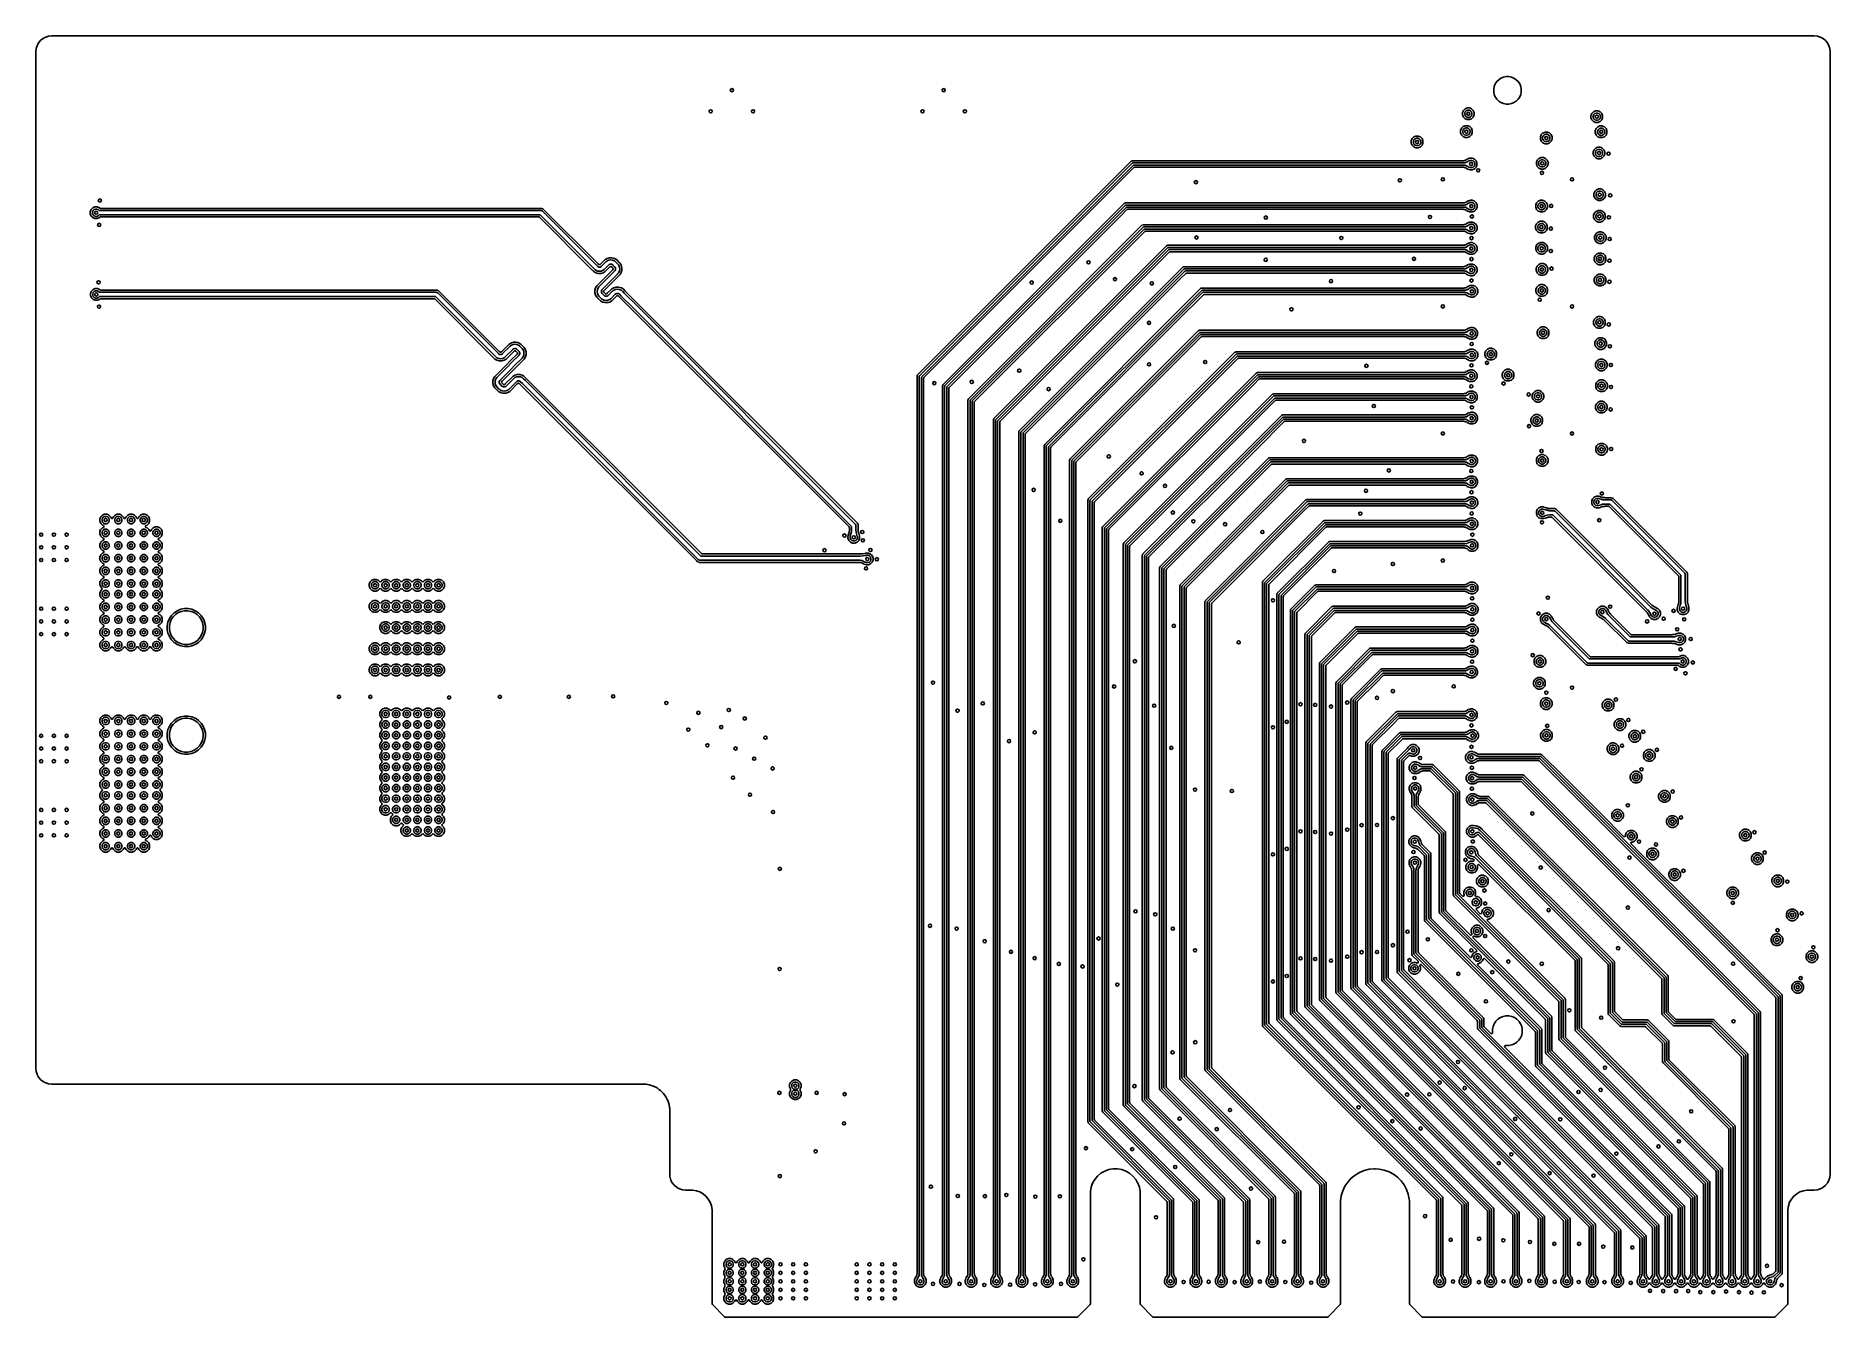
# Model space of a CAD drawing. Extents: x 114.9 to 199.6, y -137.1 to -76.7.
import ezdxf

# ---------------------------------------------------------------- set-up
doc = ezdxf.new("R2010")
doc.units = 0
doc.layers.add('BLACK', color=7, linetype='CONTINUOUS')

msp = doc.modelspace()

# ---------------------------------------------------------------- linework, layer by layer
at = {"layer": 'BLACK', "linetype": 'CONTINUOUS'}
for p, q in [((114.939822, -77.10893), (115.004542, -76.98785)), ((115.004542, -76.98785), (115.009871, -76.979874)), ((115.009871, -76.979874), (115.096961, -76.873753)), ((115.096961, -76.873753), (115.103754, -76.866961)), ((115.103754, -76.866961), (115.209874, -76.779871)), ((115.209874, -76.779871), (115.21785, -76.774542)), ((115.21785, -76.774542), (115.33893, -76.709822)), ((115.33893, -76.709822), (115.34779, -76.706153)), ((115.34779, -76.706153), (115.479162, -76.666301)), ((115.479162, -76.666301), (115.488581, -76.664428)), ((115.488581, -76.664428), (115.627604, -76.650736)), ((115.627604, -76.650736), (115.632407, -76.6505)), ((115.632407, -76.6505), (115.67417, -76.6505)), ((115.67417, -76.6505), (198.78583, -76.6505)), ((198.78583, -76.6505), (198.827593, -76.6505)), ((198.827593, -76.6505), (198.832396, -76.650736)), ((198.832396, -76.650736), (198.971417, -76.664428)), ((198.971417, -76.664428), (198.980839, -76.666302)), ((198.980839, -76.666302), (199.112205, -76.706151)), ((199.112205, -76.706151), (199.121072, -76.709824)), ((199.121072, -76.709824), (199.186123, -76.744595)), ((199.186123, -76.744595), (199.242144, -76.774539)), ((199.242144, -76.774539), (199.25013, -76.779875)), ((199.25013, -76.779875), (199.356245, -76.866961)), ((199.356245, -76.866961), (199.363038, -76.873754)), ((199.363038, -76.873754), (199.450124, -76.979869)), ((199.450124, -76.979869), (199.45546, -76.987855)), ((199.45546, -76.987855), (199.520173, -77.108923)), ((114.8805, -77.402406), (114.880736, -77.397603)), ((114.8805, -79.161927), (114.8805, -77.402406)), ((114.880736, -77.397603), (114.894428, -77.258582)), ((114.894428, -77.258582), (114.896302, -77.249161)), ((114.896302, -77.249161), (114.936153, -77.11779)), ((114.936153, -77.11779), (114.939822, -77.10893)), ((199.520173, -77.108923), (199.523849, -77.117798)), ((199.523849, -77.117798), (199.563697, -77.249161)), ((199.563697, -77.249161), (199.565571, -77.258582)), ((199.565571, -77.258582), (199.579264, -77.397603)), ((199.579264, -77.397603), (199.5795, -77.402406)), ((199.5795, -77.402406), (199.5795, -130.397593)), ((183.933331, -78.720723), (183.842723, -78.811331)), ((184.039874, -78.649534), (183.933331, -78.720723)), ((184.158257, -78.600498), (184.039874, -78.649534)), ((184.158262, -78.600497), (184.158257, -78.600498)), ((184.283927, -78.5755), (184.158262, -78.600497)), ((184.283931, -78.5755), (184.283927, -78.5755)), ((184.412069, -78.5755), (184.283931, -78.5755)), ((184.412072, -78.5755), (184.412069, -78.5755)), ((184.537737, -78.600497), (184.412072, -78.5755)), ((184.537742, -78.600498), (184.537737, -78.600497)), ((184.537744, -78.600499), (184.537742, -78.600498)), ((184.656127, -78.649535), (184.537744, -78.600499)), ((184.762669, -78.720724), (184.656127, -78.649535)), ((184.853276, -78.811331), (184.762669, -78.720724)), ((114.8805, -80.275198), (114.8805, -79.161927)), ((183.722497, -79.036262), (183.6975, -79.161927)), ((183.6975, -79.161927), (183.6975, -79.290072)), ((183.6975, -79.290072), (183.722497, -79.415737)), ((183.722498, -79.036257), (183.722497, -79.036262)), ((183.722497, -79.415737), (183.722498, -79.415742)), ((183.771534, -78.917874), (183.722498, -79.036257)), ((183.722498, -79.415742), (183.722499, -79.415744)), ((183.722499, -79.415744), (183.771535, -79.534127)), ((183.842723, -78.811331), (183.771534, -78.917874)), ((183.771535, -79.534127), (183.842724, -79.640669)), ((184.924465, -78.917873), (184.853276, -78.811331)), ((184.853276, -79.640669), (184.924465, -79.534127)), ((184.973501, -79.036256), (184.924465, -78.917873)), ((184.924465, -79.534127), (184.973501, -79.415744)), ((184.9985, -79.161931), (184.973501, -79.036256)), ((184.973501, -79.415744), (184.9985, -79.290069)), ((184.9985, -79.290069), (184.9985, -79.161931)), ((114.8805, -81.115198), (114.8805, -80.275198)), ((182.267444, -80.17394), (182.2255, -80.275198)), ((182.2255, -80.275198), (182.2255, -80.384801)), ((182.2255, -80.384801), (182.23602, -80.410198)), ((182.23602, -80.410198), (182.267443, -80.486058)), ((182.34494, -80.096444), (182.267444, -80.17394)), ((182.329363, -80.295859), (182.355493, -80.232775)), ((182.329363, -80.364141), (182.329363, -80.295859)), ((182.355493, -80.427225), (182.329363, -80.364141)), ((182.446198, -80.0545), (182.34494, -80.096444)), ((182.355493, -80.232775), (182.403775, -80.184493)), ((182.403775, -80.475507), (182.355493, -80.427225)), ((182.403775, -80.184493), (182.466859, -80.158363)), ((182.4462, -80.0545), (182.446198, -80.0545)), ((182.5558, -80.0545), (182.4462, -80.0545)), ((182.466859, -80.158363), (182.535141, -80.158363)), ((182.535141, -80.158363), (182.598225, -80.184493)), ((182.555801, -80.0545), (182.5558, -80.0545)), ((182.597744, -80.071874), (182.555801, -80.0545)), ((182.657058, -80.096443), (182.597744, -80.071874)), ((182.598225, -80.184493), (182.646507, -80.232775)), ((182.646507, -80.427225), (182.598225, -80.475507)), ((182.646507, -80.232775), (182.672637, -80.295859)), ((182.672637, -80.364141), (182.646507, -80.427225)), ((182.657059, -80.096444), (182.657058, -80.096443)), ((182.657061, -80.096445), (182.657059, -80.096444)), ((182.734555, -80.173939), (182.657061, -80.096445)), ((182.672637, -80.295859), (182.672637, -80.364141)), ((182.734555, -80.17394), (182.734555, -80.173939)), ((182.734557, -80.173942), (182.734555, -80.17394)), ((182.7765, -80.2752), (182.734557, -80.173942)), ((182.734557, -80.486058), (182.76598, -80.410198)), ((182.76598, -80.410198), (182.7765, -80.3848)), ((182.7765, -80.3848), (182.7765, -80.2752)), ((183.842724, -79.640669), (183.933331, -79.731276)), ((183.933331, -79.731276), (184.039873, -79.802465)), ((184.039873, -79.802465), (184.158256, -79.851501)), ((184.158256, -79.851501), (184.283931, -79.8765)), ((184.283931, -79.8765), (184.412069, -79.8765)), ((184.412069, -79.8765), (184.537744, -79.851501)), ((184.537744, -79.851501), (184.656127, -79.802465)), ((184.656127, -79.802465), (184.762669, -79.731276)), ((184.762669, -79.731276), (184.853276, -79.640669)), ((188.331444, -80.30894), (188.2895, -80.410198)), ((188.2895, -80.410198), (188.2895, -80.4102)), ((188.2895, -80.4102), (188.2895, -80.5198)), ((188.40894, -80.231444), (188.331444, -80.30894)), ((188.393363, -80.430859), (188.419493, -80.367775)), ((188.393363, -80.499141), (188.393363, -80.430859)), ((188.510198, -80.1895), (188.40894, -80.231444)), ((188.419493, -80.367775), (188.467775, -80.319493)), ((188.467775, -80.319493), (188.530859, -80.293363)), ((188.5102, -80.1895), (188.510198, -80.1895)), ((188.6198, -80.1895), (188.5102, -80.1895)), ((188.530859, -80.293363), (188.599141, -80.293363)), ((188.599141, -80.293363), (188.662225, -80.319493)), ((188.619801, -80.1895), (188.6198, -80.1895)), ((188.661744, -80.206874), (188.619801, -80.1895)), ((188.721058, -80.231443), (188.661744, -80.206874)), ((188.662225, -80.319493), (188.710507, -80.367775)), ((188.710507, -80.367775), (188.736637, -80.430859)), ((188.721059, -80.231444), (188.721058, -80.231443)), ((188.721061, -80.231445), (188.721059, -80.231444)), ((188.798555, -80.308939), (188.721061, -80.231445)), ((188.736637, -80.430859), (188.736637, -80.499141)), ((188.798555, -80.30894), (188.798555, -80.308939)), ((188.798557, -80.308942), (188.798555, -80.30894)), ((188.8405, -80.4102), (188.798557, -80.308942)), ((188.8405, -80.5198), (188.8405, -80.4102)), ((114.8805, -81.604198), (114.8805, -81.115198)), ((182.176444, -81.01394), (182.1345, -81.115198)), ((182.1345, -81.115198), (182.1345, -81.224801)), ((182.1345, -81.224801), (182.151874, -81.266744)), ((182.151874, -81.266744), (182.176443, -81.326058)), ((182.25394, -80.936444), (182.176444, -81.01394)), ((182.238363, -81.135859), (182.264493, -81.072775)), ((182.238363, -81.204141), (182.238363, -81.135859)), ((182.264493, -81.267225), (182.238363, -81.204141)), ((182.355198, -80.8945), (182.25394, -80.936444)), ((182.264493, -81.072775), (182.312775, -81.024493)), ((182.312775, -81.315507), (182.264493, -81.267225)), ((182.267443, -80.486058), (182.267444, -80.486059)), ((182.267444, -80.486059), (182.267445, -80.486061)), ((182.267445, -80.486061), (182.344939, -80.563555)), ((182.312775, -81.024493), (182.375859, -80.998363)), ((182.344939, -80.563555), (182.34494, -80.563555)), ((182.34494, -80.563555), (182.344942, -80.563557)), ((182.344942, -80.563557), (182.4462, -80.6055)), ((182.3552, -80.8945), (182.355198, -80.8945)), ((182.4648, -80.8945), (182.3552, -80.8945)), ((182.375859, -80.998363), (182.444141, -80.998363)), ((182.466859, -80.501637), (182.403775, -80.475507)), ((182.444141, -80.998363), (182.507225, -81.024493)), ((182.4462, -80.6055), (182.446202, -80.6055)), ((182.446202, -80.6055), (182.555798, -80.6055)), ((182.464801, -80.8945), (182.4648, -80.8945)), ((182.488942, -80.9045), (182.464801, -80.8945)), ((182.535141, -80.501637), (182.466859, -80.501637)), ((182.566058, -80.936443), (182.488942, -80.9045)), ((182.507225, -81.024493), (182.555507, -81.072775)), ((182.555507, -81.267225), (182.507225, -81.315507)), ((182.598225, -80.475507), (182.535141, -80.501637)), ((182.555507, -81.072775), (182.581637, -81.135859)), ((182.581637, -81.204141), (182.555507, -81.267225)), ((182.555798, -80.6055), (182.5558, -80.6055)), ((182.5558, -80.6055), (182.657058, -80.563557)), ((182.566059, -80.936444), (182.566058, -80.936443)), ((182.566061, -80.936445), (182.566059, -80.936444)), ((182.643555, -81.013939), (182.566061, -80.936445)), ((182.581637, -81.135859), (182.581637, -81.204141)), ((182.643555, -81.01394), (182.643555, -81.013939)), ((182.643557, -81.013942), (182.643555, -81.01394)), ((182.6855, -81.1152), (182.643557, -81.013942)), ((182.643557, -81.326058), (182.6855, -81.2248)), ((182.657058, -80.563557), (182.65706, -80.563555)), ((182.65706, -80.563555), (182.657061, -80.563555)), ((182.657061, -80.563555), (182.734555, -80.486061)), ((182.6855, -81.125198), (182.6855, -81.1152)), ((182.6855, -81.2248), (182.6855, -81.125198)), ((182.734555, -80.48606), (182.734557, -80.486058)), ((182.734555, -80.486061), (182.734555, -80.48606)), ((186.02394, -81.236444), (185.946444, -81.31394)), ((186.027909, -81.2348), (186.02394, -81.236444)), ((186.05205, -81.2248), (186.027909, -81.2348)), ((186.125198, -81.1945), (186.05205, -81.2248)), ((186.082775, -81.324493), (186.145859, -81.298363)), ((186.1252, -81.1945), (186.125198, -81.1945)), ((186.2348, -81.1945), (186.1252, -81.1945)), ((186.145859, -81.298363), (186.214141, -81.298363)), ((186.214141, -81.298363), (186.277225, -81.324493)), ((186.234801, -81.1945), (186.2348, -81.1945)), ((186.276744, -81.211874), (186.234801, -81.1945)), ((186.336058, -81.236443), (186.276744, -81.211874)), ((186.336059, -81.236444), (186.336058, -81.236443)), ((186.336061, -81.236445), (186.336059, -81.236444)), ((186.413555, -81.313939), (186.336061, -81.236445)), ((188.2895, -80.5198), (188.331443, -80.621058)), ((188.331443, -80.621058), (188.331444, -80.621059)), ((188.331444, -80.621059), (188.331445, -80.621061)), ((188.331445, -80.621061), (188.408939, -80.698555)), ((188.419493, -80.562225), (188.393363, -80.499141)), ((188.408939, -80.698555), (188.40894, -80.698555)), ((188.40894, -80.698555), (188.408942, -80.698557)), ((188.408942, -80.698557), (188.5102, -80.7405)), ((188.467775, -80.610507), (188.419493, -80.562225)), ((188.530859, -80.636637), (188.467775, -80.610507)), ((188.536444, -81.02394), (188.4945, -81.125198)), ((188.4945, -81.125198), (188.4945, -81.234801)), ((188.4945, -81.234801), (188.495181, -81.236444)), ((188.495181, -81.236444), (188.536443, -81.336058)), ((188.5102, -80.7405), (188.510202, -80.7405)), ((188.510202, -80.7405), (188.619798, -80.7405)), ((188.599141, -80.636637), (188.530859, -80.636637)), ((188.61394, -80.946444), (188.536444, -81.02394)), ((188.598363, -81.145859), (188.624493, -81.082775)), ((188.598363, -81.214141), (188.598363, -81.145859)), ((188.624493, -81.277225), (188.598363, -81.214141)), ((188.662225, -80.610507), (188.599141, -80.636637)), ((188.715198, -80.9045), (188.61394, -80.946444)), ((188.619798, -80.7405), (188.6198, -80.7405)), ((188.6198, -80.7405), (188.721058, -80.698557)), ((188.624493, -81.082775), (188.672775, -81.034493)), ((188.672775, -81.325507), (188.624493, -81.277225)), ((188.710507, -80.562225), (188.662225, -80.610507)), ((188.672775, -81.034493), (188.735859, -81.008363)), ((188.736637, -80.499141), (188.710507, -80.562225)), ((188.7152, -80.9045), (188.715198, -80.9045)), ((188.8248, -80.9045), (188.7152, -80.9045)), ((188.721058, -80.698557), (188.72106, -80.698555)), ((188.72106, -80.698555), (188.721061, -80.698555)), ((188.721061, -80.698555), (188.798555, -80.621061)), ((188.735859, -81.008363), (188.804141, -81.008363)), ((188.798555, -80.62106), (188.798557, -80.621058)), ((188.798555, -80.621061), (188.798555, -80.62106)), ((188.798557, -80.621058), (188.8405, -80.5198)), ((188.804141, -81.008363), (188.867225, -81.034493)), ((188.824801, -80.9045), (188.8248, -80.9045)), ((188.866744, -80.921874), (188.824801, -80.9045)), ((188.926058, -80.946443), (188.866744, -80.921874)), ((188.867225, -81.034493), (188.915507, -81.082775)), ((188.915507, -81.277225), (188.867225, -81.325507)), ((188.915507, -81.082775), (188.941637, -81.145859)), ((188.941637, -81.214141), (188.915507, -81.277225)), ((188.926059, -80.946444), (188.926058, -80.946443)), ((188.926061, -80.946445), (188.926059, -80.946444)), ((189.003555, -81.023939), (188.926061, -80.946445)), ((188.941637, -81.145859), (188.941637, -81.214141)), ((189.003555, -81.02394), (189.003555, -81.023939)), ((189.003557, -81.023942), (189.003555, -81.02394)), ((189.0455, -81.1252), (189.003557, -81.023942)), ((189.003557, -81.336058), (189.0455, -81.2348)), ((189.0455, -81.2348), (189.0455, -81.1252)), ((114.8805, -82.125198), (114.8805, -81.604198)), ((114.8805, -84.945198), (114.8805, -82.125198)), ((179.847444, -81.50294), (179.8055, -81.604198)), ((179.8055, -81.604198), (179.8055, -81.6042)), ((179.8055, -81.6042), (179.8055, -81.7138)), ((179.8055, -81.7138), (179.847443, -81.815058)), ((179.847443, -81.815058), (179.847444, -81.815059)), ((179.92494, -81.425444), (179.847444, -81.50294)), ((179.847444, -81.815059), (179.847445, -81.815061)), ((179.847445, -81.815061), (179.924939, -81.892555)), ((179.909363, -81.624859), (179.935493, -81.561775)), ((179.909363, -81.693141), (179.909363, -81.624859)), ((179.935493, -81.756225), (179.909363, -81.693141)), ((179.924939, -81.892555), (179.92494, -81.892555)), ((180.026198, -81.3835), (179.92494, -81.425444)), ((179.92494, -81.892555), (179.924942, -81.892557)), ((179.924942, -81.892557), (180.0262, -81.9345)), ((179.935493, -81.561775), (179.983775, -81.513493)), ((179.983775, -81.804507), (179.935493, -81.756225)), ((179.983775, -81.513493), (180.046859, -81.487363)), ((180.046859, -81.830637), (179.983775, -81.804507)), ((180.0262, -81.3835), (180.026198, -81.3835)), ((180.1358, -81.3835), (180.0262, -81.3835)), ((180.0262, -81.9345), (180.026202, -81.9345)), ((180.026202, -81.9345), (180.135798, -81.9345)), ((180.046859, -81.487363), (180.115141, -81.487363)), ((180.115141, -81.830637), (180.046859, -81.830637)), ((180.115141, -81.487363), (180.178225, -81.513493)), ((180.178225, -81.804507), (180.115141, -81.830637)), ((180.135798, -81.9345), (180.1358, -81.9345)), ((180.135801, -81.3835), (180.1358, -81.3835)), ((180.1358, -81.9345), (180.237058, -81.892557)), ((180.177744, -81.400874), (180.135801, -81.3835)), ((180.237058, -81.425443), (180.177744, -81.400874)), ((180.178225, -81.513493), (180.226507, -81.561775)), ((180.226507, -81.756225), (180.178225, -81.804507)), ((180.226507, -81.561775), (180.252637, -81.624859)), ((180.252637, -81.693141), (180.226507, -81.756225)), ((180.237059, -81.425444), (180.237058, -81.425443)), ((180.237058, -81.892557), (180.23706, -81.892555)), ((180.237061, -81.425445), (180.237059, -81.425444)), ((180.23706, -81.892555), (180.237061, -81.892555)), ((180.314555, -81.502939), (180.237061, -81.425445)), ((180.237061, -81.892555), (180.314555, -81.815061)), ((180.252637, -81.624859), (180.252637, -81.693141)), ((180.314555, -81.50294), (180.314555, -81.502939)), ((180.314557, -81.502942), (180.314555, -81.50294)), ((180.314555, -81.81506), (180.314557, -81.815058)), ((180.314555, -81.815061), (180.314555, -81.81506)), ((180.3565, -81.6042), (180.314557, -81.502942)), ((180.314557, -81.815058), (180.3565, -81.7138)), ((180.3565, -81.7138), (180.3565, -81.6042)), ((182.176443, -81.326058), (182.176444, -81.326059)), ((182.176444, -81.326059), (182.176445, -81.326061)), ((182.176445, -81.326061), (182.253939, -81.403555)), ((182.253939, -81.403555), (182.25394, -81.403555)), ((182.25394, -81.403555), (182.253942, -81.403557)), ((182.253942, -81.403557), (182.3552, -81.4455)), ((182.375859, -81.341637), (182.312775, -81.315507)), ((182.3552, -81.4455), (182.355202, -81.4455)), ((182.355202, -81.4455), (182.464798, -81.4455)), ((182.444141, -81.341637), (182.375859, -81.341637)), ((182.507225, -81.315507), (182.444141, -81.341637)), ((182.464798, -81.4455), (182.4648, -81.4455)), ((182.4648, -81.4455), (182.537955, -81.415198)), ((182.537955, -81.415198), (182.566058, -81.403557)), ((182.566058, -81.403557), (182.56606, -81.403555)), ((182.56606, -81.403555), (182.566061, -81.403555)), ((182.566061, -81.403555), (182.643555, -81.326061)), ((182.643555, -81.32606), (182.643557, -81.326058)), ((182.643555, -81.326061), (182.643555, -81.32606)), ((185.946444, -81.31394), (185.9045, -81.415198)), ((185.9045, -81.415198), (185.9045, -81.4152)), ((185.9045, -81.4152), (185.9045, -81.5248)), ((185.9045, -81.5248), (185.946443, -81.626058)), ((185.946443, -81.626058), (185.946444, -81.626059)), ((185.946444, -81.626059), (185.946445, -81.626061)), ((185.946445, -81.626061), (186.023939, -81.703555)), ((186.008363, -81.435859), (186.034493, -81.372775)), ((186.008363, -81.504141), (186.008363, -81.435859)), ((186.034493, -81.567225), (186.008363, -81.504141)), ((186.023939, -81.703555), (186.02394, -81.703555)), ((186.02394, -81.703555), (186.023942, -81.703557)), ((186.023942, -81.703557), (186.1252, -81.7455)), ((186.034493, -81.372775), (186.082775, -81.324493)), ((186.082775, -81.615507), (186.034493, -81.567225)), ((186.145859, -81.641637), (186.082775, -81.615507)), ((186.1252, -81.7455), (186.125202, -81.7455)), ((186.125202, -81.7455), (186.234798, -81.7455)), ((186.214141, -81.641637), (186.145859, -81.641637)), ((186.277225, -81.615507), (186.214141, -81.641637)), ((186.234798, -81.7455), (186.2348, -81.7455)), ((186.2348, -81.7455), (186.336058, -81.703557)), ((186.277225, -81.324493), (186.325507, -81.372775)), ((186.325507, -81.567225), (186.277225, -81.615507)), ((186.325507, -81.372775), (186.351637, -81.435859)), ((186.351637, -81.504141), (186.325507, -81.567225)), ((186.336058, -81.703557), (186.33606, -81.703555)), ((186.33606, -81.703555), (186.336061, -81.703555)), ((186.336061, -81.703555), (186.413555, -81.626061)), ((186.351637, -81.435859), (186.351637, -81.504141)), ((186.413555, -81.31394), (186.413555, -81.313939)), ((186.413557, -81.313942), (186.413555, -81.31394)), ((186.413555, -81.62606), (186.413557, -81.626058)), ((186.413555, -81.626061), (186.413555, -81.62606)), ((186.4555, -81.4152), (186.413557, -81.313942)), ((186.413557, -81.626058), (186.4555, -81.5248)), ((186.4555, -81.5248), (186.4555, -81.4152)), ((188.436444, -82.02394), (188.3945, -82.125198)), ((188.3945, -82.125198), (188.3945, -82.1252)), ((188.3945, -82.1252), (188.3945, -82.2348)), ((188.51394, -81.946444), (188.436444, -82.02394)), ((188.498363, -82.145859), (188.524493, -82.082775)), ((188.498363, -82.214141), (188.498363, -82.145859)), ((188.615198, -81.9045), (188.51394, -81.946444)), ((188.524493, -82.082775), (188.572775, -82.034493)), ((188.536443, -81.336058), (188.536444, -81.336059)), ((188.536444, -81.336059), (188.536445, -81.336061)), ((188.536445, -81.336061), (188.613939, -81.413555)), ((188.572775, -82.034493), (188.635859, -82.008363)), ((188.613939, -81.413555), (188.61394, -81.413555)), ((188.61394, -81.413555), (188.613942, -81.413557)), ((188.613942, -81.413557), (188.7152, -81.4555)), ((188.6152, -81.9045), (188.615198, -81.9045)), ((188.7248, -81.9045), (188.6152, -81.9045)), ((188.635859, -82.008363), (188.704141, -82.008363)), ((188.735859, -81.351637), (188.672775, -81.325507)), ((188.704141, -82.008363), (188.767225, -82.034493)), ((188.7152, -81.4555), (188.715202, -81.4555)), ((188.715202, -81.4555), (188.824798, -81.4555)), ((188.724801, -81.9045), (188.7248, -81.9045)), ((188.766744, -81.921874), (188.724801, -81.9045)), ((188.804141, -81.351637), (188.735859, -81.351637)), ((188.826058, -81.946443), (188.766744, -81.921874)), ((188.767225, -82.034493), (188.815507, -82.082775)), ((188.867225, -81.325507), (188.804141, -81.351637)), ((188.815507, -82.082775), (188.841637, -82.145859)), ((188.824798, -81.4555), (188.8248, -81.4555)), ((188.8248, -81.4555), (188.926058, -81.413557)), ((188.826059, -81.946444), (188.826058, -81.946443)), ((188.826061, -81.946445), (188.826059, -81.946444)), ((188.903555, -82.023939), (188.826061, -81.946445)), ((188.841637, -82.145859), (188.841637, -82.214141)), ((188.903555, -82.02394), (188.903555, -82.023939)), ((188.903557, -82.023942), (188.903555, -82.02394)), ((188.9455, -82.1252), (188.903557, -82.023942)), ((188.926058, -81.413557), (188.92606, -81.413555)), ((188.92606, -81.413555), (188.926061, -81.413555)), ((188.926061, -81.413555), (189.003555, -81.336061)), ((188.9455, -82.2348), (188.9455, -82.1252)), ((189.003555, -81.33606), (189.003557, -81.336058)), ((189.003555, -81.336061), (189.003555, -81.33606)), ((166.584745, -82.572415), (156.502414, -92.654745)), ((156.594645, -92.704645), (166.634645, -82.664645)), ((166.69071, -82.75), (156.68, -92.76071)), ((165.487641, -84.095198), (166.717987, -82.864852)), ((166.584746, -82.572414), (166.584745, -82.572415)), ((166.608432, -82.562603), (166.584746, -82.572414)), ((166.640062, -82.5495), (166.608432, -82.562603)), ((166.634645, -82.664645), (166.650866, -82.653806)), ((182.258525, -82.5495), (166.640062, -82.5495)), ((166.650866, -82.653806), (166.67, -82.65)), ((166.67, -82.65), (182.292349, -82.65)), ((182.292497, -82.75), (166.69071, -82.75)), ((166.717987, -82.864852), (166.752635, -82.8505)), ((166.752635, -82.8505), (182.259557, -82.8505)), ((182.270846, -82.547926), (182.258525, -82.5495)), ((182.259557, -82.8505), (182.26648, -82.850991)), ((182.26648, -82.850991), (182.269693, -82.851449)), ((182.269693, -82.851449), (182.285942, -82.856022)), ((182.286038, -82.543979), (182.270846, -82.547926)), ((182.285942, -82.856022), (182.32079, -82.858741)), ((182.318977, -82.541434), (182.286038, -82.543979)), ((182.292349, -82.65), (182.294161, -82.649166)), ((182.294152, -82.750842), (182.292497, -82.75)), ((182.342644, -82.754627), (182.294152, -82.750842)), ((182.294161, -82.649166), (182.342142, -82.645461)), ((182.328354, -82.539782), (182.318977, -82.541434)), ((182.32079, -82.858741), (182.322321, -82.85896)), ((182.322321, -82.85896), (182.322832, -82.859262)), ((182.322832, -82.859262), (182.328687, -82.860306)), ((182.337384, -82.537266), (182.328354, -82.539782)), ((182.328687, -82.860306), (182.337957, -82.86292)), ((182.349447, -82.532078), (182.337384, -82.537266)), ((182.337957, -82.86292), (182.349932, -82.868104)), ((182.342142, -82.645461), (182.385825, -82.633288)), ((182.386588, -82.767021), (182.342644, -82.754627)), ((182.392562, -82.506202), (182.349447, -82.532078)), ((182.349932, -82.868104), (182.393799, -82.894534)), ((182.385825, -82.633288), (182.450097, -82.594715)), ((182.450096, -82.805284), (182.386588, -82.767021)), ((182.394587, -82.504918), (182.392562, -82.506202)), ((182.393799, -82.894534), (182.394929, -82.895237)), ((182.436044, -82.477191), (182.394587, -82.504918)), ((182.394929, -82.895237), (182.421752, -82.912457)), ((182.421752, -82.912457), (182.449163, -82.930055)), ((182.442909, -82.472969), (182.436044, -82.477191)), ((182.444439, -82.472107), (182.442909, -82.472969)), ((182.451588, -82.46843), (182.444439, -82.472107)), ((182.449163, -82.930055), (182.449173, -82.930061)), ((182.449173, -82.930061), (182.449181, -82.930066)), ((182.449181, -82.930066), (182.449192, -82.930072)), ((182.449192, -82.930072), (182.449202, -82.930078)), ((182.449202, -82.930078), (182.452705, -82.932031)), ((182.506176, -82.841286), (182.450096, -82.805284)), ((182.450097, -82.594715), (182.494705, -82.56488)), ((182.492778, -82.449188), (182.451588, -82.46843)), ((182.452705, -82.932031), (182.460605, -82.936436)), ((182.460605, -82.936436), (182.463217, -82.937687)), ((182.463217, -82.937687), (182.475348, -82.942597)), ((182.475348, -82.942597), (182.549893, -82.96751)), ((182.500844, -82.44582), (182.492778, -82.449188)), ((182.494705, -82.56488), (182.49624, -82.564015)), ((182.49624, -82.564015), (182.537423, -82.544776)), ((182.502657, -82.445149), (182.500844, -82.44582)), ((182.510964, -82.442465), (182.502657, -82.445149)), ((182.508788, -82.842537), (182.506176, -82.841286)), ((182.583336, -82.867451), (182.508788, -82.842537)), ((182.555512, -82.430078), (182.510964, -82.442465)), ((182.537423, -82.544776), (182.53923, -82.544108)), ((182.53923, -82.544108), (182.583778, -82.531722)), ((182.549893, -82.96751), (182.556012, -82.969351)), ((182.557881, -82.429665), (182.555512, -82.430078)), ((182.556012, -82.969351), (182.557377, -82.969717)), ((182.557377, -82.969717), (182.557378, -82.969717)), ((182.557378, -82.969717), (182.557389, -82.96972)), ((182.557389, -82.96972), (182.557399, -82.96972)), ((182.557399, -82.96972), (182.557476, -82.969732)), ((182.557476, -82.969732), (182.558693, -82.970069)), ((182.570354, -82.426506), (182.557849, -82.429485)), ((182.557849, -82.429485), (182.557881, -82.429665)), ((182.558693, -82.970069), (182.560068, -82.970438)), ((182.560068, -82.970438), (182.560064, -82.97045)), ((182.560064, -82.97045), (182.568983, -82.972924)), ((182.568983, -82.972924), (182.5752, -82.9755)), ((182.575199, -82.4245), (182.570354, -82.426506)), ((182.5752, -82.4245), (182.575199, -82.4245)), ((182.6848, -82.4245), (182.5752, -82.4245)), ((182.5752, -82.9755), (182.575202, -82.9755)), ((182.575202, -82.9755), (182.684798, -82.9755)), ((182.584698, -82.867816), (182.583336, -82.867451)), ((182.583778, -82.531722), (182.586845, -82.532096)), ((182.586018, -82.86756), (182.584698, -82.867816)), ((182.595859, -82.871637), (182.586018, -82.86756)), ((182.586845, -82.532096), (182.595859, -82.528363)), ((182.595859, -82.528363), (182.664141, -82.528363)), ((182.664141, -82.871637), (182.595859, -82.871637)), ((182.664141, -82.528363), (182.727225, -82.554493)), ((182.727225, -82.845507), (182.664141, -82.871637)), ((182.684798, -82.9755), (182.6848, -82.9755)), ((182.684801, -82.4245), (182.6848, -82.4245)), ((182.6848, -82.9755), (182.786058, -82.933557)), ((182.726744, -82.441874), (182.684801, -82.4245)), ((182.786058, -82.466443), (182.726744, -82.441874)), ((182.727225, -82.554493), (182.775507, -82.602775)), ((182.775507, -82.797225), (182.727225, -82.845507)), ((182.775507, -82.602775), (182.801637, -82.665859)), ((182.801637, -82.734141), (182.775507, -82.797225)), ((182.786059, -82.466444), (182.786058, -82.466443)), ((182.786058, -82.933557), (182.78606, -82.933555)), ((182.786061, -82.466445), (182.786059, -82.466444)), ((182.78606, -82.933555), (182.786061, -82.933555)), ((182.863555, -82.543939), (182.786061, -82.466445)), ((182.786061, -82.933555), (182.863555, -82.856061)), ((182.801637, -82.665859), (182.801637, -82.734141)), ((182.863555, -82.54394), (182.863555, -82.543939)), ((182.863557, -82.543942), (182.863555, -82.54394)), ((182.863555, -82.85606), (182.863557, -82.856058)), ((182.863555, -82.856061), (182.863555, -82.85606)), ((182.88726, -82.601165), (182.863557, -82.543942)), ((182.863557, -82.856058), (182.9055, -82.7548)), ((182.893073, -82.615198), (182.88726, -82.601165)), ((182.898842, -82.629125), (182.893073, -82.615198)), ((182.903003, -82.639172), (182.898842, -82.629125)), ((182.9055, -82.6452), (182.903003, -82.639172)), ((182.9055, -82.7548), (182.9055, -82.6452)), ((185.756444, -82.51394), (185.7145, -82.615198)), ((185.7145, -82.615198), (185.7145, -82.724801)), ((185.7145, -82.724801), (185.726927, -82.754801)), ((185.726927, -82.754801), (185.756443, -82.826058)), ((185.756443, -82.826058), (185.756444, -82.826059)), ((185.83394, -82.436444), (185.756444, -82.51394)), ((185.756444, -82.826059), (185.756445, -82.826061)), ((185.756445, -82.826061), (185.833939, -82.903555)), ((185.818363, -82.635859), (185.844493, -82.572775)), ((185.818363, -82.704141), (185.818363, -82.635859)), ((185.844493, -82.767225), (185.818363, -82.704141)), ((185.833939, -82.903555), (185.83394, -82.903555)), ((185.935198, -82.3945), (185.83394, -82.436444)), ((185.83394, -82.903555), (185.833942, -82.903557)), ((185.833942, -82.903557), (185.9352, -82.9455)), ((185.844493, -82.572775), (185.892775, -82.524493)), ((185.892775, -82.815507), (185.844493, -82.767225)), ((185.892775, -82.524493), (185.955859, -82.498363)), ((185.955859, -82.841637), (185.892775, -82.815507)), ((185.9352, -82.3945), (185.935198, -82.3945)), ((186.0448, -82.3945), (185.9352, -82.3945)), ((185.9352, -82.9455), (185.935202, -82.9455)), ((185.935202, -82.9455), (186.044798, -82.9455)), ((185.955859, -82.498363), (186.024141, -82.498363)), ((186.024141, -82.841637), (185.955859, -82.841637)), ((186.024141, -82.498363), (186.087225, -82.524493)), ((186.087225, -82.815507), (186.024141, -82.841637)), ((186.044798, -82.9455), (186.0448, -82.9455)), ((186.044801, -82.3945), (186.0448, -82.3945)), ((186.0448, -82.9455), (186.146058, -82.903557)), ((186.086744, -82.411874), (186.044801, -82.3945)), ((186.146058, -82.436443), (186.086744, -82.411874)), ((186.087225, -82.524493), (186.135507, -82.572775)), ((186.135507, -82.767225), (186.087225, -82.815507)), ((186.135507, -82.572775), (186.161637, -82.635859)), ((186.161637, -82.704141), (186.135507, -82.767225)), ((186.146059, -82.436444), (186.146058, -82.436443)), ((186.146058, -82.903557), (186.14606, -82.903555)), ((186.146061, -82.436445), (186.146059, -82.436444)), ((186.14606, -82.903555), (186.146061, -82.903555)), ((186.223555, -82.513939), (186.146061, -82.436445)), ((186.146061, -82.903555), (186.223555, -82.826061)), ((186.161637, -82.635859), (186.161637, -82.704141)), ((186.223555, -82.51394), (186.223555, -82.513939)), ((186.223557, -82.513942), (186.223555, -82.51394)), ((186.223555, -82.82606), (186.223557, -82.826058)), ((186.223555, -82.826061), (186.223555, -82.82606)), ((186.2655, -82.6152), (186.223557, -82.513942)), ((186.223557, -82.826058), (186.2655, -82.7248)), ((186.2655, -82.7248), (186.2655, -82.6152)), ((188.3945, -82.2348), (188.436443, -82.336058)), ((188.436443, -82.336058), (188.436444, -82.336059)), ((188.436444, -82.336059), (188.436445, -82.336061)), ((188.436445, -82.336061), (188.513939, -82.413555)), ((188.524493, -82.277225), (188.498363, -82.214141)), ((188.513939, -82.413555), (188.51394, -82.413555)), ((188.51394, -82.413555), (188.513942, -82.413557)), ((188.513942, -82.413557), (188.6152, -82.4555)), ((188.572775, -82.325507), (188.524493, -82.277225)), ((188.635859, -82.351637), (188.572775, -82.325507)), ((188.6152, -82.4555), (188.615202, -82.4555)), ((188.615202, -82.4555), (188.724798, -82.4555)), ((188.704141, -82.351637), (188.635859, -82.351637)), ((188.767225, -82.325507), (188.704141, -82.351637)), ((188.724798, -82.4555), (188.7248, -82.4555)), ((188.7248, -82.4555), (188.826058, -82.413557)), ((188.815507, -82.277225), (188.767225, -82.325507)), ((188.841637, -82.214141), (188.815507, -82.277225)), ((188.826058, -82.413557), (188.82606, -82.413555)), ((188.82606, -82.413555), (188.826061, -82.413555)), ((188.826061, -82.413555), (188.903555, -82.336061)), ((188.903555, -82.33606), (188.903557, -82.336058)), ((188.903555, -82.336061), (188.903555, -82.33606)), ((188.903557, -82.336058), (188.9455, -82.2348)), ((156.794852, -92.787987), (165.487641, -84.095198)), ((166.254745, -84.562415), (157.702414, -93.114745)), ((157.794645, -93.164645), (166.304644, -84.654645)), ((166.254746, -84.562414), (166.254745, -84.562415)), ((166.278432, -84.552603), (166.254746, -84.562414)), ((166.310062, -84.5395), (166.278432, -84.552603)), ((166.304644, -84.654645), (166.320865, -84.643806)), ((182.268525, -84.5395), (166.310062, -84.5395)), ((166.320865, -84.643806), (166.320866, -84.643806)), ((166.320866, -84.643806), (166.34, -84.64)), ((166.34, -84.64), (182.302349, -84.64)), ((182.280846, -84.537926), (182.268525, -84.5395)), ((182.296038, -84.533979), (182.280846, -84.537926)), ((182.328977, -84.531434), (182.296038, -84.533979)), ((182.302349, -84.64), (182.304161, -84.639166)), ((182.304161, -84.639166), (182.352142, -84.635461)), ((182.338354, -84.529782), (182.328977, -84.531434)), ((182.347384, -84.527266), (182.338354, -84.529782)), ((182.359447, -84.522078), (182.347384, -84.527266)), ((182.352142, -84.635461), (182.395825, -84.623288)), ((182.402562, -84.496202), (182.359447, -84.522078)), ((182.395825, -84.623288), (182.460097, -84.584715)), ((182.404587, -84.494918), (182.402562, -84.496202)), ((182.446044, -84.467191), (182.404587, -84.494918)), ((182.452909, -84.462969), (182.446044, -84.467191)), ((182.454439, -84.462107), (182.452909, -84.462969)), ((182.461588, -84.45843), (182.454439, -84.462107)), ((182.460097, -84.584715), (182.504705, -84.55488)), ((182.502778, -84.439188), (182.461588, -84.45843)), ((182.510844, -84.43582), (182.502778, -84.439188)), ((182.504705, -84.55488), (182.50624, -84.554015)), ((182.50624, -84.554015), (182.547423, -84.534776)), ((182.512657, -84.435149), (182.510844, -84.43582)), ((182.520964, -84.432465), (182.512657, -84.435149)), ((182.565512, -84.420078), (182.520964, -84.432465)), ((182.547423, -84.534776), (182.54923, -84.534108)), ((182.54923, -84.534108), (182.593778, -84.521722)), ((182.567881, -84.419665), (182.565512, -84.420078)), ((182.580354, -84.416506), (182.567849, -84.419485)), ((182.567849, -84.419485), (182.567881, -84.419665)), ((182.585199, -84.4145), (182.580354, -84.416506)), ((182.5852, -84.4145), (182.585199, -84.4145)), ((182.6948, -84.4145), (182.5852, -84.4145)), ((182.593778, -84.521722), (182.596845, -84.522096)), ((182.596845, -84.522096), (182.605859, -84.518363)), ((182.605859, -84.518363), (182.674141, -84.518363)), ((182.674141, -84.518363), (182.737225, -84.544493)), ((182.694801, -84.4145), (182.6948, -84.4145)), ((182.721354, -84.425499), (182.694801, -84.4145)), ((182.796058, -84.456443), (182.721354, -84.425499)), ((182.737225, -84.544493), (182.785507, -84.592775)), ((182.785507, -84.592775), (182.811637, -84.655859)), ((182.796059, -84.456444), (182.796058, -84.456443)), ((182.796061, -84.456445), (182.796059, -84.456444)), ((182.873555, -84.533939), (182.796061, -84.456445)), ((182.811637, -84.655859), (182.811637, -84.724141)), ((182.873555, -84.53394), (182.873555, -84.533939)), ((182.873557, -84.533942), (182.873555, -84.53394)), ((182.915499, -84.635198), (182.873557, -84.533942)), ((182.9155, -84.6352), (182.915499, -84.635198)), ((182.9155, -84.7448), (182.9155, -84.6352)), ((185.726444, -84.53394), (185.6845, -84.635198)), ((185.6845, -84.635198), (185.6845, -84.6352)), ((185.6845, -84.6352), (185.6845, -84.7448)), ((185.80394, -84.456444), (185.726444, -84.53394)), ((185.788363, -84.655859), (185.814493, -84.592775)), ((185.788363, -84.724141), (185.788363, -84.655859)), ((185.905198, -84.4145), (185.80394, -84.456444)), ((185.814493, -84.592775), (185.862775, -84.544493)), ((185.862775, -84.544493), (185.925859, -84.518363)), ((185.9052, -84.4145), (185.905198, -84.4145)), ((186.0148, -84.4145), (185.9052, -84.4145)), ((185.925859, -84.518363), (185.994141, -84.518363)), ((185.994141, -84.518363), (186.057225, -84.544493)), ((186.014801, -84.4145), (186.0148, -84.4145)), ((186.041354, -84.425499), (186.014801, -84.4145)), ((186.116058, -84.456443), (186.041354, -84.425499)), ((186.057225, -84.544493), (186.105507, -84.592775)), ((186.105507, -84.592775), (186.131637, -84.655859)), ((186.116059, -84.456444), (186.116058, -84.456443)), ((186.116061, -84.456445), (186.116059, -84.456444)), ((186.193555, -84.533939), (186.116061, -84.456445)), ((186.131637, -84.655859), (186.131637, -84.724141)), ((186.193555, -84.53394), (186.193555, -84.533939)), ((186.193557, -84.533942), (186.193555, -84.53394)), ((186.2355, -84.6352), (186.193557, -84.533942)), ((186.2355, -84.7448), (186.2355, -84.6352)), ((188.466444, -83.99394), (188.4245, -84.095198)), ((188.4245, -84.095198), (188.4245, -84.0952)), ((188.4245, -84.0952), (188.4245, -84.2048)), ((188.4245, -84.2048), (188.466443, -84.306058)), ((188.466443, -84.306058), (188.466444, -84.306059)), ((188.54394, -83.916444), (188.466444, -83.99394)), ((188.466444, -84.306059), (188.466445, -84.306061)), ((188.466445, -84.306061), (188.543939, -84.383555)), ((188.528363, -84.115859), (188.554493, -84.052775)), ((188.528363, -84.184141), (188.528363, -84.115859)), ((188.554493, -84.247225), (188.528363, -84.184141)), ((188.543939, -84.383555), (188.54394, -84.383555)), ((188.645198, -83.8745), (188.54394, -83.916444)), ((188.54394, -84.383555), (188.543942, -84.383557)), ((188.543942, -84.383557), (188.6452, -84.4255)), ((188.554493, -84.052775), (188.602775, -84.004493)), ((188.602775, -84.295507), (188.554493, -84.247225)), ((188.602775, -84.004493), (188.665859, -83.978363)), ((188.665859, -84.321637), (188.602775, -84.295507)), ((188.6452, -83.8745), (188.645198, -83.8745)), ((188.7548, -83.8745), (188.6452, -83.8745)), ((188.6452, -84.4255), (188.645202, -84.4255)), ((188.645202, -84.4255), (188.754798, -84.4255)), ((188.665859, -83.978363), (188.734141, -83.978363)), ((188.734141, -84.321637), (188.665859, -84.321637)), ((188.734141, -83.978363), (188.797225, -84.004493)), ((188.797225, -84.295507), (188.734141, -84.321637)), ((188.754798, -84.4255), (188.7548, -84.4255)), ((188.754801, -83.8745), (188.7548, -83.8745)), ((188.7548, -84.4255), (188.856058, -84.383557)), ((188.796744, -83.891874), (188.754801, -83.8745)), ((188.856058, -83.916443), (188.796744, -83.891874)), ((188.797225, -84.004493), (188.845507, -84.052775)), ((188.845507, -84.247225), (188.797225, -84.295507)), ((188.845507, -84.052775), (188.871637, -84.115859)), ((188.871637, -84.184141), (188.845507, -84.247225)), ((188.856059, -83.916444), (188.856058, -83.916443)), ((188.856058, -84.383557), (188.85606, -84.383555)), ((188.856061, -83.916445), (188.856059, -83.916444)), ((188.85606, -84.383555), (188.856061, -84.383555)), ((188.933555, -83.993939), (188.856061, -83.916445)), ((188.856061, -84.383555), (188.933555, -84.306061)), ((188.871637, -84.115859), (188.871637, -84.184141)), ((188.933555, -83.99394), (188.933555, -83.993939)), ((188.933557, -83.993942), (188.933555, -83.99394)), ((188.933555, -84.30606), (188.933557, -84.306058)), ((188.933555, -84.306061), (188.933555, -84.30606)), ((188.9755, -84.0952), (188.933557, -83.993942)), ((188.933557, -84.306058), (188.9755, -84.2048)), ((188.9755, -84.2048), (188.9755, -84.0952)), ((114.8805, -88.805198), (114.8805, -84.945198)), ((117.48935, -84.848995), (117.4495, -84.945198)), ((117.4495, -84.945198), (117.4495, -84.9452)), ((117.4495, -84.9452), (117.4495, -85.0548)), ((117.4495, -85.0548), (117.491443, -85.156058)), ((117.491443, -84.843942), (117.48935, -84.848995)), ((117.491444, -84.84394), (117.491443, -84.843941)), ((117.491443, -84.843941), (117.491443, -84.843942)), ((117.491443, -85.156058), (117.491444, -85.156059)), ((117.56894, -84.766444), (117.491444, -84.84394)), ((117.491444, -85.156059), (117.491445, -85.156061)), ((117.491445, -85.156061), (117.568939, -85.233555)), ((117.553363, -84.965859), (117.579493, -84.902775)), ((117.553363, -85.034141), (117.553363, -84.965859)), ((117.579493, -85.097225), (117.553363, -85.034141)), ((117.568939, -85.233555), (117.56894, -85.233555)), ((117.670198, -84.7245), (117.56894, -84.766444)), ((117.56894, -85.233555), (117.568942, -85.233557)), ((117.568942, -85.233557), (117.6702, -85.2755)), ((117.579493, -84.902775), (117.627775, -84.854493)), ((117.627775, -85.145507), (117.579493, -85.097225)), ((117.627775, -84.854493), (117.690859, -84.828363)), ((117.690859, -85.171637), (117.627775, -85.145507)), ((117.6702, -84.7245), (117.670198, -84.7245)), ((117.7798, -84.7245), (117.6702, -84.7245)), ((117.6702, -85.2755), (117.670202, -85.2755)), ((117.670202, -85.2755), (117.779798, -85.2755)), ((117.690859, -84.828363), (117.759141, -84.828363)), ((117.759141, -85.171637), (117.690859, -85.171637)), ((117.759141, -84.828363), (117.822225, -84.854493)), ((117.822225, -85.145507), (117.759141, -85.171637)), ((117.779798, -85.2755), (117.7798, -85.2755)), ((117.779801, -84.7245), (117.7798, -84.7245)), ((117.7798, -85.2755), (117.881058, -85.233557)), ((117.88106, -84.766444), (117.779801, -84.7245)), ((117.822225, -84.854493), (117.867732, -84.9)), ((117.867732, -85.1), (117.822225, -85.145507)), ((117.867732, -84.9), (138.72, -84.9)), ((138.678578, -85.1), (117.867732, -85.1)), ((117.881058, -85.233557), (117.899762, -85.214853)), ((117.899762, -84.785147), (117.88106, -84.766444)), ((117.899763, -84.785148), (117.899762, -84.785147)), ((117.899762, -85.214853), (117.93441, -85.2005)), ((117.934411, -84.7995), (117.899763, -84.785148)), ((117.93441, -85.2005), (138.616654, -85.2005)), ((138.759882, -84.7995), (117.934411, -84.7995)), ((138.616654, -85.2005), (138.651302, -85.214852)), ((138.651302, -85.214852), (141.158263, -87.721813)), ((141.24368, -87.665101), (138.678578, -85.1)), ((138.72, -84.9), (138.739509, -84.901921)), ((138.739509, -84.901921), (138.775557, -84.916853)), ((138.759883, -84.7995), (138.759882, -84.7995)), ((138.833576, -84.830025), (138.759883, -84.7995)), ((138.775557, -84.916853), (138.790711, -84.929289)), ((138.790711, -84.929289), (141.385105, -87.523684)), ((141.425174, -87.421624), (138.833576, -84.830025)), ((166.360711, -84.74), (157.88, -93.22071)), ((157.994852, -93.247987), (166.127641, -85.115198)), ((166.127641, -85.115198), (166.387987, -84.854852)), ((182.302497, -84.74), (166.360711, -84.74)), ((166.387987, -84.854852), (166.422635, -84.8405)), ((166.422635, -84.8405), (182.269557, -84.8405)), ((182.269557, -84.8405), (182.27648, -84.840991)), ((182.27648, -84.840991), (182.279693, -84.841449)), ((182.279693, -84.841449), (182.295942, -84.846022)), ((182.295942, -84.846022), (182.33079, -84.848741)), ((182.304152, -84.740842), (182.302497, -84.74)), ((182.352644, -84.744627), (182.304152, -84.740842)), ((182.33079, -84.848741), (182.332321, -84.84896)), ((182.332321, -84.84896), (182.332832, -84.849262)), ((182.332832, -84.849262), (182.338687, -84.850306)), ((182.338687, -84.850306), (182.347957, -84.85292)), ((182.347957, -84.85292), (182.359932, -84.858104)), ((182.396588, -84.757021), (182.352644, -84.744627)), ((182.402562, -85.526202), (182.359447, -85.552078)), ((182.359932, -84.858104), (182.403799, -84.884534)), ((182.460096, -84.795284), (182.396588, -84.757021)), ((182.404587, -85.524918), (182.402562, -85.526202)), ((182.403799, -84.884534), (182.404929, -84.885237)), ((182.446044, -85.497191), (182.404587, -85.524918)), ((182.404929, -84.885237), (182.419357, -84.8945)), ((182.419357, -84.8945), (182.459163, -84.920055)), ((182.452909, -85.492969), (182.446044, -85.497191)), ((182.454439, -85.492107), (182.452909, -85.492969)), ((182.461588, -85.48843), (182.454439, -85.492107)), ((182.459163, -84.920055), (182.459173, -84.920061)), ((182.459173, -84.920061), (182.459181, -84.920066)), ((182.459181, -84.920066), (182.459192, -84.920072)), ((182.459192, -84.920072), (182.459202, -84.920078)), ((182.459202, -84.920078), (182.462705, -84.922031)), ((182.516176, -84.831286), (182.460096, -84.795284)), ((182.502778, -85.469188), (182.461588, -85.48843)), ((182.462705, -84.922031), (182.470605, -84.926436)), ((182.470605, -84.926436), (182.473217, -84.927687)), ((182.473217, -84.927687), (182.485348, -84.932597)), ((182.485348, -84.932597), (182.559893, -84.95751)), ((182.510844, -85.46582), (182.502778, -85.469188)), ((182.512657, -85.465149), (182.510844, -85.46582)), ((182.520964, -85.462465), (182.512657, -85.465149)), ((182.518788, -84.832537), (182.516176, -84.831286)), ((182.593336, -84.857451), (182.518788, -84.832537)), ((182.565512, -85.450078), (182.520964, -85.462465)), ((182.559893, -84.95751), (182.566012, -84.959351)), ((182.567881, -85.449665), (182.565512, -85.450078)), ((182.566012, -84.959351), (182.567377, -84.959717)), ((182.567377, -84.959717), (182.567378, -84.959717)), ((182.567378, -84.959717), (182.567389, -84.95972)), ((182.567389, -84.95972), (182.567399, -84.95972)), ((182.567399, -84.95972), (182.567476, -84.959732)), ((182.567476, -84.959732), (182.568693, -84.960069)), ((182.580354, -85.446506), (182.567849, -85.449485)), ((182.567849, -85.449485), (182.567881, -85.449665)), ((182.568693, -84.960069), (182.570068, -84.960438)), ((182.570068, -84.960438), (182.570064, -84.96045)), ((182.570064, -84.96045), (182.578983, -84.962924)), ((182.578983, -84.962924), (182.5852, -84.9655)), ((182.585199, -85.4445), (182.580354, -85.446506)), ((182.5852, -85.4445), (182.585199, -85.4445)), ((182.5852, -84.9655), (182.585202, -84.9655)), ((182.6948, -85.4445), (182.5852, -85.4445)), ((182.585202, -84.9655), (182.694798, -84.9655)), ((182.594698, -84.857816), (182.593336, -84.857451)), ((182.596018, -84.85756), (182.594698, -84.857816)), ((182.605859, -84.861637), (182.596018, -84.85756)), ((182.674141, -84.861637), (182.605859, -84.861637)), ((182.737225, -84.835507), (182.674141, -84.861637)), ((182.694798, -84.9655), (182.6948, -84.9655)), ((182.6948, -84.9655), (182.796058, -84.923557)), ((182.694801, -85.4445), (182.6948, -85.4445)), ((182.736744, -85.461874), (182.694801, -85.4445)), ((182.796058, -85.486443), (182.736744, -85.461874)), ((182.785507, -84.787225), (182.737225, -84.835507)), ((182.811637, -84.724141), (182.785507, -84.787225)), ((182.796058, -84.923557), (182.79606, -84.923555)), ((182.796059, -85.486444), (182.796058, -85.486443)), ((182.796061, -85.486445), (182.796059, -85.486444)), ((182.79606, -84.923555), (182.796061, -84.923555)), ((182.796061, -84.923555), (182.873555, -84.846061)), ((182.873556, -85.56394), (182.796061, -85.486445)), ((182.873555, -84.84606), (182.873557, -84.846058)), ((182.873555, -84.846061), (182.873555, -84.84606)), ((182.873557, -84.846058), (182.9155, -84.7448)), ((185.716444, -85.52394), (185.6745, -85.625198)), ((185.6845, -84.7448), (185.726443, -84.846058)), ((185.79394, -85.446444), (185.716444, -85.52394)), ((185.726443, -84.846058), (185.726444, -84.846059)), ((185.726444, -84.846059), (185.726445, -84.846061)), ((185.726445, -84.846061), (185.803939, -84.923555)), ((185.814493, -84.787225), (185.788363, -84.724141)), ((185.895198, -85.4045), (185.79394, -85.446444)), ((185.803939, -84.923555), (185.80394, -84.923555)), ((185.80394, -84.923555), (185.803942, -84.923557)), ((185.803942, -84.923557), (185.9052, -84.9655)), ((185.804493, -85.582775), (185.852775, -85.534493)), ((185.862775, -84.835507), (185.814493, -84.787225)), ((185.852775, -85.534493), (185.915859, -85.508363)), ((185.925859, -84.861637), (185.862775, -84.835507)), ((185.8952, -85.4045), (185.895198, -85.4045)), ((186.0048, -85.4045), (185.8952, -85.4045)), ((185.9052, -84.9655), (185.905202, -84.9655)), ((185.905202, -84.9655), (186.014798, -84.9655)), ((185.915859, -85.508363), (185.984141, -85.508363)), ((185.994141, -84.861637), (185.925859, -84.861637)), ((185.984141, -85.508363), (186.047225, -85.534493)), ((186.057225, -84.835507), (185.994141, -84.861637)), ((186.004801, -85.4045), (186.0048, -85.4045)), ((186.046744, -85.421874), (186.004801, -85.4045)), ((186.014798, -84.9655), (186.0148, -84.9655)), ((186.0148, -84.9655), (186.116058, -84.923557)), ((186.106058, -85.446443), (186.046744, -85.421874)), ((186.047225, -85.534493), (186.095507, -85.582775)), ((186.105507, -84.787225), (186.057225, -84.835507)), ((186.131637, -84.724141), (186.105507, -84.787225)), ((186.106059, -85.446444), (186.106058, -85.446443)), ((186.106061, -85.446445), (186.106059, -85.446444)), ((186.183555, -85.523939), (186.106061, -85.446445)), ((186.116058, -84.923557), (186.11606, -84.923555)), ((186.11606, -84.923555), (186.116061, -84.923555)), ((186.116061, -84.923555), (186.193555, -84.846061)), ((186.183555, -85.52394), (186.183555, -85.523939)), ((186.183557, -85.523942), (186.183555, -85.52394)), ((186.2255, -85.6252), (186.183557, -85.523942)), ((186.193555, -84.84606), (186.193557, -84.846058)), ((186.193555, -84.846061), (186.193555, -84.84606)), ((186.193557, -84.846058), (186.2355, -84.7448)), ((188.456444, -85.01394), (188.4145, -85.115198)), ((188.4145, -85.115198), (188.4145, -85.1152)), ((188.4145, -85.1152), (188.4145, -85.2248)), ((188.4145, -85.2248), (188.456443, -85.326058)), ((188.456443, -85.326058), (188.456444, -85.326059)), ((188.53394, -84.936444), (188.456444, -85.01394)), ((188.456444, -85.326059), (188.456445, -85.326061)), ((188.456445, -85.326061), (188.533939, -85.403555)), ((188.518363, -85.135859), (188.544493, -85.072775)), ((188.518363, -85.204141), (188.518363, -85.135859)), ((188.544493, -85.267225), (188.518363, -85.204141)), ((188.533939, -85.403555), (188.53394, -85.403555)), ((188.635198, -84.8945), (188.53394, -84.936444)), ((188.53394, -85.403555), (188.533942, -85.403557)), ((188.533942, -85.403557), (188.6352, -85.4455)), ((188.544493, -85.072775), (188.592775, -85.024493)), ((188.592775, -85.315507), (188.544493, -85.267225)), ((188.592775, -85.024493), (188.655859, -84.998363)), ((188.655859, -85.341637), (188.592775, -85.315507)), ((188.6352, -84.8945), (188.635198, -84.8945)), ((188.7448, -84.8945), (188.6352, -84.8945)), ((188.6352, -85.4455), (188.635202, -85.4455)), ((188.635202, -85.4455), (188.744798, -85.4455)), ((188.655859, -84.998363), (188.724141, -84.998363)), ((188.724141, -85.341637), (188.655859, -85.341637)), ((188.724141, -84.998363), (188.787225, -85.024493)), ((188.787225, -85.315507), (188.724141, -85.341637)), ((188.744798, -85.4455), (188.7448, -85.4455)), ((188.744801, -84.8945), (188.7448, -84.8945)), ((188.7448, -85.4455), (188.846058, -85.403557)), ((188.786744, -84.911874), (188.744801, -84.8945)), ((188.846058, -84.936443), (188.786744, -84.911874)), ((188.787225, -85.024493), (188.835507, -85.072775)), ((188.835507, -85.267225), (188.787225, -85.315507)), ((188.835507, -85.072775), (188.861637, -85.135859)), ((188.861637, -85.204141), (188.835507, -85.267225)), ((188.846059, -84.936444), (188.846058, -84.936443)), ((188.846058, -85.403557), (188.84606, -85.403555)), ((188.846061, -84.936445), (188.846059, -84.936444)), ((188.84606, -85.403555), (188.846061, -85.403555)), ((188.923555, -85.013939), (188.846061, -84.936445)), ((188.846061, -85.403555), (188.923555, -85.326061)), ((188.861637, -85.135859), (188.861637, -85.204141)), ((188.923555, -85.01394), (188.923555, -85.013939)), ((188.923557, -85.013942), (188.923555, -85.01394)), ((188.923555, -85.32606), (188.923557, -85.326058)), ((188.923555, -85.326061), (188.923555, -85.32606)), ((188.9655, -85.1152), (188.923557, -85.013942)), ((188.923557, -85.326058), (188.9655, -85.2248)), ((188.9655, -85.2248), (188.9655, -85.1152)), ((167.094745, -85.592414), (158.902413, -93.784745)), ((158.994645, -93.834645), (167.144645, -85.684644)), ((167.200711, -85.77), (159.08, -93.89071)), ((159.194852, -93.917987), (166.987641, -86.125198)), ((166.987641, -86.125198), (167.227987, -85.884852)), ((167.094747, -85.592413), (167.094745, -85.592414)), ((167.150062, -85.5695), (167.094747, -85.592413)), ((167.144645, -85.684644), (167.160866, -85.673806)), ((182.268525, -85.5695), (167.150062, -85.5695)), ((167.160866, -85.673806), (167.18, -85.67)), ((167.18, -85.67), (182.302349, -85.67)), ((182.302497, -85.77), (167.200711, -85.77)), ((167.227987, -85.884852), (167.262635, -85.8705)), ((167.262635, -85.8705), (182.269557, -85.8705)), ((182.280846, -85.567926), (182.268525, -85.5695)), ((182.269557, -85.8705), (182.27648, -85.870991)), ((182.27648, -85.870991), (182.279693, -85.871449)), ((182.279693, -85.871449), (182.295942, -85.876022)), ((182.296038, -85.563979), (182.280846, -85.567926)), ((182.295942, -85.876022), (182.33079, -85.878741)), ((182.328977, -85.561434), (182.296038, -85.563979)), ((182.302349, -85.67), (182.304161, -85.669166)), ((182.304152, -85.770842), (182.302497, -85.77)), ((182.352644, -85.774627), (182.304152, -85.770842)), ((182.304161, -85.669166), (182.352142, -85.665461)), ((182.338354, -85.559782), (182.328977, -85.561434)), ((182.33079, -85.878741), (182.332321, -85.87896)), ((182.332321, -85.87896), (182.332832, -85.879262)), ((182.332832, -85.879262), (182.338687, -85.880306)), ((182.347384, -85.557266), (182.338354, -85.559782)), ((182.338687, -85.880306), (182.347957, -85.88292)), ((182.359447, -85.552078), (182.347384, -85.557266)), ((182.347957, -85.88292), (182.359932, -85.888104)), ((182.352142, -85.665461), (182.395825, -85.653288)), ((182.396588, -85.787021), (182.352644, -85.774627)), ((182.359932, -85.888104), (182.403799, -85.914534)), ((182.395825, -85.653288), (182.460097, -85.614715)), ((182.460096, -85.825284), (182.396588, -85.787021)), ((182.403799, -85.914534), (182.404929, -85.915237)), ((182.404929, -85.915237), (182.431752, -85.932457)), ((182.431752, -85.932457), (182.459163, -85.950055)), ((182.459163, -85.950055), (182.459173, -85.950061)), ((182.459173, -85.950061), (182.459181, -85.950066)), ((182.459181, -85.950066), (182.459192, -85.950072)), ((182.459192, -85.950072), (182.459202, -85.950078)), ((182.459202, -85.950078), (182.462705, -85.952031)), ((182.516176, -85.861286), (182.460096, -85.825284)), ((182.460097, -85.614715), (182.504705, -85.58488)), ((182.462705, -85.952031), (182.470605, -85.956436)), ((182.470605, -85.956436), (182.473217, -85.957687)), ((182.473217, -85.957687), (182.485348, -85.962597)), ((182.485348, -85.962597), (182.559893, -85.98751)), ((182.504705, -85.58488), (182.50624, -85.584015)), ((182.50624, -85.584015), (182.547423, -85.564776)), ((182.518788, -85.862537), (182.516176, -85.861286)), ((182.593336, -85.887451), (182.518788, -85.862537)), ((182.547423, -85.564776), (182.54923, -85.564108)), ((182.54923, -85.564108), (182.593778, -85.551722)), ((182.559893, -85.98751), (182.566012, -85.989351)), ((182.566012, -85.989351), (182.567377, -85.989717)), ((182.567377, -85.989717), (182.567378, -85.989717)), ((182.567378, -85.989717), (182.567389, -85.98972)), ((182.567389, -85.98972), (182.567399, -85.98972)), ((182.567399, -85.98972), (182.567476, -85.989732)), ((182.567476, -85.989732), (182.568693, -85.990069)), ((182.568693, -85.990069), (182.570068, -85.990438)), ((182.570068, -85.990438), (182.570064, -85.99045)), ((182.570064, -85.99045), (182.578983, -85.992924)), ((182.578983, -85.992924), (182.5852, -85.9955)), ((182.5852, -85.9955), (182.585202, -85.9955)), ((182.585202, -85.9955), (182.694798, -85.9955)), ((182.594698, -85.887816), (182.593336, -85.887451)), ((182.593778, -85.551722), (182.596845, -85.552096)), ((182.596018, -85.88756), (182.594698, -85.887816)), ((182.605859, -85.891637), (182.596018, -85.88756)), ((182.596845, -85.552096), (182.605859, -85.548363)), ((182.605859, -85.548363), (182.674141, -85.548363)), ((182.674141, -85.891637), (182.605859, -85.891637)), ((182.674141, -85.548363), (182.737225, -85.574493)), ((182.737225, -85.865507), (182.674141, -85.891637)), ((182.694798, -85.9955), (182.6948, -85.9955)), ((182.6948, -85.9955), (182.796058, -85.953557)), ((182.737225, -85.574493), (182.785507, -85.622775)), ((182.785507, -85.817225), (182.737225, -85.865507)), ((182.785507, -85.622775), (182.811637, -85.685859)), ((182.811637, -85.754141), (182.785507, -85.817225)), ((182.796058, -85.953557), (182.79606, -85.953555)), ((182.79606, -85.953555), (182.796061, -85.953555)), ((182.796061, -85.953555), (182.873555, -85.876061)), ((182.811637, -85.685859), (182.811637, -85.754141)), ((182.873555, -85.87606), (182.873557, -85.876058)), ((182.873555, -85.876061), (182.873555, -85.87606)), ((182.898931, -85.625198), (182.873556, -85.56394)), ((182.873557, -85.876058), (182.9155, -85.7748)), ((182.9047, -85.639125), (182.898931, -85.625198)), ((182.915498, -85.665195), (182.9047, -85.639125)), ((182.9155, -85.6652), (182.915498, -85.665195)), ((182.9155, -85.7748), (182.9155, -85.6652)), ((185.6745, -85.625198), (185.6745, -85.6252)), ((185.6745, -85.6252), (185.6745, -85.7348)), ((185.6745, -85.7348), (185.716443, -85.836058)), ((185.716443, -85.836058), (185.716444, -85.836059)), ((185.716444, -85.836059), (185.716445, -85.836061)), ((185.716445, -85.836061), (185.793939, -85.913555)), ((185.778363, -85.645859), (185.804493, -85.582775)), ((185.778363, -85.714141), (185.778363, -85.645859)), ((185.804493, -85.777225), (185.778363, -85.714141)), ((185.793939, -85.913555), (185.79394, -85.913555)), ((185.79394, -85.913555), (185.793942, -85.913557)), ((185.793942, -85.913557), (185.8952, -85.9555)), ((185.852775, -85.825507), (185.804493, -85.777225)), ((185.915859, -85.851637), (185.852775, -85.825507)), ((185.8952, -85.9555), (185.895202, -85.9555)), ((185.895202, -85.9555), (186.004798, -85.9555)), ((185.984141, -85.851637), (185.915859, -85.851637)), ((186.047225, -85.825507), (185.984141, -85.851637)), ((186.004798, -85.9555), (186.0048, -85.9555)), ((186.0048, -85.9555), (186.106058, -85.913557)), ((186.095507, -85.777225), (186.047225, -85.825507)), ((186.095507, -85.582775), (186.121637, -85.645859)), ((186.121637, -85.714141), (186.095507, -85.777225)), ((186.106058, -85.913557), (186.10606, -85.913555)), ((186.10606, -85.913555), (186.106061, -85.913555)), ((186.106061, -85.913555), (186.183555, -85.836061)), ((186.121637, -85.645859), (186.121637, -85.714141)), ((186.183555, -85.83606), (186.183557, -85.836058)), ((186.183555, -85.836061), (186.183555, -85.83606)), ((186.183557, -85.836058), (186.223133, -85.740514)), ((186.223133, -85.714285), (186.2255, -85.70857)), ((186.223133, -85.740514), (186.223133, -85.714285)), ((186.2255, -85.70857), (186.2255, -85.6252)), ((188.496444, -86.02394), (188.4545, -86.125198)), ((188.4545, -86.125198), (188.4545, -86.1252)), ((188.4545, -86.1252), (188.4545, -86.2348)), ((188.4545, -86.2348), (188.496443, -86.336058)), ((188.496443, -86.336058), (188.496444, -86.336059)), ((188.57394, -85.946444), (188.496444, -86.02394)), ((188.496444, -86.336059), (188.496445, -86.336061)), ((188.496445, -86.336061), (188.573939, -86.413555)), ((188.558363, -86.145859), (188.584493, -86.082775)), ((188.558363, -86.214141), (188.558363, -86.145859)), ((188.584493, -86.277225), (188.558363, -86.214141)), ((188.675198, -85.9045), (188.57394, -85.946444)), ((188.584493, -86.082775), (188.632775, -86.034493)), ((188.632775, -86.325507), (188.584493, -86.277225)), ((188.632775, -86.034493), (188.695859, -86.008363)), ((188.695859, -86.351637), (188.632775, -86.325507)), ((188.6752, -85.9045), (188.675198, -85.9045)), ((188.7848, -85.9045), (188.6752, -85.9045)), ((188.695859, -86.008363), (188.764141, -86.008363)), ((188.764141, -86.351637), (188.695859, -86.351637)), ((188.764141, -86.008363), (188.827225, -86.034493)), ((188.827225, -86.325507), (188.764141, -86.351637)), ((188.784801, -85.9045), (188.7848, -85.9045)), ((188.810765, -85.915255), (188.784801, -85.9045)), ((188.886058, -85.946443), (188.810765, -85.915255)), ((188.827225, -86.034493), (188.875507, -86.082775)), ((188.875507, -86.277225), (188.827225, -86.325507)), ((188.875507, -86.082775), (188.901637, -86.145859)), ((188.901637, -86.214141), (188.875507, -86.277225)), ((188.886059, -85.946444), (188.886058, -85.946443)), ((188.886061, -85.946445), (188.886059, -85.946444)), ((188.963555, -86.023939), (188.886061, -85.946445)), ((188.886061, -86.413555), (188.963555, -86.336061)), ((188.901637, -86.145859), (188.901637, -86.214141)), ((188.963555, -86.02394), (188.963555, -86.023939)), ((188.963557, -86.023942), (188.963555, -86.02394)), ((188.963555, -86.33606), (188.963557, -86.336058)), ((188.963555, -86.336061), (188.963555, -86.33606)), ((189.0055, -86.1252), (188.963557, -86.023942)), ((188.963557, -86.336058), (189.003623, -86.239331)), ((189.003623, -86.211019), (189.0055, -86.206487)), ((189.003623, -86.239331), (189.003623, -86.211019)), ((189.0055, -86.206487), (189.0055, -86.1252)), ((141.736623, -87.228024), (141.540228, -87.424421)), ((141.736643, -87.228006), (141.736623, -87.228024)), ((141.747317, -87.217333), (141.736643, -87.228006)), ((141.747329, -87.217324), (141.747317, -87.217333)), ((141.847766, -87.159337), (141.747329, -87.217324)), ((141.84777, -87.159336), (141.847766, -87.159337)), ((141.959799, -87.129318), (141.84777, -87.159336)), ((141.929797, -87.241403), (142.017795, -87.229818)), ((141.959802, -87.129318), (141.959799, -87.129318)), ((142.075788, -87.129318), (141.959802, -87.129318)), ((142.017795, -87.229818), (142.105793, -87.241403)), ((142.075791, -87.129318), (142.075788, -87.129318)), ((142.187819, -87.159336), (142.075791, -87.129318)), ((142.187823, -87.159337), (142.187819, -87.159336)), ((142.28826, -87.217324), (142.187823, -87.159337)), ((142.288264, -87.217327), (142.28826, -87.217324)), ((142.288267, -87.217329), (142.288264, -87.217327)), ((142.288269, -87.217331), (142.288267, -87.217329)), ((142.298274, -87.227336), (142.288269, -87.217331)), ((142.298289, -87.227349), (142.298274, -87.227336)), ((142.301075, -87.230135), (142.298289, -87.227349)), ((142.41841, -87.34747), (142.301075, -87.230135)), ((168.254745, -86.562413), (160.102414, -94.714745)), ((160.194645, -94.764645), (168.304645, -86.654645)), ((168.36071, -86.74), (160.28, -94.82071)), ((160.394852, -94.847988), (168.117642, -87.125198)), ((168.117642, -87.125198), (168.387988, -86.854852)), ((168.254746, -86.562413), (168.254745, -86.562413)), ((168.254748, -86.562412), (168.254746, -86.562413)), ((168.287151, -86.54899), (168.254748, -86.562412)), ((168.310064, -86.5395), (168.287151, -86.54899)), ((168.304645, -86.654645), (168.320866, -86.643806)), ((182.268525, -86.5395), (168.310064, -86.5395)), ((168.320866, -86.643806), (168.34, -86.64)), ((168.34, -86.64), (182.302349, -86.64)), ((182.302497, -86.74), (168.36071, -86.74)), ((168.387988, -86.854852), (168.422636, -86.8405)), ((168.422636, -86.8405), (182.269557, -86.8405)), ((182.280846, -86.537926), (182.268525, -86.5395)), ((182.269557, -86.8405), (182.27648, -86.840991)), ((182.27648, -86.840991), (182.279693, -86.841449)), ((182.279693, -86.841449), (182.295942, -86.846022)), ((182.296038, -86.533979), (182.280846, -86.537926)), ((182.295942, -86.846022), (182.33079, -86.848741)), ((182.328977, -86.531434), (182.296038, -86.533979)), ((182.302349, -86.64), (182.304161, -86.639166)), ((182.304152, -86.740842), (182.302497, -86.74)), ((182.352644, -86.744627), (182.304152, -86.740842)), ((182.304161, -86.639166), (182.352142, -86.635461)), ((182.338354, -86.529782), (182.328977, -86.531434)), ((182.33079, -86.848741), (182.332321, -86.84896)), ((182.332321, -86.84896), (182.332832, -86.849262)), ((182.332832, -86.849262), (182.338687, -86.850306)), ((182.347384, -86.527266), (182.338354, -86.529782)), ((182.338687, -86.850306), (182.347957, -86.85292)), ((182.359447, -86.522078), (182.347384, -86.527266)), ((182.347957, -86.85292), (182.359932, -86.858104)), ((182.352142, -86.635461), (182.395825, -86.623288)), ((182.396588, -86.757021), (182.352644, -86.744627)), ((182.402562, -86.496202), (182.359447, -86.522078)), ((182.359932, -86.858104), (182.403799, -86.884534)), ((182.395825, -86.623288), (182.460097, -86.584715)), ((182.460096, -86.795284), (182.396588, -86.757021)), ((182.404587, -86.494918), (182.402562, -86.496202)), ((182.403799, -86.884534), (182.404929, -86.885237)), ((182.446044, -86.467191), (182.404587, -86.494918)), ((182.404929, -86.885237), (182.431752, -86.902457)), ((182.431752, -86.902457), (182.459163, -86.920055)), ((182.452909, -86.462969), (182.446044, -86.467191)), ((182.454439, -86.462107), (182.452909, -86.462969)), ((182.461588, -86.45843), (182.454439, -86.462107)), ((182.459163, -86.920055), (182.459173, -86.920061)), ((182.459173, -86.920061), (182.459181, -86.920066)), ((182.459181, -86.920066), (182.459192, -86.920072)), ((182.459192, -86.920072), (182.459202, -86.920078)), ((182.459202, -86.920078), (182.462705, -86.922031)), ((182.516176, -86.831286), (182.460096, -86.795284)), ((182.460097, -86.584715), (182.504705, -86.55488)), ((182.502778, -86.439188), (182.461588, -86.45843)), ((182.462705, -86.922031), (182.470605, -86.926436)), ((182.470605, -86.926436), (182.473217, -86.927687)), ((182.473217, -86.927687), (182.485348, -86.932597)), ((182.485348, -86.932597), (182.559893, -86.95751)), ((182.510844, -86.43582), (182.502778, -86.439188)), ((182.504705, -86.55488), (182.50624, -86.554015)), ((182.50624, -86.554015), (182.547423, -86.534776)), ((182.512657, -86.435149), (182.510844, -86.43582)), ((182.520964, -86.432465), (182.512657, -86.435149)), ((182.518788, -86.832537), (182.516176, -86.831286)), ((182.593336, -86.857451), (182.518788, -86.832537)), ((182.565512, -86.420078), (182.520964, -86.432465)), ((182.547423, -86.534776), (182.54923, -86.534108)), ((182.54923, -86.534108), (182.593778, -86.521722)), ((182.559893, -86.95751), (182.566012, -86.959351)), ((182.567881, -86.419665), (182.565512, -86.420078)), ((182.566012, -86.959351), (182.567377, -86.959717)), ((182.567377, -86.959717), (182.567378, -86.959717)), ((182.567378, -86.959717), (182.567389, -86.95972)), ((182.567389, -86.95972), (182.567399, -86.95972)), ((182.567399, -86.95972), (182.567476, -86.959732)), ((182.567476, -86.959732), (182.568693, -86.960069)), ((182.580354, -86.416506), (182.567849, -86.419485)), ((182.567849, -86.419485), (182.567881, -86.419665)), ((182.568693, -86.960069), (182.570068, -86.960438)), ((182.570068, -86.960438), (182.570064, -86.96045)), ((182.570064, -86.96045), (182.578983, -86.962924)), ((182.578983, -86.962924), (182.5852, -86.9655)), ((182.585199, -86.4145), (182.580354, -86.416506)), ((182.5852, -86.4145), (182.585199, -86.4145)), ((182.6948, -86.4145), (182.5852, -86.4145)), ((182.5852, -86.9655), (182.585202, -86.9655)), ((182.585202, -86.9655), (182.694798, -86.9655)), ((182.594698, -86.857816), (182.593336, -86.857451)), ((182.593778, -86.521722), (182.596845, -86.522096)), ((182.596018, -86.85756), (182.594698, -86.857816)), ((182.605859, -86.861637), (182.596018, -86.85756)), ((182.596845, -86.522096), (182.605859, -86.518363)), ((182.605859, -86.518363), (182.674141, -86.518363)), ((182.674141, -86.861637), (182.605859, -86.861637)), ((182.674141, -86.518363), (182.737225, -86.544493)), ((182.737225, -86.835507), (182.674141, -86.861637)), ((182.694798, -86.9655), (182.6948, -86.9655)), ((182.694801, -86.4145), (182.6948, -86.4145)), ((182.6948, -86.9655), (182.796058, -86.923557)), ((182.736744, -86.431874), (182.694801, -86.4145)), ((182.796058, -86.456443), (182.736744, -86.431874)), ((182.737225, -86.544493), (182.785507, -86.592775)), ((182.785507, -86.787225), (182.737225, -86.835507)), ((182.785507, -86.592775), (182.811637, -86.655859)), ((182.811637, -86.724141), (182.785507, -86.787225)), ((182.796059, -86.456444), (182.796058, -86.456443)), ((182.796058, -86.923557), (182.79606, -86.923555)), ((182.796061, -86.456445), (182.796059, -86.456444)), ((182.79606, -86.923555), (182.796061, -86.923555)), ((182.873555, -86.533939), (182.796061, -86.456445)), ((182.796061, -86.923555), (182.873555, -86.846061)), ((182.811637, -86.655859), (182.811637, -86.724141)), ((182.873555, -86.53394), (182.873555, -86.533939)), ((182.873557, -86.533942), (182.873555, -86.53394)), ((182.873555, -86.84606), (182.873557, -86.846058)), ((182.873555, -86.846061), (182.873555, -86.84606)), ((182.911357, -86.625198), (182.873557, -86.533942)), ((182.873557, -86.846058), (182.9155, -86.7448)), ((182.9155, -86.6352), (182.911357, -86.625198)), ((182.9155, -86.7448), (182.9155, -86.6352)), ((185.720651, -86.537926), (185.6845, -86.625198)), ((185.6845, -86.625198), (185.6845, -86.734801)), ((185.6845, -86.734801), (185.701874, -86.776744)), ((185.701874, -86.776744), (185.726443, -86.836058)), ((185.726443, -86.523942), (185.720651, -86.537926)), ((185.726444, -86.52394), (185.726443, -86.523941)), ((185.726443, -86.523941), (185.726443, -86.523942)), ((185.726443, -86.836058), (185.726444, -86.836059)), ((185.80394, -86.446444), (185.726444, -86.52394)), ((185.726444, -86.836059), (185.726445, -86.836061)), ((185.726445, -86.836061), (185.803939, -86.913555)), ((185.788363, -86.645859), (185.814493, -86.582775)), ((185.788363, -86.714141), (185.788363, -86.645859)), ((185.814493, -86.777225), (185.788363, -86.714141)), ((185.803939, -86.913555), (185.80394, -86.913555)), ((185.905198, -86.4045), (185.80394, -86.446444)), ((185.80394, -86.913555), (185.803942, -86.913557)), ((185.803942, -86.913557), (185.9052, -86.9555)), ((185.814493, -86.582775), (185.862775, -86.534493)), ((185.862775, -86.825507), (185.814493, -86.777225)), ((185.862775, -86.534493), (185.925859, -86.508363)), ((185.925859, -86.851637), (185.862775, -86.825507)), ((185.9052, -86.4045), (185.905198, -86.4045)), ((186.0148, -86.4045), (185.9052, -86.4045)), ((185.9052, -86.9555), (185.905202, -86.9555)), ((185.905202, -86.9555), (186.014798, -86.9555)), ((185.925859, -86.508363), (185.994141, -86.508363)), ((185.994141, -86.851637), (185.925859, -86.851637)), ((185.994141, -86.508363), (186.057225, -86.534493)), ((186.057225, -86.825507), (185.994141, -86.851637)), ((186.014798, -86.9555), (186.0148, -86.9555)), ((186.014801, -86.4045), (186.0148, -86.4045)), ((186.0148, -86.9555), (186.116058, -86.913557)), ((186.038942, -86.4145), (186.014801, -86.4045)), ((186.116058, -86.446443), (186.038942, -86.4145)), ((186.057225, -86.534493), (186.105507, -86.582775)), ((186.105507, -86.777225), (186.057225, -86.825507)), ((186.105507, -86.582775), (186.131637, -86.645859)), ((186.131637, -86.714141), (186.105507, -86.777225)), ((186.116059, -86.446444), (186.116058, -86.446443)), ((186.116058, -86.913557), (186.11606, -86.913555)), ((186.116061, -86.446445), (186.116059, -86.446444)), ((186.11606, -86.913555), (186.116061, -86.913555)), ((186.193555, -86.523939), (186.116061, -86.446445)), ((186.116061, -86.913555), (186.193555, -86.836061)), ((186.131637, -86.645859), (186.131637, -86.714141)), ((186.193555, -86.52394), (186.193555, -86.523939)), ((186.193557, -86.523942), (186.193555, -86.52394)), ((186.193555, -86.83606), (186.193557, -86.836058)), ((186.193555, -86.836061), (186.193555, -86.83606)), ((186.2355, -86.6252), (186.193557, -86.523942)), ((186.193557, -86.836058), (186.2355, -86.7348)), ((186.2355, -86.7348), (186.2355, -86.6252)), ((188.486444, -87.02394), (188.4445, -87.125198)), ((188.4445, -87.125198), (188.4445, -87.1252)), ((188.4445, -87.1252), (188.4445, -87.2348)), ((188.4445, -87.2348), (188.486443, -87.336058)), ((188.56394, -86.946444), (188.486444, -87.02394)), ((188.548363, -87.145859), (188.574493, -87.082775)), ((188.548363, -87.214141), (188.548363, -87.145859)), ((188.574493, -87.277225), (188.548363, -87.214141)), ((188.665198, -86.9045), (188.56394, -86.946444)), ((188.573939, -86.413555), (188.57394, -86.413555)), ((188.57394, -86.413555), (188.573942, -86.413557)), ((188.573942, -86.413557), (188.6752, -86.4555)), ((188.574493, -87.082775), (188.622775, -87.034493)), ((188.622775, -87.034493), (188.685859, -87.008363)), ((188.6652, -86.9045), (188.665198, -86.9045)), ((188.7748, -86.9045), (188.6652, -86.9045)), ((188.6752, -86.4555), (188.675202, -86.4555)), ((188.675202, -86.4555), (188.784798, -86.4555)), ((188.685859, -87.008363), (188.754141, -87.008363)), ((188.754141, -87.008363), (188.817225, -87.034493)), ((188.774801, -86.9045), (188.7748, -86.9045)), ((188.812353, -86.920055), (188.774801, -86.9045)), ((188.784798, -86.4555), (188.7848, -86.4555)), ((188.7848, -86.4555), (188.886058, -86.413557)), ((188.876058, -86.946443), (188.812353, -86.920055)), ((188.817225, -87.034493), (188.865507, -87.082775)), ((188.865507, -87.082775), (188.891637, -87.145859)), ((188.891637, -87.214141), (188.865507, -87.277225)), ((188.876059, -86.946444), (188.876058, -86.946443)), ((188.876061, -86.946445), (188.876059, -86.946444)), ((188.953555, -87.023939), (188.876061, -86.946445)), ((188.886058, -86.413557), (188.88606, -86.413555)), ((188.88606, -86.413555), (188.886061, -86.413555)), ((188.891637, -87.145859), (188.891637, -87.214141)), ((188.953555, -87.02394), (188.953555, -87.023939)), ((188.953557, -87.023942), (188.953555, -87.02394)), ((188.9955, -87.1252), (188.953557, -87.023942)), ((188.990092, -87.231751), (188.9955, -87.218694)), ((188.990092, -87.247855), (188.990092, -87.231751)), ((188.9955, -87.218694), (188.9955, -87.1252)), ((141.158263, -87.721813), (141.158264, -87.721815)), ((141.158264, -87.721815), (141.172615, -87.736166)), ((141.172615, -87.736166), (141.172615, -87.736167)), ((141.172615, -87.736167), (141.213622, -87.777176)), ((141.213622, -87.777176), (141.213624, -87.777177)), ((141.213624, -87.777177), (141.314069, -87.835173)), ((141.243682, -87.665104), (141.24368, -87.665101)), ((141.243681, -87.665105), (141.243682, -87.665104)), ((141.243723, -87.665137), (141.243681, -87.665105)), ((141.258838, -87.677543), (141.243723, -87.665137)), ((141.261123, -87.678489), (141.258838, -87.677543)), ((141.314097, -87.71914), (141.261123, -87.678489)), ((141.314069, -87.835173), (141.426104, -87.865194)), ((141.3961, -87.753108), (141.314097, -87.71914)), ((141.385105, -87.523684), (141.385108, -87.523686)), ((141.385108, -87.523686), (141.385107, -87.523686)), ((141.385107, -87.523686), (141.385119, -87.523701)), ((141.385119, -87.523701), (141.404797, -87.54338)), ((141.484101, -87.764694), (141.3961, -87.753108)), ((141.404797, -87.54338), (141.456253, -87.564694)), ((141.425189, -87.421637), (141.425174, -87.421624)), ((141.44354, -87.43999), (141.425189, -87.421637)), ((141.426104, -87.865194), (141.426106, -87.865194)), ((141.426106, -87.865194), (141.542094, -87.865194)), ((141.449456, -87.445906), (141.44354, -87.43999)), ((141.463249, -87.451618), (141.449456, -87.445906)), ((141.456253, -87.564694), (141.511948, -87.564694)), ((141.484102, -87.460255), (141.463249, -87.451618)), ((141.572101, -87.753108), (141.484101, -87.764694)), ((141.484103, -87.460254), (141.484102, -87.460255)), ((141.484105, -87.460255), (141.484103, -87.460254)), ((141.501939, -87.452865), (141.484105, -87.460255)), ((141.51875, -87.445902), (141.501939, -87.452865)), ((141.511948, -87.564694), (141.563403, -87.54338)), ((141.540229, -87.424422), (141.51875, -87.445902)), ((141.540228, -87.424421), (141.540229, -87.424422)), ((141.542094, -87.865194), (141.542095, -87.865194)), ((141.542095, -87.865194), (141.654131, -87.835172)), ((141.563403, -87.54338), (141.583094, -87.523687)), ((141.654104, -87.71914), (141.572101, -87.753108)), ((141.583094, -87.523688), (141.583096, -87.523686)), ((141.583094, -87.523687), (141.583094, -87.523688)), ((141.583096, -87.523686), (141.777378, -87.329401)), ((141.76032, -88.052855), (141.618191, -88.194982)), ((141.707073, -87.678492), (141.654104, -87.71914)), ((141.654131, -87.835172), (141.754579, -87.777176)), ((141.709365, -87.677543), (141.707073, -87.678492)), ((141.724518, -87.665106), (141.709365, -87.677543)), ((141.918799, -87.470822), (141.724518, -87.665106)), ((141.754579, -87.777176), (141.785971, -87.745781)), ((141.762688, -88.050314), (141.76032, -88.052855)), ((141.783026, -88.026865), (141.762688, -88.050314)), ((141.777378, -87.329401), (141.792531, -87.316964)), ((141.785151, -88.025215), (141.783026, -88.026865)), ((141.795206, -88.017971), (141.785151, -88.025215)), ((141.785971, -87.745781), (141.801817, -87.729936)), ((141.792531, -87.316964), (141.794826, -87.316013)), ((141.794826, -87.316013), (141.847796, -87.275369)), ((141.796491, -88.016687), (141.795206, -88.017971)), ((141.796504, -88.016673), (141.796491, -88.016687)), ((141.796509, -88.016668), (141.796504, -88.016673)), ((141.964496, -87.848683), (141.796509, -88.016668)), ((141.801817, -87.729936), (141.808244, -87.723508)), ((141.808244, -87.723508), (141.98225, -87.5495)), ((141.837664, -88.117642), (142.00736, -87.947948)), ((141.847796, -87.275369), (141.929797, -87.241403)), ((141.9188, -87.470823), (141.918799, -87.470822)), ((141.938491, -87.451131), (141.9188, -87.470823)), ((141.989947, -87.429818), (141.938491, -87.451131)), ((142.10025, -87.712926), (141.964496, -87.848683)), ((141.98225, -87.5495), (141.983147, -87.548603)), ((141.983147, -87.548603), (142.017795, -87.534251)), ((142.045643, -87.429818), (141.989947, -87.429818)), ((142.00736, -87.947948), (142.201642, -87.753665)), ((142.017795, -87.534251), (142.052443, -87.548603)), ((142.097099, -87.451131), (142.045643, -87.429818)), ((142.052443, -87.548603), (142.098986, -87.595146)), ((142.11679, -87.470823), (142.097099, -87.451131)), ((142.098986, -87.595146), (142.102395, -87.598556)), ((142.100273, -87.712901), (142.10025, -87.712926)), ((142.123857, -87.68932), (142.100273, -87.712901)), ((142.102395, -87.598556), (142.102405, -87.598579)), ((142.102405, -87.598579), (142.122299, -87.618463)), ((142.105793, -87.241403), (142.187794, -87.275369)), ((142.201642, -87.555674), (142.11679, -87.470822)), ((142.11679, -87.470822), (142.11679, -87.470823)), ((142.122299, -87.618463), (142.12385, -87.620013)), ((142.12385, -87.620013), (142.12385, -87.620014)), ((142.12385, -87.620014), (142.123861, -87.620025)), ((142.123867, -87.68931), (142.123857, -87.68932)), ((142.123861, -87.620025), (142.130692, -87.63652)), ((142.132119, -87.669374), (142.123867, -87.68931)), ((142.130692, -87.63652), (142.13821, -87.654658)), ((142.13821, -87.654674), (142.132119, -87.669374)), ((142.13821, -87.654658), (142.138206, -87.654666)), ((142.138206, -87.654666), (142.13821, -87.654674)), ((142.343059, -87.89509), (142.148781, -88.089369)), ((142.187794, -87.275369), (142.240764, -87.316013)), ((142.201657, -87.555686), (142.201642, -87.555674)), ((142.201642, -87.753665), (142.201646, -87.753661)), ((142.201646, -87.753661), (142.201647, -87.75366)), ((142.201647, -87.75366), (142.201976, -87.75339)), ((142.20166, -87.555691), (142.201657, -87.555686)), ((142.201659, -87.555692), (142.20166, -87.555691)), ((142.221356, -87.575381), (142.201659, -87.555692)), ((142.201976, -87.75339), (142.22137, -87.733997)), ((142.24268, -87.626837), (142.221356, -87.575381)), ((142.22137, -87.733997), (142.242685, -87.682537)), ((142.240764, -87.316013), (142.243058, -87.316964)), ((142.242685, -87.682537), (142.24268, -87.626837)), ((142.243058, -87.316964), (142.258212, -87.3294)), ((142.248046, -88.132232), (142.399737, -87.980541)), ((142.258212, -87.3294), (142.343064, -87.414252)), ((142.343089, -87.895121), (142.343059, -87.89509)), ((142.343064, -87.414252), (142.3555, -87.429406)), ((142.343863, -87.894112), (142.343089, -87.895121)), ((142.3555, -87.879932), (142.343863, -87.894112)), ((142.3555, -87.429406), (142.356447, -87.431694)), ((142.356385, -87.877794), (142.3555, -87.879932)), ((142.397133, -87.824696), (142.356385, -87.877794)), ((142.356447, -87.431694), (142.397102, -87.48465)), ((142.397102, -87.48465), (142.431087, -87.566659)), ((142.431103, -87.742681), (142.397133, -87.824696)), ((142.399737, -87.980541), (142.399837, -87.980499)), ((142.399837, -87.980499), (142.414148, -87.966188)), ((142.414148, -87.966188), (142.414149, -87.966189)), ((142.414149, -87.966189), (142.455164, -87.925177)), ((142.455115, -87.384158), (142.41841, -87.34747)), ((142.431087, -87.566659), (142.442684, -87.654669)), ((142.442684, -87.654669), (142.431103, -87.742681)), ((142.513137, -87.48461), (142.455115, -87.384158)), ((142.455164, -87.925177), (142.513168, -87.824715)), ((142.543177, -87.596657), (142.513137, -87.48461)), ((142.513168, -87.824715), (142.543188, -87.712662)), ((142.543188, -87.712662), (142.543177, -87.596657)), ((169.024744, -87.572415), (161.302413, -95.294745)), ((161.394645, -95.344645), (169.074645, -87.664645)), ((169.13071, -87.75), (161.48, -95.40071)), ((168.897641, -88.125198), (169.157987, -87.864852)), ((169.024746, -87.572414), (169.024744, -87.572415)), ((169.048432, -87.562603), (169.024746, -87.572414)), ((169.080062, -87.5495), (169.048432, -87.562603)), ((169.074645, -87.664645), (169.090866, -87.653806)), ((182.268525, -87.5495), (169.080062, -87.5495)), ((169.090866, -87.653806), (169.11, -87.65)), ((169.11, -87.65), (182.302349, -87.65)), ((182.302497, -87.75), (169.13071, -87.75)), ((169.157987, -87.864852), (169.192635, -87.8505)), ((169.192635, -87.8505), (182.269557, -87.8505)), ((182.280846, -87.547926), (182.268525, -87.5495)), ((182.269557, -87.8505), (182.27648, -87.850991)), ((182.27648, -87.850991), (182.279693, -87.851449)), ((182.279693, -87.851449), (182.295942, -87.856022)), ((182.296038, -87.543979), (182.280846, -87.547926)), ((182.295942, -87.856022), (182.33079, -87.858741)), ((182.328977, -87.541434), (182.296038, -87.543979)), ((182.302349, -87.65), (182.304161, -87.649166)), ((182.304152, -87.750842), (182.302497, -87.75)), ((182.352644, -87.754627), (182.304152, -87.750842)), ((182.304161, -87.649166), (182.352142, -87.645461)), ((182.338354, -87.539782), (182.328977, -87.541434)), ((182.33079, -87.858741), (182.332321, -87.85896)), ((182.332321, -87.85896), (182.332832, -87.859262)), ((182.332832, -87.859262), (182.338687, -87.860306)), ((182.347384, -87.537266), (182.338354, -87.539782)), ((182.338687, -87.860306), (182.347957, -87.86292)), ((182.359447, -87.532078), (182.347384, -87.537266)), ((182.347957, -87.86292), (182.359932, -87.868104)), ((182.352142, -87.645461), (182.395825, -87.633288)), ((182.396588, -87.767021), (182.352644, -87.754627)), ((182.402562, -87.506202), (182.359447, -87.532078)), ((182.359932, -87.868104), (182.403799, -87.894534)), ((182.395825, -87.633288), (182.460097, -87.594715)), ((182.460096, -87.805284), (182.396588, -87.767021)), ((182.404587, -87.504918), (182.402562, -87.506202)), ((182.403799, -87.894534), (182.404929, -87.895237)), ((182.446044, -87.477191), (182.404587, -87.504918)), ((182.404929, -87.895237), (182.419357, -87.9045)), ((182.419357, -87.9045), (182.459163, -87.930055)), ((182.452909, -87.472969), (182.446044, -87.477191)), ((182.454439, -87.472107), (182.452909, -87.472969)), ((182.461588, -87.46843), (182.454439, -87.472107)), ((182.459163, -87.930055), (182.459173, -87.930061)), ((182.459173, -87.930061), (182.459181, -87.930066)), ((182.459181, -87.930066), (182.459192, -87.930072)), ((182.459192, -87.930072), (182.459202, -87.930078)), ((182.459202, -87.930078), (182.462705, -87.932031)), ((182.516176, -87.841286), (182.460096, -87.805284)), ((182.460097, -87.594715), (182.504705, -87.56488)), ((182.502778, -87.449188), (182.461588, -87.46843)), ((182.462705, -87.932031), (182.470605, -87.936436)), ((182.470605, -87.936436), (182.473217, -87.937687)), ((182.473217, -87.937687), (182.485348, -87.942597)), ((182.485348, -87.942597), (182.559893, -87.96751)), ((182.510844, -87.44582), (182.502778, -87.449188)), ((182.504705, -87.56488), (182.50624, -87.564015)), ((182.50624, -87.564015), (182.547423, -87.544776)), ((182.512657, -87.445149), (182.510844, -87.44582)), ((182.520964, -87.442465), (182.512657, -87.445149)), ((182.518788, -87.842537), (182.516176, -87.841286)), ((182.593336, -87.867451), (182.518788, -87.842537)), ((182.565512, -87.430078), (182.520964, -87.442465)), ((182.547423, -87.544776), (182.54923, -87.544108)), ((182.54923, -87.544108), (182.593778, -87.531722)), ((182.559893, -87.96751), (182.566012, -87.969351)), ((182.567881, -87.429665), (182.565512, -87.430078)), ((182.566012, -87.969351), (182.567377, -87.969717)), ((182.567377, -87.969717), (182.567378, -87.969717)), ((182.567378, -87.969717), (182.567389, -87.96972)), ((182.567389, -87.96972), (182.567399, -87.96972)), ((182.567399, -87.96972), (182.567476, -87.969732)), ((182.567476, -87.969732), (182.568693, -87.970069)), ((182.580354, -87.426506), (182.567849, -87.429485)), ((182.567849, -87.429485), (182.567881, -87.429665)), ((182.568693, -87.970069), (182.570068, -87.970438)), ((182.570068, -87.970438), (182.570064, -87.97045)), ((182.570064, -87.97045), (182.578983, -87.972924)), ((182.578983, -87.972924), (182.5852, -87.9755)), ((182.585199, -87.4245), (182.580354, -87.426506)), ((182.5852, -87.4245), (182.585199, -87.4245)), ((182.6948, -87.4245), (182.5852, -87.4245)), ((182.5852, -87.9755), (182.585202, -87.9755)), ((182.585202, -87.9755), (182.694798, -87.9755)), ((182.594698, -87.867816), (182.593336, -87.867451)), ((182.593778, -87.531722), (182.596845, -87.532096)), ((182.596018, -87.86756), (182.594698, -87.867816)), ((182.605859, -87.871637), (182.596018, -87.86756)), ((182.596845, -87.532096), (182.605859, -87.528363)), ((182.605859, -87.528363), (182.674141, -87.528363)), ((182.674141, -87.871637), (182.605859, -87.871637)), ((182.674141, -87.528363), (182.737225, -87.554493)), ((182.737225, -87.845507), (182.674141, -87.871637)), ((182.694798, -87.9755), (182.6948, -87.9755)), ((182.694801, -87.4245), (182.6948, -87.4245)), ((182.6948, -87.9755), (182.796058, -87.933557)), ((182.736744, -87.441874), (182.694801, -87.4245)), ((182.796058, -87.466443), (182.736744, -87.441874)), ((182.737225, -87.554493), (182.785507, -87.602775)), ((182.785507, -87.797225), (182.737225, -87.845507)), ((182.785507, -87.602775), (182.811637, -87.665859)), ((182.811637, -87.734141), (182.785507, -87.797225)), ((182.796059, -87.466444), (182.796058, -87.466443)), ((182.796058, -87.933557), (182.79606, -87.933555)), ((182.796061, -87.466445), (182.796059, -87.466444)), ((182.79606, -87.933555), (182.796061, -87.933555)), ((182.873555, -87.543939), (182.796061, -87.466445)), ((182.796061, -87.933555), (182.873555, -87.856061)), ((182.811637, -87.665859), (182.811637, -87.734141)), ((182.873555, -87.54394), (182.873555, -87.543939)), ((182.873557, -87.543942), (182.873555, -87.54394)), ((182.873555, -87.85606), (182.873557, -87.856058)), ((182.873555, -87.856061), (182.873555, -87.85606)), ((182.907215, -87.625198), (182.873557, -87.543942)), ((182.873557, -87.856058), (182.9155, -87.7548)), ((182.9155, -87.6452), (182.907215, -87.625198)), ((182.9155, -87.7548), (182.9155, -87.6452)), ((185.746444, -87.52394), (185.7045, -87.625198)), ((185.7045, -87.625198), (185.7045, -87.734801)), ((185.7045, -87.734801), (185.712783, -87.754797)), ((185.712783, -87.754797), (185.746443, -87.836058)), ((185.746443, -87.836058), (185.746444, -87.836059)), ((185.82394, -87.446444), (185.746444, -87.52394)), ((185.746444, -87.836059), (185.746445, -87.836061)), ((185.746445, -87.836061), (185.823939, -87.913555)), ((185.808363, -87.645859), (185.834493, -87.582775)), ((185.808363, -87.714141), (185.808363, -87.645859)), ((185.834493, -87.777225), (185.808363, -87.714141)), ((185.823939, -87.913555), (185.82394, -87.913555)), ((185.825239, -87.445906), (185.82394, -87.446444)), ((185.82394, -87.913555), (185.823942, -87.913557)), ((185.823942, -87.913557), (185.9252, -87.9555)), ((185.864826, -87.429508), (185.825239, -87.445906)), ((185.834493, -87.582775), (185.882775, -87.534493)), ((185.882775, -87.825507), (185.834493, -87.777225)), ((185.925198, -87.4045), (185.864826, -87.429508)), ((185.882775, -87.534493), (185.945859, -87.508363)), ((185.945859, -87.851637), (185.882775, -87.825507)), ((185.9252, -87.4045), (185.925198, -87.4045)), ((186.0348, -87.4045), (185.9252, -87.4045)), ((185.9252, -87.9555), (185.925202, -87.9555)), ((185.925202, -87.9555), (186.034798, -87.9555)), ((185.945859, -87.508363), (186.014141, -87.508363)), ((186.014141, -87.851637), (185.945859, -87.851637)), ((186.014141, -87.508363), (186.077225, -87.534493)), ((186.077225, -87.825507), (186.014141, -87.851637)), ((186.034798, -87.9555), (186.0348, -87.9555)), ((186.034801, -87.4045), (186.0348, -87.4045)), ((186.0348, -87.9555), (186.136058, -87.913557)), ((186.07614, -87.421624), (186.034801, -87.4045)), ((186.136058, -87.446443), (186.07614, -87.421624)), ((186.077225, -87.534493), (186.125507, -87.582775)), ((186.125507, -87.777225), (186.077225, -87.825507)), ((186.125507, -87.582775), (186.151637, -87.645859)), ((186.151637, -87.714141), (186.125507, -87.777225)), ((186.136059, -87.446444), (186.136058, -87.446443)), ((186.136058, -87.913557), (186.13606, -87.913555)), ((186.136061, -87.446445), (186.136059, -87.446444)), ((186.13606, -87.913555), (186.136061, -87.913555)), ((186.213555, -87.523939), (186.136061, -87.446445)), ((186.136061, -87.913555), (186.213555, -87.836061)), ((186.151637, -87.645859), (186.151637, -87.714141)), ((186.213555, -87.52394), (186.213555, -87.523939)), ((186.213557, -87.523942), (186.213555, -87.52394)), ((186.213555, -87.83606), (186.213557, -87.836058)), ((186.213555, -87.836061), (186.213555, -87.83606)), ((186.2555, -87.6252), (186.213557, -87.523942)), ((186.213557, -87.836058), (186.2555, -87.7348)), ((186.2555, -87.7348), (186.2555, -87.6252)), ((188.486444, -88.02394), (188.4445, -88.125198)), ((188.486443, -87.336058), (188.486444, -87.336059)), ((188.486444, -87.336059), (188.486445, -87.336061)), ((188.56394, -87.946444), (188.486444, -88.02394)), ((188.486445, -87.336061), (188.563939, -87.413555)), ((188.548363, -88.145859), (188.574493, -88.082775)), ((188.563939, -87.413555), (188.56394, -87.413555)), ((188.56394, -87.413555), (188.563942, -87.413557)), ((188.665198, -87.9045), (188.56394, -87.946444)), ((188.563942, -87.413557), (188.6652, -87.4555)), ((188.622775, -87.325507), (188.574493, -87.277225)), ((188.574493, -88.082775), (188.622775, -88.034493)), ((188.685859, -87.351637), (188.622775, -87.325507)), ((188.622775, -88.034493), (188.685859, -88.008363)), ((188.6652, -87.9045), (188.665198, -87.9045)), ((188.6652, -87.4555), (188.665202, -87.4555)), ((188.7748, -87.9045), (188.6652, -87.9045)), ((188.665202, -87.4555), (188.774798, -87.4555)), ((188.754141, -87.351637), (188.685859, -87.351637)), ((188.685859, -88.008363), (188.754141, -88.008363)), ((188.817225, -87.325507), (188.754141, -87.351637)), ((188.754141, -88.008363), (188.817225, -88.034493)), ((188.774798, -87.4555), (188.7748, -87.4555)), ((188.7748, -87.4555), (188.876058, -87.413557)), ((188.774801, -87.9045), (188.7748, -87.9045)), ((188.816744, -87.921874), (188.774801, -87.9045)), ((188.876058, -87.946443), (188.816744, -87.921874)), ((188.865507, -87.277225), (188.817225, -87.325507)), ((188.817225, -88.034493), (188.865507, -88.082775)), ((188.865507, -88.082775), (188.891637, -88.145859)), ((188.876058, -87.413557), (188.87606, -87.413555)), ((188.876059, -87.946444), (188.876058, -87.946443)), ((188.876061, -87.946445), (188.876059, -87.946444)), ((188.87606, -87.413555), (188.876061, -87.413555)), ((188.876061, -87.413555), (188.953555, -87.336061)), ((188.953555, -88.023939), (188.876061, -87.946445)), ((188.953555, -87.33606), (188.953557, -87.336058)), ((188.953555, -87.336061), (188.953555, -87.33606)), ((188.953555, -88.02394), (188.953555, -88.023939)), ((188.953557, -88.023942), (188.953555, -88.02394)), ((188.953557, -87.336058), (188.990092, -87.247855)), ((188.9955, -88.1252), (188.953557, -88.023942)), ((114.8805, -99.458698), (114.8805, -88.805198)), ((117.501444, -88.70394), (117.4595, -88.805198)), ((117.4595, -88.805198), (117.4595, -88.914801)), ((117.4595, -88.914801), (117.472604, -88.946436)), ((117.57894, -88.626444), (117.501444, -88.70394)), ((117.563363, -88.825859), (117.589493, -88.762775)), ((117.563363, -88.894141), (117.563363, -88.825859)), ((117.589493, -88.957225), (117.563363, -88.894141)), ((117.680198, -88.5845), (117.57894, -88.626444)), ((117.589493, -88.762775), (117.637775, -88.714493)), ((117.637775, -88.714493), (117.700859, -88.688363)), ((117.6802, -88.5845), (117.680198, -88.5845)), ((117.7898, -88.5845), (117.6802, -88.5845)), ((117.700859, -88.688363), (117.769141, -88.688363)), ((117.769141, -88.688363), (117.832225, -88.714493)), ((117.789801, -88.5845), (117.7898, -88.5845)), ((117.857045, -88.612354), (117.789801, -88.5845)), ((117.832225, -88.714493), (117.877732, -88.76)), ((117.86391, -88.615198), (117.857045, -88.612354)), ((117.89106, -88.626444), (117.86391, -88.615198)), ((117.877732, -88.76), (133.78, -88.76)), ((117.909762, -88.645147), (117.89106, -88.626444)), ((117.909763, -88.645148), (117.909762, -88.645147)), ((117.944411, -88.6595), (117.909763, -88.645148)), ((133.819882, -88.6595), (117.944411, -88.6595)), ((133.78, -88.76), (133.799509, -88.761921)), ((133.799509, -88.761921), (133.835557, -88.776853)), ((133.819883, -88.6595), (133.819882, -88.6595)), ((133.893576, -88.690025), (133.819883, -88.6595)), ((133.835557, -88.776853), (133.850711, -88.789289)), ((133.850711, -88.789289), (136.716071, -91.65465)), ((136.755538, -91.551989), (133.893576, -88.690025)), ((141.273592, -88.664084), (141.273585, -88.780055)), ((141.273585, -88.780055), (141.303588, -88.892077)), ((141.303612, -88.552066), (141.273592, -88.664084)), ((141.303588, -88.892077), (141.361559, -88.992521)), ((141.303614, -88.552061), (141.303612, -88.552066)), ((141.361597, -88.451629), (141.303614, -88.552061)), ((141.361601, -88.451625), (141.361597, -88.451629)), ((141.370951, -88.442272), (141.361601, -88.451625)), ((141.371185, -88.441989), (141.370951, -88.442272)), ((141.402574, -88.410601), (141.371185, -88.441989)), ((141.37409, -88.722075), (141.385678, -88.634088)), ((141.385666, -88.810065), (141.37409, -88.722075)), ((141.419617, -88.892061), (141.385666, -88.810065)), ((141.385678, -88.634088), (141.419642, -88.552097)), ((141.430773, -88.382399), (141.402574, -88.410601)), ((141.460257, -88.945043), (141.419617, -88.892061)), ((141.419642, -88.552097), (141.460208, -88.499226)), ((141.430775, -88.382397), (141.430773, -88.382399)), ((141.432909, -88.380264), (141.430775, -88.382397)), ((141.618189, -88.194985), (141.432909, -88.380264)), ((141.460208, -88.499226), (141.461208, -88.496813)), ((141.461208, -88.496813), (141.473641, -88.481662)), ((141.473641, -88.481662), (141.473642, -88.481661)), ((141.473642, -88.481661), (141.473644, -88.481659)), ((141.473644, -88.481659), (141.667947, -88.287357)), ((141.574091, -88.694244), (141.574087, -88.749936)), ((141.574087, -88.749936), (141.595393, -88.80139)), ((141.595404, -88.642792), (141.574091, -88.694244)), ((141.595393, -88.80139), (141.615066, -88.82107)), ((141.615094, -88.623102), (141.595404, -88.642792)), ((141.615066, -88.82107), (141.699918, -88.905922)), ((141.809368, -88.428778), (141.615069, -88.623077)), ((141.615069, -88.623077), (141.615069, -88.623078)), ((141.615069, -88.623078), (141.615094, -88.623102)), ((141.618191, -88.194982), (141.618189, -88.194985)), ((141.667947, -88.287357), (141.837653, -88.117652)), ((141.678495, -88.722075), (141.692846, -88.687428)), ((141.692847, -88.756723), (141.678495, -88.722075)), ((141.692846, -88.687428), (141.908633, -88.471642)), ((141.764265, -88.828141), (141.692847, -88.756723)), ((141.699918, -88.905922), (141.699922, -88.905927)), ((141.699922, -88.905927), (141.719609, -88.925614)), ((141.719609, -88.925614), (141.771065, -88.946928)), ((141.798913, -88.842493), (141.764265, -88.828141)), ((141.833561, -88.828141), (141.798913, -88.842493)), ((141.979058, -88.259089), (141.809367, -88.428778)), ((141.809367, -88.428778), (141.809368, -88.428778)), ((141.826761, -88.946928), (141.878217, -88.925614)), ((141.855044, -88.806658), (141.833561, -88.828141)), ((141.837653, -88.117652), (141.837664, -88.117642)), ((142.049345, -88.612356), (141.855044, -88.806658)), ((141.878217, -88.925614), (141.897908, -88.905923)), ((141.897908, -88.905923), (142.092209, -88.71162)), ((141.908632, -88.471642), (142.018619, -88.361655)), ((141.908633, -88.471642), (141.908632, -88.471642)), ((141.979075, -88.259076), (141.979058, -88.259089)), ((142.148781, -88.089369), (141.979075, -88.259076)), ((142.018619, -88.361655), (142.021533, -88.358746)), ((142.021533, -88.358746), (142.021559, -88.358735)), ((142.021559, -88.358735), (142.031516, -88.351558)), ((142.031516, -88.351558), (142.0337, -88.349863)), ((142.0337, -88.349863), (142.0337, -88.349862)), ((142.0337, -88.349862), (142.033702, -88.349862)), ((142.033702, -88.349862), (142.054046, -88.326403)), ((142.23363, -88.853042), (142.03933, -89.047343)), ((142.062153, -88.599549), (142.049345, -88.612356)), ((142.054046, -88.326403), (142.056388, -88.323889)), ((142.056388, -88.323889), (142.248046, -88.132233)), ((142.062159, -88.599544), (142.062153, -88.599549)), ((142.162596, -88.541556), (142.062159, -88.599544)), ((142.092209, -88.71162), (142.107363, -88.699184)), ((142.107363, -88.699184), (142.109653, -88.698235)), ((142.109653, -88.698235), (142.162626, -88.657588)), ((142.113969, -89.114832), (142.297978, -88.930822)), ((142.1626, -88.541555), (142.162596, -88.541556)), ((142.27463, -88.511537), (142.1626, -88.541555)), ((142.162626, -88.657588), (142.244627, -88.623622)), ((142.233631, -88.853042), (142.23363, -88.853042)), ((142.253322, -88.833351), (142.233631, -88.853042)), ((142.244627, -88.623622), (142.332625, -88.612037)), ((142.248046, -88.132233), (142.248046, -88.132232)), ((142.304778, -88.812037), (142.253322, -88.833351)), ((142.274633, -88.511537), (142.27463, -88.511537)), ((142.390618, -88.511537), (142.274633, -88.511537)), ((142.297978, -88.930822), (142.332625, -88.916471)), ((142.360474, -88.812037), (142.304778, -88.812037)), ((142.332625, -88.612037), (142.420624, -88.623622)), ((142.332625, -88.916471), (142.367273, -88.930823)), ((142.41193, -88.83335), (142.360474, -88.812037)), ((142.367273, -88.930823), (153.275148, -99.838698)), ((142.390621, -88.511537), (142.390618, -88.511537)), ((142.502647, -88.541554), (142.390621, -88.511537)), ((142.431615, -88.853036), (142.41193, -88.83335)), ((142.420624, -88.623622), (142.502625, -88.657588)), ((142.43162, -88.853042), (142.431615, -88.853036)), ((142.516468, -88.937889), (142.43162, -88.853042)), ((142.502625, -88.657588), (142.555599, -88.698235)), ((142.502649, -88.541555), (142.502647, -88.541554)), ((142.502652, -88.541556), (142.502649, -88.541555)), ((142.520856, -88.552066), (142.502652, -88.541556)), ((142.603091, -88.599543), (142.520856, -88.552066)), ((142.555599, -88.698235), (142.557888, -88.699184)), ((142.557888, -88.699184), (142.573042, -88.71162)), ((142.573042, -88.71162), (142.657889, -88.796468)), ((142.603095, -88.599546), (142.603091, -88.599543)), ((142.603098, -88.599548), (142.603095, -88.599546)), ((142.615905, -88.612355), (142.603098, -88.599548)), ((142.700758, -88.697208), (142.615905, -88.612355)), ((142.657889, -88.796468), (142.657895, -88.796473)), ((142.657895, -88.796473), (143.225711, -89.364289)), ((143.268574, -89.265024), (142.700758, -88.697208)), ((161.594852, -95.427987), (168.897641, -88.125198)), ((169.864744, -88.582415), (162.502413, -95.944745)), ((162.594645, -95.994645), (169.914644, -88.674645)), ((169.970711, -88.76), (162.68, -96.05071)), ((168.747641, -90.125198), (169.997987, -88.874852)), ((169.864746, -88.582414), (169.864744, -88.582415)), ((169.893299, -88.570587), (169.864746, -88.582414)), ((169.920062, -88.5595), (169.893299, -88.570587)), ((169.914644, -88.674645), (169.930865, -88.663806)), ((182.298525, -88.5595), (169.920062, -88.5595)), ((169.930865, -88.663806), (169.930866, -88.663806)), ((169.930866, -88.663806), (169.95, -88.66)), ((169.95, -88.66), (182.332349, -88.66)), ((182.332497, -88.76), (169.970711, -88.76)), ((169.997987, -88.874852), (170.032635, -88.8605)), ((170.032635, -88.8605), (182.299557, -88.8605)), ((182.310846, -88.557926), (182.298525, -88.5595)), ((182.299557, -88.8605), (182.30648, -88.860991)), ((182.30648, -88.860991), (182.309693, -88.861449)), ((182.309693, -88.861449), (182.325942, -88.866022)), ((182.326038, -88.553979), (182.310846, -88.557926)), ((182.325942, -88.866022), (182.36079, -88.868741)), ((182.358977, -88.551434), (182.326038, -88.553979)), ((182.332349, -88.66), (182.334161, -88.659166)), ((182.334152, -88.760842), (182.332497, -88.76)), ((182.382644, -88.764627), (182.334152, -88.760842)), ((182.334161, -88.659166), (182.382142, -88.655461)), ((182.368354, -88.549782), (182.358977, -88.551434)), ((182.36079, -88.868741), (182.362321, -88.86896)), ((182.362321, -88.86896), (182.362832, -88.869262)), ((182.362832, -88.869262), (182.368687, -88.870306)), ((182.377384, -88.547266), (182.368354, -88.549782)), ((182.368687, -88.870306), (182.377957, -88.87292)), ((182.389447, -88.542078), (182.377384, -88.547266)), ((182.377957, -88.87292), (182.389932, -88.878104)), ((182.382142, -88.655461), (182.425825, -88.643288)), ((182.426588, -88.777021), (182.382644, -88.764627)), ((182.432562, -88.516202), (182.389447, -88.542078)), ((182.389932, -88.878104), (182.433799, -88.904534)), ((182.425825, -88.643288), (182.490097, -88.604715)), ((182.490096, -88.815284), (182.426588, -88.777021)), ((182.434587, -88.514918), (182.432562, -88.516202)), ((182.433799, -88.904534), (182.434929, -88.905237)), ((182.476044, -88.487191), (182.434587, -88.514918)), ((182.434929, -88.905237), (182.461752, -88.922457)), ((182.461752, -88.922457), (182.489163, -88.940055)), ((182.482909, -88.482969), (182.476044, -88.487191)), ((182.484439, -88.482107), (182.482909, -88.482969)), ((182.491588, -88.47843), (182.484439, -88.482107)), ((182.546176, -88.851286), (182.490096, -88.815284)), ((182.490097, -88.604715), (182.534705, -88.57488)), ((182.532778, -88.459188), (182.491588, -88.47843)), ((182.540844, -88.45582), (182.532778, -88.459188)), ((182.534705, -88.57488), (182.53624, -88.574015)), ((182.53624, -88.574015), (182.577423, -88.554776)), ((182.542657, -88.455149), (182.540844, -88.45582)), ((182.550964, -88.452465), (182.542657, -88.455149)), ((182.548788, -88.852537), (182.546176, -88.851286)), ((182.623336, -88.877451), (182.548788, -88.852537)), ((182.595512, -88.440078), (182.550964, -88.452465)), ((182.577423, -88.554776), (182.57923, -88.554108)), ((182.57923, -88.554108), (182.623778, -88.541722)), ((182.597881, -88.439665), (182.595512, -88.440078)), ((182.610354, -88.436506), (182.597849, -88.439485)), ((182.597849, -88.439485), (182.597881, -88.439665)), ((182.615199, -88.4345), (182.610354, -88.436506)), ((182.6152, -88.4345), (182.615199, -88.4345)), ((182.7248, -88.4345), (182.6152, -88.4345)), ((182.624698, -88.877816), (182.623336, -88.877451)), ((182.623778, -88.541722), (182.626845, -88.542096)), ((182.626018, -88.87756), (182.624698, -88.877816)), ((182.635859, -88.881637), (182.626018, -88.87756)), ((182.626845, -88.542096), (182.635859, -88.538363)), ((182.635859, -88.538363), (182.704141, -88.538363)), ((182.704141, -88.881637), (182.635859, -88.881637)), ((182.704141, -88.538363), (182.767225, -88.564493)), ((182.767225, -88.855507), (182.704141, -88.881637)), ((182.724801, -88.4345), (182.7248, -88.4345)), ((182.758582, -88.448493), (182.724801, -88.4345)), ((182.826058, -88.476443), (182.758582, -88.448493)), ((182.767225, -88.564493), (182.815507, -88.612775)), ((182.815507, -88.807225), (182.767225, -88.855507)), ((182.815507, -88.612775), (182.841637, -88.675859)), ((182.841637, -88.744141), (182.815507, -88.807225)), ((182.826059, -88.476444), (182.826058, -88.476443)), ((182.826061, -88.476445), (182.826059, -88.476444)), ((182.903556, -88.55394), (182.826061, -88.476445)), ((182.826061, -88.943555), (182.903555, -88.866061)), ((182.841637, -88.675859), (182.841637, -88.744141)), ((182.903555, -88.86606), (182.903557, -88.866058)), ((182.903555, -88.866061), (182.903555, -88.86606)), ((182.928931, -88.615198), (182.903556, -88.55394)), ((182.903557, -88.866058), (182.9455, -88.7648)), ((182.9347, -88.629125), (182.928931, -88.615198)), ((182.945498, -88.655195), (182.9347, -88.629125)), ((182.9455, -88.6552), (182.945498, -88.655195)), ((182.9455, -88.7648), (182.9455, -88.6552)), ((185.736444, -88.51394), (185.6945, -88.615198)), ((185.6945, -88.615198), (185.6945, -88.724801)), ((185.6945, -88.724801), (185.704952, -88.750033)), ((185.704952, -88.750033), (185.736443, -88.826058)), ((185.736443, -88.826058), (185.736444, -88.826059)), ((185.81394, -88.436444), (185.736444, -88.51394)), ((185.736444, -88.826059), (185.736445, -88.826061)), ((185.736445, -88.826061), (185.813939, -88.903555)), ((185.798363, -88.635859), (185.824493, -88.572775)), ((185.798363, -88.704141), (185.798363, -88.635859)), ((185.824493, -88.767225), (185.798363, -88.704141)), ((185.813939, -88.903555), (185.81394, -88.903555)), ((185.915198, -88.3945), (185.81394, -88.436444)), ((185.81394, -88.903555), (185.813942, -88.903557)), ((185.813942, -88.903557), (185.895112, -88.937179)), ((185.824493, -88.572775), (185.872775, -88.524493)), ((185.872775, -88.815507), (185.824493, -88.767225)), ((185.872775, -88.524493), (185.935859, -88.498363)), ((185.935859, -88.841637), (185.872775, -88.815507)), ((185.9152, -88.3945), (185.915198, -88.3945)), ((186.0248, -88.3945), (185.9152, -88.3945)), ((185.935859, -88.498363), (186.004141, -88.498363)), ((186.004141, -88.841637), (185.935859, -88.841637)), ((186.004141, -88.498363), (186.067225, -88.524493)), ((186.067225, -88.815507), (186.004141, -88.841637)), ((186.024801, -88.3945), (186.0248, -88.3945)), ((186.0248, -88.9455), (186.126058, -88.903557)), ((186.063666, -88.410599), (186.024801, -88.3945)), ((186.126058, -88.436443), (186.063666, -88.410599)), ((186.067225, -88.524493), (186.115507, -88.572775)), ((186.115507, -88.767225), (186.067225, -88.815507)), ((186.115507, -88.572775), (186.141637, -88.635859)), ((186.141637, -88.704141), (186.115507, -88.767225)), ((186.126059, -88.436444), (186.126058, -88.436443)), ((186.126058, -88.903557), (186.12606, -88.903555)), ((186.126061, -88.436445), (186.126059, -88.436444)), ((186.12606, -88.903555), (186.126061, -88.903555)), ((186.203555, -88.513939), (186.126061, -88.436445)), ((186.126061, -88.903555), (186.203555, -88.826061)), ((186.141637, -88.635859), (186.141637, -88.704141)), ((186.203555, -88.51394), (186.203555, -88.513939)), ((186.203557, -88.513942), (186.203555, -88.51394)), ((186.203555, -88.82606), (186.203557, -88.826058)), ((186.203555, -88.826061), (186.203555, -88.82606)), ((186.2455, -88.6152), (186.203557, -88.513942)), ((186.203557, -88.826058), (186.2455, -88.7248)), ((186.2455, -88.7248), (186.2455, -88.6152)), ((188.4445, -88.125198), (188.4445, -88.1252)), ((188.4445, -88.1252), (188.4445, -88.2348)), ((188.4445, -88.2348), (188.486443, -88.336058)), ((188.486443, -88.336058), (188.486444, -88.336059)), ((188.486444, -88.336059), (188.486445, -88.336061)), ((188.486445, -88.336061), (188.563939, -88.413555)), ((188.548363, -88.214141), (188.548363, -88.145859)), ((188.574493, -88.277225), (188.548363, -88.214141)), ((188.563939, -88.413555), (188.56394, -88.413555)), ((188.56394, -88.413555), (188.563942, -88.413557)), ((188.563942, -88.413557), (188.6652, -88.4555)), ((188.622775, -88.325507), (188.574493, -88.277225)), ((188.685859, -88.351637), (188.622775, -88.325507)), ((188.6652, -88.4555), (188.665202, -88.4555)), ((188.665202, -88.4555), (188.774798, -88.4555)), ((188.754141, -88.351637), (188.685859, -88.351637)), ((188.817225, -88.325507), (188.754141, -88.351637)), ((188.774798, -88.4555), (188.7748, -88.4555)), ((188.7748, -88.4555), (188.876058, -88.413557)), ((188.865507, -88.277225), (188.817225, -88.325507)), ((188.891637, -88.214141), (188.865507, -88.277225)), ((188.876058, -88.413557), (188.87606, -88.413555)), ((188.87606, -88.413555), (188.876061, -88.413555)), ((188.876061, -88.413555), (188.953555, -88.336061)), ((188.891637, -88.145859), (188.891637, -88.214141)), ((188.953555, -88.33606), (188.953557, -88.336058)), ((188.953555, -88.336061), (188.953555, -88.33606)), ((188.953557, -88.336058), (188.990919, -88.245859)), ((188.990919, -88.227383), (188.9955, -88.216323)), ((188.990919, -88.245859), (188.990919, -88.227383)), ((188.9955, -88.216323), (188.9955, -88.1252)), ((117.472604, -88.946436), (117.501443, -89.016058)), ((117.501443, -89.016058), (117.501444, -89.016059)), ((117.501444, -89.016059), (117.501445, -89.016061)), ((117.501445, -89.016061), (117.578939, -89.093555)), ((117.578939, -89.093555), (117.57894, -89.093555)), ((117.57894, -89.093555), (117.578942, -89.093557)), ((117.578942, -89.093557), (117.6802, -89.1355)), ((117.637775, -89.005507), (117.589493, -88.957225)), ((117.700859, -89.031637), (117.637775, -89.005507)), ((117.6802, -89.1355), (117.680202, -89.1355)), ((117.680202, -89.1355), (117.789798, -89.1355)), ((117.769141, -89.031637), (117.700859, -89.031637)), ((117.832225, -89.005507), (117.769141, -89.031637)), ((117.789798, -89.1355), (117.7898, -89.1355)), ((117.7898, -89.1355), (117.891058, -89.093557)), ((117.877732, -88.96), (117.832225, -89.005507)), ((133.738578, -88.96), (117.877732, -88.96)), ((117.891058, -89.093557), (117.909762, -89.074853)), ((117.909762, -89.074853), (117.94441, -89.0605)), ((117.94441, -89.0605), (133.676654, -89.0605)), ((133.676654, -89.0605), (133.711302, -89.074852)), ((133.711302, -89.074852), (136.53512, -91.898669)), ((136.57465, -91.796071), (133.738578, -88.96)), ((141.361559, -88.992521), (141.370998, -89.001963)), ((141.370998, -89.001963), (141.374371, -89.005338)), ((141.374371, -89.005338), (141.374379, -89.005355)), ((141.374379, -89.005355), (141.402553, -89.033529)), ((141.402553, -89.033529), (141.430749, -89.061735)), ((141.430749, -89.061735), (141.434149, -89.065136)), ((141.434149, -89.065136), (141.43421, -89.065186)), ((141.43421, -89.065186), (141.487431, -89.118407)), ((141.461208, -88.947338), (141.460257, -88.945043)), ((141.473609, -88.962449), (141.461208, -88.947338)), ((141.473631, -88.962478), (141.473609, -88.962449)), ((141.473633, -88.962479), (141.473631, -88.962478)), ((141.473644, -88.962492), (141.473633, -88.962479)), ((141.558496, -89.047344), (141.473644, -88.962492)), ((141.487431, -89.118407), (141.528439, -89.159415)), ((141.528439, -89.159415), (141.628886, -89.217408)), ((141.57365, -89.05978), (141.558496, -89.047344)), ((141.57594, -89.060728), (141.57365, -89.05978)), ((141.628912, -89.101376), (141.57594, -89.060728)), ((141.628886, -89.217408), (141.680878, -89.231339)), ((141.710914, -89.135343), (141.628912, -89.101376)), ((141.680878, -89.231339), (141.740918, -89.247428)), ((141.798913, -89.146928), (141.710914, -89.135343)), ((141.740918, -89.247428), (141.74092, -89.247428)), ((141.74092, -89.247428), (141.856908, -89.247428)), ((141.771065, -88.946928), (141.826761, -88.946928)), ((141.886912, -89.135343), (141.798913, -89.146928)), ((141.856908, -89.247428), (141.895998, -89.236953)), ((141.968914, -89.101376), (141.886912, -89.135343)), ((141.895998, -89.236953), (141.96894, -89.217408)), ((142.021884, -89.060729), (141.968914, -89.101376)), ((141.96894, -89.217408), (142.069387, -89.159415)), ((142.024177, -89.05978), (142.021884, -89.060729)), ((142.03933, -89.047343), (142.024177, -89.05978)), ((142.069387, -89.159415), (142.110395, -89.118407)), ((142.110395, -89.118407), (142.113969, -89.114832)), ((142.516473, -88.937895), (142.516468, -88.937889)), ((143.084289, -89.505711), (142.516473, -88.937895)), ((153.39, -99.811422), (143.084289, -89.505711)), ((143.225711, -89.364289), (153.560711, -99.699289)), ((153.603574, -99.600024), (143.268574, -89.265024)), ((182.489163, -88.940055), (182.489173, -88.940061)), ((182.489173, -88.940061), (182.489181, -88.940066)), ((182.489181, -88.940066), (182.489192, -88.940072)), ((182.489192, -88.940072), (182.489202, -88.940078)), ((182.489202, -88.940078), (182.492705, -88.942031)), ((182.492705, -88.942031), (182.500605, -88.946436)), ((182.500605, -88.946436), (182.503217, -88.947687)), ((182.503217, -88.947687), (182.515348, -88.952597)), ((182.515348, -88.952597), (182.589893, -88.97751)), ((182.589893, -88.97751), (182.596012, -88.979351)), ((182.596012, -88.979351), (182.597377, -88.979717)), ((182.597377, -88.979717), (182.597378, -88.979717)), ((182.597378, -88.979717), (182.597389, -88.97972)), ((182.597389, -88.97972), (182.597399, -88.97972)), ((182.597399, -88.97972), (182.597476, -88.979732)), ((182.597476, -88.979732), (182.598693, -88.980069)), ((182.598693, -88.980069), (182.600068, -88.980438)), ((182.600068, -88.980438), (182.600064, -88.98045)), ((182.600064, -88.98045), (182.608983, -88.982924)), ((182.608983, -88.982924), (182.6152, -88.9855)), ((182.6152, -88.9855), (182.615202, -88.9855)), ((182.615202, -88.9855), (182.724798, -88.9855)), ((182.724798, -88.9855), (182.7248, -88.9855)), ((182.7248, -88.9855), (182.826058, -88.943557)), ((182.826058, -88.943557), (182.82606, -88.943555)), ((182.82606, -88.943555), (182.826061, -88.943555)), ((185.895112, -88.937179), (185.904429, -88.937179)), ((185.904429, -88.937179), (185.924518, -88.9455)), ((185.924518, -88.9455), (186.024798, -88.9455)), ((186.024798, -88.9455), (186.0248, -88.9455)), ((162.794852, -96.077987), (168.747641, -90.125198)), ((169.754745, -90.572414), (163.702413, -96.624745)), ((169.754747, -90.572413), (169.754745, -90.572414)), ((169.810062, -90.5495), (169.754747, -90.572413)), ((182.288525, -90.5495), (169.810062, -90.5495)), ((182.300846, -90.547926), (182.288525, -90.5495)), ((182.316038, -90.543979), (182.300846, -90.547926)), ((182.348977, -90.541434), (182.316038, -90.543979)), ((182.358354, -90.539782), (182.348977, -90.541434)), ((182.367384, -90.537266), (182.358354, -90.539782)), ((182.379447, -90.532078), (182.367384, -90.537266)), ((182.422562, -90.506202), (182.379447, -90.532078)), ((182.415825, -90.633288), (182.480097, -90.594715)), ((182.424587, -90.504918), (182.422562, -90.506202)), ((182.466044, -90.477191), (182.424587, -90.504918)), ((182.472909, -90.472969), (182.466044, -90.477191)), ((182.474439, -90.472107), (182.472909, -90.472969)), ((182.481588, -90.46843), (182.474439, -90.472107)), ((182.480097, -90.594715), (182.524705, -90.56488)), ((182.522778, -90.449188), (182.481588, -90.46843)), ((182.530844, -90.44582), (182.522778, -90.449188)), ((182.524705, -90.56488), (182.52624, -90.564015)), ((182.52624, -90.564015), (182.567423, -90.544776)), ((182.532657, -90.445149), (182.530844, -90.44582)), ((182.540964, -90.442465), (182.532657, -90.445149)), ((182.585512, -90.430078), (182.540964, -90.442465)), ((182.567423, -90.544776), (182.56923, -90.544108)), ((182.56923, -90.544108), (182.613778, -90.531722)), ((182.587881, -90.429665), (182.585512, -90.430078)), ((182.600354, -90.426506), (182.587849, -90.429485)), ((182.587849, -90.429485), (182.587881, -90.429665)), ((182.605199, -90.4245), (182.600354, -90.426506)), ((182.6052, -90.4245), (182.605199, -90.4245)), ((182.7148, -90.4245), (182.6052, -90.4245)), ((182.613778, -90.531722), (182.616845, -90.532096)), ((182.616845, -90.532096), (182.625859, -90.528363)), ((182.625859, -90.528363), (182.694141, -90.528363)), ((182.694141, -90.528363), (182.757225, -90.554493)), ((182.714801, -90.4245), (182.7148, -90.4245)), ((182.756744, -90.441874), (182.714801, -90.4245)), ((182.816058, -90.466443), (182.756744, -90.441874)), ((182.757225, -90.554493), (182.805507, -90.602775)), ((182.805507, -90.602775), (182.831637, -90.665859)), ((182.816059, -90.466444), (182.816058, -90.466443)), ((182.816061, -90.466445), (182.816059, -90.466444)), ((182.893555, -90.543939), (182.816061, -90.466445)), ((182.893555, -90.54394), (182.893555, -90.543939)), ((182.893557, -90.543942), (182.893555, -90.54394)), ((182.91726, -90.601165), (182.893557, -90.543942)), ((182.923073, -90.615198), (182.91726, -90.601165)), ((182.928842, -90.629125), (182.923073, -90.615198)), ((185.796444, -90.51394), (185.7545, -90.615198)), ((185.7545, -90.615198), (185.7545, -90.724801)), ((185.87394, -90.436444), (185.796444, -90.51394)), ((185.858363, -90.635859), (185.884493, -90.572775)), ((185.975198, -90.3945), (185.87394, -90.436444)), ((185.884493, -90.572775), (185.932775, -90.524493)), ((185.932775, -90.524493), (185.995859, -90.498363)), ((185.9752, -90.3945), (185.975198, -90.3945)), ((186.0848, -90.3945), (185.9752, -90.3945)), ((185.995859, -90.498363), (186.064141, -90.498363)), ((186.064141, -90.498363), (186.127225, -90.524493)), ((186.084801, -90.3945), (186.0848, -90.3945)), ((186.126744, -90.411874), (186.084801, -90.3945)), ((186.186058, -90.436443), (186.126744, -90.411874)), ((186.127225, -90.524493), (186.175507, -90.572775)), ((186.175507, -90.572775), (186.201637, -90.635859)), ((186.186059, -90.436444), (186.186058, -90.436443)), ((186.186061, -90.436445), (186.186059, -90.436444)), ((186.263555, -90.513939), (186.186061, -90.436445)), ((186.263555, -90.51394), (186.263555, -90.513939)), ((186.263557, -90.513942), (186.263555, -90.51394)), ((186.3055, -90.6152), (186.263557, -90.513942)), ((186.3055, -90.7248), (186.3055, -90.6152)), ((188.456444, -90.02394), (188.4145, -90.125198)), ((188.4145, -90.125198), (188.4145, -90.1252)), ((188.4145, -90.1252), (188.4145, -90.2348)), ((188.4145, -90.2348), (188.456443, -90.336058)), ((188.456443, -90.336058), (188.456444, -90.336059)), ((188.53394, -89.946444), (188.456444, -90.02394)), ((188.456444, -90.336059), (188.456445, -90.336061)), ((188.456445, -90.336061), (188.533939, -90.413555)), ((188.518363, -90.145859), (188.544493, -90.082775)), ((188.518363, -90.214141), (188.518363, -90.145859)), ((188.544493, -90.277225), (188.518363, -90.214141)), ((188.533939, -90.413555), (188.53394, -90.413555)), ((188.635198, -89.9045), (188.53394, -89.946444)), ((188.53394, -90.413555), (188.533942, -90.413557)), ((188.533942, -90.413557), (188.6352, -90.4555)), ((188.544493, -90.082775), (188.592775, -90.034493)), ((188.592775, -90.325507), (188.544493, -90.277225)), ((188.592775, -90.034493), (188.655859, -90.008363)), ((188.655859, -90.351637), (188.592775, -90.325507)), ((188.6352, -89.9045), (188.635198, -89.9045)), ((188.7448, -89.9045), (188.6352, -89.9045)), ((188.6352, -90.4555), (188.635202, -90.4555)), ((188.635202, -90.4555), (188.744798, -90.4555)), ((188.655859, -90.008363), (188.724141, -90.008363)), ((188.724141, -90.351637), (188.655859, -90.351637)), ((188.724141, -90.008363), (188.787225, -90.034493)), ((188.787225, -90.325507), (188.724141, -90.351637)), ((188.744798, -90.4555), (188.7448, -90.4555)), ((188.744801, -89.9045), (188.7448, -89.9045)), ((188.7448, -90.4555), (188.846058, -90.413557)), ((188.786744, -89.921874), (188.744801, -89.9045)), ((188.846058, -89.946443), (188.786744, -89.921874)), ((188.787225, -90.034493), (188.835507, -90.082775)), ((188.835507, -90.277225), (188.787225, -90.325507)), ((188.835507, -90.082775), (188.861637, -90.145859)), ((188.861637, -90.214141), (188.835507, -90.277225)), ((188.846059, -89.946444), (188.846058, -89.946443)), ((188.846058, -90.413557), (188.84606, -90.413555)), ((188.846061, -89.946445), (188.846059, -89.946444)), ((188.84606, -90.413555), (188.846061, -90.413555)), ((188.923555, -90.023939), (188.846061, -89.946445)), ((188.846061, -90.413555), (188.923555, -90.336061)), ((188.861637, -90.145859), (188.861637, -90.214141)), ((188.923555, -90.02394), (188.923555, -90.023939)), ((188.923557, -90.023942), (188.923555, -90.02394)), ((188.923555, -90.33606), (188.923557, -90.336058)), ((188.923555, -90.336061), (188.923555, -90.33606)), ((188.9655, -90.1252), (188.923557, -90.023942)), ((188.923557, -90.336058), (188.958202, -90.252418)), ((188.958202, -90.240959), (188.9655, -90.223339)), ((188.958202, -90.252418), (188.958202, -90.240959)), ((188.9655, -90.223339), (188.9655, -90.1252)), ((137.193013, -91.233568), (136.873992, -91.552592)), ((136.914062, -91.654652), (137.255889, -91.312821)), ((137.397317, -91.454236), (137.055484, -91.796072)), ((137.193014, -91.233567), (137.193013, -91.233568)), ((137.225827, -91.200752), (137.193014, -91.233567)), ((137.225832, -91.200747), (137.225827, -91.200752)), ((137.326282, -91.142749), (137.225832, -91.200747)), ((137.255889, -91.312821), (137.255891, -91.312819)), ((137.255891, -91.31282), (137.255895, -91.312816)), ((137.255891, -91.312819), (137.255891, -91.31282)), ((137.255895, -91.312816), (137.271048, -91.300379)), ((137.271048, -91.300379), (137.27334, -91.299429)), ((137.27334, -91.299429), (137.326308, -91.258783)), ((137.438317, -91.11273), (137.326282, -91.142749)), ((137.326308, -91.258783), (137.408311, -91.224815)), ((137.397318, -91.454234), (137.397317, -91.454236)), ((137.397321, -91.454233), (137.397318, -91.454234)), ((137.41701, -91.434543), (137.397321, -91.454233)), ((137.408311, -91.224815), (137.496313, -91.213231)), ((137.46846, -91.413231), (137.41701, -91.434543)), ((137.438319, -91.11273), (137.438317, -91.11273)), ((137.43832, -91.11273), (137.438319, -91.11273)), ((137.438328, -91.11273), (137.43832, -91.11273)), ((137.554313, -91.112733), (137.438328, -91.11273)), ((137.52415, -91.413233), (137.46846, -91.413231)), ((137.496313, -91.213231), (137.584313, -91.224821)), ((137.575599, -91.434549), (137.52415, -91.413233)), ((137.554312, -91.112734), (137.554309, -91.112733)), ((137.554309, -91.112733), (137.554313, -91.112733)), ((137.632074, -91.133575), (137.554312, -91.112734)), ((137.595286, -91.45424), (137.575599, -91.434549)), ((137.584313, -91.224821), (137.666314, -91.258795)), ((137.595298, -91.454228), (137.595286, -91.45424)), ((137.595299, -91.454228), (137.595298, -91.454228)), ((137.595307, -91.454238), (137.595299, -91.454228)), ((137.680159, -91.53909), (137.595307, -91.454238)), ((137.666351, -91.142762), (137.632074, -91.133575)), ((137.666314, -91.258795), (137.71923, -91.299408)), ((137.766796, -91.200768), (137.666351, -91.142762)), ((137.71923, -91.299408), (137.721575, -91.30038)), ((137.721575, -91.30038), (137.736729, -91.312816)), ((137.736729, -91.312816), (137.821581, -91.397668)), ((137.766802, -91.200773), (137.766796, -91.200768)), ((137.776123, -91.210097), (137.766802, -91.200773)), ((137.776211, -91.210169), (137.776123, -91.210097)), ((137.894818, -91.328777), (137.776211, -91.210169)), ((137.821581, -91.397668), (137.834017, -91.412822)), ((137.834017, -91.412822), (137.834964, -91.415109)), ((137.834964, -91.415109), (137.875616, -91.468074)), ((137.875616, -91.468074), (137.909593, -91.550079)), ((137.894824, -91.328779), (137.894818, -91.328777)), ((137.894823, -91.328781), (137.894824, -91.328779)), ((137.933635, -91.367583), (137.894823, -91.328781)), ((137.933637, -91.367586), (137.933635, -91.367583)), ((137.93364, -91.367589), (137.933637, -91.367586)), ((137.933642, -91.367593), (137.93364, -91.367589)), ((137.99165, -91.468038), (137.933642, -91.367593)), ((137.99165, -91.468039), (137.99165, -91.468038)), ((138.020819, -91.576867), (137.99165, -91.468039)), ((163.794645, -96.674645), (169.804645, -90.664644)), ((169.860711, -90.75), (163.88, -96.73071)), ((163.994852, -96.757987), (169.627641, -91.125198)), ((169.627641, -91.125198), (169.887987, -90.864852)), ((169.804645, -90.664644), (169.820866, -90.653806)), ((169.820866, -90.653806), (169.84, -90.65)), ((169.84, -90.65), (182.322349, -90.65)), ((182.322497, -90.75), (169.860711, -90.75)), ((169.887987, -90.864852), (169.922635, -90.8505)), ((169.922635, -90.8505), (182.289557, -90.8505)), ((182.289557, -90.8505), (182.29648, -90.850991)), ((182.29648, -90.850991), (182.299693, -90.851449)), ((182.299693, -90.851449), (182.315942, -90.856022)), ((182.315942, -90.856022), (182.35079, -90.858741)), ((182.322349, -90.65), (182.324161, -90.649166)), ((182.324152, -90.750842), (182.322497, -90.75)), ((182.372644, -90.754627), (182.324152, -90.750842)), ((182.324161, -90.649166), (182.372142, -90.645461)), ((182.35079, -90.858741), (182.352321, -90.85896)), ((182.352321, -90.85896), (182.352832, -90.859262)), ((182.352832, -90.859262), (182.358687, -90.860306)), ((182.358687, -90.860306), (182.367957, -90.86292)), ((182.367957, -90.86292), (182.379932, -90.868104)), ((182.372142, -90.645461), (182.415825, -90.633288)), ((182.416588, -90.767021), (182.372644, -90.754627)), ((182.379932, -90.868104), (182.423799, -90.894534)), ((182.480096, -90.805284), (182.416588, -90.767021)), ((182.423799, -90.894534), (182.424929, -90.895237)), ((182.424929, -90.895237), (182.439357, -90.9045)), ((182.439357, -90.9045), (182.479163, -90.930055)), ((182.479163, -90.930055), (182.479173, -90.930061)), ((182.479173, -90.930061), (182.479181, -90.930066)), ((182.479181, -90.930066), (182.479192, -90.930072)), ((182.479192, -90.930072), (182.479202, -90.930078)), ((182.479202, -90.930078), (182.482705, -90.932031)), ((182.536176, -90.841286), (182.480096, -90.805284)), ((182.482705, -90.932031), (182.490605, -90.936436)), ((182.490605, -90.936436), (182.493217, -90.937687)), ((182.532778, -91.469188), (182.491588, -91.48843)), ((182.493217, -90.937687), (182.505348, -90.942597)), ((182.505348, -90.942597), (182.579893, -90.96751)), ((182.540844, -91.46582), (182.532778, -91.469188)), ((182.538788, -90.842537), (182.536176, -90.841286)), ((182.613336, -90.867451), (182.538788, -90.842537)), ((182.542657, -91.465149), (182.540844, -91.46582)), ((182.550964, -91.462465), (182.542657, -91.465149)), ((182.595512, -91.450078), (182.550964, -91.462465)), ((182.579893, -90.96751), (182.586012, -90.969351)), ((182.586012, -90.969351), (182.587377, -90.969717)), ((182.587377, -90.969717), (182.587378, -90.969717)), ((182.587378, -90.969717), (182.587389, -90.96972)), ((182.587389, -90.96972), (182.587399, -90.96972)), ((182.587399, -90.96972), (182.587476, -90.969732)), ((182.587476, -90.969732), (182.588693, -90.970069)), ((182.588693, -90.970069), (182.590068, -90.970438)), ((182.590068, -90.970438), (182.590064, -90.97045)), ((182.590064, -90.97045), (182.598983, -90.972924)), ((182.597881, -91.449665), (182.595512, -91.450078)), ((182.610354, -91.446506), (182.597849, -91.449485)), ((182.597849, -91.449485), (182.597881, -91.449665)), ((182.598983, -90.972924), (182.6052, -90.9755)), ((182.6052, -90.9755), (182.605202, -90.9755)), ((182.605202, -90.9755), (182.714798, -90.9755)), ((182.615199, -91.4445), (182.610354, -91.446506)), ((182.614698, -90.867816), (182.613336, -90.867451)), ((182.616018, -90.86756), (182.614698, -90.867816)), ((182.6152, -91.4445), (182.615199, -91.4445)), ((182.7248, -91.4445), (182.6152, -91.4445)), ((182.625859, -90.871637), (182.616018, -90.86756)), ((182.694141, -90.871637), (182.625859, -90.871637)), ((182.757225, -90.845507), (182.694141, -90.871637)), ((182.714798, -90.9755), (182.7148, -90.9755)), ((182.7148, -90.9755), (182.816058, -90.933557)), ((182.724801, -91.4445), (182.7248, -91.4445)), ((182.751354, -91.455499), (182.724801, -91.4445)), ((182.826058, -91.486443), (182.751354, -91.455499)), ((182.805507, -90.797225), (182.757225, -90.845507)), ((182.831637, -90.734141), (182.805507, -90.797225)), ((182.816058, -90.933557), (182.81606, -90.933555)), ((182.81606, -90.933555), (182.816061, -90.933555)), ((182.816061, -90.933555), (182.893555, -90.856061)), ((182.831637, -90.665859), (182.831637, -90.734141)), ((182.893555, -90.85606), (182.893557, -90.856058)), ((182.893555, -90.856061), (182.893555, -90.85606)), ((182.893557, -90.856058), (182.9355, -90.7548)), ((182.933003, -90.639172), (182.928842, -90.629125)), ((182.9355, -90.6452), (182.933003, -90.639172)), ((182.9355, -90.7548), (182.9355, -90.6452)), ((183.406703, -91.445227), (183.329207, -91.522723)), ((183.507961, -91.403283), (183.406703, -91.445227)), ((183.507963, -91.403283), (183.507961, -91.403283)), ((183.617563, -91.403283), (183.507963, -91.403283)), ((183.617564, -91.403283), (183.617563, -91.403283)), ((183.659507, -91.420657), (183.617564, -91.403283)), ((183.718821, -91.445226), (183.659507, -91.420657)), ((183.718822, -91.445227), (183.718821, -91.445226)), ((183.718824, -91.445228), (183.718822, -91.445227)), ((183.796318, -91.522722), (183.718824, -91.445228)), ((185.7545, -90.724801), (185.766927, -90.754801)), ((185.766927, -90.754801), (185.796443, -90.826058)), ((185.796443, -90.826058), (185.796444, -90.826059)), ((185.796444, -90.826059), (185.796445, -90.826061)), ((185.796445, -90.826061), (185.873939, -90.903555)), ((185.858363, -90.704141), (185.858363, -90.635859)), ((185.884493, -90.767225), (185.858363, -90.704141)), ((185.873939, -90.903555), (185.87394, -90.903555)), ((185.87394, -90.903555), (185.873942, -90.903557)), ((185.873942, -90.903557), (185.9752, -90.9455)), ((185.932775, -90.815507), (185.884493, -90.767225)), ((185.995859, -90.841637), (185.932775, -90.815507)), ((185.9752, -90.9455), (185.975202, -90.9455)), ((185.975202, -90.9455), (186.084798, -90.9455)), ((186.064141, -90.841637), (185.995859, -90.841637)), ((186.127225, -90.815507), (186.064141, -90.841637)), ((186.084798, -90.9455), (186.0848, -90.9455)), ((186.0848, -90.9455), (186.186058, -90.903557)), ((186.175507, -90.767225), (186.127225, -90.815507)), ((186.201637, -90.704141), (186.175507, -90.767225)), ((186.186058, -90.903557), (186.18606, -90.903555)), ((186.18606, -90.903555), (186.186061, -90.903555)), ((186.186061, -90.903555), (186.263555, -90.826061)), ((186.201637, -90.635859), (186.201637, -90.704141)), ((186.263555, -90.82606), (186.263557, -90.826058)), ((186.263555, -90.826061), (186.263555, -90.82606)), ((186.263557, -90.826058), (186.3055, -90.7248)), ((188.516444, -91.02394), (188.4745, -91.125198)), ((188.4745, -91.125198), (188.4745, -91.1252)), ((188.4745, -91.1252), (188.4745, -91.2348)), ((188.4745, -91.2348), (188.516443, -91.336058)), ((188.516443, -91.336058), (188.516444, -91.336059)), ((188.59394, -90.946444), (188.516444, -91.02394)), ((188.516444, -91.336059), (188.516445, -91.336061)), ((188.516445, -91.336061), (188.593939, -91.413555)), ((188.578363, -91.145859), (188.604493, -91.082775)), ((188.578363, -91.214141), (188.578363, -91.145859)), ((188.604493, -91.277225), (188.578363, -91.214141)), ((188.593939, -91.413555), (188.59394, -91.413555)), ((188.695198, -90.9045), (188.59394, -90.946444)), ((188.59394, -91.413555), (188.593942, -91.413557)), ((188.593942, -91.413557), (188.6952, -91.4555)), ((188.604493, -91.082775), (188.652775, -91.034493)), ((188.652775, -91.325507), (188.604493, -91.277225)), ((188.652775, -91.034493), (188.715859, -91.008363)), ((188.715859, -91.351637), (188.652775, -91.325507)), ((188.6952, -90.9045), (188.695198, -90.9045)), ((188.8048, -90.9045), (188.6952, -90.9045)), ((188.6952, -91.4555), (188.695202, -91.4555)), ((188.695202, -91.4555), (188.804798, -91.4555)), ((188.715859, -91.008363), (188.784141, -91.008363)), ((188.784141, -91.351637), (188.715859, -91.351637)), ((188.784141, -91.008363), (188.847225, -91.034493)), ((188.847225, -91.325507), (188.784141, -91.351637)), ((188.804798, -91.4555), (188.8048, -91.4555)), ((188.804801, -90.9045), (188.8048, -90.9045)), ((188.8048, -91.4555), (188.906058, -91.413557)), ((188.846744, -90.921874), (188.804801, -90.9045)), ((188.906058, -90.946443), (188.846744, -90.921874)), ((188.847225, -91.034493), (188.895507, -91.082775)), ((188.895507, -91.277225), (188.847225, -91.325507)), ((188.895507, -91.082775), (188.921637, -91.145859)), ((188.921637, -91.214141), (188.895507, -91.277225)), ((188.906059, -90.946444), (188.906058, -90.946443)), ((188.906058, -91.413557), (188.90606, -91.413555)), ((188.906061, -90.946445), (188.906059, -90.946444)), ((188.90606, -91.413555), (188.906061, -91.413555)), ((188.983555, -91.023939), (188.906061, -90.946445)), ((188.906061, -91.413555), (188.983555, -91.336061)), ((188.921637, -91.145859), (188.921637, -91.214141)), ((188.983555, -91.02394), (188.983555, -91.023939)), ((188.983557, -91.023942), (188.983555, -91.02394)), ((188.983555, -91.33606), (188.983557, -91.336058)), ((188.983555, -91.336061), (188.983555, -91.33606)), ((189.0255, -91.1252), (188.983557, -91.023942)), ((188.983557, -91.336058), (189.0255, -91.2348)), ((189.0255, -91.2348), (189.0255, -91.1252)), ((136.53512, -91.898669), (136.535396, -91.898895)), ((136.535396, -91.898895), (136.544581, -91.908084)), ((136.544581, -91.908084), (136.544583, -91.908087)), ((136.544583, -91.908087), (136.544585, -91.908088)), ((136.544585, -91.908088), (136.544586, -91.908089)), ((136.544586, -91.908089), (136.645027, -91.966103)), ((136.589803, -91.808508), (136.57465, -91.796071)), ((136.592252, -91.809522), (136.589803, -91.808508)), ((136.645072, -91.85007), (136.592252, -91.809522)), ((136.645027, -91.966103), (136.757061, -91.996139)), ((136.727069, -91.88405), (136.645072, -91.85007)), ((136.716071, -91.65465), (136.716082, -91.654663)), ((136.716082, -91.654663), (136.716088, -91.654667)), ((136.716088, -91.654667), (136.71612, -91.654634)), ((136.71612, -91.654634), (136.735803, -91.674325)), ((136.815066, -91.895646), (136.727069, -91.88405)), ((136.735803, -91.674325), (136.787245, -91.695643)), ((136.755622, -91.552058), (136.755538, -91.551989)), ((136.758972, -91.55541), (136.755622, -91.552058)), ((136.757061, -91.996139), (136.873052, -91.996151)), ((136.758974, -91.555411), (136.758972, -91.55541)), ((136.773056, -91.5695), (136.758974, -91.555411)), ((136.780411, -91.576859), (136.773056, -91.5695)), ((136.780418, -91.576865), (136.780411, -91.576859)), ((136.780419, -91.576867), (136.780418, -91.576865)), ((136.815067, -91.591219), (136.780419, -91.576867)), ((136.787245, -91.695643), (136.842928, -91.695648)), ((136.903066, -91.884067), (136.815066, -91.895646)), ((136.815068, -91.591219), (136.815067, -91.591218)), ((136.815067, -91.591218), (136.815067, -91.591219)), ((136.828522, -91.585646), (136.815068, -91.591219)), ((136.849716, -91.576868), (136.828522, -91.585646)), ((136.842928, -91.695648), (136.894373, -91.674341)), ((136.858658, -91.567926), (136.849716, -91.576868)), ((136.871193, -91.55539), (136.858658, -91.567926)), ((136.871197, -91.555388), (136.871193, -91.55539)), ((136.873992, -91.552592), (136.871197, -91.555388)), ((136.873052, -91.996151), (136.985092, -91.966136)), ((136.894373, -91.674341), (136.91406, -91.654654)), ((136.98507, -91.850104), (136.903066, -91.884067)), ((136.91406, -91.654653), (136.914062, -91.654652)), ((136.91406, -91.654654), (136.91406, -91.654653)), ((137.076243, -92.198864), (136.949157, -92.325949)), ((137.038038, -91.809458), (136.98507, -91.850104)), ((136.985092, -91.966136), (137.085544, -91.908142)), ((136.998917, -92.418318), (137.168612, -92.248624)), ((137.040331, -91.808509), (137.038038, -91.809458)), ((137.055484, -91.796072), (137.040331, -91.808509)), ((137.288568, -91.986539), (137.076243, -92.198864)), ((137.085544, -91.908142), (137.11469, -91.878995)), ((137.11469, -91.878995), (137.440184, -91.553497)), ((137.168612, -92.248624), (137.168617, -92.248619)), ((137.168617, -92.248619), (137.338324, -92.078913)), ((137.578579, -91.696529), (137.288568, -91.986539)), ((137.479745, -92.220334), (137.31004, -92.390039)), ((137.338324, -92.078913), (137.68016, -91.73708)), ((137.409305, -92.432903), (137.57901, -92.263198)), ((137.440184, -91.553497), (137.44019, -91.553495)), ((137.44019, -91.553495), (137.461664, -91.532017)), ((137.461664, -91.532017), (137.475862, -91.526137)), ((137.475862, -91.526137), (137.496305, -91.517667)), ((137.821576, -91.878506), (137.479744, -92.220334)), ((137.479744, -92.220334), (137.479745, -92.220334)), ((137.496305, -91.517667), (137.496307, -91.517668)), ((137.496307, -91.517668), (137.49631, -91.517667)), ((137.49631, -91.517667), (137.511167, -91.523821)), ((137.511167, -91.523821), (137.530953, -91.532014)), ((137.530953, -91.532014), (137.53096, -91.532021)), ((137.53096, -91.532021), (137.530963, -91.532024)), ((137.530963, -91.532024), (137.556032, -91.5571)), ((137.556032, -91.5571), (137.556078, -91.557137)), ((137.556078, -91.557137), (137.57765, -91.578709)), ((137.57765, -91.578709), (137.577699, -91.578768)), ((137.577699, -91.578768), (137.60237, -91.603431)), ((137.578581, -91.696529), (137.578579, -91.696529)), ((137.580897, -91.694212), (137.578581, -91.696529)), ((137.57901, -92.263197), (137.878618, -91.963592)), ((137.57901, -92.263198), (137.57901, -92.263197)), ((137.580901, -91.694206), (137.580897, -91.694212)), ((137.596687, -91.678421), (137.580901, -91.694206)), ((137.602376, -91.672733), (137.596687, -91.678421)), ((137.60237, -91.603431), (137.602371, -91.603434)), ((137.602371, -91.603434), (137.602375, -91.603436)), ((137.602375, -91.603436), (137.608887, -91.619157)), ((137.602381, -91.672728), (137.602376, -91.672733)), ((137.610784, -91.65243), (137.602381, -91.672728)), ((137.608887, -91.619157), (137.616727, -91.638077)), ((137.616727, -91.638084), (137.610784, -91.65243)), ((137.616727, -91.638077), (137.616725, -91.63808)), ((137.616725, -91.63808), (137.616727, -91.638084)), ((137.680168, -91.539098), (137.680159, -91.53909)), ((137.68016, -91.73708), (137.680163, -91.737077)), ((137.680163, -91.737077), (137.680164, -91.737076)), ((137.680164, -91.737076), (137.680316, -91.736951)), ((137.68017, -91.5391), (137.680168, -91.539098)), ((137.680169, -91.539101), (137.68017, -91.5391)), ((137.699863, -91.55879), (137.680169, -91.539101)), ((137.680316, -91.736951), (137.69987, -91.717399)), ((137.721183, -91.610245), (137.699863, -91.55879)), ((137.69987, -91.717399), (137.721185, -91.665942)), ((137.721185, -91.665942), (137.721183, -91.610245)), ((137.821591, -91.878521), (137.821576, -91.878506)), ((137.821973, -91.878022), (137.821591, -91.878521)), ((137.834017, -91.863349), (137.821973, -91.878022)), ((137.834935, -91.861131), (137.834017, -91.863349)), ((137.875631, -91.8081), (137.834935, -91.861131)), ((137.909601, -91.726092), (137.875631, -91.8081)), ((137.878618, -91.963592), (137.878666, -91.963572)), ((137.878666, -91.963572), (137.933661, -91.908583)), ((137.909593, -91.550079), (137.921185, -91.638085)), ((137.921185, -91.638085), (137.909601, -91.726092)), ((137.933661, -91.908582), (137.933664, -91.90858)), ((137.933661, -91.908583), (137.933661, -91.908582)), ((137.933664, -91.90858), (137.991665, -91.808125)), ((137.991665, -91.808125), (138.021687, -91.696079)), ((138.021681, -91.580082), (138.020819, -91.576867)), ((138.021687, -91.696079), (138.021681, -91.580082)), ((171.484745, -91.592415), (164.562411, -98.514748)), ((164.654645, -98.564645), (171.534644, -91.684645)), ((171.590711, -91.77), (164.74, -98.62071)), ((164.854852, -98.647987), (171.367641, -92.135198)), ((171.367641, -92.135198), (171.617987, -91.884852)), ((171.484746, -91.592414), (171.484745, -91.592415)), ((171.504982, -91.584032), (171.484746, -91.592414)), ((171.540062, -91.5695), (171.504982, -91.584032)), ((171.534644, -91.684645), (171.550865, -91.673806)), ((182.298525, -91.5695), (171.540062, -91.5695)), ((171.550865, -91.673806), (171.550866, -91.673806)), ((171.550866, -91.673806), (171.57, -91.67)), ((171.57, -91.67), (182.332349, -91.67)), ((182.332497, -91.77), (171.590711, -91.77)), ((171.617987, -91.884852), (171.652635, -91.8705)), ((171.652635, -91.8705), (182.299557, -91.8705)), ((182.310846, -91.567926), (182.298525, -91.5695)), ((182.299557, -91.8705), (182.30648, -91.870991)), ((182.30648, -91.870991), (182.309693, -91.871449)), ((182.309693, -91.871449), (182.325942, -91.876022)), ((182.326038, -91.563979), (182.310846, -91.567926)), ((182.325942, -91.876022), (182.36079, -91.878741)), ((182.358977, -91.561434), (182.326038, -91.563979)), ((182.332349, -91.67), (182.334161, -91.669166)), ((182.334152, -91.770842), (182.332497, -91.77)), ((182.382644, -91.774627), (182.334152, -91.770842)), ((182.334161, -91.669166), (182.382142, -91.665461)), ((182.368354, -91.559782), (182.358977, -91.561434)), ((182.36079, -91.878741), (182.362321, -91.87896)), ((182.362321, -91.87896), (182.362832, -91.879262)), ((182.362832, -91.879262), (182.368687, -91.880306)), ((182.377384, -91.557266), (182.368354, -91.559782)), ((182.368687, -91.880306), (182.377957, -91.88292)), ((182.389447, -91.552078), (182.377384, -91.557266)), ((182.377957, -91.88292), (182.389932, -91.888104)), ((182.382142, -91.665461), (182.425825, -91.653288)), ((182.426588, -91.787021), (182.382644, -91.774627)), ((182.432562, -91.526202), (182.389447, -91.552078)), ((182.389932, -91.888104), (182.433799, -91.914534)), ((182.425825, -91.653288), (182.490097, -91.614715)), ((182.490096, -91.825284), (182.426588, -91.787021)), ((182.434587, -91.524918), (182.432562, -91.526202)), ((182.433799, -91.914534), (182.434929, -91.915237)), ((182.476044, -91.497191), (182.434587, -91.524918)), ((182.434929, -91.915237), (182.461752, -91.932457)), ((182.461752, -91.932457), (182.489163, -91.950055)), ((182.482909, -91.492969), (182.476044, -91.497191)), ((182.484439, -91.492107), (182.482909, -91.492969)), ((182.491588, -91.48843), (182.484439, -91.492107)), ((182.489163, -91.950055), (182.489173, -91.950061)), ((182.489173, -91.950061), (182.489181, -91.950066)), ((182.489181, -91.950066), (182.489192, -91.950072)), ((182.489192, -91.950072), (182.489202, -91.950078)), ((182.489202, -91.950078), (182.492705, -91.952031)), ((182.546176, -91.861286), (182.490096, -91.825284)), ((182.490097, -91.614715), (182.534705, -91.58488)), ((182.492705, -91.952031), (182.500605, -91.956436)), ((182.500605, -91.956436), (182.503217, -91.957687)), ((182.503217, -91.957687), (182.515348, -91.962597)), ((182.515348, -91.962597), (182.589893, -91.98751)), ((182.534705, -91.58488), (182.53624, -91.584015)), ((182.53624, -91.584015), (182.577423, -91.564776)), ((182.548788, -91.862537), (182.546176, -91.861286)), ((182.623336, -91.887451), (182.548788, -91.862537)), ((182.577423, -91.564776), (182.57923, -91.564108)), ((182.57923, -91.564108), (182.623778, -91.551722)), ((182.589893, -91.98751), (182.596012, -91.989351)), ((182.596012, -91.989351), (182.597377, -91.989717)), ((182.597377, -91.989717), (182.597378, -91.989717)), ((182.597378, -91.989717), (182.597389, -91.98972)), ((182.597389, -91.98972), (182.597399, -91.98972)), ((182.597399, -91.98972), (182.597476, -91.989732)), ((182.597476, -91.989732), (182.598693, -91.990069)), ((182.598693, -91.990069), (182.600068, -91.990438)), ((182.600068, -91.990438), (182.600064, -91.99045)), ((182.600064, -91.99045), (182.608983, -91.992924)), ((182.608983, -91.992924), (182.6152, -91.9955)), ((182.6152, -91.9955), (182.615202, -91.9955)), ((182.615202, -91.9955), (182.724798, -91.9955)), ((182.624698, -91.887816), (182.623336, -91.887451)), ((182.623778, -91.551722), (182.626845, -91.552096)), ((182.626018, -91.88756), (182.624698, -91.887816)), ((182.635859, -91.891637), (182.626018, -91.88756)), ((182.626845, -91.552096), (182.635859, -91.548363)), ((182.635859, -91.548363), (182.704141, -91.548363)), ((182.704141, -91.891637), (182.635859, -91.891637)), ((182.704141, -91.548363), (182.767225, -91.574493)), ((182.767225, -91.865507), (182.704141, -91.891637)), ((182.724798, -91.9955), (182.7248, -91.9955)), ((182.7248, -91.9955), (182.826058, -91.953557)), ((182.767225, -91.574493), (182.815507, -91.622775)), ((182.815507, -91.817225), (182.767225, -91.865507)), ((182.815507, -91.622775), (182.841637, -91.685859)), ((182.841637, -91.754141), (182.815507, -91.817225)), ((182.826059, -91.486444), (182.826058, -91.486443)), ((182.826058, -91.953557), (182.82606, -91.953555)), ((182.826061, -91.486445), (182.826059, -91.486444)), ((182.82606, -91.953555), (182.826061, -91.953555)), ((182.903555, -91.563939), (182.826061, -91.486445)), ((182.826061, -91.953555), (182.903555, -91.876061)), ((182.841637, -91.685859), (182.841637, -91.754141)), ((182.903555, -91.56394), (182.903555, -91.563939)), ((182.903557, -91.563942), (182.903555, -91.56394)), ((182.903555, -91.87606), (182.903557, -91.876058)), ((182.903555, -91.876061), (182.903555, -91.87606)), ((182.928426, -91.623981), (182.903557, -91.563942)), ((182.903557, -91.876058), (182.9455, -91.7748)), ((182.9455, -91.6652), (182.928426, -91.623981)), ((182.9455, -91.7748), (182.9455, -91.6652)), ((183.328018, -91.525593), (183.287263, -91.623981)), ((183.287263, -91.623981), (183.287263, -91.623983)), ((183.287263, -91.623983), (183.287263, -91.733583)), ((183.287263, -91.733583), (183.329206, -91.834841)), ((183.329206, -91.522725), (183.328018, -91.525593)), ((183.329207, -91.522723), (183.329206, -91.522724)), ((183.329206, -91.522724), (183.329206, -91.522725)), ((183.329206, -91.834841), (183.329207, -91.834842)), ((183.329207, -91.834842), (183.329208, -91.834844)), ((183.329208, -91.834844), (183.406702, -91.912338)), ((183.391126, -91.644642), (183.417256, -91.581558)), ((183.391126, -91.712924), (183.391126, -91.644642)), ((183.417256, -91.776008), (183.391126, -91.712924)), ((183.406702, -91.912338), (183.406703, -91.912338)), ((183.406703, -91.912338), (183.406705, -91.91234)), ((183.406705, -91.91234), (183.507963, -91.954283)), ((183.417256, -91.581558), (183.465538, -91.533276)), ((183.465538, -91.82429), (183.417256, -91.776008)), ((183.465538, -91.533276), (183.528622, -91.507146)), ((183.528622, -91.85042), (183.465538, -91.82429)), ((183.507963, -91.954283), (183.507965, -91.954283)), ((183.507965, -91.954283), (183.617561, -91.954283)), ((183.528622, -91.507146), (183.596904, -91.507146)), ((183.596904, -91.85042), (183.528622, -91.85042)), ((183.596904, -91.507146), (183.659988, -91.533276)), ((183.659988, -91.82429), (183.596904, -91.85042)), ((183.617561, -91.954283), (183.617563, -91.954283)), ((183.617563, -91.954283), (183.718821, -91.91234)), ((183.659988, -91.533276), (183.70827, -91.581558)), ((183.70827, -91.776008), (183.659988, -91.82429)), ((183.70827, -91.581558), (183.7344, -91.644642)), ((183.7344, -91.712924), (183.70827, -91.776008)), ((183.718821, -91.91234), (183.718823, -91.912338)), ((183.718823, -91.912338), (183.718824, -91.912338)), ((183.718824, -91.912338), (183.796318, -91.834844)), ((183.7344, -91.644642), (183.7344, -91.712924)), ((183.796318, -91.522723), (183.796318, -91.522722)), ((183.79632, -91.522725), (183.796318, -91.522723)), ((183.796318, -91.834843), (183.79632, -91.834841)), ((183.796318, -91.834844), (183.796318, -91.834843)), ((183.838263, -91.623983), (183.79632, -91.522725)), ((183.79632, -91.834841), (183.838263, -91.733583)), ((183.838263, -91.733583), (183.838263, -91.623983)), ((188.546444, -92.03394), (188.5045, -92.135198)), ((188.5045, -92.135198), (188.5045, -92.1352)), ((188.5045, -92.1352), (188.5045, -92.2448)), ((188.5045, -92.2448), (188.546443, -92.346058)), ((188.62394, -91.956444), (188.546444, -92.03394)), ((188.608363, -92.155859), (188.634493, -92.092775)), ((188.608363, -92.224141), (188.608363, -92.155859)), ((188.634493, -92.287225), (188.608363, -92.224141)), ((188.63091, -91.953557), (188.62394, -91.956444)), ((188.641312, -91.949248), (188.63091, -91.953557)), ((188.634493, -92.092775), (188.682775, -92.044493)), ((188.682775, -92.335507), (188.634493, -92.287225)), ((188.725198, -91.9145), (188.641312, -91.949248)), ((188.682775, -92.044493), (188.745859, -92.018363)), ((188.7252, -91.9145), (188.725198, -91.9145)), ((188.8348, -91.9145), (188.7252, -91.9145)), ((188.745859, -92.018363), (188.814141, -92.018363)), ((188.814141, -92.018363), (188.877225, -92.044493)), ((188.834801, -91.9145), (188.8348, -91.9145)), ((188.876744, -91.931874), (188.834801, -91.9145)), ((188.936058, -91.956443), (188.876744, -91.931874)), ((188.877225, -92.044493), (188.925507, -92.092775)), ((188.925507, -92.287225), (188.877225, -92.335507)), ((188.925507, -92.092775), (188.951637, -92.155859)), ((188.951637, -92.224141), (188.925507, -92.287225)), ((188.936059, -91.956444), (188.936058, -91.956443)), ((188.936061, -91.956445), (188.936059, -91.956444)), ((189.013555, -92.033939), (188.936061, -91.956445)), ((188.951637, -92.155859), (188.951637, -92.224141)), ((189.013555, -92.03394), (189.013555, -92.033939)), ((189.013557, -92.033942), (189.013555, -92.03394)), ((189.0555, -92.1352), (189.013557, -92.033942)), ((189.013557, -92.346058), (189.0555, -92.2448)), ((189.0555, -92.2448), (189.0555, -92.1352)), ((136.457046, -92.942556), (136.457033, -93.058536)), ((136.457033, -93.058536), (136.487036, -93.170563)), ((136.487081, -92.830528), (136.457046, -92.942556)), ((136.545086, -92.730094), (136.487081, -92.830528)), ((136.554285, -92.720898), (136.545086, -92.730094)), ((136.55464, -92.720466), (136.554285, -92.720898)), ((136.949157, -92.325949), (136.55464, -92.720466)), ((136.55754, -93.000556), (136.569136, -92.912566)), ((136.569114, -93.08855), (136.55754, -93.000556)), ((136.603068, -93.170549), (136.569114, -93.08855)), ((136.569136, -92.912566), (136.603112, -92.830576)), ((136.603112, -92.830576), (136.64362, -92.7778)), ((136.64362, -92.7778), (136.644659, -92.775294)), ((136.644659, -92.775294), (136.657095, -92.76014)), ((136.657095, -92.76014), (136.998912, -92.418323)), ((136.757544, -92.972741), (136.757537, -93.028423)), ((136.757537, -93.028423), (136.778839, -93.079869)), ((136.77886, -92.921301), (136.757544, -92.972741)), ((136.778839, -93.079869), (136.798524, -93.099557)), ((136.798549, -92.901617), (136.77886, -92.921301)), ((136.798506, -92.90157), (136.798505, -92.901573)), ((136.798505, -92.901573), (136.798549, -92.901617)), ((136.798517, -92.901562), (136.798506, -92.90157)), ((137.140334, -92.559745), (136.798517, -92.901562)), ((136.798524, -93.099557), (136.798523, -93.099557)), ((136.798523, -93.099557), (136.883369, -93.184403)), ((136.861947, -93.000557), (136.876298, -92.96591)), ((136.876299, -93.035205), (136.861947, -93.000557)), ((136.876298, -92.96591), (136.897763, -92.944453)), ((136.947716, -93.106622), (136.876299, -93.035205)), ((136.897763, -92.944451), (136.901443, -92.940773)), ((136.897763, -92.944453), (136.897763, -92.944451)), ((136.901443, -92.940773), (136.901483, -92.940722)), ((136.901483, -92.940722), (137.239599, -92.602608)), ((136.982364, -93.120974), (136.947716, -93.106622)), ((137.017012, -93.106622), (136.982364, -93.120974)), ((136.998912, -92.418323), (136.998917, -92.418318)), ((137.038495, -93.085139), (137.017012, -93.106622)), ((137.380312, -92.743321), (137.038495, -93.085139)), ((137.081359, -93.184403), (137.423176, -92.842586)), ((137.140338, -92.559739), (137.140334, -92.559745)), ((137.31004, -92.39004), (137.140338, -92.559739)), ((137.564597, -92.984007), (137.222781, -93.325825)), ((137.239598, -92.602608), (137.409305, -92.432903)), ((137.239599, -92.602608), (137.239598, -92.602608)), ((137.298499, -93.392234), (137.607459, -93.083272)), ((137.31004, -92.390039), (137.31004, -92.39004)), ((137.393117, -92.730516), (137.380312, -92.743321)), ((137.493562, -92.672522), (137.393117, -92.730515)), ((137.393117, -92.730515), (137.393117, -92.730516)), ((137.423176, -92.842586), (137.438329, -92.830149)), ((137.438329, -92.830149), (137.440621, -92.829199)), ((137.440621, -92.829199), (137.493591, -92.788554)), ((137.493564, -92.672522), (137.493562, -92.672522)), ((137.605597, -92.642502), (137.493564, -92.672522)), ((137.493591, -92.788554), (137.575593, -92.754587)), ((137.584288, -92.964316), (137.564597, -92.984007)), ((137.575593, -92.754587), (137.663592, -92.743002)), ((137.635744, -92.943002), (137.584288, -92.964316)), ((137.605599, -92.642502), (137.605597, -92.642502)), ((137.721585, -92.642502), (137.605599, -92.642502)), ((137.607459, -93.083272), (137.607461, -93.083272)), ((137.607461, -93.083272), (137.628946, -93.061787)), ((137.628946, -93.061787), (137.64576, -93.054823)), ((137.69144, -92.943002), (137.635744, -92.943002)), ((137.64576, -93.054823), (137.663592, -93.047437)), ((137.663592, -92.743002), (137.751591, -92.754587)), ((137.663592, -93.047437), (137.663595, -93.047437)), ((137.663595, -93.047437), (137.681428, -93.054825)), ((137.681428, -93.054825), (137.69824, -93.061789)), ((137.742896, -92.964316), (137.69144, -92.943002)), ((137.69824, -93.061789), (137.745378, -93.108927)), ((137.721587, -92.642502), (137.721585, -92.642502)), ((137.83362, -92.672522), (137.721587, -92.642502)), ((137.762587, -92.984007), (137.742896, -92.964316)), ((137.745378, -93.108927), (137.745381, -93.108931)), ((137.745381, -93.108931), (138.896691, -94.260241)), ((137.751591, -92.754587), (137.833593, -92.788554)), ((137.847439, -93.068861), (137.762587, -92.984007)), ((137.833593, -92.788554), (137.886563, -92.8292)), ((137.898644, -92.710064), (137.83362, -92.672522)), ((138.995951, -94.217372), (137.847439, -93.068861)), ((137.886563, -92.8292), (137.888856, -92.83015)), ((137.888856, -92.83015), (137.904009, -92.842587)), ((137.934066, -92.730515), (137.898644, -92.710064)), ((137.904009, -92.842587), (137.988855, -92.927434)), ((137.946873, -92.743322), (137.934066, -92.730515)), ((138.031724, -92.828174), (137.946873, -92.743322)), ((137.988855, -92.927434), (137.988861, -92.927439)), ((137.988861, -92.927439), (139.137372, -94.075951)), ((139.180241, -93.976691), (138.031724, -92.828174)), ((156.493406, -92.676492), (156.4795, -92.710062)), ((156.4795, -92.710062), (156.4795, -135.089555)), ((156.493407, -92.67649), (156.493406, -92.676492)), ((156.502411, -92.65475), (156.493407, -92.67649)), ((156.502414, -92.654745), (156.502411, -92.65475)), ((156.58, -92.74), (156.583806, -92.720866)), ((156.58, -135.122497), (156.58, -92.74)), ((156.583806, -92.720866), (156.594645, -92.704645)), ((156.68, -92.76071), (156.68, -135.12235)), ((156.7805, -92.822635), (156.794852, -92.787987)), ((156.7805, -135.088525), (156.7805, -92.822635)), ((157.691316, -93.141539), (157.6795, -93.170062)), ((157.691317, -93.141537), (157.691316, -93.141539)), ((157.702411, -93.11475), (157.691317, -93.141537)), ((157.702414, -93.114745), (157.702411, -93.11475)), ((157.783806, -93.180866), (157.794645, -93.164645)), ((172.484746, -92.572414), (165.242414, -99.814745)), ((165.334645, -99.864645), (172.534645, -92.664644)), ((172.590711, -92.75), (165.42, -99.92071)), ((165.534852, -99.947987), (172.367641, -93.115198)), ((172.367641, -93.115198), (172.617987, -92.864852)), ((172.484747, -92.572413), (172.484746, -92.572414)), ((172.484749, -92.572412), (172.484747, -92.572413)), ((172.512406, -92.560956), (172.484749, -92.572412)), ((172.540064, -92.5495), (172.512406, -92.560955)), ((172.512406, -92.560955), (172.512406, -92.560956)), ((172.534645, -92.664644), (172.550866, -92.653806)), ((182.268525, -92.5495), (172.540064, -92.5495)), ((172.550866, -92.653806), (172.57, -92.65)), ((172.57, -92.65), (182.302349, -92.65)), ((182.302497, -92.75), (172.590711, -92.75)), ((172.617987, -92.864852), (172.652635, -92.8505)), ((172.652635, -92.8505), (182.269557, -92.8505)), ((182.280846, -92.547926), (182.268525, -92.5495)), ((182.269557, -92.8505), (182.27648, -92.850991)), ((182.27648, -92.850991), (182.279693, -92.851449)), ((182.279693, -92.851449), (182.295942, -92.856022)), ((182.296038, -92.543979), (182.280846, -92.547926)), ((182.295942, -92.856022), (182.33079, -92.858741)), ((182.328977, -92.541434), (182.296038, -92.543979)), ((182.302349, -92.65), (182.304161, -92.649166)), ((182.304152, -92.750842), (182.302497, -92.75)), ((182.352644, -92.754627), (182.304152, -92.750842)), ((182.304161, -92.649166), (182.352142, -92.645461)), ((182.338354, -92.539782), (182.328977, -92.541434)), ((182.33079, -92.858741), (182.332321, -92.85896)), ((182.332321, -92.85896), (182.332832, -92.859262)), ((182.332832, -92.859262), (182.338687, -92.860306)), ((182.347384, -92.537266), (182.338354, -92.539782)), ((182.338687, -92.860306), (182.347957, -92.86292)), ((182.359447, -92.532078), (182.347384, -92.537266)), ((182.347957, -92.86292), (182.359932, -92.868104)), ((182.352142, -92.645461), (182.395825, -92.633288)), ((182.396588, -92.767021), (182.352644, -92.754627)), ((182.402562, -92.506202), (182.359447, -92.532078)), ((182.359932, -92.868104), (182.403799, -92.894534)), ((182.395825, -92.633288), (182.460097, -92.594715)), ((182.460096, -92.805284), (182.396588, -92.767021)), ((182.404587, -92.504918), (182.402562, -92.506202)), ((182.403799, -92.894534), (182.404929, -92.895237)), ((182.446044, -92.477191), (182.404587, -92.504918)), ((182.404929, -92.895237), (182.431752, -92.912457)), ((182.431752, -92.912457), (182.459163, -92.930055)), ((182.452909, -92.472969), (182.446044, -92.477191)), ((182.454439, -92.472107), (182.452909, -92.472969)), ((182.461588, -92.46843), (182.454439, -92.472107)), ((182.459163, -92.930055), (182.459173, -92.930061)), ((182.459173, -92.930061), (182.459181, -92.930066)), ((182.459181, -92.930066), (182.459192, -92.930072)), ((182.459192, -92.930072), (182.459202, -92.930078)), ((182.459202, -92.930078), (182.462705, -92.932031)), ((182.516176, -92.841286), (182.460096, -92.805284)), ((182.460097, -92.594715), (182.504705, -92.56488)), ((182.502778, -92.449188), (182.461588, -92.46843)), ((182.462705, -92.932031), (182.470605, -92.936436)), ((182.470605, -92.936436), (182.473217, -92.937687)), ((182.473217, -92.937687), (182.485239, -92.942553)), ((182.485239, -92.942553), (182.485348, -92.942597)), ((182.485348, -92.942597), (182.559893, -92.96751)), ((182.510844, -92.44582), (182.502778, -92.449188)), ((182.504705, -92.56488), (182.50624, -92.564015)), ((182.50624, -92.564015), (182.547423, -92.544776)), ((182.512657, -92.445149), (182.510844, -92.44582)), ((182.520964, -92.442465), (182.512657, -92.445149)), ((182.518788, -92.842537), (182.516176, -92.841286)), ((182.593336, -92.867451), (182.518788, -92.842537)), ((182.565512, -92.430078), (182.520964, -92.442465)), ((182.547423, -92.544776), (182.54923, -92.544108)), ((182.54923, -92.544108), (182.593778, -92.531722)), ((182.559893, -92.96751), (182.566012, -92.969351)), ((182.567881, -92.429665), (182.565512, -92.430078)), ((182.566012, -92.969351), (182.567377, -92.969717)), ((182.567377, -92.969717), (182.567378, -92.969717)), ((182.567378, -92.969717), (182.567389, -92.96972)), ((182.567389, -92.96972), (182.567399, -92.96972)), ((182.567399, -92.96972), (182.567476, -92.969732)), ((182.567476, -92.969732), (182.568693, -92.970069)), ((182.580354, -92.426506), (182.567849, -92.429485)), ((182.567849, -92.429485), (182.567881, -92.429665)), ((182.568693, -92.970069), (182.570068, -92.970438)), ((182.570068, -92.970438), (182.570064, -92.97045)), ((182.570064, -92.97045), (182.578983, -92.972924)), ((182.578983, -92.972924), (182.5852, -92.9755)), ((182.585199, -92.4245), (182.580354, -92.426506)), ((182.5852, -92.4245), (182.585199, -92.4245)), ((182.6948, -92.4245), (182.5852, -92.4245)), ((182.5852, -92.9755), (182.585202, -92.9755)), ((182.585202, -92.9755), (182.694798, -92.9755)), ((182.594698, -92.867816), (182.593336, -92.867451)), ((182.593778, -92.531722), (182.596845, -92.532096)), ((182.596018, -92.86756), (182.594698, -92.867816)), ((182.605859, -92.871637), (182.596018, -92.86756)), ((182.596845, -92.532096), (182.605859, -92.528363)), ((182.605859, -92.528363), (182.674141, -92.528363)), ((182.674141, -92.871637), (182.605859, -92.871637)), ((182.674141, -92.528363), (182.737225, -92.554493)), ((182.737225, -92.845507), (182.674141, -92.871637)), ((182.694798, -92.9755), (182.6948, -92.9755)), ((182.694801, -92.4245), (182.6948, -92.4245)), ((182.6948, -92.9755), (182.796058, -92.933557)), ((182.736744, -92.441874), (182.694801, -92.4245)), ((182.796058, -92.466443), (182.736744, -92.441874)), ((182.737225, -92.554493), (182.785507, -92.602775)), ((182.785507, -92.797225), (182.737225, -92.845507)), ((182.785507, -92.602775), (182.811637, -92.665859)), ((182.811637, -92.734141), (182.785507, -92.797225)), ((182.796059, -92.466444), (182.796058, -92.466443)), ((182.796058, -92.933557), (182.79606, -92.933555)), ((182.796061, -92.466445), (182.796059, -92.466444)), ((182.79606, -92.933555), (182.796061, -92.933555)), ((182.873555, -92.543939), (182.796061, -92.466445)), ((182.796061, -92.933555), (182.873555, -92.856061)), ((182.811637, -92.665859), (182.811637, -92.734141)), ((182.873555, -92.54394), (182.873555, -92.543939)), ((182.873557, -92.543942), (182.873555, -92.54394)), ((182.873555, -92.85606), (182.873557, -92.856058)), ((182.873555, -92.856061), (182.873555, -92.85606)), ((182.89726, -92.601165), (182.873557, -92.543942)), ((182.873557, -92.856058), (182.9155, -92.7548)), ((182.903073, -92.615198), (182.89726, -92.601165)), ((182.908842, -92.629125), (182.903073, -92.615198)), ((182.913003, -92.639172), (182.908842, -92.629125)), ((182.9155, -92.6452), (182.913003, -92.639172)), ((182.9155, -92.7548), (182.9155, -92.6452)), ((184.146444, -92.51394), (184.1045, -92.615198)), ((184.1045, -92.615198), (184.1045, -92.724801)), ((184.1045, -92.724801), (184.116927, -92.754801)), ((184.116927, -92.754801), (184.146443, -92.826058)), ((184.146443, -92.826058), (184.146444, -92.826059)), ((184.22394, -92.436444), (184.146444, -92.51394)), ((184.146444, -92.826059), (184.146445, -92.826061)), ((184.146445, -92.826061), (184.223939, -92.903555)), ((184.208363, -92.635859), (184.234493, -92.572775)), ((184.208363, -92.704141), (184.208363, -92.635859)), ((184.234493, -92.767225), (184.208363, -92.704141)), ((184.223939, -92.903555), (184.22394, -92.903555)), ((184.325198, -92.3945), (184.22394, -92.436444)), ((184.22394, -92.903555), (184.223942, -92.903557)), ((184.223942, -92.903557), (184.3252, -92.9455)), ((184.234493, -92.572775), (184.282775, -92.524493)), ((184.282775, -92.815507), (184.234493, -92.767225)), ((184.282775, -92.524493), (184.345859, -92.498363)), ((184.345859, -92.841637), (184.282775, -92.815507)), ((184.3252, -92.3945), (184.325198, -92.3945)), ((184.4348, -92.3945), (184.3252, -92.3945)), ((184.3252, -92.9455), (184.325202, -92.9455)), ((184.325202, -92.9455), (184.434798, -92.9455)), ((184.345859, -92.498363), (184.414141, -92.498363)), ((184.414141, -92.841637), (184.345859, -92.841637)), ((184.414141, -92.498363), (184.477225, -92.524493)), ((184.477225, -92.815507), (184.414141, -92.841637)), ((184.434798, -92.9455), (184.4348, -92.9455)), ((184.434801, -92.3945), (184.4348, -92.3945)), ((184.4348, -92.9455), (184.536058, -92.903557)), ((184.476744, -92.411874), (184.434801, -92.3945)), ((184.536058, -92.436443), (184.476744, -92.411874)), ((184.477225, -92.524493), (184.525507, -92.572775)), ((184.525507, -92.767225), (184.477225, -92.815507)), ((184.525507, -92.572775), (184.551637, -92.635859)), ((184.551637, -92.704141), (184.525507, -92.767225)), ((184.536059, -92.436444), (184.536058, -92.436443)), ((184.536058, -92.903557), (184.53606, -92.903555)), ((184.536061, -92.436445), (184.536059, -92.436444)), ((184.53606, -92.903555), (184.536061, -92.903555)), ((184.613555, -92.513939), (184.536061, -92.436445)), ((184.536061, -92.903555), (184.613555, -92.826061)), ((184.551637, -92.635859), (184.551637, -92.704141)), ((184.613555, -92.51394), (184.613555, -92.513939)), ((184.613557, -92.513942), (184.613555, -92.51394)), ((184.613555, -92.82606), (184.613557, -92.826058)), ((184.613555, -92.826061), (184.613555, -92.82606)), ((184.6555, -92.6152), (184.613557, -92.513942)), ((184.613557, -92.826058), (184.6555, -92.7248)), ((184.6555, -92.7248), (184.6555, -92.6152)), ((188.556444, -93.01394), (188.5145, -93.115198)), ((188.5145, -93.115198), (188.5145, -93.1152)), ((188.5145, -93.1152), (188.5145, -93.2248)), ((188.546443, -92.346058), (188.546444, -92.346059)), ((188.546444, -92.346059), (188.546445, -92.346061)), ((188.546445, -92.346061), (188.623939, -92.423555)), ((188.63394, -92.936444), (188.556444, -93.01394)), ((188.618363, -93.135859), (188.644493, -93.072775)), ((188.618363, -93.204141), (188.618363, -93.135859)), ((188.623939, -92.423555), (188.62394, -92.423555)), ((188.62394, -92.423555), (188.623942, -92.423557)), ((188.623942, -92.423557), (188.7252, -92.4655)), ((188.64091, -92.933557), (188.63394, -92.936444)), ((188.651312, -92.929248), (188.64091, -92.933557)), ((188.644493, -93.072775), (188.692775, -93.024493)), ((188.735198, -92.8945), (188.651312, -92.929248)), ((188.745859, -92.361637), (188.682775, -92.335507)), ((188.692775, -93.024493), (188.755859, -92.998363)), ((188.7252, -92.4655), (188.725202, -92.4655)), ((188.725202, -92.4655), (188.834798, -92.4655)), ((188.7352, -92.8945), (188.735198, -92.8945)), ((188.8448, -92.8945), (188.7352, -92.8945)), ((188.814141, -92.361637), (188.745859, -92.361637)), ((188.755859, -92.998363), (188.824141, -92.998363)), ((188.877225, -92.335507), (188.814141, -92.361637)), ((188.824141, -92.998363), (188.887225, -93.024493)), ((188.834798, -92.4655), (188.8348, -92.4655)), ((188.8348, -92.4655), (188.936058, -92.423557)), ((188.844801, -92.8945), (188.8448, -92.8945)), ((188.886744, -92.911874), (188.844801, -92.8945)), ((188.946058, -92.936443), (188.886744, -92.911874)), ((188.887225, -93.024493), (188.935507, -93.072775)), ((188.935507, -93.072775), (188.961637, -93.135859)), ((188.936058, -92.423557), (188.93606, -92.423555)), ((188.93606, -92.423555), (188.936061, -92.423555)), ((188.936061, -92.423555), (189.013555, -92.346061)), ((188.946059, -92.936444), (188.946058, -92.936443)), ((188.946061, -92.936445), (188.946059, -92.936444)), ((189.023555, -93.013939), (188.946061, -92.936445)), ((188.961637, -93.135859), (188.961637, -93.204141)), ((189.013555, -92.34606), (189.013557, -92.346058)), ((189.013555, -92.346061), (189.013555, -92.34606)), ((189.023555, -93.01394), (189.023555, -93.013939)), ((189.023557, -93.013942), (189.023555, -93.01394)), ((189.0655, -93.1152), (189.023557, -93.013942)), ((189.0655, -93.191432), (189.0655, -93.1152)), ((136.487036, -93.170563), (136.487037, -93.170566)), ((136.487037, -93.170566), (136.545017, -93.271014)), ((136.545017, -93.271014), (136.545019, -93.271016)), ((136.545019, -93.271016), (136.554425, -93.280424)), ((136.554425, -93.280424), (136.554426, -93.280425)), ((136.554426, -93.280425), (136.557825, -93.283825)), ((136.557825, -93.283825), (136.55783, -93.283836)), ((136.55783, -93.283836), (136.586018, -93.312024)), ((136.586018, -93.312024), (136.586021, -93.312027)), ((136.586021, -93.312027), (136.617909, -93.343921)), ((136.643707, -93.223522), (136.603068, -93.170549)), ((136.617909, -93.343921), (136.617939, -93.343945)), ((136.617939, -93.343945), (136.668494, -93.3945)), ((136.644659, -93.225819), (136.643707, -93.223522)), ((136.657095, -93.240973), (136.644659, -93.225819)), ((136.741947, -93.325825), (136.657095, -93.240973)), ((136.668494, -93.3945), (136.670882, -93.396888)), ((136.670882, -93.396888), (136.71189, -93.437896)), ((136.71189, -93.437896), (136.812337, -93.495889)), ((136.757101, -93.338261), (136.741947, -93.325825)), ((136.759391, -93.339209), (136.757101, -93.338261)), ((136.812363, -93.379857), (136.759391, -93.339209)), ((136.812337, -93.495889), (136.850825, -93.506202)), ((136.894365, -93.413824), (136.812363, -93.379857)), ((136.850825, -93.506202), (136.924369, -93.525909)), ((136.883369, -93.184403), (136.883373, -93.184408)), ((136.883373, -93.184408), (136.90306, -93.204095)), ((136.982364, -93.425409), (136.894365, -93.413824)), ((136.90306, -93.204095), (136.954516, -93.225409)), ((136.924369, -93.525909), (136.924371, -93.525909)), ((136.924371, -93.525909), (137.040359, -93.525909)), ((136.954516, -93.225409), (137.010212, -93.225409)), ((137.070363, -93.413824), (136.982364, -93.425409)), ((137.010212, -93.225409), (137.061668, -93.204095)), ((137.040359, -93.525909), (137.079449, -93.515434)), ((137.061668, -93.204095), (137.081354, -93.184408)), ((137.152365, -93.379857), (137.070363, -93.413824)), ((137.079449, -93.515434), (137.152391, -93.495889)), ((137.081354, -93.184408), (137.081359, -93.184403)), ((137.205335, -93.33921), (137.152365, -93.379857)), ((137.152391, -93.495889), (137.252838, -93.437896)), ((137.207628, -93.338261), (137.205335, -93.33921)), ((137.222781, -93.325825), (137.207628, -93.338261)), ((137.252838, -93.437896), (137.293846, -93.396888)), ((137.293846, -93.396888), (137.298499, -93.392234)), ((142.745627, -97.542078), (139.180241, -93.976691)), ((157.6795, -93.170062), (157.6795, -135.089555)), ((157.78, -93.2), (157.783806, -93.180866)), ((157.78, -135.122497), (157.78, -93.2)), ((157.88, -93.22071), (157.88, -135.12235)), ((157.9805, -93.282635), (157.994852, -93.247987)), ((157.9805, -135.088525), (157.9805, -93.282635)), ((158.885301, -93.826058), (158.8795, -93.840065)), ((158.8795, -93.840065), (158.8795, -135.089555)), ((158.88899, -93.817151), (158.885301, -93.826058)), ((158.902413, -93.784746), (158.88899, -93.817149)), ((158.88899, -93.817149), (158.88899, -93.817151)), ((158.902413, -93.784745), (158.902413, -93.784746)), ((158.98, -93.87), (158.983806, -93.850866)), ((158.98, -135.122497), (158.98, -93.87)), ((158.983806, -93.850866), (158.994645, -93.834645)), ((159.08, -93.89071), (159.08, -135.12235)), ((159.1805, -93.952635), (159.194852, -93.917987)), ((159.1805, -135.088525), (159.1805, -93.952635)), ((173.254745, -93.572414), (166.232413, -100.594745)), ((166.324645, -100.644645), (173.304645, -93.664644)), ((173.360711, -93.75), (166.41, -100.70071)), ((173.127641, -94.125198), (173.387987, -93.864852)), ((173.254747, -93.572413), (173.254745, -93.572414)), ((173.254749, -93.572412), (173.254747, -93.572413)), ((173.282406, -93.560956), (173.254749, -93.572412)), ((173.310064, -93.5495), (173.282406, -93.560955)), ((173.282406, -93.560955), (173.282406, -93.560956)), ((173.304645, -93.664644), (173.320866, -93.653806)), ((182.278525, -93.5495), (173.310064, -93.5495)), ((173.320866, -93.653806), (173.34, -93.65)), ((173.34, -93.65), (182.312349, -93.65)), ((182.312497, -93.75), (173.360711, -93.75)), ((173.387987, -93.864852), (173.422635, -93.8505)), ((173.422635, -93.8505), (182.279557, -93.8505)), ((182.290846, -93.547926), (182.278525, -93.5495)), ((182.279557, -93.8505), (182.28648, -93.850991)), ((182.28648, -93.850991), (182.289693, -93.851449)), ((182.289693, -93.851449), (182.305942, -93.856022)), ((182.306038, -93.543979), (182.290846, -93.547926)), ((182.305942, -93.856022), (182.34079, -93.858741)), ((182.338977, -93.541434), (182.306038, -93.543979)), ((182.312349, -93.65), (182.314161, -93.649166)), ((182.314152, -93.750842), (182.312497, -93.75)), ((182.362644, -93.754627), (182.314152, -93.750842)), ((182.314161, -93.649166), (182.362142, -93.645461)), ((182.348354, -93.539782), (182.338977, -93.541434)), ((182.34079, -93.858741), (182.342321, -93.85896)), ((182.342321, -93.85896), (182.342832, -93.859262)), ((182.342832, -93.859262), (182.348687, -93.860306)), ((182.357384, -93.537266), (182.348354, -93.539782)), ((182.348687, -93.860306), (182.357957, -93.86292)), ((182.369447, -93.532078), (182.357384, -93.537266)), ((182.357957, -93.86292), (182.369932, -93.868104)), ((182.362142, -93.645461), (182.405825, -93.633288)), ((182.406588, -93.767021), (182.362644, -93.754627)), ((182.412562, -93.506202), (182.369447, -93.532078)), ((182.369932, -93.868104), (182.413799, -93.894534)), ((182.405825, -93.633288), (182.470097, -93.594715)), ((182.470096, -93.805284), (182.406588, -93.767021)), ((182.414587, -93.504918), (182.412562, -93.506202)), ((182.413799, -93.894534), (182.414929, -93.895237)), ((182.456044, -93.477191), (182.414587, -93.504918)), ((182.414929, -93.895237), (182.429357, -93.9045)), ((182.429357, -93.9045), (182.469163, -93.930055)), ((182.462909, -93.472969), (182.456044, -93.477191)), ((182.464439, -93.472107), (182.462909, -93.472969)), ((182.471588, -93.46843), (182.464439, -93.472107)), ((182.469163, -93.930055), (182.469173, -93.930061)), ((182.469173, -93.930061), (182.469181, -93.930066)), ((182.469181, -93.930066), (182.469192, -93.930072)), ((182.469192, -93.930072), (182.469202, -93.930078)), ((182.469202, -93.930078), (182.472705, -93.932031)), ((182.526176, -93.841286), (182.470096, -93.805284)), ((182.470097, -93.594715), (182.514705, -93.56488)), ((182.512778, -93.449188), (182.471588, -93.46843)), ((182.472705, -93.932031), (182.480605, -93.936436)), ((182.480605, -93.936436), (182.483217, -93.937687)), ((182.483217, -93.937687), (182.495348, -93.942597)), ((182.495348, -93.942597), (182.569893, -93.96751)), ((182.520844, -93.44582), (182.512778, -93.449188)), ((182.514705, -93.56488), (182.51624, -93.564015)), ((182.51624, -93.564015), (182.557423, -93.544776)), ((182.522657, -93.445149), (182.520844, -93.44582)), ((182.530964, -93.442465), (182.522657, -93.445149)), ((182.528788, -93.842537), (182.526176, -93.841286)), ((182.603336, -93.867451), (182.528788, -93.842537)), ((182.575512, -93.430078), (182.530964, -93.442465)), ((182.557423, -93.544776), (182.55923, -93.544108)), ((182.55923, -93.544108), (182.603778, -93.531722)), ((182.569893, -93.96751), (182.576012, -93.969351)), ((182.577881, -93.429665), (182.575512, -93.430078)), ((182.576012, -93.969351), (182.577377, -93.969717)), ((182.577377, -93.969717), (182.577378, -93.969717)), ((182.577378, -93.969717), (182.577389, -93.96972)), ((182.577389, -93.96972), (182.577399, -93.96972)), ((182.577399, -93.96972), (182.577476, -93.969732)), ((182.577476, -93.969732), (182.578693, -93.970069)), ((182.590354, -93.426506), (182.577849, -93.429485)), ((182.577849, -93.429485), (182.577881, -93.429665)), ((182.578693, -93.970069), (182.580068, -93.970438)), ((182.580068, -93.970438), (182.580064, -93.97045)), ((182.580064, -93.97045), (182.588983, -93.972924)), ((182.588983, -93.972924), (182.5952, -93.9755)), ((182.595199, -93.4245), (182.590354, -93.426506)), ((182.5952, -93.4245), (182.595199, -93.4245)), ((182.7048, -93.4245), (182.5952, -93.4245)), ((182.5952, -93.9755), (182.595202, -93.9755)), ((182.595202, -93.9755), (182.704798, -93.9755)), ((182.604698, -93.867816), (182.603336, -93.867451)), ((182.603778, -93.531722), (182.606845, -93.532096)), ((182.606018, -93.86756), (182.604698, -93.867816)), ((182.615859, -93.871637), (182.606018, -93.86756)), ((182.606845, -93.532096), (182.615859, -93.528363)), ((182.615859, -93.528363), (182.684141, -93.528363)), ((182.684141, -93.871637), (182.615859, -93.871637)), ((182.684141, -93.528363), (182.747225, -93.554493)), ((182.747225, -93.845507), (182.684141, -93.871637)), ((182.704798, -93.9755), (182.7048, -93.9755)), ((182.704801, -93.4245), (182.7048, -93.4245)), ((182.7048, -93.9755), (182.806058, -93.933557)), ((182.746744, -93.441874), (182.704801, -93.4245)), ((182.806058, -93.466443), (182.746744, -93.441874)), ((182.747225, -93.554493), (182.795507, -93.602775)), ((182.795507, -93.797225), (182.747225, -93.845507)), ((182.795507, -93.602775), (182.821637, -93.665859)), ((182.821637, -93.734141), (182.795507, -93.797225)), ((182.806059, -93.466444), (182.806058, -93.466443)), ((182.806058, -93.933557), (182.80606, -93.933555)), ((182.806061, -93.466445), (182.806059, -93.466444)), ((182.80606, -93.933555), (182.806061, -93.933555)), ((182.883555, -93.543939), (182.806061, -93.466445)), ((182.806061, -93.933555), (182.883555, -93.856061)), ((182.821637, -93.665859), (182.821637, -93.734141)), ((182.883555, -93.54394), (182.883555, -93.543939)), ((182.883557, -93.543942), (182.883555, -93.54394)), ((182.883555, -93.85606), (182.883557, -93.856058)), ((182.883555, -93.856061), (182.883555, -93.85606)), ((182.90726, -93.601165), (182.883557, -93.543942)), ((182.883557, -93.856058), (182.9255, -93.7548)), ((182.913073, -93.615198), (182.90726, -93.601165)), ((182.918842, -93.629125), (182.913073, -93.615198)), ((182.923003, -93.639172), (182.918842, -93.629125)), ((182.9255, -93.6452), (182.923003, -93.639172)), ((182.9255, -93.7548), (182.9255, -93.6452)), ((185.520373, -93.615888), (185.5145, -93.630066)), ((185.5145, -93.630066), (185.5145, -93.724801)), ((185.5145, -93.724801), (185.526927, -93.754801)), ((185.556444, -93.51394), (185.520373, -93.601019)), ((185.520373, -93.601019), (185.520373, -93.615888)), ((185.526927, -93.754801), (185.556443, -93.826058)), ((185.556443, -93.826058), (185.556444, -93.826059)), ((185.63394, -93.436444), (185.556444, -93.51394)), ((185.556444, -93.826059), (185.556445, -93.826061)), ((185.556445, -93.826061), (185.633939, -93.903555)), ((185.618363, -93.635859), (185.644493, -93.572775)), ((185.618363, -93.704141), (185.618363, -93.635859)), ((185.644493, -93.767225), (185.618363, -93.704141)), ((185.633939, -93.903555), (185.63394, -93.903555)), ((185.735198, -93.3945), (185.63394, -93.436444)), ((185.63394, -93.903555), (185.633942, -93.903557)), ((185.633942, -93.903557), (185.7352, -93.9455)), ((185.644493, -93.572775), (185.692775, -93.524493)), ((185.692775, -93.815507), (185.644493, -93.767225)), ((185.692775, -93.524493), (185.755859, -93.498363)), ((185.755859, -93.841637), (185.692775, -93.815507)), ((185.7352, -93.3945), (185.735198, -93.3945)), ((185.8448, -93.3945), (185.7352, -93.3945)), ((185.7352, -93.9455), (185.735202, -93.9455)), ((185.735202, -93.9455), (185.844798, -93.9455)), ((185.755859, -93.498363), (185.824141, -93.498363)), ((185.824141, -93.841637), (185.755859, -93.841637)), ((185.824141, -93.498363), (185.887225, -93.524493)), ((185.887225, -93.815507), (185.824141, -93.841637)), ((185.844798, -93.9455), (185.8448, -93.9455)), ((185.844801, -93.3945), (185.8448, -93.3945)), ((185.8448, -93.9455), (185.946058, -93.903557)), ((185.886744, -93.411874), (185.844801, -93.3945)), ((185.946058, -93.436443), (185.886744, -93.411874)), ((185.887225, -93.524493), (185.935507, -93.572775)), ((185.935507, -93.767225), (185.887225, -93.815507)), ((185.935507, -93.572775), (185.961637, -93.635859)), ((185.961637, -93.704141), (185.935507, -93.767225)), ((185.946059, -93.436444), (185.946058, -93.436443)), ((185.946058, -93.903557), (185.94606, -93.903555)), ((185.946061, -93.436445), (185.946059, -93.436444)), ((185.94606, -93.903555), (185.946061, -93.903555)), ((186.023555, -93.513939), (185.946061, -93.436445)), ((185.946061, -93.903555), (186.023555, -93.826061)), ((185.961637, -93.635859), (185.961637, -93.704141)), ((186.023555, -93.51394), (186.023555, -93.513939)), ((186.023557, -93.513942), (186.023555, -93.51394)), ((186.023555, -93.82606), (186.023557, -93.826058)), ((186.023555, -93.826061), (186.023555, -93.82606)), ((186.0655, -93.6152), (186.023557, -93.513942)), ((186.023557, -93.826058), (186.0655, -93.7248)), ((186.0655, -93.7248), (186.0655, -93.6152)), ((188.5145, -93.2248), (188.556443, -93.326058)), ((188.62394, -93.946444), (188.546444, -94.02394)), ((188.556443, -93.326058), (188.556444, -93.326059)), ((188.556444, -93.326059), (188.556445, -93.326061)), ((188.556445, -93.326061), (188.633939, -93.403555)), ((188.644493, -93.267225), (188.618363, -93.204141)), ((188.725198, -93.9045), (188.62394, -93.946444)), ((188.633939, -93.403555), (188.63394, -93.403555)), ((188.63394, -93.403555), (188.633942, -93.403557)), ((188.633942, -93.403557), (188.7352, -93.4455)), ((188.692775, -93.315507), (188.644493, -93.267225)), ((188.682775, -94.034493), (188.745859, -94.008363)), ((188.755859, -93.341637), (188.692775, -93.315507)), ((188.7252, -93.9045), (188.725198, -93.9045)), ((188.8348, -93.9045), (188.7252, -93.9045)), ((188.7352, -93.4455), (188.735202, -93.4455)), ((188.735202, -93.4455), (188.844798, -93.4455)), ((188.745859, -94.008363), (188.814141, -94.008363)), ((188.824141, -93.341637), (188.755859, -93.341637)), ((188.814141, -94.008363), (188.877225, -94.034493)), ((188.887225, -93.315507), (188.824141, -93.341637)), ((188.834801, -93.9045), (188.8348, -93.9045)), ((188.86736, -93.917987), (188.834801, -93.9045)), ((188.844798, -93.4455), (188.8448, -93.4455)), ((188.8448, -93.4455), (188.946058, -93.403557)), ((188.936058, -93.946443), (188.86736, -93.917987)), ((188.935507, -93.267225), (188.887225, -93.315507)), ((188.961637, -93.204141), (188.935507, -93.267225)), ((188.936059, -93.946444), (188.936058, -93.946443)), ((188.936061, -93.946445), (188.936059, -93.946444)), ((189.013555, -94.023939), (188.936061, -93.946445)), ((188.946058, -93.403557), (188.94606, -93.403555)), ((188.94606, -93.403555), (188.946061, -93.403555)), ((188.946061, -93.403555), (189.023555, -93.326061)), ((189.023555, -93.32606), (189.023557, -93.326058)), ((189.023555, -93.326061), (189.023555, -93.32606)), ((189.023557, -93.326058), (189.064666, -93.226813)), ((189.064666, -93.193446), (189.0655, -93.191432)), ((189.064666, -93.226813), (189.064666, -93.193446)), ((138.896691, -94.260241), (146.060728, -101.424277)), ((138.995956, -94.217378), (138.995951, -94.217372)), ((146.162789, -101.38421), (138.995956, -94.217378)), ((139.137372, -94.075951), (139.137378, -94.075956)), ((139.137378, -94.075956), (146.274921, -101.2135)), ((160.094062, -94.734909), (160.0795, -94.770062)), ((160.0795, -94.770062), (160.0795, -135.089555)), ((160.094063, -94.734907), (160.094062, -94.734909)), ((160.102411, -94.71475), (160.094063, -94.734907)), ((160.102414, -94.714745), (160.102411, -94.71475)), ((160.18, -94.8), (160.183806, -94.780866)), ((160.18, -135.122497), (160.18, -94.8)), ((160.183806, -94.780866), (160.194645, -94.764645)), ((160.28, -94.82071), (160.28, -135.12235)), ((160.3805, -94.882636), (160.394852, -94.847988)), ((166.524852, -100.727987), (173.127641, -94.125198)), ((173.674744, -94.572415), (167.132413, -101.114745)), ((167.224645, -101.164645), (173.724645, -94.664645)), ((173.78071, -94.75), (167.31, -101.22071)), ((173.674746, -94.572414), (173.674744, -94.572415)), ((173.698432, -94.562603), (173.674746, -94.572414)), ((173.730062, -94.5495), (173.698432, -94.562603)), ((173.724645, -94.664645), (173.740866, -94.653806)), ((182.288525, -94.5495), (173.730062, -94.5495)), ((173.740866, -94.653806), (173.76, -94.65)), ((173.76, -94.65), (182.322349, -94.65)), ((182.322497, -94.75), (173.78071, -94.75)), ((173.807987, -94.864852), (173.842635, -94.8505)), ((173.842635, -94.8505), (182.289557, -94.8505)), ((182.300846, -94.547926), (182.288525, -94.5495)), ((182.289557, -94.8505), (182.29648, -94.850991)), ((182.29648, -94.850991), (182.299693, -94.851449)), ((182.299693, -94.851449), (182.315942, -94.856022)), ((182.316038, -94.543979), (182.300846, -94.547926)), ((182.315942, -94.856022), (182.35079, -94.858741)), ((182.348977, -94.541434), (182.316038, -94.543979)), ((182.322349, -94.65), (182.324161, -94.649166)), ((182.324152, -94.750842), (182.322497, -94.75)), ((182.372644, -94.754627), (182.324152, -94.750842)), ((182.324161, -94.649166), (182.372142, -94.645461)), ((182.358354, -94.539782), (182.348977, -94.541434)), ((182.35079, -94.858741), (182.352321, -94.85896)), ((182.352321, -94.85896), (182.352832, -94.859262)), ((182.352832, -94.859262), (182.358687, -94.860306)), ((182.367384, -94.537266), (182.358354, -94.539782)), ((182.358687, -94.860306), (182.367957, -94.86292)), ((182.379447, -94.532078), (182.367384, -94.537266)), ((182.372142, -94.645461), (182.415825, -94.633288)), ((182.416588, -94.767021), (182.372644, -94.754627)), ((182.422562, -94.506202), (182.379447, -94.532078)), ((182.415825, -94.633288), (182.480097, -94.594715)), ((182.480096, -94.805284), (182.416588, -94.767021)), ((182.424587, -94.504918), (182.422562, -94.506202)), ((182.466044, -94.477191), (182.424587, -94.504918)), ((182.472909, -94.472969), (182.466044, -94.477191)), ((182.474439, -94.472107), (182.472909, -94.472969)), ((182.481588, -94.46843), (182.474439, -94.472107)), ((182.536176, -94.841286), (182.480096, -94.805284)), ((182.480097, -94.594715), (182.524705, -94.56488)), ((182.522778, -94.449188), (182.481588, -94.46843)), ((182.530844, -94.44582), (182.522778, -94.449188)), ((182.524705, -94.56488), (182.52624, -94.564015)), ((182.52624, -94.564015), (182.567423, -94.544776)), ((182.532657, -94.445149), (182.530844, -94.44582)), ((182.540964, -94.442465), (182.532657, -94.445149)), ((182.538788, -94.842537), (182.536176, -94.841286)), ((182.613336, -94.867451), (182.538788, -94.842537)), ((182.585512, -94.430078), (182.540964, -94.442465)), ((182.567423, -94.544776), (182.56923, -94.544108)), ((182.56923, -94.544108), (182.613778, -94.531722)), ((182.587881, -94.429665), (182.585512, -94.430078)), ((182.600354, -94.426506), (182.587849, -94.429485)), ((182.587849, -94.429485), (182.587881, -94.429665)), ((182.605199, -94.4245), (182.600354, -94.426506)), ((182.6052, -94.4245), (182.605199, -94.4245)), ((182.7148, -94.4245), (182.6052, -94.4245)), ((182.613778, -94.531722), (182.616845, -94.532096)), ((182.616845, -94.532096), (182.625859, -94.528363)), ((182.625859, -94.528363), (182.694141, -94.528363)), ((182.694141, -94.528363), (182.757225, -94.554493)), ((182.757225, -94.845507), (182.694141, -94.871637)), ((182.714801, -94.4245), (182.7148, -94.4245)), ((182.756744, -94.441874), (182.714801, -94.4245)), ((182.816058, -94.466443), (182.756744, -94.441874)), ((182.757225, -94.554493), (182.805507, -94.602775)), ((182.805507, -94.797225), (182.757225, -94.845507)), ((182.805507, -94.602775), (182.831637, -94.665859)), ((182.831637, -94.734141), (182.805507, -94.797225)), ((182.816059, -94.466444), (182.816058, -94.466443)), ((182.816061, -94.466445), (182.816059, -94.466444)), ((182.893555, -94.543939), (182.816061, -94.466445)), ((182.816061, -94.933555), (182.893555, -94.856061)), ((182.831637, -94.665859), (182.831637, -94.734141)), ((182.893555, -94.54394), (182.893555, -94.543939)), ((182.893557, -94.543942), (182.893555, -94.54394)), ((182.893555, -94.85606), (182.893557, -94.856058)), ((182.893555, -94.856061), (182.893555, -94.85606)), ((182.9355, -94.6452), (182.893557, -94.543942)), ((182.893557, -94.856058), (182.935335, -94.755198)), ((182.935335, -94.755198), (182.9355, -94.7548)), ((182.9355, -94.7548), (182.9355, -94.6452)), ((185.496444, -94.65394), (185.4545, -94.755198)), ((185.4545, -94.755198), (185.4545, -94.864801)), ((185.57394, -94.576444), (185.496444, -94.65394)), ((185.558363, -94.775859), (185.584493, -94.712775)), ((185.558363, -94.844141), (185.558363, -94.775859)), ((185.584493, -94.907225), (185.558363, -94.844141)), ((185.583667, -94.572415), (185.57394, -94.576444)), ((185.607354, -94.562603), (185.583667, -94.572415)), ((185.584493, -94.712775), (185.632775, -94.664493)), ((185.675198, -94.5345), (185.607354, -94.562603)), ((185.632775, -94.664493), (185.695859, -94.638363)), ((185.6752, -94.5345), (185.675198, -94.5345)), ((185.7848, -94.5345), (185.6752, -94.5345)), ((185.695859, -94.638363), (185.764141, -94.638363)), ((185.764141, -94.638363), (185.827225, -94.664493)), ((185.784801, -94.5345), (185.7848, -94.5345)), ((185.80759, -94.54394), (185.784801, -94.5345)), ((185.886058, -94.576443), (185.80759, -94.54394)), ((185.827225, -94.664493), (185.875507, -94.712775)), ((185.875507, -94.712775), (185.901637, -94.775859)), ((185.901637, -94.844141), (185.875507, -94.907225)), ((185.886059, -94.576444), (185.886058, -94.576443)), ((185.886061, -94.576445), (185.886059, -94.576444)), ((185.963555, -94.653939), (185.886061, -94.576445)), ((185.901637, -94.775859), (185.901637, -94.844141)), ((185.963555, -94.65394), (185.963555, -94.653939)), ((185.963557, -94.653942), (185.963555, -94.65394)), ((186.0055, -94.7552), (185.963557, -94.653942)), ((186.0055, -94.8648), (186.0055, -94.7552)), ((188.546444, -94.02394), (188.5045, -94.125198)), ((188.5045, -94.125198), (188.5045, -94.1252)), ((188.5045, -94.1252), (188.5045, -94.2348)), ((188.5045, -94.2348), (188.546443, -94.336058)), ((188.546443, -94.336058), (188.546444, -94.336059)), ((188.546444, -94.336059), (188.546445, -94.336061)), ((188.546445, -94.336061), (188.623939, -94.413555)), ((188.608363, -94.145859), (188.634493, -94.082775)), ((188.608363, -94.214141), (188.608363, -94.145859)), ((188.634493, -94.277225), (188.608363, -94.214141)), ((188.623939, -94.413555), (188.62394, -94.413555)), ((188.62394, -94.413555), (188.623942, -94.413557)), ((188.623942, -94.413557), (188.7252, -94.4555)), ((188.634493, -94.082775), (188.682775, -94.034493)), ((188.682775, -94.325507), (188.634493, -94.277225)), ((188.745859, -94.351637), (188.682775, -94.325507)), ((188.7252, -94.4555), (188.725202, -94.4555)), ((188.725202, -94.4555), (188.834798, -94.4555)), ((188.814141, -94.351637), (188.745859, -94.351637)), ((188.877225, -94.325507), (188.814141, -94.351637)), ((188.834798, -94.4555), (188.8348, -94.4555)), ((188.8348, -94.4555), (188.936058, -94.413557)), ((188.877225, -94.034493), (188.925507, -94.082775)), ((188.925507, -94.277225), (188.877225, -94.325507)), ((188.925507, -94.082775), (188.951637, -94.145859)), ((188.951637, -94.214141), (188.925507, -94.277225)), ((188.936058, -94.413557), (188.93606, -94.413555)), ((188.93606, -94.413555), (188.936061, -94.413555)), ((188.936061, -94.413555), (189.013555, -94.336061)), ((188.951637, -94.145859), (188.951637, -94.214141)), ((189.013555, -94.02394), (189.013555, -94.023939)), ((189.013557, -94.023942), (189.013555, -94.02394)), ((189.013555, -94.33606), (189.013557, -94.336058)), ((189.013555, -94.336061), (189.013555, -94.33606)), ((189.0555, -94.1252), (189.013557, -94.023942)), ((189.013557, -94.336058), (189.044929, -94.26032)), ((189.044929, -94.255001), (189.0555, -94.22948)), ((189.044929, -94.26032), (189.044929, -94.255001)), ((189.0555, -94.22948), (189.0555, -94.1252)), ((160.3805, -135.088525), (160.3805, -94.882636)), ((161.28899, -95.327151), (161.2795, -95.350064)), ((161.2795, -95.350064), (161.2795, -95.350065)), ((161.2795, -95.350065), (161.2795, -135.089555)), ((161.302413, -95.294746), (161.28899, -95.327149)), ((161.28899, -95.327149), (161.28899, -95.327151)), ((161.302413, -95.294745), (161.302413, -95.294746)), ((161.38, -95.38), (161.383806, -95.360866)), ((161.38, -135.122497), (161.38, -95.38)), ((161.383806, -95.360866), (161.394645, -95.344645)), ((161.48, -95.40071), (161.48, -135.12235)), ((161.5805, -95.462635), (161.594852, -95.427987)), ((161.5805, -135.088525), (161.5805, -95.462635)), ((172.557641, -96.115198), (173.807987, -94.864852)), ((182.367957, -94.86292), (182.379932, -94.868104)), ((182.379932, -94.868104), (182.423799, -94.894534)), ((182.423799, -94.894534), (182.424929, -94.895237)), ((182.424929, -94.895237), (182.451752, -94.912457)), ((182.451752, -94.912457), (182.479163, -94.930055)), ((182.479163, -94.930055), (182.479173, -94.930061)), ((182.479173, -94.930061), (182.479181, -94.930066)), ((182.479181, -94.930066), (182.479192, -94.930072)), ((182.479192, -94.930072), (182.479202, -94.930078)), ((182.479202, -94.930078), (182.482705, -94.932031)), ((182.482705, -94.932031), (182.490605, -94.936436)), ((182.490605, -94.936436), (182.493217, -94.937687)), ((182.493217, -94.937687), (182.505348, -94.942597)), ((182.505348, -94.942597), (182.579893, -94.96751)), ((182.579893, -94.96751), (182.586012, -94.969351)), ((182.586012, -94.969351), (182.587377, -94.969717)), ((182.587377, -94.969717), (182.587378, -94.969717)), ((182.587378, -94.969717), (182.587389, -94.96972)), ((182.587389, -94.96972), (182.587399, -94.96972)), ((182.587399, -94.96972), (182.587476, -94.969732)), ((182.587476, -94.969732), (182.588693, -94.970069)), ((182.588693, -94.970069), (182.590068, -94.970438)), ((182.590068, -94.970438), (182.590064, -94.97045)), ((182.590064, -94.97045), (182.598983, -94.972924)), ((182.598983, -94.972924), (182.6052, -94.9755)), ((182.6052, -94.9755), (182.605202, -94.9755)), ((182.605202, -94.9755), (182.714798, -94.9755)), ((182.614698, -94.867816), (182.613336, -94.867451)), ((182.616018, -94.86756), (182.614698, -94.867816)), ((182.625859, -94.871637), (182.616018, -94.86756)), ((182.694141, -94.871637), (182.625859, -94.871637)), ((182.714798, -94.9755), (182.7148, -94.9755)), ((182.7148, -94.9755), (182.816058, -94.933557)), ((182.816058, -94.933557), (182.81606, -94.933555)), ((182.81606, -94.933555), (182.816061, -94.933555)), ((185.4545, -94.864801), (185.461888, -94.882636)), ((185.461888, -94.882636), (185.494364, -94.96104)), ((185.494364, -94.96104), (185.513766, -94.980442)), ((185.513766, -94.980442), (185.515844, -94.98546)), ((185.515844, -94.98546), (185.573939, -95.043555)), ((185.573939, -95.043555), (185.57394, -95.043555)), ((185.57394, -95.043555), (185.573942, -95.043557)), ((185.573942, -95.043557), (185.6752, -95.0855)), ((185.632775, -94.955507), (185.584493, -94.907225)), ((185.695859, -94.981637), (185.632775, -94.955507)), ((185.6752, -95.0855), (185.675202, -95.0855)), ((185.675202, -95.0855), (185.784798, -95.0855)), ((185.764141, -94.981637), (185.695859, -94.981637)), ((185.827225, -94.955507), (185.764141, -94.981637)), ((185.784798, -95.0855), (185.7848, -95.0855)), ((185.7848, -95.0855), (185.886058, -95.043557)), ((185.875507, -94.907225), (185.827225, -94.955507)), ((185.886058, -95.043557), (185.88606, -95.043555)), ((185.88606, -95.043555), (185.886061, -95.043555)), ((185.886061, -95.043555), (185.963555, -94.966061)), ((185.963555, -94.96606), (185.963557, -94.966058)), ((185.963555, -94.966061), (185.963555, -94.96606)), ((185.963557, -94.966058), (186.0055, -94.8648)), ((162.48899, -95.977151), (162.4795, -96.000064)), ((162.4795, -96.000064), (162.4795, -96.000065)), ((162.4795, -96.000065), (162.4795, -135.089555)), ((162.502413, -95.944746), (162.48899, -95.977149)), ((162.48899, -95.977149), (162.48899, -95.977151)), ((162.502413, -95.944745), (162.502413, -95.944746)), ((162.58, -96.03), (162.583806, -96.010866)), ((162.58, -135.122497), (162.58, -96.03)), ((162.583806, -96.010866), (162.594645, -95.994645)), ((162.68, -96.05071), (162.68, -135.12235)), ((162.7805, -96.112635), (162.794852, -96.077987)), ((162.7805, -135.088525), (162.7805, -96.112635)), ((167.424852, -101.247987), (172.557641, -96.115198)), ((182.379447, -96.552078), (182.367384, -96.557266)), ((182.422562, -96.526202), (182.379447, -96.552078)), ((182.424587, -96.524918), (182.422562, -96.526202)), ((182.466044, -96.497191), (182.424587, -96.524918)), ((182.472909, -96.492969), (182.466044, -96.497191)), ((182.474439, -96.492107), (182.472909, -96.492969)), ((182.481588, -96.48843), (182.474439, -96.492107)), ((182.522778, -96.469188), (182.481588, -96.48843)), ((182.530844, -96.46582), (182.522778, -96.469188)), ((182.532657, -96.465149), (182.530844, -96.46582)), ((182.540964, -96.462465), (182.532657, -96.465149)), ((182.585512, -96.450078), (182.540964, -96.462465)), ((182.56923, -96.564108), (182.613778, -96.551722)), ((182.587881, -96.449665), (182.585512, -96.450078)), ((182.600354, -96.446506), (182.587849, -96.449485)), ((182.587849, -96.449485), (182.587881, -96.449665)), ((182.605199, -96.4445), (182.600354, -96.446506)), ((182.6052, -96.4445), (182.605199, -96.4445)), ((182.7148, -96.4445), (182.6052, -96.4445)), ((182.613778, -96.551722), (182.616845, -96.552096)), ((182.616845, -96.552096), (182.625859, -96.548363)), ((182.625859, -96.548363), (182.694141, -96.548363)), ((182.694141, -96.548363), (182.757225, -96.574493)), ((182.714801, -96.4445), (182.7148, -96.4445)), ((182.756744, -96.461874), (182.714801, -96.4445)), ((182.816058, -96.486443), (182.756744, -96.461874)), ((182.816059, -96.486444), (182.816058, -96.486443)), ((182.816061, -96.486445), (182.816059, -96.486444)), ((182.893555, -96.563939), (182.816061, -96.486445)), ((185.756444, -96.54394), (185.7145, -96.645198)), ((185.83394, -96.466444), (185.756444, -96.54394)), ((185.837057, -96.465153), (185.83394, -96.466444)), ((185.874826, -96.449508), (185.837057, -96.465153)), ((185.844493, -96.602775), (185.892775, -96.554493)), ((185.935198, -96.4245), (185.874826, -96.449508)), ((185.892775, -96.554493), (185.955859, -96.528363)), ((185.9352, -96.4245), (185.935198, -96.4245)), ((186.0448, -96.4245), (185.9352, -96.4245)), ((185.955859, -96.528363), (186.024141, -96.528363)), ((186.024141, -96.528363), (186.087225, -96.554493)), ((186.044801, -96.4245), (186.0448, -96.4245)), ((186.086744, -96.441874), (186.044801, -96.4245)), ((186.146058, -96.466443), (186.086744, -96.441874)), ((186.087225, -96.554493), (186.135507, -96.602775)), ((186.146059, -96.466444), (186.146058, -96.466443)), ((186.146061, -96.466445), (186.146059, -96.466444)), ((186.223555, -96.543939), (186.146061, -96.466445)), ((186.223555, -96.54394), (186.223555, -96.543939)), ((186.223557, -96.543942), (186.223555, -96.54394)), ((186.2655, -96.6452), (186.223557, -96.543942)), ((188.556444, -96.01394), (188.5145, -96.115198)), ((188.5145, -96.115198), (188.5145, -96.1152)), ((188.5145, -96.1152), (188.5145, -96.2248)), ((188.5145, -96.2248), (188.556443, -96.326058)), ((188.556443, -96.326058), (188.556444, -96.326059)), ((188.63394, -95.936444), (188.556444, -96.01394)), ((188.556444, -96.326059), (188.556445, -96.326061)), ((188.556445, -96.326061), (188.633939, -96.403555)), ((188.618363, -96.135859), (188.644493, -96.072775)), ((188.618363, -96.204141), (188.618363, -96.135859)), ((188.644493, -96.267225), (188.618363, -96.204141)), ((188.633939, -96.403555), (188.63394, -96.403555)), ((188.735198, -95.8945), (188.63394, -95.936444)), ((188.63394, -96.403555), (188.633942, -96.403557)), ((188.633942, -96.403557), (188.7352, -96.4455)), ((188.644493, -96.072775), (188.692775, -96.024493)), ((188.692775, -96.315507), (188.644493, -96.267225)), ((188.692775, -96.024493), (188.755859, -95.998363)), ((188.755859, -96.341637), (188.692775, -96.315507)), ((188.7352, -95.8945), (188.735198, -95.8945)), ((188.8448, -95.8945), (188.7352, -95.8945)), ((188.7352, -96.4455), (188.735202, -96.4455)), ((188.735202, -96.4455), (188.844798, -96.4455)), ((188.755859, -95.998363), (188.824141, -95.998363)), ((188.824141, -96.341637), (188.755859, -96.341637)), ((188.824141, -95.998363), (188.887225, -96.024493)), ((188.887225, -96.315507), (188.824141, -96.341637)), ((188.844798, -96.4455), (188.8448, -96.4455)), ((188.844801, -95.8945), (188.8448, -95.8945)), ((188.8448, -96.4455), (188.946058, -96.403557)), ((188.886744, -95.911874), (188.844801, -95.8945)), ((188.946058, -95.936443), (188.886744, -95.911874)), ((188.887225, -96.024493), (188.935507, -96.072775)), ((188.935507, -96.267225), (188.887225, -96.315507)), ((188.935507, -96.072775), (188.961637, -96.135859)), ((188.961637, -96.204141), (188.935507, -96.267225)), ((188.946059, -95.936444), (188.946058, -95.936443)), ((188.946058, -96.403557), (188.94606, -96.403555)), ((188.946061, -95.936445), (188.946059, -95.936444)), ((188.94606, -96.403555), (188.946061, -96.403555)), ((189.023555, -96.013939), (188.946061, -95.936445)), ((188.946061, -96.403555), (189.023555, -96.326061)), ((188.961637, -96.135859), (188.961637, -96.204141)), ((189.023555, -96.01394), (189.023555, -96.013939)), ((189.023557, -96.013942), (189.023555, -96.01394)), ((189.023555, -96.32606), (189.023557, -96.326058)), ((189.023555, -96.326061), (189.023555, -96.32606)), ((189.0655, -96.1152), (189.023557, -96.013942)), ((189.023557, -96.326058), (189.0655, -96.2248)), ((189.0655, -96.2248), (189.0655, -96.1152)), ((163.68899, -96.657151), (163.6795, -96.680064)), ((163.6795, -96.680064), (163.6795, -96.680065)), ((163.6795, -96.680065), (163.6795, -135.089555)), ((163.702413, -96.624746), (163.68899, -96.657149)), ((163.68899, -96.657149), (163.68899, -96.657151)), ((163.702413, -96.624745), (163.702413, -96.624746)), ((163.78, -96.71), (163.783806, -96.690866)), ((163.78, -135.122497), (163.78, -96.71)), ((163.783806, -96.690866), (163.794645, -96.674645)), ((163.88, -96.73071), (163.88, -135.12235)), ((163.9805, -96.792635), (163.994852, -96.757987)), ((163.9805, -98.570064), (163.9805, -96.792635)), ((173.064745, -96.592414), (167.952413, -101.704745)), ((168.044645, -101.754645), (173.114645, -96.684644)), ((173.170711, -96.77), (168.13, -101.81071)), ((168.244852, -101.837987), (173.197987, -96.884852)), ((173.064747, -96.592413), (173.064745, -96.592414)), ((173.064749, -96.592412), (173.064747, -96.592413)), ((173.092406, -96.580956), (173.064749, -96.592412)), ((173.120064, -96.5695), (173.092406, -96.580955)), ((173.092406, -96.580955), (173.092406, -96.580956)), ((173.114645, -96.684644), (173.130866, -96.673806)), ((182.288525, -96.5695), (173.120064, -96.5695)), ((173.130866, -96.673806), (173.15, -96.67)), ((173.15, -96.67), (182.322349, -96.67)), ((182.322497, -96.77), (173.170711, -96.77)), ((173.197987, -96.884852), (173.232635, -96.8705)), ((173.232635, -96.8705), (182.289557, -96.8705)), ((182.300846, -96.567926), (182.288525, -96.5695)), ((182.289557, -96.8705), (182.29648, -96.870991)), ((182.29648, -96.870991), (182.299693, -96.871449)), ((182.299693, -96.871449), (182.315942, -96.876022)), ((182.316038, -96.563979), (182.300846, -96.567926)), ((182.315942, -96.876022), (182.35079, -96.878741)), ((182.348977, -96.561434), (182.316038, -96.563979)), ((182.322349, -96.67), (182.324161, -96.669166)), ((182.324152, -96.770842), (182.322497, -96.77)), ((182.372644, -96.774627), (182.324152, -96.770842)), ((182.324161, -96.669166), (182.372142, -96.665461)), ((182.358354, -96.559782), (182.348977, -96.561434)), ((182.35079, -96.878741), (182.352321, -96.87896)), ((182.352321, -96.87896), (182.352832, -96.879262)), ((182.352832, -96.879262), (182.358687, -96.880306)), ((182.367384, -96.557266), (182.358354, -96.559782)), ((182.358687, -96.880306), (182.367957, -96.88292)), ((182.367957, -96.88292), (182.379932, -96.888104)), ((182.372142, -96.665461), (182.415825, -96.653288)), ((182.416588, -96.787021), (182.372644, -96.774627)), ((182.379932, -96.888104), (182.423799, -96.914534)), ((182.415825, -96.653288), (182.480097, -96.614715)), ((182.480096, -96.825284), (182.416588, -96.787021)), ((182.423799, -96.914534), (182.424929, -96.915237)), ((182.424929, -96.915237), (182.451752, -96.932457)), ((182.451752, -96.932457), (182.479163, -96.950055)), ((182.479163, -96.950055), (182.479173, -96.950061)), ((182.479173, -96.950061), (182.479181, -96.950066)), ((182.479181, -96.950066), (182.479192, -96.950072)), ((182.479192, -96.950072), (182.479202, -96.950078)), ((182.479202, -96.950078), (182.482705, -96.952031)), ((182.536176, -96.861286), (182.480096, -96.825284)), ((182.480097, -96.614715), (182.524705, -96.58488)), ((182.482705, -96.952031), (182.490605, -96.956436)), ((182.490605, -96.956436), (182.493217, -96.957687)), ((182.493217, -96.957687), (182.505348, -96.962597)), ((182.505348, -96.962597), (182.579893, -96.98751)), ((182.524705, -96.58488), (182.52624, -96.584015)), ((182.52624, -96.584015), (182.567423, -96.564776)), ((182.538788, -96.862537), (182.536176, -96.861286)), ((182.613336, -96.887451), (182.538788, -96.862537)), ((182.567423, -96.564776), (182.56923, -96.564108)), ((182.579893, -96.98751), (182.586012, -96.989351)), ((182.586012, -96.989351), (182.587377, -96.989717)), ((182.587377, -96.989717), (182.587378, -96.989717)), ((182.587378, -96.989717), (182.587389, -96.98972)), ((182.587389, -96.98972), (182.587399, -96.98972)), ((182.587399, -96.98972), (182.587476, -96.989732)), ((182.587476, -96.989732), (182.588693, -96.990069)), ((182.588693, -96.990069), (182.590068, -96.990438)), ((182.590068, -96.990438), (182.590064, -96.99045)), ((182.590064, -96.99045), (182.598983, -96.992924)), ((182.598983, -96.992924), (182.6052, -96.9955)), ((182.6052, -96.9955), (182.605202, -96.9955)), ((182.605202, -96.9955), (182.714798, -96.9955)), ((182.614698, -96.887816), (182.613336, -96.887451)), ((182.616018, -96.88756), (182.614698, -96.887816)), ((182.625859, -96.891637), (182.616018, -96.88756)), ((182.694141, -96.891637), (182.625859, -96.891637)), ((182.757225, -96.865507), (182.694141, -96.891637)), ((182.714798, -96.9955), (182.7148, -96.9955)), ((182.7148, -96.9955), (182.816058, -96.953557)), ((182.757225, -96.574493), (182.805507, -96.622775)), ((182.805507, -96.817225), (182.757225, -96.865507)), ((182.805507, -96.622775), (182.831637, -96.685859)), ((182.831637, -96.754141), (182.805507, -96.817225)), ((182.816058, -96.953557), (182.81606, -96.953555)), ((182.81606, -96.953555), (182.816061, -96.953555)), ((182.816061, -96.953555), (182.893555, -96.876061)), ((182.831637, -96.685859), (182.831637, -96.754141)), ((182.893555, -96.56394), (182.893555, -96.563939)), ((182.893557, -96.563942), (182.893555, -96.56394)), ((182.893555, -96.87606), (182.893557, -96.876058)), ((182.893555, -96.876061), (182.893555, -96.87606)), ((182.927215, -96.645198), (182.893557, -96.563942)), ((182.893557, -96.876058), (182.9355, -96.7748)), ((182.9355, -96.6652), (182.927215, -96.645198)), ((182.9355, -96.7748), (182.9355, -96.6652)), ((185.7145, -96.645198), (185.7145, -96.6452)), ((185.7145, -96.6452), (185.7145, -96.7548)), ((185.7145, -96.7548), (185.756443, -96.856058)), ((185.756443, -96.856058), (185.756444, -96.856059)), ((185.756444, -96.856059), (185.756445, -96.856061)), ((185.756445, -96.856061), (185.833939, -96.933555)), ((185.818363, -96.665859), (185.844493, -96.602775)), ((185.818363, -96.734141), (185.818363, -96.665859)), ((185.844493, -96.797225), (185.818363, -96.734141)), ((185.833939, -96.933555), (185.83394, -96.933555)), ((185.83394, -96.933555), (185.833942, -96.933557)), ((185.833942, -96.933557), (185.9352, -96.9755)), ((185.892775, -96.845507), (185.844493, -96.797225)), ((185.955859, -96.871637), (185.892775, -96.845507)), ((185.9352, -96.9755), (185.935202, -96.9755)), ((185.935202, -96.9755), (186.044798, -96.9755)), ((186.024141, -96.871637), (185.955859, -96.871637)), ((186.087225, -96.845507), (186.024141, -96.871637)), ((186.044798, -96.9755), (186.0448, -96.9755)), ((186.0448, -96.9755), (186.146058, -96.933557)), ((186.135507, -96.797225), (186.087225, -96.845507)), ((186.135507, -96.602775), (186.161637, -96.665859)), ((186.161637, -96.734141), (186.135507, -96.797225)), ((186.146058, -96.933557), (186.14606, -96.933555)), ((186.14606, -96.933555), (186.146061, -96.933555)), ((186.146061, -96.933555), (186.223555, -96.856061)), ((186.161637, -96.665859), (186.161637, -96.734141)), ((186.223555, -96.85606), (186.223557, -96.856058)), ((186.223555, -96.856061), (186.223555, -96.85606)), ((186.223557, -96.856058), (186.2655, -96.7548)), ((186.2655, -96.7548), (186.2655, -96.6452)), ((146.302197, -101.098648), (142.745627, -97.542078)), ((173.884745, -97.582413), (168.902414, -102.564745)), ((168.994645, -102.614645), (173.934645, -97.674645)), ((173.99071, -97.76), (169.08, -102.67071)), ((169.194852, -102.697988), (174.017988, -97.874852)), ((173.884746, -97.582413), (173.884745, -97.582413)), ((173.884748, -97.582412), (173.884746, -97.582413)), ((173.917151, -97.56899), (173.884748, -97.582412)), ((173.940064, -97.5595), (173.917151, -97.56899)), ((173.934645, -97.674645), (173.950866, -97.663806)), ((182.288525, -97.5595), (173.940064, -97.5595)), ((173.950866, -97.663806), (173.97, -97.66)), ((173.97, -97.66), (182.322349, -97.66)), ((182.322497, -97.76), (173.99071, -97.76)), ((174.017988, -97.874852), (174.052636, -97.8605)), ((174.052636, -97.8605), (182.289557, -97.8605)), ((182.300846, -97.557926), (182.288525, -97.5595)), ((182.289557, -97.8605), (182.29648, -97.860991)), ((182.29648, -97.860991), (182.299693, -97.861449)), ((182.299693, -97.861449), (182.315942, -97.866022)), ((182.316038, -97.553979), (182.300846, -97.557926)), ((182.315942, -97.866022), (182.35079, -97.868741)), ((182.348977, -97.551434), (182.316038, -97.553979)), ((182.322349, -97.66), (182.324161, -97.659166)), ((182.324152, -97.760842), (182.322497, -97.76)), ((182.372644, -97.764627), (182.324152, -97.760842)), ((182.324161, -97.659166), (182.372142, -97.655461)), ((182.358354, -97.549782), (182.348977, -97.551434)), ((182.35079, -97.868741), (182.352321, -97.86896)), ((182.352321, -97.86896), (182.352832, -97.869262)), ((182.352832, -97.869262), (182.358687, -97.870306)), ((182.367384, -97.547266), (182.358354, -97.549782)), ((182.358687, -97.870306), (182.367957, -97.87292)), ((182.379447, -97.542078), (182.367384, -97.547266)), ((182.367957, -97.87292), (182.379932, -97.878104)), ((182.372142, -97.655461), (182.415825, -97.643288)), ((182.416588, -97.777021), (182.372644, -97.764627)), ((182.422562, -97.516202), (182.379447, -97.542078)), ((182.379932, -97.878104), (182.423799, -97.904534)), ((182.415825, -97.643288), (182.480097, -97.604715)), ((182.480096, -97.815284), (182.416588, -97.777021)), ((182.424587, -97.514918), (182.422562, -97.516202)), ((182.423799, -97.904534), (182.424929, -97.905237)), ((182.466044, -97.487191), (182.424587, -97.514918)), ((182.424929, -97.905237), (182.451752, -97.922457)), ((182.451752, -97.922457), (182.479163, -97.940055)), ((182.472909, -97.482969), (182.466044, -97.487191)), ((182.474439, -97.482107), (182.472909, -97.482969)), ((182.481588, -97.47843), (182.474439, -97.482107)), ((182.479163, -97.940055), (182.479173, -97.940061)), ((182.479173, -97.940061), (182.479181, -97.940066)), ((182.479181, -97.940066), (182.479192, -97.940072)), ((182.479192, -97.940072), (182.479202, -97.940078)), ((182.479202, -97.940078), (182.482705, -97.942031)), ((182.536176, -97.851286), (182.480096, -97.815284)), ((182.480097, -97.604715), (182.524705, -97.57488)), ((182.522778, -97.459188), (182.481588, -97.47843)), ((182.482705, -97.942031), (182.490605, -97.946436)), ((182.490605, -97.946436), (182.493217, -97.947687)), ((182.493217, -97.947687), (182.505348, -97.952597)), ((182.505348, -97.952597), (182.579893, -97.97751)), ((182.530844, -97.45582), (182.522778, -97.459188)), ((182.524705, -97.57488), (182.52624, -97.574015)), ((182.52624, -97.574015), (182.567423, -97.554776)), ((182.532657, -97.455149), (182.530844, -97.45582)), ((182.540964, -97.452465), (182.532657, -97.455149)), ((182.538788, -97.852537), (182.536176, -97.851286)), ((182.613336, -97.877451), (182.538788, -97.852537)), ((182.585512, -97.440078), (182.540964, -97.452465)), ((182.567423, -97.554776), (182.56923, -97.554108)), ((182.56923, -97.554108), (182.613778, -97.541722)), ((182.579893, -97.97751), (182.586012, -97.979351)), ((182.587881, -97.439665), (182.585512, -97.440078)), ((182.586012, -97.979351), (182.587377, -97.979717)), ((182.587377, -97.979717), (182.587378, -97.979717)), ((182.587378, -97.979717), (182.587389, -97.97972)), ((182.587389, -97.97972), (182.587399, -97.97972)), ((182.587399, -97.97972), (182.587476, -97.979732)), ((182.587476, -97.979732), (182.588693, -97.980069)), ((182.600354, -97.436506), (182.587849, -97.439485)), ((182.587849, -97.439485), (182.587881, -97.439665)), ((182.588693, -97.980069), (182.590068, -97.980438)), ((182.590068, -97.980438), (182.590064, -97.98045)), ((182.590064, -97.98045), (182.598983, -97.982924)), ((182.598983, -97.982924), (182.6052, -97.9855)), ((182.605199, -97.4345), (182.600354, -97.436506)), ((182.6052, -97.4345), (182.605199, -97.4345)), ((182.7148, -97.4345), (182.6052, -97.4345)), ((182.6052, -97.9855), (182.605202, -97.9855)), ((182.605202, -97.9855), (182.714798, -97.9855)), ((182.614698, -97.877816), (182.613336, -97.877451)), ((182.613778, -97.541722), (182.616845, -97.542096)), ((182.616018, -97.87756), (182.614698, -97.877816)), ((182.625859, -97.881637), (182.616018, -97.87756)), ((182.616845, -97.542096), (182.625859, -97.538363)), ((182.625859, -97.538363), (182.694141, -97.538363)), ((182.694141, -97.881637), (182.625859, -97.881637)), ((182.694141, -97.538363), (182.757225, -97.564493)), ((182.757225, -97.855507), (182.694141, -97.881637)), ((182.714798, -97.9855), (182.7148, -97.9855)), ((182.714801, -97.4345), (182.7148, -97.4345)), ((182.7148, -97.9855), (182.816058, -97.943557)), ((182.756744, -97.451874), (182.714801, -97.4345)), ((182.816058, -97.476443), (182.756744, -97.451874)), ((182.757225, -97.564493), (182.805507, -97.612775)), ((182.805507, -97.807225), (182.757225, -97.855507)), ((182.805507, -97.612775), (182.831637, -97.675859)), ((182.831637, -97.744141), (182.805507, -97.807225)), ((182.816059, -97.476444), (182.816058, -97.476443)), ((182.816058, -97.943557), (182.81606, -97.943555)), ((182.816061, -97.476445), (182.816059, -97.476444)), ((182.81606, -97.943555), (182.816061, -97.943555)), ((182.893555, -97.553939), (182.816061, -97.476445)), ((182.816061, -97.943555), (182.893555, -97.866061)), ((182.831637, -97.675859), (182.831637, -97.744141)), ((182.893555, -97.55394), (182.893555, -97.553939)), ((182.893557, -97.553942), (182.893555, -97.55394)), ((182.893555, -97.86606), (182.893557, -97.866058)), ((182.893555, -97.866061), (182.893555, -97.86606)), ((182.9355, -97.6552), (182.893557, -97.553942)), ((182.893557, -97.866058), (182.9355, -97.7648)), ((182.9355, -97.7648), (182.9355, -97.6552)), ((163.9805, -135.088525), (163.9805, -98.570064)), ((164.54917, -98.546719), (164.5395, -98.570064)), ((164.5395, -98.570064), (164.5395, -98.573777)), ((164.5395, -98.573777), (164.5395, -127.919936)), ((164.549607, -98.545662), (164.54917, -98.546719)), ((164.549611, -98.545653), (164.549607, -98.545662)), ((164.562411, -98.514748), (164.549611, -98.545653)), ((164.64, -98.6), (164.643806, -98.580866)), ((164.64, -127.89), (164.64, -98.6)), ((164.643806, -98.580866), (164.654645, -98.564645)), ((164.74, -98.62071), (164.74, -127.86929)), ((164.8405, -98.682635), (164.854852, -98.647987)), ((164.8405, -99.870064), (164.8405, -98.682635)), ((174.834746, -98.562414), (170.092414, -103.304745)), ((170.184645, -103.354645), (174.884645, -98.654644)), ((174.940711, -98.74), (170.27, -103.41071)), ((174.707641, -99.115198), (174.967987, -98.854852)), ((174.834747, -98.562413), (174.834746, -98.562414)), ((174.834749, -98.562412), (174.834747, -98.562413)), ((174.862406, -98.550956), (174.834749, -98.562412)), ((174.890064, -98.5395), (174.862406, -98.550955)), ((174.862406, -98.550955), (174.862406, -98.550956)), ((174.884645, -98.654644), (174.900866, -98.643806)), ((182.298525, -98.5395), (174.890064, -98.5395)), ((174.900866, -98.643806), (174.92, -98.64)), ((174.92, -98.64), (182.332349, -98.64)), ((182.332497, -98.74), (174.940711, -98.74)), ((174.967987, -98.854852), (175.002635, -98.8405)), ((175.002635, -98.8405), (182.299557, -98.8405)), ((182.310846, -98.537926), (182.298525, -98.5395)), ((182.299557, -98.8405), (182.30648, -98.840991)), ((182.30648, -98.840991), (182.309693, -98.841449)), ((182.309693, -98.841449), (182.325942, -98.846022)), ((182.326038, -98.533979), (182.310846, -98.537926)), ((182.325942, -98.846022), (182.36079, -98.848741)), ((182.358977, -98.531434), (182.326038, -98.533979)), ((182.332349, -98.64), (182.334161, -98.639166)), ((182.334152, -98.740842), (182.332497, -98.74)), ((182.382644, -98.744627), (182.334152, -98.740842)), ((182.334161, -98.639166), (182.382142, -98.635461)), ((182.368354, -98.529782), (182.358977, -98.531434)), ((182.36079, -98.848741), (182.362321, -98.84896)), ((182.362321, -98.84896), (182.362832, -98.849262)), ((182.362832, -98.849262), (182.368687, -98.850306)), ((182.377384, -98.527266), (182.368354, -98.529782)), ((182.368687, -98.850306), (182.377957, -98.85292)), ((182.389447, -98.522078), (182.377384, -98.527266)), ((182.377957, -98.85292), (182.389932, -98.858104)), ((182.382142, -98.635461), (182.425825, -98.623288)), ((182.426588, -98.757021), (182.382644, -98.744627)), ((182.432562, -98.496202), (182.389447, -98.522078)), ((182.389932, -98.858104), (182.433799, -98.884534)), ((182.425825, -98.623288), (182.490097, -98.584715)), ((182.490096, -98.795284), (182.426588, -98.757021)), ((182.434587, -98.494918), (182.432562, -98.496202)), ((182.433799, -98.884534), (182.434929, -98.885237)), ((182.476044, -98.467191), (182.434587, -98.494918)), ((182.434929, -98.885237), (182.456857, -98.899315)), ((182.456857, -98.899315), (182.489163, -98.920055)), ((182.482909, -98.462969), (182.476044, -98.467191)), ((182.484439, -98.462107), (182.482909, -98.462969)), ((182.491588, -98.45843), (182.484439, -98.462107)), ((182.489163, -98.920055), (182.489173, -98.920061)), ((182.489173, -98.920061), (182.489181, -98.920066)), ((182.489181, -98.920066), (182.489192, -98.920072)), ((182.489192, -98.920072), (182.489202, -98.920078)), ((182.489202, -98.920078), (182.492705, -98.922031)), ((182.546176, -98.831286), (182.490096, -98.795284)), ((182.490097, -98.584715), (182.534705, -98.55488)), ((182.532778, -98.439188), (182.491588, -98.45843)), ((182.492705, -98.922031), (182.500605, -98.926436)), ((182.500605, -98.926436), (182.503217, -98.927687)), ((182.503217, -98.927687), (182.515348, -98.932597)), ((182.515348, -98.932597), (182.589893, -98.95751)), ((182.540844, -98.43582), (182.532778, -98.439188)), ((182.534705, -98.55488), (182.53624, -98.554015)), ((182.53624, -98.554015), (182.577423, -98.534776)), ((182.542657, -98.435149), (182.540844, -98.43582)), ((182.550964, -98.432465), (182.542657, -98.435149)), ((182.548788, -98.832537), (182.546176, -98.831286)), ((182.623336, -98.857451), (182.548788, -98.832537)), ((182.595512, -98.420078), (182.550964, -98.432465)), ((182.577423, -98.534776), (182.57923, -98.534108)), ((182.57923, -98.534108), (182.623778, -98.521722)), ((182.589893, -98.95751), (182.596012, -98.959351)), ((182.597881, -98.419665), (182.595512, -98.420078)), ((182.596012, -98.959351), (182.597377, -98.959717)), ((182.597377, -98.959717), (182.597378, -98.959717)), ((182.597378, -98.959717), (182.597389, -98.95972)), ((182.597389, -98.95972), (182.597399, -98.95972)), ((182.597399, -98.95972), (182.597476, -98.959732)), ((182.597476, -98.959732), (182.598693, -98.960069)), ((182.610354, -98.416506), (182.597849, -98.419485)), ((182.597849, -98.419485), (182.597881, -98.419665)), ((182.598693, -98.960069), (182.600068, -98.960438)), ((182.600068, -98.960438), (182.600064, -98.96045)), ((182.600064, -98.96045), (182.608983, -98.962924)), ((182.608983, -98.962924), (182.6152, -98.9655)), ((182.615199, -98.4145), (182.610354, -98.416506)), ((182.6152, -98.4145), (182.615199, -98.4145)), ((182.7248, -98.4145), (182.6152, -98.4145)), ((182.6152, -98.9655), (182.615202, -98.9655)), ((182.615202, -98.9655), (182.724798, -98.9655)), ((182.624698, -98.857816), (182.623336, -98.857451)), ((182.623778, -98.521722), (182.626845, -98.522096)), ((182.626018, -98.85756), (182.624698, -98.857816)), ((182.635859, -98.861637), (182.626018, -98.85756)), ((182.626845, -98.522096), (182.635859, -98.518363)), ((182.635859, -98.518363), (182.704141, -98.518363)), ((182.704141, -98.861637), (182.635859, -98.861637)), ((182.704141, -98.518363), (182.767225, -98.544493)), ((182.767225, -98.835507), (182.704141, -98.861637)), ((182.724798, -98.9655), (182.7248, -98.9655)), ((182.724801, -98.4145), (182.7248, -98.4145)), ((182.7248, -98.9655), (182.826058, -98.923557)), ((182.753633, -98.426443), (182.724801, -98.4145)), ((182.826058, -98.456443), (182.753633, -98.426443)), ((182.767225, -98.544493), (182.815507, -98.592775)), ((182.815507, -98.787225), (182.767225, -98.835507)), ((182.815507, -98.592775), (182.841637, -98.655859)), ((182.841637, -98.724141), (182.815507, -98.787225)), ((182.826059, -98.456444), (182.826058, -98.456443)), ((182.826058, -98.923557), (182.82606, -98.923555)), ((182.826061, -98.456445), (182.826059, -98.456444)), ((182.82606, -98.923555), (182.826061, -98.923555)), ((182.903555, -98.533939), (182.826061, -98.456445)), ((182.826061, -98.923555), (182.903555, -98.846061)), ((182.841637, -98.655859), (182.841637, -98.724141)), ((182.903555, -98.53394), (182.903555, -98.533939)), ((182.903557, -98.533942), (182.903555, -98.53394)), ((182.903555, -98.84606), (182.903557, -98.846058)), ((182.903555, -98.846061), (182.903555, -98.84606)), ((182.918519, -98.570064), (182.903557, -98.533942)), ((182.903557, -98.846058), (182.9455, -98.7448)), ((182.933073, -98.605198), (182.918519, -98.570064)), ((182.938842, -98.619125), (182.933073, -98.605198)), ((182.943003, -98.629172), (182.938842, -98.619125)), ((182.9455, -98.6352), (182.943003, -98.629172)), ((182.9455, -98.7448), (182.9455, -98.6352)), ((185.756444, -99.01394), (185.7145, -99.115198)), ((185.83394, -98.936444), (185.756444, -99.01394)), ((185.818363, -99.135859), (185.844493, -99.072775)), ((185.935198, -98.8945), (185.83394, -98.936444)), ((185.844493, -99.072775), (185.892775, -99.024493)), ((185.892775, -99.024493), (185.955859, -98.998363)), ((185.9352, -98.8945), (185.935198, -98.8945)), ((186.0448, -98.8945), (185.9352, -98.8945)), ((185.955859, -98.998363), (186.024141, -98.998363)), ((186.024141, -98.998363), (186.033259, -99.00214)), ((186.033259, -99.00214), (186.035394, -99.001728)), ((186.035394, -99.001728), (186.036343, -99.001964)), ((186.036343, -99.001964), (186.157357, -99.037677)), ((186.044801, -98.8945), (186.0448, -98.8945)), ((186.048515, -98.896038), (186.044801, -98.8945)), ((186.058282, -98.898678), (186.048515, -98.896038)), ((186.058276, -98.898705), (186.058282, -98.898678)), ((186.059575, -98.899027), (186.058276, -98.898705)), ((186.060637, -98.899315), (186.059575, -98.899027)), ((186.060842, -98.899343), (186.060637, -98.899315)), ((186.060854, -98.899345), (186.060842, -98.899343)), ((186.060855, -98.899346), (186.060854, -98.899345)), ((186.061089, -98.899404), (186.060855, -98.899346)), ((186.061839, -98.89959), (186.061089, -98.899404)), ((186.066194, -98.900774), (186.061839, -98.89959)), ((186.187202, -98.936486), (186.066194, -98.900774)), ((186.157357, -99.037677), (186.157954, -99.037872)), ((186.157954, -99.037872), (186.201126, -99.05332)), ((186.190127, -98.937394), (186.187202, -98.936486)), ((186.190699, -98.937581), (186.190127, -98.937394)), ((186.193494, -98.938538), (186.190699, -98.937581)), ((186.227263, -98.950622), (186.193494, -98.938538)), ((186.201126, -99.05332), (186.256648, -99.065415)), ((186.233343, -98.952364), (186.227263, -98.950622)), ((186.267206, -98.95974), (186.233343, -98.952364)), ((186.256648, -99.065415), (186.325608, -99.069367)), ((186.27214, -98.960415), (186.267206, -98.95974)), ((186.27246, -98.960589), (186.27214, -98.960415)), ((186.273661, -98.960716), (186.27246, -98.960589)), ((186.331644, -98.96404), (186.273661, -98.960716)), ((186.325608, -99.069367), (186.326918, -99.07)), ((186.326918, -99.07), (186.53, -99.07)), ((186.350171, -98.968842), (186.331644, -98.96404)), ((186.353778, -98.969226), (186.350171, -98.968842)), ((186.358953, -98.9695), (186.353778, -98.969226)), ((186.569882, -98.9695), (186.358953, -98.9695)), ((186.53, -99.07), (186.549509, -99.071921)), ((186.549509, -99.071921), (186.585557, -99.086853)), ((186.569883, -98.9695), (186.569882, -98.9695)), ((186.643576, -99.000025), (186.569883, -98.9695)), ((186.585557, -99.086853), (186.600711, -99.099289)), ((191.16858, -103.52503), (186.643576, -99.000025)), ((188.366444, -98.50394), (188.3245, -98.605198)), ((188.3245, -98.605198), (188.3245, -98.714801)), ((188.3245, -98.714801), (188.336927, -98.744801)), ((188.336927, -98.744801), (188.366443, -98.816058)), ((188.366443, -98.816058), (188.366444, -98.816059)), ((188.44394, -98.426444), (188.366444, -98.50394)), ((188.366444, -98.816059), (188.366445, -98.816061)), ((188.366445, -98.816061), (188.443939, -98.893555)), ((188.428363, -98.625859), (188.454493, -98.562775)), ((188.428363, -98.694141), (188.428363, -98.625859)), ((188.454493, -98.757225), (188.428363, -98.694141)), ((188.443939, -98.893555), (188.44394, -98.893555)), ((188.447786, -98.424851), (188.44394, -98.426444)), ((188.44394, -98.893555), (188.443942, -98.893557)), ((188.443942, -98.893557), (188.5452, -98.9355)), ((188.467932, -98.416506), (188.447786, -98.424851)), ((188.454493, -98.562775), (188.502775, -98.514493)), ((188.502775, -98.805507), (188.454493, -98.757225)), ((188.545198, -98.3845), (188.467932, -98.416506)), ((188.502775, -98.514493), (188.565859, -98.488363)), ((188.565859, -98.831637), (188.502775, -98.805507)), ((188.5452, -98.3845), (188.545198, -98.3845)), ((188.6548, -98.3845), (188.5452, -98.3845)), ((188.5452, -98.9355), (188.545202, -98.9355)), ((188.545202, -98.9355), (188.654797, -98.9355)), ((188.565859, -98.488363), (188.634141, -98.488363)), ((188.634141, -98.831637), (188.565859, -98.831637)), ((188.634141, -98.488363), (188.643259, -98.49214)), ((188.643563, -98.827734), (188.634141, -98.831637)), ((188.643259, -98.49214), (188.645394, -98.491728)), ((188.646359, -98.828031), (188.643563, -98.827734)), ((188.645394, -98.491728), (188.646337, -98.491962)), ((188.646337, -98.491962), (188.647733, -98.492374)), ((188.767545, -98.792266), (188.646359, -98.828031)), ((188.647733, -98.492374), (188.648858, -98.492772)), ((188.648858, -98.492772), (188.748585, -98.534081)), ((188.654797, -98.9355), (188.6548, -98.9355)), ((188.658487, -98.386027), (188.6548, -98.3845)), ((188.6548, -98.9355), (188.661325, -98.932796)), ((188.668235, -98.38866), (188.658487, -98.386027)), ((188.661325, -98.932796), (188.67386, -98.929709)), ((188.668227, -98.388694), (188.668235, -98.38866)), ((188.669854, -98.389097), (188.668227, -98.388694)), ((188.670648, -98.389312), (188.669854, -98.389097)), ((188.670804, -98.389333), (188.670648, -98.389312)), ((188.671726, -98.389562), (188.670804, -98.389333)), ((188.671746, -98.389567), (188.671726, -98.389562)), ((188.673437, -98.390026), (188.671746, -98.389567)), ((188.676221, -98.390782), (188.673437, -98.390026)), ((188.673853, -98.929669), (188.674626, -98.929521)), ((188.67386, -98.929709), (188.673853, -98.929669)), ((188.674626, -98.929521), (188.675658, -98.929267)), ((188.675658, -98.929267), (188.676221, -98.929216)), ((188.677581, -98.391184), (188.676221, -98.390782)), ((188.676221, -98.929216), (188.797407, -98.893451)), ((188.682927, -98.392917), (188.677581, -98.391184)), ((188.684045, -98.393313), (188.682927, -98.392917)), ((188.689232, -98.395303), (188.684045, -98.393313)), ((188.703133, -98.401061), (188.689232, -98.395303)), ((188.70616, -98.404088), (188.703133, -98.401061)), ((188.769244, -98.430218), (188.70616, -98.404088)), ((188.748585, -98.534081), (188.748587, -98.534081)), ((188.748587, -98.534081), (188.783275, -98.534081)), ((188.7678, -98.792187), (188.767545, -98.792266)), ((188.839161, -98.769346), (188.7678, -98.792187)), ((188.801796, -98.430218), (188.769244, -98.430218)), ((188.783275, -98.534081), (188.787216, -98.534764)), ((188.787216, -98.534764), (188.811126, -98.54332)), ((188.797407, -98.893451), (188.798765, -98.893041)), ((188.798765, -98.893041), (188.798867, -98.893009)), ((188.798867, -98.893009), (188.798905, -98.892998)), ((188.798905, -98.892998), (188.798982, -98.892973)), ((188.798982, -98.892973), (188.79902, -98.892962)), ((188.79902, -98.892962), (188.799961, -98.892666)), ((188.799961, -98.892666), (188.854855, -98.875095)), ((188.805222, -98.430812), (188.801796, -98.430218)), ((188.805252, -98.430818), (188.805222, -98.430812)), ((188.822754, -98.435429), (188.805252, -98.430818)), ((188.811126, -98.54332), (188.866648, -98.555415)), ((188.822759, -98.435431), (188.822754, -98.435429)), ((188.837272, -98.440624), (188.822759, -98.435431)), ((188.84335, -98.442365), (188.837272, -98.440624)), ((188.935951, -98.760929), (188.839161, -98.769346)), ((188.877207, -98.44974), (188.84335, -98.442365)), ((188.854855, -98.875095), (188.865534, -98.87295)), ((188.865534, -98.87295), (188.945091, -98.866032)), ((188.866648, -98.555415), (188.935608, -98.559367)), ((188.882141, -98.450415), (188.877207, -98.44974)), ((188.882461, -98.450589), (188.882141, -98.450415)), ((188.883664, -98.450716), (188.882461, -98.450589)), ((188.941644, -98.45404), (188.883664, -98.450716)), ((188.935608, -98.559367), (188.936918, -98.56)), ((188.937944, -98.76), (188.935951, -98.760929)), ((188.936918, -98.56), (189.22, -98.56)), ((189.178578, -98.76), (188.937944, -98.76)), ((188.960171, -98.458842), (188.941644, -98.45404)), ((188.945091, -98.866032), (188.959544, -98.862164)), ((188.959544, -98.862164), (188.972208, -98.8605)), ((188.963778, -98.459226), (188.960171, -98.458842)), ((188.968953, -98.4595), (188.963778, -98.459226)), ((189.259882, -98.4595), (188.968953, -98.4595)), ((188.972208, -98.8605), (189.116654, -98.8605)), ((189.116654, -98.8605), (189.151302, -98.874852)), ((189.151302, -98.874852), (192.425148, -102.148697)), ((192.54, -102.121421), (189.178578, -98.76)), ((189.22, -98.56), (189.239509, -98.561921)), ((189.239509, -98.561921), (189.275557, -98.576853)), ((189.259883, -98.4595), (189.259882, -98.4595)), ((189.333576, -98.490025), (189.259883, -98.4595)), ((189.275557, -98.576853), (189.290711, -98.589289)), ((189.290711, -98.589289), (192.71071, -102.009289)), ((192.750777, -101.907228), (189.333576, -98.490025)), ((114.8805, -106.535198), (114.8805, -99.458698)), ((117.939944, -99.35744), (117.898, -99.458698)), ((117.898, -99.458698), (117.898, -99.568301)), ((117.898, -99.568301), (117.911141, -99.600024)), ((117.911141, -99.600024), (117.939943, -99.669558)), ((117.939943, -99.669558), (117.939944, -99.669559)), ((118.01744, -99.279944), (117.939944, -99.35744)), ((117.939944, -99.669559), (117.939945, -99.669561)), ((118.017439, -99.879945), (117.939944, -99.95744)), ((117.939945, -99.669561), (118.01744, -99.747056)), ((118.001863, -99.479359), (118.027993, -99.416275)), ((118.001863, -99.547641), (118.001863, -99.479359)), ((118.027993, -99.610725), (118.001863, -99.547641)), ((118.01744, -99.879943), (118.017439, -99.879945)), ((118.118698, -99.238), (118.01744, -99.279944)), ((118.01744, -99.747056), (118.068557, -99.76823)), ((118.068557, -99.85877), (118.01744, -99.879943)), ((118.027993, -99.416275), (118.076275, -99.367993)), ((118.076275, -99.659007), (118.027993, -99.610725)), ((118.068557, -99.76823), (118.095075, -99.794749)), ((118.095075, -99.832252), (118.068557, -99.85877)), ((118.076275, -99.367993), (118.139359, -99.341863)), ((118.139359, -99.685137), (118.076275, -99.659007)), ((118.076275, -99.967993), (118.139359, -99.941863)), ((118.095075, -99.794749), (118.095075, -99.832252)), ((118.1187, -99.238), (118.118698, -99.238)), ((118.2283, -99.238), (118.1187, -99.238)), ((118.139359, -99.341863), (118.207641, -99.341863)), ((118.207641, -99.685137), (118.139359, -99.685137)), ((118.139359, -99.941863), (118.207641, -99.941863)), ((118.207641, -99.341863), (118.270725, -99.367993)), ((118.270725, -99.659007), (118.207641, -99.685137)), ((118.207641, -99.941863), (118.270725, -99.967993)), ((118.228301, -99.238), (118.2283, -99.238)), ((118.270244, -99.255374), (118.228301, -99.238)), ((118.329558, -99.279943), (118.270244, -99.255374)), ((118.270725, -99.367993), (118.319007, -99.416275)), ((118.319007, -99.610725), (118.270725, -99.659007)), ((118.319007, -99.416275), (118.345137, -99.479359)), ((118.345137, -99.547641), (118.319007, -99.610725)), ((118.329559, -99.279944), (118.329558, -99.279943)), ((118.329561, -99.279945), (118.329559, -99.279944)), ((118.407056, -99.35744), (118.329561, -99.279945)), ((118.345137, -99.479359), (118.345137, -99.547641)), ((118.407056, -99.357441), (118.407056, -99.35744)), ((118.407057, -99.357442), (118.407056, -99.357441)), ((118.414757, -99.376031), (118.407057, -99.357442)), ((118.42823, -99.408557), (118.414757, -99.376031)), ((118.454748, -99.435075), (118.42823, -99.408557)), ((118.492251, -99.435075), (118.454748, -99.435075)), ((118.51877, -99.408557), (118.492251, -99.435075)), ((118.539943, -99.35744), (118.51877, -99.408557)), ((118.539945, -99.357439), (118.539943, -99.35744)), ((118.61744, -99.279944), (118.539945, -99.357439)), ((118.601863, -99.479359), (118.627993, -99.416275)), ((118.601863, -99.547641), (118.601863, -99.479359)), ((118.627993, -99.610725), (118.601863, -99.547641)), ((118.718698, -99.238), (118.61744, -99.279944)), ((118.627993, -99.416275), (118.676275, -99.367993)), ((118.676275, -99.659007), (118.627993, -99.610725)), ((118.676275, -99.367993), (118.739359, -99.341863)), ((118.739359, -99.685137), (118.676275, -99.659007)), ((118.676275, -99.967993), (118.739359, -99.941863)), ((118.7187, -99.238), (118.718698, -99.238)), ((118.8283, -99.238), (118.7187, -99.238)), ((118.739359, -99.341863), (118.807641, -99.341863)), ((118.807641, -99.685137), (118.739359, -99.685137)), ((118.739359, -99.941863), (118.807641, -99.941863)), ((118.807641, -99.341863), (118.870725, -99.367993)), ((118.870725, -99.659007), (118.807641, -99.685137)), ((118.807641, -99.941863), (118.870725, -99.967993)), ((118.828301, -99.238), (118.8283, -99.238)), ((118.870244, -99.255374), (118.828301, -99.238)), ((118.929558, -99.279943), (118.870244, -99.255374)), ((118.870725, -99.367993), (118.919007, -99.416275)), ((118.919007, -99.610725), (118.870725, -99.659007)), ((118.919007, -99.416275), (118.945137, -99.479359)), ((118.945137, -99.547641), (118.919007, -99.610725)), ((118.929559, -99.279944), (118.929558, -99.279943)), ((118.929561, -99.279945), (118.929559, -99.279944)), ((119.007056, -99.35744), (118.929561, -99.279945)), ((118.945137, -99.479359), (118.945137, -99.547641)), ((119.007056, -99.357441), (119.007056, -99.35744)), ((119.007057, -99.357442), (119.007056, -99.357441)), ((119.014757, -99.376031), (119.007057, -99.357442)), ((119.02823, -99.408557), (119.014757, -99.376031)), ((119.054748, -99.435075), (119.02823, -99.408557)), ((119.092251, -99.435075), (119.054748, -99.435075)), ((119.11877, -99.408557), (119.092251, -99.435075)), ((119.139943, -99.35744), (119.11877, -99.408557)), ((119.139945, -99.357439), (119.139943, -99.35744)), ((119.21744, -99.279944), (119.139945, -99.357439)), ((119.201863, -99.479359), (119.227993, -99.416275)), ((119.201863, -99.547641), (119.201863, -99.479359)), ((119.227993, -99.610725), (119.201863, -99.547641)), ((119.318698, -99.238), (119.21744, -99.279944)), ((119.227993, -99.416275), (119.276275, -99.367993)), ((119.276275, -99.659007), (119.227993, -99.610725)), ((119.276275, -99.367993), (119.339359, -99.341863)), ((119.339359, -99.685137), (119.276275, -99.659007)), ((119.276275, -99.967993), (119.339359, -99.941863)), ((119.3187, -99.238), (119.318698, -99.238)), ((119.4283, -99.238), (119.3187, -99.238)), ((119.339359, -99.341863), (119.407641, -99.341863)), ((119.407641, -99.685137), (119.339359, -99.685137)), ((119.339359, -99.941863), (119.407641, -99.941863)), ((119.407641, -99.341863), (119.470725, -99.367993)), ((119.470725, -99.659007), (119.407641, -99.685137)), ((119.407641, -99.941863), (119.470725, -99.967993)), ((119.428301, -99.238), (119.4283, -99.238)), ((119.470244, -99.255374), (119.428301, -99.238)), ((119.529558, -99.279943), (119.470244, -99.255374)), ((119.470725, -99.367993), (119.519007, -99.416275)), ((119.519007, -99.610725), (119.470725, -99.659007)), ((119.519007, -99.416275), (119.545137, -99.479359)), ((119.545137, -99.547641), (119.519007, -99.610725)), ((119.529559, -99.279944), (119.529558, -99.279943)), ((119.529561, -99.279945), (119.529559, -99.279944)), ((119.607056, -99.35744), (119.529561, -99.279945)), ((119.545137, -99.479359), (119.545137, -99.547641)), ((119.607056, -99.357441), (119.607056, -99.35744)), ((119.607057, -99.357442), (119.607056, -99.357441)), ((119.614757, -99.376031), (119.607057, -99.357442)), ((119.62823, -99.408557), (119.614757, -99.376031)), ((119.654748, -99.435075), (119.62823, -99.408557)), ((119.692251, -99.435075), (119.654748, -99.435075)), ((119.71877, -99.408557), (119.692251, -99.435075)), ((119.739943, -99.35744), (119.71877, -99.408557)), ((119.739945, -99.357439), (119.739943, -99.35744)), ((119.81744, -99.279944), (119.739945, -99.357439)), ((119.801863, -99.479359), (119.827993, -99.416275)), ((119.801863, -99.547641), (119.801863, -99.479359)), ((119.827993, -99.610725), (119.801863, -99.547641)), ((119.918698, -99.238), (119.81744, -99.279944)), ((119.827993, -99.416275), (119.876275, -99.367993)), ((119.876275, -99.659007), (119.827993, -99.610725)), ((119.876275, -99.367993), (119.939359, -99.341863)), ((119.939359, -99.685137), (119.876275, -99.659007)), ((119.876275, -99.967993), (119.939359, -99.941863)), ((119.9187, -99.238), (119.918698, -99.238)), ((120.0283, -99.238), (119.9187, -99.238)), ((119.939359, -99.341863), (120.007641, -99.341863)), ((120.007641, -99.685137), (119.939359, -99.685137)), ((119.939359, -99.941863), (120.007641, -99.941863)), ((120.007641, -99.341863), (120.070725, -99.367993)), ((120.070725, -99.659007), (120.007641, -99.685137)), ((120.007641, -99.941863), (120.070725, -99.967993)), ((120.028301, -99.238), (120.0283, -99.238)), ((120.070244, -99.255374), (120.028301, -99.238)), ((120.051924, -99.794748), (120.078441, -99.76823)), ((120.051924, -99.832251), (120.051924, -99.794748)), ((120.078441, -99.858769), (120.051924, -99.832251)), ((120.129558, -99.279943), (120.070244, -99.255374)), ((120.070725, -99.367993), (120.119007, -99.416275)), ((120.119007, -99.610725), (120.070725, -99.659007)), ((120.078441, -99.76823), (120.129558, -99.747057)), ((120.129558, -99.879943), (120.078441, -99.858769)), ((120.119007, -99.416275), (120.145137, -99.479359)), ((120.145137, -99.547641), (120.119007, -99.610725)), ((120.129559, -99.279944), (120.129558, -99.279943)), ((120.129558, -99.747057), (120.12956, -99.747055)), ((120.129559, -99.879944), (120.129558, -99.879943)), ((120.129561, -99.279945), (120.129559, -99.279944)), ((120.129561, -99.879945), (120.129559, -99.879944)), ((120.12956, -99.747055), (120.129561, -99.747055)), ((120.207055, -99.357439), (120.129561, -99.279945)), ((120.129561, -99.747055), (120.207055, -99.669561)), ((120.207056, -99.95744), (120.129561, -99.879945)), ((120.145137, -99.479359), (120.145137, -99.547641)), ((120.207055, -99.35744), (120.207055, -99.357439)), ((120.207057, -99.357442), (120.207055, -99.35744)), ((120.207055, -99.66956), (120.207057, -99.669558)), ((120.207055, -99.669561), (120.207055, -99.66956)), ((120.249, -99.4587), (120.207057, -99.357442)), ((120.207057, -99.669558), (120.249, -99.5683)), ((120.249, -99.5683), (120.249, -99.4587)), ((120.41744, -99.879944), (120.339945, -99.957439)), ((120.518698, -99.838), (120.41744, -99.879944)), ((120.476275, -99.967993), (120.539359, -99.941863)), ((120.5187, -99.838), (120.518698, -99.838)), ((120.6283, -99.838), (120.5187, -99.838)), ((120.539359, -99.941863), (120.607641, -99.941863)), ((120.607641, -99.941863), (120.670725, -99.967993)), ((120.628301, -99.838), (120.6283, -99.838)), ((120.668636, -99.854708), (120.628301, -99.838)), ((120.729558, -99.879943), (120.668636, -99.854708)), ((120.729559, -99.879944), (120.729558, -99.879943)), ((120.729561, -99.879945), (120.729559, -99.879944)), ((120.807055, -99.957439), (120.729561, -99.879945)), ((153.275148, -99.838698), (153.2895, -99.873346)), ((153.2895, -99.873346), (153.2895, -99.961045)), ((153.39, -99.993084), (153.39, -99.811422)), ((153.560711, -99.699289), (153.573147, -99.714443)), ((153.573147, -99.714443), (153.588079, -99.750491)), ((153.588079, -99.750491), (153.59, -99.77)), ((153.59, -99.77), (153.59, -99.992055)), ((153.659976, -99.656426), (153.603574, -99.600024)), ((153.690499, -99.730116), (153.659976, -99.656426)), ((153.6905, -99.73012), (153.690499, -99.730116)), ((153.6905, -99.957791), (153.6905, -99.73012)), ((164.8405, -127.807364), (164.8405, -99.870064)), ((165.232458, -99.838782), (165.2195, -99.870064)), ((165.2195, -99.870064), (165.2195, -99.873993)), ((165.2195, -99.873993), (165.2195, -127.419936)), ((165.232814, -99.83792), (165.232458, -99.838782)), ((165.232822, -99.837901), (165.232814, -99.83792)), ((165.242411, -99.81475), (165.232822, -99.837901)), ((165.242414, -99.814745), (165.242411, -99.81475)), ((165.32, -99.9), (165.323806, -99.880866)), ((165.32, -127.39), (165.32, -99.9)), ((165.323806, -99.880866), (165.334645, -99.864645)), ((165.42, -99.92071), (165.42, -127.36929)), ((171.362775, -102.460064), (174.707641, -99.115198)), ((175.644745, -99.562414), (172.802414, -102.404744)), ((172.894645, -102.454645), (175.694645, -99.654645)), ((175.75071, -99.74), (172.98, -102.51071)), ((173.094852, -102.537988), (175.777988, -99.854852)), ((175.64475, -99.562411), (175.644745, -99.562414)), ((175.678557, -99.548409), (175.64475, -99.562411)), ((175.678559, -99.548408), (175.678557, -99.548409)), ((175.700062, -99.5395), (175.678559, -99.548408)), ((175.694645, -99.654645), (175.710866, -99.643806)), ((182.298525, -99.5395), (175.700062, -99.5395)), ((175.710866, -99.643806), (175.73, -99.64)), ((175.73, -99.64), (182.332349, -99.64)), ((182.332497, -99.74), (175.75071, -99.74)), ((175.777988, -99.854852), (175.812636, -99.8405)), ((175.812636, -99.8405), (182.299557, -99.8405)), ((182.310846, -99.537926), (182.298525, -99.5395)), ((182.299557, -99.8405), (182.30648, -99.840991)), ((182.30648, -99.840991), (182.309693, -99.841449)), ((182.309693, -99.841449), (182.325942, -99.846022)), ((182.326038, -99.533979), (182.310846, -99.537926)), ((182.325942, -99.846022), (182.36079, -99.848741)), ((182.358977, -99.531434), (182.326038, -99.533979)), ((182.332349, -99.64), (182.334161, -99.639166)), ((182.334152, -99.740842), (182.332497, -99.74)), ((182.382644, -99.744627), (182.334152, -99.740842)), ((182.334161, -99.639166), (182.382142, -99.635461)), ((182.368354, -99.529782), (182.358977, -99.531434)), ((182.36079, -99.848741), (182.362321, -99.84896)), ((182.362321, -99.84896), (182.362832, -99.849262)), ((182.362832, -99.849262), (182.368687, -99.850306)), ((182.377384, -99.527266), (182.368354, -99.529782)), ((182.368687, -99.850306), (182.377957, -99.85292)), ((182.389447, -99.522078), (182.377384, -99.527266)), ((182.377957, -99.85292), (182.389932, -99.858104)), ((182.382142, -99.635461), (182.425825, -99.623288)), ((182.426588, -99.757021), (182.382644, -99.744627)), ((182.432562, -99.496202), (182.389447, -99.522078)), ((182.389932, -99.858104), (182.433799, -99.884534)), ((182.425825, -99.623288), (182.490097, -99.584715)), ((182.490096, -99.795284), (182.426588, -99.757021)), ((182.434587, -99.494918), (182.432562, -99.496202)), ((182.433799, -99.884534), (182.434929, -99.885237)), ((182.476044, -99.467191), (182.434587, -99.494918)), ((182.434929, -99.885237), (182.461752, -99.902457)), ((182.461752, -99.902457), (182.489163, -99.920055)), ((182.482909, -99.462969), (182.476044, -99.467191)), ((182.484439, -99.462107), (182.482909, -99.462969)), ((182.491588, -99.45843), (182.484439, -99.462107)), ((182.489163, -99.920055), (182.489173, -99.920061)), ((182.489173, -99.920061), (182.489181, -99.920066)), ((182.489181, -99.920066), (182.489192, -99.920072)), ((182.489192, -99.920072), (182.489202, -99.920078)), ((182.489202, -99.920078), (182.492705, -99.922031)), ((182.546176, -99.831286), (182.490096, -99.795284)), ((182.490097, -99.584715), (182.534705, -99.55488)), ((182.532778, -99.439188), (182.491588, -99.45843)), ((182.492705, -99.922031), (182.500605, -99.926436)), ((182.500605, -99.926436), (182.503217, -99.927687)), ((182.503217, -99.927687), (182.515348, -99.932597)), ((182.515348, -99.932597), (182.589893, -99.95751)), ((182.540844, -99.43582), (182.532778, -99.439188)), ((182.534705, -99.55488), (182.53624, -99.554015)), ((182.53624, -99.554015), (182.577423, -99.534776)), ((182.542657, -99.435149), (182.540844, -99.43582)), ((182.550964, -99.432465), (182.542657, -99.435149)), ((182.548788, -99.832537), (182.546176, -99.831286)), ((182.623336, -99.857451), (182.548788, -99.832537)), ((182.595512, -99.420078), (182.550964, -99.432465)), ((182.577423, -99.534776), (182.57923, -99.534108)), ((182.57923, -99.534108), (182.623778, -99.521722)), ((182.597881, -99.419665), (182.595512, -99.420078)), ((182.610354, -99.416506), (182.597849, -99.419485)), ((182.597849, -99.419485), (182.597881, -99.419665)), ((182.615199, -99.4145), (182.610354, -99.416506)), ((182.6152, -99.4145), (182.615199, -99.4145)), ((182.7248, -99.4145), (182.6152, -99.4145)), ((182.624698, -99.857816), (182.623336, -99.857451)), ((182.623778, -99.521722), (182.626845, -99.522096)), ((182.626018, -99.85756), (182.624698, -99.857816)), ((182.635859, -99.861637), (182.626018, -99.85756)), ((182.626845, -99.522096), (182.635859, -99.518363)), ((182.635859, -99.518363), (182.704141, -99.518363)), ((182.704141, -99.861637), (182.635859, -99.861637)), ((182.704141, -99.518363), (182.767225, -99.544493)), ((182.767225, -99.835507), (182.704141, -99.861637)), ((182.724801, -99.4145), (182.7248, -99.4145)), ((182.7248, -99.9655), (182.826058, -99.923557)), ((182.766744, -99.431874), (182.724801, -99.4145)), ((182.826058, -99.456443), (182.766744, -99.431874)), ((182.767225, -99.544493), (182.815507, -99.592775)), ((182.815507, -99.787225), (182.767225, -99.835507)), ((182.815507, -99.592775), (182.841637, -99.655859)), ((182.841637, -99.724141), (182.815507, -99.787225)), ((182.826059, -99.456444), (182.826058, -99.456443)), ((182.826058, -99.923557), (182.82606, -99.923555)), ((182.826061, -99.456445), (182.826059, -99.456444)), ((182.82606, -99.923555), (182.826061, -99.923555)), ((182.903555, -99.533939), (182.826061, -99.456445)), ((182.826061, -99.923555), (182.903555, -99.846061)), ((182.841637, -99.655859), (182.841637, -99.724141)), ((182.903555, -99.53394), (182.903555, -99.533939)), ((182.903557, -99.533942), (182.903555, -99.53394)), ((182.903555, -99.84606), (182.903557, -99.846058)), ((182.903555, -99.846061), (182.903555, -99.84606)), ((182.9455, -99.6352), (182.903557, -99.533942)), ((182.903557, -99.846058), (182.9455, -99.7448)), ((182.9455, -99.7448), (182.9455, -99.6352)), ((185.7145, -99.115198), (185.7145, -99.224801)), ((185.7145, -99.224801), (185.731874, -99.266744)), ((185.731874, -99.266744), (185.756443, -99.326058)), ((185.756443, -99.326058), (185.756444, -99.326059)), ((185.756444, -99.326059), (185.756445, -99.326061)), ((185.756445, -99.326061), (185.833939, -99.403555)), ((185.818363, -99.204141), (185.818363, -99.135859)), ((185.844493, -99.267225), (185.818363, -99.204141)), ((185.833939, -99.403555), (185.83394, -99.403555)), ((185.83394, -99.403555), (185.833942, -99.403557)), ((185.833942, -99.403557), (185.9352, -99.4455)), ((185.892775, -99.315507), (185.844493, -99.267225)), ((185.955859, -99.341637), (185.892775, -99.315507)), ((185.9352, -99.4455), (185.935202, -99.4455)), ((185.935202, -99.4455), (186.044797, -99.4455)), ((186.024141, -99.341637), (185.955859, -99.341637)), ((186.033563, -99.337734), (186.024141, -99.341637)), ((186.036359, -99.338031), (186.033563, -99.337734)), ((186.157545, -99.302266), (186.036359, -99.338031)), ((186.044797, -99.4455), (186.0448, -99.4455)), ((186.0448, -99.4455), (186.051325, -99.442796)), ((186.051325, -99.442796), (186.06386, -99.439709)), ((186.063853, -99.439669), (186.064626, -99.439521)), ((186.06386, -99.439709), (186.063853, -99.439669)), ((186.064626, -99.439521), (186.065658, -99.439267)), ((186.065658, -99.439267), (186.066221, -99.439216)), ((186.066221, -99.439216), (186.187407, -99.403451)), ((186.1578, -99.302187), (186.157545, -99.302266)), ((186.229161, -99.279346), (186.1578, -99.302187)), ((186.187407, -99.403451), (186.188765, -99.403041)), ((186.188765, -99.403041), (186.188867, -99.403009)), ((186.188867, -99.403009), (186.188905, -99.402998)), ((186.188905, -99.402998), (186.188982, -99.402973)), ((186.188982, -99.402973), (186.18902, -99.402962)), ((186.18902, -99.402962), (186.189961, -99.402666)), ((186.189961, -99.402666), (186.244855, -99.385095)), ((186.325951, -99.270929), (186.229161, -99.279346)), ((186.244855, -99.385095), (186.255534, -99.38295)), ((186.255534, -99.38295), (186.335091, -99.376032)), ((186.327944, -99.27), (186.325951, -99.270929)), ((186.488578, -99.27), (186.327944, -99.27)), ((186.335091, -99.376032), (186.349544, -99.372164)), ((186.349544, -99.372164), (186.362208, -99.3705)), ((186.362208, -99.3705), (186.426654, -99.3705)), ((186.426654, -99.3705), (186.461302, -99.384852)), ((186.461302, -99.384852), (190.887333, -103.810883)), ((190.981053, -103.762474), (186.488578, -99.27)), ((186.600711, -99.099289), (191.121745, -103.620324)), ((117.936606, -99.965499), (117.898, -100.058698)), ((117.898, -100.058698), (117.898, -100.168301)), ((117.898, -100.168301), (117.915374, -100.210244)), ((117.939944, -100.55744), (117.898, -100.658698)), ((117.898, -100.658698), (117.898, -100.768301)), ((117.898, -100.768301), (117.915374, -100.810244)), ((117.915374, -100.210244), (117.939943, -100.269558)), ((117.939943, -99.957442), (117.936606, -99.965499)), ((117.939944, -99.95744), (117.939943, -99.957441)), ((117.939943, -99.957441), (117.939943, -99.957442)), ((117.939943, -100.269558), (117.939944, -100.269559)), ((117.939944, -100.269559), (117.939945, -100.269561)), ((118.017439, -100.479945), (117.939944, -100.55744)), ((117.939945, -100.269561), (118.01744, -100.347056)), ((118.001863, -100.079359), (118.027993, -100.016275)), ((118.001863, -100.147641), (118.001863, -100.079359)), ((118.027993, -100.210725), (118.001863, -100.147641)), ((118.001863, -100.679359), (118.027993, -100.616275)), ((118.001863, -100.747641), (118.001863, -100.679359)), ((118.027993, -100.810725), (118.001863, -100.747641)), ((118.01744, -100.479943), (118.017439, -100.479945)), ((118.01744, -100.347056), (118.068557, -100.36823)), ((118.068557, -100.45877), (118.01744, -100.479943)), ((118.027993, -100.016275), (118.076275, -99.967993)), ((118.076275, -100.259007), (118.027993, -100.210725)), ((118.027993, -100.616275), (118.076275, -100.567993)), ((118.068557, -100.36823), (118.095075, -100.394749)), ((118.095075, -100.432252), (118.068557, -100.45877)), ((118.139359, -100.285137), (118.076275, -100.259007)), ((118.076275, -100.567993), (118.139359, -100.541863)), ((118.095075, -100.394749), (118.095075, -100.432252)), ((118.207641, -100.285137), (118.139359, -100.285137)), ((118.139359, -100.541863), (118.207641, -100.541863)), ((118.270725, -100.259007), (118.207641, -100.285137)), ((118.207641, -100.541863), (118.270725, -100.567993)), ((118.270725, -99.967993), (118.319007, -100.016275)), ((118.319007, -100.210725), (118.270725, -100.259007)), ((118.270725, -100.567993), (118.319007, -100.616275)), ((118.319007, -100.016275), (118.345137, -100.079359)), ((118.345137, -100.147641), (118.319007, -100.210725)), ((118.319007, -100.616275), (118.345137, -100.679359)), ((118.345137, -100.747641), (118.319007, -100.810725)), ((118.345137, -100.079359), (118.345137, -100.147641)), ((118.345137, -100.679359), (118.345137, -100.747641)), ((118.601863, -100.079359), (118.627993, -100.016275)), ((118.601863, -100.147641), (118.601863, -100.079359)), ((118.627993, -100.210725), (118.601863, -100.147641)), ((118.601863, -100.679359), (118.627993, -100.616275)), ((118.601863, -100.747641), (118.601863, -100.679359)), ((118.627993, -100.810725), (118.601863, -100.747641)), ((118.627993, -100.016275), (118.676275, -99.967993)), ((118.676275, -100.259007), (118.627993, -100.210725)), ((118.627993, -100.616275), (118.676275, -100.567993)), ((118.739359, -100.285137), (118.676275, -100.259007)), ((118.676275, -100.567993), (118.739359, -100.541863)), ((118.807641, -100.285137), (118.739359, -100.285137)), ((118.739359, -100.541863), (118.807641, -100.541863)), ((118.870725, -100.259007), (118.807641, -100.285137)), ((118.807641, -100.541863), (118.870725, -100.567993)), ((118.870725, -99.967993), (118.919007, -100.016275)), ((118.919007, -100.210725), (118.870725, -100.259007)), ((118.870725, -100.567993), (118.919007, -100.616275)), ((118.919007, -100.016275), (118.945137, -100.079359)), ((118.945137, -100.147641), (118.919007, -100.210725)), ((118.919007, -100.616275), (118.945137, -100.679359)), ((118.945137, -100.747641), (118.919007, -100.810725)), ((118.945137, -100.079359), (118.945137, -100.147641)), ((118.945137, -100.679359), (118.945137, -100.747641)), ((119.201863, -100.079359), (119.227993, -100.016275)), ((119.201863, -100.147641), (119.201863, -100.079359)), ((119.227993, -100.210725), (119.201863, -100.147641)), ((119.201863, -100.679359), (119.227993, -100.616275)), ((119.201863, -100.747641), (119.201863, -100.679359)), ((119.227993, -100.810725), (119.201863, -100.747641)), ((119.227993, -100.016275), (119.276275, -99.967993)), ((119.276275, -100.259007), (119.227993, -100.210725)), ((119.227993, -100.616275), (119.276275, -100.567993)), ((119.339359, -100.285137), (119.276275, -100.259007)), ((119.276275, -100.567993), (119.339359, -100.541863)), ((119.407641, -100.285137), (119.339359, -100.285137)), ((119.339359, -100.541863), (119.407641, -100.541863)), ((119.470725, -100.259007), (119.407641, -100.285137)), ((119.407641, -100.541863), (119.470725, -100.567993)), ((119.470725, -99.967993), (119.519007, -100.016275)), ((119.519007, -100.210725), (119.470725, -100.259007)), ((119.470725, -100.567993), (119.519007, -100.616275)), ((119.519007, -100.016275), (119.545137, -100.079359)), ((119.545137, -100.147641), (119.519007, -100.210725)), ((119.519007, -100.616275), (119.545137, -100.679359)), ((119.545137, -100.747641), (119.519007, -100.810725)), ((119.545137, -100.079359), (119.545137, -100.147641)), ((119.545137, -100.679359), (119.545137, -100.747641)), ((119.801863, -100.079359), (119.827993, -100.016275)), ((119.801863, -100.147641), (119.801863, -100.079359)), ((119.827993, -100.210725), (119.801863, -100.147641)), ((119.801863, -100.679359), (119.827993, -100.616275)), ((119.801863, -100.747641), (119.801863, -100.679359)), ((119.827993, -100.810725), (119.801863, -100.747641)), ((119.827993, -100.016275), (119.876275, -99.967993)), ((119.876275, -100.259007), (119.827993, -100.210725)), ((119.827993, -100.616275), (119.876275, -100.567993)), ((119.939359, -100.285137), (119.876275, -100.259007)), ((119.876275, -100.567993), (119.939359, -100.541863)), ((120.007641, -100.285137), (119.939359, -100.285137)), ((119.939359, -100.541863), (120.007641, -100.541863)), ((120.070725, -100.259007), (120.007641, -100.285137)), ((120.007641, -100.541863), (120.070725, -100.567993)), ((120.070725, -99.967993), (120.119007, -100.016275)), ((120.119007, -100.210725), (120.070725, -100.259007)), ((120.070725, -100.567993), (120.119007, -100.616275)), ((120.119007, -100.016275), (120.145137, -100.079359)), ((120.145137, -100.147641), (120.119007, -100.210725)), ((120.119007, -100.616275), (120.145137, -100.679359)), ((120.145137, -100.747641), (120.119007, -100.810725)), ((120.145137, -100.079359), (120.145137, -100.147641)), ((120.145137, -100.679359), (120.145137, -100.747641)), ((120.207056, -99.957441), (120.207056, -99.95744)), ((120.207057, -99.957442), (120.207056, -99.957441)), ((120.210394, -99.965499), (120.207057, -99.957442)), ((120.22823, -100.008557), (120.210394, -99.965499)), ((120.254748, -100.035075), (120.22823, -100.008557)), ((120.292251, -100.035075), (120.254748, -100.035075)), ((120.31877, -100.008557), (120.292251, -100.035075)), ((120.339943, -99.95744), (120.31877, -100.008557)), ((120.339945, -99.957439), (120.339943, -99.95744)), ((120.401863, -100.079359), (120.427993, -100.016275)), ((120.401863, -100.147641), (120.401863, -100.079359)), ((120.427993, -100.210725), (120.401863, -100.147641)), ((120.401863, -100.679359), (120.427993, -100.616275)), ((120.401863, -100.747641), (120.401863, -100.679359)), ((120.427993, -100.810725), (120.401863, -100.747641)), ((120.427993, -100.016275), (120.476275, -99.967993)), ((120.476275, -100.259007), (120.427993, -100.210725)), ((120.427993, -100.616275), (120.476275, -100.567993)), ((120.539359, -100.285137), (120.476275, -100.259007)), ((120.476275, -100.567993), (120.539359, -100.541863)), ((120.607641, -100.285137), (120.539359, -100.285137)), ((120.539359, -100.541863), (120.607641, -100.541863)), ((120.670725, -100.259007), (120.607641, -100.285137)), ((120.607641, -100.541863), (120.670725, -100.567993)), ((120.651924, -100.394748), (120.678441, -100.36823)), ((120.651924, -100.432251), (120.651924, -100.394748)), ((120.678441, -100.458769), (120.651924, -100.432251)), ((120.670725, -99.967993), (120.719007, -100.016275)), ((120.719007, -100.210725), (120.670725, -100.259007)), ((120.670725, -100.567993), (120.719007, -100.616275)), ((120.678441, -100.36823), (120.729558, -100.347057)), ((120.729558, -100.479943), (120.678441, -100.458769)), ((120.719007, -100.016275), (120.745137, -100.079359)), ((120.745137, -100.147641), (120.719007, -100.210725)), ((120.719007, -100.616275), (120.745137, -100.679359)), ((120.745137, -100.747641), (120.719007, -100.810725)), ((120.729558, -100.347057), (120.72956, -100.347055)), ((120.729559, -100.479944), (120.729558, -100.479943)), ((120.729561, -100.479945), (120.729559, -100.479944)), ((120.72956, -100.347055), (120.729561, -100.347055)), ((120.729561, -100.347055), (120.807055, -100.269561)), ((120.807055, -100.557439), (120.729561, -100.479945)), ((120.745137, -100.079359), (120.745137, -100.147641)), ((120.745137, -100.679359), (120.745137, -100.747641)), ((120.807055, -99.95744), (120.807055, -99.957439)), ((120.807057, -99.957442), (120.807055, -99.95744)), ((120.807055, -100.26956), (120.807057, -100.269558)), ((120.807055, -100.269561), (120.807055, -100.26956)), ((120.807055, -100.55744), (120.807055, -100.557439)), ((120.807057, -100.557442), (120.807055, -100.55744)), ((120.849, -100.0587), (120.807057, -99.957442)), ((120.807057, -100.269558), (120.849, -100.1683)), ((120.849, -100.6587), (120.807057, -100.557442)), ((120.807057, -100.869558), (120.849, -100.7683)), ((120.849, -100.1683), (120.849, -100.0587)), ((120.849, -100.7683), (120.849, -100.6587)), ((153.219757, -100.279029), (153.2145, -100.29172)), ((153.2145, -100.29172), (153.2145, -100.384801)), ((153.2145, -100.384801), (153.218621, -100.394749)), ((153.218621, -100.394749), (153.256443, -100.486058)), ((153.219991, -100.259928), (153.219757, -100.260674)), ((153.219757, -100.260674), (153.219757, -100.279029)), ((153.222907, -100.246584), (153.219991, -100.259928)), ((153.222911, -100.246566), (153.222907, -100.246584)), ((153.25648, -100.132815), (153.222911, -100.246566)), ((153.256443, -100.486058), (153.256444, -100.486059)), ((153.256444, -100.486059), (153.256445, -100.486061)), ((153.256445, -100.486061), (153.333939, -100.563555)), ((153.257458, -100.129676), (153.25648, -100.132815)), ((153.257619, -100.129186), (153.257458, -100.129676)), ((153.258535, -100.126514), (153.257619, -100.129186)), ((153.270623, -100.092729), (153.258535, -100.126514)), ((153.272364, -100.086652), (153.270623, -100.092729)), ((153.27974, -100.052791), (153.272364, -100.086652)), ((153.280783, -100.045168), (153.27974, -100.052791)), ((153.284041, -99.988353), (153.280783, -100.045168)), ((153.287933, -99.973339), (153.284041, -99.988353)), ((153.2895, -99.961045), (153.287933, -99.973339)), ((153.318363, -100.295859), (153.32362, -100.283167)), ((153.318363, -100.364141), (153.318363, -100.295859)), ((153.344493, -100.427225), (153.318363, -100.364141)), ((153.32362, -100.279738), (153.324098, -100.276426)), ((153.32362, -100.283167), (153.32362, -100.279738)), ((153.324098, -100.276426), (153.35768, -100.162632)), ((153.333939, -100.563555), (153.33394, -100.563555)), ((153.33394, -100.563555), (153.333942, -100.563557)), ((153.333942, -100.563557), (153.4352, -100.6055)), ((153.392775, -100.475507), (153.344493, -100.427225)), ((153.35768, -100.162632), (153.35787, -100.162053)), ((153.35787, -100.162053), (153.37332, -100.118873)), ((153.37332, -100.118873), (153.385415, -100.063352)), ((153.385415, -100.063352), (153.389368, -99.994393)), ((153.389368, -99.994393), (153.39, -99.993084)), ((153.455859, -100.501637), (153.392775, -100.475507)), ((153.4352, -100.6055), (153.435202, -100.6055)), ((153.435202, -100.6055), (153.544798, -100.6055)), ((153.524141, -100.501637), (153.455859, -100.501637)), ((153.587225, -100.475507), (153.524141, -100.501637)), ((153.544798, -100.6055), (153.5448, -100.6055)), ((153.5448, -100.6055), (153.646058, -100.563557)), ((153.635507, -100.427225), (153.587225, -100.475507)), ((153.59, -99.992055), (153.590929, -99.994049)), ((153.590929, -99.994049), (153.599345, -100.090838)), ((153.599345, -100.090838), (153.622186, -100.162199)), ((153.622186, -100.162199), (153.622265, -100.162454)), ((153.622265, -100.162454), (153.65803, -100.28364)), ((153.661637, -100.364141), (153.635507, -100.427225)), ((153.646058, -100.563557), (153.64606, -100.563555)), ((153.64606, -100.563555), (153.646061, -100.563555)), ((153.646061, -100.563555), (153.723555, -100.486061)), ((153.65803, -100.28364), (153.657733, -100.286434)), ((153.657733, -100.286434), (153.661637, -100.295859)), ((153.661637, -100.295859), (153.661637, -100.364141)), ((153.692164, -99.970455), (153.6905, -99.957791)), ((153.696032, -99.98491), (153.692164, -99.970455)), ((153.702948, -100.064461), (153.696032, -99.98491)), ((153.705095, -100.075146), (153.702948, -100.064461)), ((153.722383, -100.129159), (153.705095, -100.075146)), ((153.722702, -100.130155), (153.722383, -100.129159)), ((153.722998, -100.131096), (153.722702, -100.130155)), ((153.723018, -100.131163), (153.722998, -100.131096)), ((153.72304, -100.131234), (153.723018, -100.131163)), ((153.72345, -100.132592), (153.72304, -100.131234)), ((153.759215, -100.253778), (153.72345, -100.132592)), ((153.723555, -100.48606), (153.723557, -100.486058)), ((153.723555, -100.486061), (153.723555, -100.48606)), ((153.723557, -100.486058), (153.7655, -100.3848)), ((153.759266, -100.254341), (153.759215, -100.253778)), ((153.759515, -100.255354), (153.759266, -100.254341)), ((153.759665, -100.256137), (153.759515, -100.255354)), ((153.759706, -100.256129), (153.759665, -100.256137)), ((153.762795, -100.26867), (153.759706, -100.256129)), ((153.7655, -100.2752), (153.762795, -100.26867)), ((153.7655, -100.3848), (153.7655, -100.2752)), ((165.5205, -99.982635), (165.534852, -99.947987)), ((165.5205, -100.650064), (165.5205, -99.982635)), ((165.5205, -127.307364), (165.5205, -100.650064)), ((166.21899, -100.627151), (166.2095, -100.650064)), ((166.2095, -100.650064), (166.2095, -100.650065)), ((166.2095, -100.650065), (166.2095, -127.129937)), ((166.232413, -100.594746), (166.21899, -100.627149)), ((166.21899, -100.627149), (166.21899, -100.627151)), ((166.232413, -100.594745), (166.232413, -100.594746)), ((166.31, -100.68), (166.313806, -100.660866)), ((166.31, -127.1), (166.31, -100.68)), ((166.313806, -100.660866), (166.324645, -100.644645)), ((166.41, -100.70071), (166.41, -127.079289)), ((166.5105, -100.762635), (166.524852, -100.727987)), ((166.5105, -101.170065), (166.5105, -100.762635)), ((175.894745, -100.552415), (173.482414, -102.964745)), ((173.574645, -103.014645), (175.944645, -100.644645)), ((176.00071, -100.73), (173.66, -103.07071)), ((175.894746, -100.552413), (175.894745, -100.552415)), ((175.91095, -100.545702), (175.894746, -100.552413)), ((175.950062, -100.5295), (175.91095, -100.545702)), ((175.944645, -100.644645), (175.960866, -100.633806)), ((182.305529, -100.5295), (175.950062, -100.5295)), ((175.960866, -100.633806), (175.98, -100.63)), ((175.98, -100.63), (182.341177, -100.63)), ((182.342566, -100.73), (176.00071, -100.73)), ((182.31928, -100.527531), (182.305529, -100.5295)), ((182.331327, -100.524008), (182.31928, -100.527531)), ((182.331333, -100.524007), (182.331327, -100.524008)), ((182.40293, -100.515561), (182.331333, -100.524007)), ((182.341177, -100.63), (182.343691, -100.628781)), ((182.344182, -100.730817), (182.342566, -100.73)), ((182.343691, -100.628781), (182.437437, -100.617724)), ((182.397973, -100.73488), (182.344182, -100.730817)), ((182.397976, -100.734881), (182.397973, -100.73488)), ((182.442587, -100.749048), (182.397976, -100.734881)), ((182.416458, -100.51195), (182.40293, -100.515561)), ((182.459301, -100.493626), (182.416458, -100.51195)), ((182.437437, -100.617724), (182.437438, -100.617723)), ((182.437438, -100.617723), (182.43744, -100.617723)), ((182.43744, -100.617723), (182.452385, -100.61133)), ((182.44259, -100.749049), (182.442587, -100.749048)), ((182.503036, -100.79327), (182.44259, -100.749049)), ((182.452385, -100.61133), (182.505172, -100.588753)), ((182.462036, -100.492356), (182.459301, -100.493626)), ((182.482363, -100.482139), (182.462036, -100.492356)), ((182.489618, -100.478829), (182.482363, -100.482139)), ((182.491231, -100.478166), (182.489618, -100.478829)), ((182.498616, -100.475446), (182.491231, -100.478166)), ((182.600653, -100.44214), (182.498616, -100.475446)), ((182.505172, -100.588753), (182.529747, -100.5764)), ((182.529747, -100.5764), (182.531354, -100.575739)), ((182.531354, -100.575739), (182.633396, -100.542431)), ((182.589893, -99.95751), (182.596012, -99.959351)), ((182.596012, -99.959351), (182.597377, -99.959717)), ((182.597377, -99.959717), (182.597378, -99.959717)), ((182.597378, -99.959717), (182.597389, -99.95972)), ((182.597389, -99.95972), (182.597399, -99.95972)), ((182.597399, -99.95972), (182.597476, -99.959732)), ((182.597476, -99.959732), (182.598693, -99.960069)), ((182.598693, -99.960069), (182.600068, -99.960438)), ((182.600068, -99.960438), (182.600064, -99.96045)), ((182.600064, -99.96045), (182.608983, -99.962924)), ((182.600667, -100.442137), (182.600653, -100.44214)), ((182.602553, -100.441911), (182.600667, -100.442137)), ((182.615462, -100.438532), (182.602553, -100.441911)), ((182.608983, -99.962924), (182.6152, -99.9655)), ((182.6152, -99.9655), (182.615202, -99.9655)), ((182.615202, -99.9655), (182.724798, -99.9655)), ((182.625198, -100.4345), (182.615462, -100.438532)), ((182.6252, -100.4345), (182.625198, -100.4345)), ((182.7348, -100.4345), (182.6252, -100.4345)), ((182.633396, -100.542431), (182.635622, -100.542603)), ((182.635622, -100.542603), (182.645859, -100.538363)), ((182.645859, -100.538363), (182.714141, -100.538363)), ((182.714141, -100.538363), (182.777225, -100.564493)), ((182.724798, -99.9655), (182.7248, -99.9655)), ((182.734801, -100.4345), (182.7348, -100.4345)), ((182.776744, -100.451874), (182.734801, -100.4345)), ((182.836058, -100.476443), (182.776744, -100.451874)), ((182.777225, -100.564493), (182.825507, -100.612775)), ((182.825507, -100.612775), (182.851637, -100.675859)), ((182.851637, -100.744141), (182.825507, -100.807225)), ((182.836059, -100.476444), (182.836058, -100.476443)), ((182.836061, -100.476445), (182.836059, -100.476444)), ((182.913555, -100.553939), (182.836061, -100.476445)), ((182.851637, -100.675859), (182.851637, -100.744141)), ((182.913555, -100.55394), (182.913555, -100.553939)), ((182.913557, -100.553942), (182.913555, -100.55394)), ((182.9555, -100.6552), (182.913557, -100.553942)), ((182.913557, -100.866058), (182.9555, -100.7648)), ((182.9555, -100.7648), (182.9555, -100.6552)), ((117.939944, -101.15744), (117.898, -101.258698)), ((117.898, -101.258698), (117.898, -101.368301)), ((117.898, -101.368301), (117.913118, -101.404797)), ((117.913118, -101.404797), (117.939943, -101.469558)), ((117.915374, -100.810244), (117.939943, -100.869558)), ((117.939943, -100.869558), (117.939944, -100.869559)), ((117.939943, -101.469558), (117.939944, -101.469559)), ((117.939944, -100.869559), (117.939945, -100.869561)), ((118.017439, -101.079945), (117.939944, -101.15744)), ((117.939944, -101.469559), (117.939945, -101.469561)), ((117.939945, -100.869561), (118.01744, -100.947056)), ((117.939945, -101.469561), (118.01744, -101.547056)), ((118.001863, -101.279359), (118.027993, -101.216275)), ((118.001863, -101.347641), (118.001863, -101.279359)), ((118.027993, -101.410725), (118.001863, -101.347641)), ((118.01744, -101.079943), (118.017439, -101.079945)), ((118.01744, -100.947056), (118.068557, -100.96823)), ((118.068557, -101.05877), (118.01744, -101.079943)), ((118.01744, -101.547056), (118.068557, -101.56823)), ((118.076275, -100.859007), (118.027993, -100.810725)), ((118.027993, -101.216275), (118.076275, -101.167993)), ((118.076275, -101.459007), (118.027993, -101.410725)), ((118.068557, -100.96823), (118.095075, -100.994749)), ((118.095075, -101.032252), (118.068557, -101.05877)), ((118.068557, -101.56823), (118.095075, -101.594749)), ((118.095075, -101.632252), (118.068557, -101.65877)), ((118.139359, -100.885137), (118.076275, -100.859007)), ((118.076275, -101.167993), (118.139359, -101.141863)), ((118.139359, -101.485137), (118.076275, -101.459007)), ((118.095075, -100.994749), (118.095075, -101.032252)), ((118.095075, -101.594749), (118.095075, -101.632252)), ((118.207641, -100.885137), (118.139359, -100.885137)), ((118.139359, -101.141863), (118.207641, -101.141863)), ((118.207641, -101.485137), (118.139359, -101.485137)), ((118.270725, -100.859007), (118.207641, -100.885137)), ((118.207641, -101.141863), (118.270725, -101.167993)), ((118.270725, -101.459007), (118.207641, -101.485137)), ((118.319007, -100.810725), (118.270725, -100.859007)), ((118.270725, -101.167993), (118.319007, -101.216275)), ((118.319007, -101.410725), (118.270725, -101.459007)), ((118.319007, -101.216275), (118.345137, -101.279359)), ((118.345137, -101.347641), (118.319007, -101.410725)), ((118.345137, -101.279359), (118.345137, -101.347641)), ((118.601863, -101.279359), (118.627993, -101.216275)), ((118.601863, -101.347641), (118.601863, -101.279359)), ((118.627993, -101.410725), (118.601863, -101.347641)), ((118.676275, -100.859007), (118.627993, -100.810725)), ((118.627993, -101.216275), (118.676275, -101.167993)), ((118.676275, -101.459007), (118.627993, -101.410725)), ((118.739359, -100.885137), (118.676275, -100.859007)), ((118.676275, -101.167993), (118.739359, -101.141863)), ((118.739359, -101.485137), (118.676275, -101.459007)), ((118.807641, -100.885137), (118.739359, -100.885137)), ((118.739359, -101.141863), (118.807641, -101.141863)), ((118.807641, -101.485137), (118.739359, -101.485137)), ((118.870725, -100.859007), (118.807641, -100.885137)), ((118.807641, -101.141863), (118.870725, -101.167993)), ((118.870725, -101.459007), (118.807641, -101.485137)), ((118.919007, -100.810725), (118.870725, -100.859007)), ((118.870725, -101.167993), (118.919007, -101.216275)), ((118.919007, -101.410725), (118.870725, -101.459007)), ((118.919007, -101.216275), (118.945137, -101.279359)), ((118.945137, -101.347641), (118.919007, -101.410725)), ((118.945137, -101.279359), (118.945137, -101.347641)), ((119.201863, -101.279359), (119.227993, -101.216275)), ((119.201863, -101.347641), (119.201863, -101.279359)), ((119.227993, -101.410725), (119.201863, -101.347641)), ((119.276275, -100.859007), (119.227993, -100.810725)), ((119.227993, -101.216275), (119.276275, -101.167993)), ((119.276275, -101.459007), (119.227993, -101.410725)), ((119.339359, -100.885137), (119.276275, -100.859007)), ((119.276275, -101.167993), (119.339359, -101.141863)), ((119.339359, -101.485137), (119.276275, -101.459007)), ((119.407641, -100.885137), (119.339359, -100.885137)), ((119.339359, -101.141863), (119.407641, -101.141863)), ((119.407641, -101.485137), (119.339359, -101.485137)), ((119.470725, -100.859007), (119.407641, -100.885137)), ((119.407641, -101.141863), (119.470725, -101.167993)), ((119.470725, -101.459007), (119.407641, -101.485137)), ((119.519007, -100.810725), (119.470725, -100.859007)), ((119.470725, -101.167993), (119.519007, -101.216275)), ((119.519007, -101.410725), (119.470725, -101.459007)), ((119.519007, -101.216275), (119.545137, -101.279359)), ((119.545137, -101.347641), (119.519007, -101.410725)), ((119.545137, -101.279359), (119.545137, -101.347641)), ((119.801863, -101.279359), (119.827993, -101.216275)), ((119.801863, -101.347641), (119.801863, -101.279359)), ((119.827993, -101.410725), (119.801863, -101.347641)), ((119.876275, -100.859007), (119.827993, -100.810725)), ((119.827993, -101.216275), (119.876275, -101.167993)), ((119.876275, -101.459007), (119.827993, -101.410725)), ((119.939359, -100.885137), (119.876275, -100.859007)), ((119.876275, -101.167993), (119.939359, -101.141863)), ((119.939359, -101.485137), (119.876275, -101.459007)), ((120.007641, -100.885137), (119.939359, -100.885137)), ((119.939359, -101.141863), (120.007641, -101.141863)), ((120.007641, -101.485137), (119.939359, -101.485137)), ((120.070725, -100.859007), (120.007641, -100.885137)), ((120.007641, -101.141863), (120.070725, -101.167993)), ((120.070725, -101.459007), (120.007641, -101.485137)), ((120.119007, -100.810725), (120.070725, -100.859007)), ((120.070725, -101.167993), (120.119007, -101.216275)), ((120.119007, -101.410725), (120.070725, -101.459007)), ((120.119007, -101.216275), (120.145137, -101.279359)), ((120.145137, -101.347641), (120.119007, -101.410725)), ((120.145137, -101.279359), (120.145137, -101.347641)), ((120.401863, -101.279359), (120.427993, -101.216275)), ((120.401863, -101.347641), (120.401863, -101.279359)), ((120.427993, -101.410725), (120.401863, -101.347641)), ((120.476275, -100.859007), (120.427993, -100.810725)), ((120.427993, -101.216275), (120.476275, -101.167993)), ((120.476275, -101.459007), (120.427993, -101.410725)), ((120.539359, -100.885137), (120.476275, -100.859007)), ((120.476275, -101.167993), (120.539359, -101.141863)), ((120.539359, -101.485137), (120.476275, -101.459007)), ((120.607641, -100.885137), (120.539359, -100.885137)), ((120.539359, -101.141863), (120.607641, -101.141863)), ((120.607641, -101.485137), (120.539359, -101.485137)), ((120.670725, -100.859007), (120.607641, -100.885137)), ((120.607641, -101.141863), (120.670725, -101.167993)), ((120.670725, -101.459007), (120.607641, -101.485137)), ((120.651924, -100.994748), (120.678441, -100.96823)), ((120.651924, -101.032251), (120.651924, -100.994748)), ((120.678441, -101.058769), (120.651924, -101.032251)), ((120.651924, -101.594748), (120.678441, -101.56823)), ((120.651924, -101.632251), (120.651924, -101.594748)), ((120.678441, -101.658769), (120.651924, -101.632251)), ((120.719007, -100.810725), (120.670725, -100.859007)), ((120.670725, -101.167993), (120.719007, -101.216275)), ((120.719007, -101.410725), (120.670725, -101.459007)), ((120.678441, -100.96823), (120.729558, -100.947057)), ((120.729558, -101.079943), (120.678441, -101.058769)), ((120.678441, -101.56823), (120.729558, -101.547057)), ((120.719007, -101.216275), (120.745137, -101.279359)), ((120.745137, -101.347641), (120.719007, -101.410725)), ((120.729558, -100.947057), (120.72956, -100.947055)), ((120.729559, -101.079944), (120.729558, -101.079943)), ((120.729558, -101.547057), (120.72956, -101.547055)), ((120.729561, -101.079945), (120.729559, -101.079944)), ((120.72956, -100.947055), (120.729561, -100.947055)), ((120.72956, -101.547055), (120.729561, -101.547055)), ((120.729561, -100.947055), (120.807055, -100.869561)), ((120.807055, -101.157439), (120.729561, -101.079945)), ((120.729561, -101.547055), (120.807055, -101.469561)), ((120.745137, -101.279359), (120.745137, -101.347641)), ((120.807055, -100.86956), (120.807057, -100.869558)), ((120.807055, -100.869561), (120.807055, -100.86956)), ((120.807055, -101.15744), (120.807055, -101.157439)), ((120.807057, -101.157442), (120.807055, -101.15744)), ((120.807055, -101.46956), (120.807057, -101.469558)), ((120.807055, -101.469561), (120.807055, -101.46956)), ((120.849, -101.2587), (120.807057, -101.157442)), ((120.807057, -101.469558), (120.849, -101.3683)), ((120.849, -101.3683), (120.849, -101.2587)), ((146.060728, -101.424277), (146.060731, -101.424281)), ((146.060731, -101.424281), (146.060732, -101.424281)), ((146.060732, -101.424281), (146.063523, -101.427072)), ((146.063523, -101.427072), (146.063524, -101.427074)), ((146.063524, -101.427074), (146.119926, -101.483476)), ((146.119926, -101.483476), (146.170719, -101.504515)), ((146.177942, -101.396647), (146.162789, -101.38421)), ((146.170719, -101.504515), (146.193617, -101.514)), ((146.1885, -101.40102), (146.177942, -101.396647)), ((146.213991, -101.411579), (146.1885, -101.40102)), ((146.193617, -101.514), (146.193618, -101.514)), ((146.193618, -101.514), (153.760847, -101.514)), ((146.2335, -101.4135), (146.213991, -101.411579)), ((153.793594, -101.4135), (146.2335, -101.4135)), ((146.274921, -101.2135), (153.794848, -101.2135)), ((146.336845, -101.113), (146.302197, -101.098648)), ((153.763229, -101.113), (146.336845, -101.113)), ((153.760847, -101.514), (153.7674, -101.51444)), ((153.773915, -101.11182), (153.763229, -101.113)), ((153.7674, -101.51444), (153.770696, -101.514884)), ((153.770696, -101.514884), (153.787428, -101.519513)), ((153.777016, -101.111127), (153.773915, -101.11182)), ((153.792368, -101.107695), (153.777016, -101.111127)), ((153.787428, -101.519513), (153.826109, -101.522362)), ((153.792371, -101.107695), (153.792368, -101.107695)), ((153.912871, -101.103919), (153.792371, -101.107695)), ((153.79518, -101.414298), (153.793594, -101.4135)), ((153.794848, -101.2135), (153.795671, -101.213144)), ((153.846914, -101.41811), (153.79518, -101.414298)), ((153.795671, -101.213144), (153.927042, -101.209028)), ((153.826109, -101.522362), (153.827583, -101.522561)), ((153.827583, -101.522561), (153.828048, -101.522831)), ((153.828048, -101.522831), (153.833701, -101.523788)), ((153.833701, -101.523788), (153.848083, -101.527638)), ((153.846917, -101.41811), (153.846914, -101.41811)), ((153.846919, -101.418111), (153.846917, -101.41811)), ((153.872522, -101.424965), (153.846919, -101.418111)), ((153.848083, -101.527638), (153.858632, -101.531822)), ((153.858632, -101.531822), (153.90099, -101.554623)), ((153.892768, -101.430386), (153.872522, -101.424965)), ((153.892774, -101.430388), (153.892768, -101.430386)), ((153.952298, -101.462429), (153.892774, -101.430388)), ((153.90099, -101.554623), (153.901789, -101.555064)), ((153.901789, -101.555064), (153.956535, -101.585901)), ((153.919712, -101.103222), (153.912871, -101.103919)), ((154.026401, -101.084712), (153.919712, -101.103222)), ((153.927042, -101.209028), (154.046458, -101.188309)), ((154.008335, -101.493993), (153.952298, -101.462429)), ((153.956535, -101.585901), (153.956548, -101.585908)), ((153.956548, -101.585908), (153.956559, -101.585914)), ((153.956559, -101.585914), (153.966444, -101.59082)), ((153.966444, -101.59082), (153.966458, -101.590826)), ((153.966458, -101.590826), (153.96646, -101.590827)), ((153.96646, -101.590827), (153.96869, -101.591792)), ((153.96869, -101.591792), (153.968693, -101.591793)), ((153.968693, -101.591793), (153.979092, -101.595656)), ((153.979092, -101.595656), (154.052009, -101.618462)), ((154.010584, -101.494966), (154.008335, -101.493993)), ((154.054894, -101.508824), (154.010584, -101.494966)), ((154.027479, -101.084509), (154.026401, -101.084712)), ((154.027487, -101.084511), (154.027479, -101.084509)), ((154.027619, -101.084484), (154.027487, -101.084511)), ((154.063604, -101.07724), (154.027619, -101.084484)), ((154.046458, -101.188309), (154.084428, -101.180664)), ((154.052009, -101.618462), (154.052029, -101.618467)), ((154.052029, -101.618467), (154.05203, -101.618468)), ((154.05203, -101.618468), (154.057195, -101.61994)), ((154.079015, -101.516369), (154.054894, -101.508824)), ((154.057195, -101.61994), (154.057819, -101.6201)), ((154.057819, -101.6201), (154.058347, -101.620236)), ((154.058347, -101.620236), (154.058356, -101.620236)), ((154.058356, -101.620236), (154.058518, -101.62026)), ((154.058518, -101.62026), (154.059781, -101.620605)), ((154.059781, -101.620605), (154.060973, -101.620912)), ((154.060973, -101.620912), (154.060968, -101.620929)), ((154.060968, -101.620929), (154.070378, -101.623502)), ((154.06444, -101.077237), (154.063604, -101.07724)), ((154.06756, -101.076624), (154.06444, -101.077237)), ((154.073421, -101.074853), (154.06756, -101.076624)), ((154.070378, -101.623502), (154.071983, -101.624167)), ((154.071983, -101.624167), (154.10282, -101.624167)), ((154.075199, -101.0745), (154.073421, -101.074853)), ((154.0752, -101.0745), (154.075199, -101.0745)), ((154.1848, -101.0745), (154.0752, -101.0745)), ((154.083501, -101.517772), (154.079015, -101.516369)), ((154.084647, -101.518067), (154.083501, -101.517772)), ((154.084428, -101.180664), (154.088412, -101.181447)), ((154.086415, -101.517725), (154.084647, -101.518067)), ((154.095859, -101.521637), (154.086415, -101.517725)), ((154.088412, -101.181447), (154.095859, -101.178363)), ((154.095859, -101.178363), (154.164141, -101.178363)), ((154.164141, -101.521637), (154.095859, -101.521637)), ((154.10282, -101.624167), (154.106038, -101.6255)), ((154.106038, -101.6255), (154.184798, -101.6255)), ((154.164141, -101.178363), (154.227225, -101.204493)), ((154.227225, -101.495507), (154.164141, -101.521637)), ((154.184798, -101.6255), (154.1848, -101.6255)), ((154.184801, -101.0745), (154.1848, -101.0745)), ((154.1848, -101.6255), (154.286058, -101.583557)), ((154.209188, -101.084602), (154.184801, -101.0745)), ((154.286058, -101.116443), (154.209188, -101.084602)), ((154.227225, -101.204493), (154.275507, -101.252775)), ((154.275507, -101.447225), (154.227225, -101.495507)), ((154.275507, -101.252775), (154.301637, -101.315859)), ((154.301637, -101.384141), (154.275507, -101.447225)), ((154.286059, -101.116444), (154.286058, -101.116443)), ((154.286058, -101.583557), (154.28606, -101.583555)), ((154.286061, -101.116445), (154.286059, -101.116444)), ((154.28606, -101.583555), (154.286061, -101.583555)), ((154.363555, -101.193939), (154.286061, -101.116445)), ((154.286061, -101.583555), (154.363555, -101.506061)), ((154.301637, -101.315859), (154.301637, -101.384141)), ((154.363555, -101.19394), (154.363555, -101.193939)), ((154.363557, -101.193942), (154.363555, -101.19394)), ((154.363555, -101.50606), (154.363557, -101.506058)), ((154.363555, -101.506061), (154.363555, -101.50606)), ((154.4055, -101.2952), (154.363557, -101.193942)), ((154.363557, -101.506058), (154.4055, -101.4048)), ((154.4055, -101.4048), (154.4055, -101.2952)), ((166.5105, -127.017364), (166.5105, -101.170065)), ((167.114729, -101.157439), (167.1095, -101.170065)), ((167.1095, -101.170065), (167.1095, -126.899937)), ((167.11899, -101.147151), (167.114729, -101.157439)), ((167.131709, -101.116445), (167.11899, -101.147149)), ((167.11899, -101.147149), (167.11899, -101.147151)), ((167.132412, -101.114748), (167.131709, -101.116445)), ((167.132413, -101.114746), (167.132412, -101.114747)), ((167.132412, -101.114747), (167.132412, -101.114748)), ((167.132413, -101.114745), (167.132413, -101.114746)), ((167.21, -101.2), (167.213806, -101.180866)), ((167.21, -126.87), (167.21, -101.2)), ((167.213806, -101.180866), (167.224645, -101.164645)), ((167.31, -101.22071), (167.31, -126.84929)), ((167.4105, -101.282635), (167.424852, -101.247987)), ((167.4105, -101.760065), (167.4105, -101.282635)), ((173.774852, -103.097987), (176.027987, -100.844852)), ((176.027987, -100.844852), (176.062635, -100.8305)), ((176.062635, -100.8305), (182.309737, -100.8305)), ((182.309737, -100.8305), (182.316428, -100.830959)), ((182.316428, -100.830959), (182.319705, -100.83141)), ((182.319705, -100.83141), (182.336236, -100.836017)), ((182.336236, -100.836017), (182.373579, -100.838837)), ((182.373579, -100.838837), (182.375066, -100.839042)), ((182.375066, -100.839042), (182.375734, -100.839433)), ((182.375734, -100.839433), (182.383206, -100.840881)), ((182.383206, -100.840881), (182.386588, -100.841955)), ((182.386588, -100.841955), (182.40068, -100.849108)), ((182.40068, -100.849108), (182.438805, -100.876999)), ((182.438805, -100.876999), (182.440023, -100.877919)), ((182.440023, -100.877919), (182.507986, -100.930965)), ((182.572892, -100.847793), (182.503036, -100.79327)), ((182.507986, -100.930965), (182.50949, -100.932096)), ((182.50949, -100.932096), (182.510918, -100.933171)), ((182.510918, -100.933171), (182.511571, -100.933645)), ((182.511571, -100.933645), (182.511573, -100.933646)), ((182.511573, -100.933646), (182.511579, -100.93365)), ((182.511579, -100.93365), (182.511702, -100.933721)), ((182.511702, -100.933721), (182.512172, -100.934081)), ((182.512172, -100.934081), (182.513689, -100.935182)), ((182.513689, -100.935182), (182.513661, -100.93522)), ((182.513661, -100.93522), (182.521948, -100.941564)), ((182.521948, -100.941564), (182.523939, -100.943555)), ((182.523939, -100.943555), (182.52394, -100.943555)), ((182.52394, -100.943555), (182.523942, -100.943557)), ((182.523942, -100.943557), (182.6252, -100.9855)), ((182.573545, -100.848267), (182.572892, -100.847793)), ((182.576044, -100.848776), (182.573545, -100.848267)), ((182.582775, -100.855507), (182.576044, -100.848776)), ((182.645859, -100.881637), (182.582775, -100.855507)), ((182.6252, -100.9855), (182.625202, -100.9855)), ((182.625202, -100.9855), (182.734798, -100.9855)), ((182.714141, -100.881637), (182.645859, -100.881637)), ((182.777225, -100.855507), (182.714141, -100.881637)), ((182.734798, -100.9855), (182.7348, -100.9855)), ((182.7348, -100.9855), (182.836058, -100.943557)), ((182.825507, -100.807225), (182.777225, -100.855507)), ((182.836058, -100.943557), (182.83606, -100.943555)), ((182.83606, -100.943555), (182.836061, -100.943555)), ((182.836061, -100.943555), (182.913555, -100.866061)), ((182.913555, -100.86606), (182.913557, -100.866058)), ((182.913555, -100.866061), (182.913555, -100.86606)), ((117.939944, -101.75744), (117.898, -101.858698)), ((117.898, -101.858698), (117.898, -101.968301)), ((117.898, -101.968301), (117.915374, -102.010244)), ((117.939944, -102.35744), (117.898, -102.458698)), ((117.898, -102.458698), (117.898, -102.568301)), ((117.915374, -102.010244), (117.939943, -102.069558)), ((117.939943, -102.069558), (117.939944, -102.069559)), ((118.017439, -101.679945), (117.939944, -101.75744)), ((117.939944, -102.069559), (117.939945, -102.069561)), ((118.017439, -102.279945), (117.939944, -102.35744)), ((117.939945, -102.069561), (118.01744, -102.147056)), ((118.001863, -101.879359), (118.027993, -101.816275)), ((118.001863, -101.947641), (118.001863, -101.879359)), ((118.027993, -102.010725), (118.001863, -101.947641)), ((118.001863, -102.479359), (118.027993, -102.416275)), ((118.001863, -102.547641), (118.001863, -102.479359)), ((118.01744, -101.679943), (118.017439, -101.679945)), ((118.01744, -102.279943), (118.017439, -102.279945)), ((118.068557, -101.65877), (118.01744, -101.679943)), ((118.01744, -102.147056), (118.017441, -102.147056)), ((118.068557, -102.25877), (118.01744, -102.279943)), ((118.017441, -102.147056), (118.017442, -102.147057)), ((118.017442, -102.147057), (118.041728, -102.157116)), ((118.027993, -101.816275), (118.076275, -101.767993)), ((118.076275, -102.059007), (118.027993, -102.010725)), ((118.027993, -102.416275), (118.076275, -102.367993)), ((118.041728, -102.157116), (118.068557, -102.16823)), ((118.068557, -102.16823), (118.095075, -102.194749)), ((118.095075, -102.232252), (118.068557, -102.25877)), ((118.076275, -101.767993), (118.139359, -101.741863)), ((118.139359, -102.085137), (118.076275, -102.059007)), ((118.076275, -102.367993), (118.139359, -102.341863)), ((118.095075, -102.194749), (118.095075, -102.232252)), ((118.139359, -101.741863), (118.207641, -101.741863)), ((118.207641, -102.085137), (118.139359, -102.085137)), ((118.139359, -102.341863), (118.207641, -102.341863)), ((118.207641, -101.741863), (118.270725, -101.767993)), ((118.270725, -102.059007), (118.207641, -102.085137)), ((118.207641, -102.341863), (118.270725, -102.367993)), ((118.270725, -101.767993), (118.319007, -101.816275)), ((118.319007, -102.010725), (118.270725, -102.059007)), ((118.270725, -102.367993), (118.319007, -102.416275)), ((118.319007, -101.816275), (118.345137, -101.879359)), ((118.345137, -101.947641), (118.319007, -102.010725)), ((118.319007, -102.416275), (118.345137, -102.479359)), ((118.345137, -101.879359), (118.345137, -101.947641)), ((118.345137, -102.479359), (118.345137, -102.547641)), ((118.601863, -101.879359), (118.627993, -101.816275)), ((118.601863, -101.947641), (118.601863, -101.879359)), ((118.627993, -102.010725), (118.601863, -101.947641)), ((118.601863, -102.479359), (118.627993, -102.416275)), ((118.601863, -102.547641), (118.601863, -102.479359)), ((118.627993, -101.816275), (118.676275, -101.767993)), ((118.676275, -102.059007), (118.627993, -102.010725)), ((118.627993, -102.416275), (118.676275, -102.367993)), ((118.676275, -101.767993), (118.739359, -101.741863)), ((118.739359, -102.085137), (118.676275, -102.059007)), ((118.676275, -102.367993), (118.739359, -102.341863)), ((118.739359, -101.741863), (118.807641, -101.741863)), ((118.807641, -102.085137), (118.739359, -102.085137)), ((118.739359, -102.341863), (118.807641, -102.341863)), ((118.807641, -101.741863), (118.870725, -101.767993)), ((118.870725, -102.059007), (118.807641, -102.085137)), ((118.807641, -102.341863), (118.870725, -102.367993)), ((118.870725, -101.767993), (118.919007, -101.816275)), ((118.919007, -102.010725), (118.870725, -102.059007)), ((118.870725, -102.367993), (118.919007, -102.416275)), ((118.919007, -101.816275), (118.945137, -101.879359)), ((118.945137, -101.947641), (118.919007, -102.010725)), ((118.919007, -102.416275), (118.945137, -102.479359)), ((118.945137, -101.879359), (118.945137, -101.947641)), ((118.945137, -102.479359), (118.945137, -102.547641)), ((119.201863, -101.879359), (119.227993, -101.816275)), ((119.201863, -101.947641), (119.201863, -101.879359)), ((119.227993, -102.010725), (119.201863, -101.947641)), ((119.201863, -102.479359), (119.227993, -102.416275)), ((119.201863, -102.547641), (119.201863, -102.479359)), ((119.227993, -101.816275), (119.276275, -101.767993)), ((119.276275, -102.059007), (119.227993, -102.010725)), ((119.227993, -102.416275), (119.276275, -102.367993)), ((119.276275, -101.767993), (119.339359, -101.741863)), ((119.339359, -102.085137), (119.276275, -102.059007)), ((119.276275, -102.367993), (119.339359, -102.341863)), ((119.339359, -101.741863), (119.407641, -101.741863)), ((119.407641, -102.085137), (119.339359, -102.085137)), ((119.339359, -102.341863), (119.407641, -102.341863)), ((119.407641, -101.741863), (119.470725, -101.767993)), ((119.470725, -102.059007), (119.407641, -102.085137)), ((119.407641, -102.341863), (119.470725, -102.367993)), ((119.470725, -101.767993), (119.519007, -101.816275)), ((119.519007, -102.010725), (119.470725, -102.059007)), ((119.470725, -102.367993), (119.519007, -102.416275)), ((119.519007, -101.816275), (119.545137, -101.879359)), ((119.545137, -101.947641), (119.519007, -102.010725)), ((119.519007, -102.416275), (119.545137, -102.479359)), ((119.545137, -101.879359), (119.545137, -101.947641)), ((119.545137, -102.479359), (119.545137, -102.547641)), ((119.801863, -101.879359), (119.827993, -101.816275)), ((119.801863, -101.947641), (119.801863, -101.879359)), ((119.827993, -102.010725), (119.801863, -101.947641)), ((119.801863, -102.479359), (119.827993, -102.416275)), ((119.801863, -102.547641), (119.801863, -102.479359)), ((119.827993, -101.816275), (119.876275, -101.767993)), ((119.876275, -102.059007), (119.827993, -102.010725)), ((119.827993, -102.416275), (119.876275, -102.367993)), ((119.876275, -101.767993), (119.939359, -101.741863)), ((119.939359, -102.085137), (119.876275, -102.059007)), ((119.876275, -102.367993), (119.939359, -102.341863)), ((119.939359, -101.741863), (120.007641, -101.741863)), ((120.007641, -102.085137), (119.939359, -102.085137)), ((119.939359, -102.341863), (120.007641, -102.341863)), ((120.007641, -101.741863), (120.070725, -101.767993)), ((120.070725, -102.059007), (120.007641, -102.085137)), ((120.007641, -102.341863), (120.070725, -102.367993)), ((120.070725, -101.767993), (120.119007, -101.816275)), ((120.119007, -102.010725), (120.070725, -102.059007)), ((120.070725, -102.367993), (120.119007, -102.416275)), ((120.119007, -101.816275), (120.145137, -101.879359)), ((120.145137, -101.947641), (120.119007, -102.010725)), ((120.119007, -102.416275), (120.145137, -102.479359)), ((120.145137, -101.879359), (120.145137, -101.947641)), ((120.145137, -102.479359), (120.145137, -102.547641)), ((120.401863, -101.879359), (120.427993, -101.816275)), ((120.401863, -101.947641), (120.401863, -101.879359)), ((120.427993, -102.010725), (120.401863, -101.947641)), ((120.401863, -102.479359), (120.427993, -102.416275)), ((120.401863, -102.547641), (120.401863, -102.479359)), ((120.427993, -101.816275), (120.476275, -101.767993)), ((120.476275, -102.059007), (120.427993, -102.010725)), ((120.427993, -102.416275), (120.476275, -102.367993)), ((120.476275, -101.767993), (120.539359, -101.741863)), ((120.539359, -102.085137), (120.476275, -102.059007)), ((120.476275, -102.367993), (120.539359, -102.341863)), ((120.539359, -101.741863), (120.607641, -101.741863)), ((120.607641, -102.085137), (120.539359, -102.085137)), ((120.539359, -102.341863), (120.607641, -102.341863)), ((120.607641, -101.741863), (120.670725, -101.767993)), ((120.670725, -102.059007), (120.607641, -102.085137)), ((120.607641, -102.341863), (120.670725, -102.367993)), ((120.651924, -102.194748), (120.678441, -102.16823)), ((120.651924, -102.232251), (120.651924, -102.194748)), ((120.678441, -102.258769), (120.651924, -102.232251)), ((120.670725, -101.767993), (120.719007, -101.816275)), ((120.719007, -102.010725), (120.670725, -102.059007)), ((120.670725, -102.367993), (120.719007, -102.416275)), ((120.729558, -101.679943), (120.678441, -101.658769)), ((120.678441, -102.16823), (120.729558, -102.147057)), ((120.729558, -102.279943), (120.678441, -102.258769)), ((120.719007, -101.816275), (120.745137, -101.879359)), ((120.745137, -101.947641), (120.719007, -102.010725)), ((120.719007, -102.416275), (120.745137, -102.479359)), ((120.729559, -101.679944), (120.729558, -101.679943)), ((120.729558, -102.147057), (120.72956, -102.147055)), ((120.729559, -102.279944), (120.729558, -102.279943)), ((120.729561, -101.679945), (120.729559, -101.679944)), ((120.729561, -102.279945), (120.729559, -102.279944)), ((120.72956, -102.147055), (120.729561, -102.147055)), ((120.807055, -101.757439), (120.729561, -101.679945)), ((120.729561, -102.147055), (120.807055, -102.069561)), ((120.807055, -102.357439), (120.729561, -102.279945)), ((120.745137, -101.879359), (120.745137, -101.947641)), ((120.745137, -102.479359), (120.745137, -102.547641)), ((120.807055, -101.75744), (120.807055, -101.757439)), ((120.807057, -101.757442), (120.807055, -101.75744)), ((120.807055, -102.06956), (120.807057, -102.069558)), ((120.807055, -102.069561), (120.807055, -102.06956)), ((120.807055, -102.35744), (120.807055, -102.357439)), ((120.807057, -102.357442), (120.807055, -102.35744)), ((120.849, -101.8587), (120.807057, -101.757442)), ((120.807057, -102.069558), (120.849, -101.9683)), ((120.849, -102.4587), (120.807057, -102.357442)), ((120.849, -101.9683), (120.849, -101.8587)), ((120.849, -102.535198), (120.849, -102.4587)), ((130.656444, -102.43394), (130.6145, -102.535198)), ((130.73394, -102.356444), (130.656444, -102.43394)), ((130.835198, -102.3145), (130.73394, -102.356444)), ((130.744493, -102.492775), (130.792775, -102.444493)), ((130.792775, -102.444493), (130.855859, -102.418363)), ((130.8352, -102.3145), (130.835198, -102.3145)), ((130.9448, -102.3145), (130.8352, -102.3145)), ((130.855859, -102.418363), (130.924141, -102.418363)), ((130.924141, -102.418363), (130.987225, -102.444493)), ((130.944801, -102.3145), (130.9448, -102.3145)), ((130.986744, -102.331874), (130.944801, -102.3145)), ((131.046058, -102.356443), (130.986744, -102.331874)), ((130.987225, -102.444493), (131.035507, -102.492775)), ((131.046059, -102.356444), (131.046058, -102.356443)), ((131.046061, -102.356445), (131.046059, -102.356444)), ((131.105352, -102.415736), (131.046061, -102.356445)), ((131.14, -102.430088), (131.105352, -102.415736)), ((131.174648, -102.415736), (131.14, -102.430088)), ((131.23394, -102.356444), (131.174648, -102.415736)), ((131.335198, -102.3145), (131.23394, -102.356444)), ((131.244493, -102.492775), (131.292775, -102.444493)), ((131.292775, -102.444493), (131.355859, -102.418363)), ((131.3352, -102.3145), (131.335198, -102.3145)), ((131.4448, -102.3145), (131.3352, -102.3145)), ((131.355859, -102.418363), (131.424141, -102.418363)), ((131.424141, -102.418363), (131.487225, -102.444493)), ((131.444801, -102.3145), (131.4448, -102.3145)), ((131.486744, -102.331874), (131.444801, -102.3145)), ((131.546058, -102.356443), (131.486744, -102.331874)), ((131.487225, -102.444493), (131.535507, -102.492775)), ((131.546059, -102.356444), (131.546058, -102.356443)), ((131.546061, -102.356445), (131.546059, -102.356444)), ((131.605352, -102.415736), (131.546061, -102.356445)), ((131.64, -102.430088), (131.605352, -102.415736)), ((131.674648, -102.415736), (131.64, -102.430088)), ((131.73394, -102.356444), (131.674648, -102.415736)), ((131.835198, -102.3145), (131.73394, -102.356444)), ((131.744493, -102.492775), (131.792775, -102.444493)), ((131.792775, -102.444493), (131.855859, -102.418363)), ((131.8352, -102.3145), (131.835198, -102.3145)), ((131.9448, -102.3145), (131.8352, -102.3145)), ((131.855859, -102.418363), (131.924141, -102.418363)), ((131.924141, -102.418363), (131.987225, -102.444493)), ((131.944801, -102.3145), (131.9448, -102.3145)), ((131.986744, -102.331874), (131.944801, -102.3145)), ((132.046058, -102.356443), (131.986744, -102.331874)), ((131.987225, -102.444493), (132.035507, -102.492775)), ((132.046059, -102.356444), (132.046058, -102.356443)), ((132.046061, -102.356445), (132.046059, -102.356444)), ((132.105352, -102.415736), (132.046061, -102.356445)), ((132.14, -102.430088), (132.105352, -102.415736)), ((132.174648, -102.415736), (132.14, -102.430088)), ((132.23394, -102.356444), (132.174648, -102.415736)), ((132.335198, -102.3145), (132.23394, -102.356444)), ((132.244493, -102.492775), (132.292775, -102.444493)), ((132.292775, -102.444493), (132.355859, -102.418363)), ((132.3352, -102.3145), (132.335198, -102.3145)), ((132.4448, -102.3145), (132.3352, -102.3145)), ((132.355859, -102.418363), (132.424141, -102.418363)), ((132.424141, -102.418363), (132.487225, -102.444493)), ((132.444801, -102.3145), (132.4448, -102.3145)), ((132.486744, -102.331874), (132.444801, -102.3145)), ((132.546058, -102.356443), (132.486744, -102.331874)), ((132.487225, -102.444493), (132.535507, -102.492775)), ((132.546059, -102.356444), (132.546058, -102.356443)), ((132.546061, -102.356445), (132.546059, -102.356444)), ((132.605352, -102.415736), (132.546061, -102.356445)), ((132.64, -102.430088), (132.605352, -102.415736)), ((132.674648, -102.415736), (132.64, -102.430088)), ((132.73394, -102.356444), (132.674648, -102.415736)), ((132.835198, -102.3145), (132.73394, -102.356444)), ((132.744493, -102.492775), (132.792775, -102.444493)), ((132.792775, -102.444493), (132.855859, -102.418363)), ((132.8352, -102.3145), (132.835198, -102.3145)), ((132.9448, -102.3145), (132.8352, -102.3145)), ((132.855859, -102.418363), (132.924141, -102.418363)), ((132.924141, -102.418363), (132.987225, -102.444493)), ((132.944801, -102.3145), (132.9448, -102.3145)), ((132.986744, -102.331874), (132.944801, -102.3145)), ((133.046058, -102.356443), (132.986744, -102.331874)), ((132.987225, -102.444493), (133.035507, -102.492775)), ((133.046059, -102.356444), (133.046058, -102.356443)), ((133.046061, -102.356445), (133.046059, -102.356444)), ((133.105352, -102.415736), (133.046061, -102.356445)), ((133.14, -102.430088), (133.105352, -102.415736)), ((133.174648, -102.415736), (133.14, -102.430088)), ((133.23394, -102.356444), (133.174648, -102.415736)), ((133.335198, -102.3145), (133.23394, -102.356444)), ((133.244493, -102.492775), (133.292775, -102.444493)), ((133.292775, -102.444493), (133.355859, -102.418363)), ((133.3352, -102.3145), (133.335198, -102.3145)), ((133.4448, -102.3145), (133.3352, -102.3145)), ((133.355859, -102.418363), (133.424141, -102.418363)), ((133.424141, -102.418363), (133.487225, -102.444493)), ((133.444801, -102.3145), (133.4448, -102.3145)), ((133.486744, -102.331874), (133.444801, -102.3145)), ((133.546058, -102.356443), (133.486744, -102.331874)), ((133.487225, -102.444493), (133.535507, -102.492775)), ((133.546059, -102.356444), (133.546058, -102.356443)), ((133.546061, -102.356445), (133.546059, -102.356444)), ((133.605352, -102.415736), (133.546061, -102.356445)), ((133.64, -102.430088), (133.605352, -102.415736)), ((133.674648, -102.415736), (133.64, -102.430088)), ((133.73394, -102.356444), (133.674648, -102.415736)), ((133.835198, -102.3145), (133.73394, -102.356444)), ((133.744493, -102.492775), (133.792775, -102.444493)), ((133.792775, -102.444493), (133.855859, -102.418363)), ((133.8352, -102.3145), (133.835198, -102.3145)), ((133.9448, -102.3145), (133.8352, -102.3145)), ((133.855859, -102.418363), (133.924141, -102.418363)), ((133.924141, -102.418363), (133.987225, -102.444493)), ((133.944801, -102.3145), (133.9448, -102.3145)), ((133.986744, -102.331874), (133.944801, -102.3145)), ((134.046058, -102.356443), (133.986744, -102.331874)), ((133.987225, -102.444493), (134.035507, -102.492775)), ((134.046059, -102.356444), (134.046058, -102.356443)), ((134.046061, -102.356445), (134.046059, -102.356444)), ((134.123555, -102.433939), (134.046061, -102.356445)), ((134.123555, -102.43394), (134.123555, -102.433939)), ((134.123557, -102.433942), (134.123555, -102.43394)), ((134.1655, -102.5352), (134.123557, -102.433942)), ((167.4105, -126.787364), (167.4105, -101.760065)), ((167.930587, -101.75744), (167.9295, -101.760065)), ((167.9295, -101.760065), (167.9295, -126.379937)), ((167.93899, -101.737151), (167.930587, -101.75744)), ((167.952413, -101.704746), (167.93899, -101.737149)), ((167.93899, -101.737149), (167.93899, -101.737151)), ((167.952413, -101.704745), (167.952413, -101.704746)), ((168.03, -101.79), (168.033806, -101.770866)), ((168.03, -126.35), (168.03, -101.79)), ((168.033806, -101.770866), (168.044645, -101.754645)), ((168.13, -101.81071), (168.13, -126.32929)), ((168.2305, -101.872635), (168.244852, -101.837987)), ((168.2305, -102.620064), (168.2305, -101.872635)), ((170.384852, -103.437987), (171.362775, -102.460064)), ((172.79032, -102.433942), (172.7795, -102.460064)), ((172.7795, -102.460064), (172.7795, -102.463865)), ((172.7795, -102.463865), (172.7795, -123.36994)), ((172.790733, -102.432943), (172.79032, -102.433942)), ((172.790737, -102.432934), (172.790733, -102.432943)), ((172.802411, -102.404749), (172.790737, -102.432934)), ((172.802414, -102.404744), (172.802411, -102.404749)), ((172.88, -102.49), (172.883806, -102.470866)), ((172.883806, -102.470866), (172.894645, -102.454645)), ((182.542778, -102.469188), (182.501588, -102.48843)), ((182.550844, -102.46582), (182.542778, -102.469188)), ((182.552657, -102.465149), (182.550844, -102.46582)), ((182.560964, -102.462465), (182.552657, -102.465149)), ((182.605512, -102.450078), (182.560964, -102.462465)), ((182.607881, -102.449665), (182.605512, -102.450078)), ((182.620354, -102.446506), (182.607849, -102.449485)), ((182.607849, -102.449485), (182.607881, -102.449665)), ((182.625199, -102.4445), (182.620354, -102.446506)), ((182.6252, -102.4445), (182.625199, -102.4445)), ((182.7348, -102.4445), (182.6252, -102.4445)), ((182.734801, -102.4445), (182.7348, -102.4445)), ((182.769086, -102.458702), (182.734801, -102.4445)), ((182.836058, -102.486443), (182.769086, -102.458702)), ((192.425148, -102.148697), (192.4395, -102.183345)), ((192.4395, -102.183345), (192.4395, -103.331045)), ((192.54, -103.363084), (192.54, -102.121421)), ((192.71071, -102.009289), (192.723147, -102.024442)), ((192.723147, -102.024442), (192.723147, -102.024443)), ((192.723147, -102.024443), (192.738079, -102.060491)), ((192.738079, -102.060491), (192.74, -102.08)), ((192.74, -102.08), (192.74, -103.362055)), ((192.750781, -101.907231), (192.750777, -101.907228)), ((192.753572, -101.910023), (192.750781, -101.907231)), ((192.753574, -101.910024), (192.753572, -101.910023)), ((192.809976, -101.966426), (192.753574, -101.910024)), ((192.840499, -102.040116), (192.809976, -101.966426)), ((192.8405, -102.04012), (192.840499, -102.040116)), ((192.8405, -103.327791), (192.8405, -102.04012)), ((117.898, -102.568301), (117.907988, -102.592413)), ((117.939944, -102.85744), (117.898, -102.958698)), ((117.898, -102.958698), (117.898, -103.068301)), ((117.898, -103.068301), (117.910297, -103.097987)), ((117.907988, -102.592413), (117.939943, -102.669558)), ((117.910297, -103.097987), (117.939943, -103.169558)), ((117.939943, -102.669558), (117.939944, -102.669559)), ((117.939943, -103.169558), (117.939944, -103.169559)), ((117.939944, -102.669559), (117.939945, -102.669561)), ((117.999236, -102.798148), (117.939944, -102.85744)), ((117.939944, -103.169559), (117.939945, -103.169561)), ((117.939945, -102.669561), (117.999236, -102.728852)), ((117.939945, -103.169561), (118.01744, -103.247056)), ((117.999236, -102.728852), (118.013588, -102.7635)), ((118.013588, -102.7635), (117.999236, -102.798148)), ((118.027993, -102.610725), (118.001863, -102.547641)), ((118.001863, -102.979359), (118.027993, -102.916275)), ((118.001863, -103.047641), (118.001863, -102.979359)), ((118.027993, -103.110725), (118.001863, -103.047641)), ((118.01744, -103.247056), (118.068557, -103.26823)), ((118.076275, -102.659007), (118.027993, -102.610725)), ((118.027993, -102.916275), (118.076275, -102.867993)), ((118.076275, -103.159007), (118.027993, -103.110725)), ((118.068557, -103.26823), (118.095075, -103.294749)), ((118.095075, -103.332252), (118.068557, -103.35877)), ((118.139359, -102.685137), (118.076275, -102.659007)), ((118.076275, -102.867993), (118.139359, -102.841863)), ((118.139359, -103.185137), (118.076275, -103.159007)), ((118.095075, -103.294749), (118.095075, -103.332252)), ((118.207641, -102.685137), (118.139359, -102.685137)), ((118.139359, -102.841863), (118.207641, -102.841863)), ((118.207641, -103.185137), (118.139359, -103.185137)), ((118.270725, -102.659007), (118.207641, -102.685137)), ((118.207641, -102.841863), (118.270725, -102.867993)), ((118.270725, -103.159007), (118.207641, -103.185137)), ((118.319007, -102.610725), (118.270725, -102.659007)), ((118.270725, -102.867993), (118.319007, -102.916275)), ((118.319007, -103.110725), (118.270725, -103.159007)), ((118.345137, -102.547641), (118.319007, -102.610725)), ((118.319007, -102.916275), (118.345137, -102.979359)), ((118.345137, -103.047641), (118.319007, -103.110725)), ((118.345137, -102.979359), (118.345137, -103.047641)), ((118.627993, -102.610725), (118.601863, -102.547641)), ((118.601863, -102.979359), (118.627993, -102.916275)), ((118.601863, -103.047641), (118.601863, -102.979359)), ((118.627993, -103.110725), (118.601863, -103.047641)), ((118.676275, -102.659007), (118.627993, -102.610725)), ((118.627993, -102.916275), (118.676275, -102.867993)), ((118.676275, -103.159007), (118.627993, -103.110725)), ((118.739359, -102.685137), (118.676275, -102.659007)), ((118.676275, -102.867993), (118.739359, -102.841863)), ((118.739359, -103.185137), (118.676275, -103.159007)), ((118.807641, -102.685137), (118.739359, -102.685137)), ((118.739359, -102.841863), (118.807641, -102.841863)), ((118.807641, -103.185137), (118.739359, -103.185137)), ((118.870725, -102.659007), (118.807641, -102.685137)), ((118.807641, -102.841863), (118.870725, -102.867993)), ((118.870725, -103.159007), (118.807641, -103.185137)), ((118.919007, -102.610725), (118.870725, -102.659007)), ((118.870725, -102.867993), (118.919007, -102.916275)), ((118.919007, -103.110725), (118.870725, -103.159007)), ((118.945137, -102.547641), (118.919007, -102.610725)), ((118.919007, -102.916275), (118.945137, -102.979359)), ((118.945137, -103.047641), (118.919007, -103.110725)), ((118.945137, -102.979359), (118.945137, -103.047641)), ((119.227993, -102.610725), (119.201863, -102.547641)), ((119.201863, -102.979359), (119.227993, -102.916275)), ((119.201863, -103.047641), (119.201863, -102.979359)), ((119.227993, -103.110725), (119.201863, -103.047641)), ((119.276275, -102.659007), (119.227993, -102.610725)), ((119.227993, -102.916275), (119.276275, -102.867993)), ((119.276275, -103.159007), (119.227993, -103.110725)), ((119.339359, -102.685137), (119.276275, -102.659007)), ((119.276275, -102.867993), (119.339359, -102.841863)), ((119.339359, -103.185137), (119.276275, -103.159007)), ((119.407641, -102.685137), (119.339359, -102.685137)), ((119.339359, -102.841863), (119.407641, -102.841863)), ((119.407641, -103.185137), (119.339359, -103.185137)), ((119.470725, -102.659007), (119.407641, -102.685137)), ((119.407641, -102.841863), (119.470725, -102.867993)), ((119.470725, -103.159007), (119.407641, -103.185137)), ((119.519007, -102.610725), (119.470725, -102.659007)), ((119.470725, -102.867993), (119.519007, -102.916275)), ((119.519007, -103.110725), (119.470725, -103.159007)), ((119.545137, -102.547641), (119.519007, -102.610725)), ((119.519007, -102.916275), (119.545137, -102.979359)), ((119.545137, -103.047641), (119.519007, -103.110725)), ((119.545137, -102.979359), (119.545137, -103.047641)), ((119.827993, -102.610725), (119.801863, -102.547641)), ((119.801863, -102.979359), (119.827993, -102.916275)), ((119.801863, -103.047641), (119.801863, -102.979359)), ((119.827993, -103.110725), (119.801863, -103.047641)), ((119.876275, -102.659007), (119.827993, -102.610725)), ((119.827993, -102.916275), (119.876275, -102.867993)), ((119.876275, -103.159007), (119.827993, -103.110725)), ((119.939359, -102.685137), (119.876275, -102.659007)), ((119.876275, -102.867993), (119.939359, -102.841863)), ((119.939359, -103.185137), (119.876275, -103.159007)), ((120.007641, -102.685137), (119.939359, -102.685137)), ((119.939359, -102.841863), (120.007641, -102.841863)), ((120.007641, -103.185137), (119.939359, -103.185137)), ((120.070725, -102.659007), (120.007641, -102.685137)), ((120.007641, -102.841863), (120.070725, -102.867993)), ((120.070725, -103.159007), (120.007641, -103.185137)), ((120.119007, -102.610725), (120.070725, -102.659007)), ((120.070725, -102.867993), (120.119007, -102.916275)), ((120.119007, -103.110725), (120.070725, -103.159007)), ((120.145137, -102.547641), (120.119007, -102.610725)), ((120.119007, -102.916275), (120.145137, -102.979359)), ((120.145137, -103.047641), (120.119007, -103.110725)), ((120.145137, -102.979359), (120.145137, -103.047641)), ((120.427993, -102.610725), (120.401863, -102.547641)), ((120.401863, -102.979359), (120.427993, -102.916275)), ((120.401863, -103.047641), (120.401863, -102.979359)), ((120.427993, -103.110725), (120.401863, -103.047641)), ((120.476275, -102.659007), (120.427993, -102.610725)), ((120.427993, -102.916275), (120.476275, -102.867993)), ((120.476275, -103.159007), (120.427993, -103.110725)), ((120.539359, -102.685137), (120.476275, -102.659007)), ((120.476275, -102.867993), (120.539359, -102.841863)), ((120.539359, -103.185137), (120.476275, -103.159007)), ((120.607641, -102.685137), (120.539359, -102.685137)), ((120.539359, -102.841863), (120.607641, -102.841863)), ((120.607641, -103.185137), (120.539359, -103.185137)), ((120.670725, -102.659007), (120.607641, -102.685137)), ((120.607641, -102.841863), (120.670725, -102.867993)), ((120.670725, -103.159007), (120.607641, -103.185137)), ((120.651924, -103.294748), (120.678441, -103.26823)), ((120.651924, -103.332251), (120.651924, -103.294748)), ((120.678441, -103.358769), (120.651924, -103.332251)), ((120.719007, -102.610725), (120.670725, -102.659007)), ((120.670725, -102.867993), (120.719007, -102.916275)), ((120.719007, -103.110725), (120.670725, -103.159007)), ((120.678441, -103.26823), (120.729558, -103.247057)), ((120.745137, -102.547641), (120.719007, -102.610725)), ((120.719007, -102.916275), (120.745137, -102.979359)), ((120.745137, -103.047641), (120.719007, -103.110725)), ((120.729558, -103.247057), (120.72956, -103.247055)), ((120.72956, -103.247055), (120.729561, -103.247055)), ((120.729561, -103.247055), (120.807055, -103.169561)), ((120.733412, -102.7635), (120.747764, -102.728852)), ((120.747764, -102.798148), (120.733412, -102.7635)), ((120.745137, -102.979359), (120.745137, -103.047641)), ((120.747764, -102.728852), (120.807055, -102.669561)), ((120.807055, -102.857439), (120.747764, -102.798148)), ((120.807055, -102.66956), (120.807057, -102.669558)), ((120.807055, -102.669561), (120.807055, -102.66956)), ((120.807055, -102.85744), (120.807055, -102.857439)), ((120.807057, -102.857442), (120.807055, -102.85744)), ((120.807055, -103.16956), (120.807057, -103.169558)), ((120.807055, -103.169561), (120.807055, -103.16956)), ((120.807057, -102.669558), (120.849, -102.5683)), ((120.849, -102.9587), (120.807057, -102.857442)), ((120.807057, -103.169558), (120.849, -103.0683)), ((120.849, -102.5683), (120.849, -102.535198)), ((120.849, -103.0683), (120.849, -102.9587)), ((130.6145, -102.535198), (130.6145, -102.644801)), ((130.6145, -102.644801), (130.624756, -102.669561)), ((130.624756, -102.669561), (130.656443, -102.746058)), ((130.656443, -102.746058), (130.656444, -102.746059)), ((130.656444, -102.746059), (130.656445, -102.746061)), ((130.656445, -102.746061), (130.733939, -102.823555)), ((130.718363, -102.555859), (130.744493, -102.492775)), ((130.718363, -102.624141), (130.718363, -102.555859)), ((130.744493, -102.687225), (130.718363, -102.624141)), ((130.733939, -102.823555), (130.73394, -102.823555)), ((130.73394, -102.823555), (130.733942, -102.823557)), ((130.733942, -102.823557), (130.8352, -102.8655)), ((130.792775, -102.735507), (130.744493, -102.687225)), ((130.835198, -103.3145), (130.751312, -103.349248)), ((130.855859, -102.761637), (130.792775, -102.735507)), ((130.8352, -103.3145), (130.835198, -103.3145)), ((130.8352, -102.8655), (130.835202, -102.8655)), ((130.9448, -103.3145), (130.8352, -103.3145)), ((130.835202, -102.8655), (130.944798, -102.8655)), ((130.924141, -102.761637), (130.855859, -102.761637)), ((130.987225, -102.735507), (130.924141, -102.761637)), ((130.944798, -102.8655), (130.9448, -102.8655)), ((130.9448, -102.8655), (131.046058, -102.823557)), ((130.944801, -103.3145), (130.9448, -103.3145)), ((130.976887, -103.327791), (130.944801, -103.3145)), ((131.046058, -103.356443), (130.976887, -103.327791)), ((131.035507, -102.687225), (130.987225, -102.735507)), ((131.035507, -102.492775), (131.061637, -102.555859)), ((131.061637, -102.624141), (131.035507, -102.687225)), ((131.046058, -102.823557), (131.04606, -102.823555)), ((131.04606, -102.823555), (131.046061, -102.823555)), ((131.046061, -102.823555), (131.105352, -102.764264)), ((131.061637, -102.555859), (131.061637, -102.624141)), ((131.105352, -102.764264), (131.14, -102.749912)), ((131.14, -102.749912), (131.174648, -102.764264)), ((131.174648, -102.764264), (131.233939, -102.823555)), ((131.218363, -102.555859), (131.244493, -102.492775)), ((131.218363, -102.624141), (131.218363, -102.555859)), ((131.244493, -102.687225), (131.218363, -102.624141)), ((131.233939, -102.823555), (131.23394, -102.823555)), ((131.23394, -102.823555), (131.233942, -102.823557)), ((131.233942, -102.823557), (131.3352, -102.8655)), ((131.292775, -102.735507), (131.244493, -102.687225)), ((131.335198, -103.3145), (131.251312, -103.349248)), ((131.355859, -102.761637), (131.292775, -102.735507)), ((131.3352, -103.3145), (131.335198, -103.3145)), ((131.3352, -102.8655), (131.335202, -102.8655)), ((131.4448, -103.3145), (131.3352, -103.3145)), ((131.335202, -102.8655), (131.444798, -102.8655)), ((131.424141, -102.761637), (131.355859, -102.761637)), ((131.487225, -102.735507), (131.424141, -102.761637)), ((131.444798, -102.8655), (131.4448, -102.8655)), ((131.4448, -102.8655), (131.546058, -102.823557)), ((131.444801, -103.3145), (131.4448, -103.3145)), ((131.476887, -103.327791), (131.444801, -103.3145)), ((131.546058, -103.356443), (131.476887, -103.327791)), ((131.535507, -102.687225), (131.487225, -102.735507)), ((131.535507, -102.492775), (131.561637, -102.555859)), ((131.561637, -102.624141), (131.535507, -102.687225)), ((131.546058, -102.823557), (131.54606, -102.823555)), ((131.54606, -102.823555), (131.546061, -102.823555)), ((131.546061, -102.823555), (131.605352, -102.764264)), ((131.561637, -102.555859), (131.561637, -102.624141)), ((131.605352, -102.764264), (131.64, -102.749912)), ((131.64, -102.749912), (131.674648, -102.764264)), ((131.674648, -102.764264), (131.733939, -102.823555)), ((131.718363, -102.555859), (131.744493, -102.492775)), ((131.718363, -102.624141), (131.718363, -102.555859)), ((131.744493, -102.687225), (131.718363, -102.624141)), ((131.733939, -102.823555), (131.73394, -102.823555)), ((131.73394, -102.823555), (131.733942, -102.823557)), ((131.733942, -102.823557), (131.8352, -102.8655)), ((131.792775, -102.735507), (131.744493, -102.687225)), ((131.835198, -103.3145), (131.751312, -103.349248)), ((131.855859, -102.761637), (131.792775, -102.735507)), ((131.8352, -103.3145), (131.835198, -103.3145)), ((131.8352, -102.8655), (131.835202, -102.8655)), ((131.9448, -103.3145), (131.8352, -103.3145)), ((131.835202, -102.8655), (131.944798, -102.8655)), ((131.924141, -102.761637), (131.855859, -102.761637)), ((131.987225, -102.735507), (131.924141, -102.761637)), ((131.944798, -102.8655), (131.9448, -102.8655)), ((131.9448, -102.8655), (132.046058, -102.823557)), ((131.944801, -103.3145), (131.9448, -103.3145)), ((131.976887, -103.327791), (131.944801, -103.3145)), ((132.046058, -103.356443), (131.976887, -103.327791)), ((132.035507, -102.687225), (131.987225, -102.735507)), ((132.035507, -102.492775), (132.061637, -102.555859)), ((132.061637, -102.624141), (132.035507, -102.687225)), ((132.046058, -102.823557), (132.04606, -102.823555)), ((132.04606, -102.823555), (132.046061, -102.823555)), ((132.046061, -102.823555), (132.105352, -102.764264)), ((132.061637, -102.555859), (132.061637, -102.624141)), ((132.105352, -102.764264), (132.14, -102.749912)), ((132.14, -102.749912), (132.174648, -102.764264)), ((132.174648, -102.764264), (132.233939, -102.823555)), ((132.218363, -102.555859), (132.244493, -102.492775)), ((132.218363, -102.624141), (132.218363, -102.555859)), ((132.244493, -102.687225), (132.218363, -102.624141)), ((132.233939, -102.823555), (132.23394, -102.823555)), ((132.23394, -102.823555), (132.233942, -102.823557)), ((132.233942, -102.823557), (132.3352, -102.8655)), ((132.292775, -102.735507), (132.244493, -102.687225)), ((132.335198, -103.3145), (132.251312, -103.349248)), ((132.355859, -102.761637), (132.292775, -102.735507)), ((132.3352, -103.3145), (132.335198, -103.3145)), ((132.3352, -102.8655), (132.335202, -102.8655)), ((132.4448, -103.3145), (132.3352, -103.3145)), ((132.335202, -102.8655), (132.444798, -102.8655)), ((132.424141, -102.761637), (132.355859, -102.761637)), ((132.487225, -102.735507), (132.424141, -102.761637)), ((132.444798, -102.8655), (132.4448, -102.8655)), ((132.4448, -102.8655), (132.546058, -102.823557)), ((132.444801, -103.3145), (132.4448, -103.3145)), ((132.476887, -103.327791), (132.444801, -103.3145)), ((132.546058, -103.356443), (132.476887, -103.327791)), ((132.535507, -102.687225), (132.487225, -102.735507)), ((132.535507, -102.492775), (132.561637, -102.555859)), ((132.561637, -102.624141), (132.535507, -102.687225)), ((132.546058, -102.823557), (132.54606, -102.823555)), ((132.54606, -102.823555), (132.546061, -102.823555)), ((132.546061, -102.823555), (132.605352, -102.764264)), ((132.561637, -102.555859), (132.561637, -102.624141)), ((132.605352, -102.764264), (132.64, -102.749912)), ((132.64, -102.749912), (132.674648, -102.764264)), ((132.674648, -102.764264), (132.733939, -102.823555)), ((132.718363, -102.555859), (132.744493, -102.492775)), ((132.718363, -102.624141), (132.718363, -102.555859)), ((132.744493, -102.687225), (132.718363, -102.624141)), ((132.733939, -102.823555), (132.73394, -102.823555)), ((132.73394, -102.823555), (132.733942, -102.823557)), ((132.733942, -102.823557), (132.8352, -102.8655)), ((132.792775, -102.735507), (132.744493, -102.687225)), ((132.835198, -103.3145), (132.751312, -103.349248)), ((132.855859, -102.761637), (132.792775, -102.735507)), ((132.8352, -103.3145), (132.835198, -103.3145)), ((132.8352, -102.8655), (132.835202, -102.8655)), ((132.9448, -103.3145), (132.8352, -103.3145)), ((132.835202, -102.8655), (132.944798, -102.8655)), ((132.924141, -102.761637), (132.855859, -102.761637)), ((132.987225, -102.735507), (132.924141, -102.761637)), ((132.944798, -102.8655), (132.9448, -102.8655)), ((132.9448, -102.8655), (133.046058, -102.823557)), ((132.944801, -103.3145), (132.9448, -103.3145)), ((132.976887, -103.327791), (132.944801, -103.3145)), ((133.046058, -103.356443), (132.976887, -103.327791)), ((133.035507, -102.687225), (132.987225, -102.735507)), ((133.035507, -102.492775), (133.061637, -102.555859)), ((133.061637, -102.624141), (133.035507, -102.687225)), ((133.046058, -102.823557), (133.04606, -102.823555)), ((133.04606, -102.823555), (133.046061, -102.823555)), ((133.046061, -102.823555), (133.105352, -102.764264)), ((133.061637, -102.555859), (133.061637, -102.624141)), ((133.105352, -102.764264), (133.14, -102.749912)), ((133.14, -102.749912), (133.174648, -102.764264)), ((133.174648, -102.764264), (133.233939, -102.823555)), ((133.218363, -102.555859), (133.244493, -102.492775)), ((133.218363, -102.624141), (133.218363, -102.555859)), ((133.244493, -102.687225), (133.218363, -102.624141)), ((133.233939, -102.823555), (133.23394, -102.823555)), ((133.23394, -102.823555), (133.233942, -102.823557)), ((133.233942, -102.823557), (133.3352, -102.8655)), ((133.292775, -102.735507), (133.244493, -102.687225)), ((133.335198, -103.3145), (133.251312, -103.349248)), ((133.355859, -102.761637), (133.292775, -102.735507)), ((133.3352, -103.3145), (133.335198, -103.3145)), ((133.3352, -102.8655), (133.335202, -102.8655)), ((133.4448, -103.3145), (133.3352, -103.3145)), ((133.335202, -102.8655), (133.444798, -102.8655)), ((133.424141, -102.761637), (133.355859, -102.761637)), ((133.487225, -102.735507), (133.424141, -102.761637)), ((133.444798, -102.8655), (133.4448, -102.8655)), ((133.4448, -102.8655), (133.546058, -102.823557)), ((133.444801, -103.3145), (133.4448, -103.3145)), ((133.476887, -103.327791), (133.444801, -103.3145)), ((133.546058, -103.356443), (133.476887, -103.327791)), ((133.535507, -102.687225), (133.487225, -102.735507)), ((133.535507, -102.492775), (133.561637, -102.555859)), ((133.561637, -102.624141), (133.535507, -102.687225)), ((133.546058, -102.823557), (133.54606, -102.823555)), ((133.54606, -102.823555), (133.546061, -102.823555)), ((133.546061, -102.823555), (133.605352, -102.764264)), ((133.561637, -102.555859), (133.561637, -102.624141)), ((133.605352, -102.764264), (133.64, -102.749912)), ((133.64, -102.749912), (133.674648, -102.764264)), ((133.674648, -102.764264), (133.733939, -102.823555)), ((133.718363, -102.555859), (133.744493, -102.492775)), ((133.718363, -102.624141), (133.718363, -102.555859)), ((133.744493, -102.687225), (133.718363, -102.624141)), ((133.733939, -102.823555), (133.73394, -102.823555)), ((133.73394, -102.823555), (133.733942, -102.823557)), ((133.733942, -102.823557), (133.8352, -102.8655)), ((133.792775, -102.735507), (133.744493, -102.687225)), ((133.835198, -103.3145), (133.751312, -103.349248)), ((133.855859, -102.761637), (133.792775, -102.735507)), ((133.8352, -103.3145), (133.835198, -103.3145)), ((133.8352, -102.8655), (133.835202, -102.8655)), ((133.9448, -103.3145), (133.8352, -103.3145)), ((133.835202, -102.8655), (133.944798, -102.8655)), ((133.924141, -102.761637), (133.855859, -102.761637)), ((133.987225, -102.735507), (133.924141, -102.761637)), ((133.944798, -102.8655), (133.9448, -102.8655)), ((133.9448, -102.8655), (134.046058, -102.823557)), ((133.944801, -103.3145), (133.9448, -103.3145)), ((133.976887, -103.327791), (133.944801, -103.3145)), ((134.046058, -103.356443), (133.976887, -103.327791)), ((134.035507, -102.687225), (133.987225, -102.735507)), ((134.035507, -102.492775), (134.061637, -102.555859)), ((134.061637, -102.624141), (134.035507, -102.687225)), ((134.046058, -102.823557), (134.04606, -102.823555)), ((134.04606, -102.823555), (134.046061, -102.823555)), ((134.046061, -102.823555), (134.123555, -102.746061)), ((134.061637, -102.555859), (134.061637, -102.624141)), ((134.123555, -102.74606), (134.123557, -102.746058)), ((134.123555, -102.746061), (134.123555, -102.74606)), ((134.123557, -102.746058), (134.1655, -102.6448)), ((134.1655, -102.6448), (134.1655, -102.5352)), ((168.2305, -126.267364), (168.2305, -102.620064)), ((168.895017, -102.582603), (168.8795, -102.620064)), ((168.8795, -102.620064), (168.8795, -102.624113)), ((168.8795, -102.624113), (168.8795, -125.869936)), ((168.895331, -102.581843), (168.895017, -102.582603)), ((168.895337, -102.581829), (168.895331, -102.581843)), ((168.902411, -102.56475), (168.895337, -102.581829)), ((168.902414, -102.564745), (168.902411, -102.56475)), ((168.98, -102.65), (168.983806, -102.630866)), ((168.98, -125.84), (168.98, -102.65)), ((168.983806, -102.630866), (168.994645, -102.614645)), ((169.08, -102.67071), (169.08, -125.819289)), ((169.1805, -102.732636), (169.194852, -102.697988)), ((169.1805, -103.360064), (169.1805, -102.732636)), ((170.086309, -103.319484), (170.0695, -103.360064)), ((170.086611, -103.318753), (170.086309, -103.319484)), ((170.086617, -103.318739), (170.086611, -103.318753)), ((170.09241, -103.304751), (170.086617, -103.318739)), ((170.092414, -103.304745), (170.09241, -103.304751)), ((172.88, -123.34), (172.88, -102.49)), ((172.98, -102.51071), (172.98, -123.319289)), ((173.0805, -102.572636), (173.094852, -102.537988)), ((173.0805, -103.020064), (173.0805, -102.572636)), ((173.0805, -123.257364), (173.0805, -103.020064)), ((173.469675, -102.9955), (173.4595, -103.020064)), ((173.4595, -103.020064), (173.4595, -123.089936)), ((173.470102, -102.994468), (173.469675, -102.9955)), ((173.470106, -102.994458), (173.470102, -102.994468)), ((173.482411, -102.96475), (173.470106, -102.994458)), ((173.482414, -102.964745), (173.482411, -102.96475)), ((173.56, -103.05), (173.563806, -103.030866)), ((173.56, -123.06), (173.56, -103.05)), ((173.563806, -103.030866), (173.574645, -103.014645)), ((173.66, -103.07071), (173.66, -123.039289)), ((173.7605, -103.132635), (173.774852, -103.097987)), ((173.7605, -103.780064), (173.7605, -103.132635)), ((175.254746, -102.592414), (174.122414, -103.724745)), ((174.214645, -103.774645), (175.304645, -102.684645)), ((175.36071, -102.77), (174.3, -103.83071)), ((174.414852, -103.857987), (175.387987, -102.884852)), ((175.254747, -102.592413), (175.254746, -102.592414)), ((175.254749, -102.592412), (175.254747, -102.592413)), ((175.282406, -102.580956), (175.254749, -102.592412)), ((175.310064, -102.5695), (175.282406, -102.580955)), ((175.282406, -102.580955), (175.282406, -102.580956)), ((175.304645, -102.684645), (175.320866, -102.673806)), ((182.308525, -102.5695), (175.310064, -102.5695)), ((175.320866, -102.673806), (175.34, -102.67)), ((175.34, -102.67), (182.342349, -102.67)), ((182.342497, -102.77), (175.36071, -102.77)), ((175.387987, -102.884852), (175.422635, -102.8705)), ((175.422635, -102.8705), (182.309557, -102.8705)), ((182.320846, -102.567926), (182.308525, -102.5695)), ((182.309557, -102.8705), (182.31648, -102.870991)), ((182.31648, -102.870991), (182.319693, -102.871449)), ((182.319693, -102.871449), (182.335942, -102.876022)), ((182.336038, -102.563979), (182.320846, -102.567926)), ((182.335942, -102.876022), (182.37079, -102.878741)), ((182.368977, -102.561434), (182.336038, -102.563979)), ((182.342349, -102.67), (182.344161, -102.669166)), ((182.344152, -102.770842), (182.342497, -102.77)), ((182.392644, -102.774627), (182.344152, -102.770842)), ((182.344161, -102.669166), (182.392142, -102.665461)), ((182.378354, -102.559782), (182.368977, -102.561434)), ((182.37079, -102.878741), (182.372321, -102.87896)), ((182.372321, -102.87896), (182.372832, -102.879262)), ((182.372832, -102.879262), (182.378687, -102.880306)), ((182.387384, -102.557266), (182.378354, -102.559782)), ((182.378687, -102.880306), (182.387957, -102.88292)), ((182.399447, -102.552078), (182.387384, -102.557266)), ((182.387957, -102.88292), (182.399932, -102.888104)), ((182.392142, -102.665461), (182.435825, -102.653288)), ((182.436588, -102.787021), (182.392644, -102.774627)), ((182.442562, -102.526202), (182.399447, -102.552078)), ((182.399932, -102.888104), (182.443799, -102.914534)), ((182.435825, -102.653288), (182.500097, -102.614715)), ((182.500096, -102.825284), (182.436588, -102.787021)), ((182.444587, -102.524918), (182.442562, -102.526202)), ((182.443799, -102.914534), (182.444929, -102.915237)), ((182.486044, -102.497191), (182.444587, -102.524918)), ((182.444929, -102.915237), (182.471752, -102.932457)), ((182.471752, -102.932457), (182.499163, -102.950055)), ((182.492909, -102.492969), (182.486044, -102.497191)), ((182.494439, -102.492107), (182.492909, -102.492969)), ((182.501588, -102.48843), (182.494439, -102.492107)), ((182.499163, -102.950055), (182.499173, -102.950061)), ((182.499173, -102.950061), (182.499181, -102.950066)), ((182.499181, -102.950066), (182.499192, -102.950072)), ((182.499192, -102.950072), (182.499202, -102.950078)), ((182.499202, -102.950078), (182.502705, -102.952031)), ((182.556176, -102.861286), (182.500096, -102.825284)), ((182.500097, -102.614715), (182.544705, -102.58488)), ((182.502705, -102.952031), (182.510605, -102.956436)), ((182.510605, -102.956436), (182.513217, -102.957687)), ((182.513217, -102.957687), (182.525348, -102.962597)), ((182.525348, -102.962597), (182.599893, -102.98751)), ((182.544705, -102.58488), (182.54624, -102.584015)), ((182.54624, -102.584015), (182.587423, -102.564776)), ((182.558788, -102.862537), (182.556176, -102.861286)), ((182.633336, -102.887451), (182.558788, -102.862537)), ((182.587423, -102.564776), (182.58923, -102.564108)), ((182.58923, -102.564108), (182.633778, -102.551722)), ((182.599893, -102.98751), (182.606012, -102.989351)), ((182.606012, -102.989351), (182.607377, -102.989717)), ((182.607377, -102.989717), (182.607378, -102.989717)), ((182.607378, -102.989717), (182.607389, -102.98972)), ((182.607389, -102.98972), (182.607399, -102.98972)), ((182.607399, -102.98972), (182.607476, -102.989732)), ((182.607476, -102.989732), (182.608693, -102.990069)), ((182.608693, -102.990069), (182.610068, -102.990438)), ((182.610068, -102.990438), (182.610064, -102.99045)), ((182.610064, -102.99045), (182.618983, -102.992924)), ((182.618983, -102.992924), (182.6252, -102.9955)), ((182.6252, -102.9955), (182.625202, -102.9955)), ((182.625202, -102.9955), (182.734798, -102.9955)), ((182.634698, -102.887816), (182.633336, -102.887451)), ((182.633778, -102.551722), (182.636845, -102.552096)), ((182.636018, -102.88756), (182.634698, -102.887816)), ((182.645859, -102.891637), (182.636018, -102.88756)), ((182.636845, -102.552096), (182.645859, -102.548363)), ((182.645859, -102.548363), (182.714141, -102.548363)), ((182.714141, -102.891637), (182.645859, -102.891637)), ((182.714141, -102.548363), (182.777225, -102.574493)), ((182.777225, -102.865507), (182.714141, -102.891637)), ((182.734798, -102.9955), (182.7348, -102.9955)), ((182.7348, -102.9955), (182.836058, -102.953557)), ((182.777225, -102.574493), (182.825507, -102.622775)), ((182.825507, -102.817225), (182.777225, -102.865507)), ((182.825507, -102.622775), (182.851637, -102.685859)), ((182.851637, -102.754141), (182.825507, -102.817225)), ((182.836059, -102.486444), (182.836058, -102.486443)), ((182.836058, -102.953557), (182.83606, -102.953555)), ((182.836061, -102.486445), (182.836059, -102.486444)), ((182.83606, -102.953555), (182.836061, -102.953555)), ((182.913555, -102.563939), (182.836061, -102.486445)), ((182.836061, -102.953555), (182.913555, -102.876061)), ((182.851637, -102.685859), (182.851637, -102.754141)), ((182.913555, -102.56394), (182.913555, -102.563939)), ((182.913557, -102.563942), (182.913555, -102.56394)), ((182.913555, -102.87606), (182.913557, -102.876058)), ((182.913555, -102.876061), (182.913555, -102.87606)), ((182.9555, -102.6652), (182.913557, -102.563942)), ((182.913557, -102.876058), (182.9555, -102.7748)), ((182.9555, -102.7748), (182.9555, -102.6652)), ((192.4395, -103.331045), (192.439226, -103.33622)), ((192.842164, -103.340455), (192.8405, -103.327791)), ((117.938851, -103.460078), (117.898, -103.558698)), ((117.898, -103.558698), (117.898, -103.668301)), ((117.898, -103.668301), (117.908538, -103.693741)), ((117.939944, -104.05744), (117.898, -104.158698)), ((117.898, -104.158698), (117.898, -104.268301)), ((117.908538, -103.693741), (117.939943, -103.769558)), ((117.939943, -103.457442), (117.938851, -103.460078)), ((117.939944, -103.45744), (117.939943, -103.457441)), ((117.939943, -103.457441), (117.939943, -103.457442)), ((117.939943, -103.769558), (117.939944, -103.769559)), ((118.017439, -103.379945), (117.939944, -103.45744)), ((117.939944, -103.769559), (117.939945, -103.769561)), ((118.017439, -103.979945), (117.939944, -104.05744)), ((117.939945, -103.769561), (118.01744, -103.847056)), ((118.001863, -103.579359), (118.027993, -103.516275)), ((118.001863, -103.647641), (118.001863, -103.579359)), ((118.027993, -103.710725), (118.001863, -103.647641)), ((118.001863, -104.179359), (118.027993, -104.116275)), ((118.001863, -104.247641), (118.001863, -104.179359)), ((118.01744, -103.379943), (118.017439, -103.379945)), ((118.01744, -103.979943), (118.017439, -103.979945)), ((118.068557, -103.35877), (118.01744, -103.379943)), ((118.01744, -103.847056), (118.017441, -103.847056)), ((118.068557, -103.95877), (118.01744, -103.979943)), ((118.017441, -103.847056), (118.017442, -103.847057)), ((118.017442, -103.847057), (118.039179, -103.856061)), ((118.027993, -103.516275), (118.076275, -103.467993)), ((118.076275, -103.759007), (118.027993, -103.710725)), ((118.027993, -104.116275), (118.076275, -104.067993)), ((118.039179, -103.856061), (118.068557, -103.86823)), ((118.068557, -103.86823), (118.095075, -103.894749)), ((118.095075, -103.932252), (118.068557, -103.95877)), ((118.076275, -103.467993), (118.139359, -103.441863)), ((118.139359, -103.785137), (118.076275, -103.759007)), ((118.076275, -104.067993), (118.139359, -104.041863)), ((118.095075, -103.894749), (118.095075, -103.932252)), ((118.139359, -103.441863), (118.207641, -103.441863)), ((118.207641, -103.785137), (118.139359, -103.785137)), ((118.139359, -104.041863), (118.207641, -104.041863)), ((118.207641, -103.441863), (118.270725, -103.467993)), ((118.270725, -103.759007), (118.207641, -103.785137)), ((118.207641, -104.041863), (118.270725, -104.067993)), ((118.270725, -103.467993), (118.319007, -103.516275)), ((118.319007, -103.710725), (118.270725, -103.759007)), ((118.270725, -104.067993), (118.319007, -104.116275)), ((118.319007, -103.516275), (118.345137, -103.579359)), ((118.345137, -103.647641), (118.319007, -103.710725)), ((118.319007, -104.116275), (118.345137, -104.179359)), ((118.345137, -103.579359), (118.345137, -103.647641)), ((118.345137, -104.179359), (118.345137, -104.247641)), ((118.601863, -103.579359), (118.627993, -103.516275)), ((118.601863, -103.647641), (118.601863, -103.579359)), ((118.627993, -103.710725), (118.601863, -103.647641)), ((118.601863, -104.179359), (118.627993, -104.116275)), ((118.601863, -104.247641), (118.601863, -104.179359)), ((118.627993, -103.516275), (118.676275, -103.467993)), ((118.676275, -103.759007), (118.627993, -103.710725)), ((118.627993, -104.116275), (118.676275, -104.067993)), ((118.676275, -103.467993), (118.739359, -103.441863)), ((118.739359, -103.785137), (118.676275, -103.759007)), ((118.676275, -104.067993), (118.739359, -104.041863)), ((118.739359, -103.441863), (118.807641, -103.441863)), ((118.807641, -103.785137), (118.739359, -103.785137)), ((118.739359, -104.041863), (118.807641, -104.041863)), ((118.807641, -103.441863), (118.870725, -103.467993)), ((118.870725, -103.759007), (118.807641, -103.785137)), ((118.807641, -104.041863), (118.870725, -104.067993)), ((118.870725, -103.467993), (118.919007, -103.516275)), ((118.919007, -103.710725), (118.870725, -103.759007)), ((118.870725, -104.067993), (118.919007, -104.116275)), ((118.919007, -103.516275), (118.945137, -103.579359)), ((118.945137, -103.647641), (118.919007, -103.710725)), ((118.919007, -104.116275), (118.945137, -104.179359)), ((118.945137, -103.579359), (118.945137, -103.647641)), ((118.945137, -104.179359), (118.945137, -104.247641)), ((119.201863, -103.579359), (119.227993, -103.516275)), ((119.201863, -103.647641), (119.201863, -103.579359)), ((119.227993, -103.710725), (119.201863, -103.647641)), ((119.201863, -104.179359), (119.227993, -104.116275)), ((119.201863, -104.247641), (119.201863, -104.179359)), ((119.227993, -103.516275), (119.276275, -103.467993)), ((119.276275, -103.759007), (119.227993, -103.710725)), ((119.227993, -104.116275), (119.276275, -104.067993)), ((119.276275, -103.467993), (119.339359, -103.441863)), ((119.339359, -103.785137), (119.276275, -103.759007)), ((119.276275, -104.067993), (119.339359, -104.041863)), ((119.339359, -103.441863), (119.407641, -103.441863)), ((119.407641, -103.785137), (119.339359, -103.785137)), ((119.339359, -104.041863), (119.407641, -104.041863)), ((119.407641, -103.441863), (119.470725, -103.467993)), ((119.470725, -103.759007), (119.407641, -103.785137)), ((119.407641, -104.041863), (119.470725, -104.067993)), ((119.470725, -103.467993), (119.519007, -103.516275)), ((119.519007, -103.710725), (119.470725, -103.759007)), ((119.470725, -104.067993), (119.519007, -104.116275)), ((119.519007, -103.516275), (119.545137, -103.579359)), ((119.545137, -103.647641), (119.519007, -103.710725)), ((119.519007, -104.116275), (119.545137, -104.179359)), ((119.545137, -103.579359), (119.545137, -103.647641)), ((119.545137, -104.179359), (119.545137, -104.247641)), ((119.801863, -103.579359), (119.827993, -103.516275)), ((119.801863, -103.647641), (119.801863, -103.579359)), ((119.827993, -103.710725), (119.801863, -103.647641)), ((119.801863, -104.179359), (119.827993, -104.116275)), ((119.801863, -104.247641), (119.801863, -104.179359)), ((119.827993, -103.516275), (119.876275, -103.467993)), ((119.876275, -103.759007), (119.827993, -103.710725)), ((119.827993, -104.116275), (119.876275, -104.067993)), ((119.876275, -103.467993), (119.939359, -103.441863)), ((119.939359, -103.785137), (119.876275, -103.759007)), ((119.876275, -104.067993), (119.939359, -104.041863)), ((119.939359, -103.441863), (120.007641, -103.441863)), ((120.007641, -103.785137), (119.939359, -103.785137)), ((119.939359, -104.041863), (120.007641, -104.041863)), ((120.007641, -103.441863), (120.070725, -103.467993)), ((120.070725, -103.759007), (120.007641, -103.785137)), ((120.007641, -104.041863), (120.070725, -104.067993)), ((120.070725, -103.467993), (120.119007, -103.516275)), ((120.119007, -103.710725), (120.070725, -103.759007)), ((120.070725, -104.067993), (120.119007, -104.116275)), ((120.119007, -103.516275), (120.145137, -103.579359)), ((120.145137, -103.647641), (120.119007, -103.710725)), ((120.119007, -104.116275), (120.145137, -104.179359)), ((120.145137, -103.579359), (120.145137, -103.647641)), ((120.145137, -104.179359), (120.145137, -104.247641)), ((120.401863, -103.579359), (120.427993, -103.516275)), ((120.401863, -103.647641), (120.401863, -103.579359)), ((120.427993, -103.710725), (120.401863, -103.647641)), ((120.401863, -104.179359), (120.427993, -104.116275)), ((120.401863, -104.247641), (120.401863, -104.179359)), ((120.427993, -103.516275), (120.476275, -103.467993)), ((120.476275, -103.759007), (120.427993, -103.710725)), ((120.427993, -104.116275), (120.476275, -104.067993)), ((120.476275, -103.467993), (120.539359, -103.441863)), ((120.539359, -103.785137), (120.476275, -103.759007)), ((120.476275, -104.067993), (120.539359, -104.041863)), ((120.539359, -103.441863), (120.607641, -103.441863)), ((120.607641, -103.785137), (120.539359, -103.785137)), ((120.539359, -104.041863), (120.607641, -104.041863)), ((120.607641, -103.441863), (120.670725, -103.467993)), ((120.670725, -103.759007), (120.607641, -103.785137)), ((120.607641, -104.041863), (120.670725, -104.067993)), ((120.651924, -103.894748), (120.678441, -103.86823)), ((120.651924, -103.932251), (120.651924, -103.894748)), ((120.678441, -103.958769), (120.651924, -103.932251)), ((120.670725, -103.467993), (120.719007, -103.516275)), ((120.719007, -103.710725), (120.670725, -103.759007)), ((120.670725, -104.067993), (120.719007, -104.116275)), ((120.729558, -103.379943), (120.678441, -103.358769)), ((120.678441, -103.86823), (120.729558, -103.847057)), ((120.729558, -103.979943), (120.678441, -103.958769)), ((120.719007, -103.516275), (120.745137, -103.579359)), ((120.745137, -103.647641), (120.719007, -103.710725)), ((120.719007, -104.116275), (120.745137, -104.179359)), ((120.729559, -103.379944), (120.729558, -103.379943)), ((120.729558, -103.847057), (120.72956, -103.847055)), ((120.729559, -103.979944), (120.729558, -103.979943)), ((120.729561, -103.379945), (120.729559, -103.379944)), ((120.729561, -103.979945), (120.729559, -103.979944)), ((120.72956, -103.847055), (120.729561, -103.847055)), ((120.807055, -103.457439), (120.729561, -103.379945)), ((120.729561, -103.847055), (120.807055, -103.769561)), ((120.807055, -104.057439), (120.729561, -103.979945)), ((120.745137, -103.579359), (120.745137, -103.647641)), ((120.745137, -104.179359), (120.745137, -104.247641)), ((120.807055, -103.45744), (120.807055, -103.457439)), ((120.807057, -103.457442), (120.807055, -103.45744)), ((120.807055, -103.76956), (120.807057, -103.769558)), ((120.807055, -103.769561), (120.807055, -103.76956)), ((120.807055, -104.05744), (120.807055, -104.057439)), ((120.807057, -104.057442), (120.807055, -104.05744)), ((120.839265, -103.535198), (120.807057, -103.457442)), ((120.807057, -103.769558), (120.849, -103.6683)), ((120.849, -104.1587), (120.807057, -104.057442)), ((120.849, -103.5587), (120.839265, -103.535198)), ((120.849, -103.6683), (120.849, -103.5587)), ((120.849, -104.2683), (120.849, -104.1587)), ((121.181985, -104.163456), (121.114106, -104.327332)), ((121.280533, -104.015967), (121.181985, -104.163456)), ((121.274463, -104.212883), (121.361592, -104.082485)), ((121.405967, -103.890533), (121.280533, -104.015967)), ((121.361592, -104.082485), (121.472485, -103.971592)), ((121.553456, -103.791985), (121.405967, -103.890533)), ((121.472485, -103.971592), (121.602883, -103.884463)), ((121.717332, -103.724106), (121.553456, -103.791985)), ((121.602883, -103.884463), (121.747772, -103.824448)), ((121.717343, -103.724103), (121.717332, -103.724106)), ((121.891303, -103.6895), (121.717343, -103.724103)), ((121.747772, -103.824448), (121.901586, -103.793852)), ((121.891309, -103.6895), (121.891303, -103.6895)), ((122.068691, -103.6895), (121.891309, -103.6895)), ((121.901586, -103.793852), (122.058414, -103.793852)), ((122.058414, -103.793852), (122.212228, -103.824448)), ((122.068696, -103.6895), (122.068691, -103.6895)), ((122.242656, -103.724103), (122.068696, -103.6895)), ((122.212228, -103.824448), (122.357117, -103.884463)), ((122.242667, -103.724106), (122.242656, -103.724103)), ((122.406543, -103.791985), (122.242667, -103.724106)), ((122.357117, -103.884463), (122.487515, -103.971592)), ((122.406544, -103.791985), (122.406543, -103.791985)), ((122.406547, -103.791987), (122.406544, -103.791985)), ((122.466021, -103.831726), (122.406547, -103.791987)), ((122.554032, -103.890533), (122.466021, -103.831726)), ((122.487515, -103.971592), (122.598408, -104.082485)), ((122.679466, -104.015967), (122.554032, -103.890533)), ((122.598408, -104.082485), (122.685537, -104.212883)), ((122.69916, -104.045442), (122.679466, -104.015967)), ((122.778013, -104.163453), (122.69916, -104.045442)), ((122.834706, -104.300324), (122.778013, -104.163453)), ((130.653965, -103.439925), (130.6145, -103.535198)), ((130.6145, -103.535198), (130.6145, -103.644801)), ((130.6145, -103.644801), (130.627091, -103.675198)), ((130.627091, -103.675198), (130.656443, -103.746058)), ((130.656443, -103.433942), (130.653965, -103.439925)), ((130.656444, -103.43394), (130.656443, -103.433941)), ((130.656443, -103.433941), (130.656443, -103.433942)), ((130.656443, -103.746058), (130.656444, -103.746059)), ((130.73394, -103.356444), (130.656444, -103.43394)), ((130.656444, -103.746059), (130.656445, -103.746061)), ((130.656445, -103.746061), (130.733939, -103.823555)), ((130.718363, -103.555859), (130.744493, -103.492775)), ((130.718363, -103.624141), (130.718363, -103.555859)), ((130.744493, -103.687225), (130.718363, -103.624141)), ((130.733939, -103.823555), (130.73394, -103.823555)), ((130.737658, -103.354904), (130.73394, -103.356444)), ((130.73394, -103.823555), (130.733942, -103.823557)), ((130.733942, -103.823557), (130.8352, -103.8655)), ((130.751312, -103.349248), (130.737658, -103.354904)), ((130.744493, -103.492775), (130.792775, -103.444493)), ((130.792775, -103.735507), (130.744493, -103.687225)), ((130.792775, -103.444493), (130.855859, -103.418363)), ((130.855859, -103.761637), (130.792775, -103.735507)), ((130.8352, -103.8655), (130.835202, -103.8655)), ((130.835202, -103.8655), (130.944798, -103.8655)), ((130.855859, -103.418363), (130.924141, -103.418363)), ((130.924141, -103.761637), (130.855859, -103.761637)), ((130.924141, -103.418363), (130.987225, -103.444493)), ((130.987225, -103.735507), (130.924141, -103.761637)), ((130.944798, -103.8655), (130.9448, -103.8655)), ((130.9448, -103.8655), (131.046058, -103.823557)), ((130.987225, -103.444493), (131.035507, -103.492775)), ((131.035507, -103.687225), (130.987225, -103.735507)), ((131.035507, -103.492775), (131.061637, -103.555859)), ((131.061637, -103.624141), (131.035507, -103.687225)), ((131.046059, -103.356444), (131.046058, -103.356443)), ((131.046058, -103.823557), (131.04606, -103.823555)), ((131.046061, -103.356445), (131.046059, -103.356444)), ((131.04606, -103.823555), (131.046061, -103.823555)), ((131.105352, -103.415736), (131.046061, -103.356445)), ((131.046061, -103.823555), (131.105352, -103.764264)), ((131.061637, -103.555859), (131.061637, -103.624141)), ((131.14, -103.430088), (131.105352, -103.415736)), ((131.105352, -103.764264), (131.14, -103.749912)), ((131.174648, -103.415736), (131.14, -103.430088)), ((131.14, -103.749912), (131.174648, -103.764264)), ((131.23394, -103.356444), (131.174648, -103.415736)), ((131.174648, -103.764264), (131.233939, -103.823555)), ((131.218363, -103.555859), (131.244493, -103.492775)), ((131.218363, -103.624141), (131.218363, -103.555859)), ((131.244493, -103.687225), (131.218363, -103.624141)), ((131.233939, -103.823555), (131.23394, -103.823555)), ((131.237658, -103.354904), (131.23394, -103.356444)), ((131.23394, -103.823555), (131.233942, -103.823557)), ((131.233942, -103.823557), (131.3352, -103.8655)), ((131.251312, -103.349248), (131.237658, -103.354904)), ((131.244493, -103.492775), (131.292775, -103.444493)), ((131.292775, -103.735507), (131.244493, -103.687225)), ((131.292775, -103.444493), (131.355859, -103.418363)), ((131.355859, -103.761637), (131.292775, -103.735507)), ((131.3352, -103.8655), (131.335202, -103.8655)), ((131.335202, -103.8655), (131.444798, -103.8655)), ((131.355859, -103.418363), (131.424141, -103.418363)), ((131.424141, -103.761637), (131.355859, -103.761637)), ((131.424141, -103.418363), (131.487225, -103.444493)), ((131.487225, -103.735507), (131.424141, -103.761637)), ((131.444798, -103.8655), (131.4448, -103.8655)), ((131.4448, -103.8655), (131.546058, -103.823557)), ((131.487225, -103.444493), (131.535507, -103.492775)), ((131.535507, -103.687225), (131.487225, -103.735507)), ((131.535507, -103.492775), (131.561637, -103.555859)), ((131.561637, -103.624141), (131.535507, -103.687225)), ((131.546059, -103.356444), (131.546058, -103.356443)), ((131.546058, -103.823557), (131.54606, -103.823555)), ((131.546061, -103.356445), (131.546059, -103.356444)), ((131.54606, -103.823555), (131.546061, -103.823555)), ((131.605352, -103.415736), (131.546061, -103.356445)), ((131.546061, -103.823555), (131.605352, -103.764264)), ((131.561637, -103.555859), (131.561637, -103.624141)), ((131.64, -103.430088), (131.605352, -103.415736)), ((131.605352, -103.764264), (131.64, -103.749912)), ((131.674648, -103.415736), (131.64, -103.430088)), ((131.64, -103.749912), (131.674648, -103.764264)), ((131.73394, -103.356444), (131.674648, -103.415736)), ((131.674648, -103.764264), (131.733939, -103.823555)), ((131.718363, -103.555859), (131.744493, -103.492775)), ((131.718363, -103.624141), (131.718363, -103.555859)), ((131.744493, -103.687225), (131.718363, -103.624141)), ((131.733939, -103.823555), (131.73394, -103.823555)), ((131.737658, -103.354904), (131.73394, -103.356444)), ((131.73394, -103.823555), (131.733942, -103.823557)), ((131.733942, -103.823557), (131.8352, -103.8655)), ((131.751312, -103.349248), (131.737658, -103.354904)), ((131.744493, -103.492775), (131.792775, -103.444493)), ((131.792775, -103.735507), (131.744493, -103.687225)), ((131.792775, -103.444493), (131.855859, -103.418363)), ((131.855859, -103.761637), (131.792775, -103.735507)), ((131.8352, -103.8655), (131.835202, -103.8655)), ((131.835202, -103.8655), (131.944798, -103.8655)), ((131.855859, -103.418363), (131.924141, -103.418363)), ((131.924141, -103.761637), (131.855859, -103.761637)), ((131.924141, -103.418363), (131.987225, -103.444493)), ((131.987225, -103.735507), (131.924141, -103.761637)), ((131.944798, -103.8655), (131.9448, -103.8655)), ((131.9448, -103.8655), (132.046058, -103.823557)), ((131.987225, -103.444493), (132.035507, -103.492775)), ((132.035507, -103.687225), (131.987225, -103.735507)), ((132.035507, -103.492775), (132.061637, -103.555859)), ((132.061637, -103.624141), (132.035507, -103.687225)), ((132.046059, -103.356444), (132.046058, -103.356443)), ((132.046058, -103.823557), (132.04606, -103.823555)), ((132.046061, -103.356445), (132.046059, -103.356444)), ((132.04606, -103.823555), (132.046061, -103.823555)), ((132.105352, -103.415736), (132.046061, -103.356445)), ((132.046061, -103.823555), (132.105352, -103.764264)), ((132.061637, -103.555859), (132.061637, -103.624141)), ((132.14, -103.430088), (132.105352, -103.415736)), ((132.105352, -103.764264), (132.14, -103.749912)), ((132.174648, -103.415736), (132.14, -103.430088)), ((132.14, -103.749912), (132.174648, -103.764264)), ((132.23394, -103.356444), (132.174648, -103.415736)), ((132.174648, -103.764264), (132.233939, -103.823555)), ((132.218363, -103.555859), (132.244493, -103.492775)), ((132.218363, -103.624141), (132.218363, -103.555859)), ((132.244493, -103.687225), (132.218363, -103.624141)), ((132.233939, -103.823555), (132.23394, -103.823555)), ((132.237658, -103.354904), (132.23394, -103.356444)), ((132.23394, -103.823555), (132.233942, -103.823557)), ((132.233942, -103.823557), (132.3352, -103.8655)), ((132.251312, -103.349248), (132.237658, -103.354904)), ((132.244493, -103.492775), (132.292775, -103.444493)), ((132.292775, -103.735507), (132.244493, -103.687225)), ((132.292775, -103.444493), (132.355859, -103.418363)), ((132.355859, -103.761637), (132.292775, -103.735507)), ((132.3352, -103.8655), (132.335202, -103.8655)), ((132.335202, -103.8655), (132.444798, -103.8655)), ((132.355859, -103.418363), (132.424141, -103.418363)), ((132.424141, -103.761637), (132.355859, -103.761637)), ((132.424141, -103.418363), (132.487225, -103.444493)), ((132.487225, -103.735507), (132.424141, -103.761637)), ((132.444798, -103.8655), (132.4448, -103.8655)), ((132.4448, -103.8655), (132.546058, -103.823557)), ((132.487225, -103.444493), (132.535507, -103.492775)), ((132.535507, -103.687225), (132.487225, -103.735507)), ((132.535507, -103.492775), (132.561637, -103.555859)), ((132.561637, -103.624141), (132.535507, -103.687225)), ((132.546059, -103.356444), (132.546058, -103.356443)), ((132.546058, -103.823557), (132.54606, -103.823555)), ((132.546061, -103.356445), (132.546059, -103.356444)), ((132.54606, -103.823555), (132.546061, -103.823555)), ((132.605352, -103.415736), (132.546061, -103.356445)), ((132.546061, -103.823555), (132.605352, -103.764264)), ((132.561637, -103.555859), (132.561637, -103.624141)), ((132.64, -103.430088), (132.605352, -103.415736)), ((132.605352, -103.764264), (132.64, -103.749912)), ((132.674648, -103.415736), (132.64, -103.430088)), ((132.64, -103.749912), (132.674648, -103.764264)), ((132.73394, -103.356444), (132.674648, -103.415736)), ((132.674648, -103.764264), (132.733939, -103.823555)), ((132.718363, -103.555859), (132.744493, -103.492775)), ((132.718363, -103.624141), (132.718363, -103.555859)), ((132.744493, -103.687225), (132.718363, -103.624141)), ((132.733939, -103.823555), (132.73394, -103.823555)), ((132.737658, -103.354904), (132.73394, -103.356444)), ((132.73394, -103.823555), (132.733942, -103.823557)), ((132.733942, -103.823557), (132.8352, -103.8655)), ((132.751312, -103.349248), (132.737658, -103.354904)), ((132.744493, -103.492775), (132.792775, -103.444493)), ((132.792775, -103.735507), (132.744493, -103.687225)), ((132.792775, -103.444493), (132.855859, -103.418363)), ((132.855859, -103.761637), (132.792775, -103.735507)), ((132.8352, -103.8655), (132.835202, -103.8655)), ((132.835202, -103.8655), (132.944798, -103.8655)), ((132.855859, -103.418363), (132.924141, -103.418363)), ((132.924141, -103.761637), (132.855859, -103.761637)), ((132.924141, -103.418363), (132.987225, -103.444493)), ((132.987225, -103.735507), (132.924141, -103.761637)), ((132.944798, -103.8655), (132.9448, -103.8655)), ((132.9448, -103.8655), (133.046058, -103.823557)), ((132.987225, -103.444493), (133.035507, -103.492775)), ((133.035507, -103.687225), (132.987225, -103.735507)), ((133.035507, -103.492775), (133.061637, -103.555859)), ((133.061637, -103.624141), (133.035507, -103.687225)), ((133.046059, -103.356444), (133.046058, -103.356443)), ((133.046058, -103.823557), (133.04606, -103.823555)), ((133.046061, -103.356445), (133.046059, -103.356444)), ((133.04606, -103.823555), (133.046061, -103.823555)), ((133.105352, -103.415736), (133.046061, -103.356445)), ((133.046061, -103.823555), (133.105352, -103.764264)), ((133.061637, -103.555859), (133.061637, -103.624141)), ((133.14, -103.430088), (133.105352, -103.415736)), ((133.105352, -103.764264), (133.14, -103.749912)), ((133.174648, -103.415736), (133.14, -103.430088)), ((133.14, -103.749912), (133.174648, -103.764264)), ((133.23394, -103.356444), (133.174648, -103.415736)), ((133.174648, -103.764264), (133.233939, -103.823555)), ((133.218363, -103.555859), (133.244493, -103.492775)), ((133.218363, -103.624141), (133.218363, -103.555859)), ((133.244493, -103.687225), (133.218363, -103.624141)), ((133.233939, -103.823555), (133.23394, -103.823555)), ((133.237658, -103.354904), (133.23394, -103.356444)), ((133.23394, -103.823555), (133.233942, -103.823557)), ((133.233942, -103.823557), (133.3352, -103.8655)), ((133.251312, -103.349248), (133.237658, -103.354904)), ((133.244493, -103.492775), (133.292775, -103.444493)), ((133.292775, -103.735507), (133.244493, -103.687225)), ((133.292775, -103.444493), (133.355859, -103.418363)), ((133.355859, -103.761637), (133.292775, -103.735507)), ((133.3352, -103.8655), (133.335202, -103.8655)), ((133.335202, -103.8655), (133.444798, -103.8655)), ((133.355859, -103.418363), (133.424141, -103.418363)), ((133.424141, -103.761637), (133.355859, -103.761637)), ((133.424141, -103.418363), (133.487225, -103.444493)), ((133.487225, -103.735507), (133.424141, -103.761637)), ((133.444798, -103.8655), (133.4448, -103.8655)), ((133.4448, -103.8655), (133.546058, -103.823557)), ((133.487225, -103.444493), (133.535507, -103.492775)), ((133.535507, -103.687225), (133.487225, -103.735507)), ((133.535507, -103.492775), (133.561637, -103.555859)), ((133.561637, -103.624141), (133.535507, -103.687225)), ((133.546059, -103.356444), (133.546058, -103.356443)), ((133.546058, -103.823557), (133.54606, -103.823555)), ((133.546061, -103.356445), (133.546059, -103.356444)), ((133.54606, -103.823555), (133.546061, -103.823555)), ((133.605352, -103.415736), (133.546061, -103.356445)), ((133.546061, -103.823555), (133.605352, -103.764264)), ((133.561637, -103.555859), (133.561637, -103.624141)), ((133.64, -103.430088), (133.605352, -103.415736)), ((133.605352, -103.764264), (133.64, -103.749912)), ((133.674648, -103.415736), (133.64, -103.430088)), ((133.64, -103.749912), (133.674648, -103.764264)), ((133.73394, -103.356444), (133.674648, -103.415736)), ((133.674648, -103.764264), (133.733939, -103.823555)), ((133.718363, -103.555859), (133.744493, -103.492775)), ((133.718363, -103.624141), (133.718363, -103.555859)), ((133.744493, -103.687225), (133.718363, -103.624141)), ((133.733939, -103.823555), (133.73394, -103.823555)), ((133.737658, -103.354904), (133.73394, -103.356444)), ((133.73394, -103.823555), (133.733942, -103.823557)), ((133.733942, -103.823557), (133.8352, -103.8655)), ((133.751312, -103.349248), (133.737658, -103.354904)), ((133.744493, -103.492775), (133.792775, -103.444493)), ((133.792775, -103.735507), (133.744493, -103.687225)), ((133.792775, -103.444493), (133.855859, -103.418363)), ((133.855859, -103.761637), (133.792775, -103.735507)), ((133.8352, -103.8655), (133.835202, -103.8655)), ((133.835202, -103.8655), (133.944798, -103.8655)), ((133.855859, -103.418363), (133.924141, -103.418363)), ((133.924141, -103.761637), (133.855859, -103.761637)), ((133.924141, -103.418363), (133.987225, -103.444493)), ((133.987225, -103.735507), (133.924141, -103.761637)), ((133.944798, -103.8655), (133.9448, -103.8655)), ((133.9448, -103.8655), (134.046058, -103.823557)), ((133.987225, -103.444493), (134.035507, -103.492775)), ((134.035507, -103.687225), (133.987225, -103.735507)), ((134.035507, -103.492775), (134.061637, -103.555859)), ((134.061637, -103.624141), (134.035507, -103.687225)), ((134.046059, -103.356444), (134.046058, -103.356443)), ((134.046058, -103.823557), (134.04606, -103.823555)), ((134.046061, -103.356445), (134.046059, -103.356444)), ((134.04606, -103.823555), (134.046061, -103.823555)), ((134.123555, -103.433939), (134.046061, -103.356445)), ((134.046061, -103.823555), (134.123555, -103.746061)), ((134.061637, -103.555859), (134.061637, -103.624141)), ((134.123555, -103.43394), (134.123555, -103.433939)), ((134.123557, -103.433942), (134.123555, -103.43394)), ((134.123555, -103.74606), (134.123557, -103.746058)), ((134.123555, -103.746061), (134.123555, -103.74606)), ((134.1655, -103.5352), (134.123557, -103.433942)), ((134.123557, -103.746058), (134.1655, -103.6448)), ((134.1655, -103.6448), (134.1655, -103.5352)), ((169.1805, -125.757364), (169.1805, -103.360064)), ((170.0695, -103.360064), (170.0695, -103.364164)), ((170.0695, -103.364164), (170.0695, -125.469936)), ((170.17, -103.39), (170.173806, -103.370866)), ((170.17, -125.44), (170.17, -103.39)), ((170.173806, -103.370866), (170.184645, -103.354645)), ((170.27, -103.41071), (170.27, -125.419289)), ((170.3705, -103.472635), (170.384852, -103.437987)), ((170.3705, -125.357364), (170.3705, -103.472635)), ((173.7605, -109.000699), (173.7605, -103.780064)), ((174.1105, -103.753508), (174.0995, -103.780064)), ((174.0995, -103.780064), (174.0995, -109.000699)), ((174.122412, -103.724748), (174.1105, -103.753508)), ((174.122414, -103.724745), (174.122412, -103.724747)), ((174.122412, -103.724747), (174.122412, -103.724748)), ((174.2, -103.81), (174.203806, -103.790866)), ((174.2, -122.77), (174.2, -103.81)), ((174.203806, -103.790866), (174.214645, -103.774645)), ((174.3, -103.83071), (174.3, -122.74929)), ((174.4005, -103.892635), (174.414852, -103.857987)), ((174.4005, -104.910064), (174.4005, -103.892635)), ((176.064745, -103.602415), (174.812414, -104.854745)), ((174.904645, -104.904645), (176.114644, -103.694645)), ((176.170711, -103.78), (174.99, -104.96071)), ((175.104852, -104.987987), (175.957641, -104.135198)), ((175.957641, -104.135198), (176.197987, -103.894852)), ((176.064746, -103.602414), (176.064745, -103.602415)), ((176.088432, -103.592603), (176.064746, -103.602414)), ((176.120062, -103.5795), (176.088432, -103.592603)), ((176.114644, -103.694645), (176.130865, -103.683806)), ((182.318525, -103.5795), (176.120062, -103.5795)), ((176.130865, -103.683806), (176.130866, -103.683806)), ((176.130866, -103.683806), (176.15, -103.68)), ((176.15, -103.68), (182.352349, -103.68)), ((182.352497, -103.78), (176.170711, -103.78)), ((176.197987, -103.894852), (176.232635, -103.8805)), ((176.232635, -103.8805), (182.319557, -103.8805)), ((182.330846, -103.577926), (182.318525, -103.5795)), ((182.319557, -103.8805), (182.32648, -103.880991)), ((182.32648, -103.880991), (182.329693, -103.881449)), ((182.329693, -103.881449), (182.345942, -103.886022)), ((182.346038, -103.573979), (182.330846, -103.577926)), ((182.345942, -103.886022), (182.38079, -103.888741)), ((182.378977, -103.571434), (182.346038, -103.573979)), ((182.352349, -103.68), (182.354161, -103.679166)), ((182.354152, -103.780842), (182.352497, -103.78)), ((182.402644, -103.784627), (182.354152, -103.780842)), ((182.354161, -103.679166), (182.402142, -103.675461)), ((182.388354, -103.569782), (182.378977, -103.571434)), ((182.38079, -103.888741), (182.382321, -103.88896)), ((182.382321, -103.88896), (182.382832, -103.889262)), ((182.382832, -103.889262), (182.388687, -103.890306)), ((182.397384, -103.567266), (182.388354, -103.569782)), ((182.388687, -103.890306), (182.397957, -103.89292)), ((182.409447, -103.562078), (182.397384, -103.567266)), ((182.397957, -103.89292), (182.409932, -103.898104)), ((182.402142, -103.675461), (182.445825, -103.663288)), ((182.446588, -103.797021), (182.402644, -103.784627)), ((182.452562, -103.536202), (182.409447, -103.562078)), ((182.409932, -103.898104), (182.453799, -103.924534)), ((182.445825, -103.663288), (182.510097, -103.624715)), ((182.510096, -103.835284), (182.446588, -103.797021)), ((182.454587, -103.534918), (182.452562, -103.536202)), ((182.453799, -103.924534), (182.454929, -103.925237)), ((182.496044, -103.507191), (182.454587, -103.534918)), ((182.454929, -103.925237), (182.474809, -103.938)), ((182.474809, -103.938), (182.509163, -103.960055)), ((182.502909, -103.502969), (182.496044, -103.507191)), ((182.504439, -103.502107), (182.502909, -103.502969)), ((182.511588, -103.49843), (182.504439, -103.502107)), ((182.509163, -103.960055), (182.509173, -103.960061)), ((182.509173, -103.960061), (182.509181, -103.960066)), ((182.509181, -103.960066), (182.509192, -103.960072)), ((182.509192, -103.960072), (182.509202, -103.960078)), ((182.509202, -103.960078), (182.512705, -103.962031)), ((182.566176, -103.871286), (182.510096, -103.835284)), ((182.510097, -103.624715), (182.554705, -103.59488)), ((182.552778, -103.479188), (182.511588, -103.49843)), ((182.512705, -103.962031), (182.520605, -103.966436)), ((182.520605, -103.966436), (182.523217, -103.967687)), ((182.523217, -103.967687), (182.535348, -103.972597)), ((182.535348, -103.972597), (182.609893, -103.99751)), ((182.560844, -103.47582), (182.552778, -103.479188)), ((182.554705, -103.59488), (182.55624, -103.594015)), ((182.55624, -103.594015), (182.597423, -103.574776)), ((182.562657, -103.475149), (182.560844, -103.47582)), ((182.570964, -103.472465), (182.562657, -103.475149)), ((182.568788, -103.872537), (182.566176, -103.871286)), ((182.643336, -103.897451), (182.568788, -103.872537)), ((182.615512, -103.460078), (182.570964, -103.472465)), ((182.597423, -103.574776), (182.59923, -103.574108)), ((182.59923, -103.574108), (182.643778, -103.561722)), ((182.609893, -103.99751), (182.616012, -103.999351)), ((182.617881, -103.459665), (182.615512, -103.460078)), ((182.616012, -103.999351), (182.617377, -103.999717)), ((182.617377, -103.999717), (182.617378, -103.999717)), ((182.617378, -103.999717), (182.617389, -103.99972)), ((182.617389, -103.99972), (182.617399, -103.99972)), ((182.617399, -103.99972), (182.617476, -103.999732)), ((182.617476, -103.999732), (182.618693, -104.000069)), ((182.630354, -103.456506), (182.617849, -103.459485)), ((182.617849, -103.459485), (182.617881, -103.459665)), ((182.618693, -104.000069), (182.620068, -104.000438)), ((182.620068, -104.000438), (182.620064, -104.00045)), ((182.620064, -104.00045), (182.628983, -104.002924)), ((182.628983, -104.002924), (182.6352, -104.0055)), ((182.635199, -103.4545), (182.630354, -103.456506)), ((182.6352, -103.4545), (182.635199, -103.4545)), ((182.7448, -103.4545), (182.6352, -103.4545)), ((182.6352, -104.0055), (182.635202, -104.0055)), ((182.635202, -104.0055), (182.744798, -104.0055)), ((182.644698, -103.897816), (182.643336, -103.897451)), ((182.643778, -103.561722), (182.646845, -103.562096)), ((182.646018, -103.89756), (182.644698, -103.897816)), ((182.655859, -103.901637), (182.646018, -103.89756)), ((182.646845, -103.562096), (182.655859, -103.558363)), ((182.655859, -103.558363), (182.724141, -103.558363)), ((182.724141, -103.901637), (182.655859, -103.901637)), ((182.724141, -103.558363), (182.787225, -103.584493)), ((182.787225, -103.875507), (182.724141, -103.901637)), ((182.744798, -104.0055), (182.7448, -104.0055)), ((182.744801, -103.4545), (182.7448, -103.4545)), ((182.7448, -104.0055), (182.846058, -103.963557)), ((182.786744, -103.471874), (182.744801, -103.4545)), ((182.846058, -103.496443), (182.786744, -103.471874)), ((182.787225, -103.584493), (182.835507, -103.632775)), ((182.835507, -103.827225), (182.787225, -103.875507)), ((182.835507, -103.632775), (182.861637, -103.695859)), ((182.861637, -103.764141), (182.835507, -103.827225)), ((182.846059, -103.496444), (182.846058, -103.496443)), ((182.846058, -103.963557), (182.84606, -103.963555)), ((182.846061, -103.496445), (182.846059, -103.496444)), ((182.84606, -103.963555), (182.846061, -103.963555)), ((182.923555, -103.573939), (182.846061, -103.496445)), ((182.846061, -103.963555), (182.923555, -103.886061)), ((182.861637, -103.695859), (182.861637, -103.764141)), ((182.923555, -103.57394), (182.923555, -103.573939)), ((182.923557, -103.573942), (182.923555, -103.57394)), ((182.923555, -103.88606), (182.923557, -103.886058)), ((182.923555, -103.886061), (182.923555, -103.88606)), ((182.9655, -103.6752), (182.923557, -103.573942)), ((182.923557, -103.886058), (182.957051, -103.805198)), ((182.957051, -103.805198), (182.9655, -103.7848)), ((182.9655, -103.7848), (182.9655, -103.6752)), ((185.941, -104.047083), (185.9045, -104.135198)), ((185.9045, -104.135198), (185.9045, -104.244801)), ((185.943462, -104.041138), (185.941, -104.047083)), ((185.960314, -104.024287), (185.943462, -104.041138)), ((185.963295, -104.017088), (185.960314, -104.024287)), ((186.02394, -103.956444), (185.963295, -104.017088)), ((186.008363, -104.155859), (186.034493, -104.092775)), ((186.008363, -104.224141), (186.008363, -104.155859)), ((186.025809, -103.95567), (186.02394, -103.956444)), ((186.041312, -103.949248), (186.025809, -103.95567)), ((186.034493, -104.092775), (186.082775, -104.044493)), ((186.125198, -103.9145), (186.041312, -103.949248)), ((186.082775, -104.044493), (186.145859, -104.018363)), ((186.1252, -103.9145), (186.125198, -103.9145)), ((186.2348, -103.9145), (186.1252, -103.9145)), ((186.145859, -104.018363), (186.214141, -104.018363)), ((186.214141, -104.018363), (186.277225, -104.044493)), ((186.234801, -103.9145), (186.2348, -103.9145)), ((186.280807, -103.933557), (186.234801, -103.9145)), ((186.277225, -104.044493), (186.325507, -104.092775)), ((186.334191, -103.95567), (186.280807, -103.933557)), ((186.325507, -104.092775), (186.329121, -104.101502)), ((186.329121, -104.101502), (186.331295, -104.102972)), ((186.331295, -104.102972), (186.331694, -104.10362)), ((186.331694, -104.10362), (186.391717, -104.208836)), ((186.33606, -103.956444), (186.334191, -103.95567)), ((186.377125, -103.99751), (186.33606, -103.956444)), ((186.413557, -104.033942), (186.377125, -103.99751)), ((186.413559, -104.033947), (186.413557, -104.033942)), ((186.41455, -104.036338), (186.413559, -104.033947)), ((186.419809, -104.045414), (186.41455, -104.036338)), ((186.419766, -104.045442), (186.419809, -104.045414)), ((186.420776, -104.047083), (186.419766, -104.045442)), ((186.421043, -104.047543), (186.420776, -104.047083)), ((186.421125, -104.047649), (186.421043, -104.047543)), ((186.421127, -104.047653), (186.421125, -104.047649)), ((186.421131, -104.047657), (186.421127, -104.047653)), ((186.42153, -104.048305), (186.421131, -104.047657)), ((186.422357, -104.049701), (186.42153, -104.048305)), ((186.423321, -104.051325), (186.422357, -104.049701)), ((186.431966, -104.06648), (186.423321, -104.051325)), ((186.483354, -104.156559), (186.431966, -104.06648)), ((186.484581, -104.158772), (186.483354, -104.156559)), ((186.484604, -104.158815), (186.484581, -104.158772)), ((186.484848, -104.159266), (186.484604, -104.158815)), ((186.48589, -104.16125), (186.484848, -104.159266)), ((186.485912, -104.161294), (186.48589, -104.16125)), ((186.485913, -104.161295), (186.485912, -104.161294)), ((186.500354, -104.18955), (186.485913, -104.161295)), ((188.596444, -103.70394), (188.5545, -103.805198)), ((188.5545, -103.805198), (188.5545, -103.914801)), ((188.5545, -103.914801), (188.571429, -103.95567)), ((188.571429, -103.95567), (188.596443, -104.016058)), ((188.596443, -104.016058), (188.596444, -104.016059)), ((188.67394, -103.626444), (188.596444, -103.70394)), ((188.596444, -104.016059), (188.596444, -104.01606)), ((188.596444, -104.01606), (188.637824, -104.057439)), ((188.637824, -104.057439), (188.673942, -104.093557)), ((188.658363, -103.825859), (188.684493, -103.762775)), ((188.658363, -103.894141), (188.658363, -103.825859)), ((188.684493, -103.957225), (188.658363, -103.894141)), ((188.676649, -103.625322), (188.67394, -103.626444)), ((188.673942, -104.093557), (188.680455, -104.096254)), ((188.691312, -103.619248), (188.676649, -103.625322)), ((188.680455, -104.096254), (188.691509, -104.102936)), ((188.684493, -103.762775), (188.732775, -103.714493)), ((188.732775, -104.005507), (188.684493, -103.957225)), ((188.775198, -103.5845), (188.691312, -103.619248)), ((188.691509, -104.102936), (188.691532, -104.102904)), ((188.691532, -104.102904), (188.692152, -104.103325)), ((188.692152, -104.103325), (188.69308, -104.103886)), ((188.69308, -104.103886), (188.69353, -104.104261)), ((188.69353, -104.104261), (188.750146, -104.135075)), ((188.732775, -103.714493), (188.795859, -103.688363)), ((188.742195, -104.009409), (188.732775, -104.005507)), ((188.743963, -104.011596), (188.742195, -104.009409)), ((188.770707, -104.026152), (188.743963, -104.011596)), ((188.750146, -104.135075), (188.802474, -104.163555)), ((188.854958, -104.072006), (188.770707, -104.026152)), ((188.7752, -103.5845), (188.775198, -103.5845)), ((188.8848, -103.5845), (188.7752, -103.5845)), ((188.795859, -103.688363), (188.864141, -103.688363)), ((188.802474, -104.163555), (188.804525, -104.164671)), ((188.804525, -104.164671), (188.805887, -104.165399)), ((188.805887, -104.165399), (188.806123, -104.165523)), ((188.806123, -104.165523), (188.806887, -104.165921)), ((188.806887, -104.165921), (188.857338, -104.191905)), ((188.855194, -104.07213), (188.854958, -104.072006)), ((188.92179, -104.10643), (188.855194, -104.07213)), ((188.864141, -103.688363), (188.927225, -103.714493)), ((188.884801, -103.5845), (188.8848, -103.5845)), ((188.928048, -103.602414), (188.884801, -103.5845)), ((188.921792, -104.106431), (188.92179, -104.10643)), ((188.921795, -104.106433), (188.921792, -104.106431)), ((188.996186, -104.168921), (188.921795, -104.106433)), ((188.927225, -103.714493), (188.975507, -103.762775)), ((188.983351, -103.625322), (188.928048, -103.602414)), ((188.975507, -103.762775), (188.979064, -103.771364)), ((188.979064, -103.771364), (188.979287, -103.771484)), ((188.979287, -103.771484), (188.980196, -103.772393)), ((188.980196, -103.772393), (188.9822, -103.775073)), ((188.9822, -103.775073), (189.041895, -103.884754)), ((188.98606, -103.626444), (188.983351, -103.625322)), ((189.027912, -103.668297), (188.98606, -103.626444)), ((188.998251, -104.169673), (188.996186, -104.168921)), ((190.029289, -105.200711), (188.998251, -104.169673)), ((189.047987, -103.688372), (189.027912, -103.668297)), ((189.041895, -103.884754), (189.042195, -103.885345)), ((189.042195, -103.885345), (189.061793, -103.926782)), ((189.051473, -103.696787), (189.047987, -103.688372)), ((189.0679, -103.713214), (189.051473, -103.696787)), ((189.061793, -103.926782), (189.061795, -103.926785)), ((189.061795, -103.926785), (189.092501, -103.974596)), ((189.069498, -103.716272), (189.0679, -103.713214)), ((189.07452, -103.724103), (189.069498, -103.716272)), ((189.074864, -103.724639), (189.07452, -103.724103)), ((189.134559, -103.83432), (189.074864, -103.724639)), ((189.092501, -103.974596), (189.092504, -103.9746)), ((189.092504, -103.9746), (189.138467, -104.026152)), ((189.134586, -103.834372), (189.134559, -103.83432)), ((189.135963, -103.83699), (189.134586, -103.834372)), ((189.136276, -103.837606), (189.135963, -103.83699)), ((189.137553, -103.840209), (189.136276, -103.837606)), ((189.137566, -103.840237), (189.137553, -103.840209)), ((189.152748, -103.872339), (189.137566, -103.840237)), ((189.138467, -104.026152), (189.138944, -104.027522)), ((189.138944, -104.027522), (190.141422, -105.03)), ((189.152897, -103.872653), (189.152748, -103.872339)), ((189.155954, -103.878167), (189.152897, -103.872653)), ((189.174698, -103.907351), (189.155954, -103.878167)), ((189.177707, -103.911313), (189.174698, -103.907351)), ((189.17781, -103.911662), (189.177707, -103.911313)), ((189.178559, -103.912589), (189.17781, -103.911662)), ((189.217213, -103.955943), (189.178559, -103.912589)), ((189.226918, -103.97244), (189.217213, -103.955943)), ((189.229198, -103.975261), (189.226918, -103.97244)), ((189.232663, -103.979113), (189.229198, -103.975261)), ((190.168698, -104.915148), (189.232663, -103.979113)), ((190.887333, -103.810883), (190.894918, -103.820684)), ((190.894918, -103.820684), (190.902784, -103.834055)), ((190.902784, -103.834055), (190.902785, -103.834056)), ((190.902785, -103.834056), (190.940653, -103.876529)), ((190.940653, -103.876529), (190.945308, -103.882659)), ((190.945308, -103.882659), (190.964037, -103.911821)), ((190.964037, -103.911821), (190.967103, -103.91735)), ((190.967103, -103.91735), (190.982414, -103.949723)), ((190.981532, -103.763847), (190.981053, -103.762474)), ((190.999939, -103.784493), (190.981532, -103.763847)), ((190.982414, -103.949723), (190.982432, -103.949759)), ((190.982432, -103.949759), (190.983732, -103.952411)), ((190.983732, -103.952411), (190.984029, -103.952996)), ((190.984029, -103.952996), (190.985435, -103.95567)), ((190.985435, -103.95567), (191.018251, -104.015965)), ((191.027499, -103.815404), (190.999939, -103.784493)), ((191.018251, -104.015965), (191.045765, -104.066519)), ((191.058205, -103.863216), (191.027499, -103.815404)), ((191.045765, -104.066519), (191.047992, -104.070408)), ((191.047992, -104.070408), (191.048517, -104.071279)), ((191.048517, -104.071279), (191.048642, -104.071444)), ((191.048642, -104.071444), (191.049186, -104.072392)), ((191.049186, -104.072392), (191.049886, -104.073554)), ((191.049886, -104.073554), (191.049862, -104.073568)), ((191.049862, -104.073568), (191.054905, -104.082346)), ((191.054905, -104.082346), (191.056443, -104.086059)), ((191.056443, -104.086059), (191.133939, -104.163555)), ((191.058205, -103.863217), (191.058205, -103.863216)), ((191.077803, -103.904652), (191.058205, -103.863217)), ((191.0781, -103.905237), (191.077803, -103.904652)), ((191.138409, -104.016047), (191.0781, -103.905237)), ((191.121745, -103.620324), (191.123811, -103.621077)), ((191.123811, -103.621077), (191.198204, -103.683567)), ((191.133939, -104.163555), (191.13394, -104.163555)), ((191.13394, -104.163555), (191.133942, -104.163557)), ((191.133942, -104.163557), (191.2352, -104.2055)), ((191.138915, -104.016888), (191.138409, -104.016047)), ((191.140715, -104.018105), (191.138915, -104.016888)), ((191.144493, -104.027225), (191.140715, -104.018105)), ((191.192775, -104.075507), (191.144493, -104.027225)), ((191.178712, -103.532808), (191.16858, -103.52503)), ((191.191668, -103.540294), (191.178712, -103.532808)), ((191.252813, -103.591656), (191.191667, -103.540294)), ((191.191667, -103.540294), (191.191668, -103.540294)), ((191.255859, -104.101637), (191.192775, -104.075507)), ((191.198204, -103.683567), (191.198208, -103.683569)), ((191.198208, -103.683569), (191.264803, -103.717868)), ((191.261892, -103.597697), (191.252813, -103.591656)), ((191.324141, -104.101637), (191.255859, -104.101637)), ((191.313015, -103.624028), (191.261892, -103.597697)), ((191.264803, -103.717868), (191.265029, -103.717987)), ((191.265029, -103.717987), (191.376036, -103.778403)), ((191.313985, -103.624533), (191.313015, -103.624028)), ((191.314152, -103.624621), (191.313985, -103.624533)), ((191.314182, -103.624637), (191.314152, -103.624621)), ((191.315462, -103.625322), (191.314182, -103.624637)), ((191.407103, -103.675198), (191.315462, -103.625322)), ((191.387225, -104.075507), (191.324141, -104.101637)), ((191.3448, -104.2055), (191.446058, -104.163557)), ((191.376036, -103.778403), (191.377804, -103.78059)), ((191.377804, -103.78059), (191.387225, -103.784493)), ((191.387225, -103.784493), (191.435507, -103.832775)), ((191.435507, -104.027225), (191.387225, -104.075507)), ((191.426471, -103.685739), (191.407103, -103.675198)), ((191.426473, -103.685741), (191.426471, -103.685739)), ((191.426927, -103.686119), (191.426473, -103.685741)), ((191.427861, -103.686683), (191.426927, -103.686119)), ((191.428461, -103.687091), (191.427861, -103.686683)), ((191.428482, -103.687059), (191.428461, -103.687091)), ((191.439537, -103.693741), (191.428482, -103.687059)), ((191.435507, -103.832775), (191.461637, -103.895859)), ((191.461637, -103.964141), (191.435507, -104.027225)), ((191.446058, -103.696442), (191.439537, -103.693741)), ((191.523555, -103.773939), (191.446058, -103.696442)), ((191.446058, -104.163557), (191.44606, -104.163555)), ((191.44606, -104.163555), (191.446061, -104.163555)), ((191.446061, -104.163555), (191.523555, -104.086061)), ((191.461637, -103.895859), (191.461637, -103.964141)), ((191.523555, -103.77394), (191.523555, -103.773939)), ((191.523557, -103.773942), (191.523555, -103.77394)), ((191.523555, -104.08606), (191.523557, -104.086058)), ((191.523555, -104.086061), (191.523555, -104.08606)), ((191.5655, -103.8752), (191.523557, -103.773942)), ((191.523557, -104.086058), (191.5655, -103.9848)), ((191.5655, -103.9848), (191.5655, -103.8752)), ((192.366034, -103.641493), (192.3645, -103.645197)), ((192.3645, -103.645197), (192.3645, -103.754801)), ((192.3645, -103.754801), (192.379903, -103.791985)), ((192.368668, -103.631741), (192.366034, -103.641493)), ((192.3687, -103.631749), (192.368668, -103.631741)), ((192.369076, -103.630234), (192.3687, -103.631749)), ((192.369314, -103.629354), (192.369076, -103.630234)), ((192.369337, -103.629182), (192.369314, -103.629354)), ((192.369581, -103.6282), (192.369337, -103.629182)), ((192.370775, -103.623803), (192.369581, -103.6282)), ((192.40648, -103.502815), (192.370775, -103.623803)), ((192.379903, -103.791985), (192.406443, -103.856058)), ((192.406443, -103.856058), (192.406444, -103.856059)), ((192.406444, -103.856059), (192.406445, -103.856061)), ((192.406445, -103.856061), (192.483939, -103.933555)), ((192.407458, -103.499676), (192.40648, -103.502815)), ((192.407619, -103.499186), (192.407458, -103.499676)), ((192.408535, -103.496514), (192.407619, -103.499186)), ((192.420623, -103.462729), (192.408535, -103.496514)), ((192.422364, -103.456652), (192.420623, -103.462729)), ((192.42974, -103.422791), (192.422364, -103.456652)), ((192.430415, -103.417856), (192.42974, -103.422791)), ((192.430589, -103.417537), (192.430415, -103.417856)), ((192.430717, -103.416331), (192.430589, -103.417537)), ((192.434041, -103.358355), (192.430717, -103.416331)), ((192.438842, -103.33983), (192.434041, -103.358355)), ((192.439226, -103.33622), (192.438842, -103.33983)), ((192.468363, -103.665859), (192.47214, -103.656739)), ((192.468363, -103.734141), (192.468363, -103.665859)), ((192.494493, -103.797225), (192.468363, -103.734141)), ((192.471728, -103.654605), (192.471962, -103.653663)), ((192.47214, -103.656739), (192.471728, -103.654605)), ((192.471962, -103.653663), (192.50768, -103.532632)), ((192.483939, -103.933555), (192.48394, -103.933555)), ((192.48394, -103.933555), (192.483942, -103.933557)), ((192.483942, -103.933557), (192.5852, -103.9755)), ((192.542775, -103.845507), (192.494493, -103.797225)), ((192.50768, -103.532632), (192.50787, -103.532053)), ((192.50787, -103.532053), (192.52332, -103.488873)), ((192.52332, -103.488873), (192.535415, -103.433352)), ((192.535415, -103.433352), (192.539368, -103.364393)), ((192.539368, -103.364393), (192.54, -103.363084)), ((192.605859, -103.871637), (192.542775, -103.845507)), ((192.5852, -103.9755), (192.585202, -103.9755)), ((192.585202, -103.9755), (192.694798, -103.9755)), ((192.674141, -103.871637), (192.605859, -103.871637)), ((192.737225, -103.845507), (192.674141, -103.871637)), ((192.694798, -103.9755), (192.6948, -103.9755)), ((192.6948, -103.9755), (192.796058, -103.933557)), ((192.785507, -103.797225), (192.737225, -103.845507)), ((192.74, -103.362055), (192.740929, -103.364049)), ((192.740929, -103.364049), (192.749345, -103.460838)), ((192.749345, -103.460838), (192.772186, -103.532199)), ((192.772186, -103.532199), (192.772265, -103.532454)), ((192.772265, -103.532454), (192.80803, -103.65364)), ((192.811637, -103.734141), (192.785507, -103.797225)), ((192.796058, -103.933557), (192.79606, -103.933555)), ((192.79606, -103.933555), (192.796061, -103.933555)), ((192.796061, -103.933555), (192.873555, -103.856061)), ((192.80803, -103.65364), (192.807733, -103.656434)), ((192.807733, -103.656434), (192.811637, -103.665859)), ((192.811637, -103.665859), (192.811637, -103.734141)), ((192.846032, -103.35491), (192.842164, -103.340455)), ((192.852948, -103.434461), (192.846032, -103.35491)), ((192.855095, -103.445146), (192.852948, -103.434461)), ((192.872383, -103.499159), (192.855095, -103.445146)), ((192.872702, -103.500155), (192.872383, -103.499159)), ((192.872998, -103.501096), (192.872702, -103.500155)), ((192.873018, -103.501163), (192.872998, -103.501096)), ((192.87304, -103.501234), (192.873018, -103.501163)), ((192.87345, -103.502592), (192.87304, -103.501234)), ((192.909215, -103.623778), (192.87345, -103.502592)), ((192.873555, -103.85606), (192.873557, -103.856058)), ((192.873555, -103.856061), (192.873555, -103.85606)), ((192.873557, -103.856058), (192.9155, -103.7548)), ((192.909266, -103.624341), (192.909215, -103.623778)), ((192.909515, -103.625354), (192.909266, -103.624341)), ((192.909665, -103.626137), (192.909515, -103.625354)), ((192.909706, -103.626129), (192.909665, -103.626137)), ((192.912795, -103.63867), (192.909706, -103.626129)), ((192.9155, -103.6452), (192.912795, -103.63867)), ((192.9155, -103.7548), (192.9155, -103.6452)), ((117.898, -104.268301), (117.910951, -104.299567)), ((117.939944, -104.65744), (117.898, -104.758698)), ((117.898, -104.758698), (117.898, -104.868301)), ((117.898, -104.868301), (117.909925, -104.89709)), ((117.909925, -104.89709), (117.939943, -104.969558)), ((117.910951, -104.299567), (117.939943, -104.369558)), ((117.939943, -104.369558), (117.939944, -104.369559)), ((117.939943, -104.969558), (117.939944, -104.969559)), ((117.939944, -104.369559), (117.939945, -104.369561)), ((118.017439, -104.579945), (117.939944, -104.65744)), ((117.939944, -104.969559), (117.939945, -104.969561)), ((117.939945, -104.369561), (118.01744, -104.447056)), ((117.939945, -104.969561), (118.01744, -105.047056)), ((118.027993, -104.310725), (118.001863, -104.247641)), ((118.001863, -104.779359), (118.027993, -104.716275)), ((118.001863, -104.847641), (118.001863, -104.779359)), ((118.027993, -104.910725), (118.001863, -104.847641)), ((118.01744, -104.579943), (118.017439, -104.579945)), ((118.01744, -104.447056), (118.017441, -104.447056)), ((118.068557, -104.55877), (118.01744, -104.579943)), ((118.017441, -104.447056), (118.017442, -104.447057)), ((118.017442, -104.447057), (118.0386, -104.455821)), ((118.076275, -104.359007), (118.027993, -104.310725)), ((118.027993, -104.716275), (118.076275, -104.667993)), ((118.076275, -104.959007), (118.027993, -104.910725)), ((118.0386, -104.455821), (118.068557, -104.46823)), ((118.068557, -104.46823), (118.095075, -104.494749)), ((118.095075, -104.532252), (118.068557, -104.55877)), ((118.139359, -104.385137), (118.076275, -104.359007)), ((118.076275, -104.667993), (118.139359, -104.641863)), ((118.139359, -104.985137), (118.076275, -104.959007)), ((118.095075, -104.494749), (118.095075, -104.532252)), ((118.207641, -104.385137), (118.139359, -104.385137)), ((118.139359, -104.641863), (118.207641, -104.641863)), ((118.207641, -104.985137), (118.139359, -104.985137)), ((118.270725, -104.359007), (118.207641, -104.385137)), ((118.207641, -104.641863), (118.270725, -104.667993)), ((118.270725, -104.959007), (118.207641, -104.985137)), ((118.319007, -104.310725), (118.270725, -104.359007)), ((118.270725, -104.667993), (118.319007, -104.716275)), ((118.319007, -104.910725), (118.270725, -104.959007)), ((118.345137, -104.247641), (118.319007, -104.310725)), ((118.319007, -104.716275), (118.345137, -104.779359)), ((118.345137, -104.847641), (118.319007, -104.910725)), ((118.345137, -104.779359), (118.345137, -104.847641)), ((118.627993, -104.310725), (118.601863, -104.247641)), ((118.601863, -104.779359), (118.627993, -104.716275)), ((118.601863, -104.847641), (118.601863, -104.779359)), ((118.627993, -104.910725), (118.601863, -104.847641)), ((118.676275, -104.359007), (118.627993, -104.310725)), ((118.627993, -104.716275), (118.676275, -104.667993)), ((118.676275, -104.959007), (118.627993, -104.910725)), ((118.739359, -104.385137), (118.676275, -104.359007)), ((118.676275, -104.667993), (118.739359, -104.641863)), ((118.739359, -104.985137), (118.676275, -104.959007)), ((118.807641, -104.385137), (118.739359, -104.385137)), ((118.739359, -104.641863), (118.807641, -104.641863)), ((118.807641, -104.985137), (118.739359, -104.985137)), ((118.870725, -104.359007), (118.807641, -104.385137)), ((118.807641, -104.641863), (118.870725, -104.667993)), ((118.870725, -104.959007), (118.807641, -104.985137)), ((118.919007, -104.310725), (118.870725, -104.359007)), ((118.870725, -104.667993), (118.919007, -104.716275)), ((118.919007, -104.910725), (118.870725, -104.959007)), ((118.945137, -104.247641), (118.919007, -104.310725)), ((118.919007, -104.716275), (118.945137, -104.779359)), ((118.945137, -104.847641), (118.919007, -104.910725)), ((118.945137, -104.779359), (118.945137, -104.847641)), ((119.227993, -104.310725), (119.201863, -104.247641)), ((119.201863, -104.779359), (119.227993, -104.716275)), ((119.201863, -104.847641), (119.201863, -104.779359)), ((119.227993, -104.910725), (119.201863, -104.847641)), ((119.276275, -104.359007), (119.227993, -104.310725)), ((119.227993, -104.716275), (119.276275, -104.667993)), ((119.276275, -104.959007), (119.227993, -104.910725)), ((119.339359, -104.385137), (119.276275, -104.359007)), ((119.276275, -104.667993), (119.339359, -104.641863)), ((119.339359, -104.985137), (119.276275, -104.959007)), ((119.407641, -104.385137), (119.339359, -104.385137)), ((119.339359, -104.641863), (119.407641, -104.641863)), ((119.407641, -104.985137), (119.339359, -104.985137)), ((119.470725, -104.359007), (119.407641, -104.385137)), ((119.407641, -104.641863), (119.470725, -104.667993)), ((119.470725, -104.959007), (119.407641, -104.985137)), ((119.519007, -104.310725), (119.470725, -104.359007)), ((119.470725, -104.667993), (119.519007, -104.716275)), ((119.519007, -104.910725), (119.470725, -104.959007)), ((119.545137, -104.247641), (119.519007, -104.310725)), ((119.519007, -104.716275), (119.545137, -104.779359)), ((119.545137, -104.847641), (119.519007, -104.910725)), ((119.545137, -104.779359), (119.545137, -104.847641)), ((119.827993, -104.310725), (119.801863, -104.247641)), ((119.801863, -104.779359), (119.827993, -104.716275)), ((119.801863, -104.847641), (119.801863, -104.779359)), ((119.827993, -104.910725), (119.801863, -104.847641)), ((119.876275, -104.359007), (119.827993, -104.310725)), ((119.827993, -104.716275), (119.876275, -104.667993)), ((119.876275, -104.959007), (119.827993, -104.910725)), ((119.939359, -104.385137), (119.876275, -104.359007)), ((119.876275, -104.667993), (119.939359, -104.641863)), ((119.939359, -104.985137), (119.876275, -104.959007)), ((120.007641, -104.385137), (119.939359, -104.385137)), ((119.939359, -104.641863), (120.007641, -104.641863)), ((120.007641, -104.985137), (119.939359, -104.985137)), ((120.070725, -104.359007), (120.007641, -104.385137)), ((120.007641, -104.641863), (120.070725, -104.667993)), ((120.070725, -104.959007), (120.007641, -104.985137)), ((120.119007, -104.310725), (120.070725, -104.359007)), ((120.070725, -104.667993), (120.119007, -104.716275)), ((120.119007, -104.910725), (120.070725, -104.959007)), ((120.145137, -104.247641), (120.119007, -104.310725)), ((120.119007, -104.716275), (120.145137, -104.779359)), ((120.145137, -104.847641), (120.119007, -104.910725)), ((120.145137, -104.779359), (120.145137, -104.847641)), ((120.427993, -104.310725), (120.401863, -104.247641)), ((120.401863, -104.779359), (120.427993, -104.716275)), ((120.401863, -104.847641), (120.401863, -104.779359)), ((120.427993, -104.910725), (120.401863, -104.847641)), ((120.476275, -104.359007), (120.427993, -104.310725)), ((120.427993, -104.716275), (120.476275, -104.667993)), ((120.476275, -104.959007), (120.427993, -104.910725)), ((120.539359, -104.385137), (120.476275, -104.359007)), ((120.476275, -104.667993), (120.539359, -104.641863)), ((120.539359, -104.985137), (120.476275, -104.959007)), ((120.607641, -104.385137), (120.539359, -104.385137)), ((120.539359, -104.641863), (120.607641, -104.641863)), ((120.607641, -104.985137), (120.539359, -104.985137)), ((120.670725, -104.359007), (120.607641, -104.385137)), ((120.607641, -104.641863), (120.670725, -104.667993)), ((120.670725, -104.959007), (120.607641, -104.985137)), ((120.651924, -104.494748), (120.678441, -104.46823)), ((120.651924, -104.501303), (120.651924, -104.494748)), ((120.651924, -104.532252), (120.651924, -104.501303)), ((120.665183, -104.54551), (120.651924, -104.532252)), ((120.678441, -104.558769), (120.665183, -104.54551)), ((120.719007, -104.310725), (120.670725, -104.359007)), ((120.670725, -104.667993), (120.719007, -104.716275)), ((120.719007, -104.910725), (120.670725, -104.959007)), ((120.678441, -104.46823), (120.729558, -104.447057)), ((120.729558, -104.579943), (120.678441, -104.558769)), ((120.745137, -104.247641), (120.719007, -104.310725)), ((120.719007, -104.716275), (120.745137, -104.779359)), ((120.745137, -104.847641), (120.719007, -104.910725)), ((120.729558, -104.447057), (120.72956, -104.447055)), ((120.729559, -104.579944), (120.729558, -104.579943)), ((120.729561, -104.579945), (120.729559, -104.579944)), ((120.72956, -104.447055), (120.729561, -104.447055)), ((120.729561, -104.447055), (120.807055, -104.369561)), ((120.807055, -104.657439), (120.729561, -104.579945)), ((120.729561, -105.047055), (120.807055, -104.969561)), ((120.745137, -104.779359), (120.745137, -104.847641)), ((120.807055, -104.36956), (120.807057, -104.369558)), ((120.807055, -104.369561), (120.807055, -104.36956)), ((120.807055, -104.65744), (120.807055, -104.657439)), ((120.807057, -104.657442), (120.807055, -104.65744)), ((120.807055, -104.96956), (120.807057, -104.969558)), ((120.807055, -104.969561), (120.807055, -104.96956)), ((120.807057, -104.369558), (120.849, -104.2683)), ((120.849, -104.7587), (120.807057, -104.657442)), ((120.807057, -104.969558), (120.849, -104.8683)), ((120.849, -104.8683), (120.849, -104.7587)), ((121.114103, -104.327343), (121.0795, -104.501303)), ((121.0795, -104.501303), (121.0795, -104.678696)), ((121.0795, -104.678696), (121.114103, -104.852655)), ((121.114106, -104.327332), (121.114103, -104.327343)), ((121.114103, -104.852655), (121.114106, -104.852667)), ((121.114106, -104.852667), (121.169127, -104.9855)), ((121.169127, -104.9855), (121.181987, -105.016547)), ((121.181987, -105.016547), (121.216521, -105.06823)), ((121.183852, -104.511586), (121.214448, -104.357772)), ((121.183852, -104.668414), (121.183852, -104.511586)), ((121.214448, -104.822228), (121.183852, -104.668414)), ((121.214448, -104.357772), (121.274463, -104.212883)), ((121.274463, -104.967117), (121.214448, -104.822228)), ((121.361592, -105.097515), (121.274463, -104.967117)), ((122.685537, -104.967117), (122.598408, -105.097515)), ((122.679464, -105.164035), (122.778013, -105.016547)), ((122.685537, -104.212883), (122.745552, -104.357772)), ((122.745552, -104.822228), (122.685537, -104.967117)), ((122.745552, -104.357772), (122.776148, -104.511586)), ((122.776148, -104.668414), (122.745552, -104.822228)), ((122.776148, -104.511586), (122.776148, -104.668414)), ((122.778013, -105.016547), (122.845894, -104.852666)), ((122.845893, -104.327332), (122.834706, -104.300324)), ((122.845896, -104.327343), (122.845893, -104.327332)), ((122.845894, -104.852661), (122.845897, -104.852655)), ((122.845894, -104.852666), (122.845894, -104.852661)), ((122.880499, -104.501303), (122.845896, -104.327343)), ((122.845897, -104.852655), (122.880499, -104.678696)), ((122.8805, -104.501309), (122.880499, -104.501303)), ((122.880499, -104.678696), (122.8805, -104.678691)), ((122.8805, -104.535198), (122.8805, -104.501309)), ((122.8805, -104.678691), (122.8805, -104.535198)), ((131.153901, -104.440078), (131.1145, -104.535198)), ((131.1145, -104.535198), (131.1145, -104.644801)), ((131.1145, -104.644801), (131.128538, -104.678691)), ((131.128538, -104.678691), (131.156443, -104.746058)), ((131.156443, -104.433942), (131.153901, -104.440078)), ((131.156444, -104.43394), (131.156443, -104.433941)), ((131.156443, -104.433941), (131.156443, -104.433942)), ((131.156443, -104.746058), (131.156444, -104.746059)), ((131.23394, -104.356444), (131.156444, -104.43394)), ((131.156444, -104.746059), (131.156445, -104.746061)), ((131.156445, -104.746061), (131.233939, -104.823555)), ((131.218363, -104.555859), (131.244493, -104.492775)), ((131.218363, -104.624141), (131.218363, -104.555859)), ((131.244493, -104.687225), (131.218363, -104.624141)), ((131.233939, -104.823555), (131.23394, -104.823555)), ((131.335198, -104.3145), (131.23394, -104.356444)), ((131.23394, -104.823555), (131.233942, -104.823557)), ((131.233942, -104.823557), (131.3352, -104.8655)), ((131.244493, -104.492775), (131.292775, -104.444493)), ((131.292775, -104.735507), (131.244493, -104.687225)), ((131.292775, -104.444493), (131.355859, -104.418363)), ((131.355859, -104.761637), (131.292775, -104.735507)), ((131.3352, -104.3145), (131.335198, -104.3145)), ((131.4448, -104.3145), (131.3352, -104.3145)), ((131.3352, -104.8655), (131.335202, -104.8655)), ((131.335202, -104.8655), (131.444798, -104.8655)), ((131.355859, -104.418363), (131.424141, -104.418363)), ((131.424141, -104.761637), (131.355859, -104.761637)), ((131.424141, -104.418363), (131.487225, -104.444493)), ((131.487225, -104.735507), (131.424141, -104.761637)), ((131.444798, -104.8655), (131.4448, -104.8655)), ((131.444801, -104.3145), (131.4448, -104.3145)), ((131.4448, -104.8655), (131.546058, -104.823557)), ((131.486744, -104.331874), (131.444801, -104.3145)), ((131.546058, -104.356443), (131.486744, -104.331874)), ((131.487225, -104.444493), (131.535507, -104.492775)), ((131.535507, -104.687225), (131.487225, -104.735507)), ((131.535507, -104.492775), (131.561637, -104.555859)), ((131.561637, -104.624141), (131.535507, -104.687225)), ((131.546059, -104.356444), (131.546058, -104.356443)), ((131.546058, -104.823557), (131.54606, -104.823555)), ((131.546061, -104.356445), (131.546059, -104.356444)), ((131.54606, -104.823555), (131.546061, -104.823555)), ((131.605352, -104.415736), (131.546061, -104.356445)), ((131.546061, -104.823555), (131.605352, -104.764264)), ((131.561637, -104.555859), (131.561637, -104.624141)), ((131.64, -104.430088), (131.605352, -104.415736)), ((131.605352, -104.764264), (131.64, -104.749912)), ((131.674648, -104.415736), (131.64, -104.430088)), ((131.64, -104.749912), (131.674648, -104.764264)), ((131.73394, -104.356444), (131.674648, -104.415736)), ((131.674648, -104.764264), (131.733939, -104.823555)), ((131.718363, -104.555859), (131.744493, -104.492775)), ((131.718363, -104.624141), (131.718363, -104.555859)), ((131.744493, -104.687225), (131.718363, -104.624141)), ((131.733939, -104.823555), (131.73394, -104.823555)), ((131.835198, -104.3145), (131.73394, -104.356444)), ((131.73394, -104.823555), (131.733942, -104.823557)), ((131.733942, -104.823557), (131.8352, -104.8655)), ((131.744493, -104.492775), (131.792775, -104.444493)), ((131.792775, -104.735507), (131.744493, -104.687225)), ((131.792775, -104.444493), (131.855859, -104.418363)), ((131.855859, -104.761637), (131.792775, -104.735507)), ((131.8352, -104.3145), (131.835198, -104.3145)), ((131.9448, -104.3145), (131.8352, -104.3145)), ((131.8352, -104.8655), (131.835202, -104.8655)), ((131.835202, -104.8655), (131.944798, -104.8655)), ((131.855859, -104.418363), (131.924141, -104.418363)), ((131.924141, -104.761637), (131.855859, -104.761637)), ((131.924141, -104.418363), (131.987225, -104.444493)), ((131.987225, -104.735507), (131.924141, -104.761637)), ((131.944798, -104.8655), (131.9448, -104.8655)), ((131.944801, -104.3145), (131.9448, -104.3145)), ((131.9448, -104.8655), (132.046058, -104.823557)), ((131.986744, -104.331874), (131.944801, -104.3145)), ((132.046058, -104.356443), (131.986744, -104.331874)), ((131.987225, -104.444493), (132.035507, -104.492775)), ((132.035507, -104.687225), (131.987225, -104.735507)), ((132.035507, -104.492775), (132.061637, -104.555859)), ((132.061637, -104.624141), (132.035507, -104.687225)), ((132.046059, -104.356444), (132.046058, -104.356443)), ((132.046058, -104.823557), (132.04606, -104.823555)), ((132.046061, -104.356445), (132.046059, -104.356444)), ((132.04606, -104.823555), (132.046061, -104.823555)), ((132.105352, -104.415736), (132.046061, -104.356445)), ((132.046061, -104.823555), (132.105352, -104.764264)), ((132.061637, -104.555859), (132.061637, -104.624141)), ((132.14, -104.430088), (132.105352, -104.415736)), ((132.105352, -104.764264), (132.14, -104.749912)), ((132.174648, -104.415736), (132.14, -104.430088)), ((132.14, -104.749912), (132.174648, -104.764264)), ((132.23394, -104.356444), (132.174648, -104.415736)), ((132.174648, -104.764264), (132.233939, -104.823555)), ((132.218363, -104.555859), (132.244493, -104.492775)), ((132.218363, -104.624141), (132.218363, -104.555859)), ((132.244493, -104.687225), (132.218363, -104.624141)), ((132.233939, -104.823555), (132.23394, -104.823555)), ((132.335198, -104.3145), (132.23394, -104.356444)), ((132.23394, -104.823555), (132.233942, -104.823557)), ((132.233942, -104.823557), (132.3352, -104.8655)), ((132.244493, -104.492775), (132.292775, -104.444493)), ((132.292775, -104.735507), (132.244493, -104.687225)), ((132.292775, -104.444493), (132.355859, -104.418363)), ((132.355859, -104.761637), (132.292775, -104.735507)), ((132.3352, -104.3145), (132.335198, -104.3145)), ((132.4448, -104.3145), (132.3352, -104.3145)), ((132.3352, -104.8655), (132.335202, -104.8655)), ((132.335202, -104.8655), (132.444798, -104.8655)), ((132.355859, -104.418363), (132.424141, -104.418363)), ((132.424141, -104.761637), (132.355859, -104.761637)), ((132.424141, -104.418363), (132.487225, -104.444493)), ((132.487225, -104.735507), (132.424141, -104.761637)), ((132.444798, -104.8655), (132.4448, -104.8655)), ((132.444801, -104.3145), (132.4448, -104.3145)), ((132.4448, -104.8655), (132.546058, -104.823557)), ((132.486744, -104.331874), (132.444801, -104.3145)), ((132.546058, -104.356443), (132.486744, -104.331874)), ((132.487225, -104.444493), (132.535507, -104.492775)), ((132.535507, -104.687225), (132.487225, -104.735507)), ((132.535507, -104.492775), (132.561637, -104.555859)), ((132.561637, -104.624141), (132.535507, -104.687225)), ((132.546059, -104.356444), (132.546058, -104.356443)), ((132.546058, -104.823557), (132.54606, -104.823555)), ((132.546061, -104.356445), (132.546059, -104.356444)), ((132.54606, -104.823555), (132.546061, -104.823555)), ((132.605352, -104.415736), (132.546061, -104.356445)), ((132.546061, -104.823555), (132.605352, -104.764264)), ((132.561637, -104.555859), (132.561637, -104.624141)), ((132.64, -104.430088), (132.605352, -104.415736)), ((132.605352, -104.764264), (132.64, -104.749912)), ((132.674648, -104.415736), (132.64, -104.430088)), ((132.64, -104.749912), (132.674648, -104.764264)), ((132.73394, -104.356444), (132.674648, -104.415736)), ((132.674648, -104.764264), (132.733939, -104.823555)), ((132.718363, -104.555859), (132.744493, -104.492775)), ((132.718363, -104.624141), (132.718363, -104.555859)), ((132.744493, -104.687225), (132.718363, -104.624141)), ((132.733939, -104.823555), (132.73394, -104.823555)), ((132.835198, -104.3145), (132.73394, -104.356444)), ((132.73394, -104.823555), (132.733942, -104.823557)), ((132.733942, -104.823557), (132.8352, -104.8655)), ((132.744493, -104.492775), (132.792775, -104.444493)), ((132.792775, -104.735507), (132.744493, -104.687225)), ((132.792775, -104.444493), (132.855859, -104.418363)), ((132.855859, -104.761637), (132.792775, -104.735507)), ((132.8352, -104.3145), (132.835198, -104.3145)), ((132.9448, -104.3145), (132.8352, -104.3145)), ((132.8352, -104.8655), (132.835202, -104.8655)), ((132.835202, -104.8655), (132.944798, -104.8655)), ((132.855859, -104.418363), (132.924141, -104.418363)), ((132.924141, -104.761637), (132.855859, -104.761637)), ((132.924141, -104.418363), (132.987225, -104.444493)), ((132.987225, -104.735507), (132.924141, -104.761637)), ((132.944798, -104.8655), (132.9448, -104.8655)), ((132.944801, -104.3145), (132.9448, -104.3145)), ((132.9448, -104.8655), (133.046058, -104.823557)), ((132.986744, -104.331874), (132.944801, -104.3145)), ((133.046058, -104.356443), (132.986744, -104.331874)), ((132.987225, -104.444493), (133.035507, -104.492775)), ((133.035507, -104.687225), (132.987225, -104.735507)), ((133.035507, -104.492775), (133.061637, -104.555859)), ((133.061637, -104.624141), (133.035507, -104.687225)), ((133.046059, -104.356444), (133.046058, -104.356443)), ((133.046058, -104.823557), (133.04606, -104.823555)), ((133.046061, -104.356445), (133.046059, -104.356444)), ((133.04606, -104.823555), (133.046061, -104.823555)), ((133.105352, -104.415736), (133.046061, -104.356445)), ((133.046061, -104.823555), (133.105352, -104.764264)), ((133.061637, -104.555859), (133.061637, -104.624141)), ((133.14, -104.430088), (133.105352, -104.415736)), ((133.105352, -104.764264), (133.14, -104.749912)), ((133.174648, -104.415736), (133.14, -104.430088)), ((133.14, -104.749912), (133.174648, -104.764264)), ((133.23394, -104.356444), (133.174648, -104.415736)), ((133.174648, -104.764264), (133.233939, -104.823555)), ((133.218363, -104.555859), (133.244493, -104.492775)), ((133.218363, -104.624141), (133.218363, -104.555859)), ((133.244493, -104.687225), (133.218363, -104.624141)), ((133.233939, -104.823555), (133.23394, -104.823555)), ((133.335198, -104.3145), (133.23394, -104.356444)), ((133.23394, -104.823555), (133.233942, -104.823557)), ((133.233942, -104.823557), (133.3352, -104.8655)), ((133.244493, -104.492775), (133.292775, -104.444493)), ((133.292775, -104.735507), (133.244493, -104.687225)), ((133.292775, -104.444493), (133.355859, -104.418363)), ((133.355859, -104.761637), (133.292775, -104.735507)), ((133.3352, -104.3145), (133.335198, -104.3145)), ((133.4448, -104.3145), (133.3352, -104.3145)), ((133.3352, -104.8655), (133.335202, -104.8655)), ((133.335202, -104.8655), (133.444798, -104.8655)), ((133.355859, -104.418363), (133.424141, -104.418363)), ((133.424141, -104.761637), (133.355859, -104.761637)), ((133.424141, -104.418363), (133.487225, -104.444493)), ((133.487225, -104.735507), (133.424141, -104.761637)), ((133.444798, -104.8655), (133.4448, -104.8655)), ((133.444801, -104.3145), (133.4448, -104.3145)), ((133.4448, -104.8655), (133.546058, -104.823557)), ((133.486744, -104.331874), (133.444801, -104.3145)), ((133.546058, -104.356443), (133.486744, -104.331874)), ((133.487225, -104.444493), (133.535507, -104.492775)), ((133.535507, -104.687225), (133.487225, -104.735507)), ((133.535507, -104.492775), (133.561637, -104.555859)), ((133.561637, -104.624141), (133.535507, -104.687225)), ((133.546059, -104.356444), (133.546058, -104.356443)), ((133.546058, -104.823557), (133.54606, -104.823555)), ((133.546061, -104.356445), (133.546059, -104.356444)), ((133.54606, -104.823555), (133.546061, -104.823555)), ((133.605352, -104.415736), (133.546061, -104.356445)), ((133.546061, -104.823555), (133.605352, -104.764264)), ((133.561637, -104.555859), (133.561637, -104.624141)), ((133.64, -104.430088), (133.605352, -104.415736)), ((133.605352, -104.764264), (133.64, -104.749912)), ((133.674648, -104.415736), (133.64, -104.430088)), ((133.64, -104.749912), (133.674648, -104.764264)), ((133.73394, -104.356444), (133.674648, -104.415736)), ((133.674648, -104.764264), (133.733939, -104.823555)), ((133.718363, -104.555859), (133.744493, -104.492775)), ((133.718363, -104.624141), (133.718363, -104.555859)), ((133.744493, -104.687225), (133.718363, -104.624141)), ((133.733939, -104.823555), (133.73394, -104.823555)), ((133.835198, -104.3145), (133.73394, -104.356444)), ((133.73394, -104.823555), (133.733942, -104.823557)), ((133.733942, -104.823557), (133.8352, -104.8655)), ((133.744493, -104.492775), (133.792775, -104.444493)), ((133.792775, -104.735507), (133.744493, -104.687225)), ((133.792775, -104.444493), (133.855859, -104.418363)), ((133.855859, -104.761637), (133.792775, -104.735507)), ((133.8352, -104.3145), (133.835198, -104.3145)), ((133.9448, -104.3145), (133.8352, -104.3145)), ((133.8352, -104.8655), (133.835202, -104.8655)), ((133.835202, -104.8655), (133.944798, -104.8655)), ((133.855859, -104.418363), (133.924141, -104.418363)), ((133.924141, -104.761637), (133.855859, -104.761637)), ((133.924141, -104.418363), (133.987225, -104.444493)), ((133.987225, -104.735507), (133.924141, -104.761637)), ((133.944798, -104.8655), (133.9448, -104.8655)), ((133.944801, -104.3145), (133.9448, -104.3145)), ((133.9448, -104.8655), (134.046058, -104.823557)), ((133.986744, -104.331874), (133.944801, -104.3145)), ((134.046058, -104.356443), (133.986744, -104.331874)), ((133.987225, -104.444493), (134.035507, -104.492775)), ((134.035507, -104.687225), (133.987225, -104.735507)), ((134.035507, -104.492775), (134.061637, -104.555859)), ((134.061637, -104.624141), (134.035507, -104.687225)), ((134.046059, -104.356444), (134.046058, -104.356443)), ((134.046058, -104.823557), (134.04606, -104.823555)), ((134.046061, -104.356445), (134.046059, -104.356444)), ((134.04606, -104.823555), (134.046061, -104.823555)), ((134.123555, -104.433939), (134.046061, -104.356445)), ((134.046061, -104.823555), (134.123555, -104.746061)), ((134.061637, -104.555859), (134.061637, -104.624141)), ((134.123555, -104.43394), (134.123555, -104.433939)), ((134.123557, -104.433942), (134.123555, -104.43394)), ((134.123555, -104.74606), (134.123557, -104.746058)), ((134.123555, -104.746061), (134.123555, -104.74606)), ((134.1655, -104.5352), (134.123557, -104.433942)), ((134.123557, -104.746058), (134.1655, -104.6448)), ((134.1655, -104.6448), (134.1655, -104.5352)), ((174.4005, -122.687364), (174.4005, -104.910064)), ((174.799675, -104.8855), (174.7895, -104.910064)), ((174.7895, -104.910064), (174.7895, -104.913818)), ((174.7895, -104.913818), (174.7895, -122.479936)), ((174.800102, -104.884468), (174.799675, -104.8855)), ((174.800106, -104.884458), (174.800102, -104.884468)), ((174.812411, -104.85475), (174.800106, -104.884458)), ((174.812414, -104.854745), (174.812411, -104.85475)), ((174.89, -104.94), (174.893806, -104.920866)), ((174.89, -122.45), (174.89, -104.94)), ((174.893806, -104.920866), (174.904645, -104.904645)), ((174.99, -104.96071), (174.99, -122.42929)), ((175.0905, -105.022635), (175.104852, -104.987987)), ((175.0905, -106.290065), (175.0905, -105.022635)), ((177.144746, -104.582413), (175.492413, -106.234746)), ((175.584645, -106.284645), (177.194645, -104.674645)), ((177.25071, -104.76), (175.67, -106.34071)), ((175.784852, -106.367988), (177.277988, -104.874852)), ((177.150704, -104.579945), (177.144746, -104.582413)), ((177.177151, -104.56899), (177.150704, -104.579945)), ((177.200064, -104.5595), (177.177151, -104.56899)), ((177.194645, -104.674645), (177.210866, -104.663806)), ((182.318525, -104.5595), (177.200064, -104.5595)), ((177.210866, -104.663806), (177.23, -104.66)), ((177.23, -104.66), (182.352349, -104.66)), ((182.352497, -104.76), (177.25071, -104.76)), ((177.277988, -104.874852), (177.312636, -104.8605)), ((177.312636, -104.8605), (182.319557, -104.8605)), ((182.330846, -104.557926), (182.318525, -104.5595)), ((182.319557, -104.8605), (182.32648, -104.860991)), ((182.32648, -104.860991), (182.329693, -104.861449)), ((182.329693, -104.861449), (182.345942, -104.866022)), ((182.346038, -104.553979), (182.330846, -104.557926)), ((182.345942, -104.866022), (182.38079, -104.868741)), ((182.378977, -104.551434), (182.346038, -104.553979)), ((182.352349, -104.66), (182.354161, -104.659166)), ((182.354152, -104.760842), (182.352497, -104.76)), ((182.402644, -104.764627), (182.354152, -104.760842)), ((182.354161, -104.659166), (182.402142, -104.655461)), ((182.388354, -104.549782), (182.378977, -104.551434)), ((182.38079, -104.868741), (182.382321, -104.86896)), ((182.382321, -104.86896), (182.382832, -104.869262)), ((182.382832, -104.869262), (182.388687, -104.870306)), ((182.397384, -104.547266), (182.388354, -104.549782)), ((182.388687, -104.870306), (182.397957, -104.87292)), ((182.409447, -104.542078), (182.397384, -104.547266)), ((182.397957, -104.87292), (182.409932, -104.878104)), ((182.402142, -104.655461), (182.445825, -104.643288)), ((182.446588, -104.777021), (182.402644, -104.764627)), ((182.452562, -104.516202), (182.409447, -104.542078)), ((182.409932, -104.878104), (182.453799, -104.904534)), ((182.445825, -104.643288), (182.510097, -104.604715)), ((182.510096, -104.815284), (182.446588, -104.777021)), ((182.454587, -104.514918), (182.452562, -104.516202)), ((182.453799, -104.904534), (182.454929, -104.905237)), ((182.496044, -104.487191), (182.454587, -104.514918)), ((182.454929, -104.905237), (182.481752, -104.922457)), ((182.481752, -104.922457), (182.509163, -104.940055)), ((182.502909, -104.482969), (182.496044, -104.487191)), ((182.504439, -104.482107), (182.502909, -104.482969)), ((182.511588, -104.47843), (182.504439, -104.482107)), ((182.509163, -104.940055), (182.509173, -104.940061)), ((182.509173, -104.940061), (182.509181, -104.940066)), ((182.509181, -104.940066), (182.509192, -104.940072)), ((182.509192, -104.940072), (182.509202, -104.940078)), ((182.509202, -104.940078), (182.512705, -104.942031)), ((182.566176, -104.851286), (182.510096, -104.815284)), ((182.510097, -104.604715), (182.554705, -104.57488)), ((182.552778, -104.459188), (182.511588, -104.47843)), ((182.512705, -104.942031), (182.520605, -104.946436)), ((182.520605, -104.946436), (182.523217, -104.947687)), ((182.523217, -104.947687), (182.535348, -104.952597)), ((182.535348, -104.952597), (182.609893, -104.97751)), ((182.560844, -104.45582), (182.552778, -104.459188)), ((182.554705, -104.57488), (182.55624, -104.574015)), ((182.55624, -104.574015), (182.597423, -104.554776)), ((182.562657, -104.455149), (182.560844, -104.45582)), ((182.570964, -104.452465), (182.562657, -104.455149)), ((182.568788, -104.852537), (182.566176, -104.851286)), ((182.643336, -104.877451), (182.568788, -104.852537)), ((182.615512, -104.440078), (182.570964, -104.452465)), ((182.597423, -104.554776), (182.59923, -104.554108)), ((182.59923, -104.554108), (182.643778, -104.541722)), ((182.609893, -104.97751), (182.616012, -104.979351)), ((182.617881, -104.439665), (182.615512, -104.440078)), ((182.616012, -104.979351), (182.617377, -104.979717)), ((182.617377, -104.979717), (182.617378, -104.979717)), ((182.617378, -104.979717), (182.617389, -104.97972)), ((182.617389, -104.97972), (182.617399, -104.97972)), ((182.617399, -104.97972), (182.617476, -104.979732)), ((182.617476, -104.979732), (182.618693, -104.980069)), ((182.630354, -104.436506), (182.617849, -104.439485)), ((182.617849, -104.439485), (182.617881, -104.439665)), ((182.618693, -104.980069), (182.620068, -104.980438)), ((182.620068, -104.980438), (182.620064, -104.98045)), ((182.620064, -104.98045), (182.628983, -104.982924)), ((182.628983, -104.982924), (182.6352, -104.9855)), ((182.635199, -104.4345), (182.630354, -104.436506)), ((182.6352, -104.4345), (182.635199, -104.4345)), ((182.7448, -104.4345), (182.6352, -104.4345)), ((182.6352, -104.9855), (182.635202, -104.9855)), ((182.635202, -104.9855), (182.744798, -104.9855)), ((182.644698, -104.877816), (182.643336, -104.877451)), ((182.643778, -104.541722), (182.646845, -104.542096)), ((182.646018, -104.87756), (182.644698, -104.877816)), ((182.655859, -104.881637), (182.646018, -104.87756)), ((182.646845, -104.542096), (182.655859, -104.538363)), ((182.655859, -104.538363), (182.724141, -104.538363)), ((182.724141, -104.881637), (182.655859, -104.881637)), ((182.724141, -104.538363), (182.787225, -104.564493)), ((182.787225, -104.855507), (182.724141, -104.881637)), ((182.744798, -104.9855), (182.7448, -104.9855)), ((182.744801, -104.4345), (182.7448, -104.4345)), ((182.7448, -104.9855), (182.846058, -104.943557)), ((182.775115, -104.447057), (182.744801, -104.4345)), ((182.846058, -104.476443), (182.775115, -104.447057)), ((182.787225, -104.564493), (182.835507, -104.612775)), ((182.835507, -104.807225), (182.787225, -104.855507)), ((182.835507, -104.612775), (182.861637, -104.675859)), ((182.861637, -104.744141), (182.835507, -104.807225)), ((182.846059, -104.476444), (182.846058, -104.476443)), ((182.846058, -104.943557), (182.84606, -104.943555)), ((182.846061, -104.476445), (182.846059, -104.476444)), ((182.84606, -104.943555), (182.846061, -104.943555)), ((182.923555, -104.553939), (182.846061, -104.476445)), ((182.846061, -104.943555), (182.923555, -104.866061)), ((182.861637, -104.675859), (182.861637, -104.744141)), ((182.923555, -104.55394), (182.923555, -104.553939)), ((182.923557, -104.553942), (182.923555, -104.55394)), ((182.923555, -104.86606), (182.923557, -104.866058)), ((182.923555, -104.866061), (182.923555, -104.86606)), ((182.9655, -104.6552), (182.923557, -104.553942)), ((182.923557, -104.866058), (182.9655, -104.7648)), ((182.9655, -104.7648), (182.9655, -104.6552)), ((185.9045, -104.244801), (185.919344, -104.280637)), ((185.919344, -104.280637), (185.946443, -104.346058)), ((185.946443, -104.346058), (185.946444, -104.346059)), ((185.946444, -104.346059), (185.946444, -104.34606)), ((185.946444, -104.34606), (186.016121, -104.415736)), ((186.034493, -104.287225), (186.008363, -104.224141)), ((186.016121, -104.415736), (186.023942, -104.423557)), ((186.023942, -104.423557), (186.0317, -104.42677)), ((186.0317, -104.42677), (186.043896, -104.434049)), ((186.082775, -104.335507), (186.034493, -104.287225)), ((186.043896, -104.434049), (186.044776, -104.434766)), ((186.044776, -104.434766), (186.044779, -104.434767)), ((186.044779, -104.434767), (186.044781, -104.434769)), ((186.044781, -104.434769), (186.148935, -104.489939)), ((186.092505, -104.339537), (186.082775, -104.335507)), ((186.094159, -104.341537), (186.092505, -104.339537)), ((186.112303, -104.351148), (186.094159, -104.341537)), ((186.198338, -104.39672), (186.112303, -104.351148)), ((186.148935, -104.489939), (186.148952, -104.489947)), ((186.148952, -104.489947), (186.148955, -104.489949)), ((186.148955, -104.489949), (186.153954, -104.492429)), ((186.153954, -104.492429), (186.155071, -104.492947)), ((186.155071, -104.492947), (186.160153, -104.495144)), ((186.160153, -104.495144), (186.166456, -104.497673)), ((186.166456, -104.497673), (186.169141, -104.498847)), ((186.169141, -104.498847), (186.214803, -104.520466)), ((186.199455, -104.397238), (186.198338, -104.39672)), ((186.210082, -104.401504), (186.199455, -104.397238)), ((186.241636, -104.416443), (186.210082, -104.401504)), ((186.214803, -104.520466), (186.224935, -104.526889)), ((186.224935, -104.526889), (186.28423, -104.575602)), ((186.277178, -104.433271), (186.241636, -104.416443)), ((186.351201, -104.494084), (186.277178, -104.433271)), ((186.28423, -104.575602), (186.291886, -104.579943)), ((186.291886, -104.579943), (186.296517, -104.582569)), ((186.296517, -104.582569), (186.306995, -104.590545)), ((186.306995, -104.590545), (187.995024, -106.278574)), ((186.353477, -104.494899), (186.351201, -104.494084)), ((188.094289, -106.235711), (186.353477, -104.494899)), ((186.391717, -104.208836), (186.391972, -104.209309)), ((186.391972, -104.209309), (186.41022, -104.245013)), ((186.41022, -104.245013), (186.410221, -104.245014)), ((186.410221, -104.245014), (186.410225, -104.245021)), ((186.410225, -104.245021), (186.431841, -104.277956)), ((186.431841, -104.277956), (186.443216, -104.295288)), ((186.443216, -104.295288), (186.493407, -104.351148)), ((186.493407, -104.351148), (186.493863, -104.352441)), ((186.493863, -104.352441), (188.206422, -106.065)), ((186.503009, -104.194116), (186.500354, -104.18955)), ((186.51048, -104.2055), (186.503009, -104.194116)), ((186.525001, -104.227625), (186.51048, -104.2055)), ((186.527968, -104.231476), (186.525001, -104.227625)), ((186.528064, -104.231794), (186.527968, -104.231476)), ((186.528772, -104.232658), (186.528064, -104.231794)), ((186.571882, -104.280637), (186.528772, -104.232658)), ((186.581866, -104.29746), (186.571882, -104.280637)), ((186.584213, -104.300324), (186.581866, -104.29746)), ((186.587467, -104.303917), (186.584213, -104.300324)), ((188.233698, -105.950148), (186.587467, -104.303917)), ((188.857338, -104.191905), (188.858105, -104.1923)), ((188.858105, -104.1923), (188.867185, -104.198342)), ((188.867185, -104.198342), (188.928328, -104.249702)), ((188.928328, -104.249702), (188.92833, -104.249703)), ((188.92833, -104.249703), (188.941287, -104.257191)), ((188.941287, -104.257191), (188.951417, -104.264967)), ((188.951417, -104.264967), (189.986423, -105.299974)), ((190.203346, -104.9295), (190.168698, -104.915148)), ((192.10779, -104.9295), (190.203346, -104.9295)), ((191.2352, -104.2055), (191.235202, -104.2055)), ((191.235202, -104.2055), (191.344798, -104.2055)), ((191.344798, -104.2055), (191.3448, -104.2055)), ((192.120457, -104.927834), (192.10779, -104.9295)), ((192.134903, -104.923967), (192.120457, -104.927834)), ((192.214457, -104.917049), (192.134903, -104.923967)), ((192.144047, -105.02907), (192.240836, -105.020654)), ((192.225147, -104.914901), (192.214457, -104.917049)), ((192.280108, -104.89731), (192.225147, -104.914901)), ((192.240836, -105.020654), (192.312229, -104.997803)), ((192.280809, -104.89709), (192.280108, -104.89731)), ((192.280818, -104.897088), (192.280809, -104.89709)), ((192.280887, -104.897066), (192.280818, -104.897088)), ((192.281055, -104.897013), (192.280887, -104.897066)), ((192.282564, -104.896555), (192.281055, -104.897013)), ((192.380235, -104.86773), (192.282564, -104.896555)), ((192.312229, -104.997803), (192.312431, -104.99774)), ((192.312431, -104.99774), (192.433642, -104.961968)), ((192.40378, -104.860782), (192.380235, -104.86773)), ((192.403784, -104.860781), (192.40378, -104.860782)), ((192.403798, -104.860779), (192.403784, -104.860781)), ((192.404381, -104.860726), (192.403798, -104.860779)), ((192.405431, -104.860466), (192.404381, -104.860726)), ((192.406148, -104.86033), (192.405431, -104.860466)), ((192.418677, -104.857201), (192.40614, -104.860292)), ((192.40614, -104.860292), (192.406148, -104.86033)), ((192.4252, -104.8545), (192.418677, -104.857201)), ((192.5348, -104.8545), (192.4252, -104.8545)), ((192.433642, -104.961968), (192.436438, -104.962264)), ((192.436438, -104.962264), (192.445859, -104.958363)), ((192.445859, -104.958363), (192.514141, -104.958363)), ((192.514141, -104.958363), (192.577225, -104.984493)), ((192.534801, -104.8545), (192.5348, -104.8545)), ((192.568116, -104.8683), (192.534801, -104.8545)), ((192.636058, -104.896443), (192.568116, -104.8683)), ((192.577225, -104.984493), (192.625507, -105.032775)), ((192.636059, -104.896444), (192.636058, -104.896443)), ((192.636061, -104.896445), (192.636059, -104.896444)), ((192.713555, -104.973939), (192.636061, -104.896445)), ((192.713555, -104.97394), (192.713555, -104.973939)), ((192.713557, -104.973942), (192.713555, -104.97394)), ((192.7555, -105.0752), (192.713557, -104.973942)), ((117.939944, -105.25744), (117.898, -105.358698)), ((117.898, -105.358698), (117.898, -105.468301)), ((117.898, -105.468301), (117.939943, -105.569558)), ((117.939943, -105.569558), (117.939945, -105.569561)), ((118.017439, -105.179945), (117.939944, -105.25744)), ((117.939945, -105.569561), (118.017439, -105.647055)), ((118.001863, -105.379359), (118.027993, -105.316275)), ((118.001863, -105.447641), (118.001863, -105.379359)), ((118.027993, -105.510725), (118.001863, -105.447641)), ((118.01744, -105.179943), (118.017439, -105.179945)), ((118.017439, -105.647055), (118.01744, -105.647055)), ((118.01744, -105.047056), (118.068557, -105.06823)), ((118.068557, -105.15877), (118.01744, -105.179943)), ((118.01744, -105.647055), (118.017442, -105.647057)), ((118.017442, -105.647057), (118.1187, -105.689)), ((118.027993, -105.316275), (118.076275, -105.267993)), ((118.076275, -105.559007), (118.027993, -105.510725)), ((118.068557, -105.06823), (118.095075, -105.094749)), ((118.095075, -105.132252), (118.068557, -105.15877)), ((118.076275, -105.267993), (118.139359, -105.241863)), ((118.139359, -105.585137), (118.076275, -105.559007)), ((118.095075, -105.094749), (118.095075, -105.132252)), ((118.1187, -105.689), (118.118702, -105.689)), ((118.118702, -105.689), (118.228298, -105.689)), ((118.139359, -105.241863), (118.207641, -105.241863)), ((118.207641, -105.585137), (118.139359, -105.585137)), ((118.207641, -105.241863), (118.270725, -105.267993)), ((118.270725, -105.559007), (118.207641, -105.585137)), ((118.228298, -105.689), (118.2283, -105.689)), ((118.2283, -105.689), (118.329558, -105.647057)), ((118.270725, -105.267993), (118.319007, -105.316275)), ((118.319007, -105.510725), (118.270725, -105.559007)), ((118.319007, -105.316275), (118.345137, -105.379359)), ((118.345137, -105.447641), (118.319007, -105.510725)), ((118.329558, -105.647057), (118.32956, -105.647055)), ((118.32956, -105.647055), (118.329561, -105.647055)), ((118.329561, -105.647055), (118.407055, -105.569561)), ((118.345137, -105.379359), (118.345137, -105.447641)), ((118.407055, -105.569561), (118.407057, -105.569558)), ((118.407057, -105.569558), (118.421289, -105.5352)), ((118.421289, -105.5352), (118.42823, -105.518441)), ((118.42823, -105.518441), (118.454749, -105.491924)), ((118.454749, -105.491924), (118.492252, -105.491924)), ((118.492252, -105.491924), (118.518769, -105.518441)), ((118.518769, -105.518441), (118.525711, -105.5352)), ((118.525711, -105.5352), (118.539943, -105.569558)), ((118.539943, -105.569558), (118.539945, -105.569561)), ((118.539945, -105.569561), (118.617439, -105.647055)), ((118.601863, -105.379359), (118.627993, -105.316275)), ((118.601863, -105.447641), (118.601863, -105.379359)), ((118.627993, -105.510725), (118.601863, -105.447641)), ((118.617439, -105.647055), (118.61744, -105.647055)), ((118.61744, -105.647055), (118.617442, -105.647057)), ((118.617442, -105.647057), (118.7187, -105.689)), ((118.627993, -105.316275), (118.676275, -105.267993)), ((118.676275, -105.559007), (118.627993, -105.510725)), ((118.676275, -105.267993), (118.739359, -105.241863)), ((118.739359, -105.585137), (118.676275, -105.559007)), ((118.7187, -105.689), (118.718702, -105.689)), ((118.718702, -105.689), (118.828298, -105.689)), ((118.739359, -105.241863), (118.807641, -105.241863)), ((118.807641, -105.585137), (118.739359, -105.585137)), ((118.807641, -105.241863), (118.870725, -105.267993)), ((118.870725, -105.559007), (118.807641, -105.585137)), ((118.828298, -105.689), (118.8283, -105.689)), ((118.8283, -105.689), (118.929558, -105.647057)), ((118.870725, -105.267993), (118.919007, -105.316275)), ((118.919007, -105.510725), (118.870725, -105.559007)), ((118.919007, -105.316275), (118.945137, -105.379359)), ((118.945137, -105.447641), (118.919007, -105.510725)), ((118.929558, -105.647057), (118.92956, -105.647055)), ((118.92956, -105.647055), (118.929561, -105.647055)), ((118.929561, -105.647055), (119.007055, -105.569561)), ((118.945137, -105.379359), (118.945137, -105.447641)), ((119.007055, -105.569561), (119.007057, -105.569558)), ((119.007057, -105.569558), (119.021289, -105.5352)), ((119.021289, -105.5352), (119.02823, -105.518441)), ((119.02823, -105.518441), (119.054749, -105.491924)), ((119.054749, -105.491924), (119.092252, -105.491924)), ((119.092252, -105.491924), (119.118769, -105.518441)), ((119.118769, -105.518441), (119.125711, -105.5352)), ((119.125711, -105.5352), (119.139943, -105.569558)), ((119.139943, -105.569558), (119.139945, -105.569561)), ((119.139945, -105.569561), (119.217439, -105.647055)), ((119.201863, -105.379359), (119.227993, -105.316275)), ((119.201863, -105.447641), (119.201863, -105.379359)), ((119.227993, -105.510725), (119.201863, -105.447641)), ((119.217439, -105.647055), (119.21744, -105.647055)), ((119.21744, -105.647055), (119.217442, -105.647057)), ((119.217442, -105.647057), (119.3187, -105.689)), ((119.227993, -105.316275), (119.276275, -105.267993)), ((119.276275, -105.559007), (119.227993, -105.510725)), ((119.276275, -105.267993), (119.339359, -105.241863)), ((119.339359, -105.585137), (119.276275, -105.559007)), ((119.3187, -105.689), (119.318702, -105.689)), ((119.318702, -105.689), (119.428298, -105.689)), ((119.339359, -105.241863), (119.407641, -105.241863)), ((119.407641, -105.585137), (119.339359, -105.585137)), ((119.407641, -105.241863), (119.470725, -105.267993)), ((119.470725, -105.559007), (119.407641, -105.585137)), ((119.428298, -105.689), (119.4283, -105.689)), ((119.4283, -105.689), (119.529558, -105.647057)), ((119.470725, -105.267993), (119.519007, -105.316275)), ((119.519007, -105.510725), (119.470725, -105.559007)), ((119.519007, -105.316275), (119.545137, -105.379359)), ((119.545137, -105.447641), (119.519007, -105.510725)), ((119.529558, -105.647057), (119.52956, -105.647055)), ((119.52956, -105.647055), (119.529561, -105.647055)), ((119.529561, -105.647055), (119.607055, -105.569561)), ((119.545137, -105.379359), (119.545137, -105.447641)), ((119.607055, -105.569561), (119.607057, -105.569558)), ((119.607057, -105.569558), (119.621289, -105.5352)), ((119.621289, -105.5352), (119.62823, -105.518441)), ((119.62823, -105.518441), (119.654749, -105.491924)), ((119.654749, -105.491924), (119.692252, -105.491924)), ((119.692252, -105.491924), (119.718769, -105.518441)), ((119.718769, -105.518441), (119.725711, -105.5352)), ((119.725711, -105.5352), (119.739943, -105.569558)), ((119.739943, -105.569558), (119.739945, -105.569561)), ((119.739945, -105.569561), (119.817439, -105.647055)), ((119.801863, -105.379359), (119.827993, -105.316275)), ((119.801863, -105.447641), (119.801863, -105.379359)), ((119.827993, -105.510725), (119.801863, -105.447641)), ((119.817439, -105.647055), (119.81744, -105.647055)), ((119.81744, -105.647055), (119.817442, -105.647057)), ((119.817442, -105.647057), (119.9187, -105.689)), ((119.827993, -105.316275), (119.876275, -105.267993)), ((119.876275, -105.559007), (119.827993, -105.510725)), ((119.876275, -105.267993), (119.939359, -105.241863)), ((119.939359, -105.585137), (119.876275, -105.559007)), ((119.9187, -105.689), (119.918702, -105.689)), ((119.918702, -105.689), (120.028298, -105.689)), ((119.939359, -105.241863), (120.007641, -105.241863)), ((120.007641, -105.585137), (119.939359, -105.585137)), ((120.007641, -105.241863), (120.070725, -105.267993)), ((120.070725, -105.559007), (120.007641, -105.585137)), ((120.028298, -105.689), (120.0283, -105.689)), ((120.0283, -105.689), (120.129558, -105.647057)), ((120.070725, -105.267993), (120.119007, -105.316275)), ((120.119007, -105.510725), (120.070725, -105.559007)), ((120.119007, -105.316275), (120.145137, -105.379359)), ((120.145137, -105.447641), (120.119007, -105.510725)), ((120.129558, -105.647057), (120.12956, -105.647055)), ((120.12956, -105.647055), (120.129561, -105.647055)), ((120.129561, -105.647055), (120.207055, -105.569561)), ((120.145137, -105.379359), (120.145137, -105.447641)), ((120.207055, -105.569561), (120.207057, -105.569558)), ((120.207057, -105.569558), (120.221289, -105.5352)), ((120.221289, -105.5352), (120.22823, -105.518441)), ((120.22823, -105.518441), (120.254749, -105.491924)), ((120.254749, -105.491924), (120.292252, -105.491924)), ((120.292252, -105.491924), (120.318769, -105.518441)), ((120.318769, -105.518441), (120.325711, -105.5352)), ((120.325711, -105.5352), (120.339943, -105.569558)), ((120.339943, -105.569558), (120.339945, -105.569561)), ((120.339945, -105.569561), (120.417439, -105.647055)), ((120.401863, -105.379359), (120.427993, -105.316275)), ((120.401863, -105.447641), (120.401863, -105.379359)), ((120.427993, -105.510725), (120.401863, -105.447641)), ((120.417439, -105.647055), (120.41744, -105.647055)), ((120.41744, -105.647055), (120.417442, -105.647057)), ((120.417442, -105.647057), (120.5187, -105.689)), ((120.427993, -105.316275), (120.476275, -105.267993)), ((120.476275, -105.559007), (120.427993, -105.510725)), ((120.476275, -105.267993), (120.539359, -105.241863)), ((120.539359, -105.585137), (120.476275, -105.559007)), ((120.5187, -105.689), (120.518702, -105.689)), ((120.518702, -105.689), (120.628298, -105.689)), ((120.539359, -105.241863), (120.607641, -105.241863)), ((120.607641, -105.585137), (120.539359, -105.585137)), ((120.607641, -105.241863), (120.670725, -105.267993)), ((120.670725, -105.559007), (120.607641, -105.585137)), ((120.628298, -105.689), (120.6283, -105.689)), ((120.6283, -105.689), (120.729558, -105.647057)), ((120.651924, -105.094748), (120.678441, -105.06823)), ((120.651924, -105.132251), (120.651924, -105.094748)), ((120.678441, -105.158769), (120.651924, -105.132251)), ((120.670725, -105.267993), (120.719007, -105.316275)), ((120.719007, -105.510725), (120.670725, -105.559007)), ((120.678441, -105.06823), (120.729558, -105.047057)), ((120.729558, -105.179943), (120.678441, -105.158769)), ((120.719007, -105.316275), (120.745137, -105.379359)), ((120.745137, -105.447641), (120.719007, -105.510725)), ((120.729558, -105.047057), (120.72956, -105.047055)), ((120.729559, -105.179944), (120.729558, -105.179943)), ((120.729558, -105.647057), (120.72956, -105.647055)), ((120.729561, -105.179945), (120.729559, -105.179944)), ((120.72956, -105.047055), (120.729561, -105.047055)), ((120.72956, -105.647055), (120.729561, -105.647055)), ((120.807055, -105.257439), (120.729561, -105.179945)), ((120.729561, -105.647055), (120.807055, -105.569561)), ((120.745137, -105.379359), (120.745137, -105.447641)), ((120.807055, -105.25744), (120.807055, -105.257439)), ((120.807057, -105.257442), (120.807055, -105.25744)), ((120.807055, -105.569561), (120.807057, -105.569558)), ((120.849, -105.3587), (120.807057, -105.257442)), ((120.807057, -105.569558), (120.814716, -105.551067)), ((120.814716, -105.551067), (120.821289, -105.535198)), ((120.821289, -105.535198), (120.849, -105.4683)), ((120.849, -105.4683), (120.849, -105.3587)), ((121.216521, -105.06823), (121.280533, -105.164032)), ((121.280533, -105.164032), (121.405967, -105.289466)), ((121.472485, -105.208408), (121.361592, -105.097515)), ((121.405967, -105.289466), (121.46464, -105.32867)), ((121.46464, -105.32867), (121.553453, -105.388013)), ((121.602883, -105.295537), (121.472485, -105.208408)), ((121.553453, -105.388013), (121.717334, -105.455894)), ((121.747772, -105.355552), (121.602883, -105.295537)), ((121.717334, -105.455894), (121.71734, -105.455895)), ((121.71734, -105.455895), (121.717343, -105.455896)), ((121.717343, -105.455896), (121.891303, -105.490499)), ((121.901586, -105.386148), (121.747772, -105.355552)), ((121.891303, -105.490499), (121.891309, -105.4905)), ((121.891309, -105.4905), (122.068691, -105.4905)), ((122.058414, -105.386148), (121.901586, -105.386148)), ((122.212228, -105.355552), (122.058414, -105.386148)), ((122.068691, -105.4905), (122.092232, -105.485817)), ((122.092232, -105.485817), (122.109836, -105.482316)), ((122.109836, -105.482315), (122.242666, -105.455894)), ((122.109836, -105.482316), (122.109836, -105.482315)), ((122.357117, -105.295537), (122.212228, -105.355552)), ((122.242666, -105.455894), (122.406547, -105.388013)), ((122.487515, -105.208408), (122.357117, -105.295537)), ((122.406547, -105.388013), (122.554035, -105.289464)), ((122.598408, -105.097515), (122.487515, -105.208408)), ((122.554035, -105.289464), (122.679464, -105.164035)), ((130.653901, -105.440078), (130.6145, -105.535198)), ((130.6145, -105.535198), (130.6145, -105.644801)), ((130.6145, -105.644801), (130.631874, -105.686744)), ((130.631874, -105.686744), (130.656443, -105.746058)), ((130.656443, -105.433942), (130.653901, -105.440078)), ((130.656444, -105.43394), (130.656443, -105.433941)), ((130.656443, -105.433941), (130.656443, -105.433942)), ((130.656443, -105.746058), (130.656444, -105.746059)), ((130.73394, -105.356444), (130.656444, -105.43394)), ((130.656444, -105.746059), (130.656445, -105.746061)), ((130.656445, -105.746061), (130.733939, -105.823555)), ((130.718363, -105.555859), (130.744493, -105.492775)), ((130.718363, -105.624141), (130.718363, -105.555859)), ((130.744493, -105.687225), (130.718363, -105.624141)), ((130.733939, -105.823555), (130.73394, -105.823555)), ((130.835198, -105.3145), (130.73394, -105.356444)), ((130.73394, -105.823555), (130.733942, -105.823557)), ((130.733942, -105.823557), (130.8352, -105.8655)), ((130.744493, -105.492775), (130.792775, -105.444493)), ((130.792775, -105.735507), (130.744493, -105.687225)), ((130.792775, -105.444493), (130.855859, -105.418363)), ((130.855859, -105.761637), (130.792775, -105.735507)), ((130.8352, -105.3145), (130.835198, -105.3145)), ((130.9448, -105.3145), (130.8352, -105.3145)), ((130.8352, -105.8655), (130.835202, -105.8655)), ((130.835202, -105.8655), (130.944798, -105.8655)), ((130.855859, -105.418363), (130.924141, -105.418363)), ((130.924141, -105.761637), (130.855859, -105.761637)), ((130.924141, -105.418363), (130.987225, -105.444493)), ((130.987225, -105.735507), (130.924141, -105.761637)), ((130.944798, -105.8655), (130.9448, -105.8655)), ((130.944801, -105.3145), (130.9448, -105.3145)), ((130.9448, -105.8655), (131.046058, -105.823557)), ((130.983427, -105.3305), (130.944801, -105.3145)), ((131.046058, -105.356443), (130.983427, -105.3305)), ((130.987225, -105.444493), (131.035507, -105.492775)), ((131.035507, -105.687225), (130.987225, -105.735507)), ((131.035507, -105.492775), (131.061637, -105.555859)), ((131.061637, -105.624141), (131.035507, -105.687225)), ((131.046059, -105.356444), (131.046058, -105.356443)), ((131.046058, -105.823557), (131.04606, -105.823555)), ((131.046061, -105.356445), (131.046059, -105.356444)), ((131.04606, -105.823555), (131.046061, -105.823555)), ((131.105352, -105.415736), (131.046061, -105.356445)), ((131.046061, -105.823555), (131.105352, -105.764264)), ((131.061637, -105.555859), (131.061637, -105.624141)), ((131.14, -105.430088), (131.105352, -105.415736)), ((131.105352, -105.764264), (131.14, -105.749912)), ((131.174648, -105.415736), (131.14, -105.430088)), ((131.14, -105.749912), (131.174648, -105.764264)), ((131.23394, -105.356444), (131.174648, -105.415736)), ((131.174648, -105.764264), (131.233939, -105.823555)), ((131.218363, -105.555859), (131.244493, -105.492775)), ((131.218363, -105.624141), (131.218363, -105.555859)), ((131.244493, -105.687225), (131.218363, -105.624141)), ((131.233939, -105.823555), (131.23394, -105.823555)), ((131.335198, -105.3145), (131.23394, -105.356444)), ((131.23394, -105.823555), (131.233942, -105.823557)), ((131.233942, -105.823557), (131.3352, -105.8655)), ((131.244493, -105.492775), (131.292775, -105.444493)), ((131.292775, -105.735507), (131.244493, -105.687225)), ((131.292775, -105.444493), (131.355859, -105.418363)), ((131.355859, -105.761637), (131.292775, -105.735507)), ((131.3352, -105.3145), (131.335198, -105.3145)), ((131.4448, -105.3145), (131.3352, -105.3145)), ((131.3352, -105.8655), (131.335202, -105.8655)), ((131.335202, -105.8655), (131.444798, -105.8655)), ((131.355859, -105.418363), (131.424141, -105.418363)), ((131.424141, -105.761637), (131.355859, -105.761637)), ((131.424141, -105.418363), (131.487225, -105.444493)), ((131.487225, -105.735507), (131.424141, -105.761637)), ((131.444798, -105.8655), (131.4448, -105.8655)), ((131.444801, -105.3145), (131.4448, -105.3145)), ((131.4448, -105.8655), (131.546058, -105.823557)), ((131.483427, -105.3305), (131.444801, -105.3145)), ((131.546058, -105.356443), (131.483427, -105.3305)), ((131.487225, -105.444493), (131.535507, -105.492775)), ((131.535507, -105.687225), (131.487225, -105.735507)), ((131.535507, -105.492775), (131.561637, -105.555859)), ((131.561637, -105.624141), (131.535507, -105.687225)), ((131.546059, -105.356444), (131.546058, -105.356443)), ((131.546058, -105.823557), (131.54606, -105.823555)), ((131.546061, -105.356445), (131.546059, -105.356444)), ((131.54606, -105.823555), (131.546061, -105.823555)), ((131.605352, -105.415736), (131.546061, -105.356445)), ((131.546061, -105.823555), (131.605352, -105.764264)), ((131.561637, -105.555859), (131.561637, -105.624141)), ((131.64, -105.430088), (131.605352, -105.415736)), ((131.605352, -105.764264), (131.64, -105.749912)), ((131.674648, -105.415736), (131.64, -105.430088)), ((131.64, -105.749912), (131.674648, -105.764264)), ((131.73394, -105.356444), (131.674648, -105.415736)), ((131.674648, -105.764264), (131.733939, -105.823555)), ((131.718363, -105.555859), (131.744493, -105.492775)), ((131.718363, -105.624141), (131.718363, -105.555859)), ((131.744493, -105.687225), (131.718363, -105.624141)), ((131.733939, -105.823555), (131.73394, -105.823555)), ((131.835198, -105.3145), (131.73394, -105.356444)), ((131.73394, -105.823555), (131.733942, -105.823557)), ((131.733942, -105.823557), (131.8352, -105.8655)), ((131.744493, -105.492775), (131.792775, -105.444493)), ((131.792775, -105.735507), (131.744493, -105.687225)), ((131.792775, -105.444493), (131.855859, -105.418363)), ((131.855859, -105.761637), (131.792775, -105.735507)), ((131.8352, -105.3145), (131.835198, -105.3145)), ((131.9448, -105.3145), (131.8352, -105.3145)), ((131.8352, -105.8655), (131.835202, -105.8655)), ((131.835202, -105.8655), (131.944798, -105.8655)), ((131.855859, -105.418363), (131.924141, -105.418363)), ((131.924141, -105.761637), (131.855859, -105.761637)), ((131.924141, -105.418363), (131.987225, -105.444493)), ((131.987225, -105.735507), (131.924141, -105.761637)), ((131.944798, -105.8655), (131.9448, -105.8655)), ((131.944801, -105.3145), (131.9448, -105.3145)), ((131.9448, -105.8655), (132.046058, -105.823557)), ((131.983427, -105.3305), (131.944801, -105.3145)), ((132.046058, -105.356443), (131.983427, -105.3305)), ((131.987225, -105.444493), (132.035507, -105.492775)), ((132.035507, -105.687225), (131.987225, -105.735507)), ((132.035507, -105.492775), (132.061637, -105.555859)), ((132.061637, -105.624141), (132.035507, -105.687225)), ((132.046059, -105.356444), (132.046058, -105.356443)), ((132.046058, -105.823557), (132.04606, -105.823555)), ((132.046061, -105.356445), (132.046059, -105.356444)), ((132.04606, -105.823555), (132.046061, -105.823555)), ((132.105352, -105.415736), (132.046061, -105.356445)), ((132.046061, -105.823555), (132.105352, -105.764264)), ((132.061637, -105.555859), (132.061637, -105.624141)), ((132.14, -105.430088), (132.105352, -105.415736)), ((132.105352, -105.764264), (132.14, -105.749912)), ((132.174648, -105.415736), (132.14, -105.430088)), ((132.14, -105.749912), (132.174648, -105.764264)), ((132.23394, -105.356444), (132.174648, -105.415736)), ((132.174648, -105.764264), (132.233939, -105.823555)), ((132.218363, -105.555859), (132.244493, -105.492775)), ((132.218363, -105.624141), (132.218363, -105.555859)), ((132.244493, -105.687225), (132.218363, -105.624141)), ((132.233939, -105.823555), (132.23394, -105.823555)), ((132.335198, -105.3145), (132.23394, -105.356444)), ((132.23394, -105.823555), (132.233942, -105.823557)), ((132.233942, -105.823557), (132.3352, -105.8655)), ((132.244493, -105.492775), (132.292775, -105.444493)), ((132.292775, -105.735507), (132.244493, -105.687225)), ((132.292775, -105.444493), (132.355859, -105.418363)), ((132.355859, -105.761637), (132.292775, -105.735507)), ((132.3352, -105.3145), (132.335198, -105.3145)), ((132.4448, -105.3145), (132.3352, -105.3145)), ((132.3352, -105.8655), (132.335202, -105.8655)), ((132.335202, -105.8655), (132.444798, -105.8655)), ((132.355859, -105.418363), (132.424141, -105.418363)), ((132.424141, -105.761637), (132.355859, -105.761637)), ((132.424141, -105.418363), (132.487225, -105.444493)), ((132.487225, -105.735507), (132.424141, -105.761637)), ((132.444798, -105.8655), (132.4448, -105.8655)), ((132.444801, -105.3145), (132.4448, -105.3145)), ((132.4448, -105.8655), (132.546058, -105.823557)), ((132.483427, -105.3305), (132.444801, -105.3145)), ((132.546058, -105.356443), (132.483427, -105.3305)), ((132.487225, -105.444493), (132.535507, -105.492775)), ((132.535507, -105.687225), (132.487225, -105.735507)), ((132.535507, -105.492775), (132.561637, -105.555859)), ((132.561637, -105.624141), (132.535507, -105.687225)), ((132.546059, -105.356444), (132.546058, -105.356443)), ((132.546058, -105.823557), (132.54606, -105.823555)), ((132.546061, -105.356445), (132.546059, -105.356444)), ((132.54606, -105.823555), (132.546061, -105.823555)), ((132.605352, -105.415736), (132.546061, -105.356445)), ((132.546061, -105.823555), (132.605352, -105.764264)), ((132.561637, -105.555859), (132.561637, -105.624141)), ((132.64, -105.430088), (132.605352, -105.415736)), ((132.605352, -105.764264), (132.64, -105.749912)), ((132.674648, -105.415736), (132.64, -105.430088)), ((132.64, -105.749912), (132.674648, -105.764264)), ((132.73394, -105.356444), (132.674648, -105.415736)), ((132.674648, -105.764264), (132.733939, -105.823555)), ((132.718363, -105.555859), (132.744493, -105.492775)), ((132.718363, -105.624141), (132.718363, -105.555859)), ((132.744493, -105.687225), (132.718363, -105.624141)), ((132.733939, -105.823555), (132.73394, -105.823555)), ((132.835198, -105.3145), (132.73394, -105.356444)), ((132.73394, -105.823555), (132.733942, -105.823557)), ((132.733942, -105.823557), (132.8352, -105.8655)), ((132.744493, -105.492775), (132.792775, -105.444493)), ((132.792775, -105.735507), (132.744493, -105.687225)), ((132.792775, -105.444493), (132.855859, -105.418363)), ((132.855859, -105.761637), (132.792775, -105.735507)), ((132.8352, -105.3145), (132.835198, -105.3145)), ((132.9448, -105.3145), (132.8352, -105.3145)), ((132.8352, -105.8655), (132.835202, -105.8655)), ((132.835202, -105.8655), (132.944798, -105.8655)), ((132.855859, -105.418363), (132.924141, -105.418363)), ((132.924141, -105.761637), (132.855859, -105.761637)), ((132.924141, -105.418363), (132.987225, -105.444493)), ((132.987225, -105.735507), (132.924141, -105.761637)), ((132.944798, -105.8655), (132.9448, -105.8655)), ((132.944801, -105.3145), (132.9448, -105.3145)), ((132.9448, -105.8655), (133.046058, -105.823557)), ((132.983427, -105.3305), (132.944801, -105.3145)), ((133.046058, -105.356443), (132.983427, -105.3305)), ((132.987225, -105.444493), (133.035507, -105.492775)), ((133.035507, -105.687225), (132.987225, -105.735507)), ((133.035507, -105.492775), (133.061637, -105.555859)), ((133.061637, -105.624141), (133.035507, -105.687225)), ((133.046059, -105.356444), (133.046058, -105.356443)), ((133.046058, -105.823557), (133.04606, -105.823555)), ((133.046061, -105.356445), (133.046059, -105.356444)), ((133.04606, -105.823555), (133.046061, -105.823555)), ((133.105352, -105.415736), (133.046061, -105.356445)), ((133.046061, -105.823555), (133.105352, -105.764264)), ((133.061637, -105.555859), (133.061637, -105.624141)), ((133.14, -105.430088), (133.105352, -105.415736)), ((133.105352, -105.764264), (133.14, -105.749912)), ((133.174648, -105.415736), (133.14, -105.430088)), ((133.14, -105.749912), (133.174648, -105.764264)), ((133.23394, -105.356444), (133.174648, -105.415736)), ((133.174648, -105.764264), (133.233939, -105.823555)), ((133.218363, -105.555859), (133.244493, -105.492775)), ((133.218363, -105.624141), (133.218363, -105.555859)), ((133.244493, -105.687225), (133.218363, -105.624141)), ((133.233939, -105.823555), (133.23394, -105.823555)), ((133.335198, -105.3145), (133.23394, -105.356444)), ((133.23394, -105.823555), (133.233942, -105.823557)), ((133.233942, -105.823557), (133.3352, -105.8655)), ((133.244493, -105.492775), (133.292775, -105.444493)), ((133.292775, -105.735507), (133.244493, -105.687225)), ((133.292775, -105.444493), (133.355859, -105.418363)), ((133.355859, -105.761637), (133.292775, -105.735507)), ((133.3352, -105.3145), (133.335198, -105.3145)), ((133.4448, -105.3145), (133.3352, -105.3145)), ((133.3352, -105.8655), (133.335202, -105.8655)), ((133.335202, -105.8655), (133.444798, -105.8655)), ((133.355859, -105.418363), (133.424141, -105.418363)), ((133.424141, -105.761637), (133.355859, -105.761637)), ((133.424141, -105.418363), (133.487225, -105.444493)), ((133.487225, -105.735507), (133.424141, -105.761637)), ((133.444798, -105.8655), (133.4448, -105.8655)), ((133.444801, -105.3145), (133.4448, -105.3145)), ((133.4448, -105.8655), (133.546058, -105.823557)), ((133.483427, -105.3305), (133.444801, -105.3145)), ((133.546058, -105.356443), (133.483427, -105.3305)), ((133.487225, -105.444493), (133.535507, -105.492775)), ((133.535507, -105.687225), (133.487225, -105.735507)), ((133.535507, -105.492775), (133.561637, -105.555859)), ((133.561637, -105.624141), (133.535507, -105.687225)), ((133.546059, -105.356444), (133.546058, -105.356443)), ((133.546058, -105.823557), (133.54606, -105.823555)), ((133.546061, -105.356445), (133.546059, -105.356444)), ((133.54606, -105.823555), (133.546061, -105.823555)), ((133.605352, -105.415736), (133.546061, -105.356445)), ((133.546061, -105.823555), (133.605352, -105.764264)), ((133.561637, -105.555859), (133.561637, -105.624141)), ((133.64, -105.430088), (133.605352, -105.415736)), ((133.605352, -105.764264), (133.64, -105.749912)), ((133.674648, -105.415736), (133.64, -105.430088)), ((133.64, -105.749912), (133.674648, -105.764264)), ((133.73394, -105.356444), (133.674648, -105.415736)), ((133.674648, -105.764264), (133.733939, -105.823555)), ((133.718363, -105.555859), (133.744493, -105.492775)), ((133.718363, -105.624141), (133.718363, -105.555859)), ((133.744493, -105.687225), (133.718363, -105.624141)), ((133.733939, -105.823555), (133.73394, -105.823555)), ((133.835198, -105.3145), (133.73394, -105.356444)), ((133.73394, -105.823555), (133.733942, -105.823557)), ((133.733942, -105.823557), (133.8352, -105.8655)), ((133.744493, -105.492775), (133.792775, -105.444493)), ((133.792775, -105.735507), (133.744493, -105.687225)), ((133.792775, -105.444493), (133.855859, -105.418363)), ((133.855859, -105.761637), (133.792775, -105.735507)), ((133.8352, -105.3145), (133.835198, -105.3145)), ((133.9448, -105.3145), (133.8352, -105.3145)), ((133.8352, -105.8655), (133.835202, -105.8655)), ((133.835202, -105.8655), (133.944798, -105.8655)), ((133.855859, -105.418363), (133.924141, -105.418363)), ((133.924141, -105.761637), (133.855859, -105.761637)), ((133.924141, -105.418363), (133.987225, -105.444493)), ((133.987225, -105.735507), (133.924141, -105.761637)), ((133.944798, -105.8655), (133.9448, -105.8655)), ((133.944801, -105.3145), (133.9448, -105.3145)), ((133.9448, -105.8655), (134.046058, -105.823557)), ((133.983427, -105.3305), (133.944801, -105.3145)), ((134.046058, -105.356443), (133.983427, -105.3305)), ((133.987225, -105.444493), (134.035507, -105.492775)), ((134.035507, -105.687225), (133.987225, -105.735507)), ((134.035507, -105.492775), (134.061637, -105.555859)), ((134.061637, -105.624141), (134.035507, -105.687225)), ((134.046059, -105.356444), (134.046058, -105.356443)), ((134.046058, -105.823557), (134.04606, -105.823555)), ((134.046061, -105.356445), (134.046059, -105.356444)), ((134.04606, -105.823555), (134.046061, -105.823555)), ((134.123555, -105.433939), (134.046061, -105.356445)), ((134.046061, -105.823555), (134.123555, -105.746061)), ((134.061637, -105.555859), (134.061637, -105.624141)), ((134.123555, -105.43394), (134.123555, -105.433939)), ((134.123557, -105.433942), (134.123555, -105.43394)), ((134.123555, -105.74606), (134.123557, -105.746058)), ((134.123555, -105.746061), (134.123555, -105.74606)), ((134.1655, -105.5352), (134.123557, -105.433942)), ((134.123557, -105.746058), (134.1655, -105.6448)), ((134.1655, -105.6448), (134.1655, -105.5352)), ((177.834745, -105.582414), (176.272413, -107.144745)), ((176.364645, -107.194645), (177.884645, -105.674644)), ((177.940711, -105.76), (176.45, -107.25071)), ((177.83475, -105.582411), (177.834745, -105.582414)), ((177.865781, -105.569559), (177.83475, -105.582411)), ((177.865783, -105.569558), (177.865781, -105.569559)), ((177.890062, -105.5595), (177.865783, -105.569558)), ((177.884645, -105.674644), (177.900866, -105.663806)), ((182.308525, -105.5595), (177.890062, -105.5595)), ((177.900866, -105.663806), (177.92, -105.66)), ((177.92, -105.66), (182.342349, -105.66)), ((182.342497, -105.76), (177.940711, -105.76)), ((177.967987, -105.874852), (178.002635, -105.8605)), ((178.002635, -105.8605), (182.309557, -105.8605)), ((182.320846, -105.557926), (182.308525, -105.5595)), ((182.309557, -105.8605), (182.31648, -105.860991)), ((182.31648, -105.860991), (182.319693, -105.861449)), ((182.319693, -105.861449), (182.335942, -105.866022)), ((182.336038, -105.553979), (182.320846, -105.557926)), ((182.335942, -105.866022), (182.37079, -105.868741)), ((182.368977, -105.551434), (182.336038, -105.553979)), ((182.342349, -105.66), (182.344161, -105.659166)), ((182.344152, -105.760842), (182.342497, -105.76)), ((182.392644, -105.764627), (182.344152, -105.760842)), ((182.344161, -105.659166), (182.392142, -105.655461)), ((182.378354, -105.549782), (182.368977, -105.551434)), ((182.37079, -105.868741), (182.372321, -105.86896)), ((182.372321, -105.86896), (182.372832, -105.869262)), ((182.372832, -105.869262), (182.378687, -105.870306)), ((182.387384, -105.547266), (182.378354, -105.549782)), ((182.378687, -105.870306), (182.387957, -105.87292)), ((182.399447, -105.542078), (182.387384, -105.547266)), ((182.387957, -105.87292), (182.399932, -105.878104)), ((182.392142, -105.655461), (182.435825, -105.643288)), ((182.436588, -105.777021), (182.392644, -105.764627)), ((182.442562, -105.516202), (182.399447, -105.542078)), ((182.435825, -105.643288), (182.500097, -105.604715)), ((182.500096, -105.815284), (182.436588, -105.777021)), ((182.444587, -105.514918), (182.442562, -105.516202)), ((182.486044, -105.487191), (182.444587, -105.514918)), ((182.492909, -105.482969), (182.486044, -105.487191)), ((182.494439, -105.482107), (182.492909, -105.482969)), ((182.501588, -105.47843), (182.494439, -105.482107)), ((182.556176, -105.851286), (182.500096, -105.815284)), ((182.500097, -105.604715), (182.544705, -105.57488)), ((182.542778, -105.459188), (182.501588, -105.47843)), ((182.550844, -105.45582), (182.542778, -105.459188)), ((182.544705, -105.57488), (182.54624, -105.574015)), ((182.54624, -105.574015), (182.587423, -105.554776)), ((182.552657, -105.455149), (182.550844, -105.45582)), ((182.560964, -105.452465), (182.552657, -105.455149)), ((182.558788, -105.852537), (182.556176, -105.851286)), ((182.633336, -105.877451), (182.558788, -105.852537)), ((182.605512, -105.440078), (182.560964, -105.452465)), ((182.587423, -105.554776), (182.58923, -105.554108)), ((182.58923, -105.554108), (182.633778, -105.541722)), ((182.607881, -105.439665), (182.605512, -105.440078)), ((182.620354, -105.436506), (182.607849, -105.439485)), ((182.607849, -105.439485), (182.607881, -105.439665)), ((182.625199, -105.4345), (182.620354, -105.436506)), ((182.6252, -105.4345), (182.625199, -105.4345)), ((182.7348, -105.4345), (182.6252, -105.4345)), ((182.633778, -105.541722), (182.636845, -105.542096)), ((182.636845, -105.542096), (182.645859, -105.538363)), ((182.645859, -105.538363), (182.714141, -105.538363)), ((182.714141, -105.538363), (182.777225, -105.564493)), ((182.777225, -105.855507), (182.714141, -105.881637)), ((182.734801, -105.4345), (182.7348, -105.4345)), ((182.776744, -105.451874), (182.734801, -105.4345)), ((182.836058, -105.476443), (182.776744, -105.451874)), ((182.777225, -105.564493), (182.825507, -105.612775)), ((182.825507, -105.807225), (182.777225, -105.855507)), ((182.825507, -105.612775), (182.851637, -105.675859)), ((182.851637, -105.744141), (182.825507, -105.807225)), ((182.836059, -105.476444), (182.836058, -105.476443)), ((182.836061, -105.476445), (182.836059, -105.476444)), ((182.913555, -105.553939), (182.836061, -105.476445)), ((182.836061, -105.943555), (182.913555, -105.866061)), ((182.851637, -105.675859), (182.851637, -105.744141)), ((182.913555, -105.55394), (182.913555, -105.553939)), ((182.913557, -105.553942), (182.913555, -105.55394)), ((182.913555, -105.86606), (182.913557, -105.866058)), ((182.913555, -105.866061), (182.913555, -105.86606)), ((182.9555, -105.6552), (182.913557, -105.553942)), ((182.913557, -105.866058), (182.9555, -105.7648)), ((182.9555, -105.7648), (182.9555, -105.6552)), ((189.986423, -105.299974), (189.986424, -105.299974)), ((189.986424, -105.299974), (189.986426, -105.299976)), ((189.986426, -105.299976), (190.060118, -105.3305)), ((190.044442, -105.213147), (190.029289, -105.200711)), ((190.055, -105.21752), (190.044442, -105.213147)), ((190.080491, -105.228079), (190.055, -105.21752)), ((190.060118, -105.3305), (190.139882, -105.3305)), ((190.1, -105.23), (190.080491, -105.228079)), ((192.143085, -105.23), (190.1, -105.23)), ((190.139882, -105.3305), (192.111046, -105.3305)), ((190.141422, -105.03), (192.142052, -105.03)), ((192.111046, -105.3305), (192.11622, -105.330774)), ((192.11622, -105.330774), (192.119831, -105.331157)), ((192.119831, -105.331157), (192.138356, -105.335959)), ((192.138356, -105.335959), (192.196345, -105.339282)), ((192.142052, -105.03), (192.144047, -105.02907)), ((192.144393, -105.230632), (192.143085, -105.23)), ((192.213357, -105.234585), (192.144393, -105.230632)), ((192.196345, -105.339282), (192.197533, -105.339409)), ((192.197533, -105.339409), (192.197852, -105.339582)), ((192.197852, -105.339582), (192.202789, -105.340257)), ((192.202789, -105.340257), (192.236668, -105.347639)), ((192.261741, -105.245126), (192.213357, -105.234585)), ((192.236668, -105.347639), (192.242731, -105.349376)), ((192.242731, -105.349376), (192.276484, -105.361452)), ((192.268875, -105.246681), (192.261741, -105.245126)), ((192.268879, -105.246682), (192.268875, -105.246681)), ((192.312023, -105.262118), (192.268879, -105.246682)), ((192.276484, -105.361452), (192.279187, -105.362378)), ((192.279187, -105.362378), (192.279816, -105.362584)), ((192.279816, -105.362584), (192.279862, -105.362599)), ((192.279862, -105.362599), (192.281699, -105.36317)), ((192.281699, -105.36317), (192.28279, -105.36351)), ((192.28279, -105.36351), (192.403778, -105.399216)), ((192.312652, -105.262324), (192.312023, -105.262118)), ((192.43364, -105.29803), (192.312652, -105.262324)), ((192.403778, -105.399216), (192.408177, -105.400411)), ((192.408177, -105.400411), (192.409142, -105.400651)), ((192.409142, -105.400651), (192.409144, -105.400651)), ((192.409144, -105.400651), (192.409323, -105.400676)), ((192.409323, -105.400676), (192.410273, -105.400932)), ((192.410273, -105.400932), (192.411737, -105.401297)), ((192.411737, -105.401297), (192.411729, -105.401326)), ((192.411729, -105.401326), (192.421481, -105.40396)), ((192.421481, -105.40396), (192.423748, -105.404898)), ((192.423748, -105.404898), (192.4252, -105.4055)), ((192.4252, -105.4055), (192.425202, -105.4055)), ((192.425202, -105.4055), (192.534798, -105.4055)), ((192.434605, -105.29827), (192.43364, -105.29803)), ((192.436736, -105.297858), (192.434605, -105.29827)), ((192.445859, -105.301637), (192.436736, -105.297858)), ((192.514141, -105.301637), (192.445859, -105.301637)), ((192.577225, -105.275507), (192.514141, -105.301637)), ((192.534798, -105.4055), (192.5348, -105.4055)), ((192.5348, -105.4055), (192.636058, -105.363557)), ((192.625507, -105.227225), (192.577225, -105.275507)), ((192.625507, -105.032775), (192.651637, -105.095859)), ((192.651637, -105.164141), (192.625507, -105.227225)), ((192.636058, -105.363557), (192.63606, -105.363555)), ((192.63606, -105.363555), (192.636061, -105.363555)), ((192.636061, -105.363555), (192.713555, -105.286061)), ((192.651637, -105.095859), (192.651637, -105.164141)), ((192.713555, -105.28606), (192.713557, -105.286058)), ((192.713555, -105.286061), (192.713555, -105.28606)), ((192.713557, -105.286058), (192.7555, -105.1848)), ((192.7555, -105.1848), (192.7555, -105.0752)), ((114.8805, -108.615198), (114.8805, -106.535198)), ((130.655665, -106.43582), (130.6145, -106.535198)), ((130.6145, -106.535198), (130.6145, -106.5352)), ((130.6145, -106.5352), (130.6145, -106.6448)), ((130.6145, -106.6448), (130.656443, -106.746058)), ((130.656443, -106.433942), (130.655665, -106.43582)), ((130.656444, -106.43394), (130.656443, -106.433941)), ((130.656443, -106.433941), (130.656443, -106.433942)), ((130.73394, -106.356444), (130.656444, -106.43394)), ((130.718363, -106.555859), (130.744493, -106.492775)), ((130.718363, -106.624141), (130.718363, -106.555859)), ((130.744493, -106.687225), (130.718363, -106.624141)), ((130.835198, -106.3145), (130.73394, -106.356444)), ((130.744493, -106.492775), (130.792775, -106.444493)), ((130.792775, -106.735507), (130.744493, -106.687225)), ((130.792775, -106.444493), (130.855859, -106.418363)), ((130.8352, -106.3145), (130.835198, -106.3145)), ((130.9448, -106.3145), (130.8352, -106.3145)), ((130.855859, -106.418363), (130.924141, -106.418363)), ((130.924141, -106.418363), (130.987225, -106.444493)), ((130.944801, -106.3145), (130.9448, -106.3145)), ((130.986744, -106.331874), (130.944801, -106.3145)), ((131.046058, -106.356443), (130.986744, -106.331874)), ((130.987225, -106.444493), (131.035507, -106.492775)), ((131.035507, -106.687225), (130.987225, -106.735507)), ((131.035507, -106.492775), (131.061637, -106.555859)), ((131.061637, -106.624141), (131.035507, -106.687225)), ((131.046059, -106.356444), (131.046058, -106.356443)), ((131.046061, -106.356445), (131.046059, -106.356444)), ((131.105352, -106.415736), (131.046061, -106.356445)), ((131.061637, -106.555859), (131.061637, -106.624141)), ((131.14, -106.430088), (131.105352, -106.415736)), ((131.174648, -106.415736), (131.14, -106.430088)), ((131.23394, -106.356444), (131.174648, -106.415736)), ((131.218363, -106.555859), (131.244493, -106.492775)), ((131.218363, -106.624141), (131.218363, -106.555859)), ((131.244493, -106.687225), (131.218363, -106.624141)), ((131.335198, -106.3145), (131.23394, -106.356444)), ((131.244493, -106.492775), (131.292775, -106.444493)), ((131.292775, -106.735507), (131.244493, -106.687225)), ((131.292775, -106.444493), (131.355859, -106.418363)), ((131.3352, -106.3145), (131.335198, -106.3145)), ((131.4448, -106.3145), (131.3352, -106.3145)), ((131.355859, -106.418363), (131.424141, -106.418363)), ((131.424141, -106.418363), (131.487225, -106.444493)), ((131.444801, -106.3145), (131.4448, -106.3145)), ((131.486744, -106.331874), (131.444801, -106.3145)), ((131.546058, -106.356443), (131.486744, -106.331874)), ((131.487225, -106.444493), (131.535507, -106.492775)), ((131.535507, -106.687225), (131.487225, -106.735507)), ((131.535507, -106.492775), (131.561637, -106.555859)), ((131.561637, -106.624141), (131.535507, -106.687225)), ((131.546059, -106.356444), (131.546058, -106.356443)), ((131.546061, -106.356445), (131.546059, -106.356444)), ((131.605352, -106.415736), (131.546061, -106.356445)), ((131.561637, -106.555859), (131.561637, -106.624141)), ((131.64, -106.430088), (131.605352, -106.415736)), ((131.674648, -106.415736), (131.64, -106.430088)), ((131.73394, -106.356444), (131.674648, -106.415736)), ((131.718363, -106.555859), (131.744493, -106.492775)), ((131.718363, -106.624141), (131.718363, -106.555859)), ((131.744493, -106.687225), (131.718363, -106.624141)), ((131.835198, -106.3145), (131.73394, -106.356444)), ((131.744493, -106.492775), (131.792775, -106.444493)), ((131.792775, -106.735507), (131.744493, -106.687225)), ((131.792775, -106.444493), (131.855859, -106.418363)), ((131.8352, -106.3145), (131.835198, -106.3145)), ((131.9448, -106.3145), (131.8352, -106.3145)), ((131.855859, -106.418363), (131.924141, -106.418363)), ((131.924141, -106.418363), (131.987225, -106.444493)), ((131.944801, -106.3145), (131.9448, -106.3145)), ((131.986744, -106.331874), (131.944801, -106.3145)), ((132.046058, -106.356443), (131.986744, -106.331874)), ((131.987225, -106.444493), (132.035507, -106.492775)), ((132.035507, -106.687225), (131.987225, -106.735507)), ((132.035507, -106.492775), (132.061637, -106.555859)), ((132.061637, -106.624141), (132.035507, -106.687225)), ((132.046059, -106.356444), (132.046058, -106.356443)), ((132.046061, -106.356445), (132.046059, -106.356444)), ((132.105352, -106.415736), (132.046061, -106.356445)), ((132.061637, -106.555859), (132.061637, -106.624141)), ((132.14, -106.430088), (132.105352, -106.415736)), ((132.174648, -106.415736), (132.14, -106.430088)), ((132.23394, -106.356444), (132.174648, -106.415736)), ((132.218363, -106.555859), (132.244493, -106.492775)), ((132.218363, -106.624141), (132.218363, -106.555859)), ((132.244493, -106.687225), (132.218363, -106.624141)), ((132.335198, -106.3145), (132.23394, -106.356444)), ((132.244493, -106.492775), (132.292775, -106.444493)), ((132.292775, -106.735507), (132.244493, -106.687225)), ((132.292775, -106.444493), (132.355859, -106.418363)), ((132.3352, -106.3145), (132.335198, -106.3145)), ((132.4448, -106.3145), (132.3352, -106.3145)), ((132.355859, -106.418363), (132.424141, -106.418363)), ((132.424141, -106.418363), (132.487225, -106.444493)), ((132.444801, -106.3145), (132.4448, -106.3145)), ((132.486744, -106.331874), (132.444801, -106.3145)), ((132.546058, -106.356443), (132.486744, -106.331874)), ((132.487225, -106.444493), (132.535507, -106.492775)), ((132.535507, -106.687225), (132.487225, -106.735507)), ((132.535507, -106.492775), (132.561637, -106.555859)), ((132.561637, -106.624141), (132.535507, -106.687225)), ((132.546059, -106.356444), (132.546058, -106.356443)), ((132.546061, -106.356445), (132.546059, -106.356444)), ((132.605352, -106.415736), (132.546061, -106.356445)), ((132.561637, -106.555859), (132.561637, -106.624141)), ((132.64, -106.430088), (132.605352, -106.415736)), ((132.674648, -106.415736), (132.64, -106.430088)), ((132.73394, -106.356444), (132.674648, -106.415736)), ((132.718363, -106.555859), (132.744493, -106.492775)), ((132.718363, -106.624141), (132.718363, -106.555859)), ((132.744493, -106.687225), (132.718363, -106.624141)), ((132.835198, -106.3145), (132.73394, -106.356444)), ((132.744493, -106.492775), (132.792775, -106.444493)), ((132.792775, -106.735507), (132.744493, -106.687225)), ((132.792775, -106.444493), (132.855859, -106.418363)), ((132.8352, -106.3145), (132.835198, -106.3145)), ((132.9448, -106.3145), (132.8352, -106.3145)), ((132.855859, -106.418363), (132.924141, -106.418363)), ((132.924141, -106.418363), (132.987225, -106.444493)), ((132.944801, -106.3145), (132.9448, -106.3145)), ((132.986744, -106.331874), (132.944801, -106.3145)), ((133.046058, -106.356443), (132.986744, -106.331874)), ((132.987225, -106.444493), (133.035507, -106.492775)), ((133.035507, -106.687225), (132.987225, -106.735507)), ((133.035507, -106.492775), (133.061637, -106.555859)), ((133.061637, -106.624141), (133.035507, -106.687225)), ((133.046059, -106.356444), (133.046058, -106.356443)), ((133.046061, -106.356445), (133.046059, -106.356444)), ((133.105352, -106.415736), (133.046061, -106.356445)), ((133.061637, -106.555859), (133.061637, -106.624141)), ((133.14, -106.430088), (133.105352, -106.415736)), ((133.174648, -106.415736), (133.14, -106.430088)), ((133.23394, -106.356444), (133.174648, -106.415736)), ((133.218363, -106.555859), (133.244493, -106.492775)), ((133.218363, -106.624141), (133.218363, -106.555859)), ((133.244493, -106.687225), (133.218363, -106.624141)), ((133.335198, -106.3145), (133.23394, -106.356444)), ((133.244493, -106.492775), (133.292775, -106.444493)), ((133.292775, -106.735507), (133.244493, -106.687225)), ((133.292775, -106.444493), (133.355859, -106.418363)), ((133.3352, -106.3145), (133.335198, -106.3145)), ((133.4448, -106.3145), (133.3352, -106.3145)), ((133.355859, -106.418363), (133.424141, -106.418363)), ((133.424141, -106.418363), (133.487225, -106.444493)), ((133.444801, -106.3145), (133.4448, -106.3145)), ((133.486744, -106.331874), (133.444801, -106.3145)), ((133.546058, -106.356443), (133.486744, -106.331874)), ((133.487225, -106.444493), (133.535507, -106.492775)), ((133.535507, -106.687225), (133.487225, -106.735507)), ((133.535507, -106.492775), (133.561637, -106.555859)), ((133.561637, -106.624141), (133.535507, -106.687225)), ((133.546059, -106.356444), (133.546058, -106.356443)), ((133.546061, -106.356445), (133.546059, -106.356444)), ((133.605352, -106.415736), (133.546061, -106.356445)), ((133.561637, -106.555859), (133.561637, -106.624141)), ((133.64, -106.430088), (133.605352, -106.415736)), ((133.674648, -106.415736), (133.64, -106.430088)), ((133.73394, -106.356444), (133.674648, -106.415736)), ((133.718363, -106.555859), (133.744493, -106.492775)), ((133.718363, -106.624141), (133.718363, -106.555859)), ((133.744493, -106.687225), (133.718363, -106.624141)), ((133.835198, -106.3145), (133.73394, -106.356444)), ((133.744493, -106.492775), (133.792775, -106.444493)), ((133.792775, -106.735507), (133.744493, -106.687225)), ((133.792775, -106.444493), (133.855859, -106.418363)), ((133.8352, -106.3145), (133.835198, -106.3145)), ((133.9448, -106.3145), (133.8352, -106.3145)), ((133.855859, -106.418363), (133.924141, -106.418363)), ((133.924141, -106.418363), (133.987225, -106.444493)), ((133.944801, -106.3145), (133.9448, -106.3145)), ((133.986744, -106.331874), (133.944801, -106.3145)), ((134.046058, -106.356443), (133.986744, -106.331874)), ((133.987225, -106.444493), (134.035507, -106.492775)), ((134.035507, -106.687225), (133.987225, -106.735507)), ((134.035507, -106.492775), (134.061637, -106.555859)), ((134.061637, -106.624141), (134.035507, -106.687225)), ((134.046059, -106.356444), (134.046058, -106.356443)), ((134.046061, -106.356445), (134.046059, -106.356444)), ((134.123555, -106.433939), (134.046061, -106.356445)), ((134.061637, -106.555859), (134.061637, -106.624141)), ((134.123555, -106.43394), (134.123555, -106.433939)), ((134.123557, -106.433942), (134.123555, -106.43394)), ((134.1655, -106.5352), (134.123557, -106.433942)), ((134.123557, -106.746058), (134.1655, -106.6448)), ((134.1655, -106.6448), (134.1655, -106.5352)), ((175.0905, -122.367364), (175.0905, -106.290065)), ((175.474259, -106.278574), (175.4695, -106.290065)), ((175.4695, -106.290065), (175.4695, -122.149936)), ((175.47899, -106.267151), (175.474259, -106.278574)), ((175.492413, -106.234746), (175.47899, -106.267149)), ((175.47899, -106.267149), (175.47899, -106.267151)), ((175.57, -106.32), (175.573806, -106.300866)), ((175.57, -122.12), (175.57, -106.32)), ((175.573806, -106.300866), (175.584645, -106.284645)), ((175.67, -106.34071), (175.67, -122.09929)), ((175.7705, -106.402636), (175.784852, -106.367988)), ((175.7705, -107.200064), (175.7705, -106.402636)), ((176.564852, -107.277987), (177.707641, -106.135198)), ((178.354744, -106.562415), (176.982413, -107.934745)), ((177.074645, -107.984645), (178.404645, -106.654645)), ((177.707641, -106.135198), (177.967987, -105.874852)), ((178.354746, -106.562414), (178.354744, -106.562415)), ((178.378432, -106.552603), (178.354746, -106.562414)), ((178.410062, -106.5395), (178.378432, -106.552603)), ((178.404645, -106.654645), (178.420866, -106.643806)), ((182.288525, -106.5395), (178.410062, -106.5395)), ((178.420866, -106.643806), (178.44, -106.64)), ((178.44, -106.64), (182.322349, -106.64)), ((182.300846, -106.537926), (182.288525, -106.5395)), ((182.316038, -106.533979), (182.300846, -106.537926)), ((182.348977, -106.531434), (182.316038, -106.533979)), ((182.322349, -106.64), (182.324161, -106.639166)), ((182.324161, -106.639166), (182.372142, -106.635461)), ((182.358354, -106.529782), (182.348977, -106.531434)), ((182.367384, -106.527266), (182.358354, -106.529782)), ((182.379447, -106.522078), (182.367384, -106.527266)), ((182.372142, -106.635461), (182.415825, -106.623288)), ((182.422562, -106.496202), (182.379447, -106.522078)), ((182.399932, -105.878104), (182.443799, -105.904534)), ((182.415825, -106.623288), (182.480097, -106.584715)), ((182.424587, -106.494918), (182.422562, -106.496202)), ((182.466044, -106.467191), (182.424587, -106.494918)), ((182.443799, -105.904534), (182.444929, -105.905237)), ((182.444929, -105.905237), (182.459357, -105.9145)), ((182.459357, -105.9145), (182.499163, -105.940055)), ((182.472909, -106.462969), (182.466044, -106.467191)), ((182.474439, -106.462107), (182.472909, -106.462969)), ((182.481588, -106.45843), (182.474439, -106.462107)), ((182.480097, -106.584715), (182.524705, -106.55488)), ((182.522778, -106.439188), (182.481588, -106.45843)), ((182.499163, -105.940055), (182.499173, -105.940061)), ((182.499173, -105.940061), (182.499181, -105.940066)), ((182.499181, -105.940066), (182.499192, -105.940072)), ((182.499192, -105.940072), (182.499202, -105.940078)), ((182.499202, -105.940078), (182.502705, -105.942031)), ((182.502705, -105.942031), (182.510605, -105.946436)), ((182.510605, -105.946436), (182.513217, -105.947687)), ((182.513217, -105.947687), (182.525348, -105.952597)), ((182.530844, -106.43582), (182.522778, -106.439188)), ((182.524705, -106.55488), (182.52624, -106.554015)), ((182.525348, -105.952597), (182.599893, -105.97751)), ((182.52624, -106.554015), (182.567423, -106.534776)), ((182.532657, -106.435149), (182.530844, -106.43582)), ((182.540964, -106.432465), (182.532657, -106.435149)), ((182.585512, -106.420078), (182.540964, -106.432465)), ((182.567423, -106.534776), (182.56923, -106.534108)), ((182.56923, -106.534108), (182.613778, -106.521722)), ((182.587881, -106.419665), (182.585512, -106.420078)), ((182.600354, -106.416506), (182.587849, -106.419485)), ((182.587849, -106.419485), (182.587881, -106.419665)), ((182.599893, -105.97751), (182.606012, -105.979351)), ((182.605199, -106.4145), (182.600354, -106.416506)), ((182.6052, -106.4145), (182.605199, -106.4145)), ((182.7148, -106.4145), (182.6052, -106.4145)), ((182.606012, -105.979351), (182.607377, -105.979717)), ((182.607377, -105.979717), (182.607378, -105.979717)), ((182.607378, -105.979717), (182.607389, -105.97972)), ((182.607389, -105.97972), (182.607399, -105.97972)), ((182.607399, -105.97972), (182.607476, -105.979732)), ((182.607476, -105.979732), (182.608693, -105.980069)), ((182.608693, -105.980069), (182.610068, -105.980438)), ((182.610068, -105.980438), (182.610064, -105.98045)), ((182.610064, -105.98045), (182.618983, -105.982924)), ((182.613778, -106.521722), (182.616845, -106.522096)), ((182.616845, -106.522096), (182.625859, -106.518363)), ((182.618983, -105.982924), (182.6252, -105.9855)), ((182.6252, -105.9855), (182.625202, -105.9855)), ((182.625202, -105.9855), (182.734798, -105.9855)), ((182.625859, -106.518363), (182.694141, -106.518363)), ((182.634698, -105.877816), (182.633336, -105.877451)), ((182.636018, -105.87756), (182.634698, -105.877816)), ((182.645859, -105.881637), (182.636018, -105.87756)), ((182.714141, -105.881637), (182.645859, -105.881637)), ((182.694141, -106.518363), (182.757225, -106.544493)), ((182.714801, -106.4145), (182.7148, -106.4145)), ((182.752432, -106.430088), (182.714801, -106.4145)), ((182.734798, -105.9855), (182.7348, -105.9855)), ((182.7348, -105.9855), (182.836058, -105.943557)), ((182.816058, -106.456443), (182.752432, -106.430088)), ((182.757225, -106.544493), (182.805507, -106.592775)), ((182.805507, -106.592775), (182.831637, -106.655859)), ((182.816059, -106.456444), (182.816058, -106.456443)), ((182.816061, -106.456445), (182.816059, -106.456444)), ((182.893555, -106.533939), (182.816061, -106.456445)), ((182.831637, -106.655859), (182.831637, -106.724141)), ((182.836058, -105.943557), (182.83606, -105.943555)), ((182.83606, -105.943555), (182.836061, -105.943555)), ((182.893555, -106.53394), (182.893555, -106.533939)), ((182.893557, -106.533942), (182.893555, -106.53394)), ((182.9355, -106.6352), (182.893557, -106.533942)), ((182.9355, -106.7448), (182.9355, -106.6352)), ((185.646444, -106.03394), (185.6045, -106.135198)), ((185.6045, -106.135198), (185.6045, -106.1352)), ((185.6045, -106.1352), (185.6045, -106.2448)), ((185.6045, -106.2448), (185.646443, -106.346058)), ((185.646443, -106.346058), (185.646444, -106.346059)), ((185.72394, -105.956444), (185.646444, -106.03394)), ((185.646444, -106.346059), (185.646445, -106.346061)), ((185.646445, -106.346061), (185.723939, -106.423555)), ((185.708363, -106.155859), (185.734493, -106.092775)), ((185.708363, -106.224141), (185.708363, -106.155859)), ((185.734493, -106.287225), (185.708363, -106.224141)), ((185.723939, -106.423555), (185.72394, -106.423555)), ((185.825198, -105.9145), (185.72394, -105.956444)), ((185.72394, -106.423555), (185.723942, -106.423557)), ((185.723942, -106.423557), (185.8252, -106.4655)), ((185.734493, -106.092775), (185.782775, -106.044493)), ((185.782775, -106.335507), (185.734493, -106.287225)), ((185.782775, -106.044493), (185.845859, -106.018363)), ((185.845859, -106.361637), (185.782775, -106.335507)), ((185.8252, -105.9145), (185.825198, -105.9145)), ((185.9348, -105.9145), (185.8252, -105.9145)), ((185.8252, -106.4655), (185.825202, -106.4655)), ((185.825202, -106.4655), (185.934798, -106.4655)), ((185.845859, -106.018363), (185.914141, -106.018363)), ((185.914141, -106.361637), (185.845859, -106.361637)), ((185.914141, -106.018363), (185.977225, -106.044493)), ((185.977225, -106.335507), (185.914141, -106.361637)), ((185.934798, -106.4655), (185.9348, -106.4655)), ((185.934801, -105.9145), (185.9348, -105.9145)), ((185.9348, -106.4655), (186.036058, -106.423557)), ((185.976744, -105.931874), (185.934801, -105.9145)), ((186.036058, -105.956443), (185.976744, -105.931874)), ((185.977225, -106.044493), (186.025507, -106.092775)), ((186.025507, -106.287225), (185.977225, -106.335507)), ((186.025507, -106.092775), (186.051637, -106.155859)), ((186.051637, -106.224141), (186.025507, -106.287225)), ((186.036059, -105.956444), (186.036058, -105.956443)), ((186.036058, -106.423557), (186.03606, -106.423555)), ((186.036061, -105.956445), (186.036059, -105.956444)), ((186.03606, -106.423555), (186.036061, -106.423555)), ((186.113555, -106.033939), (186.036061, -105.956445)), ((186.036061, -106.423555), (186.113555, -106.346061)), ((186.051637, -106.155859), (186.051637, -106.224141)), ((186.113555, -106.03394), (186.113555, -106.033939)), ((186.113557, -106.033942), (186.113555, -106.03394)), ((186.113555, -106.34606), (186.113557, -106.346058)), ((186.113555, -106.346061), (186.113555, -106.34606)), ((186.1555, -106.1352), (186.113557, -106.033942)), ((186.113557, -106.346058), (186.1555, -106.2448)), ((186.1555, -106.2448), (186.1555, -106.1352)), ((187.995024, -106.278574), (188.051426, -106.334976)), ((188.051426, -106.334976), (188.125118, -106.3655)), ((188.109443, -106.248147), (188.094289, -106.235711)), ((188.145491, -106.263079), (188.109443, -106.248147)), ((188.125118, -106.3655), (192.385589, -106.3655)), ((188.165, -106.265), (188.145491, -106.263079)), ((192.465287, -106.265), (188.165, -106.265)), ((188.206422, -106.065), (192.502268, -106.065)), ((188.268346, -105.9645), (188.233698, -105.950148)), ((192.43702, -105.9645), (188.268346, -105.9645)), ((192.385589, -106.3655), (192.420237, -106.379852)), ((192.420237, -106.379852), (192.463942, -106.423557)), ((192.459261, -105.957753), (192.43702, -105.9645)), ((192.459484, -105.95829), (192.459261, -105.957753)), ((192.463941, -105.956443), (192.459484, -105.95829)), ((192.463942, -105.956443), (192.463941, -105.956443)), ((192.503479, -105.940066), (192.463942, -105.956443)), ((192.463942, -106.423557), (192.5652, -106.4655)), ((192.474493, -106.287225), (192.465287, -106.265)), ((192.522775, -106.335507), (192.474493, -106.287225)), ((192.502268, -106.065), (192.522775, -106.044493)), ((192.565198, -105.9145), (192.503479, -105.940066)), ((192.522775, -106.044493), (192.585859, -106.018363)), ((192.585859, -106.361637), (192.522775, -106.335507)), ((192.5652, -105.9145), (192.565198, -105.9145)), ((192.6748, -105.9145), (192.5652, -105.9145)), ((192.5652, -106.4655), (192.565202, -106.4655)), ((192.565202, -106.4655), (192.674798, -106.4655)), ((192.585859, -106.018363), (192.654141, -106.018363)), ((192.654141, -106.361637), (192.585859, -106.361637)), ((192.654141, -106.018363), (192.717225, -106.044493)), ((192.717225, -106.335507), (192.654141, -106.361637)), ((192.674798, -106.4655), (192.6748, -106.4655)), ((192.674801, -105.9145), (192.6748, -105.9145)), ((192.6748, -106.4655), (192.776058, -106.423557)), ((192.716744, -105.931874), (192.674801, -105.9145)), ((192.776058, -105.956443), (192.716744, -105.931874)), ((192.717225, -106.044493), (192.765507, -106.092775)), ((192.765507, -106.287225), (192.717225, -106.335507)), ((192.765507, -106.092775), (192.791637, -106.155859)), ((192.791637, -106.224141), (192.765507, -106.287225)), ((192.776059, -105.956444), (192.776058, -105.956443)), ((192.776058, -106.423557), (192.77606, -106.423555)), ((192.776061, -105.956445), (192.776059, -105.956444)), ((192.77606, -106.423555), (192.776061, -106.423555)), ((192.853555, -106.033939), (192.776061, -105.956445)), ((192.776061, -106.423555), (192.853555, -106.346061)), ((192.791637, -106.155859), (192.791637, -106.224141)), ((192.853555, -106.03394), (192.853555, -106.033939)), ((192.853557, -106.033942), (192.853555, -106.03394)), ((192.853555, -106.34606), (192.853557, -106.346058)), ((192.853555, -106.346061), (192.853555, -106.34606)), ((192.8955, -106.1352), (192.853557, -106.033942)), ((192.853557, -106.346058), (192.8955, -106.2448)), ((192.8955, -106.2448), (192.8955, -106.1352)), ((130.656443, -106.746058), (130.656444, -106.746059)), ((130.656444, -106.746059), (130.656445, -106.746061)), ((130.656445, -106.746061), (130.733939, -106.823555)), ((130.733939, -106.823555), (130.73394, -106.823555)), ((130.73394, -106.823555), (130.733942, -106.823557)), ((130.733942, -106.823557), (130.8352, -106.8655)), ((130.855859, -106.761637), (130.792775, -106.735507)), ((130.8352, -106.8655), (130.835202, -106.8655)), ((130.835202, -106.8655), (130.944798, -106.8655)), ((130.924141, -106.761637), (130.855859, -106.761637)), ((130.987225, -106.735507), (130.924141, -106.761637)), ((130.944798, -106.8655), (130.9448, -106.8655)), ((130.9448, -106.8655), (131.046058, -106.823557)), ((131.046058, -106.823557), (131.04606, -106.823555)), ((131.04606, -106.823555), (131.046061, -106.823555)), ((131.046061, -106.823555), (131.105352, -106.764264)), ((131.105352, -106.764264), (131.14, -106.749912)), ((131.14, -106.749912), (131.174648, -106.764264)), ((131.174648, -106.764264), (131.233939, -106.823555)), ((131.233939, -106.823555), (131.23394, -106.823555)), ((131.23394, -106.823555), (131.233942, -106.823557)), ((131.233942, -106.823557), (131.3352, -106.8655)), ((131.355859, -106.761637), (131.292775, -106.735507)), ((131.3352, -106.8655), (131.335202, -106.8655)), ((131.335202, -106.8655), (131.444798, -106.8655)), ((131.424141, -106.761637), (131.355859, -106.761637)), ((131.487225, -106.735507), (131.424141, -106.761637)), ((131.444798, -106.8655), (131.4448, -106.8655)), ((131.4448, -106.8655), (131.546058, -106.823557)), ((131.546058, -106.823557), (131.54606, -106.823555)), ((131.54606, -106.823555), (131.546061, -106.823555)), ((131.546061, -106.823555), (131.605352, -106.764264)), ((131.605352, -106.764264), (131.64, -106.749912)), ((131.64, -106.749912), (131.674648, -106.764264)), ((131.674648, -106.764264), (131.733939, -106.823555)), ((131.733939, -106.823555), (131.73394, -106.823555)), ((131.73394, -106.823555), (131.733942, -106.823557)), ((131.733942, -106.823557), (131.8352, -106.8655)), ((131.855859, -106.761637), (131.792775, -106.735507)), ((131.8352, -106.8655), (131.835202, -106.8655)), ((131.835202, -106.8655), (131.944798, -106.8655)), ((131.924141, -106.761637), (131.855859, -106.761637)), ((131.987225, -106.735507), (131.924141, -106.761637)), ((131.944798, -106.8655), (131.9448, -106.8655)), ((131.9448, -106.8655), (132.046058, -106.823557)), ((132.046058, -106.823557), (132.04606, -106.823555)), ((132.04606, -106.823555), (132.046061, -106.823555)), ((132.046061, -106.823555), (132.105352, -106.764264)), ((132.105352, -106.764264), (132.14, -106.749912)), ((132.14, -106.749912), (132.174648, -106.764264)), ((132.174648, -106.764264), (132.233939, -106.823555)), ((132.233939, -106.823555), (132.23394, -106.823555)), ((132.23394, -106.823555), (132.233942, -106.823557)), ((132.233942, -106.823557), (132.3352, -106.8655)), ((132.355859, -106.761637), (132.292775, -106.735507)), ((132.3352, -106.8655), (132.335202, -106.8655)), ((132.335202, -106.8655), (132.444798, -106.8655)), ((132.424141, -106.761637), (132.355859, -106.761637)), ((132.487225, -106.735507), (132.424141, -106.761637)), ((132.444798, -106.8655), (132.4448, -106.8655)), ((132.4448, -106.8655), (132.546058, -106.823557)), ((132.546058, -106.823557), (132.54606, -106.823555)), ((132.54606, -106.823555), (132.546061, -106.823555)), ((132.546061, -106.823555), (132.605352, -106.764264)), ((132.605352, -106.764264), (132.64, -106.749912)), ((132.64, -106.749912), (132.674648, -106.764264)), ((132.674648, -106.764264), (132.733939, -106.823555)), ((132.733939, -106.823555), (132.73394, -106.823555)), ((132.73394, -106.823555), (132.733942, -106.823557)), ((132.733942, -106.823557), (132.8352, -106.8655)), ((132.855859, -106.761637), (132.792775, -106.735507)), ((132.8352, -106.8655), (132.835202, -106.8655)), ((132.835202, -106.8655), (132.944798, -106.8655)), ((132.924141, -106.761637), (132.855859, -106.761637)), ((132.987225, -106.735507), (132.924141, -106.761637)), ((132.944798, -106.8655), (132.9448, -106.8655)), ((132.9448, -106.8655), (133.046058, -106.823557)), ((133.046058, -106.823557), (133.04606, -106.823555)), ((133.04606, -106.823555), (133.046061, -106.823555)), ((133.046061, -106.823555), (133.105352, -106.764264)), ((133.105352, -106.764264), (133.14, -106.749912)), ((133.14, -106.749912), (133.174648, -106.764264)), ((133.174648, -106.764264), (133.233939, -106.823555)), ((133.233939, -106.823555), (133.23394, -106.823555)), ((133.23394, -106.823555), (133.233942, -106.823557)), ((133.233942, -106.823557), (133.3352, -106.8655)), ((133.355859, -106.761637), (133.292775, -106.735507)), ((133.3352, -106.8655), (133.335202, -106.8655)), ((133.335202, -106.8655), (133.444798, -106.8655)), ((133.424141, -106.761637), (133.355859, -106.761637)), ((133.487225, -106.735507), (133.424141, -106.761637)), ((133.444798, -106.8655), (133.4448, -106.8655)), ((133.4448, -106.8655), (133.546058, -106.823557)), ((133.546058, -106.823557), (133.54606, -106.823555)), ((133.54606, -106.823555), (133.546061, -106.823555)), ((133.546061, -106.823555), (133.605352, -106.764264)), ((133.605352, -106.764264), (133.64, -106.749912)), ((133.64, -106.749912), (133.674648, -106.764264)), ((133.674648, -106.764264), (133.733939, -106.823555)), ((133.733939, -106.823555), (133.73394, -106.823555)), ((133.73394, -106.823555), (133.733942, -106.823557)), ((133.733942, -106.823557), (133.8352, -106.8655)), ((133.855859, -106.761637), (133.792775, -106.735507)), ((133.8352, -106.8655), (133.835202, -106.8655)), ((133.835202, -106.8655), (133.944798, -106.8655)), ((133.924141, -106.761637), (133.855859, -106.761637)), ((133.987225, -106.735507), (133.924141, -106.761637)), ((133.944798, -106.8655), (133.9448, -106.8655)), ((133.9448, -106.8655), (134.046058, -106.823557)), ((134.046058, -106.823557), (134.04606, -106.823555)), ((134.04606, -106.823555), (134.046061, -106.823555)), ((134.046061, -106.823555), (134.123555, -106.746061)), ((134.123555, -106.74606), (134.123557, -106.746058)), ((134.123555, -106.746061), (134.123555, -106.74606)), ((175.7705, -122.037364), (175.7705, -107.200064)), ((176.25899, -107.177151), (176.2495, -107.200064)), ((176.2495, -107.200064), (176.2495, -107.200065)), ((176.2495, -107.200065), (176.2495, -121.819936)), ((176.272413, -107.144746), (176.25899, -107.177149)), ((176.25899, -107.177149), (176.25899, -107.177151)), ((176.272413, -107.144745), (176.272413, -107.144746)), ((176.35, -107.23), (176.353806, -107.210866)), ((176.35, -121.79), (176.35, -107.23)), ((176.353806, -107.210866), (176.364645, -107.194645)), ((176.45, -107.25071), (176.45, -121.76929)), ((176.5505, -107.312635), (176.564852, -107.277987)), ((176.5505, -107.990064), (176.5505, -107.312635)), ((178.46071, -106.74), (177.16, -108.04071)), ((177.274852, -108.067987), (178.177504, -107.165335)), ((178.177504, -107.165335), (178.487987, -106.854852)), ((182.322497, -106.74), (178.46071, -106.74)), ((178.487987, -106.854852), (178.522635, -106.8405)), ((178.522635, -106.8405), (182.289557, -106.8405)), ((182.289557, -106.8405), (182.29648, -106.840991)), ((182.29648, -106.840991), (182.299693, -106.841449)), ((182.299693, -106.841449), (182.315942, -106.846022)), ((182.315942, -106.846022), (182.35079, -106.848741)), ((182.324152, -106.740842), (182.322497, -106.74)), ((182.372644, -106.744627), (182.324152, -106.740842)), ((182.35079, -106.848741), (182.352321, -106.84896)), ((182.352321, -106.84896), (182.352832, -106.849262)), ((182.352832, -106.849262), (182.358687, -106.850306)), ((182.358687, -106.850306), (182.367957, -106.85292)), ((182.367957, -106.85292), (182.379932, -106.858104)), ((182.416588, -106.757021), (182.372644, -106.744627)), ((182.379932, -106.858104), (182.423799, -106.884534)), ((182.480096, -106.795284), (182.416588, -106.757021)), ((182.423799, -106.884534), (182.424929, -106.885237)), ((182.424929, -106.885237), (182.451752, -106.902457)), ((182.451752, -106.902457), (182.479163, -106.920055)), ((182.479163, -106.920055), (182.479173, -106.920061)), ((182.479173, -106.920061), (182.479181, -106.920066)), ((182.479181, -106.920066), (182.479192, -106.920072)), ((182.479192, -106.920072), (182.479202, -106.920078)), ((182.479202, -106.920078), (182.482705, -106.922031)), ((182.536176, -106.831286), (182.480096, -106.795284)), ((182.482705, -106.922031), (182.490605, -106.926436)), ((182.490605, -106.926436), (182.493217, -106.927687)), ((182.493217, -106.927687), (182.505348, -106.932597)), ((182.505348, -106.932597), (182.579893, -106.95751)), ((182.538788, -106.832537), (182.536176, -106.831286)), ((182.613336, -106.857451), (182.538788, -106.832537)), ((182.579893, -106.95751), (182.586012, -106.959351)), ((182.586012, -106.959351), (182.587377, -106.959717)), ((182.587377, -106.959717), (182.587378, -106.959717)), ((182.587378, -106.959717), (182.587389, -106.95972)), ((182.587389, -106.95972), (182.587399, -106.95972)), ((182.587399, -106.95972), (182.587476, -106.959732)), ((182.587476, -106.959732), (182.588693, -106.960069)), ((182.588693, -106.960069), (182.590068, -106.960438)), ((182.590068, -106.960438), (182.590064, -106.96045)), ((182.590064, -106.96045), (182.598983, -106.962924)), ((182.598983, -106.962924), (182.6052, -106.9655)), ((182.6052, -106.9655), (182.605202, -106.9655)), ((182.605202, -106.9655), (182.714798, -106.9655)), ((182.614698, -106.857816), (182.613336, -106.857451)), ((182.616018, -106.85756), (182.614698, -106.857816)), ((182.625859, -106.861637), (182.616018, -106.85756)), ((182.694141, -106.861637), (182.625859, -106.861637)), ((182.757225, -106.835507), (182.694141, -106.861637)), ((182.714798, -106.9655), (182.7148, -106.9655)), ((182.7148, -106.9655), (182.816058, -106.923557)), ((182.805507, -106.787225), (182.757225, -106.835507)), ((182.831637, -106.724141), (182.805507, -106.787225)), ((182.816058, -106.923557), (182.81606, -106.923555)), ((182.81606, -106.923555), (182.816061, -106.923555)), ((182.816061, -106.923555), (182.893555, -106.846061)), ((182.893555, -106.84606), (182.893557, -106.846058)), ((182.893555, -106.846061), (182.893555, -106.84606)), ((182.893557, -106.846058), (182.9355, -106.7448)), ((185.622232, -107.064077), (185.580288, -107.165335)), ((185.580288, -107.165335), (185.580288, -107.165337)), ((185.580288, -107.165337), (185.580288, -107.274937)), ((185.580288, -107.274937), (185.622231, -107.376195)), ((185.622231, -107.376195), (185.622232, -107.376196)), ((185.699728, -106.986581), (185.622232, -107.064077)), ((185.622232, -107.376196), (185.622233, -107.376198)), ((185.622233, -107.376198), (185.699727, -107.453692)), ((185.684151, -107.185996), (185.710281, -107.122912)), ((185.684151, -107.254278), (185.684151, -107.185996)), ((185.710281, -107.317362), (185.684151, -107.254278)), ((185.699727, -107.453692), (185.699728, -107.453692)), ((185.800986, -106.944637), (185.699728, -106.986581)), ((185.699728, -107.453692), (185.69973, -107.453694)), ((185.69973, -107.453694), (185.800988, -107.495637)), ((185.710281, -107.122912), (185.758563, -107.07463)), ((185.758563, -107.365644), (185.710281, -107.317362)), ((185.758563, -107.07463), (185.821647, -107.0485)), ((185.821647, -107.391774), (185.758563, -107.365644)), ((185.800988, -106.944637), (185.800986, -106.944637)), ((185.910588, -106.944637), (185.800988, -106.944637)), ((185.800988, -107.495637), (185.80099, -107.495637)), ((185.80099, -107.495637), (185.910586, -107.495637)), ((185.821647, -107.0485), (185.889929, -107.0485)), ((185.889929, -107.391774), (185.821647, -107.391774)), ((185.889929, -107.0485), (185.953013, -107.07463)), ((185.953013, -107.365644), (185.889929, -107.391774)), ((185.910586, -107.495637), (185.910588, -107.495637)), ((185.910589, -106.944637), (185.910588, -106.944637)), ((185.910588, -107.495637), (186.011846, -107.453694)), ((185.952532, -106.962011), (185.910589, -106.944637)), ((186.011846, -106.98658), (185.952532, -106.962011)), ((185.953013, -107.07463), (186.001295, -107.122912)), ((186.001295, -107.317362), (185.953013, -107.365644)), ((186.001295, -107.122912), (186.027425, -107.185996)), ((186.027425, -107.254278), (186.001295, -107.317362)), ((186.011847, -106.986581), (186.011846, -106.98658)), ((186.011846, -107.453694), (186.011848, -107.453692)), ((186.011849, -106.986582), (186.011847, -106.986581)), ((186.011848, -107.453692), (186.011849, -107.453692)), ((186.089343, -107.064076), (186.011849, -106.986582)), ((186.011849, -107.453692), (186.089343, -107.376198)), ((186.027425, -107.185996), (186.027425, -107.254278)), ((186.089343, -107.064077), (186.089343, -107.064076)), ((186.089345, -107.064079), (186.089343, -107.064077)), ((186.089343, -107.376197), (186.089345, -107.376195)), ((186.089343, -107.376198), (186.089343, -107.376197)), ((186.131288, -107.165337), (186.089345, -107.064079)), ((186.089345, -107.376195), (186.131288, -107.274937)), ((186.131288, -107.274937), (186.131288, -107.165337)), ((131.335198, -108.3945), (131.23394, -108.436444)), ((131.3352, -108.3945), (131.335198, -108.3945)), ((131.4448, -108.3945), (131.3352, -108.3945)), ((131.444801, -108.3945), (131.4448, -108.3945)), ((131.486744, -108.411874), (131.444801, -108.3945)), ((131.546058, -108.436443), (131.486744, -108.411874)), ((131.835198, -108.3945), (131.73394, -108.436444)), ((131.8352, -108.3945), (131.835198, -108.3945)), ((131.9448, -108.3945), (131.8352, -108.3945)), ((131.944801, -108.3945), (131.9448, -108.3945)), ((131.986744, -108.411874), (131.944801, -108.3945)), ((132.046058, -108.436443), (131.986744, -108.411874)), ((132.335198, -108.3945), (132.23394, -108.436444)), ((132.3352, -108.3945), (132.335198, -108.3945)), ((132.4448, -108.3945), (132.3352, -108.3945)), ((132.444801, -108.3945), (132.4448, -108.3945)), ((132.486744, -108.411874), (132.444801, -108.3945)), ((132.546058, -108.436443), (132.486744, -108.411874)), ((132.835198, -108.3945), (132.73394, -108.436444)), ((132.8352, -108.3945), (132.835198, -108.3945)), ((132.9448, -108.3945), (132.8352, -108.3945)), ((132.944801, -108.3945), (132.9448, -108.3945)), ((132.986744, -108.411874), (132.944801, -108.3945)), ((133.046058, -108.436443), (132.986744, -108.411874)), ((133.335198, -108.3945), (133.23394, -108.436444)), ((133.3352, -108.3945), (133.335198, -108.3945)), ((133.4448, -108.3945), (133.3352, -108.3945)), ((133.444801, -108.3945), (133.4448, -108.3945)), ((133.486744, -108.411874), (133.444801, -108.3945)), ((133.546058, -108.436443), (133.486744, -108.411874)), ((133.835198, -108.3945), (133.73394, -108.436444)), ((133.8352, -108.3945), (133.835198, -108.3945)), ((133.9448, -108.3945), (133.8352, -108.3945)), ((133.944801, -108.3945), (133.9448, -108.3945)), ((133.986744, -108.411874), (133.944801, -108.3945)), ((134.046058, -108.436443), (133.986744, -108.411874)), ((176.5505, -121.707364), (176.5505, -107.990064)), ((176.96899, -107.967151), (176.9595, -107.990064)), ((176.9595, -107.990064), (176.9595, -107.990065)), ((176.9595, -107.990065), (176.9595, -121.609937)), ((176.982413, -107.934746), (176.96899, -107.967149)), ((176.96899, -107.967149), (176.96899, -107.967151)), ((176.982413, -107.934745), (176.982413, -107.934746)), ((177.06, -108.02), (177.063806, -108.000866)), ((177.06, -121.58), (177.06, -108.02)), ((177.063806, -108.000866), (177.074645, -107.984645)), ((177.16, -108.04071), (177.16, -121.559289)), ((177.2605, -108.102635), (177.274852, -108.067987)), ((177.2605, -108.125198), (177.2605, -108.102635)), ((177.2605, -110.040064), (177.2605, -108.125198)), ((185.946444, -108.02394), (185.9045, -108.125198)), ((185.9045, -108.125198), (185.9045, -108.1252)), ((185.9045, -108.1252), (185.9045, -108.2348)), ((185.9045, -108.2348), (185.946443, -108.336058)), ((185.946443, -108.336058), (185.946444, -108.336059)), ((186.02394, -107.946444), (185.946444, -108.02394)), ((185.946444, -108.336059), (185.946445, -108.336061)), ((185.946445, -108.336061), (186.023939, -108.413555)), ((186.008363, -108.145859), (186.034493, -108.082775)), ((186.008363, -108.214141), (186.008363, -108.145859)), ((186.034493, -108.277225), (186.008363, -108.214141)), ((186.023939, -108.413555), (186.02394, -108.413555)), ((186.125198, -107.9045), (186.02394, -107.946444)), ((186.02394, -108.413555), (186.023942, -108.413557)), ((186.023942, -108.413557), (186.1252, -108.4555)), ((186.034493, -108.082775), (186.082775, -108.034493)), ((186.082775, -108.325507), (186.034493, -108.277225)), ((186.082775, -108.034493), (186.145859, -108.008363)), ((186.145859, -108.351637), (186.082775, -108.325507)), ((186.1252, -107.9045), (186.125198, -107.9045)), ((186.2348, -107.9045), (186.1252, -107.9045)), ((186.145859, -108.008363), (186.214141, -108.008363)), ((186.214141, -108.351637), (186.145859, -108.351637)), ((186.214141, -108.008363), (186.277225, -108.034493)), ((186.277225, -108.325507), (186.214141, -108.351637)), ((186.234801, -107.9045), (186.2348, -107.9045)), ((186.2348, -108.4555), (186.336058, -108.413557)), ((186.276744, -107.921874), (186.234801, -107.9045)), ((186.336058, -107.946443), (186.276744, -107.921874)), ((186.277225, -108.034493), (186.325507, -108.082775)), ((186.325507, -108.277225), (186.277225, -108.325507)), ((186.325507, -108.082775), (186.351637, -108.145859)), ((186.351637, -108.214141), (186.325507, -108.277225)), ((186.336059, -107.946444), (186.336058, -107.946443)), ((186.336058, -108.413557), (186.33606, -108.413555)), ((186.336061, -107.946445), (186.336059, -107.946444)), ((186.33606, -108.413555), (186.336061, -108.413555)), ((186.413555, -108.023939), (186.336061, -107.946445)), ((186.336061, -108.413555), (186.413555, -108.336061)), ((186.351637, -108.145859), (186.351637, -108.214141)), ((186.413555, -108.02394), (186.413555, -108.023939)), ((186.413557, -108.023942), (186.413555, -108.02394)), ((186.413555, -108.33606), (186.413557, -108.336058)), ((186.413555, -108.336061), (186.413555, -108.33606)), ((186.4555, -108.1252), (186.413557, -108.023942)), ((186.413557, -108.336058), (186.4555, -108.2348)), ((186.4555, -108.195198), (186.4555, -108.1252)), ((186.4555, -108.2348), (186.4555, -108.195198)), ((188.866444, -108.09394), (188.8245, -108.195198)), ((188.8245, -108.195198), (188.8245, -108.1952)), ((188.8245, -108.1952), (188.8245, -108.3048)), ((188.8245, -108.3048), (188.866443, -108.406058)), ((188.866443, -108.406058), (188.866444, -108.406059)), ((188.94394, -108.016444), (188.866444, -108.09394)), ((188.866444, -108.406059), (188.866445, -108.406061)), ((188.866445, -108.406061), (188.943939, -108.483555)), ((188.928363, -108.215859), (188.954493, -108.152775)), ((188.928363, -108.284141), (188.928363, -108.215859)), ((188.954493, -108.347225), (188.928363, -108.284141)), ((189.045198, -107.9745), (188.94394, -108.016444)), ((188.954493, -108.152775), (189.002775, -108.104493)), ((189.002775, -108.395507), (188.954493, -108.347225)), ((189.002775, -108.104493), (189.065859, -108.078363)), ((189.065859, -108.421637), (189.002775, -108.395507)), ((189.0452, -107.9745), (189.045198, -107.9745)), ((189.1548, -107.9745), (189.0452, -107.9745)), ((189.065859, -108.078363), (189.134141, -108.078363)), ((189.134141, -108.078363), (189.197225, -108.104493)), ((189.197225, -108.395507), (189.134141, -108.421637)), ((189.154801, -107.9745), (189.1548, -107.9745)), ((189.192374, -107.990064), (189.154801, -107.9745)), ((189.256058, -108.016443), (189.192374, -107.990064)), ((189.197225, -108.104493), (189.245507, -108.152775)), ((189.245507, -108.347225), (189.197225, -108.395507)), ((189.245507, -108.152775), (189.271637, -108.215859)), ((189.271637, -108.284141), (189.245507, -108.347225)), ((189.256059, -108.016444), (189.256058, -108.016443)), ((189.256061, -108.016445), (189.256059, -108.016444)), ((189.317417, -108.077801), (189.256061, -108.016445)), ((189.256061, -108.483555), (189.333555, -108.406061)), ((189.271637, -108.215859), (189.271637, -108.284141)), ((189.320675, -108.085666), (189.317417, -108.077801)), ((189.336814, -108.101805), (189.320675, -108.085666)), ((189.333555, -108.40606), (189.333557, -108.406058)), ((189.333555, -108.406061), (189.333555, -108.40606)), ((189.333557, -108.406058), (189.3755, -108.3048)), ((189.3755, -108.1952), (189.336814, -108.101805)), ((189.3755, -108.3048), (189.3755, -108.1952)), ((114.8805, -108.943698), (114.8805, -108.615198)), ((114.8805, -125.397593), (114.8805, -108.943698)), ((117.939944, -108.84244), (117.898, -108.943698)), ((117.898, -108.943698), (117.898, -109.053301)), ((117.898, -109.053301), (117.915374, -109.095244)), ((117.915374, -109.095244), (117.939943, -109.154558)), ((117.939943, -109.154558), (117.939944, -109.154559)), ((118.01744, -108.764944), (117.939944, -108.84244)), ((117.939944, -109.154559), (117.939945, -109.154561)), ((117.939945, -109.154561), (118.01744, -109.232056)), ((118.001863, -108.964359), (118.027993, -108.901275)), ((118.001863, -109.032641), (118.001863, -108.964359)), ((118.027993, -109.095725), (118.001863, -109.032641)), ((118.017788, -108.7648), (118.01744, -108.764944)), ((118.01744, -109.232056), (118.068557, -109.25323)), ((118.034812, -108.757748), (118.017788, -108.7648)), ((118.027993, -108.901275), (118.076275, -108.852993)), ((118.076275, -109.144007), (118.027993, -109.095725)), ((118.118698, -108.723), (118.034812, -108.757748)), ((118.068557, -109.25323), (118.095075, -109.279749)), ((118.076275, -108.852993), (118.139359, -108.826863)), ((118.139359, -109.170137), (118.076275, -109.144007)), ((118.1187, -108.723), (118.118698, -108.723)), ((118.2283, -108.723), (118.1187, -108.723)), ((118.139359, -108.826863), (118.207641, -108.826863)), ((118.207641, -109.170137), (118.139359, -109.170137)), ((118.207641, -108.826863), (118.270725, -108.852993)), ((118.270725, -109.144007), (118.207641, -109.170137)), ((118.228301, -108.723), (118.2283, -108.723)), ((118.270244, -108.740374), (118.228301, -108.723)), ((118.329558, -108.764943), (118.270244, -108.740374)), ((118.270725, -108.852993), (118.319007, -108.901275)), ((118.319007, -109.095725), (118.270725, -109.144007)), ((118.319007, -108.901275), (118.345137, -108.964359)), ((118.345137, -109.032641), (118.319007, -109.095725)), ((118.329559, -108.764944), (118.329558, -108.764943)), ((118.329561, -108.764945), (118.329559, -108.764944)), ((118.407056, -108.84244), (118.329561, -108.764945)), ((118.345137, -108.964359), (118.345137, -109.032641)), ((118.42823, -108.893557), (118.407056, -108.84244)), ((118.454748, -108.920075), (118.42823, -108.893557)), ((118.492251, -108.920075), (118.454748, -108.920075)), ((118.51877, -108.893557), (118.492251, -108.920075)), ((118.539943, -108.84244), (118.51877, -108.893557)), ((118.539945, -108.842439), (118.539943, -108.84244)), ((118.61744, -108.764944), (118.539945, -108.842439)), ((118.601863, -108.964359), (118.627993, -108.901275)), ((118.601863, -109.032641), (118.601863, -108.964359)), ((118.627993, -109.095725), (118.601863, -109.032641)), ((118.617788, -108.7648), (118.61744, -108.764944)), ((118.634812, -108.757748), (118.617788, -108.7648)), ((118.627993, -108.901275), (118.676275, -108.852993)), ((118.676275, -109.144007), (118.627993, -109.095725)), ((118.718698, -108.723), (118.634812, -108.757748)), ((118.676275, -108.852993), (118.739359, -108.826863)), ((118.739359, -109.170137), (118.676275, -109.144007)), ((118.7187, -108.723), (118.718698, -108.723)), ((118.8283, -108.723), (118.7187, -108.723)), ((118.739359, -108.826863), (118.807641, -108.826863)), ((118.807641, -109.170137), (118.739359, -109.170137)), ((118.807641, -108.826863), (118.870725, -108.852993)), ((118.870725, -109.144007), (118.807641, -109.170137)), ((118.828301, -108.723), (118.8283, -108.723)), ((118.870244, -108.740374), (118.828301, -108.723)), ((118.929558, -108.764943), (118.870244, -108.740374)), ((118.870725, -108.852993), (118.919007, -108.901275)), ((118.919007, -109.095725), (118.870725, -109.144007)), ((118.919007, -108.901275), (118.945137, -108.964359)), ((118.945137, -109.032641), (118.919007, -109.095725)), ((118.929559, -108.764944), (118.929558, -108.764943)), ((118.929561, -108.764945), (118.929559, -108.764944)), ((119.007056, -108.84244), (118.929561, -108.764945)), ((118.945137, -108.964359), (118.945137, -109.032641)), ((119.02823, -108.893557), (119.007056, -108.84244)), ((119.054748, -108.920075), (119.02823, -108.893557)), ((119.092251, -108.920075), (119.054748, -108.920075)), ((119.11877, -108.893557), (119.092251, -108.920075)), ((119.139943, -108.84244), (119.11877, -108.893557)), ((119.139945, -108.842439), (119.139943, -108.84244)), ((119.21744, -108.764944), (119.139945, -108.842439)), ((119.201863, -108.964359), (119.227993, -108.901275)), ((119.201863, -109.032641), (119.201863, -108.964359)), ((119.227993, -109.095725), (119.201863, -109.032641)), ((119.217788, -108.7648), (119.21744, -108.764944)), ((119.234812, -108.757748), (119.217788, -108.7648)), ((119.227993, -108.901275), (119.276275, -108.852993)), ((119.276275, -109.144007), (119.227993, -109.095725)), ((119.318698, -108.723), (119.234812, -108.757748)), ((119.276275, -108.852993), (119.339359, -108.826863)), ((119.339359, -109.170137), (119.276275, -109.144007)), ((119.3187, -108.723), (119.318698, -108.723)), ((119.4283, -108.723), (119.3187, -108.723)), ((119.339359, -108.826863), (119.407641, -108.826863)), ((119.407641, -109.170137), (119.339359, -109.170137)), ((119.407641, -108.826863), (119.470725, -108.852993)), ((119.470725, -109.144007), (119.407641, -109.170137)), ((119.428301, -108.723), (119.4283, -108.723)), ((119.470244, -108.740374), (119.428301, -108.723)), ((119.529558, -108.764943), (119.470244, -108.740374)), ((119.470725, -108.852993), (119.519007, -108.901275)), ((119.519007, -109.095725), (119.470725, -109.144007)), ((119.519007, -108.901275), (119.545137, -108.964359)), ((119.545137, -109.032641), (119.519007, -109.095725)), ((119.529559, -108.764944), (119.529558, -108.764943)), ((119.529561, -108.764945), (119.529559, -108.764944)), ((119.607056, -108.84244), (119.529561, -108.764945)), ((119.545137, -108.964359), (119.545137, -109.032641)), ((119.62823, -108.893557), (119.607056, -108.84244)), ((119.654748, -108.920075), (119.62823, -108.893557)), ((119.692251, -108.920075), (119.654748, -108.920075)), ((119.71877, -108.893557), (119.692251, -108.920075)), ((119.739943, -108.84244), (119.71877, -108.893557)), ((119.739945, -108.842439), (119.739943, -108.84244)), ((119.81744, -108.764944), (119.739945, -108.842439)), ((119.801863, -108.964359), (119.827993, -108.901275)), ((119.801863, -109.032641), (119.801863, -108.964359)), ((119.827993, -109.095725), (119.801863, -109.032641)), ((119.817788, -108.7648), (119.81744, -108.764944)), ((119.834812, -108.757748), (119.817788, -108.7648)), ((119.827993, -108.901275), (119.876275, -108.852993)), ((119.876275, -109.144007), (119.827993, -109.095725)), ((119.918698, -108.723), (119.834812, -108.757748)), ((119.876275, -108.852993), (119.939359, -108.826863)), ((119.939359, -109.170137), (119.876275, -109.144007)), ((119.9187, -108.723), (119.918698, -108.723)), ((120.0283, -108.723), (119.9187, -108.723)), ((119.939359, -108.826863), (120.007641, -108.826863)), ((120.007641, -109.170137), (119.939359, -109.170137)), ((120.007641, -108.826863), (120.070725, -108.852993)), ((120.070725, -109.144007), (120.007641, -109.170137)), ((120.028301, -108.723), (120.0283, -108.723)), ((120.070244, -108.740374), (120.028301, -108.723)), ((120.129558, -108.764943), (120.070244, -108.740374)), ((120.070725, -108.852993), (120.119007, -108.901275)), ((120.119007, -109.095725), (120.070725, -109.144007)), ((120.119007, -108.901275), (120.145137, -108.964359)), ((120.145137, -109.032641), (120.119007, -109.095725)), ((120.129559, -108.764944), (120.129558, -108.764943)), ((120.129561, -108.764945), (120.129559, -108.764944)), ((120.207056, -108.84244), (120.129561, -108.764945)), ((120.145137, -108.964359), (120.145137, -109.032641)), ((120.22823, -108.893557), (120.207056, -108.84244)), ((120.254748, -108.920075), (120.22823, -108.893557)), ((120.292251, -108.920075), (120.254748, -108.920075)), ((120.31877, -108.893557), (120.292251, -108.920075)), ((120.339943, -108.84244), (120.31877, -108.893557)), ((120.339945, -108.842439), (120.339943, -108.84244)), ((120.41744, -108.764944), (120.339945, -108.842439)), ((120.401863, -108.964359), (120.427993, -108.901275)), ((120.401863, -109.032641), (120.401863, -108.964359)), ((120.427993, -109.095725), (120.401863, -109.032641)), ((120.417788, -108.7648), (120.41744, -108.764944)), ((120.434812, -108.757748), (120.417788, -108.7648)), ((120.427993, -108.901275), (120.476275, -108.852993)), ((120.476275, -109.144007), (120.427993, -109.095725)), ((120.518698, -108.723), (120.434812, -108.757748)), ((120.476275, -108.852993), (120.539359, -108.826863)), ((120.539359, -109.170137), (120.476275, -109.144007)), ((120.5187, -108.723), (120.518698, -108.723)), ((120.6283, -108.723), (120.5187, -108.723)), ((120.539359, -108.826863), (120.607641, -108.826863)), ((120.607641, -109.170137), (120.539359, -109.170137)), ((120.607641, -108.826863), (120.670725, -108.852993)), ((120.670725, -109.144007), (120.607641, -109.170137)), ((120.628301, -108.723), (120.6283, -108.723)), ((120.670244, -108.740374), (120.628301, -108.723)), ((120.651924, -109.279748), (120.678441, -109.25323)), ((120.729558, -108.764943), (120.670244, -108.740374)), ((120.670725, -108.852993), (120.719007, -108.901275)), ((120.719007, -109.095725), (120.670725, -109.144007)), ((120.678441, -109.25323), (120.729558, -109.232057)), ((120.719007, -108.901275), (120.745137, -108.964359)), ((120.745137, -109.032641), (120.719007, -109.095725)), ((120.729559, -108.764944), (120.729558, -108.764943)), ((120.729558, -109.232057), (120.72956, -109.232055)), ((120.729561, -108.764945), (120.729559, -108.764944)), ((120.72956, -109.232055), (120.729561, -109.232055)), ((120.807055, -108.842439), (120.729561, -108.764945)), ((120.729561, -109.232055), (120.807055, -109.154561)), ((120.745137, -108.964359), (120.745137, -109.032641)), ((120.807055, -108.84244), (120.807055, -108.842439)), ((120.807057, -108.842442), (120.807055, -108.84244)), ((120.807055, -109.15456), (120.807057, -109.154558)), ((120.807055, -109.154561), (120.807055, -109.15456)), ((120.849, -108.9437), (120.807057, -108.842442)), ((120.807057, -109.154558), (120.849, -109.0533)), ((120.849, -109.0533), (120.849, -108.9437)), ((121.181985, -109.243456), (121.114106, -109.407332)), ((121.280533, -109.095967), (121.181985, -109.243456)), ((121.274463, -109.292883), (121.361592, -109.162485)), ((121.405967, -108.970533), (121.280533, -109.095967)), ((121.361592, -109.162485), (121.472485, -109.051592)), ((121.553456, -108.871985), (121.405967, -108.970533)), ((121.472485, -109.051592), (121.602883, -108.964463)), ((121.717332, -108.804106), (121.553456, -108.871985)), ((121.602883, -108.964463), (121.747772, -108.904448)), ((121.717343, -108.804103), (121.717332, -108.804106)), ((121.891303, -108.7695), (121.717343, -108.804103)), ((121.747772, -108.904448), (121.901586, -108.873852)), ((121.891309, -108.7695), (121.891303, -108.7695)), ((122.068691, -108.7695), (121.891309, -108.7695)), ((121.901586, -108.873852), (122.058414, -108.873852)), ((122.058414, -108.873852), (122.212228, -108.904448)), ((122.068696, -108.7695), (122.068691, -108.7695)), ((122.242656, -108.804103), (122.068696, -108.7695)), ((122.212228, -108.904448), (122.357117, -108.964463)), ((122.242667, -108.804106), (122.242656, -108.804103)), ((122.406543, -108.871985), (122.242667, -108.804106)), ((122.357117, -108.964463), (122.487515, -109.051592)), ((122.406544, -108.871985), (122.406543, -108.871985)), ((122.406547, -108.871987), (122.406544, -108.871985)), ((122.455233, -108.904518), (122.406547, -108.871987)), ((122.554032, -108.970533), (122.455233, -108.904518)), ((122.487515, -109.051592), (122.598408, -109.162485)), ((122.679466, -109.095967), (122.554032, -108.970533)), ((122.598408, -109.162485), (122.685537, -109.292883)), ((122.692317, -109.1152), (122.679466, -109.095967)), ((122.778013, -109.243453), (122.692317, -109.1152)), ((122.84472, -109.4045), (122.778013, -109.243453)), ((131.149248, -108.531312), (131.1145, -108.615198)), ((131.1145, -108.615198), (131.1145, -108.6152)), ((131.1145, -108.6152), (131.1145, -108.7248)), ((131.1145, -108.7248), (131.156443, -108.826058)), ((131.156444, -109.01394), (131.1145, -109.115198)), ((131.1145, -109.115198), (131.1145, -109.224801)), ((131.1145, -109.224801), (131.126276, -109.25323)), ((131.126276, -109.25323), (131.156443, -109.326058)), ((131.156443, -108.513942), (131.149248, -108.531312)), ((131.156444, -108.51394), (131.156443, -108.513941)), ((131.156443, -108.513941), (131.156443, -108.513942)), ((131.156443, -108.826058), (131.156444, -108.826059)), ((131.23394, -108.436444), (131.156444, -108.51394)), ((131.156444, -108.826059), (131.156445, -108.826061)), ((131.215736, -108.954648), (131.156444, -109.01394)), ((131.156445, -108.826061), (131.215736, -108.885352)), ((131.215736, -108.885352), (131.230088, -108.92)), ((131.230088, -108.92), (131.215736, -108.954648)), ((131.218363, -108.635859), (131.244493, -108.572775)), ((131.218363, -108.704141), (131.218363, -108.635859)), ((131.244493, -108.767225), (131.218363, -108.704141)), ((131.218363, -109.135859), (131.244493, -109.072775)), ((131.218363, -109.204141), (131.218363, -109.135859)), ((131.244493, -109.267225), (131.218363, -109.204141)), ((131.244493, -108.572775), (131.292775, -108.524493)), ((131.292775, -108.815507), (131.244493, -108.767225)), ((131.244493, -109.072775), (131.292775, -109.024493)), ((131.292775, -108.524493), (131.355859, -108.498363)), ((131.355859, -108.841637), (131.292775, -108.815507)), ((131.292775, -109.024493), (131.355859, -108.998363)), ((131.355859, -108.498363), (131.424141, -108.498363)), ((131.424141, -108.841637), (131.355859, -108.841637)), ((131.355859, -108.998363), (131.424141, -108.998363)), ((131.424141, -108.498363), (131.487225, -108.524493)), ((131.487225, -108.815507), (131.424141, -108.841637)), ((131.424141, -108.998363), (131.487225, -109.024493)), ((131.487225, -108.524493), (131.535507, -108.572775)), ((131.535507, -108.767225), (131.487225, -108.815507)), ((131.487225, -109.024493), (131.535507, -109.072775)), ((131.535507, -108.572775), (131.561637, -108.635859)), ((131.561637, -108.704141), (131.535507, -108.767225)), ((131.535507, -109.072775), (131.561637, -109.135859)), ((131.561637, -109.204141), (131.535507, -109.267225)), ((131.546059, -108.436444), (131.546058, -108.436443)), ((131.546061, -108.436445), (131.546059, -108.436444)), ((131.605352, -108.495736), (131.546061, -108.436445)), ((131.561637, -108.635859), (131.561637, -108.704141)), ((131.561637, -109.135859), (131.561637, -109.204141)), ((131.64, -108.510088), (131.605352, -108.495736)), ((131.674648, -108.495736), (131.64, -108.510088)), ((131.73394, -108.436444), (131.674648, -108.495736)), ((131.718363, -108.635859), (131.744493, -108.572775)), ((131.718363, -108.704141), (131.718363, -108.635859)), ((131.744493, -108.767225), (131.718363, -108.704141)), ((131.718363, -109.135859), (131.744493, -109.072775)), ((131.718363, -109.204141), (131.718363, -109.135859)), ((131.744493, -109.267225), (131.718363, -109.204141)), ((131.744493, -108.572775), (131.792775, -108.524493)), ((131.792775, -108.815507), (131.744493, -108.767225)), ((131.744493, -109.072775), (131.792775, -109.024493)), ((131.792775, -108.524493), (131.855859, -108.498363)), ((131.855859, -108.841637), (131.792775, -108.815507)), ((131.792775, -109.024493), (131.855859, -108.998363)), ((131.855859, -108.498363), (131.924141, -108.498363)), ((131.924141, -108.841637), (131.855859, -108.841637)), ((131.855859, -108.998363), (131.924141, -108.998363)), ((131.924141, -108.498363), (131.987225, -108.524493)), ((131.987225, -108.815507), (131.924141, -108.841637)), ((131.924141, -108.998363), (131.987225, -109.024493)), ((131.987225, -108.524493), (132.035507, -108.572775)), ((132.035507, -108.767225), (131.987225, -108.815507)), ((131.987225, -109.024493), (132.035507, -109.072775)), ((132.035507, -108.572775), (132.061637, -108.635859)), ((132.061637, -108.704141), (132.035507, -108.767225)), ((132.035507, -109.072775), (132.061637, -109.135859)), ((132.061637, -109.204141), (132.035507, -109.267225)), ((132.046059, -108.436444), (132.046058, -108.436443)), ((132.046061, -108.436445), (132.046059, -108.436444)), ((132.105352, -108.495736), (132.046061, -108.436445)), ((132.061637, -108.635859), (132.061637, -108.704141)), ((132.061637, -109.135859), (132.061637, -109.204141)), ((132.14, -108.510088), (132.105352, -108.495736)), ((132.174648, -108.495736), (132.14, -108.510088)), ((132.23394, -108.436444), (132.174648, -108.495736)), ((132.218363, -108.635859), (132.244493, -108.572775)), ((132.218363, -108.704141), (132.218363, -108.635859)), ((132.244493, -108.767225), (132.218363, -108.704141)), ((132.218363, -109.135859), (132.244493, -109.072775)), ((132.218363, -109.204141), (132.218363, -109.135859)), ((132.244493, -109.267225), (132.218363, -109.204141)), ((132.244493, -108.572775), (132.292775, -108.524493)), ((132.292775, -108.815507), (132.244493, -108.767225)), ((132.244493, -109.072775), (132.292775, -109.024493)), ((132.292775, -108.524493), (132.355859, -108.498363)), ((132.355859, -108.841637), (132.292775, -108.815507)), ((132.292775, -109.024493), (132.355859, -108.998363)), ((132.355859, -108.498363), (132.424141, -108.498363)), ((132.424141, -108.841637), (132.355859, -108.841637)), ((132.355859, -108.998363), (132.424141, -108.998363)), ((132.424141, -108.498363), (132.487225, -108.524493)), ((132.487225, -108.815507), (132.424141, -108.841637)), ((132.424141, -108.998363), (132.487225, -109.024493)), ((132.487225, -108.524493), (132.535507, -108.572775)), ((132.535507, -108.767225), (132.487225, -108.815507)), ((132.487225, -109.024493), (132.535507, -109.072775)), ((132.535507, -108.572775), (132.561637, -108.635859)), ((132.561637, -108.704141), (132.535507, -108.767225)), ((132.535507, -109.072775), (132.561637, -109.135859)), ((132.561637, -109.204141), (132.535507, -109.267225)), ((132.546059, -108.436444), (132.546058, -108.436443)), ((132.546061, -108.436445), (132.546059, -108.436444)), ((132.605352, -108.495736), (132.546061, -108.436445)), ((132.561637, -108.635859), (132.561637, -108.704141)), ((132.561637, -109.135859), (132.561637, -109.204141)), ((132.64, -108.510088), (132.605352, -108.495736)), ((132.674648, -108.495736), (132.64, -108.510088)), ((132.73394, -108.436444), (132.674648, -108.495736)), ((132.718363, -108.635859), (132.744493, -108.572775)), ((132.718363, -108.704141), (132.718363, -108.635859)), ((132.744493, -108.767225), (132.718363, -108.704141)), ((132.718363, -109.135859), (132.744493, -109.072775)), ((132.718363, -109.204141), (132.718363, -109.135859)), ((132.744493, -109.267225), (132.718363, -109.204141)), ((132.744493, -108.572775), (132.792775, -108.524493)), ((132.792775, -108.815507), (132.744493, -108.767225)), ((132.744493, -109.072775), (132.792775, -109.024493)), ((132.792775, -108.524493), (132.855859, -108.498363)), ((132.855859, -108.841637), (132.792775, -108.815507)), ((132.792775, -109.024493), (132.855859, -108.998363)), ((132.855859, -108.498363), (132.924141, -108.498363)), ((132.924141, -108.841637), (132.855859, -108.841637)), ((132.855859, -108.998363), (132.924141, -108.998363)), ((132.924141, -108.498363), (132.987225, -108.524493)), ((132.987225, -108.815507), (132.924141, -108.841637)), ((132.924141, -108.998363), (132.987225, -109.024493)), ((132.987225, -108.524493), (133.035507, -108.572775)), ((133.035507, -108.767225), (132.987225, -108.815507)), ((132.987225, -109.024493), (133.035507, -109.072775)), ((133.035507, -108.572775), (133.061637, -108.635859)), ((133.061637, -108.704141), (133.035507, -108.767225)), ((133.035507, -109.072775), (133.061637, -109.135859)), ((133.061637, -109.204141), (133.035507, -109.267225)), ((133.046059, -108.436444), (133.046058, -108.436443)), ((133.046061, -108.436445), (133.046059, -108.436444)), ((133.105352, -108.495736), (133.046061, -108.436445)), ((133.061637, -108.635859), (133.061637, -108.704141)), ((133.061637, -109.135859), (133.061637, -109.204141)), ((133.14, -108.510088), (133.105352, -108.495736)), ((133.174648, -108.495736), (133.14, -108.510088)), ((133.23394, -108.436444), (133.174648, -108.495736)), ((133.218363, -108.635859), (133.244493, -108.572775)), ((133.218363, -108.704141), (133.218363, -108.635859)), ((133.244493, -108.767225), (133.218363, -108.704141)), ((133.218363, -109.135859), (133.244493, -109.072775)), ((133.218363, -109.204141), (133.218363, -109.135859)), ((133.244493, -109.267225), (133.218363, -109.204141)), ((133.244493, -108.572775), (133.292775, -108.524493)), ((133.292775, -108.815507), (133.244493, -108.767225)), ((133.244493, -109.072775), (133.292775, -109.024493)), ((133.292775, -108.524493), (133.355859, -108.498363)), ((133.355859, -108.841637), (133.292775, -108.815507)), ((133.292775, -109.024493), (133.355859, -108.998363)), ((133.355859, -108.498363), (133.424141, -108.498363)), ((133.424141, -108.841637), (133.355859, -108.841637)), ((133.355859, -108.998363), (133.424141, -108.998363)), ((133.424141, -108.498363), (133.487225, -108.524493)), ((133.487225, -108.815507), (133.424141, -108.841637)), ((133.424141, -108.998363), (133.487225, -109.024493)), ((133.487225, -108.524493), (133.535507, -108.572775)), ((133.535507, -108.767225), (133.487225, -108.815507)), ((133.487225, -109.024493), (133.535507, -109.072775)), ((133.535507, -108.572775), (133.561637, -108.635859)), ((133.561637, -108.704141), (133.535507, -108.767225)), ((133.535507, -109.072775), (133.561637, -109.135859)), ((133.561637, -109.204141), (133.535507, -109.267225)), ((133.546059, -108.436444), (133.546058, -108.436443)), ((133.546061, -108.436445), (133.546059, -108.436444)), ((133.605352, -108.495736), (133.546061, -108.436445)), ((133.561637, -108.635859), (133.561637, -108.704141)), ((133.561637, -109.135859), (133.561637, -109.204141)), ((133.64, -108.510088), (133.605352, -108.495736)), ((133.674648, -108.495736), (133.64, -108.510088)), ((133.73394, -108.436444), (133.674648, -108.495736)), ((133.718363, -108.635859), (133.744493, -108.572775)), ((133.718363, -108.704141), (133.718363, -108.635859)), ((133.744493, -108.767225), (133.718363, -108.704141)), ((133.718363, -109.135859), (133.744493, -109.072775)), ((133.718363, -109.204141), (133.718363, -109.135859)), ((133.744493, -109.267225), (133.718363, -109.204141)), ((133.744493, -108.572775), (133.792775, -108.524493)), ((133.792775, -108.815507), (133.744493, -108.767225)), ((133.744493, -109.072775), (133.792775, -109.024493)), ((133.792775, -108.524493), (133.855859, -108.498363)), ((133.855859, -108.841637), (133.792775, -108.815507)), ((133.792775, -109.024493), (133.855859, -108.998363)), ((133.855859, -108.498363), (133.924141, -108.498363)), ((133.924141, -108.841637), (133.855859, -108.841637)), ((133.855859, -108.998363), (133.924141, -108.998363)), ((133.924141, -108.498363), (133.987225, -108.524493)), ((133.987225, -108.815507), (133.924141, -108.841637)), ((133.924141, -108.998363), (133.987225, -109.024493)), ((133.987225, -108.524493), (134.035507, -108.572775)), ((134.035507, -108.767225), (133.987225, -108.815507)), ((133.987225, -109.024493), (134.035507, -109.072775)), ((134.035507, -108.572775), (134.061637, -108.635859)), ((134.061637, -108.704141), (134.035507, -108.767225)), ((134.035507, -109.072775), (134.061637, -109.135859)), ((134.061637, -109.204141), (134.035507, -109.267225)), ((134.046059, -108.436444), (134.046058, -108.436443)), ((134.046061, -108.436445), (134.046059, -108.436444)), ((134.123555, -108.513939), (134.046061, -108.436445)), ((134.049912, -108.92), (134.064264, -108.885352)), ((134.064264, -108.954648), (134.049912, -108.92)), ((134.061637, -108.635859), (134.061637, -108.704141)), ((134.061637, -109.135859), (134.061637, -109.204141)), ((134.064264, -108.885352), (134.123555, -108.826061)), ((134.123555, -109.013939), (134.064264, -108.954648)), ((134.123555, -108.51394), (134.123555, -108.513939)), ((134.123557, -108.513942), (134.123555, -108.51394)), ((134.123555, -108.82606), (134.123557, -108.826058)), ((134.123555, -108.826061), (134.123555, -108.82606)), ((134.123555, -109.01394), (134.123555, -109.013939)), ((134.123557, -109.013942), (134.123555, -109.01394)), ((134.1655, -108.6152), (134.123557, -108.513942)), ((134.123557, -108.826058), (134.1655, -108.7248)), ((134.1655, -109.1152), (134.123557, -109.013942)), ((134.123557, -109.326058), (134.1655, -109.2248)), ((134.1655, -108.7248), (134.1655, -108.6152)), ((134.1655, -109.2248), (134.1655, -109.1152)), ((173.758363, -109.005859), (173.7605, -109.000699)), ((173.758363, -109.074141), (173.758363, -109.005859)), ((173.7605, -109.0793), (173.758363, -109.074141)), ((173.7605, -115.000699), (173.7605, -109.0793)), ((174.0995, -109.000699), (174.101637, -109.005859)), ((174.101637, -109.074141), (174.0995, -109.0793)), ((174.0995, -109.0793), (174.0995, -115.000699)), ((174.101637, -109.005859), (174.101637, -109.074141)), ((179.084744, -108.582415), (177.682414, -109.984744)), ((177.774645, -110.034645), (179.134644, -108.674645)), ((179.190711, -108.76), (177.86, -110.09071)), ((177.974852, -110.117987), (178.977641, -109.115198)), ((178.977641, -109.115198), (179.217987, -108.874852)), ((179.084746, -108.582414), (179.084744, -108.582415)), ((179.113299, -108.570587), (179.084746, -108.582414)), ((179.140062, -108.5595), (179.113299, -108.570587)), ((179.134644, -108.674645), (179.150865, -108.663806)), ((182.278525, -108.5595), (179.140062, -108.5595)), ((179.150865, -108.663806), (179.150866, -108.663806)), ((179.150866, -108.663806), (179.17, -108.66)), ((179.17, -108.66), (182.312349, -108.66)), ((182.312497, -108.76), (179.190711, -108.76)), ((179.217987, -108.874852), (179.252635, -108.8605)), ((179.252635, -108.8605), (182.279557, -108.8605)), ((182.290846, -108.557926), (182.278525, -108.5595)), ((182.279557, -108.8605), (182.28648, -108.860991)), ((182.28648, -108.860991), (182.289693, -108.861449)), ((182.289693, -108.861449), (182.305942, -108.866022)), ((182.306038, -108.553979), (182.290846, -108.557926)), ((182.305942, -108.866022), (182.34079, -108.868741)), ((182.338977, -108.551434), (182.306038, -108.553979)), ((182.312349, -108.66), (182.314161, -108.659166)), ((182.314152, -108.760842), (182.312497, -108.76)), ((182.362644, -108.764627), (182.314152, -108.760842)), ((182.314161, -108.659166), (182.362142, -108.655461)), ((182.348354, -108.549782), (182.338977, -108.551434)), ((182.34079, -108.868741), (182.342321, -108.86896)), ((182.342321, -108.86896), (182.342832, -108.869262)), ((182.342832, -108.869262), (182.348687, -108.870306)), ((182.357384, -108.547266), (182.348354, -108.549782)), ((182.348687, -108.870306), (182.357957, -108.87292)), ((182.369447, -108.542078), (182.357384, -108.547266)), ((182.357957, -108.87292), (182.369932, -108.878104)), ((182.362142, -108.655461), (182.405825, -108.643288)), ((182.406588, -108.777021), (182.362644, -108.764627)), ((182.412562, -108.516202), (182.369447, -108.542078)), ((182.369932, -108.878104), (182.413799, -108.904534)), ((182.405825, -108.643288), (182.470097, -108.604715)), ((182.470096, -108.815284), (182.406588, -108.777021)), ((182.414587, -108.514918), (182.412562, -108.516202)), ((182.413799, -108.904534), (182.414929, -108.905237)), ((182.456044, -108.487191), (182.414587, -108.514918)), ((182.414929, -108.905237), (182.437924, -108.92)), ((182.437924, -108.92), (182.469163, -108.940055)), ((182.462909, -108.482969), (182.456044, -108.487191)), ((182.464439, -108.482107), (182.462909, -108.482969)), ((182.471588, -108.47843), (182.464439, -108.482107)), ((182.469163, -108.940055), (182.469173, -108.940061)), ((182.469173, -108.940061), (182.469181, -108.940066)), ((182.469181, -108.940066), (182.469192, -108.940072)), ((182.469192, -108.940072), (182.469202, -108.940078)), ((182.469202, -108.940078), (182.472705, -108.942031)), ((182.526176, -108.851286), (182.470096, -108.815284)), ((182.470097, -108.604715), (182.514705, -108.57488)), ((182.512778, -108.459188), (182.471588, -108.47843)), ((182.472705, -108.942031), (182.480605, -108.946436)), ((182.480605, -108.946436), (182.483217, -108.947687)), ((182.483217, -108.947687), (182.495348, -108.952597)), ((182.495348, -108.952597), (182.569893, -108.97751)), ((182.520844, -108.45582), (182.512778, -108.459188)), ((182.514705, -108.57488), (182.51624, -108.574015)), ((182.51624, -108.574015), (182.557423, -108.554776)), ((182.522657, -108.455149), (182.520844, -108.45582)), ((182.530964, -108.452465), (182.522657, -108.455149)), ((182.528788, -108.852537), (182.526176, -108.851286)), ((182.603336, -108.877451), (182.528788, -108.852537)), ((182.575512, -108.440078), (182.530964, -108.452465)), ((182.557423, -108.554776), (182.55923, -108.554108)), ((182.55923, -108.554108), (182.603778, -108.541722)), ((182.569893, -108.97751), (182.576012, -108.979351)), ((182.577881, -108.439665), (182.575512, -108.440078)), ((182.576012, -108.979351), (182.577377, -108.979717)), ((182.577377, -108.979717), (182.577378, -108.979717)), ((182.577378, -108.979717), (182.577389, -108.97972)), ((182.577389, -108.97972), (182.577399, -108.97972)), ((182.577399, -108.97972), (182.577476, -108.979732)), ((182.577476, -108.979732), (182.578693, -108.980069)), ((182.590354, -108.436506), (182.577849, -108.439485)), ((182.577849, -108.439485), (182.577881, -108.439665)), ((182.578693, -108.980069), (182.580068, -108.980438)), ((182.580068, -108.980438), (182.580064, -108.98045)), ((182.580064, -108.98045), (182.588983, -108.982924)), ((182.588983, -108.982924), (182.5952, -108.9855)), ((182.595199, -108.4345), (182.590354, -108.436506)), ((182.5952, -108.4345), (182.595199, -108.4345)), ((182.7048, -108.4345), (182.5952, -108.4345)), ((182.5952, -108.9855), (182.595202, -108.9855)), ((182.595202, -108.9855), (182.704798, -108.9855)), ((182.604698, -108.877816), (182.603336, -108.877451)), ((182.603778, -108.541722), (182.606845, -108.542096)), ((182.606018, -108.87756), (182.604698, -108.877816)), ((182.615859, -108.881637), (182.606018, -108.87756)), ((182.606845, -108.542096), (182.615859, -108.538363)), ((182.615859, -108.538363), (182.684141, -108.538363)), ((182.684141, -108.881637), (182.615859, -108.881637)), ((182.684141, -108.538363), (182.747225, -108.564493)), ((182.747225, -108.855507), (182.684141, -108.881637)), ((182.704798, -108.9855), (182.7048, -108.9855)), ((182.704801, -108.4345), (182.7048, -108.4345)), ((182.7048, -108.9855), (182.806058, -108.943557)), ((182.746744, -108.451874), (182.704801, -108.4345)), ((182.806058, -108.476443), (182.746744, -108.451874)), ((182.747225, -108.564493), (182.795507, -108.612775)), ((182.795507, -108.807225), (182.747225, -108.855507)), ((182.795507, -108.612775), (182.821637, -108.675859)), ((182.821637, -108.744141), (182.795507, -108.807225)), ((182.806059, -108.476444), (182.806058, -108.476443)), ((182.806058, -108.943557), (182.80606, -108.943555)), ((182.806061, -108.476445), (182.806059, -108.476444)), ((182.80606, -108.943555), (182.806061, -108.943555)), ((182.883555, -108.553939), (182.806061, -108.476445)), ((182.806061, -108.943555), (182.883555, -108.866061)), ((182.821637, -108.675859), (182.821637, -108.744141)), ((182.883555, -108.55394), (182.883555, -108.553939)), ((182.883557, -108.553942), (182.883555, -108.55394)), ((182.883555, -108.86606), (182.883557, -108.866058)), ((182.883555, -108.866061), (182.883555, -108.86606)), ((182.9255, -108.6552), (182.883557, -108.553942)), ((182.883557, -108.866058), (182.9255, -108.7648)), ((182.9255, -108.7648), (182.9255, -108.6552)), ((186.1252, -108.4555), (186.125202, -108.4555)), ((186.125202, -108.4555), (186.234798, -108.4555)), ((186.234798, -108.4555), (186.2348, -108.4555)), ((188.943939, -108.483555), (188.94394, -108.483555)), ((188.94394, -108.483555), (188.943942, -108.483557)), ((188.943942, -108.483557), (189.0452, -108.5255)), ((189.0452, -108.5255), (189.045202, -108.5255)), ((189.045202, -108.5255), (189.154798, -108.5255)), ((189.134141, -108.421637), (189.065859, -108.421637)), ((189.154798, -108.5255), (189.1548, -108.5255)), ((189.1548, -108.5255), (189.256058, -108.483557)), ((189.256058, -108.483557), (189.25606, -108.483555)), ((189.25606, -108.483555), (189.256061, -108.483555)), ((189.426444, -109.01394), (189.3845, -109.115198)), ((189.3845, -109.115198), (189.3845, -109.224801)), ((189.3845, -109.224801), (189.396276, -109.25323)), ((189.396276, -109.25323), (189.426443, -109.326058)), ((189.50394, -108.936444), (189.426444, -109.01394)), ((189.488363, -109.135859), (189.514493, -109.072775)), ((189.488363, -109.204141), (189.488363, -109.135859)), ((189.514493, -109.267225), (189.488363, -109.204141)), ((189.605198, -108.8945), (189.50394, -108.936444)), ((189.514493, -109.072775), (189.562775, -109.024493)), ((189.562775, -109.024493), (189.625859, -108.998363)), ((189.6052, -108.8945), (189.605198, -108.8945)), ((189.7148, -108.8945), (189.6052, -108.8945)), ((189.625859, -108.998363), (189.694141, -108.998363)), ((189.694141, -108.998363), (189.757225, -109.024493)), ((189.714801, -108.8945), (189.7148, -108.8945)), ((189.740765, -108.905255), (189.714801, -108.8945)), ((189.816058, -108.936443), (189.740765, -108.905255)), ((189.757225, -109.024493), (189.805507, -109.072775)), ((189.805507, -109.072775), (189.831637, -109.135859)), ((189.831637, -109.204141), (189.805507, -109.267225)), ((189.816059, -108.936444), (189.816058, -108.936443)), ((189.816061, -108.936445), (189.816059, -108.936444)), ((189.893555, -109.013939), (189.816061, -108.936445)), ((189.831637, -109.135859), (189.831637, -109.204141)), ((189.893555, -109.01394), (189.893555, -109.013939)), ((189.893557, -109.013942), (189.893555, -109.01394)), ((189.9355, -109.1152), (189.893557, -109.013942)), ((189.893557, -109.326058), (189.9355, -109.2248)), ((189.9355, -109.2248), (189.9355, -109.1152)), ((117.939944, -109.44244), (117.898, -109.543698)), ((117.898, -109.543698), (117.898, -109.653301)), ((117.898, -109.653301), (117.915374, -109.695244)), ((117.939944, -110.04244), (117.898, -110.143698)), ((117.915374, -109.695244), (117.939943, -109.754558)), ((117.939943, -109.754558), (117.939944, -109.754559)), ((118.017439, -109.364945), (117.939944, -109.44244)), ((117.939944, -109.754559), (117.939945, -109.754561)), ((118.017439, -109.964945), (117.939944, -110.04244)), ((117.939945, -109.754561), (118.01744, -109.832056)), ((118.001863, -109.564359), (118.027993, -109.501275)), ((118.001863, -109.632641), (118.001863, -109.564359)), ((118.027993, -109.695725), (118.001863, -109.632641)), ((118.001863, -110.164359), (118.027993, -110.101275)), ((118.01744, -109.364943), (118.017439, -109.364945)), ((118.01744, -109.964943), (118.017439, -109.964945)), ((118.068557, -109.34377), (118.01744, -109.364943)), ((118.01744, -109.832056), (118.017441, -109.832056)), ((118.068557, -109.94377), (118.01744, -109.964943)), ((118.017441, -109.832056), (118.017442, -109.832057)), ((118.017442, -109.832057), (118.037825, -109.8405)), ((118.027993, -109.501275), (118.076275, -109.452993)), ((118.076275, -109.744007), (118.027993, -109.695725)), ((118.027993, -110.101275), (118.076275, -110.052993)), ((118.037825, -109.8405), (118.068557, -109.85323)), ((118.095075, -109.317252), (118.068557, -109.34377)), ((118.068557, -109.85323), (118.095075, -109.879749)), ((118.095075, -109.917252), (118.068557, -109.94377)), ((118.076275, -109.452993), (118.139359, -109.426863)), ((118.139359, -109.770137), (118.076275, -109.744007)), ((118.076275, -110.052993), (118.139359, -110.026863)), ((118.095075, -109.279749), (118.095075, -109.317252)), ((118.095075, -109.879749), (118.095075, -109.917252)), ((118.139359, -109.426863), (118.207641, -109.426863)), ((118.207641, -109.770137), (118.139359, -109.770137)), ((118.139359, -110.026863), (118.207641, -110.026863)), ((118.207641, -109.426863), (118.270725, -109.452993)), ((118.270725, -109.744007), (118.207641, -109.770137)), ((118.207641, -110.026863), (118.270725, -110.052993)), ((118.270725, -109.452993), (118.319007, -109.501275)), ((118.319007, -109.695725), (118.270725, -109.744007)), ((118.270725, -110.052993), (118.319007, -110.101275)), ((118.319007, -109.501275), (118.345137, -109.564359)), ((118.345137, -109.632641), (118.319007, -109.695725)), ((118.319007, -110.101275), (118.345137, -110.164359)), ((118.345137, -109.564359), (118.345137, -109.632641)), ((118.601863, -109.564359), (118.627993, -109.501275)), ((118.601863, -109.632641), (118.601863, -109.564359)), ((118.627993, -109.695725), (118.601863, -109.632641)), ((118.601863, -110.164359), (118.627993, -110.101275)), ((118.627993, -109.501275), (118.676275, -109.452993)), ((118.676275, -109.744007), (118.627993, -109.695725)), ((118.627993, -110.101275), (118.676275, -110.052993)), ((118.676275, -109.452993), (118.739359, -109.426863)), ((118.739359, -109.770137), (118.676275, -109.744007)), ((118.676275, -110.052993), (118.739359, -110.026863)), ((118.739359, -109.426863), (118.807641, -109.426863)), ((118.807641, -109.770137), (118.739359, -109.770137)), ((118.739359, -110.026863), (118.807641, -110.026863)), ((118.807641, -109.426863), (118.870725, -109.452993)), ((118.870725, -109.744007), (118.807641, -109.770137)), ((118.807641, -110.026863), (118.870725, -110.052993)), ((118.870725, -109.452993), (118.919007, -109.501275)), ((118.919007, -109.695725), (118.870725, -109.744007)), ((118.870725, -110.052993), (118.919007, -110.101275)), ((118.919007, -109.501275), (118.945137, -109.564359)), ((118.945137, -109.632641), (118.919007, -109.695725)), ((118.919007, -110.101275), (118.945137, -110.164359)), ((118.945137, -109.564359), (118.945137, -109.632641)), ((119.201863, -109.564359), (119.227993, -109.501275)), ((119.201863, -109.632641), (119.201863, -109.564359)), ((119.227993, -109.695725), (119.201863, -109.632641)), ((119.201863, -110.164359), (119.227993, -110.101275)), ((119.227993, -109.501275), (119.276275, -109.452993)), ((119.276275, -109.744007), (119.227993, -109.695725)), ((119.227993, -110.101275), (119.276275, -110.052993)), ((119.276275, -109.452993), (119.339359, -109.426863)), ((119.339359, -109.770137), (119.276275, -109.744007)), ((119.276275, -110.052993), (119.339359, -110.026863)), ((119.339359, -109.426863), (119.407641, -109.426863)), ((119.407641, -109.770137), (119.339359, -109.770137)), ((119.339359, -110.026863), (119.407641, -110.026863)), ((119.407641, -109.426863), (119.470725, -109.452993)), ((119.470725, -109.744007), (119.407641, -109.770137)), ((119.407641, -110.026863), (119.470725, -110.052993)), ((119.470725, -109.452993), (119.519007, -109.501275)), ((119.519007, -109.695725), (119.470725, -109.744007)), ((119.470725, -110.052993), (119.519007, -110.101275)), ((119.519007, -109.501275), (119.545137, -109.564359)), ((119.545137, -109.632641), (119.519007, -109.695725)), ((119.519007, -110.101275), (119.545137, -110.164359)), ((119.545137, -109.564359), (119.545137, -109.632641)), ((119.801863, -109.564359), (119.827993, -109.501275)), ((119.801863, -109.632641), (119.801863, -109.564359)), ((119.827993, -109.695725), (119.801863, -109.632641)), ((119.801863, -110.164359), (119.827993, -110.101275)), ((119.827993, -109.501275), (119.876275, -109.452993)), ((119.876275, -109.744007), (119.827993, -109.695725)), ((119.827993, -110.101275), (119.876275, -110.052993)), ((119.876275, -109.452993), (119.939359, -109.426863)), ((119.939359, -109.770137), (119.876275, -109.744007)), ((119.876275, -110.052993), (119.939359, -110.026863)), ((119.939359, -109.426863), (120.007641, -109.426863)), ((120.007641, -109.770137), (119.939359, -109.770137)), ((119.939359, -110.026863), (120.007641, -110.026863)), ((120.007641, -109.426863), (120.070725, -109.452993)), ((120.070725, -109.744007), (120.007641, -109.770137)), ((120.007641, -110.026863), (120.070725, -110.052993)), ((120.070725, -109.452993), (120.119007, -109.501275)), ((120.119007, -109.695725), (120.070725, -109.744007)), ((120.070725, -110.052993), (120.119007, -110.101275)), ((120.119007, -109.501275), (120.145137, -109.564359)), ((120.145137, -109.632641), (120.119007, -109.695725)), ((120.119007, -110.101275), (120.145137, -110.164359)), ((120.145137, -109.564359), (120.145137, -109.632641)), ((120.401863, -109.564359), (120.427993, -109.501275)), ((120.401863, -109.632641), (120.401863, -109.564359)), ((120.427993, -109.695725), (120.401863, -109.632641)), ((120.401863, -110.164359), (120.427993, -110.101275)), ((120.427993, -109.501275), (120.476275, -109.452993)), ((120.476275, -109.744007), (120.427993, -109.695725)), ((120.427993, -110.101275), (120.476275, -110.052993)), ((120.476275, -109.452993), (120.539359, -109.426863)), ((120.539359, -109.770137), (120.476275, -109.744007)), ((120.476275, -110.052993), (120.539359, -110.026863)), ((120.539359, -109.426863), (120.607641, -109.426863)), ((120.607641, -109.770137), (120.539359, -109.770137)), ((120.539359, -110.026863), (120.607641, -110.026863)), ((120.607641, -109.426863), (120.670725, -109.452993)), ((120.670725, -109.744007), (120.607641, -109.770137)), ((120.607641, -110.026863), (120.670725, -110.052993)), ((120.651924, -109.317251), (120.651924, -109.279748)), ((120.678441, -109.343769), (120.651924, -109.317251)), ((120.651924, -109.879748), (120.678441, -109.85323)), ((120.651924, -109.917251), (120.651924, -109.879748)), ((120.678441, -109.943769), (120.651924, -109.917251)), ((120.670725, -109.452993), (120.719007, -109.501275)), ((120.719007, -109.695725), (120.670725, -109.744007)), ((120.670725, -110.052993), (120.719007, -110.101275)), ((120.729558, -109.364943), (120.678441, -109.343769)), ((120.678441, -109.85323), (120.729558, -109.832057)), ((120.729558, -109.964943), (120.678441, -109.943769)), ((120.719007, -109.501275), (120.745137, -109.564359)), ((120.745137, -109.632641), (120.719007, -109.695725)), ((120.719007, -110.101275), (120.745137, -110.164359)), ((120.729559, -109.364944), (120.729558, -109.364943)), ((120.729558, -109.832057), (120.72956, -109.832055)), ((120.729559, -109.964944), (120.729558, -109.964943)), ((120.729561, -109.364945), (120.729559, -109.364944)), ((120.729561, -109.964945), (120.729559, -109.964944)), ((120.72956, -109.832055), (120.729561, -109.832055)), ((120.807055, -109.442439), (120.729561, -109.364945)), ((120.729561, -109.832055), (120.807055, -109.754561)), ((120.807055, -110.042439), (120.729561, -109.964945)), ((120.745137, -109.564359), (120.745137, -109.632641)), ((120.807055, -109.44244), (120.807055, -109.442439)), ((120.807057, -109.442442), (120.807055, -109.44244)), ((120.807055, -109.75456), (120.807057, -109.754558)), ((120.807055, -109.754561), (120.807055, -109.75456)), ((120.807055, -110.04244), (120.807055, -110.042439)), ((120.807057, -110.042442), (120.807055, -110.04244)), ((120.849, -109.5437), (120.807057, -109.442442)), ((120.807057, -109.754558), (120.849, -109.6533)), ((120.849, -110.1437), (120.807057, -110.042442)), ((120.849, -109.581303), (120.849, -109.5437)), ((120.849, -109.6533), (120.849, -109.581303)), ((121.114103, -109.407343), (121.0795, -109.581303)), ((121.0795, -109.581303), (121.0795, -109.758696)), ((121.0795, -109.758696), (121.114103, -109.932656)), ((121.114106, -109.407332), (121.114103, -109.407343)), ((121.114103, -109.932656), (121.114106, -109.932667)), ((121.114106, -109.932667), (121.181985, -110.096543)), ((121.181985, -110.096543), (121.181987, -110.096547)), ((121.181987, -110.096547), (121.194451, -110.1152)), ((121.183852, -109.591586), (121.214448, -109.437772)), ((121.183852, -109.748414), (121.183852, -109.591586)), ((121.214448, -109.902228), (121.183852, -109.748414)), ((121.214448, -109.437772), (121.274463, -109.292883)), ((121.274463, -110.047117), (121.214448, -109.902228)), ((121.361592, -110.177515), (121.274463, -110.047117)), ((122.685537, -110.047117), (122.598408, -110.177515)), ((122.679464, -110.244035), (122.778013, -110.096547)), ((122.685537, -109.292883), (122.745552, -109.437772)), ((122.745552, -109.902228), (122.685537, -110.047117)), ((122.745552, -109.437772), (122.776148, -109.591586)), ((122.776148, -109.748414), (122.745552, -109.902228)), ((122.776148, -109.591586), (122.776148, -109.748414)), ((122.778013, -110.096547), (122.845894, -109.932666)), ((122.845893, -109.407332), (122.84472, -109.4045)), ((122.845896, -109.407343), (122.845893, -109.407332)), ((122.845894, -109.932666), (122.848403, -109.920055)), ((122.880499, -109.581303), (122.845896, -109.407343)), ((122.848403, -109.920055), (122.874996, -109.786361)), ((122.874996, -109.786361), (122.8805, -109.758691)), ((122.8805, -109.581309), (122.880499, -109.581303)), ((122.8805, -109.758691), (122.8805, -109.581309)), ((131.156444, -109.51394), (131.1145, -109.615198)), ((131.1145, -109.615198), (131.1145, -109.724801)), ((131.1145, -109.724801), (131.128538, -109.758691)), ((131.156444, -110.01394), (131.1145, -110.115198)), ((131.128538, -109.758691), (131.156443, -109.826058)), ((131.156443, -109.326058), (131.156444, -109.326059)), ((131.156443, -109.826058), (131.156444, -109.826059)), ((131.156444, -109.326059), (131.156445, -109.326061)), ((131.215736, -109.454648), (131.156444, -109.51394)), ((131.156444, -109.826059), (131.156445, -109.826061)), ((131.215736, -109.954648), (131.156444, -110.01394)), ((131.156445, -109.326061), (131.215736, -109.385352)), ((131.156445, -109.826061), (131.215736, -109.885352)), ((131.215736, -109.385352), (131.230088, -109.42)), ((131.230088, -109.42), (131.215736, -109.454648)), ((131.215736, -109.885352), (131.230088, -109.92)), ((131.230088, -109.92), (131.215736, -109.954648)), ((131.218363, -109.635859), (131.244493, -109.572775)), ((131.218363, -109.704141), (131.218363, -109.635859)), ((131.244493, -109.767225), (131.218363, -109.704141)), ((131.218363, -110.135859), (131.244493, -110.072775)), ((131.292775, -109.315507), (131.244493, -109.267225)), ((131.244493, -109.572775), (131.292775, -109.524493)), ((131.292775, -109.815507), (131.244493, -109.767225)), ((131.244493, -110.072775), (131.292775, -110.024493)), ((131.355859, -109.341637), (131.292775, -109.315507)), ((131.292775, -109.524493), (131.355859, -109.498363)), ((131.355859, -109.841637), (131.292775, -109.815507)), ((131.292775, -110.024493), (131.355859, -109.998363)), ((131.424141, -109.341637), (131.355859, -109.341637)), ((131.355859, -109.498363), (131.424141, -109.498363)), ((131.424141, -109.841637), (131.355859, -109.841637)), ((131.355859, -109.998363), (131.424141, -109.998363)), ((131.487225, -109.315507), (131.424141, -109.341637)), ((131.424141, -109.498363), (131.487225, -109.524493)), ((131.487225, -109.815507), (131.424141, -109.841637)), ((131.424141, -109.998363), (131.487225, -110.024493)), ((131.535507, -109.267225), (131.487225, -109.315507)), ((131.487225, -109.524493), (131.535507, -109.572775)), ((131.535507, -109.767225), (131.487225, -109.815507)), ((131.487225, -110.024493), (131.535507, -110.072775)), ((131.535507, -109.572775), (131.561637, -109.635859)), ((131.561637, -109.704141), (131.535507, -109.767225)), ((131.535507, -110.072775), (131.561637, -110.135859)), ((131.561637, -109.635859), (131.561637, -109.704141)), ((131.718363, -109.635859), (131.744493, -109.572775)), ((131.718363, -109.704141), (131.718363, -109.635859)), ((131.744493, -109.767225), (131.718363, -109.704141)), ((131.718363, -110.135859), (131.744493, -110.072775)), ((131.792775, -109.315507), (131.744493, -109.267225)), ((131.744493, -109.572775), (131.792775, -109.524493)), ((131.792775, -109.815507), (131.744493, -109.767225)), ((131.744493, -110.072775), (131.792775, -110.024493)), ((131.855859, -109.341637), (131.792775, -109.315507)), ((131.792775, -109.524493), (131.855859, -109.498363)), ((131.855859, -109.841637), (131.792775, -109.815507)), ((131.792775, -110.024493), (131.855859, -109.998363)), ((131.924141, -109.341637), (131.855859, -109.341637)), ((131.855859, -109.498363), (131.924141, -109.498363)), ((131.924141, -109.841637), (131.855859, -109.841637)), ((131.855859, -109.998363), (131.924141, -109.998363)), ((131.987225, -109.315507), (131.924141, -109.341637)), ((131.924141, -109.498363), (131.987225, -109.524493)), ((131.987225, -109.815507), (131.924141, -109.841637)), ((131.924141, -109.998363), (131.987225, -110.024493)), ((132.035507, -109.267225), (131.987225, -109.315507)), ((131.987225, -109.524493), (132.035507, -109.572775)), ((132.035507, -109.767225), (131.987225, -109.815507)), ((131.987225, -110.024493), (132.035507, -110.072775)), ((132.035507, -109.572775), (132.061637, -109.635859)), ((132.061637, -109.704141), (132.035507, -109.767225)), ((132.035507, -110.072775), (132.061637, -110.135859)), ((132.061637, -109.635859), (132.061637, -109.704141)), ((132.218363, -109.635859), (132.244493, -109.572775)), ((132.218363, -109.704141), (132.218363, -109.635859)), ((132.244493, -109.767225), (132.218363, -109.704141)), ((132.218363, -110.135859), (132.244493, -110.072775)), ((132.292775, -109.315507), (132.244493, -109.267225)), ((132.244493, -109.572775), (132.292775, -109.524493)), ((132.292775, -109.815507), (132.244493, -109.767225)), ((132.244493, -110.072775), (132.292775, -110.024493)), ((132.355859, -109.341637), (132.292775, -109.315507)), ((132.292775, -109.524493), (132.355859, -109.498363)), ((132.355859, -109.841637), (132.292775, -109.815507)), ((132.292775, -110.024493), (132.355859, -109.998363)), ((132.424141, -109.341637), (132.355859, -109.341637)), ((132.355859, -109.498363), (132.424141, -109.498363)), ((132.424141, -109.841637), (132.355859, -109.841637)), ((132.355859, -109.998363), (132.424141, -109.998363)), ((132.487225, -109.315507), (132.424141, -109.341637)), ((132.424141, -109.498363), (132.487225, -109.524493)), ((132.487225, -109.815507), (132.424141, -109.841637)), ((132.424141, -109.998363), (132.487225, -110.024493)), ((132.535507, -109.267225), (132.487225, -109.315507)), ((132.487225, -109.524493), (132.535507, -109.572775)), ((132.535507, -109.767225), (132.487225, -109.815507)), ((132.487225, -110.024493), (132.535507, -110.072775)), ((132.535507, -109.572775), (132.561637, -109.635859)), ((132.561637, -109.704141), (132.535507, -109.767225)), ((132.535507, -110.072775), (132.561637, -110.135859)), ((132.561637, -109.635859), (132.561637, -109.704141)), ((132.718363, -109.635859), (132.744493, -109.572775)), ((132.718363, -109.704141), (132.718363, -109.635859)), ((132.744493, -109.767225), (132.718363, -109.704141)), ((132.718363, -110.135859), (132.744493, -110.072775)), ((132.792775, -109.315507), (132.744493, -109.267225)), ((132.744493, -109.572775), (132.792775, -109.524493)), ((132.792775, -109.815507), (132.744493, -109.767225)), ((132.744493, -110.072775), (132.792775, -110.024493)), ((132.855859, -109.341637), (132.792775, -109.315507)), ((132.792775, -109.524493), (132.855859, -109.498363)), ((132.855859, -109.841637), (132.792775, -109.815507)), ((132.792775, -110.024493), (132.855859, -109.998363)), ((132.924141, -109.341637), (132.855859, -109.341637)), ((132.855859, -109.498363), (132.924141, -109.498363)), ((132.924141, -109.841637), (132.855859, -109.841637)), ((132.855859, -109.998363), (132.924141, -109.998363)), ((132.987225, -109.315507), (132.924141, -109.341637)), ((132.924141, -109.498363), (132.987225, -109.524493)), ((132.987225, -109.815507), (132.924141, -109.841637)), ((132.924141, -109.998363), (132.987225, -110.024493)), ((133.035507, -109.267225), (132.987225, -109.315507)), ((132.987225, -109.524493), (133.035507, -109.572775)), ((133.035507, -109.767225), (132.987225, -109.815507)), ((132.987225, -110.024493), (133.035507, -110.072775)), ((133.035507, -109.572775), (133.061637, -109.635859)), ((133.061637, -109.704141), (133.035507, -109.767225)), ((133.035507, -110.072775), (133.061637, -110.135859)), ((133.061637, -109.635859), (133.061637, -109.704141)), ((133.218363, -109.635859), (133.244493, -109.572775)), ((133.218363, -109.704141), (133.218363, -109.635859)), ((133.244493, -109.767225), (133.218363, -109.704141)), ((133.218363, -110.135859), (133.244493, -110.072775)), ((133.292775, -109.315507), (133.244493, -109.267225)), ((133.244493, -109.572775), (133.292775, -109.524493)), ((133.292775, -109.815507), (133.244493, -109.767225)), ((133.244493, -110.072775), (133.292775, -110.024493)), ((133.355859, -109.341637), (133.292775, -109.315507)), ((133.292775, -109.524493), (133.355859, -109.498363)), ((133.355859, -109.841637), (133.292775, -109.815507)), ((133.292775, -110.024493), (133.355859, -109.998363)), ((133.424141, -109.341637), (133.355859, -109.341637)), ((133.355859, -109.498363), (133.424141, -109.498363)), ((133.424141, -109.841637), (133.355859, -109.841637)), ((133.355859, -109.998363), (133.424141, -109.998363)), ((133.487225, -109.315507), (133.424141, -109.341637)), ((133.424141, -109.498363), (133.487225, -109.524493)), ((133.487225, -109.815507), (133.424141, -109.841637)), ((133.424141, -109.998363), (133.487225, -110.024493)), ((133.535507, -109.267225), (133.487225, -109.315507)), ((133.487225, -109.524493), (133.535507, -109.572775)), ((133.535507, -109.767225), (133.487225, -109.815507)), ((133.487225, -110.024493), (133.535507, -110.072775)), ((133.535507, -109.572775), (133.561637, -109.635859)), ((133.561637, -109.704141), (133.535507, -109.767225)), ((133.535507, -110.072775), (133.561637, -110.135859)), ((133.561637, -109.635859), (133.561637, -109.704141)), ((133.718363, -109.635859), (133.744493, -109.572775)), ((133.718363, -109.704141), (133.718363, -109.635859)), ((133.744493, -109.767225), (133.718363, -109.704141)), ((133.718363, -110.135859), (133.744493, -110.072775)), ((133.792775, -109.315507), (133.744493, -109.267225)), ((133.744493, -109.572775), (133.792775, -109.524493)), ((133.792775, -109.815507), (133.744493, -109.767225)), ((133.744493, -110.072775), (133.792775, -110.024493)), ((133.855859, -109.341637), (133.792775, -109.315507)), ((133.792775, -109.524493), (133.855859, -109.498363)), ((133.855859, -109.841637), (133.792775, -109.815507)), ((133.792775, -110.024493), (133.855859, -109.998363)), ((133.924141, -109.341637), (133.855859, -109.341637)), ((133.855859, -109.498363), (133.924141, -109.498363)), ((133.924141, -109.841637), (133.855859, -109.841637)), ((133.855859, -109.998363), (133.924141, -109.998363)), ((133.987225, -109.315507), (133.924141, -109.341637)), ((133.924141, -109.498363), (133.987225, -109.524493)), ((133.987225, -109.815507), (133.924141, -109.841637)), ((133.924141, -109.998363), (133.987225, -110.024493)), ((134.035507, -109.267225), (133.987225, -109.315507)), ((133.987225, -109.524493), (134.035507, -109.572775)), ((134.035507, -109.767225), (133.987225, -109.815507)), ((133.987225, -110.024493), (134.035507, -110.072775)), ((134.035507, -109.572775), (134.061637, -109.635859)), ((134.061637, -109.704141), (134.035507, -109.767225)), ((134.035507, -110.072775), (134.061637, -110.135859)), ((134.049912, -109.42), (134.064264, -109.385352)), ((134.064264, -109.454648), (134.049912, -109.42)), ((134.049912, -109.92), (134.064264, -109.885352)), ((134.064264, -109.954648), (134.049912, -109.92)), ((134.061637, -109.635859), (134.061637, -109.704141)), ((134.064264, -109.385352), (134.123555, -109.326061)), ((134.123555, -109.513939), (134.064264, -109.454648)), ((134.064264, -109.885352), (134.123555, -109.826061)), ((134.123555, -110.013939), (134.064264, -109.954648)), ((134.123555, -109.32606), (134.123557, -109.326058)), ((134.123555, -109.326061), (134.123555, -109.32606)), ((134.123555, -109.51394), (134.123555, -109.513939)), ((134.123557, -109.513942), (134.123555, -109.51394)), ((134.123555, -109.82606), (134.123557, -109.826058)), ((134.123555, -109.826061), (134.123555, -109.82606)), ((134.123555, -110.01394), (134.123555, -110.013939)), ((134.123557, -110.013942), (134.123555, -110.01394)), ((134.1655, -109.6152), (134.123557, -109.513942)), ((134.123557, -109.826058), (134.1655, -109.7248)), ((134.1655, -110.1152), (134.123557, -110.013942)), ((134.1655, -109.7248), (134.1655, -109.6152)), ((177.2605, -121.497364), (177.2605, -110.040064)), ((177.67032, -110.013942), (177.6595, -110.040064)), ((177.6595, -110.040064), (177.6595, -110.043865)), ((177.6595, -110.043865), (177.6595, -121.389176)), ((177.670733, -110.012943), (177.67032, -110.013942)), ((177.670737, -110.012934), (177.670733, -110.012943)), ((177.682411, -109.984749), (177.670737, -110.012934)), ((177.682414, -109.984744), (177.682411, -109.984749)), ((177.76, -110.07), (177.763806, -110.050866)), ((177.76, -121.35924), (177.76, -110.07)), ((177.763806, -110.050866), (177.774645, -110.034645)), ((177.86, -110.09071), (177.86, -121.33853)), ((179.254744, -109.562415), (178.442413, -110.374745)), ((178.534645, -110.424645), (179.304644, -109.654645)), ((179.360711, -109.74), (178.62, -110.48071)), ((178.734852, -110.507987), (179.387987, -109.854852)), ((179.254746, -109.562414), (179.254744, -109.562415)), ((179.278432, -109.552603), (179.254746, -109.562414)), ((179.310062, -109.5395), (179.278432, -109.552603)), ((179.304644, -109.654645), (179.320865, -109.643806)), ((182.328525, -109.5395), (179.310062, -109.5395)), ((179.320865, -109.643806), (179.320866, -109.643806)), ((179.320866, -109.643806), (179.34, -109.64)), ((179.34, -109.64), (182.362349, -109.64)), ((182.362497, -109.74), (179.360711, -109.74)), ((179.387987, -109.854852), (179.422635, -109.8405)), ((179.422635, -109.8405), (182.329557, -109.8405)), ((182.340846, -109.537926), (182.328525, -109.5395)), ((182.329557, -109.8405), (182.33648, -109.840991)), ((182.33648, -109.840991), (182.339693, -109.841449)), ((182.339693, -109.841449), (182.355942, -109.846022)), ((182.356038, -109.533979), (182.340846, -109.537926)), ((182.355942, -109.846022), (182.39079, -109.848741)), ((182.388977, -109.531434), (182.356038, -109.533979)), ((182.362349, -109.64), (182.364161, -109.639166)), ((182.364152, -109.740842), (182.362497, -109.74)), ((182.412644, -109.744627), (182.364152, -109.740842)), ((182.364161, -109.639166), (182.412142, -109.635461)), ((182.398354, -109.529782), (182.388977, -109.531434)), ((182.39079, -109.848741), (182.392321, -109.84896)), ((182.392321, -109.84896), (182.392832, -109.849262)), ((182.392832, -109.849262), (182.398687, -109.850306)), ((182.407384, -109.527266), (182.398354, -109.529782)), ((182.398687, -109.850306), (182.407957, -109.85292)), ((182.419447, -109.522078), (182.407384, -109.527266)), ((182.407957, -109.85292), (182.419932, -109.858104)), ((182.412142, -109.635461), (182.455825, -109.623288)), ((182.456588, -109.757021), (182.412644, -109.744627)), ((182.462562, -109.496202), (182.419447, -109.522078)), ((182.419932, -109.858104), (182.463799, -109.884534)), ((182.455825, -109.623288), (182.520097, -109.584715)), ((182.520096, -109.795284), (182.456588, -109.757021)), ((182.464587, -109.494918), (182.462562, -109.496202)), ((182.463799, -109.884534), (182.464929, -109.885237)), ((182.506044, -109.467191), (182.464587, -109.494918)), ((182.464929, -109.885237), (182.491752, -109.902457)), ((182.491752, -109.902457), (182.519163, -109.920055)), ((182.512909, -109.462969), (182.506044, -109.467191)), ((182.514439, -109.462107), (182.512909, -109.462969)), ((182.521588, -109.45843), (182.514439, -109.462107)), ((182.519163, -109.920055), (182.519173, -109.920061)), ((182.519173, -109.920061), (182.519181, -109.920066)), ((182.519181, -109.920066), (182.519192, -109.920072)), ((182.519192, -109.920072), (182.519202, -109.920078)), ((182.519202, -109.920078), (182.522705, -109.922031)), ((182.576176, -109.831286), (182.520096, -109.795284)), ((182.520097, -109.584715), (182.564705, -109.55488)), ((182.562778, -109.439188), (182.521588, -109.45843)), ((182.522705, -109.922031), (182.530605, -109.926436)), ((182.530605, -109.926436), (182.533217, -109.927687)), ((182.533217, -109.927687), (182.545348, -109.932597)), ((182.545348, -109.932597), (182.619893, -109.95751)), ((182.570844, -109.43582), (182.562778, -109.439188)), ((182.564705, -109.55488), (182.56624, -109.554015)), ((182.56624, -109.554015), (182.607423, -109.534776)), ((182.572657, -109.435149), (182.570844, -109.43582)), ((182.580964, -109.432465), (182.572657, -109.435149)), ((182.578788, -109.832537), (182.576176, -109.831286)), ((182.653336, -109.857451), (182.578788, -109.832537)), ((182.625512, -109.420078), (182.580964, -109.432465)), ((182.607423, -109.534776), (182.60923, -109.534108)), ((182.60923, -109.534108), (182.653778, -109.521722)), ((182.619893, -109.95751), (182.626012, -109.959351)), ((182.627881, -109.419665), (182.625512, -109.420078)), ((182.626012, -109.959351), (182.627377, -109.959717)), ((182.627377, -109.959717), (182.627378, -109.959717)), ((182.627378, -109.959717), (182.627389, -109.95972)), ((182.627389, -109.95972), (182.627399, -109.95972)), ((182.627399, -109.95972), (182.627476, -109.959732)), ((182.627476, -109.959732), (182.628693, -109.960069)), ((182.640354, -109.416506), (182.627849, -109.419485)), ((182.627849, -109.419485), (182.627881, -109.419665)), ((182.628693, -109.960069), (182.630068, -109.960438)), ((182.630068, -109.960438), (182.630064, -109.96045)), ((182.630064, -109.96045), (182.638983, -109.962924)), ((182.638983, -109.962924), (182.6452, -109.9655)), ((182.645199, -109.4145), (182.640354, -109.416506)), ((182.6452, -109.4145), (182.645199, -109.4145)), ((182.7548, -109.4145), (182.6452, -109.4145)), ((182.6452, -109.9655), (182.645202, -109.9655)), ((182.645202, -109.9655), (182.754798, -109.9655)), ((182.654698, -109.857816), (182.653336, -109.857451)), ((182.653778, -109.521722), (182.656845, -109.522096)), ((182.656018, -109.85756), (182.654698, -109.857816)), ((182.665859, -109.861637), (182.656018, -109.85756)), ((182.656845, -109.522096), (182.665859, -109.518363)), ((182.665859, -109.518363), (182.734141, -109.518363)), ((182.734141, -109.861637), (182.665859, -109.861637)), ((182.734141, -109.518363), (182.797225, -109.544493)), ((182.797225, -109.835507), (182.734141, -109.861637)), ((182.754798, -109.9655), (182.7548, -109.9655)), ((182.754801, -109.4145), (182.7548, -109.4145)), ((182.7548, -109.9655), (182.856058, -109.923557)), ((182.796744, -109.431874), (182.754801, -109.4145)), ((182.856058, -109.456443), (182.796744, -109.431874)), ((182.797225, -109.544493), (182.845507, -109.592775)), ((182.845507, -109.787225), (182.797225, -109.835507)), ((182.845507, -109.592775), (182.871637, -109.655859)), ((182.871637, -109.724141), (182.845507, -109.787225)), ((182.856059, -109.456444), (182.856058, -109.456443)), ((182.856058, -109.923557), (182.85606, -109.923555)), ((182.856061, -109.456445), (182.856059, -109.456444)), ((182.85606, -109.923555), (182.856061, -109.923555)), ((182.933555, -109.533939), (182.856061, -109.456445)), ((182.856061, -109.923555), (182.933555, -109.846061)), ((182.871637, -109.655859), (182.871637, -109.724141)), ((182.933555, -109.53394), (182.933555, -109.533939)), ((182.933557, -109.533942), (182.933555, -109.53394)), ((182.933555, -109.84606), (182.933557, -109.846058)), ((182.933555, -109.846061), (182.933555, -109.84606)), ((182.971357, -109.625198), (182.933557, -109.533942)), ((182.933557, -109.846058), (182.9755, -109.7448)), ((182.9755, -109.6352), (182.971357, -109.625198)), ((182.9755, -109.7448), (182.9755, -109.6352)), ((185.950651, -109.537926), (185.9145, -109.625198)), ((185.9145, -109.625198), (185.9145, -109.734801)), ((185.9145, -109.734801), (185.922685, -109.754561)), ((185.922685, -109.754561), (185.956443, -109.836058)), ((185.956443, -109.523942), (185.950651, -109.537926)), ((185.956444, -109.52394), (185.956443, -109.523941)), ((185.956443, -109.523941), (185.956443, -109.523942)), ((185.956443, -109.836058), (185.956444, -109.836059)), ((186.03394, -109.446444), (185.956444, -109.52394)), ((185.956444, -109.836059), (185.956445, -109.836061)), ((185.956445, -109.836061), (186.033939, -109.913555)), ((186.018363, -109.645859), (186.044493, -109.582775)), ((186.018363, -109.714141), (186.018363, -109.645859)), ((186.044493, -109.777225), (186.018363, -109.714141)), ((186.033939, -109.913555), (186.03394, -109.913555)), ((186.043609, -109.442439), (186.03394, -109.446444)), ((186.03394, -109.913555), (186.033942, -109.913557)), ((186.033942, -109.913557), (186.1352, -109.9555)), ((186.067687, -109.432465), (186.043609, -109.442439)), ((186.044493, -109.582775), (186.092775, -109.534493)), ((186.092775, -109.825507), (186.044493, -109.777225)), ((186.135198, -109.4045), (186.067687, -109.432465)), ((186.092775, -109.534493), (186.155859, -109.508363)), ((186.155859, -109.851637), (186.092775, -109.825507)), ((186.1352, -109.4045), (186.135198, -109.4045)), ((186.2448, -109.4045), (186.1352, -109.4045)), ((186.1352, -109.9555), (186.135202, -109.9555)), ((186.135202, -109.9555), (186.244798, -109.9555)), ((186.155859, -109.508363), (186.224141, -109.508363)), ((186.224141, -109.851637), (186.155859, -109.851637)), ((186.224141, -109.508363), (186.287225, -109.534493)), ((186.287225, -109.825507), (186.224141, -109.851637)), ((186.244798, -109.9555), (186.2448, -109.9555)), ((186.244801, -109.4045), (186.2448, -109.4045)), ((186.2448, -109.9555), (186.346058, -109.913557)), ((186.251664, -109.407343), (186.244801, -109.4045)), ((186.346058, -109.446443), (186.251664, -109.407343)), ((186.287225, -109.534493), (186.335507, -109.582775)), ((186.335507, -109.777225), (186.287225, -109.825507)), ((186.335507, -109.582775), (186.361637, -109.645859)), ((186.361637, -109.714141), (186.335507, -109.777225)), ((186.346059, -109.446444), (186.346058, -109.446443)), ((186.346058, -109.913557), (186.34606, -109.913555)), ((186.346061, -109.446445), (186.346059, -109.446444)), ((186.34606, -109.913555), (186.346061, -109.913555)), ((186.423555, -109.523939), (186.346061, -109.446445)), ((186.346061, -109.913555), (186.423555, -109.836061)), ((186.361637, -109.645859), (186.361637, -109.714141)), ((186.423555, -109.52394), (186.423555, -109.523939)), ((186.423557, -109.523942), (186.423555, -109.52394)), ((186.423555, -109.83606), (186.423557, -109.836058)), ((186.423555, -109.836061), (186.423555, -109.83606)), ((186.4655, -109.6252), (186.423557, -109.523942)), ((186.423557, -109.836058), (186.4655, -109.7348)), ((186.4655, -109.665198), (186.4655, -109.6252)), ((186.4655, -109.7348), (186.4655, -109.665198)), ((189.17394, -110.076444), (189.096444, -110.15394)), ((189.275198, -110.0345), (189.17394, -110.076444)), ((189.2752, -110.0345), (189.275198, -110.0345)), ((189.3848, -110.0345), (189.2752, -110.0345)), ((189.384801, -110.0345), (189.3848, -110.0345)), ((189.407409, -110.043865), (189.384801, -110.0345)), ((189.486058, -110.076443), (189.407409, -110.043865)), ((189.426443, -109.326058), (189.426444, -109.326059)), ((189.426444, -109.326059), (189.426445, -109.326061)), ((189.426445, -109.326061), (189.503939, -109.403555)), ((189.486059, -110.076444), (189.486058, -110.076443)), ((189.486061, -110.076445), (189.486059, -110.076444)), ((189.563555, -110.153939), (189.486061, -110.076445)), ((189.503939, -109.403555), (189.50394, -109.403555)), ((189.50394, -109.403555), (189.503942, -109.403557)), ((189.503942, -109.403557), (189.6052, -109.4455)), ((189.562775, -109.315507), (189.514493, -109.267225)), ((189.625859, -109.341637), (189.562775, -109.315507)), ((189.6052, -109.4455), (189.605202, -109.4455)), ((189.605202, -109.4455), (189.714798, -109.4455)), ((189.694141, -109.341637), (189.625859, -109.341637)), ((189.757225, -109.315507), (189.694141, -109.341637)), ((189.714798, -109.4455), (189.7148, -109.4455)), ((189.7148, -109.4455), (189.816058, -109.403557)), ((189.805507, -109.267225), (189.757225, -109.315507)), ((189.816058, -109.403557), (189.81606, -109.403555)), ((189.81606, -109.403555), (189.816061, -109.403555)), ((189.816061, -109.403555), (189.893555, -109.326061)), ((189.893555, -109.32606), (189.893557, -109.326058)), ((189.893555, -109.326061), (189.893555, -109.32606)), ((190.126444, -109.56394), (190.0845, -109.665198)), ((190.0845, -109.665198), (190.0845, -109.774801)), ((190.0845, -109.774801), (190.101874, -109.816744)), ((190.101874, -109.816744), (190.126443, -109.876058)), ((190.126443, -109.876058), (190.126444, -109.876059)), ((190.20394, -109.486444), (190.126444, -109.56394)), ((190.126444, -109.876059), (190.126445, -109.876061)), ((190.126445, -109.876061), (190.203939, -109.953555)), ((190.188363, -109.685859), (190.214493, -109.622775)), ((190.188363, -109.754141), (190.188363, -109.685859)), ((190.214493, -109.817225), (190.188363, -109.754141)), ((190.203939, -109.953555), (190.20394, -109.953555)), ((190.305198, -109.4445), (190.20394, -109.486444)), ((190.20394, -109.953555), (190.203942, -109.953557)), ((190.203942, -109.953557), (190.3052, -109.9955)), ((190.214493, -109.622775), (190.262775, -109.574493)), ((190.262775, -109.865507), (190.214493, -109.817225)), ((190.262775, -109.574493), (190.325859, -109.548363)), ((190.325859, -109.891637), (190.262775, -109.865507)), ((190.3052, -109.4445), (190.305198, -109.4445)), ((190.4148, -109.4445), (190.3052, -109.4445)), ((190.3052, -109.9955), (190.305202, -109.9955)), ((190.305202, -109.9955), (190.414798, -109.9955)), ((190.325859, -109.548363), (190.394141, -109.548363)), ((190.394141, -109.891637), (190.325859, -109.891637)), ((190.394141, -109.548363), (190.457225, -109.574493)), ((190.457225, -109.865507), (190.394141, -109.891637)), ((190.414798, -109.9955), (190.4148, -109.9955)), ((190.414801, -109.4445), (190.4148, -109.4445)), ((190.4148, -109.9955), (190.516058, -109.953557)), ((190.44843, -109.45843), (190.414801, -109.4445)), ((190.516058, -109.486443), (190.44843, -109.45843)), ((190.457225, -109.574493), (190.505507, -109.622775)), ((190.505507, -109.817225), (190.457225, -109.865507)), ((190.505507, -109.622775), (190.531637, -109.685859)), ((190.531637, -109.754141), (190.505507, -109.817225)), ((190.516059, -109.486444), (190.516058, -109.486443)), ((190.516058, -109.953557), (190.51606, -109.953555)), ((190.516061, -109.486445), (190.516059, -109.486444)), ((190.51606, -109.953555), (190.516061, -109.953555)), ((190.593555, -109.563939), (190.516061, -109.486445)), ((190.516061, -109.953555), (190.593555, -109.876061)), ((190.531637, -109.685859), (190.531637, -109.754141)), ((190.593555, -109.56394), (190.593555, -109.563939)), ((190.593557, -109.563942), (190.593555, -109.56394)), ((190.593555, -109.87606), (190.593557, -109.876058)), ((190.593555, -109.876061), (190.593555, -109.87606)), ((190.6355, -109.6652), (190.593557, -109.563942)), ((190.593557, -109.876058), (190.6355, -109.7748)), ((190.6355, -109.7748), (190.6355, -109.6652)), ((117.898, -110.143698), (117.898, -110.253301)), ((117.898, -110.253301), (117.911694, -110.286361)), ((117.939944, -110.64244), (117.898, -110.743698)), ((117.898, -110.743698), (117.898, -110.853301)), ((117.898, -110.853301), (117.912341, -110.887922)), ((117.911694, -110.286361), (117.939943, -110.354558)), ((117.912341, -110.887922), (117.939943, -110.954558)), ((117.939943, -110.354558), (117.939944, -110.354559)), ((117.939943, -110.954558), (117.939944, -110.954559)), ((117.939944, -110.354559), (117.939945, -110.354561)), ((118.017439, -110.564945), (117.939944, -110.64244)), ((117.939944, -110.954559), (117.939945, -110.954561)), ((117.939945, -110.354561), (118.01744, -110.432056)), ((117.939945, -110.954561), (118.01744, -111.032056)), ((118.001863, -110.232641), (118.001863, -110.164359)), ((118.027993, -110.295725), (118.001863, -110.232641)), ((118.001863, -110.764359), (118.027993, -110.701275)), ((118.001863, -110.832641), (118.001863, -110.764359)), ((118.027993, -110.895725), (118.001863, -110.832641)), ((118.01744, -110.564943), (118.017439, -110.564945)), ((118.01744, -110.432056), (118.068557, -110.45323)), ((118.068557, -110.54377), (118.01744, -110.564943)), ((118.076275, -110.344007), (118.027993, -110.295725)), ((118.027993, -110.701275), (118.076275, -110.652993)), ((118.076275, -110.944007), (118.027993, -110.895725)), ((118.068557, -110.45323), (118.095075, -110.479749)), ((118.095075, -110.517252), (118.068557, -110.54377)), ((118.139359, -110.370137), (118.076275, -110.344007)), ((118.076275, -110.652993), (118.139359, -110.626863)), ((118.139359, -110.970137), (118.076275, -110.944007)), ((118.095075, -110.479749), (118.095075, -110.517252)), ((118.207641, -110.370137), (118.139359, -110.370137)), ((118.139359, -110.626863), (118.207641, -110.626863)), ((118.270725, -110.344007), (118.207641, -110.370137)), ((118.207641, -110.626863), (118.270725, -110.652993)), ((118.270725, -110.944007), (118.207641, -110.970137)), ((118.319007, -110.295725), (118.270725, -110.344007)), ((118.270725, -110.652993), (118.319007, -110.701275)), ((118.319007, -110.895725), (118.270725, -110.944007)), ((118.345137, -110.232641), (118.319007, -110.295725)), ((118.319007, -110.701275), (118.345137, -110.764359)), ((118.345137, -110.832641), (118.319007, -110.895725)), ((118.345137, -110.164359), (118.345137, -110.232641)), ((118.345137, -110.764359), (118.345137, -110.832641)), ((118.601863, -110.232641), (118.601863, -110.164359)), ((118.627993, -110.295725), (118.601863, -110.232641)), ((118.601863, -110.764359), (118.627993, -110.701275)), ((118.601863, -110.832641), (118.601863, -110.764359)), ((118.627993, -110.895725), (118.601863, -110.832641)), ((118.676275, -110.344007), (118.627993, -110.295725)), ((118.627993, -110.701275), (118.676275, -110.652993)), ((118.676275, -110.944007), (118.627993, -110.895725)), ((118.739359, -110.370137), (118.676275, -110.344007)), ((118.676275, -110.652993), (118.739359, -110.626863)), ((118.739359, -110.970137), (118.676275, -110.944007)), ((118.807641, -110.370137), (118.739359, -110.370137)), ((118.739359, -110.626863), (118.807641, -110.626863)), ((118.870725, -110.344007), (118.807641, -110.370137)), ((118.807641, -110.626863), (118.870725, -110.652993)), ((118.870725, -110.944007), (118.807641, -110.970137)), ((118.919007, -110.295725), (118.870725, -110.344007)), ((118.870725, -110.652993), (118.919007, -110.701275)), ((118.919007, -110.895725), (118.870725, -110.944007)), ((118.945137, -110.232641), (118.919007, -110.295725)), ((118.919007, -110.701275), (118.945137, -110.764359)), ((118.945137, -110.832641), (118.919007, -110.895725)), ((118.945137, -110.164359), (118.945137, -110.232641)), ((118.945137, -110.764359), (118.945137, -110.832641)), ((119.201863, -110.232641), (119.201863, -110.164359)), ((119.227993, -110.295725), (119.201863, -110.232641)), ((119.201863, -110.764359), (119.227993, -110.701275)), ((119.201863, -110.832641), (119.201863, -110.764359)), ((119.227993, -110.895725), (119.201863, -110.832641)), ((119.276275, -110.344007), (119.227993, -110.295725)), ((119.227993, -110.701275), (119.276275, -110.652993)), ((119.276275, -110.944007), (119.227993, -110.895725)), ((119.339359, -110.370137), (119.276275, -110.344007)), ((119.276275, -110.652993), (119.339359, -110.626863)), ((119.339359, -110.970137), (119.276275, -110.944007)), ((119.407641, -110.370137), (119.339359, -110.370137)), ((119.339359, -110.626863), (119.407641, -110.626863)), ((119.470725, -110.344007), (119.407641, -110.370137)), ((119.407641, -110.626863), (119.470725, -110.652993)), ((119.470725, -110.944007), (119.407641, -110.970137)), ((119.519007, -110.295725), (119.470725, -110.344007)), ((119.470725, -110.652993), (119.519007, -110.701275)), ((119.519007, -110.895725), (119.470725, -110.944007)), ((119.545137, -110.232641), (119.519007, -110.295725)), ((119.519007, -110.701275), (119.545137, -110.764359)), ((119.545137, -110.832641), (119.519007, -110.895725)), ((119.545137, -110.164359), (119.545137, -110.232641)), ((119.545137, -110.764359), (119.545137, -110.832641)), ((119.801863, -110.232641), (119.801863, -110.164359)), ((119.827993, -110.295725), (119.801863, -110.232641)), ((119.801863, -110.764359), (119.827993, -110.701275)), ((119.801863, -110.832641), (119.801863, -110.764359)), ((119.827993, -110.895725), (119.801863, -110.832641)), ((119.876275, -110.344007), (119.827993, -110.295725)), ((119.827993, -110.701275), (119.876275, -110.652993)), ((119.876275, -110.944007), (119.827993, -110.895725)), ((119.939359, -110.370137), (119.876275, -110.344007)), ((119.876275, -110.652993), (119.939359, -110.626863)), ((119.939359, -110.970137), (119.876275, -110.944007)), ((120.007641, -110.370137), (119.939359, -110.370137)), ((119.939359, -110.626863), (120.007641, -110.626863)), ((120.070725, -110.344007), (120.007641, -110.370137)), ((120.007641, -110.626863), (120.070725, -110.652993)), ((120.070725, -110.944007), (120.007641, -110.970137)), ((120.119007, -110.295725), (120.070725, -110.344007)), ((120.070725, -110.652993), (120.119007, -110.701275)), ((120.119007, -110.895725), (120.070725, -110.944007)), ((120.145137, -110.232641), (120.119007, -110.295725)), ((120.119007, -110.701275), (120.145137, -110.764359)), ((120.145137, -110.832641), (120.119007, -110.895725)), ((120.145137, -110.164359), (120.145137, -110.232641)), ((120.145137, -110.764359), (120.145137, -110.832641)), ((120.401863, -110.232641), (120.401863, -110.164359)), ((120.427993, -110.295725), (120.401863, -110.232641)), ((120.401863, -110.764359), (120.427993, -110.701275)), ((120.401863, -110.832641), (120.401863, -110.764359)), ((120.427993, -110.895725), (120.401863, -110.832641)), ((120.476275, -110.344007), (120.427993, -110.295725)), ((120.427993, -110.701275), (120.476275, -110.652993)), ((120.476275, -110.944007), (120.427993, -110.895725)), ((120.539359, -110.370137), (120.476275, -110.344007)), ((120.476275, -110.652993), (120.539359, -110.626863)), ((120.539359, -110.970137), (120.476275, -110.944007)), ((120.607641, -110.370137), (120.539359, -110.370137)), ((120.539359, -110.626863), (120.607641, -110.626863)), ((120.670725, -110.344007), (120.607641, -110.370137)), ((120.607641, -110.626863), (120.670725, -110.652993)), ((120.670725, -110.944007), (120.607641, -110.970137)), ((120.651924, -110.479748), (120.678441, -110.45323)), ((120.651924, -110.517251), (120.651924, -110.479748)), ((120.678441, -110.543769), (120.651924, -110.517251)), ((120.719007, -110.295725), (120.670725, -110.344007)), ((120.670725, -110.652993), (120.719007, -110.701275)), ((120.719007, -110.895725), (120.670725, -110.944007)), ((120.678441, -110.45323), (120.729558, -110.432057)), ((120.729558, -110.564943), (120.678441, -110.543769)), ((120.745137, -110.232641), (120.719007, -110.295725)), ((120.719007, -110.701275), (120.745137, -110.764359)), ((120.745137, -110.832641), (120.719007, -110.895725)), ((120.729558, -110.432057), (120.72956, -110.432055)), ((120.729559, -110.564944), (120.729558, -110.564943)), ((120.729561, -110.564945), (120.729559, -110.564944)), ((120.72956, -110.432055), (120.729561, -110.432055)), ((120.729561, -110.432055), (120.807055, -110.354561)), ((120.807055, -110.642439), (120.729561, -110.564945)), ((120.729561, -111.032055), (120.807055, -110.954561)), ((120.745137, -110.164359), (120.745137, -110.232641)), ((120.745137, -110.764359), (120.745137, -110.832641)), ((120.807055, -110.35456), (120.807057, -110.354558)), ((120.807055, -110.354561), (120.807055, -110.35456)), ((120.807055, -110.64244), (120.807055, -110.642439)), ((120.807057, -110.642442), (120.807055, -110.64244)), ((120.807055, -110.95456), (120.807057, -110.954558)), ((120.807055, -110.954561), (120.807055, -110.95456)), ((120.807057, -110.354558), (120.849, -110.2533)), ((120.849, -110.7437), (120.807057, -110.642442)), ((120.807057, -110.954558), (120.849, -110.8533)), ((120.849, -110.2533), (120.849, -110.1437)), ((120.849, -110.8533), (120.849, -110.7437)), ((121.194451, -110.1152), (121.280533, -110.244032)), ((121.280533, -110.244032), (121.405967, -110.369466)), ((121.472485, -110.288408), (121.361592, -110.177515)), ((121.405967, -110.369466), (121.459365, -110.405145)), ((121.459365, -110.405145), (121.553453, -110.468013)), ((121.602883, -110.375537), (121.472485, -110.288408)), ((121.553453, -110.468013), (121.717334, -110.535894)), ((121.747772, -110.435552), (121.602883, -110.375537)), ((121.717334, -110.535894), (121.71734, -110.535895)), ((121.71734, -110.535895), (121.717343, -110.535896)), ((121.717343, -110.535896), (121.891303, -110.570499)), ((121.901586, -110.466148), (121.747772, -110.435552)), ((121.891303, -110.570499), (121.891309, -110.5705)), ((121.891309, -110.5705), (122.068691, -110.5705)), ((122.058414, -110.466148), (121.901586, -110.466148)), ((122.212228, -110.435552), (122.058414, -110.466148)), ((122.068691, -110.5705), (122.242666, -110.535894)), ((122.357117, -110.375537), (122.212228, -110.435552)), ((122.242666, -110.535894), (122.406547, -110.468013)), ((122.487515, -110.288408), (122.357117, -110.375537)), ((122.406547, -110.468013), (122.554035, -110.369464)), ((122.598408, -110.177515), (122.487515, -110.288408)), ((122.554035, -110.369464), (122.679464, -110.244035)), ((131.1145, -110.115198), (131.1145, -110.224801)), ((131.1145, -110.224801), (131.126304, -110.253297)), ((131.156444, -110.51394), (131.1145, -110.615198)), ((131.1145, -110.615198), (131.1145, -110.724801)), ((131.1145, -110.724801), (131.125499, -110.751354)), ((131.125499, -110.751354), (131.156443, -110.826058)), ((131.126304, -110.253297), (131.156443, -110.326058)), ((131.156443, -110.326058), (131.156444, -110.326059)), ((131.156443, -110.826058), (131.156444, -110.826059)), ((131.156444, -110.326059), (131.156445, -110.326061)), ((131.215736, -110.454648), (131.156444, -110.51394)), ((131.156444, -110.826059), (131.156445, -110.826061)), ((131.215736, -110.954648), (131.156444, -111.01394)), ((131.156445, -110.326061), (131.215736, -110.385352)), ((131.156445, -110.826061), (131.215736, -110.885352)), ((131.215736, -110.385352), (131.230088, -110.42)), ((131.230088, -110.42), (131.215736, -110.454648)), ((131.215736, -110.885352), (131.230088, -110.92)), ((131.230088, -110.92), (131.215736, -110.954648)), ((131.218363, -110.204141), (131.218363, -110.135859)), ((131.244493, -110.267225), (131.218363, -110.204141)), ((131.218363, -110.635859), (131.244493, -110.572775)), ((131.218363, -110.704141), (131.218363, -110.635859)), ((131.244493, -110.767225), (131.218363, -110.704141)), ((131.292775, -110.315507), (131.244493, -110.267225)), ((131.244493, -110.572775), (131.292775, -110.524493)), ((131.292775, -110.815507), (131.244493, -110.767225)), ((131.355859, -110.341637), (131.292775, -110.315507)), ((131.292775, -110.524493), (131.355859, -110.498363)), ((131.355859, -110.841637), (131.292775, -110.815507)), ((131.424141, -110.341637), (131.355859, -110.341637)), ((131.355859, -110.498363), (131.424141, -110.498363)), ((131.424141, -110.841637), (131.355859, -110.841637)), ((131.487225, -110.315507), (131.424141, -110.341637)), ((131.424141, -110.498363), (131.487225, -110.524493)), ((131.487225, -110.815507), (131.424141, -110.841637)), ((131.535507, -110.267225), (131.487225, -110.315507)), ((131.487225, -110.524493), (131.535507, -110.572775)), ((131.535507, -110.767225), (131.487225, -110.815507)), ((131.561637, -110.204141), (131.535507, -110.267225)), ((131.535507, -110.572775), (131.561637, -110.635859)), ((131.561637, -110.704141), (131.535507, -110.767225)), ((131.561637, -110.135859), (131.561637, -110.204141)), ((131.561637, -110.635859), (131.561637, -110.704141)), ((131.718363, -110.204141), (131.718363, -110.135859)), ((131.744493, -110.267225), (131.718363, -110.204141)), ((131.718363, -110.635859), (131.744493, -110.572775)), ((131.718363, -110.704141), (131.718363, -110.635859)), ((131.744493, -110.767225), (131.718363, -110.704141)), ((131.792775, -110.315507), (131.744493, -110.267225)), ((131.744493, -110.572775), (131.792775, -110.524493)), ((131.792775, -110.815507), (131.744493, -110.767225)), ((131.855859, -110.341637), (131.792775, -110.315507)), ((131.792775, -110.524493), (131.855859, -110.498363)), ((131.855859, -110.841637), (131.792775, -110.815507)), ((131.924141, -110.341637), (131.855859, -110.341637)), ((131.855859, -110.498363), (131.924141, -110.498363)), ((131.924141, -110.841637), (131.855859, -110.841637)), ((131.987225, -110.315507), (131.924141, -110.341637)), ((131.924141, -110.498363), (131.987225, -110.524493)), ((131.987225, -110.815507), (131.924141, -110.841637)), ((132.035507, -110.267225), (131.987225, -110.315507)), ((131.987225, -110.524493), (132.035507, -110.572775)), ((132.035507, -110.767225), (131.987225, -110.815507)), ((132.061637, -110.204141), (132.035507, -110.267225)), ((132.035507, -110.572775), (132.061637, -110.635859)), ((132.061637, -110.704141), (132.035507, -110.767225)), ((132.061637, -110.135859), (132.061637, -110.204141)), ((132.061637, -110.635859), (132.061637, -110.704141)), ((132.218363, -110.204141), (132.218363, -110.135859)), ((132.244493, -110.267225), (132.218363, -110.204141)), ((132.218363, -110.635859), (132.244493, -110.572775)), ((132.218363, -110.704141), (132.218363, -110.635859)), ((132.244493, -110.767225), (132.218363, -110.704141)), ((132.292775, -110.315507), (132.244493, -110.267225)), ((132.244493, -110.572775), (132.292775, -110.524493)), ((132.292775, -110.815507), (132.244493, -110.767225)), ((132.355859, -110.341637), (132.292775, -110.315507)), ((132.292775, -110.524493), (132.355859, -110.498363)), ((132.355859, -110.841637), (132.292775, -110.815507)), ((132.424141, -110.341637), (132.355859, -110.341637)), ((132.355859, -110.498363), (132.424141, -110.498363)), ((132.424141, -110.841637), (132.355859, -110.841637)), ((132.487225, -110.315507), (132.424141, -110.341637)), ((132.424141, -110.498363), (132.487225, -110.524493)), ((132.487225, -110.815507), (132.424141, -110.841637)), ((132.535507, -110.267225), (132.487225, -110.315507)), ((132.487225, -110.524493), (132.535507, -110.572775)), ((132.535507, -110.767225), (132.487225, -110.815507)), ((132.561637, -110.204141), (132.535507, -110.267225)), ((132.535507, -110.572775), (132.561637, -110.635859)), ((132.561637, -110.704141), (132.535507, -110.767225)), ((132.561637, -110.135859), (132.561637, -110.204141)), ((132.561637, -110.635859), (132.561637, -110.704141)), ((132.718363, -110.204141), (132.718363, -110.135859)), ((132.744493, -110.267225), (132.718363, -110.204141)), ((132.718363, -110.635859), (132.744493, -110.572775)), ((132.718363, -110.704141), (132.718363, -110.635859)), ((132.744493, -110.767225), (132.718363, -110.704141)), ((132.792775, -110.315507), (132.744493, -110.267225)), ((132.744493, -110.572775), (132.792775, -110.524493)), ((132.792775, -110.815507), (132.744493, -110.767225)), ((132.855859, -110.341637), (132.792775, -110.315507)), ((132.792775, -110.524493), (132.855859, -110.498363)), ((132.855859, -110.841637), (132.792775, -110.815507)), ((132.924141, -110.341637), (132.855859, -110.341637)), ((132.855859, -110.498363), (132.924141, -110.498363)), ((132.924141, -110.841637), (132.855859, -110.841637)), ((132.987225, -110.315507), (132.924141, -110.341637)), ((132.924141, -110.498363), (132.987225, -110.524493)), ((132.987225, -110.815507), (132.924141, -110.841637)), ((133.035507, -110.267225), (132.987225, -110.315507)), ((132.987225, -110.524493), (133.035507, -110.572775)), ((133.035507, -110.767225), (132.987225, -110.815507)), ((133.061637, -110.204141), (133.035507, -110.267225)), ((133.035507, -110.572775), (133.061637, -110.635859)), ((133.061637, -110.704141), (133.035507, -110.767225)), ((133.061637, -110.135859), (133.061637, -110.204141)), ((133.061637, -110.635859), (133.061637, -110.704141)), ((133.218363, -110.204141), (133.218363, -110.135859)), ((133.244493, -110.267225), (133.218363, -110.204141)), ((133.218363, -110.635859), (133.244493, -110.572775)), ((133.218363, -110.704141), (133.218363, -110.635859)), ((133.244493, -110.767225), (133.218363, -110.704141)), ((133.292775, -110.315507), (133.244493, -110.267225)), ((133.244493, -110.572775), (133.292775, -110.524493)), ((133.292775, -110.815507), (133.244493, -110.767225)), ((133.355859, -110.341637), (133.292775, -110.315507)), ((133.292775, -110.524493), (133.355859, -110.498363)), ((133.355859, -110.841637), (133.292775, -110.815507)), ((133.424141, -110.341637), (133.355859, -110.341637)), ((133.355859, -110.498363), (133.424141, -110.498363)), ((133.424141, -110.841637), (133.355859, -110.841637)), ((133.487225, -110.315507), (133.424141, -110.341637)), ((133.424141, -110.498363), (133.487225, -110.524493)), ((133.487225, -110.815507), (133.424141, -110.841637)), ((133.535507, -110.267225), (133.487225, -110.315507)), ((133.487225, -110.524493), (133.535507, -110.572775)), ((133.535507, -110.767225), (133.487225, -110.815507)), ((133.561637, -110.204141), (133.535507, -110.267225)), ((133.535507, -110.572775), (133.561637, -110.635859)), ((133.561637, -110.704141), (133.535507, -110.767225)), ((133.561637, -110.135859), (133.561637, -110.204141)), ((133.561637, -110.635859), (133.561637, -110.704141)), ((133.718363, -110.204141), (133.718363, -110.135859)), ((133.744493, -110.267225), (133.718363, -110.204141)), ((133.718363, -110.635859), (133.744493, -110.572775)), ((133.718363, -110.704141), (133.718363, -110.635859)), ((133.744493, -110.767225), (133.718363, -110.704141)), ((133.792775, -110.315507), (133.744493, -110.267225)), ((133.744493, -110.572775), (133.792775, -110.524493)), ((133.792775, -110.815507), (133.744493, -110.767225)), ((133.855859, -110.341637), (133.792775, -110.315507)), ((133.792775, -110.524493), (133.855859, -110.498363)), ((133.855859, -110.841637), (133.792775, -110.815507)), ((133.924141, -110.341637), (133.855859, -110.341637)), ((133.855859, -110.498363), (133.924141, -110.498363)), ((133.924141, -110.841637), (133.855859, -110.841637)), ((133.987225, -110.315507), (133.924141, -110.341637)), ((133.924141, -110.498363), (133.987225, -110.524493)), ((133.987225, -110.815507), (133.924141, -110.841637)), ((134.035507, -110.267225), (133.987225, -110.315507)), ((133.987225, -110.524493), (134.035507, -110.572775)), ((134.035507, -110.767225), (133.987225, -110.815507)), ((134.061637, -110.204141), (134.035507, -110.267225)), ((134.035507, -110.572775), (134.061637, -110.635859)), ((134.061637, -110.704141), (134.035507, -110.767225)), ((134.049912, -110.42), (134.064264, -110.385352)), ((134.064264, -110.454648), (134.049912, -110.42)), ((134.049912, -110.92), (134.064264, -110.885352)), ((134.064264, -110.954648), (134.049912, -110.92)), ((134.061637, -110.135859), (134.061637, -110.204141)), ((134.061637, -110.635859), (134.061637, -110.704141)), ((134.064264, -110.385352), (134.123555, -110.326061)), ((134.123555, -110.513939), (134.064264, -110.454648)), ((134.064264, -110.885352), (134.123555, -110.826061)), ((134.123555, -111.013939), (134.064264, -110.954648)), ((134.123555, -110.32606), (134.123557, -110.326058)), ((134.123555, -110.326061), (134.123555, -110.32606)), ((134.123555, -110.51394), (134.123555, -110.513939)), ((134.123557, -110.513942), (134.123555, -110.51394)), ((134.123555, -110.82606), (134.123557, -110.826058)), ((134.123555, -110.826061), (134.123555, -110.82606)), ((134.123557, -110.326058), (134.1655, -110.2248)), ((134.1655, -110.6152), (134.123557, -110.513942)), ((134.123557, -110.826058), (134.1655, -110.7248)), ((134.1655, -110.2248), (134.1655, -110.1152)), ((134.1655, -110.7248), (134.1655, -110.6152)), ((177.9605, -110.152635), (177.974852, -110.117987)), ((177.9605, -110.430065), (177.9605, -110.152635)), ((177.9605, -121.276604), (177.9605, -110.430065)), ((178.423094, -110.421387), (178.4195, -110.430065)), ((178.4195, -110.430065), (178.4195, -121.229934)), ((178.42899, -110.407151), (178.423094, -110.421387)), ((178.442413, -110.374746), (178.42899, -110.407149)), ((178.42899, -110.407149), (178.42899, -110.407151)), ((178.442413, -110.374745), (178.442413, -110.374746)), ((178.52, -110.46), (178.523806, -110.440866)), ((178.52, -121.2), (178.52, -110.46)), ((178.523806, -110.440866), (178.534645, -110.424645)), ((178.62, -110.48071), (178.62, -121.17929)), ((178.7205, -110.542635), (178.734852, -110.507987)), ((178.7205, -121.117364), (178.7205, -110.542635)), ((179.14899, -110.783761), (179.1395, -110.806674)), ((179.1395, -110.806674), (179.1395, -110.806675)), ((179.1395, -110.806675), (179.1395, -120.829936)), ((179.162413, -110.751356), (179.14899, -110.783759)), ((179.14899, -110.783759), (179.14899, -110.783761)), ((179.162414, -110.751354), (179.162413, -110.751356)), ((179.485251, -110.428517), (179.162414, -110.751354)), ((179.24, -110.83661), (179.243806, -110.817476)), ((179.24, -120.8), (179.24, -110.83661)), ((179.243806, -110.817476), (179.254645, -110.801255)), ((179.254645, -110.801255), (179.702858, -110.353042)), ((179.643752, -110.553567), (179.34, -110.85732)), ((179.34, -110.85732), (179.34, -120.779289)), ((179.4405, -110.919245), (179.454851, -110.884598)), ((179.4405, -120.717364), (179.4405, -110.919245)), ((179.454851, -110.884598), (179.69052, -110.648928)), ((179.491146, -110.421387), (179.485251, -110.428517)), ((179.502169, -110.405145), (179.491146, -110.421387)), ((179.502172, -110.405142), (179.502169, -110.405145)), ((179.502439, -110.404882), (179.502172, -110.405142)), ((179.504023, -110.403376), (179.502439, -110.404882)), ((179.568957, -110.342918), (179.504023, -110.403376)), ((179.57031, -110.341681), (179.568957, -110.342918)), ((179.570432, -110.341571), (179.57031, -110.341681)), ((179.57045, -110.341554), (179.570432, -110.341571)), ((179.57054, -110.341474), (179.57045, -110.341554)), ((179.5714, -110.340709), (179.57054, -110.341474)), ((179.571489, -110.340629), (179.5714, -110.340709)), ((179.577173, -110.335624), (179.571489, -110.340629)), ((179.579161, -110.333773), (179.577173, -110.335624)), ((179.613853, -110.299624), (179.579161, -110.333773)), ((179.618795, -110.293948), (179.613853, -110.299624)), ((179.660681, -110.237636), (179.618795, -110.293948)), ((179.646011, -110.552906), (179.643752, -110.553567)), ((179.672952, -110.53122), (179.646011, -110.552906)), ((179.662104, -110.235619), (179.660681, -110.237636)), ((179.664296, -110.232338), (179.662104, -110.235619)), ((179.741793, -110.154842), (179.664296, -110.232338)), ((179.672956, -110.531218), (179.672952, -110.53122)), ((179.704219, -110.519644), (179.672956, -110.531218)), ((179.69052, -110.648928), (179.702473, -110.64015)), ((179.702473, -110.64015), (179.707483, -110.637533)), ((179.702858, -110.353042), (179.709752, -110.348435)), ((179.704221, -110.519643), (179.704219, -110.519644)), ((179.747834, -110.525859), (179.704221, -110.519643)), ((179.707483, -110.637533), (179.744837, -110.634215)), ((179.709752, -110.348435), (179.745745, -110.300046)), ((179.741794, -110.154841), (179.741793, -110.154842)), ((179.743972, -110.153939), (179.741794, -110.154841)), ((179.796117, -110.132339), (179.743972, -110.153939)), ((179.744837, -110.634215), (179.7467, -110.634841)), ((179.745745, -110.300046), (179.749633, -110.297723)), ((179.7467, -110.634841), (179.746834, -110.634889)), ((179.746834, -110.634889), (179.749538, -110.635817)), ((179.760267, -110.527631), (179.747834, -110.525859)), ((179.749538, -110.635817), (179.750117, -110.636007)), ((179.749633, -110.297723), (179.752347, -110.291172)), ((179.750117, -110.636007), (179.75263, -110.636797)), ((179.752347, -110.291172), (179.800629, -110.24289)), ((179.75263, -110.636797), (179.821039, -110.657368)), ((179.760268, -110.527631), (179.760267, -110.527631)), ((179.760271, -110.527632), (179.760268, -110.527631)), ((179.782432, -110.535576), (179.760271, -110.527632)), ((179.783011, -110.535766), (179.782432, -110.535576)), ((179.85142, -110.556337), (179.783011, -110.535766)), ((179.843052, -110.112897), (179.796117, -110.132339)), ((179.800629, -110.24289), (179.863713, -110.21676)), ((179.821039, -110.657368), (179.825695, -110.658653)), ((179.825695, -110.658653), (179.825709, -110.658656)), ((179.825709, -110.658656), (179.825718, -110.658659)), ((179.825718, -110.658659), (179.82673, -110.658914)), ((179.82673, -110.658914), (179.826736, -110.658914)), ((179.826736, -110.658914), (179.826745, -110.658917)), ((179.826745, -110.658917), (179.826753, -110.658917)), ((179.826753, -110.658917), (179.826884, -110.658935)), ((179.826884, -110.658935), (179.827794, -110.659181)), ((179.827794, -110.659181), (179.829363, -110.659576)), ((179.829363, -110.659576), (179.829355, -110.659604)), ((179.829355, -110.659604), (179.838987, -110.662212)), ((179.838987, -110.662212), (179.843054, -110.663897)), ((179.843054, -110.112897), (179.843052, -110.112897)), ((179.952654, -110.112897), (179.843054, -110.112897)), ((179.843054, -110.663897), (179.843056, -110.663897)), ((179.843056, -110.663897), (179.952652, -110.663897)), ((179.85247, -110.556601), (179.85142, -110.556337)), ((179.854477, -110.556208), (179.85247, -110.556601)), ((179.863713, -110.560034), (179.854477, -110.556208)), ((179.935198, -110.9345), (179.855788, -110.967394)), ((179.863713, -110.21676), (179.931995, -110.21676)), ((179.931995, -110.560034), (179.863713, -110.560034)), ((179.931995, -110.21676), (179.995079, -110.24289)), ((179.995079, -110.533904), (179.931995, -110.560034)), ((179.9352, -110.9345), (179.935198, -110.9345)), ((180.0448, -110.9345), (179.9352, -110.9345)), ((179.952652, -110.663897), (179.952654, -110.663897)), ((179.952655, -110.112897), (179.952654, -110.112897)), ((179.952654, -110.663897), (180.053912, -110.621954)), ((179.994598, -110.130271), (179.952655, -110.112897)), ((180.053912, -110.15484), (179.994598, -110.130271)), ((179.995079, -110.24289), (180.043361, -110.291172)), ((180.043361, -110.485622), (179.995079, -110.533904)), ((180.043361, -110.291172), (180.069491, -110.354256)), ((180.069491, -110.422538), (180.043361, -110.485622)), ((180.044801, -110.9345), (180.0448, -110.9345)), ((180.051021, -110.937077), (180.044801, -110.9345)), ((180.059941, -110.939552), (180.051021, -110.937077)), ((180.053913, -110.154841), (180.053912, -110.15484)), ((180.053912, -110.621954), (180.053914, -110.621952)), ((180.053915, -110.154842), (180.053913, -110.154841)), ((180.053914, -110.621952), (180.053915, -110.621952)), ((180.13141, -110.232337), (180.053915, -110.154842)), ((180.053915, -110.621952), (180.131409, -110.544458)), ((180.059939, -110.939562), (180.059941, -110.939552)), ((180.06103, -110.939854), (180.059939, -110.939562)), ((180.062508, -110.940265), (180.06103, -110.939854)), ((180.062622, -110.940282), (180.062508, -110.940265)), ((180.063987, -110.940648), (180.062622, -110.940282)), ((180.070114, -110.942492), (180.063987, -110.940648)), ((180.069491, -110.354256), (180.069491, -110.422538)), ((180.144628, -110.967394), (180.070114, -110.942492)), ((180.131409, -110.544457), (180.131411, -110.544455)), ((180.131409, -110.544458), (180.131409, -110.544457)), ((180.13141, -110.232338), (180.13141, -110.232337)), ((180.131411, -110.232339), (180.13141, -110.232338)), ((180.14088, -110.255198), (180.131411, -110.232339)), ((180.131411, -110.544455), (180.173354, -110.443197)), ((180.173354, -110.333597), (180.14088, -110.255198)), ((180.173354, -110.443197), (180.173354, -110.333597)), ((182.416028, -110.564944), (182.3745, -110.665198)), ((182.3745, -110.665198), (182.3745, -110.774801)), ((182.3745, -110.774801), (182.387703, -110.806674)), ((182.387703, -110.806674), (182.416443, -110.876058)), ((182.416443, -110.563942), (182.416028, -110.564944)), ((182.416444, -110.56394), (182.416443, -110.563941)), ((182.416443, -110.563941), (182.416443, -110.563942)), ((182.416443, -110.876058), (182.416444, -110.876059)), ((182.49394, -110.486444), (182.416444, -110.56394)), ((182.416444, -110.876059), (182.416445, -110.876061)), ((182.416445, -110.876061), (182.493939, -110.953555)), ((182.478363, -110.685859), (182.504493, -110.622775)), ((182.478363, -110.754141), (182.478363, -110.685859)), ((182.504493, -110.817225), (182.478363, -110.754141)), ((182.493939, -110.953555), (182.49394, -110.953555)), ((182.500939, -110.483545), (182.49394, -110.486444)), ((182.49394, -110.953555), (182.493942, -110.953557)), ((182.493942, -110.953557), (182.5952, -110.9955)), ((182.515788, -110.477394), (182.500939, -110.483545)), ((182.504493, -110.622775), (182.552775, -110.574493)), ((182.552775, -110.865507), (182.504493, -110.817225)), ((182.595198, -110.4445), (182.515788, -110.477394)), ((182.552775, -110.574493), (182.615859, -110.548363)), ((182.615859, -110.891637), (182.552775, -110.865507)), ((182.5952, -110.4445), (182.595198, -110.4445)), ((182.7048, -110.4445), (182.5952, -110.4445)), ((182.615859, -110.548363), (182.684141, -110.548363)), ((182.684141, -110.891637), (182.615859, -110.891637)), ((182.684141, -110.548363), (182.693979, -110.552438)), ((182.693156, -110.887902), (182.684141, -110.891637)), ((182.696221, -110.888277), (182.693156, -110.887902)), ((182.693979, -110.552438), (182.695301, -110.552183)), ((182.695301, -110.552183), (182.696662, -110.552548)), ((182.740763, -110.875892), (182.696221, -110.888277)), ((182.696662, -110.552548), (182.771209, -110.577461)), ((182.704801, -110.4445), (182.7048, -110.4445)), ((182.711021, -110.447077), (182.704801, -110.4445)), ((182.719941, -110.449552), (182.711021, -110.447077)), ((182.719939, -110.449562), (182.719941, -110.449552)), ((182.72103, -110.449854), (182.719939, -110.449562)), ((182.722508, -110.450265), (182.72103, -110.449854)), ((182.722622, -110.450282), (182.722508, -110.450265)), ((182.723987, -110.450648), (182.722622, -110.450282)), ((182.730114, -110.452492), (182.723987, -110.450648)), ((182.804628, -110.477394), (182.730114, -110.452492)), ((182.742581, -110.87522), (182.740763, -110.875892)), ((182.783753, -110.855986), (182.742581, -110.87522)), ((182.771209, -110.577461), (182.773819, -110.57871)), ((182.773819, -110.57871), (182.829902, -110.614715)), ((182.785305, -110.855111), (182.783753, -110.855986)), ((182.829871, -110.825305), (182.785305, -110.855111)), ((182.787234, -110.970804), (182.828406, -110.95157)), ((182.804639, -110.477398), (182.804628, -110.477394)), ((182.804648, -110.477401), (182.804639, -110.477398)), ((182.804653, -110.477403), (182.804648, -110.477401)), ((182.804675, -110.477411), (182.804653, -110.477403)), ((182.816722, -110.482285), (182.804675, -110.477411)), ((182.816749, -110.482296), (182.816722, -110.482285)), ((182.816765, -110.482304), (182.816749, -110.482296)), ((182.816768, -110.482305), (182.816765, -110.482304)), ((182.819338, -110.483534), (182.816768, -110.482305)), ((182.81935, -110.48354), (182.819338, -110.483534)), ((182.819359, -110.483545), (182.81935, -110.48354)), ((182.825219, -110.486811), (182.819359, -110.483545)), ((182.830818, -110.489932), (182.825219, -110.486811)), ((182.828406, -110.95157), (182.835565, -110.947887)), ((182.829914, -110.825277), (182.829871, -110.825305)), ((182.829902, -110.614715), (182.893412, -110.652979)), ((182.894171, -110.786713), (182.829914, -110.825277)), ((182.830828, -110.489939), (182.830818, -110.489932)), ((182.885047, -110.524747), (182.830828, -110.489939)), ((182.835565, -110.947887), (182.837117, -110.947012)), ((182.837117, -110.947012), (182.843955, -110.942806)), ((182.843955, -110.942806), (182.885447, -110.915055)), ((182.886232, -110.525484), (182.885047, -110.524747)), ((182.885447, -110.915055), (182.887446, -110.913788)), ((182.930058, -110.551889), (182.886232, -110.525484)), ((182.887446, -110.913788), (182.930549, -110.88792)), ((182.893412, -110.652979), (182.937353, -110.665372)), ((182.894173, -110.786712), (182.894171, -110.786713)), ((182.894174, -110.786712), (182.894173, -110.786712)), ((182.910362, -110.782201), (182.894174, -110.786712)), ((182.937857, -110.77454), (182.910362, -110.782201)), ((182.942041, -110.557077), (182.930058, -110.551889)), ((182.930549, -110.88792), (182.942604, -110.882735)), ((182.937353, -110.665372), (182.985848, -110.669157)), ((182.985838, -110.770834), (182.937857, -110.77454)), ((182.951301, -110.559689), (182.942041, -110.557077)), ((182.942604, -110.882735), (182.951647, -110.880215)), ((182.957166, -110.560734), (182.951301, -110.559689)), ((182.951647, -110.880215), (182.961007, -110.878566)), ((182.957677, -110.561037), (182.957166, -110.560734)), ((182.959226, -110.561258), (182.957677, -110.561037)), ((182.994057, -110.563977), (182.959226, -110.561258)), ((182.961007, -110.878566), (182.993963, -110.876021)), ((182.987651, -110.77), (182.985838, -110.770834)), ((182.985848, -110.669157), (182.987505, -110.67)), ((182.987505, -110.67), (185.89, -110.67)), ((185.86929, -110.77), (182.987651, -110.77)), ((182.993963, -110.876021), (183.009157, -110.872073)), ((183.010302, -110.568548), (182.994057, -110.563977)), ((183.009157, -110.872073), (183.021473, -110.8705)), ((183.013522, -110.569008), (183.010302, -110.568548)), ((183.020446, -110.5695), (183.013522, -110.569008)), ((185.919936, -110.5695), (183.020446, -110.5695)), ((183.021473, -110.8705), (185.807364, -110.8705)), ((185.807364, -110.8705), (185.842012, -110.884852)), ((185.842012, -110.884852), (197.005148, -122.047988)), ((197.12, -122.02071), (185.86929, -110.77)), ((185.89, -110.67), (185.909134, -110.673806)), ((185.909134, -110.673806), (185.925355, -110.684645)), ((185.942848, -110.57899), (185.919936, -110.5695)), ((185.925355, -110.684645), (197.205355, -121.964645)), ((185.975252, -110.592412), (185.942848, -110.57899)), ((185.975255, -110.592414), (185.975252, -110.592412)), ((186.978039, -111.595198), (185.975255, -110.592414)), ((189.096444, -110.15394), (189.0545, -110.255198)), ((189.0545, -110.255198), (189.0545, -110.364801)), ((189.0545, -110.364801), (189.067608, -110.396445)), ((189.067608, -110.396445), (189.096443, -110.466058)), ((189.096443, -110.466058), (189.096444, -110.466059)), ((189.096444, -110.466059), (189.096445, -110.466061)), ((189.096445, -110.466061), (189.173939, -110.543555)), ((189.158363, -110.275859), (189.184493, -110.212775)), ((189.158363, -110.344141), (189.158363, -110.275859)), ((189.184493, -110.407225), (189.158363, -110.344141)), ((189.173939, -110.543555), (189.17394, -110.543555)), ((189.17394, -110.543555), (189.173942, -110.543557)), ((189.173942, -110.543557), (189.2752, -110.5855)), ((189.184493, -110.212775), (189.232775, -110.164493)), ((189.232775, -110.455507), (189.184493, -110.407225)), ((189.232775, -110.164493), (189.295859, -110.138363)), ((189.295859, -110.481637), (189.232775, -110.455507)), ((189.2752, -110.5855), (189.275202, -110.5855)), ((189.275202, -110.5855), (189.384798, -110.5855)), ((189.295859, -110.138363), (189.364141, -110.138363)), ((189.364141, -110.481637), (189.295859, -110.481637)), ((189.364141, -110.138363), (189.427225, -110.164493)), ((189.427225, -110.455507), (189.364141, -110.481637)), ((189.384798, -110.5855), (189.3848, -110.5855)), ((189.3848, -110.5855), (189.409671, -110.575198)), ((189.409671, -110.575198), (189.486058, -110.543557)), ((189.427225, -110.164493), (189.475507, -110.212775)), ((189.475507, -110.407225), (189.427225, -110.455507)), ((189.475507, -110.212775), (189.501637, -110.275859)), ((189.501637, -110.344141), (189.475507, -110.407225)), ((189.486058, -110.543557), (189.48606, -110.543555)), ((189.48606, -110.543555), (189.486061, -110.543555)), ((189.486061, -110.543555), (189.563555, -110.466061)), ((189.501637, -110.275859), (189.501637, -110.344141)), ((189.563555, -110.15394), (189.563555, -110.153939)), ((189.563557, -110.153942), (189.563555, -110.15394)), ((189.563555, -110.46606), (189.563557, -110.466058)), ((189.563555, -110.466061), (189.563555, -110.46606)), ((189.6055, -110.2552), (189.563557, -110.153942)), ((189.563557, -110.466058), (189.6055, -110.3648)), ((189.6055, -110.3648), (189.6055, -110.2552)), ((190.806444, -110.47394), (190.7645, -110.575198)), ((190.7645, -110.575198), (190.7645, -110.5752)), ((190.7645, -110.5752), (190.7645, -110.6848)), ((190.7645, -110.6848), (190.806443, -110.786058)), ((190.806443, -110.786058), (190.806444, -110.786059)), ((190.88394, -110.396444), (190.806444, -110.47394)), ((190.806444, -110.786059), (190.806445, -110.786061)), ((190.806445, -110.786061), (190.883939, -110.863555)), ((190.868363, -110.595859), (190.894493, -110.532775)), ((190.868363, -110.664141), (190.868363, -110.595859)), ((190.894493, -110.727225), (190.868363, -110.664141)), ((190.883939, -110.863555), (190.88394, -110.863555)), ((190.985198, -110.3545), (190.88394, -110.396444)), ((190.88394, -110.863555), (190.883942, -110.863557)), ((190.883942, -110.863557), (190.9852, -110.9055)), ((190.894493, -110.532775), (190.942775, -110.484493)), ((190.942775, -110.775507), (190.894493, -110.727225)), ((190.942775, -110.484493), (191.005859, -110.458363)), ((191.005859, -110.801637), (190.942775, -110.775507)), ((190.9852, -110.3545), (190.985198, -110.3545)), ((191.0948, -110.3545), (190.9852, -110.3545)), ((190.9852, -110.9055), (190.985202, -110.9055)), ((190.985202, -110.9055), (191.094798, -110.9055)), ((191.005859, -110.458363), (191.074141, -110.458363)), ((191.074141, -110.801637), (191.005859, -110.801637)), ((191.074141, -110.458363), (191.137225, -110.484493)), ((191.137225, -110.775507), (191.074141, -110.801637)), ((191.094798, -110.9055), (191.0948, -110.9055)), ((191.094801, -110.3545), (191.0948, -110.3545)), ((191.0948, -110.9055), (191.196058, -110.863557)), ((191.130926, -110.369464), (191.094801, -110.3545)), ((191.196058, -110.396443), (191.130926, -110.369464)), ((191.137225, -110.484493), (191.185507, -110.532775)), ((191.185507, -110.727225), (191.137225, -110.775507)), ((191.185507, -110.532775), (191.211637, -110.595859)), ((191.211637, -110.664141), (191.185507, -110.727225)), ((191.196059, -110.396444), (191.196058, -110.396443)), ((191.196058, -110.863557), (191.19606, -110.863555)), ((191.196061, -110.396445), (191.196059, -110.396444)), ((191.19606, -110.863555), (191.196061, -110.863555)), ((191.255008, -110.455392), (191.196061, -110.396445)), ((191.196061, -110.863555), (191.273555, -110.786061)), ((191.211637, -110.595859), (191.211637, -110.664141)), ((191.257377, -110.46111), (191.255008, -110.455392)), ((191.275924, -110.479657), (191.257377, -110.46111)), ((191.273555, -110.78606), (191.273557, -110.786058)), ((191.273555, -110.786061), (191.273555, -110.78606)), ((191.273557, -110.786058), (191.3155, -110.6848)), ((191.3155, -110.5752), (191.275924, -110.479657)), ((191.3155, -110.6848), (191.3155, -110.5752)), ((117.939944, -111.24244), (117.898, -111.343698)), ((117.898, -111.343698), (117.898, -111.453301)), ((117.898, -111.453301), (117.911337, -111.485499)), ((117.911337, -111.485499), (117.939943, -111.554558)), ((117.939943, -111.554558), (117.939944, -111.554559)), ((118.017439, -111.164945), (117.939944, -111.24244)), ((117.939944, -111.554559), (117.939945, -111.554561)), ((118.017439, -111.764945), (117.939944, -111.84244)), ((117.939945, -111.554561), (118.01744, -111.632056)), ((118.001863, -111.364359), (118.027993, -111.301275)), ((118.001863, -111.432641), (118.001863, -111.364359)), ((118.027993, -111.495725), (118.001863, -111.432641)), ((118.01744, -111.164943), (118.017439, -111.164945)), ((118.01744, -111.764943), (118.017439, -111.764945)), ((118.01744, -111.032056), (118.068557, -111.05323)), ((118.068557, -111.14377), (118.01744, -111.164943)), ((118.01744, -111.632056), (118.068557, -111.65323)), ((118.068557, -111.74377), (118.01744, -111.764943)), ((118.027993, -111.301275), (118.076275, -111.252993)), ((118.076275, -111.544007), (118.027993, -111.495725)), ((118.068557, -111.05323), (118.095075, -111.079749)), ((118.095075, -111.117252), (118.068557, -111.14377)), ((118.068557, -111.65323), (118.095075, -111.679749)), ((118.095075, -111.717252), (118.068557, -111.74377)), ((118.076275, -111.252993), (118.139359, -111.226863)), ((118.139359, -111.570137), (118.076275, -111.544007)), ((118.095075, -111.079749), (118.095075, -111.117252)), ((118.095075, -111.679749), (118.095075, -111.717252)), ((118.207641, -110.970137), (118.139359, -110.970137)), ((118.139359, -111.226863), (118.207641, -111.226863)), ((118.207641, -111.570137), (118.139359, -111.570137)), ((118.207641, -111.226863), (118.270725, -111.252993)), ((118.270725, -111.544007), (118.207641, -111.570137)), ((118.270725, -111.252993), (118.319007, -111.301275)), ((118.319007, -111.495725), (118.270725, -111.544007)), ((118.319007, -111.301275), (118.345137, -111.364359)), ((118.345137, -111.432641), (118.319007, -111.495725)), ((118.345137, -111.364359), (118.345137, -111.432641)), ((118.601863, -111.364359), (118.627993, -111.301275)), ((118.601863, -111.432641), (118.601863, -111.364359)), ((118.627993, -111.495725), (118.601863, -111.432641)), ((118.627993, -111.301275), (118.676275, -111.252993)), ((118.676275, -111.544007), (118.627993, -111.495725)), ((118.676275, -111.252993), (118.739359, -111.226863)), ((118.739359, -111.570137), (118.676275, -111.544007)), ((118.807641, -110.970137), (118.739359, -110.970137)), ((118.739359, -111.226863), (118.807641, -111.226863)), ((118.807641, -111.570137), (118.739359, -111.570137)), ((118.807641, -111.226863), (118.870725, -111.252993)), ((118.870725, -111.544007), (118.807641, -111.570137)), ((118.870725, -111.252993), (118.919007, -111.301275)), ((118.919007, -111.495725), (118.870725, -111.544007)), ((118.919007, -111.301275), (118.945137, -111.364359)), ((118.945137, -111.432641), (118.919007, -111.495725)), ((118.945137, -111.364359), (118.945137, -111.432641)), ((119.201863, -111.364359), (119.227993, -111.301275)), ((119.201863, -111.432641), (119.201863, -111.364359)), ((119.227993, -111.495725), (119.201863, -111.432641)), ((119.227993, -111.301275), (119.276275, -111.252993)), ((119.276275, -111.544007), (119.227993, -111.495725)), ((119.276275, -111.252993), (119.339359, -111.226863)), ((119.339359, -111.570137), (119.276275, -111.544007)), ((119.407641, -110.970137), (119.339359, -110.970137)), ((119.339359, -111.226863), (119.407641, -111.226863)), ((119.407641, -111.570137), (119.339359, -111.570137)), ((119.407641, -111.226863), (119.470725, -111.252993)), ((119.470725, -111.544007), (119.407641, -111.570137)), ((119.470725, -111.252993), (119.519007, -111.301275)), ((119.519007, -111.495725), (119.470725, -111.544007)), ((119.519007, -111.301275), (119.545137, -111.364359)), ((119.545137, -111.432641), (119.519007, -111.495725)), ((119.545137, -111.364359), (119.545137, -111.432641)), ((119.801863, -111.364359), (119.827993, -111.301275)), ((119.801863, -111.432641), (119.801863, -111.364359)), ((119.827993, -111.495725), (119.801863, -111.432641)), ((119.827993, -111.301275), (119.876275, -111.252993)), ((119.876275, -111.544007), (119.827993, -111.495725)), ((119.876275, -111.252993), (119.939359, -111.226863)), ((119.939359, -111.570137), (119.876275, -111.544007)), ((120.007641, -110.970137), (119.939359, -110.970137)), ((119.939359, -111.226863), (120.007641, -111.226863)), ((120.007641, -111.570137), (119.939359, -111.570137)), ((120.007641, -111.226863), (120.070725, -111.252993)), ((120.070725, -111.544007), (120.007641, -111.570137)), ((120.070725, -111.252993), (120.119007, -111.301275)), ((120.119007, -111.495725), (120.070725, -111.544007)), ((120.119007, -111.301275), (120.145137, -111.364359)), ((120.145137, -111.432641), (120.119007, -111.495725)), ((120.145137, -111.364359), (120.145137, -111.432641)), ((120.401863, -111.364359), (120.427993, -111.301275)), ((120.401863, -111.432641), (120.401863, -111.364359)), ((120.427993, -111.495725), (120.401863, -111.432641)), ((120.427993, -111.301275), (120.476275, -111.252993)), ((120.476275, -111.544007), (120.427993, -111.495725)), ((120.476275, -111.252993), (120.539359, -111.226863)), ((120.539359, -111.570137), (120.476275, -111.544007)), ((120.607641, -110.970137), (120.539359, -110.970137)), ((120.539359, -111.226863), (120.607641, -111.226863)), ((120.607641, -111.570137), (120.539359, -111.570137)), ((120.607641, -111.226863), (120.670725, -111.252993)), ((120.670725, -111.544007), (120.607641, -111.570137)), ((120.651924, -111.079748), (120.678441, -111.05323)), ((120.651924, -111.117251), (120.651924, -111.079748)), ((120.678441, -111.143769), (120.651924, -111.117251)), ((120.651924, -111.679748), (120.678441, -111.65323)), ((120.651924, -111.717251), (120.651924, -111.679748)), ((120.678441, -111.743769), (120.651924, -111.717251)), ((120.670725, -111.252993), (120.719007, -111.301275)), ((120.719007, -111.495725), (120.670725, -111.544007)), ((120.678441, -111.05323), (120.729558, -111.032057)), ((120.729558, -111.164943), (120.678441, -111.143769)), ((120.678441, -111.65323), (120.729558, -111.632057)), ((120.729558, -111.764943), (120.678441, -111.743769)), ((120.719007, -111.301275), (120.745137, -111.364359)), ((120.745137, -111.432641), (120.719007, -111.495725)), ((120.729558, -111.032057), (120.72956, -111.032055)), ((120.729559, -111.164944), (120.729558, -111.164943)), ((120.729558, -111.632057), (120.72956, -111.632055)), ((120.729559, -111.764944), (120.729558, -111.764943)), ((120.729561, -111.164945), (120.729559, -111.164944)), ((120.729561, -111.764945), (120.729559, -111.764944)), ((120.72956, -111.032055), (120.729561, -111.032055)), ((120.72956, -111.632055), (120.729561, -111.632055)), ((120.807055, -111.242439), (120.729561, -111.164945)), ((120.729561, -111.632055), (120.807055, -111.554561)), ((120.807055, -111.842439), (120.729561, -111.764945)), ((120.745137, -111.364359), (120.745137, -111.432641)), ((120.807055, -111.24244), (120.807055, -111.242439)), ((120.807057, -111.242442), (120.807055, -111.24244)), ((120.807055, -111.55456), (120.807057, -111.554558)), ((120.807055, -111.554561), (120.807055, -111.55456)), ((120.849, -111.3437), (120.807057, -111.242442)), ((120.807057, -111.554558), (120.849, -111.4533)), ((120.849, -111.4533), (120.849, -111.3437)), ((131.156444, -111.01394), (131.1145, -111.115198)), ((131.1145, -111.115198), (131.1145, -111.224801)), ((131.1145, -111.224801), (131.131069, -111.2648)), ((131.156444, -111.51394), (131.1145, -111.615198)), ((131.1145, -111.615198), (131.1145, -111.724801)), ((131.1145, -111.724801), (131.126927, -111.754801)), ((131.126927, -111.754801), (131.156443, -111.826058)), ((131.131069, -111.2648), (131.156443, -111.326058)), ((131.156443, -111.326058), (131.156444, -111.326059)), ((131.156444, -111.326059), (131.156445, -111.326061)), ((131.215736, -111.454648), (131.156444, -111.51394)), ((131.156445, -111.326061), (131.215736, -111.385352)), ((131.215736, -111.385352), (131.230088, -111.42)), ((131.230088, -111.42), (131.215736, -111.454648)), ((131.218363, -111.135859), (131.244493, -111.072775)), ((131.218363, -111.204141), (131.218363, -111.135859)), ((131.244493, -111.267225), (131.218363, -111.204141)), ((131.218363, -111.635859), (131.244493, -111.572775)), ((131.218363, -111.704141), (131.218363, -111.635859)), ((131.244493, -111.767225), (131.218363, -111.704141)), ((131.244493, -111.072775), (131.292775, -111.024493)), ((131.292775, -111.315507), (131.244493, -111.267225)), ((131.244493, -111.572775), (131.292775, -111.524493)), ((131.292775, -111.815507), (131.244493, -111.767225)), ((131.292775, -111.024493), (131.355859, -110.998363)), ((131.355859, -111.341637), (131.292775, -111.315507)), ((131.292775, -111.524493), (131.355859, -111.498363)), ((131.355859, -110.998363), (131.424141, -110.998363)), ((131.424141, -111.341637), (131.355859, -111.341637)), ((131.355859, -111.498363), (131.424141, -111.498363)), ((131.424141, -110.998363), (131.487225, -111.024493)), ((131.487225, -111.315507), (131.424141, -111.341637)), ((131.424141, -111.498363), (131.487225, -111.524493)), ((131.487225, -111.024493), (131.535507, -111.072775)), ((131.535507, -111.267225), (131.487225, -111.315507)), ((131.487225, -111.524493), (131.535507, -111.572775)), ((131.535507, -111.767225), (131.487225, -111.815507)), ((131.535507, -111.072775), (131.561637, -111.135859)), ((131.561637, -111.204141), (131.535507, -111.267225)), ((131.535507, -111.572775), (131.561637, -111.635859)), ((131.561637, -111.704141), (131.535507, -111.767225)), ((131.561637, -111.135859), (131.561637, -111.204141)), ((131.561637, -111.635859), (131.561637, -111.704141)), ((131.718363, -111.135859), (131.744493, -111.072775)), ((131.718363, -111.204141), (131.718363, -111.135859)), ((131.744493, -111.267225), (131.718363, -111.204141)), ((131.718363, -111.635859), (131.744493, -111.572775)), ((131.718363, -111.704141), (131.718363, -111.635859)), ((131.744493, -111.767225), (131.718363, -111.704141)), ((131.744493, -111.072775), (131.792775, -111.024493)), ((131.792775, -111.315507), (131.744493, -111.267225)), ((131.744493, -111.572775), (131.792775, -111.524493)), ((131.792775, -111.815507), (131.744493, -111.767225)), ((131.792775, -111.024493), (131.855859, -110.998363)), ((131.855859, -111.341637), (131.792775, -111.315507)), ((131.792775, -111.524493), (131.855859, -111.498363)), ((131.855859, -110.998363), (131.924141, -110.998363)), ((131.924141, -111.341637), (131.855859, -111.341637)), ((131.855859, -111.498363), (131.924141, -111.498363)), ((131.924141, -110.998363), (131.987225, -111.024493)), ((131.987225, -111.315507), (131.924141, -111.341637)), ((131.924141, -111.498363), (131.987225, -111.524493)), ((131.987225, -111.024493), (132.035507, -111.072775)), ((132.035507, -111.267225), (131.987225, -111.315507)), ((131.987225, -111.524493), (132.035507, -111.572775)), ((132.035507, -111.767225), (131.987225, -111.815507)), ((132.035507, -111.072775), (132.061637, -111.135859)), ((132.061637, -111.204141), (132.035507, -111.267225)), ((132.035507, -111.572775), (132.061637, -111.635859)), ((132.061637, -111.704141), (132.035507, -111.767225)), ((132.061637, -111.135859), (132.061637, -111.204141)), ((132.061637, -111.635859), (132.061637, -111.704141)), ((132.218363, -111.135859), (132.244493, -111.072775)), ((132.218363, -111.204141), (132.218363, -111.135859)), ((132.244493, -111.267225), (132.218363, -111.204141)), ((132.218363, -111.635859), (132.244493, -111.572775)), ((132.218363, -111.704141), (132.218363, -111.635859)), ((132.244493, -111.767225), (132.218363, -111.704141)), ((132.244493, -111.072775), (132.292775, -111.024493)), ((132.292775, -111.315507), (132.244493, -111.267225)), ((132.244493, -111.572775), (132.292775, -111.524493)), ((132.292775, -111.815507), (132.244493, -111.767225)), ((132.292775, -111.024493), (132.355859, -110.998363)), ((132.355859, -111.341637), (132.292775, -111.315507)), ((132.292775, -111.524493), (132.355859, -111.498363)), ((132.355859, -110.998363), (132.424141, -110.998363)), ((132.424141, -111.341637), (132.355859, -111.341637)), ((132.355859, -111.498363), (132.424141, -111.498363)), ((132.424141, -110.998363), (132.487225, -111.024493)), ((132.487225, -111.315507), (132.424141, -111.341637)), ((132.424141, -111.498363), (132.487225, -111.524493)), ((132.487225, -111.024493), (132.535507, -111.072775)), ((132.535507, -111.267225), (132.487225, -111.315507)), ((132.487225, -111.524493), (132.535507, -111.572775)), ((132.535507, -111.767225), (132.487225, -111.815507)), ((132.535507, -111.072775), (132.561637, -111.135859)), ((132.561637, -111.204141), (132.535507, -111.267225)), ((132.535507, -111.572775), (132.561637, -111.635859)), ((132.561637, -111.704141), (132.535507, -111.767225)), ((132.561637, -111.135859), (132.561637, -111.204141)), ((132.561637, -111.635859), (132.561637, -111.704141)), ((132.718363, -111.135859), (132.744493, -111.072775)), ((132.718363, -111.204141), (132.718363, -111.135859)), ((132.744493, -111.267225), (132.718363, -111.204141)), ((132.718363, -111.635859), (132.744493, -111.572775)), ((132.718363, -111.704141), (132.718363, -111.635859)), ((132.744493, -111.767225), (132.718363, -111.704141)), ((132.744493, -111.072775), (132.792775, -111.024493)), ((132.792775, -111.315507), (132.744493, -111.267225)), ((132.744493, -111.572775), (132.792775, -111.524493)), ((132.792775, -111.815507), (132.744493, -111.767225)), ((132.792775, -111.024493), (132.855859, -110.998363)), ((132.855859, -111.341637), (132.792775, -111.315507)), ((132.792775, -111.524493), (132.855859, -111.498363)), ((132.855859, -110.998363), (132.924141, -110.998363)), ((132.924141, -111.341637), (132.855859, -111.341637)), ((132.855859, -111.498363), (132.924141, -111.498363)), ((132.924141, -110.998363), (132.987225, -111.024493)), ((132.987225, -111.315507), (132.924141, -111.341637)), ((132.924141, -111.498363), (132.987225, -111.524493)), ((132.987225, -111.024493), (133.035507, -111.072775)), ((133.035507, -111.267225), (132.987225, -111.315507)), ((132.987225, -111.524493), (133.035507, -111.572775)), ((133.035507, -111.767225), (132.987225, -111.815507)), ((133.035507, -111.072775), (133.061637, -111.135859)), ((133.061637, -111.204141), (133.035507, -111.267225)), ((133.035507, -111.572775), (133.061637, -111.635859)), ((133.061637, -111.704141), (133.035507, -111.767225)), ((133.061637, -111.135859), (133.061637, -111.204141)), ((133.061637, -111.635859), (133.061637, -111.704141)), ((133.218363, -111.135859), (133.244493, -111.072775)), ((133.218363, -111.204141), (133.218363, -111.135859)), ((133.244493, -111.267225), (133.218363, -111.204141)), ((133.218363, -111.635859), (133.244493, -111.572775)), ((133.218363, -111.704141), (133.218363, -111.635859)), ((133.244493, -111.767225), (133.218363, -111.704141)), ((133.244493, -111.072775), (133.292775, -111.024493)), ((133.292775, -111.315507), (133.244493, -111.267225)), ((133.244493, -111.572775), (133.292775, -111.524493)), ((133.292775, -111.815507), (133.244493, -111.767225)), ((133.292775, -111.024493), (133.355859, -110.998363)), ((133.355859, -111.341637), (133.292775, -111.315507)), ((133.292775, -111.524493), (133.355859, -111.498363)), ((133.355859, -110.998363), (133.424141, -110.998363)), ((133.424141, -111.341637), (133.355859, -111.341637)), ((133.355859, -111.498363), (133.424141, -111.498363)), ((133.424141, -110.998363), (133.487225, -111.024493)), ((133.487225, -111.315507), (133.424141, -111.341637)), ((133.424141, -111.498363), (133.487225, -111.524493)), ((133.487225, -111.024493), (133.535507, -111.072775)), ((133.535507, -111.267225), (133.487225, -111.315507)), ((133.487225, -111.524493), (133.535507, -111.572775)), ((133.535507, -111.767225), (133.487225, -111.815507)), ((133.535507, -111.072775), (133.561637, -111.135859)), ((133.561637, -111.204141), (133.535507, -111.267225)), ((133.535507, -111.572775), (133.561637, -111.635859)), ((133.561637, -111.704141), (133.535507, -111.767225)), ((133.561637, -111.135859), (133.561637, -111.204141)), ((133.561637, -111.635859), (133.561637, -111.704141)), ((133.718363, -111.135859), (133.744493, -111.072775)), ((133.718363, -111.204141), (133.718363, -111.135859)), ((133.744493, -111.267225), (133.718363, -111.204141)), ((133.718363, -111.635859), (133.744493, -111.572775)), ((133.718363, -111.704141), (133.718363, -111.635859)), ((133.744493, -111.767225), (133.718363, -111.704141)), ((133.744493, -111.072775), (133.792775, -111.024493)), ((133.792775, -111.315507), (133.744493, -111.267225)), ((133.744493, -111.572775), (133.792775, -111.524493)), ((133.792775, -111.815507), (133.744493, -111.767225)), ((133.792775, -111.024493), (133.855859, -110.998363)), ((133.855859, -111.341637), (133.792775, -111.315507)), ((133.792775, -111.524493), (133.855859, -111.498363)), ((133.855859, -110.998363), (133.924141, -110.998363)), ((133.924141, -111.341637), (133.855859, -111.341637)), ((133.855859, -111.498363), (133.924141, -111.498363)), ((133.924141, -110.998363), (133.987225, -111.024493)), ((133.987225, -111.315507), (133.924141, -111.341637)), ((133.924141, -111.498363), (133.987225, -111.524493)), ((133.987225, -111.024493), (134.035507, -111.072775)), ((134.035507, -111.267225), (133.987225, -111.315507)), ((133.987225, -111.524493), (134.035507, -111.572775)), ((134.035507, -111.767225), (133.987225, -111.815507)), ((134.035507, -111.072775), (134.061637, -111.135859)), ((134.061637, -111.204141), (134.035507, -111.267225)), ((134.035507, -111.572775), (134.061637, -111.635859)), ((134.061637, -111.704141), (134.035507, -111.767225)), ((134.049912, -111.42), (134.064264, -111.385352)), ((134.064264, -111.454648), (134.049912, -111.42)), ((134.061637, -111.135859), (134.061637, -111.204141)), ((134.061637, -111.635859), (134.061637, -111.704141)), ((134.064264, -111.385352), (134.123555, -111.326061)), ((134.123555, -111.513939), (134.064264, -111.454648)), ((134.123555, -111.01394), (134.123555, -111.013939)), ((134.123557, -111.013942), (134.123555, -111.01394)), ((134.123555, -111.32606), (134.123557, -111.326058)), ((134.123555, -111.326061), (134.123555, -111.32606)), ((134.123555, -111.51394), (134.123555, -111.513939)), ((134.123557, -111.513942), (134.123555, -111.51394)), ((134.1655, -111.1152), (134.123557, -111.013942)), ((134.123557, -111.326058), (134.1655, -111.2248)), ((134.1655, -111.6152), (134.123557, -111.513942)), ((134.123557, -111.826058), (134.1655, -111.7248)), ((134.1655, -111.2248), (134.1655, -111.1152)), ((134.1655, -111.7248), (134.1655, -111.6152)), ((179.756444, -111.05394), (179.7145, -111.155198)), ((179.7145, -111.155198), (179.7145, -111.1552)), ((179.7145, -111.1552), (179.7145, -111.2648)), ((179.7145, -111.2648), (179.756443, -111.366058)), ((179.756443, -111.366058), (179.756444, -111.366059)), ((179.83394, -110.976444), (179.756444, -111.05394)), ((179.756444, -111.366059), (179.756445, -111.366061)), ((179.756445, -111.366061), (179.833939, -111.443555)), ((179.818363, -111.175859), (179.844493, -111.112775)), ((179.818363, -111.244141), (179.818363, -111.175859)), ((179.844493, -111.307225), (179.818363, -111.244141)), ((179.833939, -111.443555), (179.83394, -111.443555)), ((179.840939, -110.973545), (179.83394, -110.976444)), ((179.83394, -111.443555), (179.833942, -111.443557)), ((179.833942, -111.443557), (179.9352, -111.4855)), ((179.855788, -110.967394), (179.840939, -110.973545)), ((179.844493, -111.112775), (179.892775, -111.064493)), ((179.892775, -111.355507), (179.844493, -111.307225)), ((179.892775, -111.064493), (179.955859, -111.038363)), ((179.955859, -111.381637), (179.892775, -111.355507)), ((179.9352, -111.4855), (179.935202, -111.4855)), ((179.935202, -111.4855), (180.044799, -111.4855)), ((179.955859, -111.038363), (180.024141, -111.038363)), ((180.024141, -111.381637), (179.955859, -111.381637)), ((180.024141, -111.038363), (180.033979, -111.042438)), ((180.033156, -111.377902), (180.024141, -111.381637)), ((180.036221, -111.378277), (180.033156, -111.377902)), ((180.033979, -111.042438), (180.035301, -111.042183)), ((180.035301, -111.042183), (180.036662, -111.042548)), ((180.080763, -111.365892), (180.036221, -111.378277)), ((180.036662, -111.042548), (180.111209, -111.067461)), ((180.044799, -111.4855), (180.0448, -111.4855)), ((180.0448, -111.4855), (180.049636, -111.483496)), ((180.049636, -111.483496), (180.062142, -111.48052)), ((180.06211, -111.480336), (180.064476, -111.479921)), ((180.062142, -111.48052), (180.06211, -111.480336)), ((180.064476, -111.479921), (180.064483, -111.479921)), ((180.064483, -111.479921), (180.109025, -111.467536)), ((180.082581, -111.36522), (180.080763, -111.365892)), ((180.123753, -111.345986), (180.082581, -111.36522)), ((180.109025, -111.467536), (180.117341, -111.464848)), ((180.111209, -111.067461), (180.113819, -111.06871)), ((180.113819, -111.06871), (180.169902, -111.104715)), ((180.117341, -111.464848), (180.119159, -111.464176)), ((180.119159, -111.464176), (180.127234, -111.460804)), ((180.125305, -111.345111), (180.123753, -111.345986)), ((180.169871, -111.315305), (180.125305, -111.345111)), ((180.127234, -111.460804), (180.168406, -111.44157)), ((180.144639, -110.967398), (180.144628, -110.967394)), ((180.144648, -110.967401), (180.144639, -110.967398)), ((180.144653, -110.967403), (180.144648, -110.967401)), ((180.144675, -110.967411), (180.144653, -110.967403)), ((180.153061, -110.970804), (180.144675, -110.967411)), ((180.156749, -110.972296), (180.153061, -110.970804)), ((180.156765, -110.972304), (180.156749, -110.972296)), ((180.156768, -110.972305), (180.156765, -110.972304)), ((180.159338, -110.973534), (180.156768, -110.972305)), ((180.15935, -110.97354), (180.159338, -110.973534)), ((180.159359, -110.973545), (180.15935, -110.97354)), ((180.165219, -110.976811), (180.159359, -110.973545)), ((180.170818, -110.979932), (180.165219, -110.976811)), ((180.168406, -111.44157), (180.175565, -111.437887)), ((180.169914, -111.315277), (180.169871, -111.315305)), ((180.169902, -111.104715), (180.233412, -111.142979)), ((180.234171, -111.276713), (180.169914, -111.315277)), ((180.170828, -110.979939), (180.170818, -110.979932)), ((180.225047, -111.014747), (180.170828, -110.979939)), ((180.175565, -111.437887), (180.177117, -111.437012)), ((180.177117, -111.437012), (180.183955, -111.432806)), ((180.183955, -111.432806), (180.225447, -111.405055)), ((180.226232, -111.015484), (180.225047, -111.014747)), ((180.225447, -111.405055), (180.227446, -111.403788)), ((180.270058, -111.041889), (180.226232, -111.015484)), ((180.227446, -111.403788), (180.270549, -111.37792)), ((180.233412, -111.142979), (180.277353, -111.155372)), ((180.234173, -111.276712), (180.234171, -111.276713)), ((180.234174, -111.276712), (180.234173, -111.276712)), ((180.250362, -111.272201), (180.234174, -111.276712)), ((180.277857, -111.26454), (180.250362, -111.272201)), ((180.282041, -111.047077), (180.270058, -111.041889)), ((180.270549, -111.37792), (180.282604, -111.372735)), ((180.277353, -111.155372), (180.325848, -111.159157)), ((180.325838, -111.260834), (180.277857, -111.26454)), ((180.291301, -111.049689), (180.282041, -111.047077)), ((180.282604, -111.372735), (180.291647, -111.370215)), ((180.297166, -111.050734), (180.291301, -111.049689)), ((180.291647, -111.370215), (180.301007, -111.368566)), ((180.297677, -111.051037), (180.297166, -111.050734)), ((180.299226, -111.051258), (180.297677, -111.051037)), ((180.334057, -111.053977), (180.299226, -111.051258)), ((180.301007, -111.368566), (180.333963, -111.366021)), ((180.327651, -111.26), (180.325838, -111.260834)), ((180.325848, -111.159157), (180.327505, -111.16)), ((180.327505, -111.16), (180.77, -111.16)), ((180.74929, -111.26), (180.327651, -111.26)), ((180.333963, -111.366021), (180.349157, -111.362073)), ((180.350302, -111.058548), (180.334057, -111.053977)), ((180.349157, -111.362073), (180.361473, -111.3605)), ((180.353522, -111.059008), (180.350302, -111.058548)), ((180.360446, -111.0595), (180.353522, -111.059008)), ((180.799936, -111.0595), (180.360446, -111.0595)), ((180.361473, -111.3605), (180.687364, -111.3605)), ((180.687364, -111.3605), (180.722012, -111.374852)), ((180.722012, -111.374852), (181.775148, -112.427988)), ((181.89, -112.40071), (180.74929, -111.26)), ((180.77, -111.16), (180.789134, -111.163806)), ((180.789134, -111.163806), (180.805355, -111.174645)), ((180.822848, -111.06899), (180.799936, -111.0595)), ((180.805355, -111.174645), (181.975355, -112.344645)), ((180.855252, -111.082412), (180.822848, -111.06899)), ((180.855254, -111.082413), (180.855252, -111.082412)), ((181.477637, -111.704797), (180.855254, -111.082413)), ((182.067588, -112.294748), (181.477637, -111.704797)), ((182.446444, -111.54394), (182.4045, -111.645198)), ((182.4045, -111.645198), (182.4045, -111.6452)), ((182.4045, -111.6452), (182.4045, -111.7548)), ((182.4045, -111.7548), (182.446443, -111.856058)), ((182.52394, -111.466444), (182.446444, -111.54394)), ((182.508363, -111.665859), (182.534493, -111.602775)), ((182.508363, -111.734141), (182.508363, -111.665859)), ((182.534493, -111.797225), (182.508363, -111.734141)), ((182.530939, -111.463545), (182.52394, -111.466444)), ((182.555669, -111.453301), (182.530939, -111.463545)), ((182.534493, -111.602775), (182.582775, -111.554493)), ((182.582775, -111.845507), (182.534493, -111.797225)), ((182.625198, -111.4245), (182.555669, -111.453301)), ((182.582775, -111.554493), (182.645859, -111.528363)), ((182.5952, -110.9955), (182.595202, -110.9955)), ((182.595202, -110.9955), (182.704799, -110.9955)), ((182.6252, -111.4245), (182.625198, -111.4245)), ((182.7348, -111.4245), (182.6252, -111.4245)), ((182.645859, -111.528363), (182.714141, -111.528363)), ((182.704799, -110.9955), (182.7048, -110.9955)), ((182.7048, -110.9955), (182.709636, -110.993496)), ((182.709636, -110.993496), (182.722142, -110.99052)), ((182.714141, -111.528363), (182.723979, -111.532438)), ((182.72211, -110.990336), (182.724476, -110.989921)), ((182.722142, -110.99052), (182.72211, -110.990336)), ((182.723979, -111.532438), (182.725301, -111.532183)), ((182.724476, -110.989921), (182.724483, -110.989921)), ((182.724483, -110.989921), (182.769025, -110.977536)), ((182.725301, -111.532183), (182.726662, -111.532548)), ((182.726662, -111.532548), (182.801209, -111.557461)), ((182.734801, -111.4245), (182.7348, -111.4245)), ((182.741021, -111.427077), (182.734801, -111.4245)), ((182.749941, -111.429552), (182.741021, -111.427077)), ((182.749939, -111.429562), (182.749941, -111.429552)), ((182.75103, -111.429854), (182.749939, -111.429562)), ((182.752508, -111.430265), (182.75103, -111.429854)), ((182.752622, -111.430282), (182.752508, -111.430265)), ((182.753987, -111.430648), (182.752622, -111.430282)), ((182.760114, -111.432492), (182.753987, -111.430648)), ((182.834628, -111.457394), (182.760114, -111.432492)), ((182.769025, -110.977536), (182.777341, -110.974848)), ((182.777341, -110.974848), (182.779159, -110.974176)), ((182.779159, -110.974176), (182.787234, -110.970804)), ((182.801209, -111.557461), (182.803819, -111.55871)), ((182.803819, -111.55871), (182.859902, -111.594715)), ((182.834639, -111.457398), (182.834628, -111.457394)), ((182.834648, -111.457401), (182.834639, -111.457398)), ((182.834653, -111.457403), (182.834648, -111.457401)), ((182.834675, -111.457411), (182.834653, -111.457403)), ((182.843061, -111.460804), (182.834675, -111.457411)), ((182.846749, -111.462296), (182.843061, -111.460804)), ((182.846765, -111.462304), (182.846749, -111.462296)), ((182.846768, -111.462305), (182.846765, -111.462304)), ((182.849338, -111.463534), (182.846768, -111.462305)), ((182.84935, -111.46354), (182.849338, -111.463534)), ((182.849359, -111.463545), (182.84935, -111.46354)), ((182.855219, -111.466811), (182.849359, -111.463545)), ((182.860818, -111.469932), (182.855219, -111.466811)), ((182.859902, -111.594715), (182.923412, -111.632979)), ((182.924171, -111.766713), (182.859914, -111.805277)), ((182.860828, -111.469939), (182.860818, -111.469932)), ((182.915047, -111.504747), (182.860828, -111.469939)), ((182.916232, -111.505484), (182.915047, -111.504747)), ((182.960058, -111.531889), (182.916232, -111.505484)), ((182.923412, -111.632979), (182.967353, -111.645372)), ((182.924173, -111.766712), (182.924171, -111.766713)), ((182.924174, -111.766712), (182.924173, -111.766712)), ((182.940362, -111.762201), (182.924174, -111.766712)), ((182.967857, -111.75454), (182.940362, -111.762201)), ((182.972041, -111.537077), (182.960058, -111.531889)), ((182.967353, -111.645372), (183.015848, -111.649157)), ((183.015838, -111.750834), (182.967857, -111.75454)), ((182.981301, -111.539689), (182.972041, -111.537077)), ((182.987166, -111.540734), (182.981301, -111.539689)), ((182.987677, -111.541037), (182.987166, -111.540734)), ((182.989226, -111.541258), (182.987677, -111.541037)), ((183.024057, -111.543977), (182.989226, -111.541258)), ((183.017651, -111.75), (183.015838, -111.750834)), ((183.015848, -111.649157), (183.017505, -111.65)), ((183.017505, -111.65), (185.05, -111.65)), ((185.02929, -111.75), (183.017651, -111.75)), ((183.040302, -111.548548), (183.024057, -111.543977)), ((183.043522, -111.549008), (183.040302, -111.548548)), ((183.050446, -111.5495), (183.043522, -111.549008)), ((185.079936, -111.5495), (183.050446, -111.5495)), ((196.1, -122.82071), (185.02929, -111.75)), ((185.05, -111.65), (185.069134, -111.653806)), ((185.069134, -111.653806), (185.085355, -111.664645)), ((185.102848, -111.55899), (185.079936, -111.5495)), ((185.085355, -111.664645), (196.185356, -122.764645)), ((185.135252, -111.572412), (185.102848, -111.55899)), ((185.135254, -111.572413), (185.135252, -111.572412)), ((196.277585, -122.714745), (185.135254, -111.572413)), ((187.888039, -112.505198), (186.978039, -111.595198)), ((190.186444, -111.49394), (190.1445, -111.595198)), ((190.1445, -111.595198), (190.1445, -111.5952)), ((190.1445, -111.5952), (190.1445, -111.7048)), ((190.1445, -111.7048), (190.186443, -111.806058)), ((190.26394, -111.416444), (190.186444, -111.49394)), ((190.248363, -111.615859), (190.274493, -111.552775)), ((190.248363, -111.684141), (190.248363, -111.615859)), ((190.274493, -111.747225), (190.248363, -111.684141)), ((190.365198, -111.3745), (190.26394, -111.416444)), ((190.274493, -111.552775), (190.322775, -111.504493)), ((190.322775, -111.795507), (190.274493, -111.747225)), ((190.322775, -111.504493), (190.385859, -111.478363)), ((190.385859, -111.821637), (190.322775, -111.795507)), ((190.3652, -111.3745), (190.365198, -111.3745)), ((190.4748, -111.3745), (190.3652, -111.3745)), ((190.385859, -111.478363), (190.454141, -111.478363)), ((190.454141, -111.478363), (190.517225, -111.504493)), ((190.517225, -111.795507), (190.454141, -111.821637)), ((190.474801, -111.3745), (190.4748, -111.3745)), ((190.500999, -111.385352), (190.474801, -111.3745)), ((190.566057, -111.4123), (190.500999, -111.385352)), ((190.517225, -111.504493), (190.565507, -111.552775)), ((190.565507, -111.747225), (190.517225, -111.795507)), ((190.565507, -111.552775), (190.591637, -111.615859)), ((190.591637, -111.684141), (190.565507, -111.747225)), ((190.580083, -111.426326), (190.566057, -111.4123)), ((190.590084, -111.430468), (190.580083, -111.426326)), ((190.653555, -111.493939), (190.590084, -111.430468)), ((190.591637, -111.615859), (190.591637, -111.684141)), ((190.653555, -111.49394), (190.653555, -111.493939)), ((190.653557, -111.493942), (190.653555, -111.49394)), ((190.6955, -111.5952), (190.653557, -111.493942)), ((190.653557, -111.806058), (190.6955, -111.7048)), ((190.6955, -111.7048), (190.6955, -111.5952)), ((117.939944, -111.84244), (117.898, -111.943698)), ((117.898, -111.943698), (117.898, -112.053301)), ((117.898, -112.053301), (117.915374, -112.095244)), ((117.939944, -112.35744), (117.898, -112.458698)), ((117.898, -112.458698), (117.898, -112.4587)), ((117.898, -112.4587), (117.898, -112.5683)), ((117.898, -112.5683), (117.939943, -112.669558)), ((117.915374, -112.095244), (117.939943, -112.154558)), ((117.939943, -112.154558), (117.939944, -112.154559)), ((117.939944, -112.154559), (117.939945, -112.154561)), ((118.006736, -112.290648), (117.939944, -112.35744)), ((117.939945, -112.154561), (118.006736, -112.221352)), ((118.001863, -111.964359), (118.027993, -111.901275)), ((118.001863, -112.032641), (118.001863, -111.964359)), ((118.027993, -112.095725), (118.001863, -112.032641)), ((118.001863, -112.479359), (118.027993, -112.416275)), ((118.001863, -112.547641), (118.001863, -112.479359)), ((118.027993, -112.610725), (118.001863, -112.547641)), ((118.006736, -112.221352), (118.021088, -112.256)), ((118.021088, -112.256), (118.006736, -112.290648)), ((118.027993, -111.901275), (118.076275, -111.852993)), ((118.076275, -112.144007), (118.027993, -112.095725)), ((118.027993, -112.416275), (118.076275, -112.367993)), ((118.076275, -112.659007), (118.027993, -112.610725)), ((118.076275, -111.852993), (118.139359, -111.826863)), ((118.139359, -112.170137), (118.076275, -112.144007)), ((118.076275, -112.367993), (118.139359, -112.341863)), ((118.139359, -111.826863), (118.207641, -111.826863)), ((118.207641, -112.170137), (118.139359, -112.170137)), ((118.139359, -112.341863), (118.207641, -112.341863)), ((118.207641, -111.826863), (118.270725, -111.852993)), ((118.270725, -112.144007), (118.207641, -112.170137)), ((118.207641, -112.341863), (118.270725, -112.367993)), ((118.270725, -111.852993), (118.319007, -111.901275)), ((118.319007, -112.095725), (118.270725, -112.144007)), ((118.270725, -112.367993), (118.319007, -112.416275)), ((118.319007, -112.610725), (118.270725, -112.659007)), ((118.319007, -111.901275), (118.345137, -111.964359)), ((118.345137, -112.032641), (118.319007, -112.095725)), ((118.319007, -112.416275), (118.345137, -112.479359)), ((118.345137, -112.547641), (118.319007, -112.610725)), ((118.345137, -111.964359), (118.345137, -112.032641)), ((118.345137, -112.479359), (118.345137, -112.547641)), ((118.601863, -111.964359), (118.627993, -111.901275)), ((118.601863, -112.032641), (118.601863, -111.964359)), ((118.627993, -112.095725), (118.601863, -112.032641)), ((118.601863, -112.479359), (118.627993, -112.416275)), ((118.601863, -112.547641), (118.601863, -112.479359)), ((118.627993, -112.610725), (118.601863, -112.547641)), ((118.627993, -111.901275), (118.676275, -111.852993)), ((118.676275, -112.144007), (118.627993, -112.095725)), ((118.627993, -112.416275), (118.676275, -112.367993)), ((118.676275, -112.659007), (118.627993, -112.610725)), ((118.676275, -111.852993), (118.739359, -111.826863)), ((118.739359, -112.170137), (118.676275, -112.144007)), ((118.676275, -112.367993), (118.739359, -112.341863)), ((118.739359, -111.826863), (118.807641, -111.826863)), ((118.807641, -112.170137), (118.739359, -112.170137)), ((118.739359, -112.341863), (118.807641, -112.341863)), ((118.807641, -111.826863), (118.870725, -111.852993)), ((118.870725, -112.144007), (118.807641, -112.170137)), ((118.807641, -112.341863), (118.870725, -112.367993)), ((118.870725, -111.852993), (118.919007, -111.901275)), ((118.919007, -112.095725), (118.870725, -112.144007)), ((118.870725, -112.367993), (118.919007, -112.416275)), ((118.919007, -112.610725), (118.870725, -112.659007)), ((118.919007, -111.901275), (118.945137, -111.964359)), ((118.945137, -112.032641), (118.919007, -112.095725)), ((118.919007, -112.416275), (118.945137, -112.479359)), ((118.945137, -112.547641), (118.919007, -112.610725)), ((118.945137, -111.964359), (118.945137, -112.032641)), ((118.945137, -112.479359), (118.945137, -112.547641)), ((119.201863, -111.964359), (119.227993, -111.901275)), ((119.201863, -112.032641), (119.201863, -111.964359)), ((119.227993, -112.095725), (119.201863, -112.032641)), ((119.201863, -112.479359), (119.227993, -112.416275)), ((119.201863, -112.547641), (119.201863, -112.479359)), ((119.227993, -112.610725), (119.201863, -112.547641)), ((119.227993, -111.901275), (119.276275, -111.852993)), ((119.276275, -112.144007), (119.227993, -112.095725)), ((119.227993, -112.416275), (119.276275, -112.367993)), ((119.276275, -112.659007), (119.227993, -112.610725)), ((119.276275, -111.852993), (119.339359, -111.826863)), ((119.339359, -112.170137), (119.276275, -112.144007)), ((119.276275, -112.367993), (119.339359, -112.341863)), ((119.339359, -111.826863), (119.407641, -111.826863)), ((119.407641, -112.170137), (119.339359, -112.170137)), ((119.339359, -112.341863), (119.407641, -112.341863)), ((119.407641, -111.826863), (119.470725, -111.852993)), ((119.470725, -112.144007), (119.407641, -112.170137)), ((119.407641, -112.341863), (119.470725, -112.367993)), ((119.470725, -111.852993), (119.519007, -111.901275)), ((119.519007, -112.095725), (119.470725, -112.144007)), ((119.470725, -112.367993), (119.519007, -112.416275)), ((119.519007, -112.610725), (119.470725, -112.659007)), ((119.519007, -111.901275), (119.545137, -111.964359)), ((119.545137, -112.032641), (119.519007, -112.095725)), ((119.519007, -112.416275), (119.545137, -112.479359)), ((119.545137, -112.547641), (119.519007, -112.610725)), ((119.545137, -111.964359), (119.545137, -112.032641)), ((119.545137, -112.479359), (119.545137, -112.547641)), ((119.801863, -111.964359), (119.827993, -111.901275)), ((119.801863, -112.032641), (119.801863, -111.964359)), ((119.827993, -112.095725), (119.801863, -112.032641)), ((119.801863, -112.479359), (119.827993, -112.416275)), ((119.801863, -112.547641), (119.801863, -112.479359)), ((119.827993, -112.610725), (119.801863, -112.547641)), ((119.827993, -111.901275), (119.876275, -111.852993)), ((119.876275, -112.144007), (119.827993, -112.095725)), ((119.827993, -112.416275), (119.876275, -112.367993)), ((119.876275, -112.659007), (119.827993, -112.610725)), ((119.876275, -111.852993), (119.939359, -111.826863)), ((119.939359, -112.170137), (119.876275, -112.144007)), ((119.876275, -112.367993), (119.939359, -112.341863)), ((119.939359, -111.826863), (120.007641, -111.826863)), ((120.007641, -112.170137), (119.939359, -112.170137)), ((119.939359, -112.341863), (120.007641, -112.341863)), ((120.007641, -111.826863), (120.070725, -111.852993)), ((120.070725, -112.144007), (120.007641, -112.170137)), ((120.007641, -112.341863), (120.070725, -112.367993)), ((120.070725, -111.852993), (120.119007, -111.901275)), ((120.119007, -112.095725), (120.070725, -112.144007)), ((120.070725, -112.367993), (120.119007, -112.416275)), ((120.119007, -112.610725), (120.070725, -112.659007)), ((120.119007, -111.901275), (120.145137, -111.964359)), ((120.145137, -112.032641), (120.119007, -112.095725)), ((120.119007, -112.416275), (120.145137, -112.479359)), ((120.145137, -112.547641), (120.119007, -112.610725)), ((120.145137, -111.964359), (120.145137, -112.032641)), ((120.145137, -112.479359), (120.145137, -112.547641)), ((120.401863, -111.964359), (120.427993, -111.901275)), ((120.401863, -112.032641), (120.401863, -111.964359)), ((120.427993, -112.095725), (120.401863, -112.032641)), ((120.401863, -112.479359), (120.427993, -112.416275)), ((120.401863, -112.547641), (120.401863, -112.479359)), ((120.427993, -112.610725), (120.401863, -112.547641)), ((120.427993, -111.901275), (120.476275, -111.852993)), ((120.476275, -112.144007), (120.427993, -112.095725)), ((120.427993, -112.416275), (120.476275, -112.367993)), ((120.476275, -112.659007), (120.427993, -112.610725)), ((120.476275, -111.852993), (120.539359, -111.826863)), ((120.539359, -112.170137), (120.476275, -112.144007)), ((120.476275, -112.367993), (120.539359, -112.341863)), ((120.539359, -111.826863), (120.607641, -111.826863)), ((120.607641, -112.170137), (120.539359, -112.170137)), ((120.539359, -112.341863), (120.607641, -112.341863)), ((120.607641, -111.826863), (120.670725, -111.852993)), ((120.670725, -112.144007), (120.607641, -112.170137)), ((120.607641, -112.341863), (120.670725, -112.367993)), ((120.670725, -111.852993), (120.719007, -111.901275)), ((120.719007, -112.095725), (120.670725, -112.144007)), ((120.670725, -112.367993), (120.719007, -112.416275)), ((120.719007, -112.610725), (120.670725, -112.659007)), ((120.719007, -111.901275), (120.745137, -111.964359)), ((120.745137, -112.032641), (120.719007, -112.095725)), ((120.719007, -112.416275), (120.745137, -112.479359)), ((120.745137, -112.547641), (120.719007, -112.610725)), ((120.725912, -112.256), (120.740264, -112.221352)), ((120.740264, -112.290648), (120.725912, -112.256)), ((120.740264, -112.221352), (120.807055, -112.154561)), ((120.807055, -112.357439), (120.740264, -112.290648)), ((120.745137, -111.964359), (120.745137, -112.032641)), ((120.745137, -112.479359), (120.745137, -112.547641)), ((120.807055, -111.84244), (120.807055, -111.842439)), ((120.807057, -111.842442), (120.807055, -111.84244)), ((120.807055, -112.15456), (120.807057, -112.154558)), ((120.807055, -112.154561), (120.807055, -112.15456)), ((120.807055, -112.35744), (120.807055, -112.357439)), ((120.807057, -112.357442), (120.807055, -112.35744)), ((120.849, -111.9437), (120.807057, -111.842442)), ((120.807057, -112.154558), (120.849, -112.0533)), ((120.849, -112.4587), (120.807057, -112.357442)), ((120.807057, -112.669558), (120.849, -112.5683)), ((120.849, -112.0533), (120.849, -111.9437)), ((120.849, -112.5683), (120.849, -112.4587)), ((131.156444, -112.01394), (131.1145, -112.115198)), ((131.1145, -112.115198), (131.1145, -112.224801)), ((131.1145, -112.224801), (131.125357, -112.251011)), ((131.156444, -112.51394), (131.1145, -112.615198)), ((131.1145, -112.615198), (131.1145, -112.6152)), ((131.1145, -112.6152), (131.1145, -112.7248)), ((131.125357, -112.251011), (131.156443, -112.326058)), ((131.156443, -111.826058), (131.156444, -111.826059)), ((131.156443, -112.326058), (131.156444, -112.326059)), ((131.156444, -111.826059), (131.156445, -111.826061)), ((131.215736, -111.954648), (131.156444, -112.01394)), ((131.156444, -112.326059), (131.156445, -112.326061)), ((131.215736, -112.454648), (131.156444, -112.51394)), ((131.156445, -111.826061), (131.215736, -111.885352)), ((131.156445, -112.326061), (131.215736, -112.385352)), ((131.215736, -111.885352), (131.230088, -111.92)), ((131.230088, -111.92), (131.215736, -111.954648)), ((131.215736, -112.385352), (131.230088, -112.42)), ((131.230088, -112.42), (131.215736, -112.454648)), ((131.218363, -112.135859), (131.244493, -112.072775)), ((131.218363, -112.204141), (131.218363, -112.135859)), ((131.244493, -112.267225), (131.218363, -112.204141)), ((131.218363, -112.635859), (131.244493, -112.572775)), ((131.218363, -112.704141), (131.218363, -112.635859)), ((131.244493, -112.072775), (131.292775, -112.024493)), ((131.292775, -112.315507), (131.244493, -112.267225)), ((131.244493, -112.572775), (131.292775, -112.524493)), ((131.355859, -111.841637), (131.292775, -111.815507)), ((131.292775, -112.024493), (131.355859, -111.998363)), ((131.355859, -112.341637), (131.292775, -112.315507)), ((131.292775, -112.524493), (131.355859, -112.498363)), ((131.424141, -111.841637), (131.355859, -111.841637)), ((131.355859, -111.998363), (131.424141, -111.998363)), ((131.424141, -112.341637), (131.355859, -112.341637)), ((131.355859, -112.498363), (131.424141, -112.498363)), ((131.487225, -111.815507), (131.424141, -111.841637)), ((131.424141, -111.998363), (131.487225, -112.024493)), ((131.487225, -112.315507), (131.424141, -112.341637)), ((131.424141, -112.498363), (131.487225, -112.524493)), ((131.487225, -112.024493), (131.535507, -112.072775)), ((131.535507, -112.267225), (131.487225, -112.315507)), ((131.487225, -112.524493), (131.535507, -112.572775)), ((131.535507, -112.072775), (131.561637, -112.135859)), ((131.561637, -112.204141), (131.535507, -112.267225)), ((131.535507, -112.572775), (131.561637, -112.635859)), ((131.561637, -112.135859), (131.561637, -112.204141)), ((131.561637, -112.635859), (131.561637, -112.704141)), ((131.718363, -112.135859), (131.744493, -112.072775)), ((131.718363, -112.204141), (131.718363, -112.135859)), ((131.744493, -112.267225), (131.718363, -112.204141)), ((131.718363, -112.635859), (131.744493, -112.572775)), ((131.718363, -112.704141), (131.718363, -112.635859)), ((131.744493, -112.072775), (131.792775, -112.024493)), ((131.792775, -112.315507), (131.744493, -112.267225)), ((131.744493, -112.572775), (131.792775, -112.524493)), ((131.855859, -111.841637), (131.792775, -111.815507)), ((131.792775, -112.024493), (131.855859, -111.998363)), ((131.855859, -112.341637), (131.792775, -112.315507)), ((131.792775, -112.524493), (131.855859, -112.498363)), ((131.924141, -111.841637), (131.855859, -111.841637)), ((131.855859, -111.998363), (131.924141, -111.998363)), ((131.924141, -112.341637), (131.855859, -112.341637)), ((131.855859, -112.498363), (131.924141, -112.498363)), ((131.987225, -111.815507), (131.924141, -111.841637)), ((131.924141, -111.998363), (131.987225, -112.024493)), ((131.987225, -112.315507), (131.924141, -112.341637)), ((131.924141, -112.498363), (131.987225, -112.524493)), ((131.987225, -112.024493), (132.035507, -112.072775)), ((132.035507, -112.267225), (131.987225, -112.315507)), ((131.987225, -112.524493), (132.035507, -112.572775)), ((132.035507, -112.072775), (132.061637, -112.135859)), ((132.061637, -112.204141), (132.035507, -112.267225)), ((132.035507, -112.572775), (132.061637, -112.635859)), ((132.061637, -112.135859), (132.061637, -112.204141)), ((132.061637, -112.635859), (132.061637, -112.704141)), ((132.218363, -112.135859), (132.244493, -112.072775)), ((132.218363, -112.204141), (132.218363, -112.135859)), ((132.244493, -112.267225), (132.218363, -112.204141)), ((132.218363, -112.635859), (132.244493, -112.572775)), ((132.218363, -112.704141), (132.218363, -112.635859)), ((132.244493, -112.072775), (132.292775, -112.024493)), ((132.292775, -112.315507), (132.244493, -112.267225)), ((132.244493, -112.572775), (132.292775, -112.524493)), ((132.355859, -111.841637), (132.292775, -111.815507)), ((132.292775, -112.024493), (132.355859, -111.998363)), ((132.355859, -112.341637), (132.292775, -112.315507)), ((132.292775, -112.524493), (132.355859, -112.498363)), ((132.424141, -111.841637), (132.355859, -111.841637)), ((132.355859, -111.998363), (132.424141, -111.998363)), ((132.424141, -112.341637), (132.355859, -112.341637)), ((132.355859, -112.498363), (132.424141, -112.498363)), ((132.487225, -111.815507), (132.424141, -111.841637)), ((132.424141, -111.998363), (132.487225, -112.024493)), ((132.487225, -112.315507), (132.424141, -112.341637)), ((132.424141, -112.498363), (132.487225, -112.524493)), ((132.487225, -112.024493), (132.535507, -112.072775)), ((132.535507, -112.267225), (132.487225, -112.315507)), ((132.487225, -112.524493), (132.535507, -112.572775)), ((132.535507, -112.072775), (132.561637, -112.135859)), ((132.561637, -112.204141), (132.535507, -112.267225)), ((132.535507, -112.572775), (132.561637, -112.635859)), ((132.561637, -112.135859), (132.561637, -112.204141)), ((132.561637, -112.635859), (132.561637, -112.704141)), ((132.718363, -112.135859), (132.744493, -112.072775)), ((132.718363, -112.204141), (132.718363, -112.135859)), ((132.744493, -112.267225), (132.718363, -112.204141)), ((132.718363, -112.635859), (132.744493, -112.572775)), ((132.718363, -112.704141), (132.718363, -112.635859)), ((132.744493, -112.072775), (132.792775, -112.024493)), ((132.792775, -112.315507), (132.744493, -112.267225)), ((132.744493, -112.572775), (132.792775, -112.524493)), ((132.855859, -111.841637), (132.792775, -111.815507)), ((132.792775, -112.024493), (132.855859, -111.998363)), ((132.855859, -112.341637), (132.792775, -112.315507)), ((132.792775, -112.524493), (132.855859, -112.498363)), ((132.924141, -111.841637), (132.855859, -111.841637)), ((132.855859, -111.998363), (132.924141, -111.998363)), ((132.924141, -112.341637), (132.855859, -112.341637)), ((132.855859, -112.498363), (132.924141, -112.498363)), ((132.987225, -111.815507), (132.924141, -111.841637)), ((132.924141, -111.998363), (132.987225, -112.024493)), ((132.987225, -112.315507), (132.924141, -112.341637)), ((132.924141, -112.498363), (132.987225, -112.524493)), ((132.987225, -112.024493), (133.035507, -112.072775)), ((133.035507, -112.267225), (132.987225, -112.315507)), ((132.987225, -112.524493), (133.035507, -112.572775)), ((133.035507, -112.072775), (133.061637, -112.135859)), ((133.061637, -112.204141), (133.035507, -112.267225)), ((133.035507, -112.572775), (133.061637, -112.635859)), ((133.061637, -112.135859), (133.061637, -112.204141)), ((133.061637, -112.635859), (133.061637, -112.704141)), ((133.218363, -112.135859), (133.244493, -112.072775)), ((133.218363, -112.204141), (133.218363, -112.135859)), ((133.244493, -112.267225), (133.218363, -112.204141)), ((133.218363, -112.635859), (133.244493, -112.572775)), ((133.218363, -112.704141), (133.218363, -112.635859)), ((133.244493, -112.072775), (133.292775, -112.024493)), ((133.292775, -112.315507), (133.244493, -112.267225)), ((133.244493, -112.572775), (133.292775, -112.524493)), ((133.355859, -111.841637), (133.292775, -111.815507)), ((133.292775, -112.024493), (133.355859, -111.998363)), ((133.355859, -112.341637), (133.292775, -112.315507)), ((133.292775, -112.524493), (133.355859, -112.498363)), ((133.424141, -111.841637), (133.355859, -111.841637)), ((133.355859, -111.998363), (133.424141, -111.998363)), ((133.424141, -112.341637), (133.355859, -112.341637)), ((133.355859, -112.498363), (133.424141, -112.498363)), ((133.487225, -111.815507), (133.424141, -111.841637)), ((133.424141, -111.998363), (133.487225, -112.024493)), ((133.487225, -112.315507), (133.424141, -112.341637)), ((133.424141, -112.498363), (133.487225, -112.524493)), ((133.487225, -112.024493), (133.535507, -112.072775)), ((133.535507, -112.267225), (133.487225, -112.315507)), ((133.487225, -112.524493), (133.535507, -112.572775)), ((133.535507, -112.072775), (133.561637, -112.135859)), ((133.561637, -112.204141), (133.535507, -112.267225)), ((133.535507, -112.572775), (133.561637, -112.635859)), ((133.561637, -112.135859), (133.561637, -112.204141)), ((133.561637, -112.635859), (133.561637, -112.704141)), ((133.718363, -112.135859), (133.744493, -112.072775)), ((133.718363, -112.204141), (133.718363, -112.135859)), ((133.744493, -112.267225), (133.718363, -112.204141)), ((133.718363, -112.635859), (133.744493, -112.572775)), ((133.718363, -112.704141), (133.718363, -112.635859)), ((133.744493, -112.072775), (133.792775, -112.024493)), ((133.792775, -112.315507), (133.744493, -112.267225)), ((133.744493, -112.572775), (133.792775, -112.524493)), ((133.855859, -111.841637), (133.792775, -111.815507)), ((133.792775, -112.024493), (133.855859, -111.998363)), ((133.855859, -112.341637), (133.792775, -112.315507)), ((133.792775, -112.524493), (133.855859, -112.498363)), ((133.924141, -111.841637), (133.855859, -111.841637)), ((133.855859, -111.998363), (133.924141, -111.998363)), ((133.924141, -112.341637), (133.855859, -112.341637)), ((133.855859, -112.498363), (133.924141, -112.498363)), ((133.987225, -111.815507), (133.924141, -111.841637)), ((133.924141, -111.998363), (133.987225, -112.024493)), ((133.987225, -112.315507), (133.924141, -112.341637)), ((133.924141, -112.498363), (133.987225, -112.524493)), ((133.987225, -112.024493), (134.035507, -112.072775)), ((134.035507, -112.267225), (133.987225, -112.315507)), ((133.987225, -112.524493), (134.035507, -112.572775)), ((134.035507, -112.072775), (134.061637, -112.135859)), ((134.061637, -112.204141), (134.035507, -112.267225)), ((134.035507, -112.572775), (134.061637, -112.635859)), ((134.049912, -111.92), (134.064264, -111.885352)), ((134.064264, -111.954648), (134.049912, -111.92)), ((134.049912, -112.42), (134.064264, -112.385352)), ((134.064264, -112.454648), (134.049912, -112.42)), ((134.061637, -112.135859), (134.061637, -112.204141)), ((134.061637, -112.635859), (134.061637, -112.704141)), ((134.064264, -111.885352), (134.123555, -111.826061)), ((134.123555, -112.013939), (134.064264, -111.954648)), ((134.064264, -112.385352), (134.123555, -112.326061)), ((134.123555, -112.513939), (134.064264, -112.454648)), ((134.123555, -111.82606), (134.123557, -111.826058)), ((134.123555, -111.826061), (134.123555, -111.82606)), ((134.123555, -112.01394), (134.123555, -112.013939)), ((134.123557, -112.013942), (134.123555, -112.01394)), ((134.123555, -112.32606), (134.123557, -112.326058)), ((134.123555, -112.326061), (134.123555, -112.32606)), ((134.123555, -112.51394), (134.123555, -112.513939)), ((134.123557, -112.513942), (134.123555, -112.51394)), ((134.1655, -112.1152), (134.123557, -112.013942)), ((134.123557, -112.326058), (134.1655, -112.2248)), ((134.1655, -112.6152), (134.123557, -112.513942)), ((134.1655, -112.2248), (134.1655, -112.1152)), ((134.1655, -112.7248), (134.1655, -112.6152)), ((179.756444, -112.03394), (179.7145, -112.135198)), ((179.7145, -112.135198), (179.7145, -112.2448)), ((179.7145, -112.2448), (179.716503, -112.249636)), ((179.716503, -112.249636), (179.719485, -112.262151)), ((179.719485, -112.262151), (179.719665, -112.26212)), ((179.719665, -112.26212), (179.720078, -112.264485)), ((179.720078, -112.264485), (179.732462, -112.309022)), ((179.732462, -112.309022), (179.735116, -112.317249)), ((179.735116, -112.317249), (179.735783, -112.319056)), ((179.735783, -112.319056), (179.739188, -112.327221)), ((179.739188, -112.327221), (179.747332, -112.344654)), ((179.747332, -112.344654), (179.758433, -112.368418)), ((179.83394, -111.956444), (179.756444, -112.03394)), ((179.758433, -112.368418), (179.761787, -112.374936)), ((179.761787, -112.374936), (179.76213, -112.375602)), ((179.76213, -112.375602), (179.762985, -112.377118)), ((179.762985, -112.377118), (179.767193, -112.383958)), ((179.767193, -112.383958), (179.79491, -112.425397)), ((179.79491, -112.425397), (179.796196, -112.427425)), ((179.796196, -112.427425), (179.822078, -112.470552)), ((179.818363, -112.155859), (179.844493, -112.092775)), ((179.818363, -112.224141), (179.818363, -112.155859)), ((179.822096, -112.233154), (179.818363, -112.224141)), ((179.821722, -112.236221), (179.822096, -112.233154)), ((179.834107, -112.280762), (179.821722, -112.236221)), ((179.822078, -112.470552), (179.827265, -112.482613)), ((179.827265, -112.482613), (179.829782, -112.491646)), ((179.829782, -112.491646), (179.831434, -112.501024)), ((179.831434, -112.501024), (179.833978, -112.533962)), ((179.838276, -111.954648), (179.83394, -111.956444)), ((179.833978, -112.533962), (179.833978, -112.533963)), ((179.833978, -112.533963), (179.837925, -112.549151)), ((179.834773, -112.282569), (179.834107, -112.280762)), ((179.854018, -112.323767), (179.834773, -112.282569)), ((179.837925, -112.549151), (179.8395, -112.561473)), ((179.864706, -111.9437), (179.838276, -111.954648)), ((179.8395, -112.561473), (179.8395, -113.039935)), ((179.844493, -112.092775), (179.892775, -112.044493)), ((179.854881, -112.325297), (179.854018, -112.323767)), ((179.884715, -112.369902), (179.854881, -112.325297)), ((179.935198, -111.9145), (179.864706, -111.9437)), ((179.923287, -112.434174), (179.884715, -112.369902)), ((179.892775, -112.044493), (179.955859, -112.018363)), ((179.93546, -112.477858), (179.923287, -112.434174)), ((179.9352, -111.9145), (179.935198, -111.9145)), ((180.0448, -111.9145), (179.9352, -111.9145)), ((179.938809, -112.521221), (179.93546, -112.477858)), ((179.939166, -112.525838), (179.938809, -112.521221)), ((179.94, -112.52765), (179.939166, -112.525838)), ((179.94, -113.01), (179.94, -112.52765)), ((179.955859, -112.018363), (180.024141, -112.018363)), ((180.024141, -112.018363), (180.087225, -112.044493)), ((180.040842, -112.525848), (180.04, -112.527502)), ((180.04, -112.527502), (180.04, -112.989289)), ((180.043089, -112.497059), (180.040842, -112.525848)), ((180.044628, -112.477352), (180.043089, -112.497059)), ((180.056806, -112.434174), (180.044628, -112.477352)), ((180.044801, -111.9145), (180.0448, -111.9145)), ((180.086744, -111.931874), (180.044801, -111.9145)), ((180.057021, -112.43341), (180.056806, -112.434174)), ((180.095284, -112.369902), (180.057021, -112.43341)), ((180.146058, -111.956443), (180.086744, -111.931874)), ((180.087225, -112.044493), (180.135507, -112.092775)), ((180.131286, -112.313822), (180.095284, -112.369902)), ((180.132537, -112.31121), (180.131286, -112.313822)), ((180.157451, -112.236663), (180.132537, -112.31121)), ((180.135507, -112.092775), (180.161637, -112.155859)), ((180.1405, -112.560444), (180.140991, -112.553521)), ((180.1405, -112.927364), (180.1405, -112.560444)), ((180.140991, -112.553521), (180.141449, -112.550305)), ((180.141449, -112.550305), (180.146022, -112.534059)), ((180.146022, -112.534059), (180.148742, -112.499205)), ((180.146059, -111.956444), (180.146058, -111.956443)), ((180.146061, -111.956445), (180.146059, -111.956444)), ((180.223555, -112.033939), (180.146061, -111.956445)), ((180.148742, -112.499205), (180.148961, -112.497673)), ((180.148961, -112.497673), (180.149264, -112.497159)), ((180.149264, -112.497159), (180.15031, -112.491296)), ((180.15031, -112.491296), (180.152919, -112.482045)), ((180.152919, -112.482045), (180.158106, -112.470061)), ((180.157816, -112.235301), (180.157451, -112.236663)), ((180.161637, -112.224141), (180.157561, -112.233981)), ((180.157561, -112.233981), (180.157816, -112.235301)), ((180.158106, -112.470061), (180.184536, -112.426193)), ((180.161637, -112.155859), (180.161637, -112.224141)), ((180.184536, -112.426193), (180.185216, -112.4251)), ((180.185216, -112.4251), (180.220066, -112.370817)), ((180.220066, -112.370817), (180.226436, -112.359393)), ((180.223555, -112.03394), (180.223555, -112.033939)), ((180.223557, -112.033942), (180.223555, -112.03394)), ((180.2655, -112.1352), (180.223557, -112.033942)), ((180.226436, -112.359393), (180.227687, -112.356781)), ((180.227687, -112.356781), (180.232597, -112.344651)), ((180.232597, -112.344651), (180.257511, -112.270104)), ((180.257511, -112.270104), (180.259355, -112.263972)), ((180.259355, -112.263972), (180.25972, -112.26261)), ((180.25972, -112.262599), (180.259732, -112.262523)), ((180.25972, -112.26261), (180.25972, -112.262599)), ((180.259732, -112.262523), (180.260054, -112.26136)), ((180.260054, -112.26136), (180.260439, -112.259926)), ((180.260439, -112.259926), (180.260451, -112.259929)), ((180.260451, -112.259929), (180.262924, -112.251015)), ((180.262924, -112.251015), (180.2655, -112.2448)), ((180.2655, -112.2448), (180.2655, -112.1352)), ((181.775148, -112.427988), (181.7895, -112.462636)), ((181.7895, -112.462636), (181.7895, -117.219936)), ((181.89, -117.19), (181.89, -112.40071)), ((181.975355, -112.344645), (181.986194, -112.360866)), ((181.986194, -112.360866), (181.99, -112.38)), ((181.99, -112.38), (181.99, -117.169289)), ((182.073501, -112.309025), (182.067588, -112.294748)), ((182.077541, -112.31878), (182.073501, -112.309025)), ((182.077542, -112.318782), (182.077541, -112.31878)), ((182.090499, -112.350062), (182.077542, -112.318782)), ((182.0905, -112.350066), (182.090499, -112.350062)), ((182.0905, -116.508467), (182.0905, -112.350066)), ((182.456444, -112.55394), (182.4145, -112.655198)), ((182.446443, -111.856058), (182.446444, -111.856059)), ((182.446444, -111.856059), (182.446445, -111.856061)), ((182.446445, -111.856061), (182.523939, -111.933555)), ((182.53394, -112.476444), (182.456444, -112.55394)), ((182.518363, -112.675859), (182.544493, -112.612775)), ((182.523939, -111.933555), (182.52394, -111.933555)), ((182.52394, -111.933555), (182.523942, -111.933557)), ((182.523942, -111.933557), (182.6252, -111.9755)), ((182.540939, -112.473545), (182.53394, -112.476444)), ((182.555788, -112.467394), (182.540939, -112.473545)), ((182.544493, -112.612775), (182.592775, -112.564493)), ((182.635198, -112.4345), (182.555788, -112.467394)), ((182.645859, -111.871637), (182.582775, -111.845507)), ((182.592775, -112.564493), (182.655859, -112.538363)), ((182.6252, -111.9755), (182.625202, -111.9755)), ((182.625202, -111.9755), (182.734799, -111.9755)), ((182.6352, -112.4345), (182.635198, -112.4345)), ((182.7448, -112.4345), (182.6352, -112.4345)), ((182.714141, -111.871637), (182.645859, -111.871637)), ((182.655859, -112.538363), (182.724141, -112.538363)), ((182.723156, -111.867902), (182.714141, -111.871637)), ((182.726221, -111.868277), (182.723156, -111.867902)), ((182.724141, -112.538363), (182.733979, -112.542438)), ((182.770763, -111.855892), (182.726221, -111.868277)), ((182.733979, -112.542438), (182.735301, -112.542183)), ((182.734799, -111.9755), (182.7348, -111.9755)), ((182.7348, -111.9755), (182.739636, -111.973496)), ((182.735301, -112.542183), (182.736662, -112.542548)), ((182.736662, -112.542548), (182.811209, -112.567461)), ((182.739636, -111.973496), (182.752142, -111.97052)), ((182.744801, -112.4345), (182.7448, -112.4345)), ((182.751021, -112.437077), (182.744801, -112.4345)), ((182.759941, -112.439552), (182.751021, -112.437077)), ((182.75211, -111.970336), (182.754476, -111.969921)), ((182.752142, -111.97052), (182.75211, -111.970336)), ((182.754476, -111.969921), (182.754483, -111.969921)), ((182.754483, -111.969921), (182.799025, -111.957536)), ((182.759939, -112.439562), (182.759941, -112.439552)), ((182.76103, -112.439854), (182.759939, -112.439562)), ((182.762508, -112.440265), (182.76103, -112.439854)), ((182.762622, -112.440282), (182.762508, -112.440265)), ((182.763987, -112.440648), (182.762622, -112.440282)), ((182.770114, -112.442492), (182.763987, -112.440648)), ((182.844628, -112.467394), (182.770114, -112.442492)), ((182.772581, -111.85522), (182.770763, -111.855892)), ((182.813753, -111.835986), (182.772581, -111.85522)), ((182.799025, -111.957536), (182.807341, -111.954848)), ((182.807341, -111.954848), (182.809159, -111.954176)), ((182.809159, -111.954176), (182.817234, -111.950804)), ((182.811209, -112.567461), (182.813819, -112.56871)), ((182.815305, -111.835111), (182.813753, -111.835986)), ((182.813819, -112.56871), (182.869902, -112.604715)), ((182.859871, -111.805305), (182.815305, -111.835111)), ((182.817234, -111.950804), (182.858406, -111.93157)), ((182.844639, -112.467398), (182.844628, -112.467394)), ((182.844648, -112.467401), (182.844639, -112.467398)), ((182.844653, -112.467403), (182.844648, -112.467401)), ((182.844675, -112.467411), (182.844653, -112.467403)), ((182.856722, -112.472285), (182.844675, -112.467411)), ((182.856749, -112.472296), (182.856722, -112.472285)), ((182.856765, -112.472304), (182.856749, -112.472296)), ((182.856768, -112.472305), (182.856765, -112.472304)), ((182.859338, -112.473534), (182.856768, -112.472305)), ((182.858406, -111.93157), (182.865565, -111.927887)), ((182.85935, -112.47354), (182.859338, -112.473534)), ((182.859359, -112.473545), (182.85935, -112.47354)), ((182.865219, -112.476811), (182.859359, -112.473545)), ((182.859914, -111.805277), (182.859871, -111.805305)), ((182.870818, -112.479932), (182.865219, -112.476811)), ((182.865565, -111.927887), (182.867117, -111.927012)), ((182.867117, -111.927012), (182.873955, -111.922806)), ((182.869902, -112.604715), (182.933412, -112.642979)), ((182.870828, -112.479939), (182.870818, -112.479932)), ((182.925047, -112.514747), (182.870828, -112.479939)), ((182.873955, -111.922806), (182.915447, -111.895055)), ((182.915447, -111.895055), (182.917446, -111.893788)), ((182.917446, -111.893788), (182.960549, -111.86792)), ((182.926232, -112.515484), (182.925047, -112.514747)), ((182.970058, -112.541889), (182.926232, -112.515484)), ((182.933412, -112.642979), (182.977353, -112.655372)), ((182.960549, -111.86792), (182.972604, -111.862735)), ((182.982041, -112.547077), (182.970058, -112.541889)), ((182.972604, -111.862735), (182.981647, -111.860215)), ((182.981647, -111.860215), (182.991007, -111.858566)), ((182.991301, -112.549689), (182.982041, -112.547077)), ((182.991007, -111.858566), (183.023963, -111.856021)), ((182.997166, -112.550734), (182.991301, -112.549689)), ((182.997677, -112.551037), (182.997166, -112.550734)), ((182.999226, -112.551258), (182.997677, -112.551037)), ((183.034057, -112.553977), (182.999226, -112.551258)), ((183.023963, -111.856021), (183.039157, -111.852073)), ((183.050302, -112.558548), (183.034057, -112.553977)), ((183.039157, -111.852073), (183.051473, -111.8505)), ((183.053522, -112.559008), (183.050302, -112.558548)), ((183.051473, -111.8505), (184.967364, -111.8505)), ((183.060446, -112.5595), (183.053522, -112.559008)), ((183.419936, -112.5595), (183.060446, -112.5595)), ((183.419937, -112.5595), (183.419936, -112.5595)), ((183.441178, -112.568299), (183.419937, -112.5595)), ((183.44118, -112.5683), (183.441178, -112.568299)), ((183.475252, -112.582412), (183.44118, -112.5683)), ((191.917588, -121.024748), (183.475252, -112.582412)), ((184.967364, -111.8505), (185.002012, -111.864852)), ((185.002012, -111.864852), (195.985148, -122.847987)), ((188.782849, -113.400008), (187.888039, -112.505198)), ((190.186443, -111.806058), (190.186444, -111.806059)), ((190.186444, -111.806059), (190.186445, -111.806061)), ((190.186445, -111.806061), (190.263939, -111.883555)), ((190.263939, -111.883555), (190.26394, -111.883555)), ((190.26394, -111.883555), (190.263942, -111.883557)), ((190.263942, -111.883557), (190.3652, -111.9255)), ((190.3652, -111.9255), (190.365202, -111.9255)), ((190.365202, -111.9255), (190.474798, -111.9255)), ((190.454141, -111.821637), (190.385859, -111.821637)), ((190.474798, -111.9255), (190.4748, -111.9255)), ((190.4748, -111.9255), (190.576058, -111.883557)), ((190.576058, -111.883557), (190.57606, -111.883555)), ((190.57606, -111.883555), (190.576061, -111.883555)), ((190.576061, -111.883555), (190.653555, -111.806061)), ((190.653555, -111.80606), (190.653557, -111.806058)), ((190.653555, -111.806061), (190.653555, -111.80606)), ((191.519791, -112.42), (191.4845, -112.505198)), ((191.4845, -112.505198), (191.4845, -112.614801)), ((191.4845, -112.614801), (191.501234, -112.655198)), ((191.526443, -112.403942), (191.519791, -112.42)), ((191.526444, -112.40394), (191.526443, -112.403941)), ((191.526443, -112.403941), (191.526443, -112.403942)), ((191.60394, -112.326444), (191.526444, -112.40394)), ((191.588363, -112.525859), (191.614493, -112.462775)), ((191.588363, -112.594141), (191.588363, -112.525859)), ((191.614493, -112.657225), (191.588363, -112.594141)), ((191.604865, -112.326061), (191.60394, -112.326444)), ((191.645999, -112.309022), (191.604865, -112.326061)), ((191.614493, -112.462775), (191.662775, -112.414493)), ((191.705198, -112.2845), (191.645999, -112.309022)), ((191.662775, -112.414493), (191.725859, -112.388363)), ((191.7052, -112.2845), (191.705198, -112.2845)), ((191.8148, -112.2845), (191.7052, -112.2845)), ((191.725859, -112.388363), (191.794141, -112.388363)), ((191.794141, -112.388363), (191.857225, -112.414493)), ((191.814801, -112.2845), (191.8148, -112.2845)), ((191.856744, -112.301874), (191.814801, -112.2845)), ((191.916058, -112.326443), (191.856744, -112.301874)), ((191.857225, -112.414493), (191.905507, -112.462775)), ((191.905507, -112.462775), (191.931637, -112.525859)), ((191.931637, -112.594141), (191.905507, -112.657225)), ((191.916059, -112.326444), (191.916058, -112.326443)), ((191.916061, -112.326445), (191.916059, -112.326444)), ((191.991244, -112.401628), (191.916061, -112.326445)), ((191.931637, -112.525859), (191.931637, -112.594141)), ((192.003196, -112.430482), (191.991244, -112.401628)), ((191.993557, -112.716058), (192.0355, -112.6148)), ((192.005508, -112.432794), (192.003196, -112.430482)), ((192.0355, -112.5052), (192.005508, -112.432794)), ((192.0355, -112.6148), (192.0355, -112.5052)), ((117.93805, -112.962012), (117.898, -113.058698)), ((117.898, -113.058698), (117.898, -113.168301)), ((117.898, -113.168301), (117.915374, -113.210244)), ((117.915374, -113.210244), (117.939943, -113.269558)), ((117.939943, -112.957442), (117.93805, -112.962012)), ((117.939943, -112.669558), (117.939944, -112.669559)), ((117.939944, -112.95744), (117.939943, -112.957441)), ((117.939943, -112.957441), (117.939943, -112.957442)), ((117.939943, -113.269558), (117.939944, -113.269559)), ((117.939944, -112.669559), (117.939945, -112.669561)), ((118.017439, -112.879945), (117.939944, -112.95744)), ((117.939944, -113.269559), (117.939945, -113.269561)), ((118.017439, -113.479945), (117.939944, -113.55744)), ((117.939945, -112.669561), (118.01744, -112.747056)), ((117.939945, -113.269561), (118.01744, -113.347056)), ((118.001863, -113.079359), (118.027993, -113.016275)), ((118.001863, -113.147641), (118.001863, -113.079359)), ((118.027993, -113.210725), (118.001863, -113.147641)), ((118.01744, -112.879943), (118.017439, -112.879945)), ((118.01744, -113.479943), (118.017439, -113.479945)), ((118.01744, -112.747056), (118.068557, -112.76823)), ((118.068557, -112.85877), (118.01744, -112.879943)), ((118.01744, -113.347056), (118.068557, -113.36823)), ((118.068557, -113.45877), (118.01744, -113.479943)), ((118.027993, -113.016275), (118.076275, -112.967993)), ((118.076275, -113.259007), (118.027993, -113.210725)), ((118.068557, -112.76823), (118.095075, -112.794749)), ((118.095075, -112.832252), (118.068557, -112.85877)), ((118.068557, -113.36823), (118.095075, -113.394749)), ((118.095075, -113.432252), (118.068557, -113.45877)), ((118.139359, -112.685137), (118.076275, -112.659007)), ((118.076275, -112.967993), (118.139359, -112.941863)), ((118.139359, -113.285137), (118.076275, -113.259007)), ((118.095075, -112.794749), (118.095075, -112.832252)), ((118.095075, -113.394749), (118.095075, -113.432252)), ((118.207641, -112.685137), (118.139359, -112.685137)), ((118.139359, -112.941863), (118.207641, -112.941863)), ((118.207641, -113.285137), (118.139359, -113.285137)), ((118.270725, -112.659007), (118.207641, -112.685137)), ((118.207641, -112.941863), (118.270725, -112.967993)), ((118.270725, -113.259007), (118.207641, -113.285137)), ((118.270725, -112.967993), (118.319007, -113.016275)), ((118.319007, -113.210725), (118.270725, -113.259007)), ((118.319007, -113.016275), (118.345137, -113.079359)), ((118.345137, -113.147641), (118.319007, -113.210725)), ((118.345137, -113.079359), (118.345137, -113.147641)), ((118.601863, -113.079359), (118.627993, -113.016275)), ((118.601863, -113.147641), (118.601863, -113.079359)), ((118.627993, -113.210725), (118.601863, -113.147641)), ((118.627993, -113.016275), (118.676275, -112.967993)), ((118.676275, -113.259007), (118.627993, -113.210725)), ((118.739359, -112.685137), (118.676275, -112.659007)), ((118.676275, -112.967993), (118.739359, -112.941863)), ((118.739359, -113.285137), (118.676275, -113.259007)), ((118.807641, -112.685137), (118.739359, -112.685137)), ((118.739359, -112.941863), (118.807641, -112.941863)), ((118.807641, -113.285137), (118.739359, -113.285137)), ((118.870725, -112.659007), (118.807641, -112.685137)), ((118.807641, -112.941863), (118.870725, -112.967993)), ((118.870725, -113.259007), (118.807641, -113.285137)), ((118.870725, -112.967993), (118.919007, -113.016275)), ((118.919007, -113.210725), (118.870725, -113.259007)), ((118.919007, -113.016275), (118.945137, -113.079359)), ((118.945137, -113.147641), (118.919007, -113.210725)), ((118.945137, -113.079359), (118.945137, -113.147641)), ((119.201863, -113.079359), (119.227993, -113.016275)), ((119.201863, -113.147641), (119.201863, -113.079359)), ((119.227993, -113.210725), (119.201863, -113.147641)), ((119.227993, -113.016275), (119.276275, -112.967993)), ((119.276275, -113.259007), (119.227993, -113.210725)), ((119.339359, -112.685137), (119.276275, -112.659007)), ((119.276275, -112.967993), (119.339359, -112.941863)), ((119.339359, -113.285137), (119.276275, -113.259007)), ((119.407641, -112.685137), (119.339359, -112.685137)), ((119.339359, -112.941863), (119.407641, -112.941863)), ((119.407641, -113.285137), (119.339359, -113.285137)), ((119.470725, -112.659007), (119.407641, -112.685137)), ((119.407641, -112.941863), (119.470725, -112.967993)), ((119.470725, -113.259007), (119.407641, -113.285137)), ((119.470725, -112.967993), (119.519007, -113.016275)), ((119.519007, -113.210725), (119.470725, -113.259007)), ((119.519007, -113.016275), (119.545137, -113.079359)), ((119.545137, -113.147641), (119.519007, -113.210725)), ((119.545137, -113.079359), (119.545137, -113.147641)), ((119.801863, -113.079359), (119.827993, -113.016275)), ((119.801863, -113.147641), (119.801863, -113.079359)), ((119.827993, -113.210725), (119.801863, -113.147641)), ((119.827993, -113.016275), (119.876275, -112.967993)), ((119.876275, -113.259007), (119.827993, -113.210725)), ((119.939359, -112.685137), (119.876275, -112.659007)), ((119.876275, -112.967993), (119.939359, -112.941863)), ((119.939359, -113.285137), (119.876275, -113.259007)), ((120.007641, -112.685137), (119.939359, -112.685137)), ((119.939359, -112.941863), (120.007641, -112.941863)), ((120.007641, -113.285137), (119.939359, -113.285137)), ((120.070725, -112.659007), (120.007641, -112.685137)), ((120.007641, -112.941863), (120.070725, -112.967993)), ((120.070725, -113.259007), (120.007641, -113.285137)), ((120.070725, -112.967993), (120.119007, -113.016275)), ((120.119007, -113.210725), (120.070725, -113.259007)), ((120.119007, -113.016275), (120.145137, -113.079359)), ((120.145137, -113.147641), (120.119007, -113.210725)), ((120.145137, -113.079359), (120.145137, -113.147641)), ((120.401863, -113.079359), (120.427993, -113.016275)), ((120.401863, -113.147641), (120.401863, -113.079359)), ((120.427993, -113.210725), (120.401863, -113.147641)), ((120.427993, -113.016275), (120.476275, -112.967993)), ((120.476275, -113.259007), (120.427993, -113.210725)), ((120.539359, -112.685137), (120.476275, -112.659007)), ((120.476275, -112.967993), (120.539359, -112.941863)), ((120.539359, -113.285137), (120.476275, -113.259007)), ((120.607641, -112.685137), (120.539359, -112.685137)), ((120.539359, -112.941863), (120.607641, -112.941863)), ((120.607641, -113.285137), (120.539359, -113.285137)), ((120.670725, -112.659007), (120.607641, -112.685137)), ((120.607641, -112.941863), (120.670725, -112.967993)), ((120.670725, -113.259007), (120.607641, -113.285137)), ((120.651924, -112.794748), (120.678441, -112.76823)), ((120.651924, -112.832251), (120.651924, -112.794748)), ((120.678441, -112.858769), (120.651924, -112.832251)), ((120.651924, -113.394748), (120.678441, -113.36823)), ((120.651924, -113.432251), (120.651924, -113.394748)), ((120.678441, -113.458769), (120.651924, -113.432251)), ((120.670725, -112.967993), (120.719007, -113.016275)), ((120.719007, -113.210725), (120.670725, -113.259007)), ((120.678441, -112.76823), (120.729558, -112.747057)), ((120.729558, -112.879943), (120.678441, -112.858769)), ((120.678441, -113.36823), (120.729558, -113.347057)), ((120.729558, -113.479943), (120.678441, -113.458769)), ((120.719007, -113.016275), (120.745137, -113.079359)), ((120.745137, -113.147641), (120.719007, -113.210725)), ((120.729558, -112.747057), (120.72956, -112.747055)), ((120.729559, -112.879944), (120.729558, -112.879943)), ((120.729558, -113.347057), (120.72956, -113.347055)), ((120.729559, -113.479944), (120.729558, -113.479943)), ((120.729561, -112.879945), (120.729559, -112.879944)), ((120.729561, -113.479945), (120.729559, -113.479944)), ((120.72956, -112.747055), (120.729561, -112.747055)), ((120.72956, -113.347055), (120.729561, -113.347055)), ((120.729561, -112.747055), (120.807055, -112.669561)), ((120.807055, -112.957439), (120.729561, -112.879945)), ((120.729561, -113.347055), (120.807055, -113.269561)), ((120.807055, -113.557439), (120.729561, -113.479945)), ((120.745137, -113.079359), (120.745137, -113.147641)), ((120.807055, -112.66956), (120.807057, -112.669558)), ((120.807055, -112.669561), (120.807055, -112.66956)), ((120.807055, -112.95744), (120.807055, -112.957439)), ((120.807057, -112.957442), (120.807055, -112.95744)), ((120.807055, -113.26956), (120.807057, -113.269558)), ((120.807055, -113.269561), (120.807055, -113.26956)), ((120.849, -113.0587), (120.807057, -112.957442)), ((120.807057, -113.269558), (120.849, -113.1683)), ((120.849, -113.1683), (120.849, -113.0587)), ((131.1145, -112.7248), (131.156443, -112.826058)), ((131.156444, -113.01394), (131.1145, -113.115198)), ((131.1145, -113.115198), (131.1145, -113.1152)), ((131.1145, -113.1152), (131.1145, -113.2248)), ((131.1145, -113.2248), (131.156443, -113.326058)), ((131.156443, -112.826058), (131.156444, -112.826059)), ((131.156443, -113.326058), (131.156444, -113.326059)), ((131.156444, -112.826059), (131.156445, -112.826061)), ((131.215736, -112.954648), (131.156444, -113.01394)), ((131.156444, -113.326059), (131.156445, -113.326061)), ((131.156445, -112.826061), (131.215736, -112.885352)), ((131.156445, -113.326061), (131.233939, -113.403555)), ((131.215736, -112.885352), (131.230088, -112.92)), ((131.230088, -112.92), (131.215736, -112.954648)), ((131.244493, -112.767225), (131.218363, -112.704141)), ((131.218363, -113.135859), (131.244493, -113.072775)), ((131.218363, -113.204141), (131.218363, -113.135859)), ((131.244493, -113.267225), (131.218363, -113.204141)), ((131.233939, -113.403555), (131.23394, -113.403555)), ((131.23394, -113.403555), (131.233942, -113.403557)), ((131.233942, -113.403557), (131.3352, -113.4455)), ((131.292775, -112.815507), (131.244493, -112.767225)), ((131.244493, -113.072775), (131.292775, -113.024493)), ((131.292775, -113.315507), (131.244493, -113.267225)), ((131.355859, -112.841637), (131.292775, -112.815507)), ((131.292775, -113.024493), (131.355859, -112.998363)), ((131.355859, -113.341637), (131.292775, -113.315507)), ((131.3352, -113.4455), (131.335202, -113.4455)), ((131.335202, -113.4455), (131.444798, -113.4455)), ((131.424141, -112.841637), (131.355859, -112.841637)), ((131.355859, -112.998363), (131.424141, -112.998363)), ((131.424141, -113.341637), (131.355859, -113.341637)), ((131.487225, -112.815507), (131.424141, -112.841637)), ((131.424141, -112.998363), (131.487225, -113.024493)), ((131.487225, -113.315507), (131.424141, -113.341637)), ((131.444798, -113.4455), (131.4448, -113.4455)), ((131.4448, -113.4455), (131.546058, -113.403557)), ((131.535507, -112.767225), (131.487225, -112.815507)), ((131.487225, -113.024493), (131.535507, -113.072775)), ((131.535507, -113.267225), (131.487225, -113.315507)), ((131.561637, -112.704141), (131.535507, -112.767225)), ((131.535507, -113.072775), (131.561637, -113.135859)), ((131.561637, -113.204141), (131.535507, -113.267225)), ((131.546058, -113.403557), (131.54606, -113.403555)), ((131.54606, -113.403555), (131.546061, -113.403555)), ((131.546061, -113.403555), (131.605352, -113.344264)), ((131.561637, -113.135859), (131.561637, -113.204141)), ((131.605352, -113.344264), (131.64, -113.329912)), ((131.64, -113.329912), (131.674648, -113.344264)), ((131.715736, -113.454648), (131.656444, -113.51394)), ((131.674648, -113.344264), (131.715736, -113.385352)), ((131.715736, -113.385352), (131.730088, -113.42)), ((131.730088, -113.42), (131.715736, -113.454648)), ((131.744493, -112.767225), (131.718363, -112.704141)), ((131.718363, -113.135859), (131.744493, -113.072775)), ((131.718363, -113.204141), (131.718363, -113.135859)), ((131.744493, -113.267225), (131.718363, -113.204141)), ((131.792775, -112.815507), (131.744493, -112.767225)), ((131.744493, -113.072775), (131.792775, -113.024493)), ((131.792775, -113.315507), (131.744493, -113.267225)), ((131.855859, -112.841637), (131.792775, -112.815507)), ((131.792775, -113.024493), (131.855859, -112.998363)), ((131.855859, -113.341637), (131.792775, -113.315507)), ((131.924141, -112.841637), (131.855859, -112.841637)), ((131.855859, -112.998363), (131.924141, -112.998363)), ((131.924141, -113.341637), (131.855859, -113.341637)), ((131.987225, -112.815507), (131.924141, -112.841637)), ((131.924141, -112.998363), (131.987225, -113.024493)), ((131.987225, -113.315507), (131.924141, -113.341637)), ((132.035507, -112.767225), (131.987225, -112.815507)), ((131.987225, -113.024493), (132.035507, -113.072775)), ((132.035507, -113.267225), (131.987225, -113.315507)), ((132.061637, -112.704141), (132.035507, -112.767225)), ((132.035507, -113.072775), (132.061637, -113.135859)), ((132.061637, -113.204141), (132.035507, -113.267225)), ((132.061637, -113.135859), (132.061637, -113.204141)), ((132.244493, -112.767225), (132.218363, -112.704141)), ((132.218363, -113.135859), (132.244493, -113.072775)), ((132.218363, -113.204141), (132.218363, -113.135859)), ((132.244493, -113.267225), (132.218363, -113.204141)), ((132.292775, -112.815507), (132.244493, -112.767225)), ((132.244493, -113.072775), (132.292775, -113.024493)), ((132.292775, -113.315507), (132.244493, -113.267225)), ((132.355859, -112.841637), (132.292775, -112.815507)), ((132.292775, -113.024493), (132.355859, -112.998363)), ((132.355859, -113.341637), (132.292775, -113.315507)), ((132.424141, -112.841637), (132.355859, -112.841637)), ((132.355859, -112.998363), (132.424141, -112.998363)), ((132.424141, -113.341637), (132.355859, -113.341637)), ((132.487225, -112.815507), (132.424141, -112.841637)), ((132.424141, -112.998363), (132.487225, -113.024493)), ((132.487225, -113.315507), (132.424141, -113.341637)), ((132.535507, -112.767225), (132.487225, -112.815507)), ((132.487225, -113.024493), (132.535507, -113.072775)), ((132.535507, -113.267225), (132.487225, -113.315507)), ((132.561637, -112.704141), (132.535507, -112.767225)), ((132.535507, -113.072775), (132.561637, -113.135859)), ((132.561637, -113.204141), (132.535507, -113.267225)), ((132.561637, -113.135859), (132.561637, -113.204141)), ((132.744493, -112.767225), (132.718363, -112.704141)), ((132.718363, -113.135859), (132.744493, -113.072775)), ((132.718363, -113.204141), (132.718363, -113.135859)), ((132.744493, -113.267225), (132.718363, -113.204141)), ((132.792775, -112.815507), (132.744493, -112.767225)), ((132.744493, -113.072775), (132.792775, -113.024493)), ((132.792775, -113.315507), (132.744493, -113.267225)), ((132.855859, -112.841637), (132.792775, -112.815507)), ((132.792775, -113.024493), (132.855859, -112.998363)), ((132.855859, -113.341637), (132.792775, -113.315507)), ((132.924141, -112.841637), (132.855859, -112.841637)), ((132.855859, -112.998363), (132.924141, -112.998363)), ((132.924141, -113.341637), (132.855859, -113.341637)), ((132.987225, -112.815507), (132.924141, -112.841637)), ((132.924141, -112.998363), (132.987225, -113.024493)), ((132.987225, -113.315507), (132.924141, -113.341637)), ((133.035507, -112.767225), (132.987225, -112.815507)), ((132.987225, -113.024493), (133.035507, -113.072775)), ((133.035507, -113.267225), (132.987225, -113.315507)), ((133.061637, -112.704141), (133.035507, -112.767225)), ((133.035507, -113.072775), (133.061637, -113.135859)), ((133.061637, -113.204141), (133.035507, -113.267225)), ((133.061637, -113.135859), (133.061637, -113.204141)), ((133.244493, -112.767225), (133.218363, -112.704141)), ((133.218363, -113.135859), (133.244493, -113.072775)), ((133.218363, -113.204141), (133.218363, -113.135859)), ((133.244493, -113.267225), (133.218363, -113.204141)), ((133.292775, -112.815507), (133.244493, -112.767225)), ((133.244493, -113.072775), (133.292775, -113.024493)), ((133.292775, -113.315507), (133.244493, -113.267225)), ((133.355859, -112.841637), (133.292775, -112.815507)), ((133.292775, -113.024493), (133.355859, -112.998363)), ((133.355859, -113.341637), (133.292775, -113.315507)), ((133.424141, -112.841637), (133.355859, -112.841637)), ((133.355859, -112.998363), (133.424141, -112.998363)), ((133.424141, -113.341637), (133.355859, -113.341637)), ((133.487225, -112.815507), (133.424141, -112.841637)), ((133.424141, -112.998363), (133.487225, -113.024493)), ((133.487225, -113.315507), (133.424141, -113.341637)), ((133.535507, -112.767225), (133.487225, -112.815507)), ((133.487225, -113.024493), (133.535507, -113.072775)), ((133.535507, -113.267225), (133.487225, -113.315507)), ((133.561637, -112.704141), (133.535507, -112.767225)), ((133.535507, -113.072775), (133.561637, -113.135859)), ((133.561637, -113.204141), (133.535507, -113.267225)), ((133.561637, -113.135859), (133.561637, -113.204141)), ((133.744493, -112.767225), (133.718363, -112.704141)), ((133.718363, -113.135859), (133.744493, -113.072775)), ((133.718363, -113.204141), (133.718363, -113.135859)), ((133.744493, -113.267225), (133.718363, -113.204141)), ((133.792775, -112.815507), (133.744493, -112.767225)), ((133.744493, -113.072775), (133.792775, -113.024493)), ((133.792775, -113.315507), (133.744493, -113.267225)), ((133.855859, -112.841637), (133.792775, -112.815507)), ((133.792775, -113.024493), (133.855859, -112.998363)), ((133.855859, -113.341637), (133.792775, -113.315507)), ((133.924141, -112.841637), (133.855859, -112.841637)), ((133.855859, -112.998363), (133.924141, -112.998363)), ((133.924141, -113.341637), (133.855859, -113.341637)), ((133.987225, -112.815507), (133.924141, -112.841637)), ((133.924141, -112.998363), (133.987225, -113.024493)), ((133.987225, -113.315507), (133.924141, -113.341637)), ((134.035507, -112.767225), (133.987225, -112.815507)), ((133.987225, -113.024493), (134.035507, -113.072775)), ((134.035507, -113.267225), (133.987225, -113.315507)), ((134.061637, -112.704141), (134.035507, -112.767225)), ((134.035507, -113.072775), (134.061637, -113.135859)), ((134.061637, -113.204141), (134.035507, -113.267225)), ((134.049912, -112.92), (134.064264, -112.885352)), ((134.064264, -112.954648), (134.049912, -112.92)), ((134.049912, -113.42), (134.064264, -113.385352)), ((134.064264, -113.454648), (134.049912, -113.42)), ((134.061637, -113.135859), (134.061637, -113.204141)), ((134.064264, -112.885352), (134.123555, -112.826061)), ((134.123555, -113.013939), (134.064264, -112.954648)), ((134.064264, -113.385352), (134.123555, -113.326061)), ((134.123555, -113.513939), (134.064264, -113.454648)), ((134.123555, -112.82606), (134.123557, -112.826058)), ((134.123555, -112.826061), (134.123555, -112.82606)), ((134.123555, -113.01394), (134.123555, -113.013939)), ((134.123557, -113.013942), (134.123555, -113.01394)), ((134.123555, -113.32606), (134.123557, -113.326058)), ((134.123555, -113.326061), (134.123555, -113.32606)), ((134.123557, -112.826058), (134.1655, -112.7248)), ((134.1655, -113.1152), (134.123557, -113.013942)), ((134.123557, -113.326058), (134.1655, -113.2248)), ((134.1655, -113.2248), (134.1655, -113.1152)), ((179.8395, -113.039935), (179.847273, -113.0587)), ((179.847273, -113.0587), (179.847274, -113.058703)), ((179.847274, -113.058703), (179.86241, -113.095249)), ((179.86241, -113.095249), (179.862411, -113.09525)), ((179.862411, -113.09525), (179.862412, -113.095252)), ((179.862412, -113.095252), (180.491961, -113.724801)), ((179.943806, -113.029134), (179.94, -113.01)), ((179.954645, -113.045355), (179.943806, -113.029134)), ((181.23, -114.32071), (179.954645, -113.045355)), ((180.04, -112.989289), (181.315355, -114.264644)), ((180.154852, -112.962012), (180.1405, -112.927364)), ((181.407585, -114.214745), (180.154852, -112.962012)), ((182.4145, -112.655198), (182.4145, -112.764801)), ((182.4145, -112.764801), (182.423431, -112.786361)), ((182.423431, -112.786361), (182.456443, -112.866058)), ((182.456443, -112.866058), (182.456444, -112.866059)), ((182.456444, -112.866059), (182.456445, -112.866061)), ((182.456445, -112.866061), (182.533939, -112.943555)), ((182.518363, -112.744141), (182.518363, -112.675859)), ((182.544493, -112.807225), (182.518363, -112.744141)), ((182.533939, -112.943555), (182.53394, -112.943555)), ((182.53394, -112.943555), (182.533942, -112.943557)), ((182.533942, -112.943557), (182.6352, -112.9855)), ((182.592775, -112.855507), (182.544493, -112.807225)), ((182.655859, -112.881637), (182.592775, -112.855507)), ((182.6352, -112.9855), (182.635202, -112.9855)), ((182.635202, -112.9855), (182.744799, -112.9855)), ((182.724141, -112.881637), (182.655859, -112.881637)), ((182.733156, -112.877902), (182.724141, -112.881637)), ((182.736221, -112.878277), (182.733156, -112.877902)), ((182.780763, -112.865892), (182.736221, -112.878277)), ((182.744799, -112.9855), (182.7448, -112.9855)), ((182.7448, -112.9855), (182.749636, -112.983496)), ((182.749636, -112.983496), (182.762142, -112.98052)), ((182.76211, -112.980336), (182.764476, -112.979921)), ((182.762142, -112.98052), (182.76211, -112.980336)), ((182.764476, -112.979921), (182.764483, -112.979921)), ((182.764483, -112.979921), (182.809025, -112.967536)), ((182.782581, -112.86522), (182.780763, -112.865892)), ((182.823753, -112.845986), (182.782581, -112.86522)), ((182.809025, -112.967536), (182.817341, -112.964848)), ((182.817341, -112.964848), (182.819159, -112.964176)), ((182.819159, -112.964176), (182.827234, -112.960804)), ((182.825305, -112.845111), (182.823753, -112.845986)), ((182.869871, -112.815305), (182.825305, -112.845111)), ((182.827234, -112.960804), (182.868406, -112.94157)), ((182.868406, -112.94157), (182.875565, -112.937887)), ((182.869914, -112.815277), (182.869871, -112.815305)), ((182.934171, -112.776713), (182.869914, -112.815277)), ((182.875565, -112.937887), (182.877117, -112.937012)), ((182.877117, -112.937012), (182.883955, -112.932806)), ((182.883955, -112.932806), (182.925447, -112.905055)), ((182.925447, -112.905055), (182.927446, -112.903788)), ((182.927446, -112.903788), (182.970549, -112.87792)), ((182.934173, -112.776712), (182.934171, -112.776713)), ((182.934174, -112.776712), (182.934173, -112.776712)), ((182.950362, -112.772201), (182.934174, -112.776712)), ((182.977857, -112.76454), (182.950362, -112.772201)), ((182.970549, -112.87792), (182.982604, -112.872735)), ((182.977353, -112.655372), (183.025848, -112.659157)), ((183.025838, -112.760834), (182.977857, -112.76454)), ((182.982604, -112.872735), (182.991647, -112.870215)), ((182.991647, -112.870215), (183.001007, -112.868566)), ((183.001007, -112.868566), (183.033963, -112.866021)), ((183.027651, -112.76), (183.025838, -112.760834)), ((183.025848, -112.659157), (183.027505, -112.66)), ((183.027505, -112.66), (183.39, -112.66)), ((183.36929, -112.76), (183.027651, -112.76)), ((183.033963, -112.866021), (183.049157, -112.862073)), ((183.049157, -112.862073), (183.061473, -112.8605)), ((183.061473, -112.8605), (183.307364, -112.8605)), ((183.307364, -112.8605), (183.342012, -112.874852)), ((183.342012, -112.874852), (191.625148, -121.157988)), ((191.74, -121.13071), (183.36929, -112.76)), ((183.39, -112.66), (183.409134, -112.663806)), ((183.409134, -112.663806), (183.425355, -112.674645)), ((183.425355, -112.674645), (191.825355, -121.074645)), ((189.830852, -114.448011), (188.782849, -113.400008)), ((189.311634, -113.29875), (189.26969, -113.400008)), ((189.26969, -113.400008), (189.26969, -113.509611)), ((189.38913, -113.221254), (189.311634, -113.29875)), ((189.373553, -113.420669), (189.399683, -113.357585)), ((189.373553, -113.488951), (189.373553, -113.420669)), ((189.399683, -113.552035), (189.373553, -113.488951)), ((189.395919, -113.218442), (189.38913, -113.221254)), ((189.406502, -113.214058), (189.395919, -113.218442)), ((189.399683, -113.357585), (189.447965, -113.309303)), ((189.490388, -113.17931), (189.406502, -113.214058)), ((189.447965, -113.309303), (189.511049, -113.283173)), ((189.49039, -113.17931), (189.490388, -113.17931)), ((189.59999, -113.17931), (189.49039, -113.17931)), ((189.511049, -113.283173), (189.579331, -113.283173)), ((189.579331, -113.283173), (189.642415, -113.309303)), ((189.599991, -113.17931), (189.59999, -113.17931)), ((189.641934, -113.196684), (189.599991, -113.17931)), ((189.701248, -113.221253), (189.641934, -113.196684)), ((189.642415, -113.309303), (189.690697, -113.357585)), ((189.690697, -113.357585), (189.716827, -113.420669)), ((189.716827, -113.488951), (189.690697, -113.552035)), ((189.701249, -113.221254), (189.701248, -113.221253)), ((189.701251, -113.221255), (189.701249, -113.221254)), ((189.778745, -113.298749), (189.701251, -113.221255)), ((189.716827, -113.420669), (189.716827, -113.488951)), ((189.778745, -113.29875), (189.778745, -113.298749)), ((189.778747, -113.298752), (189.778745, -113.29875)), ((189.82069, -113.40001), (189.778747, -113.298752)), ((189.82069, -113.50961), (189.82069, -113.40001)), ((191.501234, -112.655198), (191.526443, -112.716058)), ((191.526443, -112.716058), (191.526444, -112.716059)), ((191.526444, -112.716059), (191.526445, -112.716061)), ((191.526445, -112.716061), (191.603939, -112.793555)), ((191.603939, -112.793555), (191.60394, -112.793555)), ((191.60394, -112.793555), (191.603942, -112.793557)), ((191.603942, -112.793557), (191.7052, -112.8355)), ((191.662775, -112.705507), (191.614493, -112.657225)), ((191.725859, -112.731637), (191.662775, -112.705507)), ((191.7052, -112.8355), (191.705202, -112.8355)), ((191.705202, -112.8355), (191.814798, -112.8355)), ((191.794141, -112.731637), (191.725859, -112.731637)), ((191.857225, -112.705507), (191.794141, -112.731637)), ((191.814798, -112.8355), (191.8148, -112.8355)), ((191.8148, -112.8355), (191.916058, -112.793557)), ((191.905507, -112.657225), (191.857225, -112.705507)), ((191.916058, -112.793557), (191.91606, -112.793555)), ((191.91606, -112.793555), (191.916061, -112.793555)), ((191.916061, -112.793555), (191.993555, -112.716061)), ((192.080198, -113.4745), (191.97894, -113.516444)), ((191.993555, -112.71606), (191.993557, -112.716058)), ((191.993555, -112.716061), (191.993555, -112.71606)), ((192.0802, -113.4745), (192.080198, -113.4745)), ((192.1898, -113.4745), (192.0802, -113.4745)), ((192.189801, -113.4745), (192.1898, -113.4745)), ((192.231744, -113.491874), (192.189801, -113.4745)), ((192.291058, -113.516443), (192.231744, -113.491874)), ((117.939944, -113.55744), (117.898, -113.658698)), ((117.898, -113.658698), (117.898, -113.768301)), ((117.898, -113.768301), (117.913118, -113.804797)), ((117.932748, -114.174812), (117.898, -114.258698)), ((117.898, -114.258698), (117.898, -114.368301)), ((117.913118, -113.804797), (117.939943, -113.869558)), ((117.939943, -114.157442), (117.932748, -114.174812)), ((117.939943, -113.869558), (117.939944, -113.869559)), ((117.939944, -114.15744), (117.939943, -114.157441)), ((117.939943, -114.157441), (117.939943, -114.157442)), ((117.939944, -113.869559), (117.939945, -113.869561)), ((118.017439, -114.079945), (117.939944, -114.15744)), ((117.939945, -113.869561), (118.01744, -113.947056)), ((118.001863, -113.679359), (118.027993, -113.616275)), ((118.001863, -113.747641), (118.001863, -113.679359)), ((118.027993, -113.810725), (118.001863, -113.747641)), ((118.001863, -114.279359), (118.027993, -114.216275)), ((118.001863, -114.347641), (118.001863, -114.279359)), ((118.01744, -114.079943), (118.017439, -114.079945)), ((118.01744, -113.947056), (118.017441, -113.947056)), ((118.068557, -114.05877), (118.01744, -114.079943)), ((118.017441, -113.947056), (118.017442, -113.947057)), ((118.017442, -113.947057), (118.034573, -113.954153)), ((118.027993, -113.616275), (118.076275, -113.567993)), ((118.076275, -113.859007), (118.027993, -113.810725)), ((118.027993, -114.216275), (118.076275, -114.167993)), ((118.034573, -113.954153), (118.068557, -113.96823)), ((118.068557, -113.96823), (118.095075, -113.994749)), ((118.095075, -114.032252), (118.068557, -114.05877)), ((118.076275, -113.567993), (118.139359, -113.541863)), ((118.139359, -113.885137), (118.076275, -113.859007)), ((118.076275, -114.167993), (118.139359, -114.141863)), ((118.095075, -113.994749), (118.095075, -114.032252)), ((118.139359, -113.541863), (118.207641, -113.541863)), ((118.207641, -113.885137), (118.139359, -113.885137)), ((118.139359, -114.141863), (118.207641, -114.141863)), ((118.207641, -113.541863), (118.270725, -113.567993)), ((118.270725, -113.859007), (118.207641, -113.885137)), ((118.207641, -114.141863), (118.270725, -114.167993)), ((118.270725, -113.567993), (118.319007, -113.616275)), ((118.319007, -113.810725), (118.270725, -113.859007)), ((118.270725, -114.167993), (118.319007, -114.216275)), ((118.319007, -113.616275), (118.345137, -113.679359)), ((118.345137, -113.747641), (118.319007, -113.810725)), ((118.319007, -114.216275), (118.345137, -114.279359)), ((118.345137, -113.679359), (118.345137, -113.747641)), ((118.345137, -114.279359), (118.345137, -114.347641)), ((118.601863, -113.679359), (118.627993, -113.616275)), ((118.601863, -113.747641), (118.601863, -113.679359)), ((118.627993, -113.810725), (118.601863, -113.747641)), ((118.601863, -114.279359), (118.627993, -114.216275)), ((118.601863, -114.347641), (118.601863, -114.279359)), ((118.627993, -113.616275), (118.676275, -113.567993)), ((118.676275, -113.859007), (118.627993, -113.810725)), ((118.627993, -114.216275), (118.676275, -114.167993)), ((118.676275, -113.567993), (118.739359, -113.541863)), ((118.739359, -113.885137), (118.676275, -113.859007)), ((118.676275, -114.167993), (118.739359, -114.141863)), ((118.739359, -113.541863), (118.807641, -113.541863)), ((118.807641, -113.885137), (118.739359, -113.885137)), ((118.739359, -114.141863), (118.807641, -114.141863)), ((118.807641, -113.541863), (118.870725, -113.567993)), ((118.870725, -113.859007), (118.807641, -113.885137)), ((118.807641, -114.141863), (118.870725, -114.167993)), ((118.870725, -113.567993), (118.919007, -113.616275)), ((118.919007, -113.810725), (118.870725, -113.859007)), ((118.870725, -114.167993), (118.919007, -114.216275)), ((118.919007, -113.616275), (118.945137, -113.679359)), ((118.945137, -113.747641), (118.919007, -113.810725)), ((118.919007, -114.216275), (118.945137, -114.279359)), ((118.945137, -113.679359), (118.945137, -113.747641)), ((118.945137, -114.279359), (118.945137, -114.347641)), ((119.201863, -113.679359), (119.227993, -113.616275)), ((119.201863, -113.747641), (119.201863, -113.679359)), ((119.227993, -113.810725), (119.201863, -113.747641)), ((119.201863, -114.279359), (119.227993, -114.216275)), ((119.201863, -114.347641), (119.201863, -114.279359)), ((119.227993, -113.616275), (119.276275, -113.567993)), ((119.276275, -113.859007), (119.227993, -113.810725)), ((119.227993, -114.216275), (119.276275, -114.167993)), ((119.276275, -113.567993), (119.339359, -113.541863)), ((119.339359, -113.885137), (119.276275, -113.859007)), ((119.276275, -114.167993), (119.339359, -114.141863)), ((119.339359, -113.541863), (119.407641, -113.541863)), ((119.407641, -113.885137), (119.339359, -113.885137)), ((119.339359, -114.141863), (119.407641, -114.141863)), ((119.407641, -113.541863), (119.470725, -113.567993)), ((119.470725, -113.859007), (119.407641, -113.885137)), ((119.407641, -114.141863), (119.470725, -114.167993)), ((119.470725, -113.567993), (119.519007, -113.616275)), ((119.519007, -113.810725), (119.470725, -113.859007)), ((119.470725, -114.167993), (119.519007, -114.216275)), ((119.519007, -113.616275), (119.545137, -113.679359)), ((119.545137, -113.747641), (119.519007, -113.810725)), ((119.519007, -114.216275), (119.545137, -114.279359)), ((119.545137, -113.679359), (119.545137, -113.747641)), ((119.545137, -114.279359), (119.545137, -114.347641)), ((119.801863, -113.679359), (119.827993, -113.616275)), ((119.801863, -113.747641), (119.801863, -113.679359)), ((119.827993, -113.810725), (119.801863, -113.747641)), ((119.801863, -114.279359), (119.827993, -114.216275)), ((119.801863, -114.347641), (119.801863, -114.279359)), ((119.827993, -113.616275), (119.876275, -113.567993)), ((119.876275, -113.859007), (119.827993, -113.810725)), ((119.827993, -114.216275), (119.876275, -114.167993)), ((119.876275, -113.567993), (119.939359, -113.541863)), ((119.939359, -113.885137), (119.876275, -113.859007)), ((119.876275, -114.167993), (119.939359, -114.141863)), ((119.939359, -113.541863), (120.007641, -113.541863)), ((120.007641, -113.885137), (119.939359, -113.885137)), ((119.939359, -114.141863), (120.007641, -114.141863)), ((120.007641, -113.541863), (120.070725, -113.567993)), ((120.070725, -113.859007), (120.007641, -113.885137)), ((120.007641, -114.141863), (120.070725, -114.167993)), ((120.070725, -113.567993), (120.119007, -113.616275)), ((120.119007, -113.810725), (120.070725, -113.859007)), ((120.070725, -114.167993), (120.119007, -114.216275)), ((120.119007, -113.616275), (120.145137, -113.679359)), ((120.145137, -113.747641), (120.119007, -113.810725)), ((120.119007, -114.216275), (120.145137, -114.279359)), ((120.145137, -113.679359), (120.145137, -113.747641)), ((120.145137, -114.279359), (120.145137, -114.347641)), ((120.401863, -113.679359), (120.427993, -113.616275)), ((120.401863, -113.747641), (120.401863, -113.679359)), ((120.427993, -113.810725), (120.401863, -113.747641)), ((120.401863, -114.279359), (120.427993, -114.216275)), ((120.401863, -114.347641), (120.401863, -114.279359)), ((120.427993, -113.616275), (120.476275, -113.567993)), ((120.476275, -113.859007), (120.427993, -113.810725)), ((120.427993, -114.216275), (120.476275, -114.167993)), ((120.476275, -113.567993), (120.539359, -113.541863)), ((120.539359, -113.885137), (120.476275, -113.859007)), ((120.476275, -114.167993), (120.539359, -114.141863)), ((120.539359, -113.541863), (120.607641, -113.541863)), ((120.607641, -113.885137), (120.539359, -113.885137)), ((120.539359, -114.141863), (120.607641, -114.141863)), ((120.607641, -113.541863), (120.670725, -113.567993)), ((120.670725, -113.859007), (120.607641, -113.885137)), ((120.607641, -114.141863), (120.670725, -114.167993)), ((120.651924, -113.994748), (120.678441, -113.96823)), ((120.651924, -114.032251), (120.651924, -113.994748)), ((120.678441, -114.058769), (120.651924, -114.032251)), ((120.670725, -113.567993), (120.719007, -113.616275)), ((120.719007, -113.810725), (120.670725, -113.859007)), ((120.670725, -114.167993), (120.719007, -114.216275)), ((120.678441, -113.96823), (120.729558, -113.947057)), ((120.729558, -114.079943), (120.678441, -114.058769)), ((120.719007, -113.616275), (120.745137, -113.679359)), ((120.745137, -113.747641), (120.719007, -113.810725)), ((120.719007, -114.216275), (120.745137, -114.279359)), ((120.729558, -113.947057), (120.72956, -113.947055)), ((120.729559, -114.079944), (120.729558, -114.079943)), ((120.729561, -114.079945), (120.729559, -114.079944)), ((120.72956, -113.947055), (120.729561, -113.947055)), ((120.729561, -113.947055), (120.807055, -113.869561)), ((120.807055, -114.157439), (120.729561, -114.079945)), ((120.745137, -113.679359), (120.745137, -113.747641)), ((120.745137, -114.279359), (120.745137, -114.347641)), ((120.807055, -113.55744), (120.807055, -113.557439)), ((120.807057, -113.557442), (120.807055, -113.55744)), ((120.807055, -113.86956), (120.807057, -113.869558)), ((120.807055, -113.869561), (120.807055, -113.86956)), ((120.807055, -114.15744), (120.807055, -114.157439)), ((120.807057, -114.157442), (120.807055, -114.15744)), ((120.849, -113.6587), (120.807057, -113.557442)), ((120.807057, -113.869558), (120.849, -113.7683)), ((120.849, -114.2587), (120.807057, -114.157442)), ((120.849, -113.7683), (120.849, -113.6587)), ((120.849, -114.3683), (120.849, -114.2587)), ((131.656444, -113.51394), (131.6145, -113.615198)), ((131.6145, -113.615198), (131.6145, -113.6152)), ((131.6145, -113.6152), (131.6145, -113.7248)), ((131.6145, -113.7248), (131.656443, -113.826058)), ((131.656443, -113.826058), (131.656444, -113.826059)), ((131.656444, -113.826059), (131.656445, -113.826061)), ((131.656445, -113.826061), (131.733939, -113.903555)), ((131.718363, -113.635859), (131.744493, -113.572775)), ((131.718363, -113.704141), (131.718363, -113.635859)), ((131.744493, -113.767225), (131.718363, -113.704141)), ((131.733939, -113.903555), (131.73394, -113.903555)), ((131.73394, -113.903555), (131.733942, -113.903557)), ((131.733942, -113.903557), (131.8352, -113.9455)), ((131.744493, -113.572775), (131.792775, -113.524493)), ((131.792775, -113.815507), (131.744493, -113.767225)), ((131.792775, -113.524493), (131.855859, -113.498363)), ((131.855859, -113.841637), (131.792775, -113.815507)), ((131.8352, -113.9455), (131.835202, -113.9455)), ((131.835202, -113.9455), (131.944798, -113.9455)), ((131.855859, -113.498363), (131.924141, -113.498363)), ((131.924141, -113.841637), (131.855859, -113.841637)), ((131.924141, -113.498363), (131.987225, -113.524493)), ((131.987225, -113.815507), (131.924141, -113.841637)), ((131.944798, -113.9455), (131.9448, -113.9455)), ((131.9448, -113.9455), (132.046058, -113.903557)), ((131.987225, -113.524493), (132.035507, -113.572775)), ((132.035507, -113.767225), (131.987225, -113.815507)), ((132.035507, -113.572775), (132.061637, -113.635859)), ((132.061637, -113.704141), (132.035507, -113.767225)), ((132.046058, -113.903557), (132.04606, -113.903555)), ((132.04606, -113.903555), (132.046061, -113.903555)), ((132.046061, -113.903555), (132.105352, -113.844264)), ((132.061637, -113.635859), (132.061637, -113.704141)), ((132.105352, -113.844264), (132.14, -113.829912)), ((132.151406, -114.026103), (132.1145, -114.115198)), ((132.1145, -114.115198), (132.1145, -114.224801)), ((132.1145, -114.224801), (132.118756, -114.235075)), ((132.118756, -114.235075), (132.156443, -114.326058)), ((132.14, -113.829912), (132.174648, -113.844264)), ((132.156443, -114.013942), (132.151406, -114.026103)), ((132.156444, -114.01394), (132.156443, -114.013941)), ((132.156443, -114.013941), (132.156443, -114.013942)), ((132.156443, -114.326058), (132.156444, -114.326059)), ((132.215736, -113.954648), (132.156444, -114.01394)), ((132.156444, -114.326059), (132.156445, -114.326061)), ((132.156445, -114.326061), (132.233939, -114.403555)), ((132.174648, -113.844264), (132.215736, -113.885352)), ((132.215736, -113.885352), (132.230088, -113.92)), ((132.230088, -113.92), (132.215736, -113.954648)), ((132.218363, -113.635859), (132.244493, -113.572775)), ((132.218363, -113.704141), (132.218363, -113.635859)), ((132.244493, -113.767225), (132.218363, -113.704141)), ((132.218363, -114.135859), (132.244493, -114.072775)), ((132.218363, -114.204141), (132.218363, -114.135859)), ((132.244493, -114.267225), (132.218363, -114.204141)), ((132.244493, -113.572775), (132.292775, -113.524493)), ((132.292775, -113.815507), (132.244493, -113.767225)), ((132.244493, -114.072775), (132.292775, -114.024493)), ((132.292775, -114.315507), (132.244493, -114.267225)), ((132.292775, -113.524493), (132.355859, -113.498363)), ((132.355859, -113.841637), (132.292775, -113.815507)), ((132.292775, -114.024493), (132.355859, -113.998363)), ((132.355859, -114.341637), (132.292775, -114.315507)), ((132.355859, -113.498363), (132.424141, -113.498363)), ((132.424141, -113.841637), (132.355859, -113.841637)), ((132.355859, -113.998363), (132.424141, -113.998363)), ((132.424141, -114.341637), (132.355859, -114.341637)), ((132.424141, -113.498363), (132.487225, -113.524493)), ((132.487225, -113.815507), (132.424141, -113.841637)), ((132.424141, -113.998363), (132.487225, -114.024493)), ((132.487225, -114.315507), (132.424141, -114.341637)), ((132.487225, -113.524493), (132.535507, -113.572775)), ((132.535507, -113.767225), (132.487225, -113.815507)), ((132.487225, -114.024493), (132.535507, -114.072775)), ((132.535507, -114.267225), (132.487225, -114.315507)), ((132.535507, -113.572775), (132.561637, -113.635859)), ((132.561637, -113.704141), (132.535507, -113.767225)), ((132.535507, -114.072775), (132.561637, -114.135859)), ((132.561637, -114.204141), (132.535507, -114.267225)), ((132.561637, -113.635859), (132.561637, -113.704141)), ((132.561637, -114.135859), (132.561637, -114.204141)), ((132.605352, -114.344264), (132.64, -114.329912)), ((132.64, -114.329912), (132.674648, -114.344264)), ((132.718363, -113.635859), (132.744493, -113.572775)), ((132.718363, -113.704141), (132.718363, -113.635859)), ((132.744493, -113.767225), (132.718363, -113.704141)), ((132.718363, -114.135859), (132.744493, -114.072775)), ((132.718363, -114.204141), (132.718363, -114.135859)), ((132.744493, -114.267225), (132.718363, -114.204141)), ((132.744493, -113.572775), (132.792775, -113.524493)), ((132.792775, -113.815507), (132.744493, -113.767225)), ((132.744493, -114.072775), (132.792775, -114.024493)), ((132.792775, -114.315507), (132.744493, -114.267225)), ((132.792775, -113.524493), (132.855859, -113.498363)), ((132.855859, -113.841637), (132.792775, -113.815507)), ((132.792775, -114.024493), (132.855859, -113.998363)), ((132.855859, -114.341637), (132.792775, -114.315507)), ((132.855859, -113.498363), (132.924141, -113.498363)), ((132.924141, -113.841637), (132.855859, -113.841637)), ((132.855859, -113.998363), (132.924141, -113.998363)), ((132.924141, -114.341637), (132.855859, -114.341637)), ((132.924141, -113.498363), (132.987225, -113.524493)), ((132.987225, -113.815507), (132.924141, -113.841637)), ((132.924141, -113.998363), (132.987225, -114.024493)), ((132.987225, -114.315507), (132.924141, -114.341637)), ((132.987225, -113.524493), (133.035507, -113.572775)), ((133.035507, -113.767225), (132.987225, -113.815507)), ((132.987225, -114.024493), (133.035507, -114.072775)), ((133.035507, -114.267225), (132.987225, -114.315507)), ((133.035507, -113.572775), (133.061637, -113.635859)), ((133.061637, -113.704141), (133.035507, -113.767225)), ((133.035507, -114.072775), (133.061637, -114.135859)), ((133.061637, -114.204141), (133.035507, -114.267225)), ((133.061637, -113.635859), (133.061637, -113.704141)), ((133.061637, -114.135859), (133.061637, -114.204141)), ((133.105352, -114.344264), (133.14, -114.329912)), ((133.14, -114.329912), (133.174648, -114.344264)), ((133.218363, -113.635859), (133.244493, -113.572775)), ((133.218363, -113.704141), (133.218363, -113.635859)), ((133.244493, -113.767225), (133.218363, -113.704141)), ((133.218363, -114.135859), (133.244493, -114.072775)), ((133.218363, -114.204141), (133.218363, -114.135859)), ((133.244493, -114.267225), (133.218363, -114.204141)), ((133.244493, -113.572775), (133.292775, -113.524493)), ((133.292775, -113.815507), (133.244493, -113.767225)), ((133.244493, -114.072775), (133.292775, -114.024493)), ((133.292775, -114.315507), (133.244493, -114.267225)), ((133.292775, -113.524493), (133.355859, -113.498363)), ((133.355859, -113.841637), (133.292775, -113.815507)), ((133.292775, -114.024493), (133.355859, -113.998363)), ((133.355859, -114.341637), (133.292775, -114.315507)), ((133.355859, -113.498363), (133.424141, -113.498363)), ((133.424141, -113.841637), (133.355859, -113.841637)), ((133.355859, -113.998363), (133.424141, -113.998363)), ((133.424141, -114.341637), (133.355859, -114.341637)), ((133.424141, -113.498363), (133.487225, -113.524493)), ((133.487225, -113.815507), (133.424141, -113.841637)), ((133.424141, -113.998363), (133.487225, -114.024493)), ((133.487225, -114.315507), (133.424141, -114.341637)), ((133.487225, -113.524493), (133.535507, -113.572775)), ((133.535507, -113.767225), (133.487225, -113.815507)), ((133.487225, -114.024493), (133.535507, -114.072775)), ((133.535507, -114.267225), (133.487225, -114.315507)), ((133.535507, -113.572775), (133.561637, -113.635859)), ((133.561637, -113.704141), (133.535507, -113.767225)), ((133.535507, -114.072775), (133.561637, -114.135859)), ((133.561637, -114.204141), (133.535507, -114.267225)), ((133.561637, -113.635859), (133.561637, -113.704141)), ((133.561637, -114.135859), (133.561637, -114.204141)), ((133.605352, -114.344264), (133.64, -114.329912)), ((133.64, -114.329912), (133.674648, -114.344264)), ((133.718363, -113.635859), (133.744493, -113.572775)), ((133.718363, -113.704141), (133.718363, -113.635859)), ((133.744493, -113.767225), (133.718363, -113.704141)), ((133.718363, -114.135859), (133.744493, -114.072775)), ((133.718363, -114.204141), (133.718363, -114.135859)), ((133.744493, -114.267225), (133.718363, -114.204141)), ((133.744493, -113.572775), (133.792775, -113.524493)), ((133.792775, -113.815507), (133.744493, -113.767225)), ((133.744493, -114.072775), (133.792775, -114.024493)), ((133.792775, -114.315507), (133.744493, -114.267225)), ((133.792775, -113.524493), (133.855859, -113.498363)), ((133.855859, -113.841637), (133.792775, -113.815507)), ((133.792775, -114.024493), (133.855859, -113.998363)), ((133.855859, -114.341637), (133.792775, -114.315507)), ((133.855859, -113.498363), (133.924141, -113.498363)), ((133.924141, -113.841637), (133.855859, -113.841637)), ((133.855859, -113.998363), (133.924141, -113.998363)), ((133.924141, -114.341637), (133.855859, -114.341637)), ((133.924141, -113.498363), (133.987225, -113.524493)), ((133.987225, -113.815507), (133.924141, -113.841637)), ((133.924141, -113.998363), (133.987225, -114.024493)), ((133.987225, -114.315507), (133.924141, -114.341637)), ((133.987225, -113.524493), (134.035507, -113.572775)), ((134.035507, -113.767225), (133.987225, -113.815507)), ((133.987225, -114.024493), (134.035507, -114.072775)), ((134.035507, -114.267225), (133.987225, -114.315507)), ((134.035507, -113.572775), (134.061637, -113.635859)), ((134.061637, -113.704141), (134.035507, -113.767225)), ((134.035507, -114.072775), (134.061637, -114.135859)), ((134.061637, -114.204141), (134.035507, -114.267225)), ((134.046061, -114.403555), (134.123555, -114.326061)), ((134.049912, -113.92), (134.064264, -113.885352)), ((134.064264, -113.954648), (134.049912, -113.92)), ((134.061637, -113.635859), (134.061637, -113.704141)), ((134.061637, -114.135859), (134.061637, -114.204141)), ((134.064264, -113.885352), (134.123555, -113.826061)), ((134.123555, -114.013939), (134.064264, -113.954648)), ((134.123555, -113.51394), (134.123555, -113.513939)), ((134.123557, -113.513942), (134.123555, -113.51394)), ((134.123555, -113.82606), (134.123557, -113.826058)), ((134.123555, -113.826061), (134.123555, -113.82606)), ((134.123555, -114.01394), (134.123555, -114.013939)), ((134.123557, -114.013942), (134.123555, -114.01394)), ((134.123555, -114.32606), (134.123557, -114.326058)), ((134.123555, -114.326061), (134.123555, -114.32606)), ((134.1655, -113.6152), (134.123557, -113.513942)), ((134.123557, -113.826058), (134.1655, -113.7248)), ((134.1655, -114.1152), (134.123557, -114.013942)), ((134.123557, -114.326058), (134.1655, -114.2248)), ((134.1655, -113.7248), (134.1655, -113.6152)), ((134.1655, -114.2248), (134.1655, -114.1152)), ((180.491961, -113.724801), (181.115148, -114.347987)), ((181.23, -118.01), (181.23, -114.32071)), ((181.315355, -114.264644), (181.326194, -114.280865)), ((181.326194, -114.280865), (181.326194, -114.280866)), ((181.326194, -114.280866), (181.33, -114.3)), ((181.33, -114.3), (181.33, -117.98929)), ((181.407585, -114.214746), (181.407585, -114.214745)), ((181.407587, -114.214748), (181.407585, -114.214746)), ((181.411947, -114.225274), (181.407587, -114.214748)), ((181.42832, -114.264801), (181.411947, -114.225274)), ((181.430499, -114.270062), (181.42832, -114.264801)), ((181.4305, -114.270066), (181.430499, -114.270062)), ((181.4305, -117.927364), (181.4305, -114.270066)), ((182.456444, -114.05394), (182.4145, -114.155198)), ((182.4145, -114.155198), (182.4145, -114.264801)), ((182.4145, -114.264801), (182.41668, -114.270064)), ((182.41668, -114.270064), (182.456443, -114.366058)), ((182.53394, -113.976444), (182.456444, -114.05394)), ((182.518363, -114.175859), (182.544493, -114.112775)), ((182.518363, -114.244141), (182.518363, -114.175859)), ((182.544493, -114.307225), (182.518363, -114.244141)), ((182.635198, -113.9345), (182.53394, -113.976444)), ((182.544493, -114.112775), (182.592775, -114.064493)), ((182.592775, -114.355507), (182.544493, -114.307225)), ((182.592775, -114.064493), (182.655859, -114.038363)), ((182.6352, -113.9345), (182.635198, -113.9345)), ((182.7448, -113.9345), (182.6352, -113.9345)), ((182.655859, -114.038363), (182.724141, -114.038363)), ((182.724141, -114.038363), (182.730918, -114.04117)), ((182.730918, -114.04117), (182.735291, -114.040245)), ((182.735291, -114.040245), (182.826403, -114.055624)), ((182.749532, -113.935441), (182.7448, -113.9345)), ((182.74954, -113.935399), (182.749532, -113.935441)), ((182.75173, -113.936028), (182.74954, -113.935399)), ((182.842566, -113.95136), (182.75173, -113.936028)), ((182.867418, -114.280207), (182.797279, -114.346065)), ((182.826403, -114.055624), (182.845444, -114.058486)), ((182.843436, -113.951498), (182.842566, -113.95136)), ((182.861096, -113.954153), (182.843436, -113.951498)), ((182.845444, -114.058486), (182.846516, -114.058699)), ((182.846516, -114.058699), (182.941614, -114.082434)), ((182.861122, -113.954157), (182.861096, -113.954153)), ((182.861125, -113.954158), (182.861122, -113.954157)), ((182.866004, -113.955009), (182.861125, -113.954158)), ((182.867076, -113.955222), (182.866004, -113.955009)), ((182.867093, -113.955225), (182.867076, -113.955222)), ((182.867109, -113.955229), (182.867093, -113.955225)), ((182.872039, -113.956333), (182.867109, -113.955229)), ((182.867949, -114.279675), (182.867418, -114.280207)), ((182.886371, -114.26), (182.867949, -114.279675)), ((182.967162, -113.980074), (182.872039, -113.956333)), ((183.00929, -114.26), (182.886371, -114.26)), ((182.941614, -114.082434), (182.944793, -114.083749)), ((182.944793, -114.083749), (182.999605, -114.116597)), ((182.981937, -113.984943), (182.967162, -113.980074)), ((182.98435, -113.985941), (182.981937, -113.984943)), ((182.985119, -113.98626), (182.98435, -113.985941)), ((182.999025, -113.993255), (182.985119, -113.98626)), ((183.053837, -114.026103), (182.999025, -113.993255)), ((182.999605, -114.116597), (183.001392, -114.117913)), ((183.001392, -114.117913), (183.06083, -114.171091)), ((189.2, -120.45071), (183.00929, -114.26)), ((183.053843, -114.026107), (183.053837, -114.026103)), ((183.062141, -114.03163), (183.053843, -114.026107)), ((183.06083, -114.171091), (183.061205, -114.171872)), ((183.061205, -114.171872), (183.065355, -114.174645)), ((183.062154, -114.031639), (183.062141, -114.03163)), ((183.063932, -114.032948), (183.062154, -114.031639)), ((183.06397, -114.032977), (183.063932, -114.032948)), ((183.067667, -114.035981), (183.06397, -114.032977)), ((183.065355, -114.174645), (189.285355, -120.394644)), ((183.071736, -114.039288), (183.067667, -114.035981)), ((183.131174, -114.092466), (183.071736, -114.039288)), ((183.146871, -114.113348), (183.131174, -114.092466)), ((183.151383, -114.118543), (183.146871, -114.113348)), ((189.377586, -120.344747), (183.151383, -114.118543)), ((189.26969, -113.509611), (189.272521, -113.516445)), ((189.272521, -113.516445), (189.311633, -113.610868)), ((189.311633, -113.610868), (189.311634, -113.610869)), ((189.311634, -113.610869), (189.311635, -113.610871)), ((189.311635, -113.610871), (189.389129, -113.688365)), ((189.389129, -113.688365), (189.38913, -113.688365)), ((189.38913, -113.688365), (189.389132, -113.688367)), ((189.389132, -113.688367), (189.49039, -113.73031)), ((189.447965, -113.600317), (189.399683, -113.552035)), ((189.511049, -113.626447), (189.447965, -113.600317)), ((189.49039, -113.73031), (189.490392, -113.73031)), ((189.490392, -113.73031), (189.599988, -113.73031)), ((189.579331, -113.626447), (189.511049, -113.626447)), ((189.642415, -113.600317), (189.579331, -113.626447)), ((189.599988, -113.73031), (189.59999, -113.73031)), ((189.59999, -113.73031), (189.684757, -113.695198)), ((189.690697, -113.552035), (189.642415, -113.600317)), ((189.684757, -113.695198), (189.701248, -113.688367)), ((189.701248, -113.688367), (189.70125, -113.688365)), ((189.70125, -113.688365), (189.701251, -113.688365)), ((189.701251, -113.688365), (189.778745, -113.610871)), ((189.778745, -113.61087), (189.778747, -113.610868)), ((189.778745, -113.610871), (189.778745, -113.61087)), ((189.778747, -113.610868), (189.82069, -113.50961)), ((189.956444, -114.28394), (189.9145, -114.385198)), ((190.03394, -114.206444), (189.956444, -114.28394)), ((190.018363, -114.405859), (190.044493, -114.342775)), ((190.135198, -114.1645), (190.03394, -114.206444)), ((190.044493, -114.342775), (190.092775, -114.294493)), ((190.092775, -114.294493), (190.155859, -114.268363)), ((190.1352, -114.1645), (190.135198, -114.1645)), ((190.2448, -114.1645), (190.1352, -114.1645)), ((190.155859, -114.268363), (190.224141, -114.268363)), ((190.224141, -114.268363), (190.287225, -114.294493)), ((190.244801, -114.1645), (190.2448, -114.1645)), ((190.286744, -114.181874), (190.244801, -114.1645)), ((190.346058, -114.206443), (190.286744, -114.181874)), ((190.287225, -114.294493), (190.335507, -114.342775)), ((190.335507, -114.342775), (190.361637, -114.405859)), ((190.346059, -114.206444), (190.346058, -114.206443)), ((190.346061, -114.206445), (190.346059, -114.206444)), ((190.423555, -114.283939), (190.346061, -114.206445)), ((190.423555, -114.28394), (190.423555, -114.283939)), ((190.423557, -114.283942), (190.423555, -114.28394)), ((190.444788, -114.335198), (190.423557, -114.283942)), ((190.4655, -114.3852), (190.444788, -114.335198)), ((191.901444, -113.59394), (191.8595, -113.695198)), ((191.8595, -113.695198), (191.8595, -113.804801)), ((191.8595, -113.804801), (191.868305, -113.826058)), ((191.868305, -113.826058), (191.901443, -113.906058)), ((191.901443, -113.906058), (191.901444, -113.906059)), ((191.97894, -113.516444), (191.901444, -113.59394)), ((191.901444, -113.906059), (191.901445, -113.906061)), ((191.901445, -113.906061), (191.978939, -113.983555)), ((191.963363, -113.715859), (191.989493, -113.652775)), ((191.963363, -113.784141), (191.963363, -113.715859)), ((191.989493, -113.847225), (191.963363, -113.784141)), ((191.978939, -113.983555), (191.97894, -113.983555)), ((191.97894, -113.983555), (191.978942, -113.983557)), ((191.978942, -113.983557), (192.0802, -114.0255)), ((191.989493, -113.652775), (192.037775, -113.604493)), ((192.037775, -113.895507), (191.989493, -113.847225)), ((192.037775, -113.604493), (192.100859, -113.578363)), ((192.100859, -113.921637), (192.037775, -113.895507)), ((192.0802, -114.0255), (192.080202, -114.0255)), ((192.080202, -114.0255), (192.189798, -114.0255)), ((192.100859, -113.578363), (192.169141, -113.578363)), ((192.169141, -113.921637), (192.100859, -113.921637)), ((192.169141, -113.578363), (192.232225, -113.604493)), ((192.232225, -113.895507), (192.169141, -113.921637)), ((192.189798, -114.0255), (192.1898, -114.0255)), ((192.1898, -114.0255), (192.291058, -113.983557)), ((192.232225, -113.604493), (192.280507, -113.652775)), ((192.280507, -113.847225), (192.232225, -113.895507)), ((192.280507, -113.652775), (192.306637, -113.715859)), ((192.306637, -113.784141), (192.280507, -113.847225)), ((192.291059, -113.516444), (192.291058, -113.516443)), ((192.291058, -113.983557), (192.29106, -113.983555)), ((192.291061, -113.516445), (192.291059, -113.516444)), ((192.29106, -113.983555), (192.291061, -113.983555)), ((192.368555, -113.593939), (192.291061, -113.516445)), ((192.291061, -113.983555), (192.368555, -113.906061)), ((192.306637, -113.715859), (192.306637, -113.784141)), ((192.368555, -113.59394), (192.368555, -113.593939)), ((192.368557, -113.593942), (192.368555, -113.59394)), ((192.368555, -113.90606), (192.368557, -113.906058)), ((192.368555, -113.906061), (192.368555, -113.90606)), ((192.4105, -113.6952), (192.368557, -113.593942)), ((192.368557, -113.906058), (192.4105, -113.8048)), ((192.4105, -113.8048), (192.4105, -113.6952)), ((195.346444, -114.23394), (195.3045, -114.335198)), ((195.3045, -114.335198), (195.3045, -114.444801)), ((195.42394, -114.156444), (195.346444, -114.23394)), ((195.408363, -114.355859), (195.434493, -114.292775)), ((195.525198, -114.1145), (195.42394, -114.156444)), ((195.434493, -114.292775), (195.482775, -114.244493)), ((195.482775, -114.244493), (195.545859, -114.218363)), ((195.5252, -114.1145), (195.525198, -114.1145)), ((195.6348, -114.1145), (195.5252, -114.1145)), ((195.545859, -114.218363), (195.614141, -114.218363)), ((195.614141, -114.218363), (195.677225, -114.244493)), ((195.634801, -114.1145), (195.6348, -114.1145)), ((195.638668, -114.116102), (195.634801, -114.1145)), ((195.736058, -114.156443), (195.638668, -114.116102)), ((195.677225, -114.244493), (195.725507, -114.292775)), ((195.725507, -114.292775), (195.751637, -114.355859)), ((195.736059, -114.156444), (195.736058, -114.156443)), ((195.736061, -114.156445), (195.736059, -114.156444)), ((195.813555, -114.233939), (195.736061, -114.156445)), ((195.813555, -114.23394), (195.813555, -114.233939)), ((195.813557, -114.233942), (195.813555, -114.23394)), ((195.8555, -114.3352), (195.813557, -114.233942)), ((195.8555, -114.4448), (195.8555, -114.3352)), ((117.898, -114.368301), (117.912603, -114.403555)), ((117.932748, -114.774812), (117.898, -114.858698)), ((117.898, -114.858698), (117.898, -114.968301)), ((117.898, -114.968301), (117.907964, -114.992355)), ((117.907964, -114.992355), (117.939943, -115.069558)), ((117.912603, -114.403555), (117.939943, -114.469558)), ((117.939943, -114.757442), (117.932748, -114.774812)), ((117.939943, -114.469558), (117.939944, -114.469559)), ((117.939944, -114.75744), (117.939943, -114.757441)), ((117.939943, -114.757441), (117.939943, -114.757442)), ((117.939943, -115.069558), (117.939944, -115.069559)), ((117.939944, -114.469559), (117.939945, -114.469561)), ((118.017439, -114.679945), (117.939944, -114.75744)), ((117.939944, -115.069559), (117.939945, -115.069561)), ((117.939945, -114.469561), (118.01744, -114.547056)), ((117.939945, -115.069561), (118.017439, -115.147055)), ((118.027993, -114.410725), (118.001863, -114.347641)), ((118.001863, -114.879359), (118.027993, -114.816275)), ((118.001863, -114.947641), (118.001863, -114.879359)), ((118.027993, -115.010725), (118.001863, -114.947641)), ((118.01744, -114.679943), (118.017439, -114.679945)), ((118.017439, -115.147055), (118.01744, -115.147055)), ((118.01744, -114.547056), (118.068557, -114.56823)), ((118.068557, -114.65877), (118.01744, -114.679943)), ((118.01744, -115.147055), (118.017442, -115.147057)), ((118.017442, -115.147057), (118.1187, -115.189)), ((118.076275, -114.459007), (118.027993, -114.410725)), ((118.027993, -114.816275), (118.076275, -114.767993)), ((118.076275, -115.059007), (118.027993, -115.010725)), ((118.068557, -114.56823), (118.095075, -114.594749)), ((118.095075, -114.632252), (118.068557, -114.65877)), ((118.139359, -114.485137), (118.076275, -114.459007)), ((118.076275, -114.767993), (118.139359, -114.741863)), ((118.139359, -115.085137), (118.076275, -115.059007)), ((118.095075, -114.594749), (118.095075, -114.632252)), ((118.1187, -115.189), (118.118702, -115.189)), ((118.118702, -115.189), (118.228298, -115.189)), ((118.207641, -114.485137), (118.139359, -114.485137)), ((118.139359, -114.741863), (118.207641, -114.741863)), ((118.207641, -115.085137), (118.139359, -115.085137)), ((118.270725, -114.459007), (118.207641, -114.485137)), ((118.207641, -114.741863), (118.270725, -114.767993)), ((118.270725, -115.059007), (118.207641, -115.085137)), ((118.228298, -115.189), (118.2283, -115.189)), ((118.2283, -115.189), (118.329558, -115.147057)), ((118.319007, -114.410725), (118.270725, -114.459007)), ((118.270725, -114.767993), (118.319007, -114.816275)), ((118.319007, -115.010725), (118.270725, -115.059007)), ((118.345137, -114.347641), (118.319007, -114.410725)), ((118.319007, -114.816275), (118.345137, -114.879359)), ((118.345137, -114.947641), (118.319007, -115.010725)), ((118.329558, -115.147057), (118.32956, -115.147055)), ((118.32956, -115.147055), (118.329561, -115.147055)), ((118.329561, -115.147055), (118.407055, -115.069561)), ((118.345137, -114.879359), (118.345137, -114.947641)), ((118.407055, -115.06956), (118.407057, -115.069558)), ((118.407055, -115.069561), (118.407055, -115.06956)), ((118.407057, -115.069558), (118.42823, -115.018441)), ((118.42823, -115.018441), (118.454749, -114.991924)), ((118.454749, -114.991924), (118.492252, -114.991924)), ((118.492252, -114.991924), (118.518769, -115.018441)), ((118.518769, -115.018441), (118.539943, -115.069558)), ((118.539943, -115.069558), (118.539944, -115.069559)), ((118.539944, -115.069559), (118.539945, -115.069561)), ((118.539945, -115.069561), (118.617439, -115.147055)), ((118.627993, -114.410725), (118.601863, -114.347641)), ((118.601863, -114.879359), (118.627993, -114.816275)), ((118.601863, -114.947641), (118.601863, -114.879359)), ((118.627993, -115.010725), (118.601863, -114.947641)), ((118.617439, -115.147055), (118.61744, -115.147055)), ((118.61744, -115.147055), (118.617442, -115.147057)), ((118.617442, -115.147057), (118.7187, -115.189)), ((118.676275, -114.459007), (118.627993, -114.410725)), ((118.627993, -114.816275), (118.676275, -114.767993)), ((118.676275, -115.059007), (118.627993, -115.010725)), ((118.739359, -114.485137), (118.676275, -114.459007)), ((118.676275, -114.767993), (118.739359, -114.741863)), ((118.739359, -115.085137), (118.676275, -115.059007)), ((118.7187, -115.189), (118.718702, -115.189)), ((118.718702, -115.189), (118.828298, -115.189)), ((118.807641, -114.485137), (118.739359, -114.485137)), ((118.739359, -114.741863), (118.807641, -114.741863)), ((118.807641, -115.085137), (118.739359, -115.085137)), ((118.870725, -114.459007), (118.807641, -114.485137)), ((118.807641, -114.741863), (118.870725, -114.767993)), ((118.870725, -115.059007), (118.807641, -115.085137)), ((118.828298, -115.189), (118.8283, -115.189)), ((118.8283, -115.189), (118.929558, -115.147057)), ((118.919007, -114.410725), (118.870725, -114.459007)), ((118.870725, -114.767993), (118.919007, -114.816275)), ((118.919007, -115.010725), (118.870725, -115.059007)), ((118.945137, -114.347641), (118.919007, -114.410725)), ((118.919007, -114.816275), (118.945137, -114.879359)), ((118.945137, -114.947641), (118.919007, -115.010725)), ((118.929558, -115.147057), (118.92956, -115.147055)), ((118.92956, -115.147055), (118.929561, -115.147055)), ((118.929561, -115.147055), (119.007055, -115.069561)), ((118.945137, -114.879359), (118.945137, -114.947641)), ((119.007055, -115.06956), (119.007057, -115.069558)), ((119.007055, -115.069561), (119.007055, -115.06956)), ((119.007057, -115.069558), (119.02823, -115.018441)), ((119.02823, -115.018441), (119.054749, -114.991924)), ((119.054749, -114.991924), (119.092252, -114.991924)), ((119.092252, -114.991924), (119.118769, -115.018441)), ((119.118769, -115.018441), (119.139943, -115.069558)), ((119.139943, -115.069558), (119.139944, -115.069559)), ((119.139944, -115.069559), (119.139945, -115.069561)), ((119.139945, -115.069561), (119.217439, -115.147055)), ((119.227993, -114.410725), (119.201863, -114.347641)), ((119.201863, -114.879359), (119.227993, -114.816275)), ((119.201863, -114.947641), (119.201863, -114.879359)), ((119.227993, -115.010725), (119.201863, -114.947641)), ((119.217439, -115.147055), (119.21744, -115.147055)), ((119.21744, -115.147055), (119.217442, -115.147057)), ((119.217442, -115.147057), (119.3187, -115.189)), ((119.276275, -114.459007), (119.227993, -114.410725)), ((119.227993, -114.816275), (119.276275, -114.767993)), ((119.276275, -115.059007), (119.227993, -115.010725)), ((119.339359, -114.485137), (119.276275, -114.459007)), ((119.276275, -114.767993), (119.339359, -114.741863)), ((119.339359, -115.085137), (119.276275, -115.059007)), ((119.3187, -115.189), (119.318702, -115.189)), ((119.318702, -115.189), (119.428298, -115.189)), ((119.407641, -114.485137), (119.339359, -114.485137)), ((119.339359, -114.741863), (119.407641, -114.741863)), ((119.407641, -115.085137), (119.339359, -115.085137)), ((119.470725, -114.459007), (119.407641, -114.485137)), ((119.407641, -114.741863), (119.470725, -114.767993)), ((119.470725, -115.059007), (119.407641, -115.085137)), ((119.428298, -115.189), (119.4283, -115.189)), ((119.4283, -115.189), (119.529558, -115.147057)), ((119.519007, -114.410725), (119.470725, -114.459007)), ((119.470725, -114.767993), (119.519007, -114.816275)), ((119.519007, -115.010725), (119.470725, -115.059007)), ((119.545137, -114.347641), (119.519007, -114.410725)), ((119.519007, -114.816275), (119.545137, -114.879359)), ((119.545137, -114.947641), (119.519007, -115.010725)), ((119.529558, -115.147057), (119.52956, -115.147055)), ((119.52956, -115.147055), (119.529561, -115.147055)), ((119.529561, -115.147055), (119.607055, -115.069561)), ((119.545137, -114.879359), (119.545137, -114.947641)), ((119.607055, -115.06956), (119.607057, -115.069558)), ((119.607055, -115.069561), (119.607055, -115.06956)), ((119.607057, -115.069558), (119.62823, -115.018441)), ((119.62823, -115.018441), (119.654749, -114.991924)), ((119.654749, -114.991924), (119.692252, -114.991924)), ((119.692252, -114.991924), (119.718769, -115.018441)), ((119.718769, -115.018441), (119.739943, -115.069558)), ((119.739943, -115.069558), (119.739944, -115.069559)), ((119.739944, -115.069559), (119.739945, -115.069561)), ((119.739945, -115.069561), (119.817439, -115.147055)), ((119.827993, -114.410725), (119.801863, -114.347641)), ((119.801863, -114.879359), (119.827993, -114.816275)), ((119.801863, -114.947641), (119.801863, -114.879359)), ((119.827993, -115.010725), (119.801863, -114.947641)), ((119.817439, -115.147055), (119.81744, -115.147055)), ((119.81744, -115.147055), (119.817442, -115.147057)), ((119.817442, -115.147057), (119.9187, -115.189)), ((119.876275, -114.459007), (119.827993, -114.410725)), ((119.827993, -114.816275), (119.876275, -114.767993)), ((119.876275, -115.059007), (119.827993, -115.010725)), ((119.939359, -114.485137), (119.876275, -114.459007)), ((119.876275, -114.767993), (119.939359, -114.741863)), ((119.939359, -115.085137), (119.876275, -115.059007)), ((119.9187, -115.189), (119.918702, -115.189)), ((119.918702, -115.189), (120.028298, -115.189)), ((120.007641, -114.485137), (119.939359, -114.485137)), ((119.939359, -114.741863), (120.007641, -114.741863)), ((120.007641, -115.085137), (119.939359, -115.085137)), ((120.070725, -114.459007), (120.007641, -114.485137)), ((120.007641, -114.741863), (120.070725, -114.767993)), ((120.070725, -115.059007), (120.007641, -115.085137)), ((120.028298, -115.189), (120.0283, -115.189)), ((120.0283, -115.189), (120.129558, -115.147057)), ((120.051924, -114.594748), (120.078441, -114.56823)), ((120.051924, -114.632251), (120.051924, -114.594748)), ((120.078441, -114.658769), (120.051924, -114.632251)), ((120.119007, -114.410725), (120.070725, -114.459007)), ((120.070725, -114.767993), (120.119007, -114.816275)), ((120.119007, -115.010725), (120.070725, -115.059007)), ((120.078441, -114.56823), (120.129558, -114.547057)), ((120.129558, -114.679943), (120.078441, -114.658769)), ((120.145137, -114.347641), (120.119007, -114.410725)), ((120.119007, -114.816275), (120.145137, -114.879359)), ((120.145137, -114.947641), (120.119007, -115.010725)), ((120.129558, -114.547057), (120.12956, -114.547055)), ((120.129559, -114.679944), (120.129558, -114.679943)), ((120.129558, -115.147057), (120.12956, -115.147055)), ((120.129561, -114.679945), (120.129559, -114.679944)), ((120.12956, -114.547055), (120.129561, -114.547055)), ((120.12956, -115.147055), (120.129561, -115.147055)), ((120.129561, -114.547055), (120.207055, -114.469561)), ((120.207055, -114.757439), (120.129561, -114.679945)), ((120.129561, -115.147055), (120.207055, -115.069561)), ((120.145137, -114.879359), (120.145137, -114.947641)), ((120.207055, -114.46956), (120.207057, -114.469558)), ((120.207055, -114.469561), (120.207055, -114.46956)), ((120.207055, -114.75744), (120.207055, -114.757439)), ((120.207057, -114.757442), (120.207055, -114.75744)), ((120.207055, -115.06956), (120.207057, -115.069558)), ((120.207055, -115.069561), (120.207055, -115.06956)), ((120.207057, -114.469558), (120.22823, -114.418441)), ((120.249, -114.8587), (120.207057, -114.757442)), ((120.207057, -115.069558), (120.249, -114.9683)), ((120.22823, -114.418441), (120.254749, -114.391924)), ((120.249, -114.9683), (120.249, -114.8587)), ((120.254749, -114.391924), (120.292252, -114.391924)), ((120.292252, -114.391924), (120.318769, -114.418441)), ((120.318769, -114.418441), (120.339943, -114.469558)), ((120.339943, -114.469558), (120.339944, -114.469559)), ((120.339944, -114.469559), (120.339945, -114.469561)), ((120.339945, -114.469561), (120.417439, -114.547055)), ((120.427993, -114.410725), (120.401863, -114.347641)), ((120.417439, -114.547055), (120.41744, -114.547055)), ((120.41744, -114.547055), (120.417442, -114.547057)), ((120.417442, -114.547057), (120.5187, -114.589)), ((120.476275, -114.459007), (120.427993, -114.410725)), ((120.539359, -114.485137), (120.476275, -114.459007)), ((120.5187, -114.589), (120.518702, -114.589)), ((120.518702, -114.589), (120.628298, -114.589)), ((120.607641, -114.485137), (120.539359, -114.485137)), ((120.670725, -114.459007), (120.607641, -114.485137)), ((120.628298, -114.589), (120.6283, -114.589)), ((120.6283, -114.589), (120.729558, -114.547057)), ((120.719007, -114.410725), (120.670725, -114.459007)), ((120.745137, -114.347641), (120.719007, -114.410725)), ((120.729558, -114.547057), (120.72956, -114.547055)), ((120.72956, -114.547055), (120.729561, -114.547055)), ((120.729561, -114.547055), (120.807055, -114.469561)), ((120.807055, -114.46956), (120.807057, -114.469558)), ((120.807055, -114.469561), (120.807055, -114.46956)), ((120.807057, -114.469558), (120.849, -114.3683)), ((132.233939, -114.403555), (132.23394, -114.403555)), ((132.23394, -114.403555), (132.233942, -114.403557)), ((132.233942, -114.403557), (132.3352, -114.4455)), ((132.3352, -114.4455), (132.335202, -114.4455)), ((132.335202, -114.4455), (132.444798, -114.4455)), ((132.444798, -114.4455), (132.4448, -114.4455)), ((132.4448, -114.4455), (132.546058, -114.403557)), ((132.546058, -114.403557), (132.54606, -114.403555)), ((132.54606, -114.403555), (132.546061, -114.403555)), ((132.546061, -114.403555), (132.605352, -114.344264)), ((132.674648, -114.344264), (132.733939, -114.403555)), ((132.733939, -114.403555), (132.73394, -114.403555)), ((132.73394, -114.403555), (132.733942, -114.403557)), ((132.733942, -114.403557), (132.8352, -114.4455)), ((132.8352, -114.4455), (132.835202, -114.4455)), ((132.835202, -114.4455), (132.944798, -114.4455)), ((132.944798, -114.4455), (132.9448, -114.4455)), ((132.9448, -114.4455), (133.046058, -114.403557)), ((133.046058, -114.403557), (133.04606, -114.403555)), ((133.04606, -114.403555), (133.046061, -114.403555)), ((133.046061, -114.403555), (133.105352, -114.344264)), ((133.174648, -114.344264), (133.233939, -114.403555)), ((133.233939, -114.403555), (133.23394, -114.403555)), ((133.23394, -114.403555), (133.233942, -114.403557)), ((133.233942, -114.403557), (133.3352, -114.4455)), ((133.3352, -114.4455), (133.335202, -114.4455)), ((133.335202, -114.4455), (133.444798, -114.4455)), ((133.444798, -114.4455), (133.4448, -114.4455)), ((133.4448, -114.4455), (133.546058, -114.403557)), ((133.546058, -114.403557), (133.54606, -114.403555)), ((133.54606, -114.403555), (133.546061, -114.403555)), ((133.546061, -114.403555), (133.605352, -114.344264)), ((133.674648, -114.344264), (133.733939, -114.403555)), ((133.733939, -114.403555), (133.73394, -114.403555)), ((133.73394, -114.403555), (133.733942, -114.403557)), ((133.733942, -114.403557), (133.8352, -114.4455)), ((133.8352, -114.4455), (133.835202, -114.4455)), ((133.835202, -114.4455), (133.944798, -114.4455)), ((133.944798, -114.4455), (133.9448, -114.4455)), ((133.9448, -114.4455), (134.046058, -114.403557)), ((134.046058, -114.403557), (134.04606, -114.403555)), ((134.04606, -114.403555), (134.046061, -114.403555)), ((173.758363, -115.005859), (173.7605, -115.000699)), ((173.758363, -115.074141), (173.758363, -115.005859)), ((173.7605, -115.0793), (173.758363, -115.074141)), ((173.7605, -121.000699), (173.7605, -115.0793)), ((174.0995, -115.000699), (174.101637, -115.005859)), ((174.101637, -115.074141), (174.0995, -115.0793)), ((174.0995, -115.0793), (174.0995, -121.000699)), ((174.101637, -115.005859), (174.101637, -115.074141)), ((179.736444, -114.54394), (179.6945, -114.645198)), ((179.6945, -114.645198), (179.6945, -114.754801)), ((179.6945, -114.754801), (179.695594, -114.757442)), ((179.695594, -114.757442), (179.736443, -114.856058)), ((179.736443, -114.856058), (179.736444, -114.856059)), ((179.81394, -114.466444), (179.736444, -114.54394)), ((179.736444, -114.856059), (179.736445, -114.856061)), ((179.736445, -114.856061), (179.81394, -114.933556)), ((179.798363, -114.665859), (179.824493, -114.602775)), ((179.798363, -114.734141), (179.798363, -114.665859)), ((179.824493, -114.797225), (179.798363, -114.734141)), ((179.915198, -114.4245), (179.81394, -114.466444)), ((179.81394, -114.933556), (179.813941, -114.933556)), ((179.813941, -114.933556), (179.813942, -114.933557)), ((179.813942, -114.933557), (179.818776, -114.935559)), ((179.818776, -114.935559), (179.829723, -114.942296)), ((179.824493, -114.602775), (179.872775, -114.554493)), ((179.872775, -114.845507), (179.824493, -114.797225)), ((179.829723, -114.942296), (179.82983, -114.942145)), ((179.82983, -114.942145), (179.831801, -114.943529)), ((179.831801, -114.943529), (179.831802, -114.943529)), ((179.831802, -114.943529), (179.831805, -114.943532)), ((179.831805, -114.943532), (179.860305, -114.959631)), ((179.860305, -114.959631), (179.872061, -114.966272)), ((179.872061, -114.966272), (179.879837, -114.970248)), ((179.872775, -114.554493), (179.935859, -114.528363)), ((179.881789, -114.84924), (179.872775, -114.845507)), ((179.879837, -114.970248), (179.879839, -114.970249)), ((179.879839, -114.970249), (179.881599, -114.971059)), ((179.881599, -114.971059), (179.88969, -114.974384)), ((179.883693, -114.851674), (179.881789, -114.84924)), ((179.923946, -114.874412), (179.883693, -114.851674)), ((179.88969, -114.974384), (179.889699, -114.974387)), ((179.889699, -114.974387), (179.889713, -114.974393)), ((179.889713, -114.974393), (179.926705, -114.987828)), ((179.9152, -114.4245), (179.915198, -114.4245)), ((180.0248, -114.4245), (179.9152, -114.4245)), ((179.925706, -114.875222), (179.923946, -114.874412)), ((179.968418, -114.890735), (179.925706, -114.875222)), ((179.926705, -114.987828), (179.932402, -114.989897)), ((179.932402, -114.989897), (179.940069, -114.992355)), ((179.935859, -114.528363), (180.004141, -114.528363)), ((179.940069, -114.992355), (179.941786, -114.992834)), ((179.941786, -114.992834), (179.949599, -114.994696)), ((179.949599, -114.994696), (179.998544, -115.004408)), ((179.970135, -114.891214), (179.968418, -114.890735)), ((180.022767, -114.901659), (179.970135, -114.891214)), ((179.998544, -115.004408), (180.000854, -115.004926)), ((180.000854, -115.004926), (180.049645, -115.017118)), ((180.004141, -114.528363), (180.067225, -114.554493)), ((180.095482, -114.919829), (180.022767, -114.901659)), ((180.024801, -114.4245), (180.0248, -114.4245)), ((180.12606, -114.466444), (180.024801, -114.4245)), ((180.049645, -115.017118), (180.061839, -115.021979)), ((180.061839, -115.021979), (180.070003, -115.026585)), ((180.067225, -114.554493), (180.115507, -114.602775)), ((180.070003, -115.026585), (180.077802, -115.032047)), ((180.077802, -115.032047), (180.102893, -115.053539)), ((180.095483, -114.919829), (180.095482, -114.919829)), ((180.095484, -114.91983), (180.095483, -114.919829)), ((180.115232, -114.930971), (180.095484, -114.91983)), ((180.102893, -115.053539), (180.102897, -115.053542)), ((180.102897, -115.053542), (180.114992, -115.060648)), ((180.114992, -115.060648), (180.116425, -115.06149)), ((180.13498, -114.942111), (180.115232, -114.930971)), ((180.115507, -114.602775), (180.119581, -114.612612)), ((180.116425, -115.06149), (180.126251, -115.06909)), ((180.119581, -114.612612), (180.120697, -114.613367)), ((180.120697, -114.613367), (180.121402, -114.614589)), ((180.121402, -114.614589), (180.156499, -114.684919)), ((180.203554, -114.543939), (180.12606, -114.466444)), ((180.126251, -115.06909), (180.415148, -115.357987)), ((180.134982, -114.942113), (180.13498, -114.942111)), ((180.171529, -114.973418), (180.134982, -114.942113)), ((180.156499, -114.684919), (180.157461, -114.687651)), ((180.157461, -114.687651), (180.171652, -114.752737)), ((180.173399, -114.974109), (180.171529, -114.973418)), ((180.171652, -114.752737), (180.189509, -114.824728)), ((180.53, -115.33071), (180.173399, -114.974109)), ((180.189509, -114.824728), (180.18951, -114.824731)), ((180.18951, -114.824731), (180.211818, -114.864563)), ((180.203557, -114.543942), (180.203554, -114.543939)), ((180.206134, -114.550164), (180.203557, -114.543942)), ((180.210699, -114.558239), (180.206134, -114.550164)), ((180.210693, -114.558243), (180.210699, -114.558239)), ((180.211117, -114.558977), (180.210693, -114.558243)), ((180.211998, -114.560536), (180.211117, -114.558977)), ((180.211818, -114.864563), (180.243431, -114.901529)), ((180.212073, -114.560638), (180.211998, -114.560536)), ((180.21208, -114.560646), (180.212073, -114.560638)), ((180.212785, -114.561868), (180.21208, -114.560646)), ((180.215801, -114.567481), (180.212785, -114.561868)), ((180.250898, -114.637811), (180.215801, -114.567481)), ((180.243431, -114.901529), (180.244006, -114.903296)), ((180.244006, -114.903296), (180.615355, -115.274644)), ((180.25601, -114.649879), (180.250898, -114.637811)), ((180.256972, -114.652611), (180.25601, -114.649879)), ((180.260539, -114.665176), (180.256972, -114.652611)), ((180.274276, -114.728181), (180.260539, -114.665176)), ((180.274558, -114.729393), (180.274276, -114.728181)), ((180.286904, -114.779165), (180.274558, -114.729393)), ((180.291711, -114.79131), (180.286904, -114.779165)), ((180.296404, -114.79969), (180.291711, -114.79131)), ((180.299812, -114.804577), (180.296404, -114.79969)), ((180.29996, -114.805153), (180.299812, -114.804577)), ((180.300898, -114.806403), (180.29996, -114.805153)), ((180.32361, -114.832961), (180.300898, -114.806403)), ((180.331868, -114.847685), (180.32361, -114.832961)), ((180.333818, -114.850284), (180.331868, -114.847685)), ((180.338366, -114.855527), (180.333818, -114.850284)), ((180.707586, -115.224746), (180.338366, -114.855527)), ((181.115148, -114.347987), (181.1295, -114.382635)), ((181.1295, -114.382635), (181.1295, -118.039937)), ((182.400809, -115.057543), (182.3645, -115.145198)), ((182.3645, -115.145198), (182.3645, -115.254801)), ((182.406443, -115.043942), (182.400809, -115.057543)), ((182.406444, -115.04394), (182.406443, -115.043941)), ((182.406443, -115.043941), (182.406443, -115.043942)), ((182.48394, -114.966444), (182.406444, -115.04394)), ((182.456443, -114.366058), (182.456444, -114.366059)), ((182.456444, -114.366059), (182.456445, -114.366061)), ((182.456445, -114.366061), (182.533939, -114.443555)), ((182.468363, -115.165859), (182.494493, -115.102775)), ((182.468363, -115.234141), (182.468363, -115.165859)), ((182.585198, -114.9245), (182.48394, -114.966444)), ((182.494493, -115.102775), (182.542775, -115.054493)), ((182.533939, -114.443555), (182.53394, -114.443555)), ((182.53394, -114.443555), (182.533942, -114.443557)), ((182.533942, -114.443557), (182.6352, -114.4855)), ((182.542775, -115.054493), (182.605859, -115.028363)), ((182.5852, -114.9245), (182.585198, -114.9245)), ((182.6948, -114.9245), (182.5852, -114.9245)), ((182.655859, -114.381637), (182.592775, -114.355507)), ((182.605859, -115.028363), (182.674141, -115.028363)), ((182.6352, -114.4855), (182.635202, -114.4855)), ((182.635202, -114.4855), (182.744798, -114.4855)), ((182.724141, -114.381637), (182.655859, -114.381637)), ((182.674141, -115.028363), (182.737225, -115.054493)), ((182.694801, -114.9245), (182.6948, -114.9245)), ((182.79606, -114.966444), (182.694801, -114.9245)), ((182.787225, -114.355507), (182.724141, -114.381637)), ((182.737225, -115.054493), (182.785507, -115.102775)), ((182.744798, -114.4855), (182.7448, -114.4855)), ((182.7448, -114.4855), (182.846058, -114.443557)), ((182.785507, -115.102775), (182.789581, -115.112612)), ((182.796295, -114.346436), (182.787225, -114.355507)), ((182.789581, -115.112612), (182.790697, -115.113367)), ((182.790697, -115.113367), (182.791402, -115.114589)), ((182.791402, -115.114589), (182.826499, -115.184919)), ((182.846732, -115.017117), (182.79606, -114.966444)), ((182.797279, -114.346065), (182.796295, -114.346436)), ((182.826499, -115.184919), (182.827461, -115.187651)), ((182.827461, -115.187651), (182.841652, -115.252737)), ((182.846058, -114.443557), (182.857984, -114.431629)), ((182.873557, -115.043942), (182.846732, -115.017117)), ((182.857984, -114.431629), (182.859778, -114.429927)), ((182.859778, -114.429927), (182.862989, -114.42703)), ((182.862989, -114.42703), (182.869495, -114.422975)), ((182.869495, -114.422975), (182.918139, -114.377299)), ((182.876134, -115.050164), (182.873557, -115.043942)), ((182.880699, -115.058239), (182.876134, -115.050164)), ((182.880693, -115.058243), (182.880699, -115.058239)), ((182.881117, -115.058977), (182.880693, -115.058243)), ((182.881998, -115.060536), (182.881117, -115.058977)), ((182.882073, -115.060638), (182.881998, -115.060536)), ((182.88208, -115.060646), (182.882073, -115.060638)), ((182.882785, -115.061868), (182.88208, -115.060646)), ((182.885801, -115.067481), (182.882785, -115.061868)), ((182.920898, -115.137811), (182.885801, -115.067481)), ((182.918139, -114.377299), (182.918455, -114.377015)), ((182.918455, -114.377015), (182.93571, -114.370889)), ((182.92601, -115.149879), (182.920898, -115.137811)), ((182.926972, -115.152611), (182.92601, -115.149879)), ((182.930539, -115.165176), (182.926972, -115.152611)), ((182.944276, -115.228181), (182.930539, -115.165176)), ((182.93571, -114.370889), (182.95281, -114.364429)), ((182.95281, -114.364429), (182.953306, -114.364644)), ((182.953306, -114.364644), (182.953797, -114.36447)), ((182.953797, -114.36447), (182.962714, -114.368715)), ((182.962714, -114.368715), (182.985917, -114.378757)), ((182.985917, -114.378757), (189.085148, -120.477987)), ((189.8655, -114.462363), (189.830852, -114.448011)), ((189.900148, -114.448011), (189.8655, -114.462363)), ((189.9145, -114.413363), (189.900148, -114.448011)), ((189.9145, -114.385198), (189.9145, -114.413363)), ((190.018363, -114.474141), (190.018363, -114.405859)), ((190.044493, -114.537225), (190.018363, -114.474141)), ((190.092775, -114.585507), (190.044493, -114.537225)), ((190.155859, -114.611637), (190.092775, -114.585507)), ((190.224141, -114.611637), (190.155859, -114.611637)), ((190.167636, -114.7645), (190.181988, -114.729852)), ((190.181988, -114.799148), (190.167636, -114.7645)), ((190.181988, -114.729852), (190.216636, -114.7155)), ((190.603546, -115.220706), (190.181988, -114.799148)), ((190.216636, -114.7155), (190.244798, -114.7155)), ((190.287225, -114.585507), (190.224141, -114.611637)), ((190.244798, -114.7155), (190.2448, -114.7155)), ((190.2448, -114.7155), (190.346058, -114.673557)), ((190.335507, -114.537225), (190.287225, -114.585507)), ((190.361637, -114.474141), (190.335507, -114.537225)), ((190.346058, -114.673557), (190.34606, -114.673555)), ((190.34606, -114.673555), (190.346061, -114.673555)), ((190.346061, -114.673555), (190.409531, -114.610084)), ((190.361637, -114.405859), (190.361637, -114.474141)), ((190.409531, -114.610084), (190.413674, -114.600083)), ((190.413674, -114.600083), (190.427699, -114.586057)), ((190.427699, -114.586057), (190.4655, -114.4948)), ((190.4655, -114.4948), (190.4655, -114.3852)), ((190.962618, -115.119448), (190.920674, -115.220706)), ((191.040114, -115.041952), (190.962618, -115.119448)), ((191.024537, -115.241367), (191.050667, -115.178283)), ((191.141372, -115.000008), (191.040114, -115.041952)), ((191.050667, -115.178283), (191.098949, -115.130001)), ((191.098949, -115.130001), (191.162033, -115.103871)), ((191.141374, -115.000008), (191.141372, -115.000008)), ((191.250974, -115.000008), (191.141374, -115.000008)), ((191.162033, -115.103871), (191.230315, -115.103871)), ((191.230315, -115.103871), (191.293399, -115.130001)), ((191.250975, -115.000008), (191.250974, -115.000008)), ((191.262857, -115.00493), (191.250975, -115.000008)), ((191.352232, -115.041951), (191.262857, -115.00493)), ((191.293399, -115.130001), (191.341681, -115.178283)), ((191.341681, -115.178283), (191.367811, -115.241367)), ((191.352233, -115.041952), (191.352232, -115.041951)), ((191.352235, -115.041953), (191.352233, -115.041952)), ((191.429729, -115.119447), (191.352235, -115.041953)), ((191.429729, -115.119448), (191.429729, -115.119447)), ((191.429731, -115.11945), (191.429729, -115.119448)), ((191.471674, -115.220708), (191.429731, -115.11945)), ((195.3045, -114.444801), (195.314756, -114.469561)), ((195.314756, -114.469561), (195.346443, -114.546058)), ((195.346443, -114.546058), (195.346444, -114.546059)), ((195.346444, -114.546059), (195.346445, -114.546061)), ((195.346445, -114.546061), (195.423939, -114.623555)), ((195.408363, -114.424141), (195.408363, -114.355859)), ((195.434493, -114.487225), (195.408363, -114.424141)), ((195.423939, -114.623555), (195.42394, -114.623555)), ((195.42394, -114.623555), (195.423942, -114.623557)), ((195.423942, -114.623557), (195.5252, -114.6655)), ((195.482775, -114.535507), (195.434493, -114.487225)), ((195.545859, -114.561637), (195.482775, -114.535507)), ((195.5252, -114.6655), (195.525202, -114.6655)), ((195.525202, -114.6655), (195.634798, -114.6655)), ((195.614141, -114.561637), (195.545859, -114.561637)), ((195.677225, -114.535507), (195.614141, -114.561637)), ((195.634798, -114.6655), (195.6348, -114.6655)), ((195.6348, -114.6655), (195.736058, -114.623557)), ((195.725507, -114.487225), (195.677225, -114.535507)), ((195.751637, -114.424141), (195.725507, -114.487225)), ((195.736058, -114.623557), (195.73606, -114.623555)), ((195.73606, -114.623555), (195.736061, -114.623555)), ((195.736061, -114.623555), (195.813555, -114.546061)), ((195.751637, -114.355859), (195.751637, -114.424141)), ((195.813555, -114.54606), (195.813557, -114.546058)), ((195.813555, -114.546061), (195.813555, -114.54606)), ((195.813557, -114.546058), (195.8555, -114.4448)), ((179.746444, -115.53394), (179.7045, -115.635198)), ((179.7045, -115.635198), (179.7045, -115.7448)), ((179.7045, -115.7448), (179.706503, -115.749636)), ((179.706503, -115.749636), (179.709485, -115.762151)), ((179.709485, -115.762151), (179.709665, -115.76212)), ((179.709665, -115.76212), (179.710078, -115.764485)), ((179.710078, -115.764485), (179.722462, -115.809022)), ((179.722462, -115.809022), (179.725116, -115.817249)), ((179.725116, -115.817249), (179.725783, -115.819056)), ((179.725783, -115.819056), (179.729188, -115.827221)), ((179.729188, -115.827221), (179.737332, -115.844654)), ((179.737332, -115.844654), (179.748433, -115.868418)), ((179.82394, -115.456444), (179.746444, -115.53394)), ((179.748433, -115.868418), (179.751787, -115.874936)), ((179.751787, -115.874936), (179.75213, -115.875602)), ((179.75213, -115.875602), (179.752985, -115.877118)), ((179.752985, -115.877118), (179.757193, -115.883958)), ((179.757193, -115.883958), (179.78491, -115.925397)), ((179.78491, -115.925397), (179.786196, -115.927425)), ((179.786196, -115.927425), (179.812078, -115.970552)), ((179.808363, -115.655859), (179.834493, -115.592775)), ((179.808363, -115.724141), (179.808363, -115.655859)), ((179.812096, -115.733154), (179.808363, -115.724141)), ((179.811722, -115.736221), (179.812096, -115.733154)), ((179.824107, -115.780762), (179.811722, -115.736221)), ((179.812078, -115.970552), (179.817265, -115.982613)), ((179.817265, -115.982613), (179.819782, -115.991646)), ((179.819782, -115.991646), (179.821434, -116.001024)), ((179.821434, -116.001024), (179.823978, -116.033962)), ((179.925198, -115.4145), (179.82394, -115.456444)), ((179.823978, -116.033962), (179.823978, -116.033963)), ((179.823978, -116.033963), (179.827925, -116.049151)), ((179.824773, -115.782569), (179.824107, -115.780762)), ((179.844018, -115.823767), (179.824773, -115.782569)), ((179.834493, -115.592775), (179.882775, -115.544493)), ((179.844881, -115.825297), (179.844018, -115.823767)), ((179.874715, -115.869902), (179.844881, -115.825297)), ((179.913287, -115.934174), (179.874715, -115.869902)), ((179.882775, -115.544493), (179.945859, -115.518363)), ((179.92546, -115.977858), (179.913287, -115.934174)), ((179.9252, -115.4145), (179.925198, -115.4145)), ((180.0348, -115.4145), (179.9252, -115.4145)), ((179.928809, -116.021221), (179.92546, -115.977858)), ((179.929166, -116.025838), (179.928809, -116.021221)), ((179.93, -116.02765), (179.929166, -116.025838)), ((179.93, -119.99), (179.93, -116.02765)), ((179.945859, -115.518363), (180.014141, -115.518363)), ((180.014141, -115.518363), (180.077225, -115.544493)), ((180.030842, -116.025848), (180.03, -116.027502)), ((180.03, -116.027502), (180.03, -119.96929)), ((180.033089, -115.997059), (180.030842, -116.025848)), ((180.034628, -115.977352), (180.033089, -115.997059)), ((180.046806, -115.934174), (180.034628, -115.977352)), ((180.034801, -115.4145), (180.0348, -115.4145)), ((180.076, -115.431566), (180.034801, -115.4145)), ((180.047021, -115.93341), (180.046806, -115.934174)), ((180.085284, -115.869902), (180.047021, -115.93341)), ((180.136058, -115.456443), (180.076, -115.431566)), ((180.077225, -115.544493), (180.125507, -115.592775)), ((180.121286, -115.813822), (180.085284, -115.869902)), ((180.122537, -115.81121), (180.121286, -115.813822)), ((180.147451, -115.736663), (180.122537, -115.81121)), ((180.125507, -115.592775), (180.151637, -115.655859)), ((180.131449, -116.050305), (180.136022, -116.034059)), ((180.136022, -116.034059), (180.138742, -115.999205)), ((180.136059, -115.456444), (180.136058, -115.456443)), ((180.136061, -115.456445), (180.136059, -115.456444)), ((180.213555, -115.533939), (180.136061, -115.456445)), ((180.138742, -115.999205), (180.138961, -115.997673)), ((180.138961, -115.997673), (180.139264, -115.997159)), ((180.139264, -115.997159), (180.14031, -115.991296)), ((180.14031, -115.991296), (180.142919, -115.982045)), ((180.142919, -115.982045), (180.148106, -115.970061)), ((180.147816, -115.735301), (180.147451, -115.736663)), ((180.151637, -115.724141), (180.147561, -115.733981)), ((180.147561, -115.733981), (180.147816, -115.735301)), ((180.148106, -115.970061), (180.174536, -115.926193)), ((180.151637, -115.655859), (180.151637, -115.724141)), ((180.174536, -115.926193), (180.175216, -115.9251)), ((180.175216, -115.9251), (180.210066, -115.870817)), ((180.210066, -115.870817), (180.216436, -115.859393)), ((180.213555, -115.53394), (180.213555, -115.533939)), ((180.213557, -115.533942), (180.213555, -115.53394)), ((180.2555, -115.6352), (180.213557, -115.533942)), ((180.216436, -115.859393), (180.217687, -115.856781)), ((180.217687, -115.856781), (180.222597, -115.844651)), ((180.222597, -115.844651), (180.245831, -115.775131)), ((180.245831, -115.775131), (180.24751, -115.770108)), ((180.24751, -115.770108), (180.248049, -115.768313)), ((180.248049, -115.768313), (180.249355, -115.763972)), ((180.249355, -115.763972), (180.24972, -115.76261)), ((180.24972, -115.762599), (180.249732, -115.762523)), ((180.24972, -115.76261), (180.24972, -115.762599)), ((180.249732, -115.762523), (180.250054, -115.76136)), ((180.250054, -115.76136), (180.250439, -115.759926)), ((180.250439, -115.759926), (180.250451, -115.759929)), ((180.250451, -115.759929), (180.252924, -115.751015)), ((180.252924, -115.751015), (180.2555, -115.7448)), ((180.2555, -115.7448), (180.2555, -115.6352)), ((180.415148, -115.357987), (180.4295, -115.392635)), ((180.4295, -115.392635), (180.4295, -118.399936)), ((180.53, -118.37), (180.53, -115.33071)), ((180.615355, -115.274644), (180.626194, -115.290865)), ((180.626194, -115.290865), (180.626194, -115.290866)), ((180.626194, -115.290866), (180.63, -115.31)), ((180.63, -115.31), (180.63, -118.34929)), ((180.707586, -115.224747), (180.707586, -115.224746)), ((180.707587, -115.224748), (180.707586, -115.224747)), ((180.709736, -115.229936), (180.707587, -115.224748)), ((180.730127, -115.279165), (180.709736, -115.229936)), ((180.730499, -115.280062), (180.730127, -115.279165)), ((180.7305, -115.280066), (180.730499, -115.280062)), ((180.7305, -118.287364), (180.7305, -115.280066)), ((182.3645, -115.254801), (182.377242, -115.285561)), ((182.377242, -115.285561), (182.406443, -115.356058)), ((182.423515, -115.751011), (182.3845, -115.845198)), ((182.3845, -115.845198), (182.3845, -115.8452)), ((182.3845, -115.8452), (182.3845, -115.9548)), ((182.3845, -115.9548), (182.426443, -116.056058)), ((182.406443, -115.356058), (182.406444, -115.356059)), ((182.406444, -115.356059), (182.406445, -115.356061)), ((182.406445, -115.356061), (182.461731, -115.411347)), ((182.426443, -115.743942), (182.423515, -115.751011)), ((182.426444, -115.74394), (182.426443, -115.743941)), ((182.426443, -115.743941), (182.426443, -115.743942)), ((182.50394, -115.666444), (182.426444, -115.74394)), ((182.461731, -115.411347), (182.464671, -115.412565)), ((182.464671, -115.412565), (182.486879, -115.434773)), ((182.494493, -115.297225), (182.468363, -115.234141)), ((182.486879, -115.434773), (182.488776, -115.435559)), ((182.488363, -115.865859), (182.514493, -115.802775)), ((182.488363, -115.934141), (182.488363, -115.865859)), ((182.514493, -115.997225), (182.488363, -115.934141)), ((182.488776, -115.435559), (182.499723, -115.442296)), ((182.542775, -115.345507), (182.494493, -115.297225)), ((182.499723, -115.442296), (182.49983, -115.442145)), ((182.49983, -115.442145), (182.501801, -115.443529)), ((182.501801, -115.443529), (182.501802, -115.443529)), ((182.501802, -115.443529), (182.501805, -115.443532)), ((182.501805, -115.443532), (182.524663, -115.456444)), ((182.605198, -115.6245), (182.50394, -115.666444)), ((182.514493, -115.802775), (182.562775, -115.754493)), ((182.562775, -116.045507), (182.514493, -115.997225)), ((182.524663, -115.456444), (182.542061, -115.466272)), ((182.542061, -115.466272), (182.549837, -115.470248)), ((182.551789, -115.34924), (182.542775, -115.345507)), ((182.549837, -115.470248), (182.549839, -115.470249)), ((182.549839, -115.470249), (182.551599, -115.471059)), ((182.551599, -115.471059), (182.55969, -115.474384)), ((182.553693, -115.351674), (182.551789, -115.34924)), ((182.593946, -115.374412), (182.553693, -115.351674)), ((182.55969, -115.474384), (182.559699, -115.474387)), ((182.559699, -115.474387), (182.559713, -115.474393)), ((182.559713, -115.474393), (182.596705, -115.487828)), ((182.562775, -115.754493), (182.625859, -115.728363)), ((182.595706, -115.375222), (182.593946, -115.374412)), ((182.638418, -115.390735), (182.595706, -115.375222)), ((182.596705, -115.487828), (182.602402, -115.489897)), ((182.602402, -115.489897), (182.610069, -115.492355)), ((182.6052, -115.6245), (182.605198, -115.6245)), ((182.7148, -115.6245), (182.6052, -115.6245)), ((182.610069, -115.492355), (182.611786, -115.492834)), ((182.611786, -115.492834), (182.619599, -115.494696)), ((182.619599, -115.494696), (182.668544, -115.504408)), ((182.625859, -115.728363), (182.694141, -115.728363)), ((182.640135, -115.391214), (182.638418, -115.390735)), ((182.692767, -115.401659), (182.640135, -115.391214)), ((182.668544, -115.504408), (182.670854, -115.504926)), ((182.670854, -115.504926), (182.719645, -115.517118)), ((182.765482, -115.419829), (182.692767, -115.401659)), ((182.694141, -115.728363), (182.757225, -115.754493)), ((182.714955, -115.6245), (182.7148, -115.6245)), ((182.728067, -115.625282), (182.714955, -115.6245)), ((182.719645, -115.517118), (182.731839, -115.521979)), ((182.761507, -115.608305), (182.728067, -115.625282)), ((182.731839, -115.521979), (182.740003, -115.526585)), ((182.740003, -115.526585), (182.747803, -115.532047)), ((182.747803, -115.532047), (182.75617, -115.539214)), ((182.75617, -115.539214), (182.773147, -115.572654)), ((182.757225, -115.754493), (182.805507, -115.802775)), ((182.805507, -115.997225), (182.757225, -116.045507)), ((182.773147, -115.572654), (182.761507, -115.608305)), ((182.765483, -115.419829), (182.765482, -115.419829)), ((182.765484, -115.41983), (182.765483, -115.419829)), ((182.785232, -115.430971), (182.765484, -115.41983)), ((182.80498, -115.442111), (182.785232, -115.430971)), ((182.804982, -115.442113), (182.80498, -115.442111)), ((182.841529, -115.473418), (182.804982, -115.442113)), ((182.805507, -115.802775), (182.831637, -115.865859)), ((182.831637, -115.934141), (182.805507, -115.997225)), ((182.831637, -115.865859), (182.831637, -115.934141)), ((182.843399, -115.474109), (182.841529, -115.473418)), ((182.841652, -115.252737), (182.859509, -115.324728)), ((187.64, -120.27071), (182.843399, -115.474109)), ((182.859509, -115.324728), (182.85951, -115.324731)), ((182.85951, -115.324731), (182.881818, -115.364563)), ((182.881818, -115.364563), (182.913431, -115.401529)), ((182.893557, -116.056058), (182.9355, -115.9548)), ((182.913431, -115.401529), (182.914006, -115.403296)), ((182.914006, -115.403296), (187.725355, -120.214644)), ((182.932994, -115.801651), (182.959513, -115.775131)), ((182.932994, -115.839152), (182.932994, -115.801651)), ((182.9355, -115.8452), (182.932994, -115.839152)), ((182.9355, -115.9548), (182.9355, -115.8452)), ((182.944558, -115.229393), (182.944276, -115.228181)), ((182.953749, -115.266444), (182.944558, -115.229393)), ((182.956904, -115.279165), (182.953749, -115.266444)), ((182.961711, -115.29131), (182.956904, -115.279165)), ((182.959513, -115.775131), (182.997015, -115.77513)), ((182.966404, -115.29969), (182.961711, -115.29131)), ((182.969812, -115.304577), (182.966404, -115.29969)), ((182.96996, -115.305154), (182.969812, -115.304577)), ((182.970892, -115.306396), (182.96996, -115.305154)), ((182.99361, -115.332961), (182.970892, -115.306396)), ((183.00187, -115.347687), (182.99361, -115.332961)), ((182.997015, -115.77513), (183.012913, -115.785753)), ((183.003818, -115.350284), (183.00187, -115.347687)), ((183.008366, -115.355526), (183.003818, -115.350284)), ((187.817587, -120.164748), (183.008366, -115.355526)), ((183.012913, -115.785753), (187.525148, -120.297987)), ((191.578038, -116.195198), (190.603546, -115.220706)), ((190.920674, -115.220706), (190.920674, -115.330309)), ((190.920674, -115.330309), (190.931341, -115.356061)), ((190.931341, -115.356061), (190.962617, -115.431566)), ((190.962617, -115.431566), (190.962618, -115.431567)), ((190.962618, -115.431567), (190.962619, -115.431569)), ((190.962619, -115.431569), (191.040113, -115.509063)), ((191.024537, -115.309649), (191.024537, -115.241367)), ((191.050667, -115.372733), (191.024537, -115.309649)), ((191.040113, -115.509063), (191.040114, -115.509063)), ((191.040114, -115.509063), (191.040116, -115.509065)), ((191.040116, -115.509065), (191.141374, -115.551008)), ((191.098949, -115.421015), (191.050667, -115.372733)), ((191.162033, -115.447145), (191.098949, -115.421015)), ((191.141374, -115.551008), (191.141376, -115.551008)), ((191.141376, -115.551008), (191.250972, -115.551008)), ((191.230315, -115.447145), (191.162033, -115.447145)), ((191.293399, -115.421015), (191.230315, -115.447145)), ((191.250972, -115.551008), (191.250974, -115.551008)), ((191.250974, -115.551008), (191.352232, -115.509065)), ((191.341681, -115.372733), (191.293399, -115.421015)), ((191.367811, -115.309649), (191.341681, -115.372733)), ((191.352232, -115.509065), (191.352234, -115.509063)), ((191.352234, -115.509063), (191.352235, -115.509063)), ((191.352235, -115.509063), (191.4161, -115.445198)), ((191.367811, -115.241367), (191.367811, -115.309649)), ((191.4161, -115.445198), (191.429729, -115.431569)), ((191.429729, -115.431568), (191.429731, -115.431566)), ((191.429729, -115.431569), (191.429729, -115.431568)), ((191.429731, -115.431566), (191.471674, -115.330308)), ((191.471674, -115.330308), (191.471674, -115.220708)), ((192.08394, -116.016444), (192.006444, -116.09394)), ((192.185198, -115.9745), (192.08394, -116.016444)), ((192.1852, -115.9745), (192.185198, -115.9745)), ((192.2948, -115.9745), (192.1852, -115.9745)), ((192.294801, -115.9745), (192.2948, -115.9745)), ((192.335349, -115.991296), (192.294801, -115.9745)), ((192.396058, -116.016443), (192.335349, -115.991296)), ((192.396059, -116.016444), (192.396058, -116.016443)), ((192.396061, -116.016445), (192.396059, -116.016444)), ((192.473555, -116.093939), (192.396061, -116.016445)), ((195.916444, -115.34394), (195.8745, -115.445198)), ((195.8745, -115.445198), (195.8745, -115.554801)), ((195.8745, -115.554801), (195.881895, -115.572654)), ((195.881895, -115.572654), (195.916443, -115.656058)), ((195.916443, -115.656058), (195.916444, -115.656059)), ((195.99394, -115.266444), (195.916444, -115.34394)), ((195.916444, -115.656059), (195.916445, -115.656061)), ((195.916445, -115.656061), (195.993939, -115.733555)), ((195.978363, -115.465859), (196.004493, -115.402775)), ((195.978363, -115.534141), (195.978363, -115.465859)), ((196.004493, -115.597225), (195.978363, -115.534141)), ((195.993939, -115.733555), (195.99394, -115.733555)), ((196.095198, -115.2245), (195.99394, -115.266444)), ((195.99394, -115.733555), (195.993942, -115.733557)), ((195.993942, -115.733557), (196.0952, -115.7755)), ((196.004493, -115.402775), (196.052775, -115.354493)), ((196.052775, -115.645507), (196.004493, -115.597225)), ((196.052775, -115.354493), (196.115859, -115.328363)), ((196.115859, -115.671637), (196.052775, -115.645507)), ((196.0952, -115.2245), (196.095198, -115.2245)), ((196.2048, -115.2245), (196.0952, -115.2245)), ((196.0952, -115.7755), (196.095202, -115.7755)), ((196.095202, -115.7755), (196.204798, -115.7755)), ((196.115859, -115.328363), (196.184141, -115.328363)), ((196.184141, -115.671637), (196.115859, -115.671637)), ((196.184141, -115.328363), (196.247225, -115.354493)), ((196.247225, -115.645507), (196.184141, -115.671637)), ((196.204798, -115.7755), (196.2048, -115.7755)), ((196.204801, -115.2245), (196.2048, -115.2245)), ((196.2048, -115.7755), (196.306058, -115.733557)), ((196.246744, -115.241874), (196.204801, -115.2245)), ((196.306058, -115.266443), (196.246744, -115.241874)), ((196.247225, -115.354493), (196.295507, -115.402775)), ((196.295507, -115.597225), (196.247225, -115.645507)), ((196.295507, -115.402775), (196.321637, -115.465859)), ((196.321637, -115.534141), (196.295507, -115.597225)), ((196.306059, -115.266444), (196.306058, -115.266443)), ((196.306058, -115.733557), (196.30606, -115.733555)), ((196.306061, -115.266445), (196.306059, -115.266444)), ((196.30606, -115.733555), (196.306061, -115.733555)), ((196.383555, -115.343939), (196.306061, -115.266445)), ((196.306061, -115.733555), (196.383555, -115.656061)), ((196.321637, -115.465859), (196.321637, -115.534141)), ((196.383555, -115.34394), (196.383555, -115.343939)), ((196.383557, -115.343942), (196.383555, -115.34394)), ((196.383555, -115.65606), (196.383557, -115.656058)), ((196.383555, -115.656061), (196.383555, -115.65606)), ((196.4255, -115.4452), (196.383557, -115.343942)), ((196.383557, -115.656058), (196.4255, -115.5548)), ((196.4255, -115.5548), (196.4255, -115.4452)), ((179.827925, -116.049151), (179.8295, -116.061473)), ((179.8295, -116.061473), (179.8295, -120.019937)), ((180.1305, -116.060444), (180.130991, -116.053521)), ((180.1305, -119.907364), (180.1305, -116.060444)), ((180.130991, -116.053521), (180.131449, -116.050305)), ((182.0905, -117.107364), (182.0905, -116.508467)), ((182.515198, -116.8445), (182.41394, -116.886444)), ((182.426443, -116.056058), (182.426444, -116.056059)), ((182.426444, -116.056059), (182.426445, -116.056061)), ((182.426445, -116.056061), (182.503939, -116.133555)), ((182.503939, -116.133555), (182.50394, -116.133555)), ((182.50394, -116.133555), (182.503942, -116.133557)), ((182.503942, -116.133557), (182.6052, -116.1755)), ((182.5152, -116.8445), (182.515198, -116.8445)), ((182.6248, -116.8445), (182.5152, -116.8445)), ((182.625859, -116.071637), (182.562775, -116.045507)), ((182.6052, -116.1755), (182.605202, -116.1755)), ((182.605202, -116.1755), (182.714798, -116.1755)), ((182.624801, -116.8445), (182.6248, -116.8445)), ((182.666744, -116.861874), (182.624801, -116.8445)), ((182.694141, -116.071637), (182.625859, -116.071637)), ((182.726058, -116.886443), (182.666744, -116.861874)), ((182.757225, -116.045507), (182.694141, -116.071637)), ((182.714798, -116.1755), (182.7148, -116.1755)), ((182.7148, -116.1755), (182.816058, -116.133557)), ((182.816058, -116.133557), (182.81606, -116.133555)), ((182.81606, -116.133555), (182.816061, -116.133555)), ((182.816061, -116.133555), (182.893555, -116.056061)), ((182.933288, -116.407209), (182.891344, -116.508467)), ((182.891344, -116.508467), (182.891344, -116.508469)), ((182.891344, -116.508469), (182.891344, -116.618069)), ((182.891344, -116.618069), (182.933287, -116.719327)), ((182.893555, -116.05606), (182.893557, -116.056058)), ((182.893555, -116.056061), (182.893555, -116.05606)), ((182.933287, -116.719327), (182.933288, -116.719328)), ((183.010784, -116.329713), (182.933288, -116.407209)), ((182.933288, -116.719328), (182.933289, -116.71933)), ((182.933289, -116.71933), (183.010783, -116.796824)), ((182.995207, -116.529128), (183.021337, -116.466044)), ((182.995207, -116.59741), (182.995207, -116.529128)), ((183.021337, -116.660494), (182.995207, -116.59741)), ((183.010783, -116.796824), (183.010784, -116.796824)), ((183.112042, -116.287769), (183.010784, -116.329713)), ((183.010784, -116.796824), (183.010786, -116.796826)), ((183.010786, -116.796826), (183.112044, -116.838769)), ((183.021337, -116.466044), (183.069619, -116.417762)), ((183.069619, -116.708776), (183.021337, -116.660494)), ((183.069619, -116.417762), (183.132703, -116.391632)), ((183.132703, -116.734906), (183.069619, -116.708776)), ((183.112044, -116.287769), (183.112042, -116.287769)), ((183.221644, -116.287769), (183.112044, -116.287769)), ((183.112044, -116.838769), (183.112046, -116.838769)), ((183.112046, -116.838769), (183.210028, -116.838769)), ((183.132703, -116.391632), (183.200985, -116.391632)), ((183.200985, -116.734906), (183.132703, -116.734906)), ((183.200985, -116.391632), (183.264069, -116.417762)), ((183.264069, -116.708776), (183.200985, -116.734906)), ((183.210028, -116.838769), (183.227478, -116.831541)), ((183.221645, -116.287769), (183.221644, -116.287769)), ((183.262753, -116.304797), (183.221645, -116.287769)), ((183.227478, -116.831541), (183.239094, -116.831541)), ((183.239094, -116.831541), (183.322902, -116.796826)), ((183.322902, -116.329712), (183.262753, -116.304797)), ((183.264069, -116.417762), (183.312351, -116.466044)), ((183.312351, -116.660494), (183.264069, -116.708776)), ((183.312351, -116.466044), (183.338481, -116.529128)), ((183.338481, -116.59741), (183.312351, -116.660494)), ((183.322903, -116.329713), (183.322902, -116.329712)), ((183.322902, -116.796826), (183.322904, -116.796824)), ((183.322905, -116.329714), (183.322903, -116.329713)), ((183.322904, -116.796824), (183.322905, -116.796824)), ((183.400399, -116.407208), (183.322905, -116.329714)), ((183.322905, -116.796824), (183.400399, -116.71933)), ((183.338481, -116.529128), (183.338481, -116.59741)), ((183.400399, -116.407209), (183.400399, -116.407208)), ((183.400401, -116.407211), (183.400399, -116.407209)), ((183.400399, -116.719329), (183.400401, -116.719327)), ((183.400399, -116.71933), (183.400399, -116.719329)), ((183.442344, -116.508469), (183.400401, -116.407211)), ((183.400401, -116.719327), (183.442344, -116.618069)), ((183.442344, -116.618069), (183.442344, -116.508469)), ((192.448038, -117.065198), (191.578038, -116.195198)), ((192.006444, -116.09394), (191.9645, -116.195198)), ((191.9645, -116.195198), (191.9645, -116.304801)), ((191.9645, -116.304801), (191.974819, -116.329712)), ((191.974819, -116.329712), (192.006443, -116.406058)), ((192.006443, -116.406058), (192.006444, -116.406059)), ((192.006444, -116.406059), (192.006445, -116.406061)), ((192.006445, -116.406061), (192.083939, -116.483555)), ((192.068363, -116.215859), (192.094493, -116.152775)), ((192.068363, -116.284141), (192.068363, -116.215859)), ((192.094493, -116.347225), (192.068363, -116.284141)), ((192.083939, -116.483555), (192.08394, -116.483555)), ((192.08394, -116.483555), (192.083942, -116.483557)), ((192.083942, -116.483557), (192.1852, -116.5255)), ((192.094493, -116.152775), (192.142775, -116.104493)), ((192.142775, -116.395507), (192.094493, -116.347225)), ((192.142775, -116.104493), (192.205859, -116.078363)), ((192.205859, -116.421637), (192.142775, -116.395507)), ((192.1852, -116.5255), (192.185202, -116.5255)), ((192.185202, -116.5255), (192.294798, -116.5255)), ((192.205859, -116.078363), (192.274141, -116.078363)), ((192.274141, -116.421637), (192.205859, -116.421637)), ((192.274141, -116.078363), (192.337225, -116.104493)), ((192.337225, -116.395507), (192.274141, -116.421637)), ((192.294798, -116.5255), (192.2948, -116.5255)), ((192.2948, -116.5255), (192.367955, -116.495198)), ((192.337225, -116.104493), (192.385507, -116.152775)), ((192.385507, -116.347225), (192.337225, -116.395507)), ((192.367955, -116.495198), (192.396058, -116.483557)), ((192.385507, -116.152775), (192.411637, -116.215859)), ((192.411637, -116.284141), (192.385507, -116.347225)), ((192.396058, -116.483557), (192.39606, -116.483555)), ((192.39606, -116.483555), (192.396061, -116.483555)), ((192.396061, -116.483555), (192.473555, -116.406061)), ((192.411637, -116.215859), (192.411637, -116.284141)), ((192.473555, -116.09394), (192.473555, -116.093939)), ((192.473557, -116.093942), (192.473555, -116.09394)), ((192.473555, -116.40606), (192.473557, -116.406058)), ((192.473555, -116.406061), (192.473555, -116.40606)), ((192.5155, -116.1952), (192.473557, -116.093942)), ((192.473557, -116.406058), (192.5155, -116.3048)), ((192.5155, -116.3048), (192.5155, -116.1952)), ((194.925198, -116.8445), (194.82394, -116.886444)), ((194.9252, -116.8445), (194.925198, -116.8445)), ((195.0348, -116.8445), (194.9252, -116.8445)), ((195.034801, -116.8445), (195.0348, -116.8445)), ((195.076744, -116.861874), (195.034801, -116.8445)), ((195.136058, -116.886443), (195.076744, -116.861874)), ((196.876444, -116.39394), (196.8345, -116.495198)), ((196.8345, -116.495198), (196.8345, -116.604801)), ((196.8345, -116.604801), (196.851874, -116.646744)), ((196.851874, -116.646744), (196.876443, -116.706058)), ((196.876443, -116.706058), (196.876444, -116.706059)), ((196.95394, -116.316444), (196.876444, -116.39394)), ((196.876444, -116.706059), (196.876445, -116.706061)), ((196.876445, -116.706061), (196.953939, -116.783555)), ((196.938363, -116.515859), (196.964493, -116.452775)), ((196.938363, -116.584141), (196.938363, -116.515859)), ((196.964493, -116.647225), (196.938363, -116.584141)), ((196.953939, -116.783555), (196.95394, -116.783555)), ((197.055198, -116.2745), (196.95394, -116.316444)), ((196.95394, -116.783555), (196.953942, -116.783557)), ((196.953942, -116.783557), (197.0552, -116.8255)), ((196.964493, -116.452775), (197.012775, -116.404493)), ((197.012775, -116.695507), (196.964493, -116.647225)), ((197.012775, -116.404493), (197.075859, -116.378363)), ((197.075859, -116.721637), (197.012775, -116.695507)), ((197.0552, -116.2745), (197.055198, -116.2745)), ((197.1648, -116.2745), (197.0552, -116.2745)), ((197.0552, -116.8255), (197.055202, -116.8255)), ((197.055202, -116.8255), (197.164798, -116.8255)), ((197.075859, -116.378363), (197.144141, -116.378363)), ((197.144141, -116.721637), (197.075859, -116.721637)), ((197.144141, -116.378363), (197.207225, -116.404493)), ((197.207225, -116.695507), (197.144141, -116.721637)), ((197.164798, -116.8255), (197.1648, -116.8255)), ((197.164801, -116.2745), (197.1648, -116.2745)), ((197.1648, -116.8255), (197.266058, -116.783557)), ((197.196834, -116.287769), (197.164801, -116.2745)), ((197.266058, -116.316443), (197.196834, -116.287769)), ((197.207225, -116.404493), (197.255507, -116.452775)), ((197.255507, -116.647225), (197.207225, -116.695507)), ((197.255507, -116.452775), (197.281637, -116.515859)), ((197.281637, -116.584141), (197.255507, -116.647225)), ((197.266059, -116.316444), (197.266058, -116.316443)), ((197.266058, -116.783557), (197.26606, -116.783555)), ((197.266061, -116.316445), (197.266059, -116.316444)), ((197.26606, -116.783555), (197.266061, -116.783555)), ((197.343555, -116.393939), (197.266061, -116.316445)), ((197.266061, -116.783555), (197.343555, -116.706061)), ((197.281637, -116.515859), (197.281637, -116.584141)), ((197.343555, -116.39394), (197.343555, -116.393939)), ((197.343557, -116.393942), (197.343555, -116.39394)), ((197.343555, -116.70606), (197.343557, -116.706058)), ((197.343555, -116.706061), (197.343555, -116.70606)), ((197.3855, -116.4952), (197.343557, -116.393942)), ((197.343557, -116.706058), (197.3855, -116.6048)), ((197.3855, -116.6048), (197.3855, -116.4952)), ((181.7895, -117.219936), (181.79899, -117.242848)), ((181.79899, -117.242848), (181.812412, -117.275252)), ((181.812412, -117.275252), (181.812413, -117.275254)), ((181.812413, -117.275254), (186.765148, -122.227987)), ((181.893806, -117.209134), (181.89, -117.19)), ((181.904645, -117.225355), (181.893806, -117.209134)), ((186.88, -122.20071), (181.904645, -117.225355)), ((181.99, -117.169289), (186.965356, -122.144645)), ((182.104852, -117.142012), (182.0905, -117.107364)), ((182.231229, -117.268389), (182.104852, -117.142012)), ((182.247126, -117.279011), (182.231229, -117.268389)), ((182.284629, -117.279011), (182.247126, -117.279011)), ((182.311147, -117.252492), (182.284629, -117.279011)), ((182.336444, -116.96394), (182.2945, -117.065198)), ((182.2945, -117.065198), (182.2945, -117.174801)), ((182.2945, -117.174801), (182.311147, -117.214989)), ((182.311147, -117.214989), (182.311147, -117.252492)), ((182.41394, -116.886444), (182.336444, -116.96394)), ((182.398363, -117.085859), (182.424493, -117.022775)), ((182.398363, -117.154141), (182.398363, -117.085859)), ((182.424493, -117.217225), (182.398363, -117.154141)), ((182.424493, -117.022775), (182.472775, -116.974493)), ((182.472775, -117.265507), (182.424493, -117.217225)), ((182.472775, -116.974493), (182.535859, -116.948363)), ((182.535859, -117.291637), (182.472775, -117.265507)), ((182.535859, -116.948363), (182.604141, -116.948363)), ((182.604141, -117.291637), (182.535859, -117.291637)), ((182.604141, -116.948363), (182.667225, -116.974493)), ((182.667225, -117.265507), (182.604141, -117.291637)), ((182.667225, -116.974493), (182.715507, -117.022775)), ((182.715507, -117.217225), (182.667225, -117.265507)), ((182.678363, -117.525859), (182.704493, -117.462775)), ((182.678363, -117.594141), (182.678363, -117.525859)), ((182.704493, -117.657225), (182.678363, -117.594141)), ((182.704493, -117.462775), (182.752775, -117.414493)), ((182.752775, -117.705507), (182.704493, -117.657225)), ((182.715507, -117.022775), (182.741637, -117.085859)), ((182.741637, -117.154141), (182.715507, -117.217225)), ((182.726059, -116.886444), (182.726058, -116.886443)), ((182.726061, -116.886445), (182.726059, -116.886444)), ((182.803555, -116.963939), (182.726061, -116.886445)), ((182.741637, -117.085859), (182.741637, -117.154141)), ((182.752775, -117.414493), (182.815859, -117.388363)), ((182.815859, -117.731637), (182.752775, -117.705507)), ((182.803555, -116.96394), (182.803555, -116.963939)), ((182.803557, -116.963942), (182.803555, -116.96394)), ((182.8455, -117.0652), (182.803557, -116.963942)), ((182.815859, -117.388363), (182.884141, -117.388363)), ((182.824394, -117.2355), (182.828124, -117.216748)), ((182.838746, -117.270148), (182.824394, -117.2355)), ((182.828124, -117.216748), (182.828853, -117.214989)), ((182.828853, -117.214989), (182.8455, -117.1748)), ((182.873394, -117.2845), (182.838746, -117.270148)), ((182.8455, -117.1748), (182.8455, -117.0652)), ((182.9048, -117.2845), (182.873394, -117.2845)), ((182.884141, -117.388363), (182.947225, -117.414493)), ((182.947225, -117.705507), (182.884141, -117.731637)), ((182.904801, -117.2845), (182.9048, -117.2845)), ((182.946744, -117.301874), (182.904801, -117.2845)), ((183.006058, -117.326443), (182.946744, -117.301874)), ((182.947225, -117.414493), (182.995507, -117.462775)), ((182.995507, -117.657225), (182.947225, -117.705507)), ((182.995507, -117.462775), (183.021637, -117.525859)), ((183.021637, -117.594141), (182.995507, -117.657225)), ((183.006059, -117.326444), (183.006058, -117.326443)), ((183.006061, -117.326445), (183.006059, -117.326444)), ((183.083555, -117.403939), (183.006061, -117.326445)), ((183.006061, -117.793555), (183.083555, -117.716061)), ((183.021637, -117.525859), (183.021637, -117.594141)), ((183.083555, -117.40394), (183.083555, -117.403939)), ((183.083557, -117.403942), (183.083555, -117.40394)), ((183.083555, -117.71606), (183.083557, -117.716058)), ((183.083555, -117.716061), (183.083555, -117.71606)), ((183.1255, -117.5052), (183.083557, -117.403942)), ((183.083557, -117.716058), (183.124712, -117.616702)), ((183.124712, -117.583083), (183.1255, -117.58118)), ((183.124712, -117.616702), (183.124712, -117.583083)), ((183.1255, -117.58118), (183.1255, -117.5052)), ((193.488038, -118.105198), (192.448038, -117.065198)), ((194.746444, -116.96394), (194.7045, -117.065198)), ((194.7045, -117.065198), (194.7045, -117.0652)), ((194.7045, -117.0652), (194.7045, -117.1748)), ((194.7045, -117.1748), (194.746443, -117.276058)), ((194.746443, -117.276058), (194.746444, -117.276059)), ((194.82394, -116.886444), (194.746444, -116.96394)), ((194.746444, -117.276059), (194.746445, -117.276061)), ((194.746445, -117.276061), (194.823939, -117.353555)), ((194.808363, -117.085859), (194.834493, -117.022775)), ((194.808363, -117.154141), (194.808363, -117.085859)), ((194.834493, -117.217225), (194.808363, -117.154141)), ((194.823939, -117.353555), (194.82394, -117.353555)), ((194.82394, -117.353555), (194.823942, -117.353557)), ((194.823942, -117.353557), (194.9252, -117.3955)), ((194.834493, -117.022775), (194.882775, -116.974493)), ((194.882775, -117.265507), (194.834493, -117.217225)), ((194.882775, -116.974493), (194.945859, -116.948363)), ((194.945859, -117.291637), (194.882775, -117.265507)), ((194.9252, -117.3955), (194.925202, -117.3955)), ((194.925202, -117.3955), (195.034798, -117.3955)), ((194.945859, -116.948363), (195.014141, -116.948363)), ((195.014141, -117.291637), (194.945859, -117.291637)), ((195.014141, -116.948363), (195.077225, -116.974493)), ((195.077225, -117.265507), (195.014141, -117.291637)), ((195.034798, -117.3955), (195.0348, -117.3955)), ((195.0348, -117.3955), (195.136058, -117.353557)), ((195.077225, -116.974493), (195.125507, -117.022775)), ((195.125507, -117.217225), (195.077225, -117.265507)), ((195.125507, -117.022775), (195.151637, -117.085859)), ((195.151637, -117.154141), (195.125507, -117.217225)), ((195.136059, -116.886444), (195.136058, -116.886443)), ((195.136058, -117.353557), (195.13606, -117.353555)), ((195.136061, -116.886445), (195.136059, -116.886444)), ((195.13606, -117.353555), (195.136061, -117.353555)), ((195.213555, -116.963939), (195.136061, -116.886445)), ((195.136061, -117.353555), (195.213555, -117.276061)), ((195.151637, -117.085859), (195.151637, -117.154141)), ((195.213555, -116.96394), (195.213555, -116.963939)), ((195.213557, -116.963942), (195.213555, -116.96394)), ((195.213555, -117.27606), (195.213557, -117.276058)), ((195.213555, -117.276061), (195.213555, -117.27606)), ((195.2555, -117.0652), (195.213557, -116.963942)), ((195.213557, -117.276058), (195.2555, -117.1748)), ((195.2555, -117.1748), (195.2555, -117.0652)), ((180.4295, -118.399936), (180.43899, -118.422848)), ((180.43899, -118.422848), (180.452412, -118.455252)), ((180.452412, -118.455252), (180.452413, -118.455254)), ((180.452413, -118.455254), (185.655148, -123.657987)), ((180.533806, -118.389134), (180.53, -118.37)), ((180.544645, -118.405355), (180.533806, -118.389134)), ((185.77, -123.63071), (180.544645, -118.405355)), ((180.63, -118.34929), (185.855355, -123.574645)), ((180.744852, -118.322012), (180.7305, -118.287364)), ((182.580852, -120.158012), (180.744852, -118.322012)), ((181.1295, -118.039937), (181.138054, -118.060587)), ((181.138054, -118.060587), (181.138055, -118.060589)), ((181.138055, -118.060589), (181.152411, -118.09525)), ((181.152411, -118.09525), (181.152414, -118.095255)), ((181.152414, -118.095255), (182.880339, -119.823179)), ((181.233806, -118.029134), (181.23, -118.01)), ((181.244645, -118.045355), (181.233806, -118.029134)), ((186.25, -123.05071), (181.244645, -118.045355)), ((181.33, -117.98929), (186.335355, -122.994645)), ((181.444852, -117.962012), (181.4305, -117.927364)), ((182.585372, -119.102532), (181.444852, -117.962012)), ((182.884141, -117.731637), (182.815859, -117.731637)), ((182.866473, -117.883337), (182.880825, -117.848689)), ((182.880825, -117.917985), (182.866473, -117.883337)), ((182.880825, -117.848689), (182.900649, -117.838092)), ((183.050852, -118.088012), (182.880825, -117.917985)), ((182.900341, -117.837347), (182.9048, -117.8355)), ((182.900649, -117.838092), (182.900341, -117.837347)), ((182.9048, -117.8355), (183.006058, -117.793557)), ((183.006058, -117.793557), (183.00606, -117.793555)), ((183.00606, -117.793555), (183.006061, -117.793555)), ((183.0855, -118.102364), (183.050852, -118.088012)), ((183.120148, -118.088012), (183.0855, -118.102364)), ((183.1345, -118.053364), (183.120148, -118.088012)), ((183.176444, -117.92394), (183.1345, -118.025198)), ((183.1345, -118.025198), (183.1345, -118.053364)), ((183.25394, -117.846444), (183.176444, -117.92394)), ((183.238363, -118.045859), (183.264493, -117.982775)), ((183.238363, -118.114141), (183.238363, -118.045859)), ((183.264493, -118.177225), (183.238363, -118.114141)), ((183.355198, -117.8045), (183.25394, -117.846444)), ((183.264493, -117.982775), (183.312775, -117.934493)), ((183.312775, -118.225507), (183.264493, -118.177225)), ((183.312775, -117.934493), (183.375859, -117.908363)), ((183.375859, -118.251637), (183.312775, -118.225507)), ((183.3552, -117.8045), (183.355198, -117.8045)), ((183.4648, -117.8045), (183.3552, -117.8045)), ((183.375859, -117.908363), (183.444141, -117.908363)), ((183.444141, -118.251637), (183.375859, -118.251637)), ((183.387636, -118.4045), (183.401988, -118.369852)), ((183.401988, -118.439148), (183.387636, -118.4045)), ((183.401988, -118.369852), (183.436636, -118.3555)), ((185.248897, -120.286058), (183.401988, -118.439148)), ((183.436636, -118.3555), (183.464798, -118.3555)), ((183.444141, -117.908363), (183.507225, -117.934493)), ((183.507225, -118.225507), (183.444141, -118.251637)), ((183.464798, -118.3555), (183.4648, -118.3555)), ((183.464801, -117.8045), (183.4648, -117.8045)), ((183.4648, -118.3555), (183.566058, -118.313557)), ((183.506744, -117.821874), (183.464801, -117.8045)), ((183.566058, -117.846443), (183.506744, -117.821874)), ((183.507225, -117.934493), (183.555507, -117.982775)), ((183.555507, -118.177225), (183.507225, -118.225507)), ((183.555507, -117.982775), (183.581637, -118.045859)), ((183.581637, -118.114141), (183.555507, -118.177225)), ((183.566059, -117.846444), (183.566058, -117.846443)), ((183.566058, -118.313557), (183.56606, -118.313555)), ((183.566061, -117.846445), (183.566059, -117.846444)), ((183.56606, -118.313555), (183.566061, -118.313555)), ((183.643555, -117.923939), (183.566061, -117.846445)), ((183.566061, -118.313555), (183.643555, -118.236061)), ((183.581637, -118.045859), (183.581637, -118.114141)), ((183.643555, -117.92394), (183.643555, -117.923939)), ((183.643557, -117.923942), (183.643555, -117.92394)), ((183.643555, -118.23606), (183.643557, -118.236058)), ((183.643555, -118.236061), (183.643555, -118.23606)), ((183.6855, -118.0252), (183.643557, -117.923942)), ((183.643557, -118.236058), (183.6855, -118.1348)), ((183.6855, -118.1348), (183.6855, -118.0252)), ((194.658038, -119.275198), (193.488038, -118.105198)), ((197.556444, -118.00394), (197.5145, -118.105198)), ((197.5145, -118.105198), (197.5145, -118.1052)), ((197.5145, -118.1052), (197.5145, -118.2148)), ((197.5145, -118.2148), (197.556443, -118.316058)), ((197.556443, -118.316058), (197.556444, -118.316059)), ((197.63394, -117.926444), (197.556444, -118.00394)), ((197.556444, -118.316059), (197.556445, -118.316061)), ((197.556445, -118.316061), (197.633939, -118.393555)), ((197.618363, -118.125859), (197.644493, -118.062775)), ((197.618363, -118.194141), (197.618363, -118.125859)), ((197.644493, -118.257225), (197.618363, -118.194141)), ((197.633939, -118.393555), (197.63394, -118.393555)), ((197.735198, -117.8845), (197.63394, -117.926444)), ((197.63394, -118.393555), (197.633942, -118.393557)), ((197.633942, -118.393557), (197.7352, -118.4355)), ((197.644493, -118.062775), (197.692775, -118.014493)), ((197.692775, -118.305507), (197.644493, -118.257225)), ((197.692775, -118.014493), (197.755859, -117.988363)), ((197.755859, -118.331637), (197.692775, -118.305507)), ((197.7352, -117.8845), (197.735198, -117.8845)), ((197.8448, -117.8845), (197.7352, -117.8845)), ((197.7352, -118.4355), (197.735202, -118.4355)), ((197.735202, -118.4355), (197.844798, -118.4355)), ((197.755859, -117.988363), (197.824141, -117.988363)), ((197.824141, -118.331637), (197.755859, -118.331637)), ((197.824141, -117.988363), (197.887225, -118.014493)), ((197.887225, -118.305507), (197.824141, -118.331637)), ((197.844798, -118.4355), (197.8448, -118.4355)), ((197.844801, -117.8845), (197.8448, -117.8845)), ((197.8448, -118.4355), (197.946058, -118.393557)), ((197.886744, -117.901874), (197.844801, -117.8845)), ((197.946058, -117.926443), (197.886744, -117.901874)), ((197.887225, -118.014493), (197.935507, -118.062775)), ((197.935507, -118.257225), (197.887225, -118.305507)), ((197.935507, -118.062775), (197.961637, -118.125859)), ((197.961637, -118.194141), (197.935507, -118.257225)), ((197.946059, -117.926444), (197.946058, -117.926443)), ((197.946058, -118.393557), (197.94606, -118.393555)), ((197.946061, -117.926445), (197.946059, -117.926444)), ((197.94606, -118.393555), (197.946061, -118.393555)), ((198.023555, -118.003939), (197.946061, -117.926445)), ((197.946061, -118.393555), (198.023555, -118.316061)), ((197.961637, -118.125859), (197.961637, -118.194141)), ((198.023555, -118.00394), (198.023555, -118.003939)), ((198.023557, -118.003942), (198.023555, -118.00394)), ((198.023555, -118.31606), (198.023557, -118.316058)), ((198.023555, -118.316061), (198.023555, -118.31606)), ((198.062242, -118.097334), (198.023557, -118.003942)), ((198.023557, -118.316058), (198.0655, -118.2148)), ((198.062242, -118.120161), (198.062242, -118.097334)), ((198.0655, -118.128026), (198.062242, -118.120161)), ((198.0655, -118.2148), (198.0655, -118.128026)), ((182.601269, -119.113154), (182.585372, -119.102532)), ((182.638772, -119.113154), (182.601269, -119.113154)), ((182.676444, -118.76394), (182.6345, -118.865198)), ((182.6345, -118.865198), (182.6345, -118.974801)), ((182.6345, -118.974801), (182.66529, -119.049132)), ((182.66529, -119.086635), (182.638772, -119.113154)), ((182.66529, -119.049132), (182.66529, -119.086635)), ((182.75394, -118.686444), (182.676444, -118.76394)), ((182.713115, -119.209979), (182.727467, -119.175331)), ((182.727467, -119.244627), (182.713115, -119.209979)), ((182.727467, -119.175331), (182.762115, -119.160979)), ((186.427586, -122.944747), (182.727467, -119.244627)), ((182.738363, -118.885859), (182.764493, -118.822775)), ((182.738363, -118.954141), (182.738363, -118.885859)), ((182.764493, -119.017225), (182.738363, -118.954141)), ((182.855198, -118.6445), (182.75394, -118.686444)), ((182.762115, -119.160979), (182.780863, -119.164708)), ((182.764493, -118.822775), (182.812775, -118.774493)), ((182.812775, -119.065507), (182.764493, -119.017225)), ((182.780863, -119.164708), (182.8552, -119.1955)), ((182.812775, -118.774493), (182.875859, -118.748363)), ((182.875859, -119.091637), (182.812775, -119.065507)), ((182.8552, -118.6445), (182.855198, -118.6445)), ((182.9648, -118.6445), (182.8552, -118.6445)), ((182.8552, -119.1955), (182.855202, -119.1955)), ((182.855202, -119.1955), (182.964798, -119.1955)), ((182.875859, -118.748363), (182.944141, -118.748363)), ((182.944141, -119.091637), (182.875859, -119.091637)), ((182.944141, -118.748363), (183.007225, -118.774493)), ((183.007225, -119.065507), (182.944141, -119.091637)), ((182.964798, -119.1955), (182.9648, -119.1955)), ((182.964801, -118.6445), (182.9648, -118.6445)), ((182.9648, -119.1955), (183.066058, -119.153557)), ((183.006744, -118.661874), (182.964801, -118.6445)), ((183.066058, -118.686443), (183.006744, -118.661874)), ((183.007225, -118.774493), (183.055507, -118.822775)), ((183.055507, -119.017225), (183.007225, -119.065507)), ((183.055507, -118.822775), (183.081637, -118.885859)), ((183.081637, -118.954141), (183.055507, -119.017225)), ((183.066059, -118.686444), (183.066058, -118.686443)), ((183.066058, -119.153557), (183.06606, -119.153555)), ((183.066061, -118.686445), (183.066059, -118.686444)), ((183.06606, -119.153555), (183.066061, -119.153555)), ((183.143555, -118.763939), (183.066061, -118.686445)), ((183.066061, -119.153555), (183.139145, -119.08047)), ((183.081637, -118.885859), (183.081637, -118.954141)), ((183.139145, -119.08047), (183.14915, -119.056317)), ((183.143555, -118.76394), (183.143555, -118.763939)), ((183.143557, -118.763942), (183.143555, -118.76394)), ((183.1855, -118.8652), (183.143557, -118.763942)), ((183.14915, -119.056317), (183.153561, -119.051905)), ((183.153561, -119.051905), (183.1855, -118.9748)), ((183.1855, -118.9748), (183.1855, -118.8652)), ((195.458038, -120.075198), (194.658038, -119.275198)), ((196.836444, -119.17394), (196.7945, -119.275198)), ((196.7945, -119.275198), (196.7945, -119.2752)), ((196.7945, -119.2752), (196.7945, -119.3848)), ((196.7945, -119.3848), (196.836443, -119.486058)), ((196.91394, -119.096444), (196.836444, -119.17394)), ((196.898363, -119.295859), (196.924493, -119.232775)), ((196.898363, -119.364141), (196.898363, -119.295859)), ((196.924493, -119.427225), (196.898363, -119.364141)), ((197.015198, -119.0545), (196.91394, -119.096444)), ((196.924493, -119.232775), (196.972775, -119.184493)), ((196.972775, -119.184493), (197.035859, -119.158363)), ((197.0152, -119.0545), (197.015198, -119.0545)), ((197.1248, -119.0545), (197.0152, -119.0545)), ((197.035859, -119.158363), (197.104141, -119.158363)), ((197.104141, -119.158363), (197.167225, -119.184493)), ((197.124801, -119.0545), (197.1248, -119.0545)), ((197.166744, -119.071874), (197.124801, -119.0545)), ((197.226058, -119.096443), (197.166744, -119.071874)), ((197.167225, -119.184493), (197.215507, -119.232775)), ((197.215507, -119.232775), (197.241637, -119.295859)), ((197.241637, -119.364141), (197.215507, -119.427225)), ((197.226059, -119.096444), (197.226058, -119.096443)), ((197.226061, -119.096445), (197.226059, -119.096444)), ((197.303555, -119.173939), (197.226061, -119.096445)), ((197.241637, -119.295859), (197.241637, -119.364141)), ((197.303555, -119.17394), (197.303555, -119.173939)), ((197.303557, -119.173942), (197.303555, -119.17394)), ((197.3455, -119.2752), (197.303557, -119.173942)), ((197.303557, -119.486058), (197.3455, -119.3848)), ((197.3455, -119.3848), (197.3455, -119.2752)), ((179.8295, -120.019937), (179.833912, -120.030587)), ((179.833912, -120.030587), (179.833913, -120.030589)), ((179.833913, -120.030589), (179.852411, -120.07525)), ((179.852411, -120.07525), (179.852414, -120.075255)), ((179.852414, -120.075255), (180.125459, -120.3483)), ((179.933806, -120.009134), (179.93, -119.99)), ((179.944645, -120.025355), (179.933806, -120.009134)), ((183.04, -123.12071), (179.944645, -120.025355)), ((180.03, -119.96929), (183.125355, -123.064645)), ((180.144852, -119.942012), (180.1305, -119.907364)), ((183.217586, -123.014747), (180.144852, -119.942012)), ((182.6155, -120.172364), (182.580852, -120.158012)), ((182.650148, -120.158012), (182.6155, -120.172364)), ((182.6645, -120.123364), (182.650148, -120.158012)), ((182.699248, -120.031312), (182.6645, -120.115198)), ((182.6645, -120.115198), (182.6645, -120.123364)), ((182.706443, -120.013942), (182.699248, -120.031312)), ((182.706444, -120.01394), (182.706443, -120.013941)), ((182.706443, -120.013941), (182.706443, -120.013942)), ((182.783939, -119.936445), (182.706444, -120.01394)), ((182.768363, -120.135859), (182.794493, -120.072775)), ((182.768363, -120.204141), (182.768363, -120.135859)), ((182.794493, -120.267225), (182.768363, -120.204141)), ((182.78394, -119.936443), (182.783939, -119.936445)), ((182.864443, -119.903097), (182.78394, -119.936443)), ((182.794493, -120.072775), (182.842775, -120.024493)), ((182.842775, -120.315507), (182.794493, -120.267225)), ((182.842775, -120.024493), (182.905859, -119.998363)), ((182.880339, -119.892475), (182.864443, -119.903097)), ((182.880339, -119.823179), (182.894691, -119.857827)), ((182.894691, -119.857827), (182.880339, -119.892475)), ((182.905859, -119.998363), (182.974141, -119.998363)), ((182.974141, -119.998363), (183.037225, -120.024493)), ((183.037225, -120.024493), (183.085507, -120.072775)), ((183.085507, -120.267225), (183.037225, -120.315507)), ((183.085507, -120.072775), (183.111637, -120.135859)), ((183.111637, -120.204141), (183.085507, -120.267225)), ((183.111637, -120.135859), (183.111637, -120.204141)), ((183.173557, -120.326058), (183.206902, -120.245555)), ((183.206902, -120.245555), (183.233421, -120.219037)), ((183.233421, -120.219037), (183.270923, -120.219037)), ((183.270923, -120.219037), (183.28682, -120.229659)), ((183.28682, -120.229659), (186.135148, -123.077987)), ((187.64, -123.54), (187.64, -120.27071)), ((187.725355, -120.214644), (187.736194, -120.230865)), ((187.736194, -120.230865), (187.736194, -120.230866)), ((187.736194, -120.230866), (187.74, -120.25)), ((187.74, -120.25), (187.74, -123.519289)), ((187.820741, -120.172364), (187.817587, -120.164748)), ((187.824295, -120.180946), (187.820741, -120.172364)), ((187.824297, -120.180949), (187.824295, -120.180946)), ((187.824297, -120.18095), (187.824297, -120.180949)), ((187.8405, -120.220064), (187.824297, -120.18095)), ((187.8405, -123.457364), (187.8405, -120.220064)), ((196.898038, -121.515198), (195.458038, -120.075198)), ((196.836443, -119.486058), (196.836444, -119.486059)), ((196.836444, -119.486059), (196.836445, -119.486061)), ((196.836445, -119.486061), (196.913939, -119.563555)), ((196.913939, -119.563555), (196.91394, -119.563555)), ((196.91394, -119.563555), (196.913942, -119.563557)), ((196.913942, -119.563557), (197.0152, -119.6055)), ((196.972775, -119.475507), (196.924493, -119.427225)), ((197.035859, -119.501637), (196.972775, -119.475507)), ((197.0152, -119.6055), (197.015202, -119.6055)), ((197.015202, -119.6055), (197.124798, -119.6055)), ((197.104141, -119.501637), (197.035859, -119.501637)), ((197.167225, -119.475507), (197.104141, -119.501637)), ((197.124798, -119.6055), (197.1248, -119.6055)), ((197.1248, -119.6055), (197.226058, -119.563557)), ((197.215507, -119.427225), (197.167225, -119.475507)), ((197.226058, -119.563557), (197.22606, -119.563555)), ((197.22606, -119.563555), (197.226061, -119.563555)), ((197.226061, -119.563555), (197.303555, -119.486061)), ((197.303555, -119.48606), (197.303557, -119.486058)), ((197.303555, -119.486061), (197.303555, -119.48606)), ((198.486444, -119.97394), (198.4445, -120.075198)), ((198.4445, -120.075198), (198.4445, -120.0752)), ((198.4445, -120.0752), (198.4445, -120.1848)), ((198.4445, -120.1848), (198.486443, -120.286058)), ((198.56394, -119.896444), (198.486444, -119.97394)), ((198.548363, -120.095859), (198.574493, -120.032775)), ((198.548363, -120.164141), (198.548363, -120.095859)), ((198.574493, -120.227225), (198.548363, -120.164141)), ((198.573522, -119.892475), (198.56394, -119.896444)), ((198.581312, -119.889248), (198.573522, -119.892475)), ((198.574493, -120.032775), (198.622775, -119.984493)), ((198.622775, -120.275507), (198.574493, -120.227225)), ((198.665198, -119.8545), (198.581312, -119.889248)), ((198.622775, -119.984493), (198.685859, -119.958363)), ((198.6652, -119.8545), (198.665198, -119.8545)), ((198.747931, -119.8545), (198.6652, -119.8545)), ((198.685859, -119.958363), (198.754141, -119.958363)), ((198.753271, -119.856712), (198.747931, -119.8545)), ((198.780141, -119.856712), (198.753271, -119.856712)), ((198.754141, -119.958363), (198.817225, -119.984493)), ((198.816744, -119.871874), (198.780141, -119.856712)), ((198.876058, -119.896443), (198.816744, -119.871874)), ((198.817225, -119.984493), (198.865507, -120.032775)), ((198.865507, -120.227225), (198.817225, -120.275507)), ((198.865507, -120.032775), (198.891637, -120.095859)), ((198.891637, -120.164141), (198.865507, -120.227225)), ((198.876059, -119.896444), (198.876058, -119.896443)), ((198.876061, -119.896445), (198.876059, -119.896444)), ((198.953555, -119.973939), (198.876061, -119.896445)), ((198.891637, -120.095859), (198.891637, -120.164141)), ((198.953555, -119.97394), (198.953555, -119.973939)), ((198.953557, -119.973942), (198.953555, -119.97394)), ((198.9955, -120.0752), (198.953557, -119.973942)), ((198.953557, -120.286058), (198.9955, -120.1848)), ((198.9955, -120.1848), (198.9955, -120.0752)), ((173.758363, -121.005859), (173.7605, -121.000699)), ((173.758363, -121.074141), (173.758363, -121.005859)), ((173.7605, -121.0793), (173.758363, -121.074141)), ((173.7605, -122.977364), (173.7605, -121.0793)), ((174.0995, -121.000699), (174.101637, -121.005859)), ((174.101637, -121.074141), (174.0995, -121.0793)), ((174.0995, -121.0793), (174.0995, -122.799936)), ((174.101637, -121.005859), (174.101637, -121.074141)), ((178.734852, -121.152012), (178.7205, -121.117364)), ((179.1395, -120.829936), (179.14899, -120.852848)), ((179.14899, -120.852848), (179.162412, -120.885252)), ((179.162412, -120.885252), (179.162413, -120.885254)), ((179.162413, -120.885254), (191.185148, -132.907987)), ((179.243806, -120.819134), (179.24, -120.8)), ((179.254645, -120.835355), (179.243806, -120.819134)), ((191.3, -132.88071), (179.254645, -120.835355)), ((179.34, -120.779289), (191.385356, -132.824645)), ((179.454852, -120.752012), (179.4405, -120.717364)), ((191.477586, -132.774746), (179.454852, -120.752012)), ((179.726444, -120.52394), (179.6845, -120.625198)), ((179.6845, -120.625198), (179.6845, -120.734801)), ((179.6845, -120.734801), (179.701874, -120.776744)), ((179.701874, -120.776744), (179.726443, -120.836058)), ((179.726443, -120.836058), (179.726444, -120.836059)), ((179.798401, -120.451982), (179.726444, -120.52394)), ((179.726444, -120.836059), (179.726445, -120.836061)), ((179.726445, -120.836061), (179.803939, -120.913555)), ((179.788363, -120.645859), (179.814493, -120.582775)), ((179.788363, -120.714141), (179.788363, -120.645859)), ((179.814493, -120.777225), (179.788363, -120.714141)), ((179.820363, -120.442886), (179.798401, -120.451982)), ((179.803939, -120.913555), (179.80394, -120.913555)), ((179.80394, -120.913555), (179.803942, -120.913557)), ((179.803942, -120.913557), (179.9052, -120.9555)), ((179.814493, -120.582775), (179.862775, -120.534493)), ((179.862775, -120.825507), (179.814493, -120.777225)), ((179.825902, -120.437346), (179.820363, -120.442886)), ((179.905198, -120.4045), (179.825902, -120.437346)), ((179.862775, -120.534493), (179.925859, -120.508363)), ((179.925859, -120.851637), (179.862775, -120.825507)), ((179.9052, -120.4045), (179.905198, -120.4045)), ((180.0148, -120.4045), (179.9052, -120.4045)), ((179.9052, -120.9555), (179.905202, -120.9555)), ((179.905202, -120.9555), (180.014798, -120.9555)), ((179.925859, -120.508363), (179.994141, -120.508363)), ((179.994141, -120.851637), (179.925859, -120.851637)), ((179.994141, -120.508363), (180.057225, -120.534493)), ((180.057225, -120.825507), (179.994141, -120.851637)), ((180.014798, -120.9555), (180.0148, -120.9555)), ((180.014801, -120.4045), (180.0148, -120.4045)), ((180.0148, -120.9555), (180.116058, -120.913557)), ((180.046416, -120.417596), (180.014801, -120.4045)), ((180.07206, -120.428218), (180.046416, -120.417596)), ((180.057225, -120.534493), (180.105507, -120.582775)), ((180.105507, -120.777225), (180.057225, -120.825507)), ((180.090811, -120.431948), (180.07206, -120.428218)), ((180.125459, -120.417596), (180.090811, -120.431948)), ((180.105507, -120.582775), (180.131637, -120.645859)), ((180.131637, -120.714141), (180.105507, -120.777225)), ((180.116058, -120.913557), (180.11606, -120.913555)), ((180.11606, -120.913555), (180.116061, -120.913555)), ((180.116061, -120.913555), (180.193555, -120.836061)), ((180.125459, -120.3483), (180.139811, -120.382948)), ((180.139811, -120.382948), (180.125459, -120.417596)), ((180.131637, -120.645859), (180.131637, -120.714141)), ((180.193555, -120.83606), (180.193557, -120.836058)), ((180.193555, -120.836061), (180.193555, -120.83606)), ((180.193557, -120.836058), (180.2355, -120.7348)), ((180.211781, -120.530437), (180.238299, -120.503918)), ((180.211781, -120.567938), (180.211781, -120.530437)), ((180.2355, -120.6252), (180.211781, -120.567938)), ((180.2355, -120.7348), (180.2355, -120.6252)), ((180.238299, -120.503918), (180.275802, -120.503918)), ((180.275802, -120.503918), (180.291699, -120.51454)), ((180.291699, -120.51454), (182.925148, -123.147987)), ((182.905859, -120.341637), (182.842775, -120.315507)), ((182.974141, -120.341637), (182.905859, -120.341637)), ((182.937636, -120.4945), (182.951988, -120.459852)), ((182.951988, -120.529148), (182.937636, -120.4945)), ((182.951988, -120.459852), (182.986636, -120.4455)), ((185.947586, -123.524747), (182.951988, -120.529148)), ((183.037225, -120.315507), (182.974141, -120.341637)), ((182.986636, -120.4455), (182.994798, -120.4455)), ((182.994798, -120.4455), (182.9948, -120.4455)), ((182.9948, -120.4455), (183.096058, -120.403557)), ((183.096058, -120.403557), (183.09606, -120.403555)), ((183.09606, -120.403555), (183.096061, -120.403555)), ((183.096061, -120.403555), (183.173555, -120.326061)), ((183.173555, -120.326059), (183.173557, -120.326058)), ((183.173555, -120.326061), (183.173555, -120.326059)), ((187.057588, -122.094749), (185.248897, -120.286058)), ((187.525148, -120.297987), (187.5395, -120.332635)), ((187.5395, -120.332635), (187.5395, -123.569936)), ((189.085148, -120.477987), (189.0995, -120.512635)), ((189.0995, -120.512635), (189.0995, -122.809936)), ((189.2, -122.78), (189.2, -120.45071)), ((189.285355, -120.394644), (189.296194, -120.410865)), ((189.296194, -120.410865), (189.296194, -120.410866)), ((189.296194, -120.410866), (189.3, -120.43)), ((189.3, -120.43), (189.3, -122.759289)), ((189.377587, -120.344749), (189.377586, -120.344747)), ((189.400499, -120.400062), (189.377587, -120.344749)), ((189.4005, -120.400066), (189.400499, -120.400062)), ((189.4005, -122.697364), (189.4005, -120.400066)), ((191.825355, -121.074645), (191.836194, -121.090866)), ((191.836194, -121.090866), (191.84, -121.11)), ((191.84, -121.11), (191.84, -122.76929)), ((191.927839, -121.049499), (191.917588, -121.024748)), ((191.92784, -121.049501), (191.927839, -121.049499)), ((191.940499, -121.080062), (191.92784, -121.049501)), ((191.9405, -121.080066), (191.940499, -121.080062)), ((191.9405, -122.707364), (191.9405, -121.080066)), ((198.486443, -120.286058), (198.486444, -120.286059)), ((198.486444, -120.286059), (198.486445, -120.286061)), ((198.486445, -120.286061), (198.563939, -120.363555)), ((198.563939, -120.363555), (198.56394, -120.363555)), ((198.56394, -120.363555), (198.563942, -120.363557)), ((198.563942, -120.363557), (198.6652, -120.4055)), ((198.685859, -120.301637), (198.622775, -120.275507)), ((198.6652, -120.4055), (198.665202, -120.4055)), ((198.665202, -120.4055), (198.774798, -120.4055)), ((198.754141, -120.301637), (198.685859, -120.301637)), ((198.817225, -120.275507), (198.754141, -120.301637)), ((198.774798, -120.4055), (198.7748, -120.4055)), ((198.7748, -120.4055), (198.876058, -120.363557)), ((198.876058, -120.363557), (198.87606, -120.363555)), ((198.87606, -120.363555), (198.876061, -120.363555)), ((198.876061, -120.363555), (198.953555, -120.286061)), ((198.953555, -120.28606), (198.953557, -120.286058)), ((198.953555, -120.286061), (198.953555, -120.28606)), ((176.2495, -121.819936), (176.25899, -121.842848)), ((176.25899, -121.842848), (176.272412, -121.875252)), ((176.272412, -121.875252), (176.272413, -121.875254)), ((176.272413, -121.875254), (186.985148, -132.587987)), ((176.353806, -121.809134), (176.35, -121.79)), ((176.364645, -121.825355), (176.353806, -121.809134)), ((187.1, -132.56071), (176.364645, -121.825355)), ((176.45, -121.76929), (187.185355, -132.504645)), ((176.564852, -121.742012), (176.5505, -121.707364)), ((187.277585, -132.454745), (176.564852, -121.742012)), ((176.9595, -121.609937), (176.965657, -121.6248)), ((176.965657, -121.6248), (176.965658, -121.624802)), ((176.965658, -121.624802), (176.982411, -121.66525)), ((176.982411, -121.66525), (176.982414, -121.665255)), ((176.982414, -121.665255), (188.185148, -132.867987)), ((177.063806, -121.599134), (177.06, -121.58)), ((177.074645, -121.615355), (177.063806, -121.599134)), ((188.3, -132.84071), (177.074645, -121.615355)), ((177.16, -121.559289), (188.385355, -132.784644)), ((177.274852, -121.532012), (177.2605, -121.497364)), ((188.477586, -132.734747), (177.274852, -121.532012)), ((177.6595, -121.389176), (177.66899, -121.412088)), ((177.66899, -121.412088), (177.682412, -121.444492)), ((177.682412, -121.444492), (177.682413, -121.444494)), ((177.682413, -121.444494), (189.385148, -133.147227)), ((177.763806, -121.378374), (177.76, -121.35924)), ((177.774645, -121.394595), (177.763806, -121.378374)), ((189.5, -133.11995), (177.774645, -121.394595)), ((177.86, -121.33853), (189.585355, -133.063885)), ((177.974852, -121.311252), (177.9605, -121.276604)), ((189.677586, -133.013987), (177.974852, -121.311252)), ((178.4195, -121.229934), (178.419501, -121.229939)), ((178.419501, -121.229939), (178.42267, -121.237589)), ((178.42267, -121.237589), (178.422672, -121.237592)), ((178.422672, -121.237592), (178.442411, -121.28525)), ((178.442411, -121.28525), (178.442414, -121.285255)), ((178.442414, -121.285255), (184.797713, -127.640553)), ((178.523806, -121.219134), (178.52, -121.2)), ((178.534645, -121.235355), (178.523806, -121.219134)), ((190.7, -133.40071), (178.534645, -121.235355)), ((178.62, -121.17929), (190.785355, -133.344645)), ((190.877586, -133.294747), (178.734852, -121.152012)), ((191.625148, -121.157988), (191.6395, -121.192636)), ((191.6395, -121.192636), (191.6395, -122.819936)), ((191.74, -122.79), (191.74, -121.13071)), ((197.297588, -121.914748), (196.898038, -121.515198)), ((197.205355, -121.964645), (197.216194, -121.980866)), ((197.308254, -121.9405), (197.297588, -121.914748)), ((197.3205, -121.970064), (197.308254, -121.9405)), ((197.816444, -121.41394), (197.7745, -121.515198)), ((197.7745, -121.515198), (197.7745, -121.5152)), ((197.7745, -121.5152), (197.7745, -121.6248)), ((197.7745, -121.6248), (197.816443, -121.726058)), ((197.816443, -121.726058), (197.816444, -121.726059)), ((197.89394, -121.336444), (197.816444, -121.41394)), ((197.816444, -121.726059), (197.816445, -121.726061)), ((197.816445, -121.726061), (197.893939, -121.803555)), ((197.878363, -121.535859), (197.904493, -121.472775)), ((197.878363, -121.604141), (197.878363, -121.535859)), ((197.904493, -121.667225), (197.878363, -121.604141)), ((197.893939, -121.803555), (197.89394, -121.803555)), ((197.995198, -121.2945), (197.89394, -121.336444)), ((197.89394, -121.803555), (197.893942, -121.803557)), ((197.893942, -121.803557), (197.9952, -121.8455)), ((197.904493, -121.472775), (197.952775, -121.424493)), ((197.952775, -121.715507), (197.904493, -121.667225)), ((197.952775, -121.424493), (198.015859, -121.398363)), ((198.015859, -121.741637), (197.952775, -121.715507)), ((197.9952, -121.2945), (197.995198, -121.2945)), ((198.1048, -121.2945), (197.9952, -121.2945)), ((197.9952, -121.8455), (197.995202, -121.8455)), ((197.995202, -121.8455), (198.104798, -121.8455)), ((198.015859, -121.398363), (198.084141, -121.398363)), ((198.084141, -121.741637), (198.015859, -121.741637)), ((198.084141, -121.398363), (198.147225, -121.424493)), ((198.147225, -121.715507), (198.084141, -121.741637)), ((198.104798, -121.8455), (198.1048, -121.8455)), ((198.104801, -121.2945), (198.1048, -121.2945)), ((198.1048, -121.8455), (198.206058, -121.803557)), ((198.145242, -121.311252), (198.104801, -121.2945)), ((198.206058, -121.336443), (198.145242, -121.311252)), ((198.147225, -121.424493), (198.195507, -121.472775)), ((198.195507, -121.667225), (198.147225, -121.715507)), ((198.195507, -121.472775), (198.221637, -121.535859)), ((198.221637, -121.604141), (198.195507, -121.667225)), ((198.206059, -121.336444), (198.206058, -121.336443)), ((198.206058, -121.803557), (198.20606, -121.803555)), ((198.206061, -121.336445), (198.206059, -121.336444)), ((198.20606, -121.803555), (198.206061, -121.803555)), ((198.283555, -121.413939), (198.206061, -121.336445)), ((198.206061, -121.803555), (198.283555, -121.726061)), ((198.221637, -121.535859), (198.221637, -121.604141)), ((198.283555, -121.41394), (198.283555, -121.413939)), ((198.283557, -121.413942), (198.283555, -121.41394)), ((198.283555, -121.72606), (198.283557, -121.726058)), ((198.283555, -121.726061), (198.283555, -121.72606)), ((198.3255, -121.5152), (198.283557, -121.413942)), ((198.283557, -121.726058), (198.3255, -121.6248)), ((198.3255, -121.6248), (198.3255, -121.5152)), ((174.0995, -122.799936), (174.107785, -122.819936)), ((174.203806, -122.789134), (174.2, -122.77)), ((174.214645, -122.805355), (174.203806, -122.789134)), ((183.5, -132.09071), (174.214645, -122.805355)), ((174.3, -122.74929), (183.585355, -132.034645)), ((174.414852, -122.722012), (174.4005, -122.687364)), ((179.092839, -127.4), (174.414852, -122.722012)), ((174.7895, -122.479936), (174.79899, -122.502848)), ((174.79899, -122.502848), (174.812412, -122.535252)), ((174.812412, -122.535252), (174.812413, -122.535254)), ((174.812413, -122.535254), (184.585148, -132.307987)), ((174.893806, -122.469134), (174.89, -122.45)), ((174.904645, -122.485355), (174.893806, -122.469134)), ((184.7, -132.28071), (174.904645, -122.485355)), ((174.99, -122.42929), (184.785355, -132.224645)), ((175.104852, -122.402012), (175.0905, -122.367364)), ((184.877586, -132.174747), (175.104852, -122.402012)), ((175.4695, -122.149936), (175.47899, -122.172848)), ((175.47899, -122.172848), (175.492412, -122.205252)), ((175.492412, -122.205252), (175.492413, -122.205254)), ((175.492413, -122.205254), (185.785148, -132.497987)), ((175.573806, -122.139134), (175.57, -122.12)), ((175.584645, -122.155355), (175.573806, -122.139134)), ((185.9, -132.47071), (175.584645, -122.155355)), ((175.67, -122.09929), (185.985355, -132.414645)), ((175.784852, -122.072012), (175.7705, -122.037364)), ((186.077587, -132.364748), (175.784852, -122.072012)), ((186.765148, -122.227987), (186.7795, -122.262635)), ((186.7795, -122.262635), (186.7795, -124.019936)), ((186.88, -123.99), (186.88, -122.20071)), ((186.965356, -122.144645), (186.976194, -122.160866)), ((186.976194, -122.160866), (186.98, -122.18)), ((186.98, -122.18), (186.98, -123.969289)), ((187.069042, -122.122404), (187.057588, -122.094749)), ((187.069043, -122.122407), (187.069042, -122.122404)), ((187.0805, -122.150064), (187.069043, -122.122407)), ((187.0805, -123.907364), (187.0805, -122.150064)), ((189.0995, -122.809936), (189.107785, -122.829936)), ((189.203806, -122.799134), (189.2, -122.78)), ((189.214645, -122.815355), (189.203806, -122.799134)), ((189.3, -122.759289), (189.760711, -123.22)), ((189.414852, -122.732012), (189.4005, -122.697364)), ((189.787987, -123.105148), (189.414852, -122.732012)), ((191.743806, -122.809134), (191.74, -122.79)), ((191.754645, -122.825355), (191.743806, -122.809134)), ((191.84, -122.76929), (192.26071, -123.19)), ((191.954852, -122.742012), (191.9405, -122.707364)), ((192.287987, -123.075148), (191.954852, -122.742012)), ((196.185356, -122.764645), (196.196194, -122.780866)), ((196.196194, -122.780866), (196.2, -122.8)), ((196.2, -122.8), (196.2, -135.12235)), ((196.277586, -122.714747), (196.277585, -122.714745)), ((196.277588, -122.714749), (196.277586, -122.714747)), ((196.296358, -122.760064), (196.277588, -122.714749)), ((196.3005, -122.770063), (196.296358, -122.760064)), ((196.3005, -135.088525), (196.3005, -122.770063)), ((197.005148, -122.047988), (197.0195, -122.082636)), ((197.0195, -122.082636), (197.0195, -134.957364)), ((197.12, -135.019289), (197.12, -122.02071)), ((197.216194, -121.980866), (197.22, -122)), ((197.22, -122), (197.22, -135.04)), ((197.3205, -135.069936), (197.3205, -121.970064)), ((172.7795, -123.36994), (172.788016, -123.390495)), ((172.788016, -123.390495), (172.788016, -123.390499)), ((172.788016, -123.390499), (172.788018, -123.390499)), ((172.788018, -123.390499), (172.802412, -123.425252)), ((172.802412, -123.425252), (172.802413, -123.425253)), ((172.802413, -123.425253), (172.802414, -123.425254)), ((172.802414, -123.425254), (180.985148, -131.607987)), ((172.883806, -123.359134), (172.88, -123.34)), ((172.894645, -123.375355), (172.883806, -123.359134)), ((181.1, -131.58071), (172.894645, -123.375355)), ((172.98, -123.319289), (181.185355, -131.524644)), ((173.094852, -123.292012), (173.0805, -123.257364)), ((181.277587, -131.474748), (173.094852, -123.292012)), ((173.4595, -123.089936), (173.46881, -123.112412)), ((173.46881, -123.112412), (173.471746, -123.1195)), ((173.471746, -123.1195), (173.482411, -123.14525)), ((173.482411, -123.14525), (173.482414, -123.145255)), ((173.482414, -123.145255), (182.185148, -131.847987)), ((173.563806, -123.079134), (173.56, -123.06)), ((173.574645, -123.095355), (173.563806, -123.079134)), ((182.3, -131.82071), (173.574645, -123.095355)), ((173.66, -123.039289), (182.385356, -131.764645)), ((173.774852, -123.012012), (173.7605, -122.977364)), ((182.477586, -131.714746), (173.774852, -123.012012)), ((174.107785, -122.819936), (174.122412, -122.855252)), ((174.122412, -122.855252), (174.122413, -122.855253)), ((174.122413, -122.855253), (174.122414, -122.855254)), ((174.122414, -122.855254), (183.385148, -132.117987)), ((182.925148, -123.147987), (182.9395, -123.182635)), ((182.9395, -123.182635), (182.9395, -123.519556)), ((182.9395, -123.519556), (182.94899, -123.542468)), ((182.94899, -123.542468), (182.962412, -123.574872)), ((182.962412, -123.574872), (182.962413, -123.574874)), ((182.962413, -123.574874), (191.785148, -132.397607)), ((183.04, -123.48962), (183.04, -123.12071)), ((183.043806, -123.508754), (183.04, -123.48962)), ((183.054645, -123.524975), (183.043806, -123.508754)), ((191.9, -132.37033), (183.054645, -123.524975)), ((183.125355, -123.064645), (183.136194, -123.080866)), ((183.136194, -123.080866), (183.14, -123.1)), ((183.14, -123.1), (183.14, -123.46891)), ((183.14, -123.46891), (191.985355, -132.314265)), ((183.217587, -123.014749), (183.217586, -123.014747)), ((183.240499, -123.070062), (183.217587, -123.014749)), ((183.2405, -123.070066), (183.240499, -123.070062)), ((183.2405, -123.406984), (183.2405, -123.070066)), ((183.254852, -123.441632), (183.2405, -123.406984)), ((183.567865, -123.754645), (183.254852, -123.441632)), ((183.674417, -123.421681), (183.6475, -123.557001)), ((183.6475, -123.557001), (183.6475, -123.694992)), ((183.67442, -123.42167), (183.674417, -123.421681)), ((183.727223, -123.294192), (183.67442, -123.42167)), ((183.803883, -123.17946), (183.727223, -123.294192)), ((183.90146, -123.081883), (183.803883, -123.17946)), ((184.016192, -123.005223), (183.90146, -123.081883)), ((184.14367, -122.95242), (184.016192, -123.005223)), ((184.143681, -122.952417), (184.14367, -122.95242)), ((184.279001, -122.9255), (184.143681, -122.952417)), ((184.279007, -122.9255), (184.279001, -122.9255)), ((184.416993, -122.9255), (184.279007, -122.9255)), ((184.416998, -122.9255), (184.416993, -122.9255)), ((184.552318, -122.952417), (184.416998, -122.9255)), ((184.552329, -122.95242), (184.552318, -122.952417)), ((184.679807, -123.005223), (184.552329, -122.95242)), ((184.679808, -123.005223), (184.679807, -123.005223)), ((184.679811, -123.005225), (184.679808, -123.005223)), ((184.726074, -123.036137), (184.679811, -123.005225)), ((184.794539, -123.081883), (184.726074, -123.036137)), ((184.892116, -123.17946), (184.794539, -123.081883)), ((184.894237, -123.182635), (184.892116, -123.17946)), ((184.968775, -123.294189), (184.894237, -123.182635)), ((185.021579, -123.42167), (184.968775, -123.294189)), ((185.021582, -123.421681), (185.021579, -123.42167)), ((185.045608, -123.542468), (185.021582, -123.421681)), ((185.0485, -123.557007), (185.045608, -123.542468)), ((185.0485, -123.694993), (185.0485, -123.557007)), ((185.655148, -123.657987), (185.6695, -123.692635)), ((185.77, -125.23), (185.77, -123.63071)), ((185.855355, -123.574645), (185.866194, -123.590866)), ((185.866194, -123.590866), (185.87, -123.61)), ((185.87, -123.61), (185.87, -125.209289)), ((185.947587, -123.524749), (185.947586, -123.524747)), ((185.970499, -123.580062), (185.947587, -123.524749)), ((185.9705, -123.580066), (185.970499, -123.580062)), ((185.9705, -125.147364), (185.9705, -123.580066)), ((186.135148, -123.077987), (186.1495, -123.112635)), ((186.1495, -123.112635), (186.1495, -124.659936)), ((186.25, -124.63), (186.25, -123.05071)), ((186.335355, -122.994645), (186.346194, -123.010866)), ((186.346194, -123.010866), (186.35, -123.03)), ((186.35, -123.03), (186.35, -124.60929)), ((186.427587, -122.944749), (186.427586, -122.944747)), ((186.450499, -123.000062), (186.427587, -122.944749)), ((186.4505, -123.000066), (186.450499, -123.000062)), ((186.4505, -124.547364), (186.4505, -123.000066)), ((187.5395, -123.569936), (187.54899, -123.592848)), ((187.54899, -123.592848), (187.562412, -123.625252)), ((187.562412, -123.625252), (187.562413, -123.625254)), ((187.562413, -123.625254), (194.185148, -130.247987)), ((187.643806, -123.559134), (187.64, -123.54)), ((187.654645, -123.575355), (187.643806, -123.559134)), ((194.3, -130.22071), (187.654645, -123.575355)), ((187.74, -123.519289), (194.385355, -130.164644)), ((187.854852, -123.492012), (187.8405, -123.457364)), ((194.477587, -130.114748), (187.854852, -123.492012)), ((189.107785, -122.829936), (189.122412, -122.865252)), ((189.122412, -122.865252), (189.654749, -123.397588)), ((189.704645, -123.305356), (189.214645, -122.815355)), ((189.654749, -123.397588), (189.682406, -123.409043)), ((189.682406, -123.409043), (189.710064, -123.4205)), ((189.720866, -123.316194), (189.704645, -123.305356)), ((189.710064, -123.4205), (190.837364, -123.4205)), ((189.74, -123.32), (189.720866, -123.316194)), ((190.89929, -123.32), (189.74, -123.32)), ((189.760711, -123.22), (190.92, -123.22)), ((189.822635, -123.1195), (189.787987, -123.105148)), ((190.949936, -123.1195), (189.822635, -123.1195)), ((190.837364, -123.4205), (190.872012, -123.434852)), ((190.872012, -123.434852), (191.655148, -124.217987)), ((191.77, -124.19071), (190.89929, -123.32)), ((190.92, -123.22), (190.939134, -123.223806)), ((190.939134, -123.223806), (190.955355, -123.234645)), ((190.972848, -123.12899), (190.949936, -123.1195)), ((190.955355, -123.234645), (191.855355, -124.134645)), ((191.005252, -123.142412), (190.972848, -123.12899)), ((191.005254, -123.142413), (191.005252, -123.142412)), ((191.947586, -124.084747), (191.005254, -123.142413)), ((191.6395, -122.819936), (191.64899, -122.842848)), ((191.64899, -122.842848), (191.662412, -122.875252)), ((191.662412, -122.875252), (191.662413, -122.875254)), ((191.662413, -122.875254), (192.044525, -123.257364)), ((192.204645, -123.275355), (191.754645, -122.825355)), ((192.044525, -123.257364), (192.154748, -123.367587)), ((192.154748, -123.367587), (192.170946, -123.374295)), ((192.170946, -123.374295), (192.170949, -123.374298)), ((192.170949, -123.374298), (192.17095, -123.374297)), ((192.17095, -123.374297), (192.210064, -123.3905)), ((192.220866, -123.286194), (192.204645, -123.275355)), ((192.210064, -123.3905), (193.917364, -123.3905)), ((192.24, -123.29), (192.220866, -123.286194)), ((193.97929, -123.29), (192.24, -123.29)), ((192.26071, -123.19), (194, -123.19)), ((192.322635, -123.0895), (192.287987, -123.075148)), ((194.029936, -123.0895), (192.322635, -123.0895)), ((193.917364, -123.3905), (193.952012, -123.404852)), ((193.952012, -123.404852), (195.385148, -124.837988)), ((195.5, -124.81071), (193.97929, -123.29)), ((194, -123.19), (194.019134, -123.193806)), ((194.019134, -123.193806), (194.035355, -123.204645)), ((194.052848, -123.09899), (194.029936, -123.0895)), ((194.035355, -123.204645), (195.585355, -124.754645)), ((194.085252, -123.112412), (194.052848, -123.09899)), ((194.085255, -123.112414), (194.085252, -123.112412)), ((195.677585, -124.704744), (194.085255, -123.112414)), ((195.985148, -122.847987), (195.9995, -122.882635)), ((195.9995, -122.882635), (195.9995, -135.089555)), ((196.1, -135.122497), (196.1, -122.82071)), ((183.575289, -123.760738), (183.567865, -123.754645)), ((183.612071, -123.768056), (183.575289, -123.760738)), ((183.643254, -123.747221), (183.612071, -123.768056)), ((183.650572, -123.710439), (183.643254, -123.747221)), ((183.6475, -123.694992), (183.650572, -123.710439)), ((184.205002, -124.371486), (184.219354, -124.336838)), ((184.219354, -124.406134), (184.205002, -124.371486)), ((184.219354, -124.336838), (184.254002, -124.322486)), ((189.927966, -130.114747), (184.219354, -124.406134)), ((184.254002, -124.322486), (184.263562, -124.323428)), ((184.263562, -124.323428), (184.271632, -124.325033)), ((184.271632, -124.325033), (184.279007, -124.3265)), ((184.279007, -124.3265), (184.416993, -124.3265)), ((184.416993, -124.3265), (184.552328, -124.29958)), ((184.552328, -124.29958), (184.679811, -124.246775)), ((184.679811, -124.246775), (184.794542, -124.170114)), ((184.794542, -124.170114), (184.892114, -124.072542)), ((184.892114, -124.072542), (184.968775, -123.957811)), ((184.968775, -123.957811), (185.02158, -123.830328)), ((185.02158, -123.830328), (185.0485, -123.694993)), ((185.6695, -123.692635), (185.6695, -125.259936)), ((186.7795, -124.019936), (186.788811, -124.042413)), ((186.788811, -124.042413), (186.802412, -124.075252)), ((186.802412, -124.075252), (186.802413, -124.075253)), ((186.802413, -124.075253), (186.802414, -124.075254)), ((186.802414, -124.075254), (193.585148, -130.857987)), ((186.883806, -124.009134), (186.88, -123.99)), ((186.894645, -124.025355), (186.883806, -124.009134)), ((193.7, -130.83071), (186.894645, -124.025355)), ((186.98, -123.969289), (193.785355, -130.774644)), ((187.094852, -123.942012), (187.0805, -123.907364)), ((190.494851, -127.342012), (187.094852, -123.942012)), ((191.655148, -124.217987), (191.6695, -124.252635)), ((191.6695, -124.252635), (191.6695, -125.089937)), ((191.77, -125.06), (191.77, -124.19071)), ((191.855355, -124.134645), (191.866194, -124.150866)), ((191.866194, -124.150866), (191.87, -124.17)), ((191.87, -124.17), (191.87, -125.039289)), ((191.947587, -124.084749), (191.947586, -124.084747)), ((191.970499, -124.140062), (191.947587, -124.084749)), ((191.9705, -124.140066), (191.970499, -124.140062)), ((191.9705, -124.977364), (191.9705, -124.140066)), ((185.6695, -125.259936), (185.67899, -125.282848)), ((185.67899, -125.282848), (185.692412, -125.315252)), ((185.692412, -125.315252), (185.692413, -125.315254)), ((185.692413, -125.315254), (192.385148, -132.007987)), ((185.773806, -125.249134), (185.77, -125.23)), ((185.784645, -125.265355), (185.773806, -125.249134)), ((192.5, -131.98071), (185.784645, -125.265355)), ((185.87, -125.209289), (192.585355, -131.924644)), ((185.984852, -125.182012), (185.9705, -125.147364)), ((192.677586, -131.874747), (185.984852, -125.182012)), ((186.1495, -124.659936), (186.15899, -124.682848)), ((186.15899, -124.682848), (186.172412, -124.715252)), ((186.172412, -124.715252), (186.172413, -124.715254)), ((186.172413, -124.715254), (192.985148, -131.527988)), ((186.253806, -124.649134), (186.25, -124.63)), ((186.264645, -124.665355), (186.253806, -124.649134)), ((193.1, -131.50071), (186.264645, -124.665355)), ((186.35, -124.60929), (193.185355, -131.444645)), ((186.464852, -124.582012), (186.4505, -124.547364)), ((193.277588, -131.394748), (186.464852, -124.582012)), ((191.6695, -125.089937), (191.674668, -125.102412)), ((191.674668, -125.102412), (191.674669, -125.102414)), ((191.674669, -125.102414), (191.692411, -125.14525)), ((191.692411, -125.14525), (191.692414, -125.145255)), ((191.692414, -125.145255), (194.785148, -128.237987)), ((191.773806, -125.079134), (191.77, -125.06)), ((191.784645, -125.095355), (191.773806, -125.079134)), ((194.9, -128.21071), (191.784645, -125.095355)), ((191.87, -125.039289), (194.985355, -128.154644)), ((191.984852, -125.012012), (191.9705, -124.977364)), ((195.077586, -128.104747), (191.984852, -125.012012)), ((195.385148, -124.837988), (195.3995, -124.872636)), ((195.3995, -124.872636), (195.3995, -135.089555)), ((195.5, -135.122497), (195.5, -124.81071)), ((195.585355, -124.754645), (195.596194, -124.770866)), ((195.596194, -124.770866), (195.6, -124.79)), ((195.6, -124.79), (195.6, -135.12235)), ((195.677586, -124.704746), (195.677585, -124.704744)), ((195.677588, -124.704748), (195.677586, -124.704746)), ((195.681939, -124.715254), (195.677588, -124.704748)), ((195.691008, -124.737149), (195.681939, -124.715254)), ((195.691009, -124.737151), (195.691008, -124.737149)), ((195.700499, -124.760062), (195.691009, -124.737151)), ((195.7005, -124.760066), (195.700499, -124.760062)), ((195.7005, -135.088525), (195.7005, -124.760066)), ((114.880736, -125.402396), (114.8805, -125.397593)), ((114.894428, -125.541417), (114.880736, -125.402396)), ((114.896302, -125.550838), (114.894428, -125.541417)), ((114.936151, -125.682205), (114.896302, -125.550838)), ((114.939824, -125.691072), (114.936151, -125.682205)), ((114.975258, -125.757364), (114.939824, -125.691072)), ((115.004539, -125.812144), (114.975258, -125.757364)), ((115.009875, -125.82013), (115.004539, -125.812144)), ((115.096961, -125.926245), (115.009875, -125.82013)), ((115.103754, -125.933038), (115.096961, -125.926245)), ((115.209869, -126.020124), (115.103754, -125.933038)), ((115.217855, -126.02546), (115.209869, -126.020124)), ((115.338923, -126.090173), (115.217855, -126.02546)), ((115.347798, -126.093849), (115.338923, -126.090173)), ((115.479161, -126.133697), (115.347798, -126.093849)), ((115.488582, -126.135571), (115.479161, -126.133697)), ((115.627604, -126.149264), (115.488582, -126.135571)), ((115.632407, -126.1495), (115.627604, -126.149264)), ((143.648416, -126.1495), (115.632407, -126.1495)), ((143.648417, -126.1495), (143.648416, -126.1495)), ((143.693482, -126.156637), (143.648417, -126.1495)), ((143.747535, -126.165198), (143.693482, -126.156637)), ((143.842823, -126.18029), (143.747535, -126.165198)), ((143.842826, -126.180291), (143.842823, -126.18029)), ((143.924954, -126.206976), (143.842826, -126.180291)), ((150.496444, -126.06394), (150.4545, -126.165198)), ((150.4545, -126.165198), (150.4545, -126.1652)), ((150.4545, -126.1652), (150.4545, -126.2748)), ((150.57394, -125.986444), (150.496444, -126.06394)), ((150.558363, -126.185859), (150.584493, -126.122775)), ((150.558363, -126.254141), (150.558363, -126.185859)), ((150.675198, -125.9445), (150.57394, -125.986444)), ((150.584493, -126.122775), (150.632775, -126.074493)), ((150.632775, -126.074493), (150.695859, -126.048363)), ((150.6752, -125.9445), (150.675198, -125.9445)), ((150.7848, -125.9445), (150.6752, -125.9445)), ((150.695859, -126.048363), (150.764141, -126.048363)), ((150.764141, -126.048363), (150.827225, -126.074493)), ((150.784801, -125.9445), (150.7848, -125.9445)), ((150.826744, -125.961874), (150.784801, -125.9445)), ((150.886058, -125.986443), (150.826744, -125.961874)), ((150.827225, -126.074493), (150.875507, -126.122775)), ((150.875507, -126.122775), (150.901637, -126.185859)), ((150.886059, -125.986444), (150.886058, -125.986443)), ((150.886061, -125.986445), (150.886059, -125.986444)), ((150.963555, -126.063939), (150.886061, -125.986445)), ((150.901637, -126.185859), (150.901637, -126.254141)), ((150.963555, -126.06394), (150.963555, -126.063939)), ((150.963557, -126.063942), (150.963555, -126.06394)), ((151.0055, -126.1652), (150.963557, -126.063942)), ((151.0055, -126.2748), (151.0055, -126.1652)), ((168.8795, -125.869936), (168.88899, -125.892848)), ((168.88899, -125.892848), (168.902412, -125.925252)), ((168.902412, -125.925252), (168.902413, -125.925254)), ((168.902413, -125.925254), (174.275148, -131.297987)), ((168.983806, -125.859134), (168.98, -125.84)), ((168.994645, -125.875355), (168.983806, -125.859134)), ((174.39, -131.27071), (168.994645, -125.875355)), ((169.08, -125.819289), (174.475355, -131.214644)), ((169.194852, -125.792012), (169.1805, -125.757364)), ((174.567587, -131.164748), (169.194852, -125.792012)), ((170.0695, -125.469936), (170.07899, -125.492848)), ((170.07899, -125.492848), (170.092412, -125.525252)), ((170.092412, -125.525252), (170.092413, -125.525254)), ((170.092413, -125.525254), (175.475148, -130.907987)), ((170.173806, -125.459134), (170.17, -125.44)), ((170.184645, -125.475355), (170.173806, -125.459134)), ((175.59, -130.88071), (170.184645, -125.475355)), ((170.27, -125.419289), (175.675356, -130.824645)), ((170.384852, -125.392012), (170.3705, -125.357364)), ((175.767586, -130.774746), (170.384852, -125.392012)), ((144.030026, -126.241116), (143.924954, -126.206976)), ((144.205399, -126.330472), (144.030026, -126.241116)), ((144.205403, -126.330475), (144.205399, -126.330472)), ((144.205405, -126.330476), (144.205403, -126.330475)), ((144.294902, -126.3955), (144.205405, -126.330476)), ((144.364653, -126.446177), (144.294902, -126.3955)), ((144.503822, -126.585347), (144.364652, -126.446177)), ((144.364652, -126.446177), (144.364653, -126.446177)), ((144.503824, -126.58535), (144.503822, -126.585347)), ((144.503828, -126.585354), (144.503824, -126.58535)), ((144.619524, -126.744595), (144.503828, -126.585354)), ((144.619525, -126.744597), (144.619524, -126.744595)), ((144.619527, -126.7446), (144.619525, -126.744597)), ((144.686223, -126.8755), (144.619527, -126.7446)), ((144.708884, -126.919975), (144.686223, -126.8755)), ((144.769709, -127.107174), (144.708884, -126.919975)), ((150.4545, -126.2748), (150.496443, -126.376058)), ((150.496444, -126.44394), (150.4545, -126.545198)), ((150.4545, -126.545198), (150.4545, -126.5452)), ((150.4545, -126.5452), (150.4545, -126.6548)), ((150.4545, -126.6548), (150.496443, -126.756058)), ((150.496443, -126.376058), (150.496444, -126.376059)), ((150.496443, -126.756058), (150.496444, -126.756059)), ((150.496444, -126.376059), (150.499126, -126.380074)), ((150.499126, -126.439926), (150.496444, -126.44394)), ((150.496444, -126.756059), (150.496445, -126.756061)), ((150.496445, -126.756061), (150.573939, -126.833555)), ((150.499126, -126.380074), (150.498002, -126.380824)), ((150.498002, -126.380824), (150.510088, -126.41)), ((150.510088, -126.41), (150.498002, -126.439175)), ((150.498002, -126.439175), (150.499126, -126.439926)), ((150.584493, -126.317225), (150.558363, -126.254141)), ((150.558363, -126.565859), (150.584493, -126.502775)), ((150.558363, -126.634141), (150.558363, -126.565859)), ((150.584493, -126.697225), (150.558363, -126.634141)), ((150.573939, -126.833555), (150.57394, -126.833555)), ((150.57394, -126.833555), (150.573942, -126.833557)), ((150.573942, -126.833557), (150.6752, -126.8755)), ((150.632775, -126.365507), (150.584493, -126.317225)), ((150.584493, -126.502775), (150.632775, -126.454493)), ((150.632775, -126.745507), (150.584493, -126.697225)), ((150.695859, -126.391637), (150.632775, -126.365507)), ((150.632775, -126.454493), (150.695859, -126.428363)), ((150.695859, -126.771637), (150.632775, -126.745507)), ((150.6752, -126.8755), (150.675202, -126.8755)), ((150.675202, -126.8755), (150.784798, -126.8755)), ((150.764141, -126.391637), (150.695859, -126.391637)), ((150.695859, -126.428363), (150.764141, -126.428363)), ((150.764141, -126.771637), (150.695859, -126.771637)), ((150.827225, -126.365507), (150.764141, -126.391637)), ((150.764141, -126.428363), (150.827225, -126.454493)), ((150.827225, -126.745507), (150.764141, -126.771637)), ((150.784798, -126.8755), (150.7848, -126.8755)), ((150.7848, -126.8755), (150.886058, -126.833557)), ((150.875507, -126.317225), (150.827225, -126.365507)), ((150.827225, -126.454493), (150.875507, -126.502775)), ((150.875507, -126.697225), (150.827225, -126.745507)), ((150.901637, -126.254141), (150.875507, -126.317225)), ((150.875507, -126.502775), (150.901637, -126.565859)), ((150.901637, -126.634141), (150.875507, -126.697225)), ((150.886058, -126.833557), (150.88606, -126.833555)), ((150.88606, -126.833555), (150.886061, -126.833555)), ((150.886061, -126.833555), (150.963555, -126.756061)), ((150.901637, -126.565859), (150.901637, -126.634141)), ((150.949911, -126.410009), (150.961993, -126.380822)), ((150.961998, -126.439175), (150.949911, -126.410009)), ((150.960874, -126.380074), (150.963552, -126.376062)), ((150.961993, -126.380822), (150.960874, -126.380074)), ((150.960874, -126.439926), (150.961998, -126.439175)), ((150.963555, -126.44394), (150.960874, -126.439926)), ((150.963552, -126.376062), (150.963557, -126.376058)), ((150.963557, -126.443942), (150.963555, -126.44394)), ((150.963555, -126.75606), (150.963557, -126.756058)), ((150.963555, -126.756061), (150.963555, -126.75606)), ((150.963557, -126.376058), (151.0055, -126.2748)), ((151.0055, -126.5452), (150.963557, -126.443942)), ((150.963557, -126.756058), (151.0055, -126.6548)), ((151.0055, -126.6548), (151.0055, -126.5452)), ((166.524852, -127.052012), (166.5105, -127.017364)), ((167.1095, -126.899937), (167.117801, -126.919976)), ((167.117801, -126.919976), (167.117801, -126.919977)), ((167.117801, -126.919977), (167.132409, -126.955246)), ((167.132409, -126.955246), (167.13241, -126.955248)), ((167.13241, -126.955248), (167.132412, -126.955252)), ((167.132412, -126.955252), (167.132414, -126.955254)), ((167.132414, -126.955254), (171.875148, -131.697988)), ((167.213806, -126.889134), (167.21, -126.87)), ((167.224645, -126.905355), (167.213806, -126.889134)), ((171.99, -131.67071), (167.224645, -126.905355)), ((167.31, -126.84929), (172.075355, -131.614645)), ((167.424852, -126.822012), (167.4105, -126.787364)), ((172.167588, -131.564748), (167.424852, -126.822012)), ((167.9295, -126.379937), (167.935947, -126.3955)), ((167.935947, -126.3955), (167.935948, -126.395502)), ((167.935948, -126.395502), (167.952411, -126.43525)), ((167.952411, -126.43525), (167.952414, -126.435255)), ((167.952414, -126.435255), (173.075148, -131.557988)), ((168.033806, -126.369134), (168.03, -126.35)), ((168.044645, -126.385355), (168.033806, -126.369134)), ((173.19, -131.53071), (168.044645, -126.385355)), ((168.13, -126.32929), (173.275355, -131.474645)), ((168.244852, -126.302012), (168.2305, -126.267364)), ((173.367588, -131.424748), (168.244852, -126.302012)), ((144.792929, -127.25378), (144.769709, -127.107174)), ((144.8005, -127.301583), (144.792929, -127.25378)), ((144.8005, -130.397593), (144.8005, -127.301583)), ((164.643806, -127.909134), (164.64, -127.89)), ((164.74, -127.86929), (168.475355, -131.604645)), ((164.854852, -127.842012), (164.8405, -127.807364)), ((168.567588, -131.554748), (164.854852, -127.842012)), ((165.2195, -127.419936), (165.22899, -127.442848)), ((165.22899, -127.442848), (165.242412, -127.475252)), ((165.242412, -127.475252), (165.242413, -127.475254)), ((165.242413, -127.475254), (169.475148, -131.707988)), ((165.323806, -127.409134), (165.32, -127.39)), ((165.334645, -127.425355), (165.323806, -127.409134)), ((169.59, -131.68071), (165.334645, -127.425355)), ((165.42, -127.36929), (169.675355, -131.624645)), ((165.534852, -127.342012), (165.5205, -127.307364)), ((169.767588, -131.574748), (165.534852, -127.342012)), ((166.2095, -127.129937), (166.217603, -127.149497)), ((166.217603, -127.149497), (166.217603, -127.149499)), ((166.217603, -127.149499), (166.232409, -127.185246)), ((166.232409, -127.185246), (166.23241, -127.185248)), ((166.23241, -127.185248), (166.232412, -127.185252)), ((166.232412, -127.185252), (166.232413, -127.185253)), ((166.232413, -127.185253), (166.232414, -127.185254)), ((166.232414, -127.185254), (170.675148, -131.627987)), ((166.313806, -127.119134), (166.31, -127.1)), ((166.324645, -127.135355), (166.313806, -127.119134)), ((170.79, -131.60071), (166.324645, -127.135355)), ((166.41, -127.079289), (170.875356, -131.544645)), ((170.967588, -131.494749), (166.524852, -127.052012)), ((183.677587, -131.984748), (179.092839, -127.4)), ((184.797713, -127.640553), (184.807225, -127.644493)), ((184.807225, -127.644493), (184.855507, -127.692775)), ((184.855507, -127.692775), (184.859446, -127.702286)), ((184.859446, -127.702286), (190.585148, -133.427987)), ((193.877587, -130.724748), (190.494851, -127.342012)), ((164.5395, -127.919936), (164.54899, -127.942848)), ((164.54899, -127.942848), (164.562412, -127.975252)), ((164.562412, -127.975252), (164.562413, -127.975254)), ((164.562413, -127.975254), (168.275148, -131.687988)), ((164.654645, -127.925355), (164.643806, -127.909134)), ((168.39, -131.66071), (164.654645, -127.925355)), ((194.785148, -128.237987), (194.7995, -128.272635)), ((194.7995, -128.272635), (194.7995, -135.089555)), ((194.9, -135.122497), (194.9, -128.21071)), ((194.985355, -128.154644), (194.996194, -128.170865)), ((194.996194, -128.170865), (194.996194, -128.170866)), ((194.996194, -128.170866), (195, -128.19)), ((195, -128.19), (195, -135.12235)), ((195.077587, -128.104749), (195.077586, -128.104747)), ((195.100499, -128.160062), (195.077587, -128.104749)), ((195.1005, -128.160066), (195.100499, -128.160062)), ((195.1005, -135.088525), (195.1005, -128.160066)), ((144.800736, -130.402396), (144.8005, -130.397593)), ((144.814428, -130.541417), (144.800736, -130.402396)), ((165.15819, -130.358405), (165.000621, -130.490621)), ((165.336308, -130.255569), (165.15819, -130.358405)), ((165.336316, -130.255565), (165.336308, -130.255569)), ((165.529591, -130.185218), (165.336316, -130.255565)), ((165.529595, -130.185217), (165.529591, -130.185218)), ((165.529596, -130.185217), (165.529595, -130.185217)), ((165.610952, -130.170871), (165.529596, -130.185217)), ((165.732156, -130.1495), (165.610952, -130.170871)), ((165.732157, -130.1495), (165.732156, -130.1495)), ((165.937843, -130.1495), (165.732157, -130.1495)), ((166.140404, -130.185217), (165.937843, -130.1495)), ((166.140405, -130.185217), (166.140404, -130.185217)), ((166.140408, -130.185218), (166.140405, -130.185217)), ((166.333683, -130.255565), (166.140408, -130.185218)), ((166.333691, -130.255569), (166.333683, -130.255565)), ((166.511809, -130.358405), (166.333691, -130.255569)), ((166.511813, -130.358408), (166.511809, -130.358405)), ((166.511814, -130.358409), (166.511813, -130.358408)), ((166.669379, -130.490621), (166.511814, -130.358409)), ((177.36347, -130.31695), (177.157214, -130.440234)), ((177.363474, -130.316948), (177.36347, -130.31695)), ((177.5856, -130.225304), (177.363474, -130.316948)), ((177.818779, -130.167286), (177.5856, -130.225304)), ((178.057953, -130.144151), (177.818779, -130.167286)), ((178.057954, -130.144151), (178.057953, -130.144151)), ((178.105949, -130.146601), (178.057954, -130.144151)), ((178.297937, -130.156402), (178.105949, -130.146601)), ((178.533506, -130.203773), (178.297937, -130.156402)), ((178.533512, -130.203775), (178.533506, -130.203773)), ((178.75956, -130.285234), (178.533512, -130.203775)), ((178.759564, -130.285236), (178.75956, -130.285234)), ((178.759569, -130.285238), (178.759564, -130.285236)), ((178.971209, -130.399028), (178.759569, -130.285238)), ((178.97121, -130.399029), (178.971209, -130.399028)), ((178.971212, -130.39903), (178.97121, -130.399029)), ((179.163843, -130.542678), (178.971212, -130.39903)), ((192.077587, -132.264368), (189.927966, -130.114747)), ((194.185148, -130.247987), (194.1995, -130.282635)), ((194.1995, -130.282635), (194.1995, -135.089555)), ((194.3, -135.122497), (194.3, -130.22071)), ((194.385355, -130.164644), (194.396194, -130.180865)), ((194.396194, -130.180865), (194.396194, -130.180866)), ((194.396194, -130.180866), (194.4, -130.2)), ((194.4, -130.2), (194.4, -135.12235)), ((194.477587, -130.114749), (194.477587, -130.114748)), ((194.479452, -130.119251), (194.477587, -130.114749)), ((194.479452, -130.119252), (194.479452, -130.119251)), ((194.500499, -130.170062), (194.479452, -130.119252)), ((194.5005, -130.170066), (194.500499, -130.170062)), ((194.5005, -135.088525), (194.5005, -130.170066)), ((199.579264, -130.402396), (199.565571, -130.541417)), ((199.5795, -130.397593), (199.579264, -130.402396)), ((144.816302, -130.550838), (144.814428, -130.541417)), ((144.856151, -130.682205), (144.816302, -130.550838)), ((144.859824, -130.691072), (144.856151, -130.682205)), ((144.924539, -130.812144), (144.859824, -130.691072)), ((144.929875, -130.82013), (144.924539, -130.812144)), ((145.016961, -130.926245), (144.929875, -130.82013)), ((145.023754, -130.933038), (145.016961, -130.926245)), ((145.129869, -131.020124), (145.023754, -130.933038)), ((145.137855, -131.02546), (145.129869, -131.020124)), ((145.258923, -131.090173), (145.137855, -131.02546)), ((145.267798, -131.093849), (145.258923, -131.090173)), ((145.399161, -131.133697), (145.267798, -131.093849)), ((145.408582, -131.135571), (145.399161, -131.133697)), ((145.547604, -131.149264), (145.408582, -131.135571)), ((145.552407, -131.1495), (145.547604, -131.149264)), ((145.887532, -131.1495), (145.552407, -131.1495)), ((146.059938, -131.179899), (145.887532, -131.1495)), ((146.059943, -131.1799), (146.059938, -131.179899)), ((146.224443, -131.239774), (146.059942, -131.1799)), ((146.059942, -131.1799), (146.059943, -131.1799)), ((146.224451, -131.239778), (146.224443, -131.239774)), ((146.376054, -131.327307), (146.224451, -131.239778)), ((164.695218, -131.019591), (164.6595, -131.222156)), ((164.6595, -131.222156), (164.6595, -136.525943)), ((164.765565, -130.826316), (164.695218, -131.019591)), ((164.765569, -130.826308), (164.765565, -130.826316)), ((164.868405, -130.64819), (164.765569, -130.826308)), ((165.000621, -130.490621), (164.868405, -130.64819)), ((166.801591, -130.648186), (166.669379, -130.490621)), ((166.801594, -130.64819), (166.801591, -130.648186)), ((166.874977, -130.775294), (166.801594, -130.64819)), ((166.904434, -130.826315), (166.874977, -130.775294)), ((166.974783, -131.019596), (166.904434, -130.826315)), ((167.0105, -131.222157), (166.974783, -131.019596)), ((167.0105, -131.222163), (167.0105, -131.222157)), ((167.0105, -136.525943), (167.0105, -131.222163)), ((174.39, -135.122497), (174.39, -131.27071)), ((174.475355, -131.214644), (174.486194, -131.230865)), ((174.486194, -131.230865), (174.486194, -131.230866)), ((174.486194, -131.230866), (174.49, -131.25)), ((174.49, -131.25), (174.49, -135.12235)), ((174.567587, -131.164749), (174.567587, -131.164748)), ((174.576907, -131.18725), (174.567587, -131.164749)), ((174.590499, -131.220062), (174.576907, -131.18725)), ((174.5905, -131.220066), (174.590499, -131.220062)), ((174.5905, -135.088525), (174.5905, -131.220066)), ((175.475148, -130.907987), (175.4895, -130.942635)), ((175.4895, -130.942635), (175.4895, -135.089555)), ((175.59, -135.122497), (175.59, -130.88071)), ((175.675356, -130.824645), (175.686194, -130.840866)), ((175.686194, -130.840866), (175.69, -130.86)), ((175.69, -130.86), (175.69, -135.12235)), ((175.767588, -130.774749), (175.767586, -130.774746)), ((175.783077, -130.812144), (175.767588, -130.774749)), ((175.78484, -130.8164), (175.783077, -130.812144)), ((175.790499, -130.830062), (175.78484, -130.8164)), ((175.7905, -130.830066), (175.790499, -130.830062)), ((175.7905, -135.088525), (175.7905, -130.830066)), ((176.573291, -131.187253), (176.503458, -131.417174)), ((176.676145, -130.97008), (176.573291, -131.187253)), ((176.809785, -130.770378), (176.676145, -130.97008)), ((176.971307, -130.592478), (176.809785, -130.770378)), ((177.157214, -130.440234), (176.971307, -130.592478)), ((179.313154, -130.692826), (179.163843, -130.542678)), ((179.333274, -130.713059), (179.313154, -130.692826)), ((179.475843, -130.906487), (179.333274, -130.713059)), ((179.588449, -131.118759), (179.475843, -130.906487)), ((179.66865, -131.345271), (179.588449, -131.118759)), ((193.585148, -130.857987), (193.5995, -130.892635)), ((193.5995, -130.892635), (193.5995, -135.089555)), ((193.7, -135.122497), (193.7, -130.83071)), ((193.785355, -130.774644), (193.796194, -130.790865)), ((193.796194, -130.790865), (193.796194, -130.790866)), ((193.796194, -130.790866), (193.8, -130.81)), ((193.8, -130.81), (193.8, -135.12235)), ((193.877587, -130.724749), (193.877587, -130.724748)), ((193.898297, -130.774747), (193.877587, -130.724749)), ((193.900499, -130.780062), (193.898297, -130.774747)), ((193.9005, -130.780066), (193.900499, -130.780062)), ((193.9005, -135.088525), (193.9005, -130.780066)), ((198.155548, -131.239778), (198.003945, -131.327307)), ((198.155556, -131.239774), (198.155548, -131.239778)), ((198.320057, -131.1799), (198.155556, -131.239774)), ((198.320061, -131.179899), (198.320057, -131.1799)), ((198.320062, -131.179899), (198.320061, -131.179899)), ((198.40599, -131.164748), (198.320062, -131.179899)), ((198.492467, -131.1495), (198.40599, -131.164748)), ((198.827593, -131.1495), (198.492467, -131.1495)), ((198.832396, -131.149264), (198.827593, -131.1495)), ((198.971417, -131.135571), (198.832396, -131.149264)), ((198.980838, -131.133697), (198.971417, -131.135571)), ((199.112201, -131.093849), (198.980838, -131.133697)), ((199.121076, -131.090173), (199.112201, -131.093849)), ((199.242144, -131.02546), (199.121076, -131.090173)), ((199.25013, -131.020124), (199.242144, -131.02546)), ((199.356245, -130.933038), (199.25013, -131.020124)), ((199.363038, -130.926245), (199.356245, -130.933038)), ((199.450124, -130.82013), (199.363038, -130.926245)), ((199.45546, -130.812144), (199.450124, -130.82013)), ((199.520173, -130.691076), (199.45546, -130.812144)), ((199.523849, -130.682201), (199.520173, -130.691076)), ((199.563697, -130.550838), (199.523849, -130.682201)), ((199.565571, -130.541417), (199.563697, -130.550838)), ((146.37606, -131.327312), (146.376054, -131.327307)), ((146.510161, -131.439835), (146.37606, -131.327312)), ((146.510164, -131.439838), (146.510161, -131.439835)), ((146.622687, -131.573939), (146.510164, -131.439838)), ((146.622692, -131.573945), (146.622687, -131.573939)), ((146.653893, -131.627987), (146.622692, -131.573945)), ((146.710225, -131.725555), (146.653893, -131.627987)), ((146.770101, -131.890062), (146.710225, -131.725555)), ((146.8005, -132.062468), (146.770101, -131.890062)), ((146.8005, -132.062474), (146.8005, -132.062468)), ((146.8005, -134.605198), (146.8005, -132.062474)), ((168.275148, -131.687988), (168.2895, -131.722636)), ((168.2895, -131.722636), (168.2895, -135.089555)), ((168.39, -135.122497), (168.39, -131.66071)), ((168.475355, -131.604645), (168.486194, -131.620866)), ((168.486194, -131.620866), (168.49, -131.64)), ((168.49, -131.64), (168.49, -135.12235)), ((168.578505, -131.581107), (168.567588, -131.554748)), ((168.589639, -131.607987), (168.578505, -131.581107)), ((168.590499, -131.610062), (168.589639, -131.607987)), ((168.5905, -131.610066), (168.590499, -131.610062)), ((168.5905, -135.088525), (168.5905, -131.610066)), ((169.475148, -131.707988), (169.4895, -131.742636)), ((169.4895, -131.742636), (169.4895, -135.089555)), ((169.59, -135.122497), (169.59, -131.68071)), ((169.675355, -131.624645), (169.686194, -131.640866)), ((169.686194, -131.640866), (169.69, -131.66)), ((169.69, -131.66), (169.69, -135.12235)), ((169.77608, -131.595252), (169.767588, -131.574748)), ((169.789639, -131.627987), (169.77608, -131.595252)), ((169.790499, -131.630062), (169.789639, -131.627987)), ((169.7905, -131.630066), (169.790499, -131.630062)), ((169.7905, -135.088525), (169.7905, -131.630066)), ((170.675148, -131.627987), (170.6895, -131.662635)), ((170.6895, -131.662635), (170.6895, -135.089555)), ((170.79, -135.122497), (170.79, -131.60071)), ((170.875356, -131.544645), (170.886194, -131.560866)), ((170.886194, -131.560866), (170.89, -131.58)), ((170.89, -131.58), (170.89, -135.12235)), ((170.973878, -131.509936), (170.967588, -131.494749)), ((170.9873, -131.54234), (170.973878, -131.509936)), ((170.990499, -131.550062), (170.9873, -131.54234)), ((170.9905, -131.550066), (170.990499, -131.550062)), ((170.9905, -135.088525), (170.9905, -131.550066)), ((171.875148, -131.697988), (171.8895, -131.732636)), ((171.8895, -131.732636), (171.8895, -135.089555)), ((171.99, -135.122497), (171.99, -131.67071)), ((172.075355, -131.614645), (172.086194, -131.630866)), ((172.086194, -131.630866), (172.09, -131.65)), ((172.09, -131.65), (172.09, -135.12235)), ((172.17802, -131.589936), (172.167588, -131.564748)), ((172.186358, -131.610066), (172.17802, -131.589936)), ((172.190499, -131.620062), (172.186358, -131.610066)), ((172.1905, -131.620066), (172.190499, -131.620062)), ((172.1905, -135.088525), (172.1905, -131.620066)), ((173.075148, -131.557988), (173.0895, -131.592636)), ((173.0895, -131.592636), (173.0895, -135.089555)), ((173.19, -135.122497), (173.19, -131.53071)), ((173.275355, -131.474645), (173.286194, -131.490866)), ((173.286194, -131.490866), (173.29, -131.51)), ((173.29, -131.51), (173.29, -135.12235)), ((173.378073, -131.450064), (173.367588, -131.424748)), ((173.388297, -131.474747), (173.378073, -131.450064)), ((173.390499, -131.480062), (173.388297, -131.474747)), ((173.3905, -131.480066), (173.390499, -131.480062)), ((173.3905, -135.088525), (173.3905, -131.480066)), ((174.275148, -131.297987), (174.2895, -131.332635)), ((174.2895, -131.332635), (174.2895, -135.089555)), ((176.468159, -131.654854), (176.468082, -131.775016)), ((176.468082, -131.775016), (176.468082, -131.819168)), ((176.468082, -131.819168), (176.468756, -131.822991)), ((176.46816, -131.654845), (176.468159, -131.654854)), ((176.503458, -131.417174), (176.46816, -131.654845)), ((176.468756, -131.822991), (176.4695, -131.8315)), ((176.4695, -131.8315), (176.4695, -136.525943)), ((179.714706, -131.581107), (179.66865, -131.345271)), ((179.717817, -131.648584), (179.714706, -131.581107)), ((179.719889, -131.657871), (179.717817, -131.648584)), ((179.719557, -131.657938), (179.719889, -131.657871)), ((179.720498, -131.66267), (179.719557, -131.657938)), ((179.720499, -131.662672), (179.720498, -131.66267)), ((179.720499, -131.706825), (179.720499, -131.662672)), ((179.722245, -131.74525), (179.720499, -131.706825)), ((179.720499, -131.750822), (179.722245, -131.74525)), ((179.720499, -136.525942), (179.720499, -131.750822)), ((180.985148, -131.607987), (180.9995, -131.642635)), ((180.9995, -131.642635), (180.9995, -135.089555)), ((181.1, -135.122497), (181.1, -131.58071)), ((181.185355, -131.524644), (181.196194, -131.540865)), ((181.196194, -131.540865), (181.196194, -131.540866)), ((181.196194, -131.540866), (181.2, -131.56)), ((181.2, -131.56), (181.2, -135.12235)), ((181.277587, -131.474749), (181.277587, -131.474748)), ((181.292161, -131.509934), (181.277587, -131.474749)), ((181.300499, -131.530062), (181.292161, -131.509934)), ((181.3005, -131.530066), (181.300499, -131.530062)), ((181.3005, -135.088525), (181.3005, -131.530066)), ((182.185148, -131.847987), (182.1995, -131.882635)), ((182.1995, -131.882635), (182.1995, -135.089555)), ((182.3, -135.122497), (182.3, -131.82071)), ((182.385356, -131.764645), (182.396194, -131.780866)), ((182.396194, -131.780866), (182.4, -131.8)), ((182.4, -131.8), (182.4, -135.12235)), ((182.477586, -131.714747), (182.477586, -131.714746)), ((182.477588, -131.714749), (182.477586, -131.714747)), ((182.482061, -131.725548), (182.477588, -131.714749)), ((182.496114, -131.759475), (182.482061, -131.725548)), ((182.5005, -131.770063), (182.496114, -131.759475)), ((182.5005, -135.088525), (182.5005, -131.770063)), ((183.385148, -132.117987), (183.3995, -132.152635)), ((183.5, -135.122497), (183.5, -132.09071)), ((183.585355, -132.034645), (183.596194, -132.050866)), ((183.596194, -132.050866), (183.6, -132.07)), ((183.6, -132.07), (183.6, -135.12235)), ((183.677587, -131.984749), (183.677587, -131.984748)), ((183.699997, -132.038851), (183.677587, -131.984749)), ((183.700499, -132.040062), (183.699997, -132.038851)), ((183.7005, -132.040066), (183.700499, -132.040062)), ((183.7005, -135.088525), (183.7005, -132.040066)), ((192.385148, -132.007987), (192.3995, -132.042635)), ((192.3995, -132.042635), (192.3995, -135.089555)), ((192.5, -135.122497), (192.5, -131.98071)), ((192.585355, -131.924644), (192.596194, -131.940865)), ((192.596194, -131.940865), (192.596194, -131.940866)), ((192.596194, -131.940866), (192.6, -131.96)), ((192.6, -131.96), (192.6, -135.12235)), ((192.677587, -131.874749), (192.677586, -131.874747)), ((192.700499, -131.930062), (192.677587, -131.874749)), ((192.7005, -131.930066), (192.700499, -131.930062)), ((192.7005, -135.088525), (192.7005, -131.930066)), ((192.985148, -131.527988), (192.9995, -131.562636)), ((192.9995, -131.562636), (192.9995, -135.089555)), ((193.1, -135.122497), (193.1, -131.50071)), ((193.185355, -131.444645), (193.196194, -131.460866)), ((193.196194, -131.460866), (193.2, -131.48)), ((193.2, -131.48), (193.2, -135.12235)), ((193.290012, -131.424745), (193.277588, -131.394748)), ((193.290013, -131.424747), (193.290012, -131.424745)), ((193.290014, -131.424749), (193.290013, -131.424747)), ((193.300499, -131.450062), (193.290014, -131.424749)), ((193.3005, -131.450064), (193.300499, -131.450062)), ((193.3005, -135.088525), (193.3005, -131.450064)), ((197.6099, -131.890057), (197.5795, -132.062467)), ((197.5795, -132.062467), (197.5795, -136.525943)), ((197.669774, -131.725556), (197.6099, -131.890057)), ((197.669778, -131.725548), (197.669774, -131.725556)), ((197.757307, -131.573945), (197.669778, -131.725548)), ((197.757312, -131.573939), (197.757307, -131.573945)), ((197.869835, -131.439838), (197.757312, -131.573939)), ((197.869838, -131.439835), (197.869835, -131.439838)), ((198.003939, -131.327312), (197.869838, -131.439835)), ((198.003945, -131.327307), (198.003939, -131.327312)), ((183.3995, -132.152635), (183.3995, -135.089555)), ((184.585148, -132.307987), (184.5995, -132.342635)), ((184.5995, -132.342635), (184.5995, -135.089555)), ((184.7, -135.122497), (184.7, -132.28071)), ((184.785355, -132.224645), (184.796194, -132.240866)), ((184.796194, -132.240866), (184.8, -132.26)), ((184.8, -132.26), (184.8, -135.12235)), ((184.877587, -132.174749), (184.877586, -132.174747)), ((184.900499, -132.230062), (184.877587, -132.174749)), ((184.9005, -132.230066), (184.900499, -132.230062)), ((184.9005, -135.088525), (184.9005, -132.230066)), ((185.785148, -132.497987), (185.7995, -132.532635)), ((185.7995, -132.532635), (185.7995, -135.089555)), ((185.9, -135.122497), (185.9, -132.47071)), ((185.985355, -132.414645), (185.996194, -132.430866)), ((185.996194, -132.430866), (186, -132.45)), ((186, -132.45), (186, -135.12235)), ((186.084295, -132.380946), (186.077587, -132.364748)), ((186.084297, -132.380949), (186.084295, -132.380946)), ((186.084297, -132.38095), (186.084297, -132.380949)), ((186.1005, -132.420064), (186.084297, -132.38095)), ((186.1005, -135.088525), (186.1005, -132.420064)), ((186.985148, -132.587987), (186.9995, -132.622635)), ((186.9995, -132.622635), (186.9995, -135.089555)), ((187.1, -135.122497), (187.1, -132.56071)), ((187.185355, -132.504645), (187.196194, -132.520866)), ((187.196194, -132.520866), (187.2, -132.54)), ((187.2, -132.54), (187.2, -135.12235)), ((187.277586, -132.454747), (187.277585, -132.454745)), ((187.277588, -132.454749), (187.277586, -132.454747)), ((187.277588, -132.45475), (187.277588, -132.454749)), ((187.286889, -132.477205), (187.277588, -132.45475)), ((187.28689, -132.477207), (187.286889, -132.477205)), ((187.300499, -132.510062), (187.28689, -132.477207)), ((187.3005, -132.510066), (187.300499, -132.510062)), ((187.3005, -135.088525), (187.3005, -132.510066)), ((188.185148, -132.867987), (188.1995, -132.902635)), ((188.1995, -132.902635), (188.1995, -135.089555)), ((188.3, -135.122497), (188.3, -132.84071)), ((188.385355, -132.784644), (188.396194, -132.800865)), ((188.396194, -132.800865), (188.396194, -132.800866)), ((188.396194, -132.800866), (188.4, -132.82)), ((188.4, -132.82), (188.4, -135.12235)), ((188.477587, -132.734749), (188.477586, -132.734747)), ((188.500499, -132.790062), (188.477587, -132.734749)), ((188.5005, -132.790066), (188.500499, -132.790062)), ((188.5005, -135.088525), (188.5005, -132.790066)), ((191.185148, -132.907987), (191.1995, -132.942635)), ((191.1995, -132.942635), (191.1995, -135.089555)), ((191.3, -135.122497), (191.3, -132.88071)), ((191.385356, -132.824645), (191.396194, -132.840866)), ((191.396194, -132.840866), (191.4, -132.86)), ((191.4, -132.86), (191.4, -135.12235)), ((191.477588, -132.774749), (191.477586, -132.774746)), ((191.483932, -132.790066), (191.477588, -132.774749)), ((191.500499, -132.830062), (191.483932, -132.790066)), ((191.5005, -132.830066), (191.500499, -132.830062)), ((191.5005, -135.088525), (191.5005, -132.830066)), ((191.785148, -132.397607), (191.7995, -132.432255)), ((191.7995, -132.432255), (191.7995, -135.089555)), ((191.9, -135.122497), (191.9, -132.37033)), ((191.985355, -132.314265), (191.996194, -132.330486)), ((191.996194, -132.330486), (192, -132.34962)), ((192, -132.34962), (192, -135.12235)), ((192.084295, -132.280566), (192.077587, -132.264368)), ((192.084297, -132.280569), (192.084295, -132.280566)), ((192.084297, -132.28057), (192.084297, -132.280569)), ((192.1005, -132.319684), (192.084297, -132.28057)), ((192.1005, -135.088525), (192.1005, -132.319684)), ((189.385148, -133.147227), (189.3995, -133.181875)), ((189.3995, -133.181875), (189.3995, -135.089555)), ((189.5, -135.122497), (189.5, -133.11995)), ((189.585355, -133.063885), (189.596194, -133.080106)), ((189.596194, -133.080106), (189.6, -133.09924)), ((189.6, -133.09924), (189.6, -135.12235)), ((189.677587, -133.013989), (189.677586, -133.013987)), ((189.700499, -133.069302), (189.677587, -133.013989)), ((189.7005, -133.069306), (189.700499, -133.069302)), ((189.7005, -135.088525), (189.7005, -133.069306)), ((190.585148, -133.427987), (190.5995, -133.462635)), ((190.5995, -133.462635), (190.5995, -135.089555)), ((190.7, -135.122497), (190.7, -133.40071)), ((190.785355, -133.344645), (190.796194, -133.360866)), ((190.796194, -133.360866), (190.8, -133.38)), ((190.8, -133.38), (190.8, -135.12235)), ((190.877587, -133.294749), (190.877586, -133.294747)), ((190.900499, -133.350062), (190.877587, -133.294749)), ((190.9005, -133.350066), (190.900499, -133.350062)), ((190.9005, -135.088525), (190.9005, -133.350066)), ((146.8005, -136.525943), (146.8005, -134.605198)), ((147.396444, -134.50394), (147.3545, -134.605198)), ((147.3545, -134.605198), (147.3545, -134.714801)), ((147.47394, -134.426444), (147.396444, -134.50394)), ((147.458363, -134.625859), (147.484493, -134.562775)), ((147.458363, -134.694141), (147.458363, -134.625859)), ((147.575198, -134.3845), (147.47394, -134.426444)), ((147.484493, -134.562775), (147.532775, -134.514493)), ((147.532775, -134.514493), (147.595859, -134.488363)), ((147.5752, -134.3845), (147.575198, -134.3845)), ((147.6848, -134.3845), (147.5752, -134.3845)), ((147.595859, -134.488363), (147.664141, -134.488363)), ((147.664141, -134.488363), (147.727225, -134.514493)), ((147.684801, -134.3845), (147.6848, -134.3845)), ((147.726744, -134.401874), (147.684801, -134.3845)), ((147.786058, -134.426443), (147.726744, -134.401874)), ((147.727225, -134.514493), (147.775507, -134.562775)), ((147.775507, -134.562775), (147.801637, -134.625859)), ((147.786059, -134.426444), (147.786058, -134.426443)), ((147.786061, -134.426445), (147.786059, -134.426444)), ((147.863556, -134.50394), (147.786061, -134.426445)), ((147.801637, -134.625859), (147.801637, -134.694141)), ((147.88473, -134.555057), (147.863556, -134.50394)), ((147.911248, -134.581575), (147.88473, -134.555057)), ((147.948751, -134.581575), (147.911248, -134.581575)), ((147.97527, -134.555057), (147.948751, -134.581575)), ((147.996443, -134.50394), (147.97527, -134.555057)), ((147.996445, -134.503939), (147.996443, -134.50394)), ((148.07394, -134.426444), (147.996445, -134.503939)), ((148.058363, -134.625859), (148.084493, -134.562775)), ((148.058363, -134.694141), (148.058363, -134.625859)), ((148.175198, -134.3845), (148.07394, -134.426444)), ((148.084493, -134.562775), (148.132775, -134.514493)), ((148.132775, -134.514493), (148.195859, -134.488363)), ((148.1752, -134.3845), (148.175198, -134.3845)), ((148.2848, -134.3845), (148.1752, -134.3845)), ((148.195859, -134.488363), (148.264141, -134.488363)), ((148.264141, -134.488363), (148.327225, -134.514493)), ((148.284801, -134.3845), (148.2848, -134.3845)), ((148.326744, -134.401874), (148.284801, -134.3845)), ((148.386058, -134.426443), (148.326744, -134.401874)), ((148.327225, -134.514493), (148.375507, -134.562775)), ((148.375507, -134.562775), (148.401637, -134.625859)), ((148.386059, -134.426444), (148.386058, -134.426443)), ((148.386061, -134.426445), (148.386059, -134.426444)), ((148.463556, -134.50394), (148.386061, -134.426445)), ((148.401637, -134.625859), (148.401637, -134.694141)), ((148.48473, -134.555057), (148.463556, -134.50394)), ((148.511248, -134.581575), (148.48473, -134.555057)), ((148.548751, -134.581575), (148.511248, -134.581575)), ((148.57527, -134.555057), (148.548751, -134.581575)), ((148.596443, -134.50394), (148.57527, -134.555057)), ((148.596445, -134.503939), (148.596443, -134.50394)), ((148.67394, -134.426444), (148.596445, -134.503939)), ((148.658363, -134.625859), (148.684493, -134.562775)), ((148.658363, -134.694141), (148.658363, -134.625859)), ((148.775198, -134.3845), (148.67394, -134.426444)), ((148.684493, -134.562775), (148.732775, -134.514493)), ((148.732775, -134.514493), (148.795859, -134.488363)), ((148.7752, -134.3845), (148.775198, -134.3845)), ((148.8848, -134.3845), (148.7752, -134.3845)), ((148.795859, -134.488363), (148.864141, -134.488363)), ((148.864141, -134.488363), (148.927225, -134.514493)), ((148.884801, -134.3845), (148.8848, -134.3845)), ((148.926744, -134.401874), (148.884801, -134.3845)), ((148.986058, -134.426443), (148.926744, -134.401874)), ((148.927225, -134.514493), (148.975507, -134.562775)), ((148.975507, -134.562775), (149.001637, -134.625859)), ((148.986059, -134.426444), (148.986058, -134.426443)), ((148.986061, -134.426445), (148.986059, -134.426444)), ((149.063556, -134.50394), (148.986061, -134.426445)), ((149.001637, -134.625859), (149.001637, -134.694141)), ((149.08473, -134.555057), (149.063556, -134.50394)), ((149.111248, -134.581575), (149.08473, -134.555057)), ((149.148751, -134.581575), (149.111248, -134.581575)), ((149.17527, -134.555057), (149.148751, -134.581575)), ((149.196443, -134.50394), (149.17527, -134.555057)), ((149.196445, -134.503939), (149.196443, -134.50394)), ((149.27394, -134.426444), (149.196445, -134.503939)), ((149.258363, -134.625859), (149.284493, -134.562775)), ((149.258363, -134.694141), (149.258363, -134.625859)), ((149.375198, -134.3845), (149.27394, -134.426444)), ((149.284493, -134.562775), (149.332775, -134.514493)), ((149.332775, -134.514493), (149.395859, -134.488363)), ((149.3752, -134.3845), (149.375198, -134.3845)), ((149.4848, -134.3845), (149.3752, -134.3845)), ((149.395859, -134.488363), (149.464141, -134.488363)), ((149.464141, -134.488363), (149.527225, -134.514493)), ((149.484801, -134.3845), (149.4848, -134.3845)), ((149.526744, -134.401874), (149.484801, -134.3845)), ((149.586058, -134.426443), (149.526744, -134.401874)), ((149.527225, -134.514493), (149.575507, -134.562775)), ((149.575507, -134.562775), (149.601637, -134.625859)), ((149.586059, -134.426444), (149.586058, -134.426443)), ((149.586061, -134.426445), (149.586059, -134.426444)), ((149.663555, -134.503939), (149.586061, -134.426445)), ((149.601637, -134.625859), (149.601637, -134.694141)), ((149.663555, -134.50394), (149.663555, -134.503939)), ((149.663557, -134.503942), (149.663555, -134.50394)), ((149.7055, -134.6052), (149.663557, -134.503942)), ((149.7055, -134.7148), (149.7055, -134.6052)), ((147.3545, -134.714801), (147.371874, -134.756744)), ((147.396444, -134.90394), (147.3545, -135.005198)), ((147.3545, -135.005198), (147.3545, -135.114801)), ((147.3545, -135.114801), (147.364542, -135.139044)), ((147.395863, -135.305342), (147.3545, -135.405198)), ((147.3545, -135.405198), (147.3545, -135.514801)), ((147.3545, -135.514801), (147.365064, -135.540303)), ((147.364542, -135.139044), (147.396443, -135.216058)), ((147.371874, -134.756744), (147.396443, -134.816058)), ((147.396443, -135.303942), (147.395863, -135.305342)), ((147.396443, -134.816058), (147.396444, -134.816059)), ((147.396443, -135.216058), (147.396444, -135.216059)), ((147.396444, -135.30394), (147.396443, -135.303941)), ((147.396443, -135.303941), (147.396443, -135.303942)), ((147.396444, -134.816059), (147.396445, -134.816061)), ((147.405736, -134.894648), (147.396444, -134.90394)), ((147.396444, -135.216059), (147.396445, -135.216061)), ((147.405736, -135.294648), (147.396444, -135.30394)), ((147.396445, -134.816061), (147.405736, -134.825352)), ((147.396445, -135.216061), (147.405736, -135.225352)), ((147.405736, -134.825352), (147.420088, -134.86)), ((147.420088, -134.86), (147.405736, -134.894648)), ((147.405736, -135.225352), (147.420088, -135.26)), ((147.420088, -135.26), (147.405736, -135.294648)), ((147.484493, -134.757225), (147.458363, -134.694141)), ((147.458363, -135.025859), (147.484493, -134.962775)), ((147.458363, -135.094141), (147.458363, -135.025859)), ((147.484493, -135.157225), (147.458363, -135.094141)), ((147.458363, -135.425859), (147.484493, -135.362775)), ((147.458363, -135.494141), (147.458363, -135.425859)), ((147.484493, -135.557225), (147.458363, -135.494141)), ((147.532775, -134.805507), (147.484493, -134.757225)), ((147.484493, -134.962775), (147.532775, -134.914493)), ((147.532775, -135.205507), (147.484493, -135.157225)), ((147.484493, -135.362775), (147.532775, -135.314493)), ((147.595859, -134.831637), (147.532775, -134.805507)), ((147.532775, -134.914493), (147.595859, -134.888363)), ((147.595859, -135.231637), (147.532775, -135.205507)), ((147.532775, -135.314493), (147.595859, -135.288363)), ((147.664141, -134.831637), (147.595859, -134.831637)), ((147.595859, -134.888363), (147.664141, -134.888363)), ((147.664141, -135.231637), (147.595859, -135.231637)), ((147.595859, -135.288363), (147.664141, -135.288363)), ((147.727225, -134.805507), (147.664141, -134.831637)), ((147.664141, -134.888363), (147.727225, -134.914493)), ((147.727225, -135.205507), (147.664141, -135.231637)), ((147.664141, -135.288363), (147.727225, -135.314493)), ((147.775507, -134.757225), (147.727225, -134.805507)), ((147.727225, -134.914493), (147.775507, -134.962775)), ((147.775507, -135.157225), (147.727225, -135.205507)), ((147.727225, -135.314493), (147.775507, -135.362775)), ((147.801637, -134.694141), (147.775507, -134.757225)), ((147.775507, -134.962775), (147.801637, -135.025859)), ((147.801637, -135.094141), (147.775507, -135.157225)), ((147.775507, -135.362775), (147.801637, -135.425859)), ((147.801637, -135.494141), (147.775507, -135.557225)), ((147.801637, -135.025859), (147.801637, -135.094141)), ((147.801637, -135.425859), (147.801637, -135.494141)), ((148.084493, -134.757225), (148.058363, -134.694141)), ((148.058363, -135.025859), (148.084493, -134.962775)), ((148.058363, -135.094141), (148.058363, -135.025859)), ((148.084493, -135.157225), (148.058363, -135.094141)), ((148.058363, -135.425859), (148.084493, -135.362775)), ((148.058363, -135.494141), (148.058363, -135.425859)), ((148.084493, -135.557225), (148.058363, -135.494141)), ((148.132775, -134.805507), (148.084493, -134.757225)), ((148.084493, -134.962775), (148.132775, -134.914493)), ((148.132775, -135.205507), (148.084493, -135.157225)), ((148.084493, -135.362775), (148.132775, -135.314493)), ((148.195859, -134.831637), (148.132775, -134.805507)), ((148.132775, -134.914493), (148.195859, -134.888363)), ((148.195859, -135.231637), (148.132775, -135.205507)), ((148.132775, -135.314493), (148.195859, -135.288363)), ((148.264141, -134.831637), (148.195859, -134.831637)), ((148.195859, -134.888363), (148.264141, -134.888363)), ((148.264141, -135.231637), (148.195859, -135.231637)), ((148.195859, -135.288363), (148.264141, -135.288363)), ((148.327225, -134.805507), (148.264141, -134.831637)), ((148.264141, -134.888363), (148.327225, -134.914493)), ((148.327225, -135.205507), (148.264141, -135.231637)), ((148.264141, -135.288363), (148.327225, -135.314493)), ((148.375507, -134.757225), (148.327225, -134.805507)), ((148.327225, -134.914493), (148.375507, -134.962775)), ((148.375507, -135.157225), (148.327225, -135.205507)), ((148.327225, -135.314493), (148.375507, -135.362775)), ((148.401637, -134.694141), (148.375507, -134.757225)), ((148.375507, -134.962775), (148.401637, -135.025859)), ((148.401637, -135.094141), (148.375507, -135.157225)), ((148.375507, -135.362775), (148.401637, -135.425859)), ((148.401637, -135.494141), (148.375507, -135.557225)), ((148.401637, -135.025859), (148.401637, -135.094141)), ((148.401637, -135.425859), (148.401637, -135.494141)), ((148.684493, -134.757225), (148.658363, -134.694141)), ((148.658363, -135.025859), (148.684493, -134.962775)), ((148.658363, -135.094141), (148.658363, -135.025859)), ((148.684493, -135.157225), (148.658363, -135.094141)), ((148.658363, -135.425859), (148.684493, -135.362775)), ((148.658363, -135.494141), (148.658363, -135.425859)), ((148.684493, -135.557225), (148.658363, -135.494141)), ((148.732775, -134.805507), (148.684493, -134.757225)), ((148.684493, -134.962775), (148.732775, -134.914493)), ((148.732775, -135.205507), (148.684493, -135.157225)), ((148.684493, -135.362775), (148.732775, -135.314493)), ((148.795859, -134.831637), (148.732775, -134.805507)), ((148.732775, -134.914493), (148.795859, -134.888363)), ((148.795859, -135.231637), (148.732775, -135.205507)), ((148.732775, -135.314493), (148.795859, -135.288363)), ((148.864141, -134.831637), (148.795859, -134.831637)), ((148.795859, -134.888363), (148.864141, -134.888363)), ((148.864141, -135.231637), (148.795859, -135.231637)), ((148.795859, -135.288363), (148.864141, -135.288363)), ((148.927225, -134.805507), (148.864141, -134.831637)), ((148.864141, -134.888363), (148.927225, -134.914493)), ((148.927225, -135.205507), (148.864141, -135.231637)), ((148.864141, -135.288363), (148.927225, -135.314493)), ((148.975507, -134.757225), (148.927225, -134.805507)), ((148.927225, -134.914493), (148.975507, -134.962775)), ((148.975507, -135.157225), (148.927225, -135.205507)), ((148.927225, -135.314493), (148.975507, -135.362775)), ((149.001637, -134.694141), (148.975507, -134.757225)), ((148.975507, -134.962775), (149.001637, -135.025859)), ((149.001637, -135.094141), (148.975507, -135.157225)), ((148.975507, -135.362775), (149.001637, -135.425859)), ((149.001637, -135.494141), (148.975507, -135.557225)), ((149.001637, -135.025859), (149.001637, -135.094141)), ((149.001637, -135.425859), (149.001637, -135.494141)), ((149.284493, -134.757225), (149.258363, -134.694141)), ((149.258363, -135.025859), (149.284493, -134.962775)), ((149.258363, -135.094141), (149.258363, -135.025859)), ((149.284493, -135.157225), (149.258363, -135.094141)), ((149.258363, -135.425859), (149.284493, -135.362775)), ((149.258363, -135.494141), (149.258363, -135.425859)), ((149.284493, -135.557225), (149.258363, -135.494141)), ((149.332775, -134.805507), (149.284493, -134.757225)), ((149.284493, -134.962775), (149.332775, -134.914493)), ((149.332775, -135.205507), (149.284493, -135.157225)), ((149.284493, -135.362775), (149.332775, -135.314493)), ((149.395859, -134.831637), (149.332775, -134.805507)), ((149.332775, -134.914493), (149.395859, -134.888363)), ((149.395859, -135.231637), (149.332775, -135.205507)), ((149.332775, -135.314493), (149.395859, -135.288363)), ((149.464141, -134.831637), (149.395859, -134.831637)), ((149.395859, -134.888363), (149.464141, -134.888363)), ((149.464141, -135.231637), (149.395859, -135.231637)), ((149.395859, -135.288363), (149.464141, -135.288363)), ((149.527225, -134.805507), (149.464141, -134.831637)), ((149.464141, -134.888363), (149.527225, -134.914493)), ((149.527225, -135.205507), (149.464141, -135.231637)), ((149.464141, -135.288363), (149.527225, -135.314493)), ((149.575507, -134.757225), (149.527225, -134.805507)), ((149.527225, -134.914493), (149.575507, -134.962775)), ((149.575507, -135.157225), (149.527225, -135.205507)), ((149.527225, -135.314493), (149.575507, -135.362775)), ((149.601637, -134.694141), (149.575507, -134.757225)), ((149.575507, -134.962775), (149.601637, -135.025859)), ((149.601637, -135.094141), (149.575507, -135.157225)), ((149.575507, -135.362775), (149.601637, -135.425859)), ((149.601637, -135.494141), (149.575507, -135.557225)), ((149.601637, -135.025859), (149.601637, -135.094141)), ((149.601637, -135.425859), (149.601637, -135.494141)), ((149.639911, -134.860002), (149.65426, -134.825354)), ((149.654263, -134.894648), (149.639911, -134.860002)), ((149.639911, -135.260002), (149.65426, -135.225354)), ((149.654263, -135.294648), (149.639911, -135.260002)), ((149.65426, -134.825354), (149.663557, -134.816058)), ((149.65426, -135.225354), (149.663557, -135.216058)), ((149.663557, -134.903942), (149.654263, -134.894648)), ((149.663557, -135.303942), (149.654263, -135.294648)), ((149.663557, -134.816058), (149.7055, -134.7148)), ((149.7055, -135.0052), (149.663557, -134.903942)), ((149.663557, -135.216058), (149.7055, -135.1148)), ((149.7055, -135.4052), (149.663557, -135.303942)), ((149.663557, -135.616058), (149.7055, -135.5148)), ((149.7055, -135.1148), (149.7055, -135.0052)), ((149.7055, -135.5148), (149.7055, -135.4052)), ((156.357903, -135.396981), (156.3545, -135.4052)), ((156.3545, -135.4052), (156.3545, -135.407861)), ((156.3545, -135.407861), (156.3545, -135.514801)), ((156.3545, -135.514801), (156.365064, -135.540303)), ((156.35856, -135.394885), (156.357903, -135.396981)), ((156.359537, -135.390098), (156.358474, -135.393929)), ((156.358474, -135.393929), (156.35856, -135.394885)), ((156.359552, -135.390102), (156.359537, -135.390098)), ((156.359981, -135.388495), (156.359552, -135.390102)), ((156.360255, -135.387511), (156.359981, -135.388495)), ((156.360267, -135.387428), (156.360255, -135.387511)), ((156.36036, -135.387077), (156.360267, -135.387428)), ((156.360629, -135.386076), (156.36036, -135.387077)), ((156.360797, -135.385516), (156.360629, -135.386076)), ((156.362486, -135.379896), (156.360797, -135.385516)), ((156.387393, -135.305368), (156.362486, -135.379896)), ((156.387406, -135.305334), (156.387393, -135.305368)), ((156.392314, -135.29321), (156.387406, -135.305334)), ((156.393562, -135.290602), (156.392314, -135.29321)), ((156.399916, -135.279208), (156.393562, -135.290602)), ((156.399932, -135.279181), (156.399916, -135.279208)), ((156.434728, -135.22498), (156.399932, -135.279181)), ((156.435463, -135.223797), (156.434728, -135.22498)), ((156.46189, -135.179936), (156.435463, -135.223797)), ((156.458363, -135.425859), (156.462437, -135.416021)), ((156.458363, -135.494141), (156.458363, -135.425859)), ((156.484493, -135.557225), (156.458363, -135.494141)), ((156.46708, -135.167949), (156.46189, -135.179936)), ((156.462182, -135.414698), (156.462543, -135.413349)), ((156.462437, -135.416021), (156.462182, -135.414698)), ((156.462543, -135.413349), (156.487463, -135.338782)), ((156.469688, -135.158702), (156.46708, -135.167949)), ((156.470733, -135.152836), (156.469688, -135.158702)), ((156.471036, -135.152326), (156.470733, -135.152836)), ((156.471258, -135.150765), (156.471036, -135.152326)), ((156.473978, -135.115941), (156.471258, -135.150765)), ((156.478548, -135.099699), (156.473978, -135.115941)), ((156.479008, -135.09648), (156.478548, -135.099699)), ((156.4795, -135.089555), (156.479008, -135.09648)), ((156.487463, -135.338782), (156.488707, -135.336185)), ((156.488707, -135.336185), (156.524715, -135.280097)), ((156.524715, -135.280097), (156.562979, -135.216588)), ((156.562979, -135.216588), (156.575372, -135.172647)), ((156.575372, -135.172647), (156.579158, -135.124152)), ((156.579158, -135.124152), (156.58, -135.122497)), ((156.68, -135.12235), (156.680833, -135.124161)), ((156.680833, -135.124161), (156.684539, -135.172142)), ((156.684539, -135.172142), (156.696712, -135.215825)), ((156.696712, -135.215825), (156.735284, -135.280096)), ((156.735284, -135.280096), (156.735305, -135.280127)), ((156.735305, -135.280127), (156.765111, -135.324693)), ((156.765111, -135.324693), (156.765986, -135.326245)), ((156.765986, -135.326245), (156.78522, -135.367418)), ((156.801637, -135.494141), (156.775507, -135.557225)), ((156.782074, -135.100844), (156.7805, -135.088525)), ((156.78602, -135.116036), (156.782074, -135.100844)), ((156.78522, -135.367418), (156.785892, -135.369236)), ((156.785892, -135.369236), (156.798277, -135.413778)), ((156.788564, -135.148982), (156.78602, -135.116036)), ((156.790215, -135.158349), (156.788564, -135.148982)), ((156.792734, -135.167388), (156.790215, -135.158349)), ((156.797916, -135.179439), (156.792734, -135.167388)), ((156.798277, -135.413778), (156.797902, -135.416843)), ((156.797902, -135.416843), (156.801637, -135.425859)), ((156.818776, -135.214196), (156.797916, -135.179439)), ((156.801637, -135.425859), (156.801637, -135.494141)), ((156.8238, -135.222567), (156.818776, -135.214196)), ((156.825084, -135.224593), (156.8238, -135.222567)), ((156.852801, -135.266035), (156.825084, -135.224593)), ((156.852805, -135.266042), (156.852801, -135.266035)), ((156.857012, -135.272881), (156.852805, -135.266042)), ((156.857887, -135.274433), (156.857012, -135.272881)), ((156.861571, -135.281593), (156.857887, -135.274433)), ((156.880805, -135.322766), (156.861571, -135.281593)), ((156.863557, -135.616058), (156.9055, -135.5148)), ((156.882615, -135.327102), (156.880805, -135.322766)), ((156.884177, -135.330843), (156.882615, -135.327102)), ((156.884852, -135.332669), (156.884177, -135.330843)), ((156.886957, -135.339184), (156.884852, -135.332669)), ((156.887536, -135.340974), (156.886957, -135.339184)), ((156.899921, -135.385516), (156.887536, -135.340974)), ((156.899921, -135.385519), (156.899921, -135.385516)), ((156.900336, -135.387889), (156.899921, -135.385519)), ((156.900519, -135.387856), (156.900336, -135.387889)), ((156.902059, -135.394326), (156.900519, -135.387856)), ((156.901905, -135.395931), (156.902059, -135.394326)), ((156.902593, -135.398182), (156.901905, -135.395931)), ((156.9055, -135.4052), (156.902593, -135.398182)), ((156.9055, -135.5148), (156.9055, -135.4052)), ((157.557067, -135.399002), (157.5545, -135.4052)), ((157.5545, -135.4052), (157.5545, -135.514801)), ((157.5545, -135.514801), (157.565064, -135.540303)), ((157.559537, -135.390098), (157.557067, -135.399002)), ((157.559552, -135.390102), (157.559537, -135.390098)), ((157.559981, -135.388495), (157.559552, -135.390102)), ((157.560255, -135.387511), (157.559981, -135.388495)), ((157.560267, -135.387428), (157.560255, -135.387511)), ((157.56036, -135.387077), (157.560267, -135.387428)), ((157.560629, -135.386076), (157.56036, -135.387077)), ((157.560797, -135.385516), (157.560629, -135.386076)), ((157.562486, -135.379896), (157.560797, -135.385516)), ((157.587393, -135.305368), (157.562486, -135.379896)), ((157.587406, -135.305334), (157.587393, -135.305368)), ((157.592314, -135.29321), (157.587406, -135.305334)), ((157.593562, -135.290602), (157.592314, -135.29321)), ((157.599916, -135.279208), (157.593562, -135.290602)), ((157.599932, -135.279181), (157.599916, -135.279208)), ((157.634728, -135.22498), (157.599932, -135.279181)), ((157.635463, -135.223797), (157.634728, -135.22498)), ((157.66189, -135.179936), (157.635463, -135.223797)), ((157.658363, -135.425859), (157.662437, -135.416021)), ((157.658363, -135.494141), (157.658363, -135.425859)), ((157.684493, -135.557225), (157.658363, -135.494141)), ((157.66708, -135.167949), (157.66189, -135.179936)), ((157.662182, -135.414698), (157.662543, -135.413349)), ((157.662437, -135.416021), (157.662182, -135.414698)), ((157.662543, -135.413349), (157.687463, -135.338782)), ((157.669688, -135.158702), (157.66708, -135.167949)), ((157.670733, -135.152836), (157.669688, -135.158702)), ((157.671036, -135.152326), (157.670733, -135.152836)), ((157.671258, -135.150765), (157.671036, -135.152326)), ((157.673978, -135.115941), (157.671258, -135.150765)), ((157.678548, -135.099699), (157.673978, -135.115941)), ((157.679008, -135.09648), (157.678548, -135.099699)), ((157.6795, -135.089555), (157.679008, -135.09648)), ((157.687463, -135.338782), (157.688707, -135.336185)), ((157.688707, -135.336185), (157.724715, -135.280097)), ((157.724715, -135.280097), (157.762979, -135.216588)), ((157.762979, -135.216588), (157.775372, -135.172647)), ((157.775372, -135.172647), (157.779158, -135.124152)), ((157.779158, -135.124152), (157.78, -135.122497)), ((157.88, -135.12235), (157.880833, -135.124161)), ((157.880833, -135.124161), (157.884539, -135.172142)), ((157.884539, -135.172142), (157.896712, -135.215825)), ((157.896712, -135.215825), (157.935284, -135.280096)), ((157.935284, -135.280096), (157.935305, -135.280127)), ((157.935305, -135.280127), (157.965111, -135.324693)), ((157.965111, -135.324693), (157.965986, -135.326245)), ((157.965986, -135.326245), (157.98522, -135.367418)), ((158.001637, -135.494141), (157.975507, -135.557225)), ((157.982074, -135.100844), (157.9805, -135.088525)), ((157.98602, -135.116036), (157.982074, -135.100844)), ((157.98522, -135.367418), (157.985892, -135.369236)), ((157.985892, -135.369236), (157.998277, -135.413778)), ((157.988564, -135.148982), (157.98602, -135.116036)), ((157.990215, -135.158349), (157.988564, -135.148982)), ((157.992734, -135.167388), (157.990215, -135.158349)), ((157.997916, -135.179439), (157.992734, -135.167388)), ((157.998277, -135.413778), (157.997902, -135.416843)), ((157.997902, -135.416843), (158.001637, -135.425859)), ((158.018776, -135.214196), (157.997916, -135.179439)), ((158.001637, -135.425859), (158.001637, -135.494141)), ((158.0238, -135.222567), (158.018776, -135.214196)), ((158.025084, -135.224593), (158.0238, -135.222567)), ((158.052801, -135.266035), (158.025084, -135.224593)), ((158.052805, -135.266042), (158.052801, -135.266035)), ((158.057012, -135.272881), (158.052805, -135.266042)), ((158.057887, -135.274433), (158.057012, -135.272881)), ((158.061571, -135.281593), (158.057887, -135.274433)), ((158.080805, -135.322766), (158.061571, -135.281593)), ((158.063557, -135.616058), (158.1055, -135.5148)), ((158.082615, -135.327102), (158.080805, -135.322766)), ((158.084177, -135.330843), (158.082615, -135.327102)), ((158.084852, -135.332669), (158.084177, -135.330843)), ((158.086957, -135.339184), (158.084852, -135.332669)), ((158.087536, -135.340974), (158.086957, -135.339184)), ((158.099921, -135.385516), (158.087536, -135.340974)), ((158.099921, -135.385519), (158.099921, -135.385516)), ((158.100336, -135.387889), (158.099921, -135.385519)), ((158.100519, -135.387856), (158.100336, -135.387889)), ((158.102059, -135.394326), (158.100519, -135.387856)), ((158.101905, -135.395931), (158.102059, -135.394326)), ((158.102593, -135.398182), (158.101905, -135.395931)), ((158.1055, -135.4052), (158.102593, -135.398182)), ((158.1055, -135.5148), (158.1055, -135.4052)), ((158.757067, -135.399002), (158.7545, -135.4052)), ((158.7545, -135.4052), (158.7545, -135.514801)), ((158.7545, -135.514801), (158.765064, -135.540303)), ((158.759537, -135.390098), (158.757067, -135.399002)), ((158.759552, -135.390102), (158.759537, -135.390098)), ((158.759981, -135.388495), (158.759552, -135.390102)), ((158.760255, -135.387511), (158.759981, -135.388495)), ((158.760267, -135.387428), (158.760255, -135.387511)), ((158.76036, -135.387077), (158.760267, -135.387428)), ((158.760629, -135.386076), (158.76036, -135.387077)), ((158.760797, -135.385516), (158.760629, -135.386076)), ((158.762486, -135.379896), (158.760797, -135.385516)), ((158.787393, -135.305368), (158.762486, -135.379896)), ((158.787406, -135.305334), (158.787393, -135.305368)), ((158.792314, -135.29321), (158.787406, -135.305334)), ((158.793562, -135.290602), (158.792314, -135.29321)), ((158.799916, -135.279208), (158.793562, -135.290602)), ((158.799932, -135.279181), (158.799916, -135.279208)), ((158.834728, -135.22498), (158.799932, -135.279181)), ((158.835463, -135.223797), (158.834728, -135.22498)), ((158.86189, -135.179936), (158.835463, -135.223797)), ((158.858363, -135.425859), (158.862437, -135.416021)), ((158.858363, -135.494141), (158.858363, -135.425859)), ((158.884493, -135.557225), (158.858363, -135.494141)), ((158.86708, -135.167949), (158.86189, -135.179936)), ((158.862182, -135.414698), (158.862543, -135.413349)), ((158.862437, -135.416021), (158.862182, -135.414698)), ((158.862543, -135.413349), (158.887463, -135.338782)), ((158.869688, -135.158702), (158.86708, -135.167949)), ((158.870733, -135.152836), (158.869688, -135.158702)), ((158.871036, -135.152326), (158.870733, -135.152836)), ((158.871258, -135.150765), (158.871036, -135.152326)), ((158.873978, -135.115941), (158.871258, -135.150765)), ((158.878548, -135.099699), (158.873978, -135.115941)), ((158.879008, -135.09648), (158.878548, -135.099699)), ((158.8795, -135.089555), (158.879008, -135.09648)), ((158.887463, -135.338782), (158.888707, -135.336185)), ((158.888707, -135.336185), (158.924715, -135.280097)), ((158.924715, -135.280097), (158.962979, -135.216588)), ((158.962979, -135.216588), (158.975372, -135.172647)), ((158.975372, -135.172647), (158.979158, -135.124152)), ((158.979158, -135.124152), (158.98, -135.122497)), ((159.08, -135.12235), (159.080833, -135.124161)), ((159.080833, -135.124161), (159.084539, -135.172142)), ((159.084539, -135.172142), (159.096712, -135.215825)), ((159.096712, -135.215825), (159.135284, -135.280096)), ((159.135284, -135.280096), (159.135305, -135.280127)), ((159.135305, -135.280127), (159.165111, -135.324693)), ((159.165111, -135.324693), (159.165986, -135.326245)), ((159.165986, -135.326245), (159.18522, -135.367418)), ((159.201637, -135.494141), (159.175507, -135.557225)), ((159.182074, -135.100844), (159.1805, -135.088525)), ((159.18602, -135.116036), (159.182074, -135.100844)), ((159.18522, -135.367418), (159.185892, -135.369236)), ((159.185892, -135.369236), (159.198277, -135.413778)), ((159.188564, -135.148982), (159.18602, -135.116036)), ((159.190215, -135.158349), (159.188564, -135.148982)), ((159.192734, -135.167388), (159.190215, -135.158349)), ((159.197916, -135.179439), (159.192734, -135.167388)), ((159.198277, -135.413778), (159.197902, -135.416843)), ((159.197902, -135.416843), (159.201637, -135.425859)), ((159.218776, -135.214196), (159.197916, -135.179439)), ((159.201637, -135.425859), (159.201637, -135.494141)), ((159.2238, -135.222567), (159.218776, -135.214196)), ((159.225084, -135.224593), (159.2238, -135.222567)), ((159.252801, -135.266035), (159.225084, -135.224593)), ((159.252805, -135.266042), (159.252801, -135.266035)), ((159.257012, -135.272881), (159.252805, -135.266042)), ((159.257887, -135.274433), (159.257012, -135.272881)), ((159.261571, -135.281593), (159.257887, -135.274433)), ((159.280805, -135.322766), (159.261571, -135.281593)), ((159.263557, -135.616058), (159.3055, -135.5148)), ((159.282615, -135.327102), (159.280805, -135.322766)), ((159.284177, -135.330843), (159.282615, -135.327102)), ((159.284852, -135.332669), (159.284177, -135.330843)), ((159.286957, -135.339184), (159.284852, -135.332669)), ((159.287536, -135.340974), (159.286957, -135.339184)), ((159.299921, -135.385516), (159.287536, -135.340974)), ((159.299921, -135.385519), (159.299921, -135.385516)), ((159.300336, -135.387889), (159.299921, -135.385519)), ((159.300519, -135.387856), (159.300336, -135.387889)), ((159.302059, -135.394326), (159.300519, -135.387856)), ((159.301905, -135.395931), (159.302059, -135.394326)), ((159.302593, -135.398182), (159.301905, -135.395931)), ((159.3055, -135.4052), (159.302593, -135.398182)), ((159.3055, -135.5148), (159.3055, -135.4052)), ((159.957067, -135.399002), (159.9545, -135.4052)), ((159.9545, -135.4052), (159.9545, -135.514801)), ((159.9545, -135.514801), (159.965064, -135.540303)), ((159.959537, -135.390098), (159.957067, -135.399002)), ((159.959552, -135.390102), (159.959537, -135.390098)), ((159.959981, -135.388495), (159.959552, -135.390102)), ((159.960255, -135.387511), (159.959981, -135.388495)), ((159.960267, -135.387428), (159.960255, -135.387511)), ((159.96036, -135.387077), (159.960267, -135.387428)), ((159.960629, -135.386076), (159.96036, -135.387077)), ((159.960797, -135.385516), (159.960629, -135.386076)), ((159.962486, -135.379896), (159.960797, -135.385516)), ((159.987393, -135.305368), (159.962486, -135.379896)), ((159.987406, -135.305334), (159.987393, -135.305368)), ((159.992314, -135.29321), (159.987406, -135.305334)), ((159.993562, -135.290602), (159.992314, -135.29321)), ((159.999916, -135.279208), (159.993562, -135.290602)), ((159.999932, -135.279181), (159.999916, -135.279208)), ((160.034728, -135.22498), (159.999932, -135.279181)), ((160.035463, -135.223797), (160.034728, -135.22498)), ((160.06189, -135.179936), (160.035463, -135.223797)), ((160.058363, -135.425859), (160.062437, -135.416021)), ((160.058363, -135.494141), (160.058363, -135.425859)), ((160.084493, -135.557225), (160.058363, -135.494141)), ((160.06708, -135.167949), (160.06189, -135.179936)), ((160.062182, -135.414698), (160.062543, -135.413349)), ((160.062437, -135.416021), (160.062182, -135.414698)), ((160.062543, -135.413349), (160.087463, -135.338782)), ((160.069688, -135.158702), (160.06708, -135.167949)), ((160.070733, -135.152836), (160.069688, -135.158702)), ((160.071036, -135.152326), (160.070733, -135.152836)), ((160.071258, -135.150765), (160.071036, -135.152326)), ((160.073978, -135.115941), (160.071258, -135.150765)), ((160.078548, -135.099699), (160.073978, -135.115941)), ((160.079008, -135.09648), (160.078548, -135.099699)), ((160.0795, -135.089555), (160.079008, -135.09648)), ((160.087463, -135.338782), (160.088707, -135.336185)), ((160.088707, -135.336185), (160.124715, -135.280097)), ((160.124715, -135.280097), (160.162979, -135.216588)), ((160.162979, -135.216588), (160.175372, -135.172647)), ((160.175372, -135.172647), (160.179158, -135.124152)), ((160.179158, -135.124152), (160.18, -135.122497)), ((160.28, -135.12235), (160.280833, -135.124161)), ((160.280833, -135.124161), (160.284539, -135.172142)), ((160.284539, -135.172142), (160.296712, -135.215825)), ((160.296712, -135.215825), (160.335284, -135.280096)), ((160.335284, -135.280096), (160.335305, -135.280127)), ((160.335305, -135.280127), (160.365111, -135.324693)), ((160.365111, -135.324693), (160.365986, -135.326245)), ((160.365986, -135.326245), (160.38522, -135.367418)), ((160.401637, -135.494141), (160.375507, -135.557225)), ((160.382074, -135.100844), (160.3805, -135.088525)), ((160.38602, -135.116036), (160.382074, -135.100844)), ((160.38522, -135.367418), (160.385892, -135.369236)), ((160.385892, -135.369236), (160.398277, -135.413778)), ((160.388564, -135.148982), (160.38602, -135.116036)), ((160.390215, -135.158349), (160.388564, -135.148982)), ((160.392734, -135.167388), (160.390215, -135.158349)), ((160.397916, -135.179439), (160.392734, -135.167388)), ((160.398277, -135.413778), (160.397902, -135.416843)), ((160.397902, -135.416843), (160.401637, -135.425859)), ((160.418776, -135.214196), (160.397916, -135.179439)), ((160.401637, -135.425859), (160.401637, -135.494141)), ((160.4238, -135.222567), (160.418776, -135.214196)), ((160.425084, -135.224593), (160.4238, -135.222567)), ((160.452801, -135.266035), (160.425084, -135.224593)), ((160.452805, -135.266042), (160.452801, -135.266035)), ((160.457012, -135.272881), (160.452805, -135.266042)), ((160.457887, -135.274433), (160.457012, -135.272881)), ((160.461571, -135.281593), (160.457887, -135.274433)), ((160.480805, -135.322766), (160.461571, -135.281593)), ((160.463557, -135.616058), (160.5055, -135.5148)), ((160.482615, -135.327102), (160.480805, -135.322766)), ((160.484177, -135.330843), (160.482615, -135.327102)), ((160.484852, -135.332669), (160.484177, -135.330843)), ((160.486957, -135.339184), (160.484852, -135.332669)), ((160.487536, -135.340974), (160.486957, -135.339184)), ((160.499921, -135.385516), (160.487536, -135.340974)), ((160.499921, -135.385519), (160.499921, -135.385516)), ((160.500336, -135.387889), (160.499921, -135.385519)), ((160.500519, -135.387856), (160.500336, -135.387889)), ((160.502059, -135.394326), (160.500519, -135.387856)), ((160.501905, -135.395931), (160.502059, -135.394326)), ((160.502593, -135.398182), (160.501905, -135.395931)), ((160.5055, -135.4052), (160.502593, -135.398182)), ((160.5055, -135.5148), (160.5055, -135.4052)), ((161.157067, -135.399002), (161.1545, -135.4052)), ((161.1545, -135.4052), (161.1545, -135.514801)), ((161.1545, -135.514801), (161.165064, -135.540303)), ((161.159537, -135.390098), (161.157067, -135.399002)), ((161.159552, -135.390102), (161.159537, -135.390098)), ((161.159981, -135.388495), (161.159552, -135.390102)), ((161.160255, -135.387511), (161.159981, -135.388495)), ((161.160267, -135.387428), (161.160255, -135.387511)), ((161.16036, -135.387077), (161.160267, -135.387428)), ((161.160629, -135.386076), (161.16036, -135.387077)), ((161.160797, -135.385516), (161.160629, -135.386076)), ((161.162486, -135.379896), (161.160797, -135.385516)), ((161.187393, -135.305368), (161.162486, -135.379896)), ((161.187406, -135.305334), (161.187393, -135.305368)), ((161.192314, -135.29321), (161.187406, -135.305334)), ((161.193562, -135.290602), (161.192314, -135.29321)), ((161.199916, -135.279208), (161.193562, -135.290602)), ((161.199932, -135.279181), (161.199916, -135.279208)), ((161.234728, -135.22498), (161.199932, -135.279181)), ((161.235463, -135.223797), (161.234728, -135.22498)), ((161.26189, -135.179936), (161.235463, -135.223797)), ((161.258363, -135.425859), (161.262437, -135.416021)), ((161.258363, -135.494141), (161.258363, -135.425859)), ((161.284493, -135.557225), (161.258363, -135.494141)), ((161.26708, -135.167949), (161.26189, -135.179936)), ((161.262182, -135.414698), (161.262543, -135.413349)), ((161.262437, -135.416021), (161.262182, -135.414698)), ((161.262543, -135.413349), (161.287463, -135.338782)), ((161.269688, -135.158702), (161.26708, -135.167949)), ((161.270733, -135.152836), (161.269688, -135.158702)), ((161.271036, -135.152326), (161.270733, -135.152836)), ((161.271258, -135.150765), (161.271036, -135.152326)), ((161.273978, -135.115941), (161.271258, -135.150765)), ((161.278548, -135.099699), (161.273978, -135.115941)), ((161.279008, -135.09648), (161.278548, -135.099699)), ((161.2795, -135.089555), (161.279008, -135.09648)), ((161.287463, -135.338782), (161.288707, -135.336185)), ((161.288707, -135.336185), (161.324715, -135.280097)), ((161.324715, -135.280097), (161.362979, -135.216588)), ((161.362979, -135.216588), (161.375372, -135.172647)), ((161.375372, -135.172647), (161.379158, -135.124152)), ((161.379158, -135.124152), (161.38, -135.122497)), ((161.48, -135.12235), (161.480833, -135.124161)), ((161.480833, -135.124161), (161.484539, -135.172142)), ((161.484539, -135.172142), (161.496712, -135.215825)), ((161.496712, -135.215825), (161.535284, -135.280096)), ((161.535284, -135.280096), (161.535305, -135.280127)), ((161.535305, -135.280127), (161.565111, -135.324693)), ((161.565111, -135.324693), (161.565986, -135.326245)), ((161.565986, -135.326245), (161.58522, -135.367418)), ((161.601637, -135.494141), (161.575507, -135.557225)), ((161.582074, -135.100844), (161.5805, -135.088525)), ((161.58602, -135.116036), (161.582074, -135.100844)), ((161.58522, -135.367418), (161.585892, -135.369236)), ((161.585892, -135.369236), (161.598277, -135.413778)), ((161.588564, -135.148982), (161.58602, -135.116036)), ((161.590215, -135.158349), (161.588564, -135.148982)), ((161.592734, -135.167388), (161.590215, -135.158349)), ((161.597916, -135.179439), (161.592734, -135.167388)), ((161.598277, -135.413778), (161.597902, -135.416843)), ((161.597902, -135.416843), (161.601637, -135.425859)), ((161.618776, -135.214196), (161.597916, -135.179439)), ((161.601637, -135.425859), (161.601637, -135.494141)), ((161.6238, -135.222567), (161.618776, -135.214196)), ((161.625084, -135.224593), (161.6238, -135.222567)), ((161.652801, -135.266035), (161.625084, -135.224593)), ((161.652805, -135.266042), (161.652801, -135.266035)), ((161.657012, -135.272881), (161.652805, -135.266042)), ((161.657887, -135.274433), (161.657012, -135.272881)), ((161.661571, -135.281593), (161.657887, -135.274433)), ((161.680805, -135.322766), (161.661571, -135.281593)), ((161.663557, -135.616058), (161.7055, -135.5148)), ((161.682615, -135.327102), (161.680805, -135.322766)), ((161.684177, -135.330843), (161.682615, -135.327102)), ((161.684852, -135.332669), (161.684177, -135.330843)), ((161.686957, -135.339184), (161.684852, -135.332669)), ((161.687536, -135.340974), (161.686957, -135.339184)), ((161.699921, -135.385516), (161.687536, -135.340974)), ((161.699921, -135.385519), (161.699921, -135.385516)), ((161.700336, -135.387889), (161.699921, -135.385519)), ((161.700519, -135.387856), (161.700336, -135.387889)), ((161.702059, -135.394326), (161.700519, -135.387856)), ((161.701905, -135.395931), (161.702059, -135.394326)), ((161.702593, -135.398182), (161.701905, -135.395931)), ((161.7055, -135.4052), (161.702593, -135.398182)), ((161.7055, -135.5148), (161.7055, -135.4052)), ((162.357067, -135.399002), (162.3545, -135.4052)), ((162.3545, -135.4052), (162.3545, -135.514801)), ((162.3545, -135.514801), (162.365064, -135.540303)), ((162.359537, -135.390098), (162.357067, -135.399002)), ((162.359552, -135.390102), (162.359537, -135.390098)), ((162.359981, -135.388495), (162.359552, -135.390102)), ((162.360255, -135.387511), (162.359981, -135.388495)), ((162.360267, -135.387428), (162.360255, -135.387511)), ((162.36036, -135.387077), (162.360267, -135.387428)), ((162.360629, -135.386076), (162.36036, -135.387077)), ((162.360797, -135.385516), (162.360629, -135.386076)), ((162.362486, -135.379896), (162.360797, -135.385516)), ((162.387393, -135.305368), (162.362486, -135.379896)), ((162.387406, -135.305334), (162.387393, -135.305368)), ((162.392314, -135.29321), (162.387406, -135.305334)), ((162.393562, -135.290602), (162.392314, -135.29321)), ((162.399916, -135.279208), (162.393562, -135.290602)), ((162.399932, -135.279181), (162.399916, -135.279208)), ((162.434728, -135.22498), (162.399932, -135.279181)), ((162.435463, -135.223797), (162.434728, -135.22498)), ((162.46189, -135.179936), (162.435463, -135.223797)), ((162.458363, -135.425859), (162.462437, -135.416021)), ((162.458363, -135.494141), (162.458363, -135.425859)), ((162.484493, -135.557225), (162.458363, -135.494141)), ((162.46708, -135.167949), (162.46189, -135.179936)), ((162.462182, -135.414698), (162.462543, -135.413349)), ((162.462437, -135.416021), (162.462182, -135.414698)), ((162.462543, -135.413349), (162.487463, -135.338782)), ((162.469688, -135.158702), (162.46708, -135.167949)), ((162.470733, -135.152836), (162.469688, -135.158702)), ((162.471036, -135.152326), (162.470733, -135.152836)), ((162.471258, -135.150765), (162.471036, -135.152326)), ((162.473978, -135.115941), (162.471258, -135.150765)), ((162.478548, -135.099699), (162.473978, -135.115941)), ((162.479008, -135.09648), (162.478548, -135.099699)), ((162.4795, -135.089555), (162.479008, -135.09648)), ((162.487463, -135.338782), (162.488707, -135.336185)), ((162.488707, -135.336185), (162.524715, -135.280097)), ((162.524715, -135.280097), (162.562979, -135.216588)), ((162.562979, -135.216588), (162.575372, -135.172647)), ((162.575372, -135.172647), (162.579158, -135.124152)), ((162.579158, -135.124152), (162.58, -135.122497)), ((162.68, -135.12235), (162.680833, -135.124161)), ((162.680833, -135.124161), (162.684539, -135.172142)), ((162.684539, -135.172142), (162.696712, -135.215825)), ((162.696712, -135.215825), (162.735284, -135.280096)), ((162.735284, -135.280096), (162.735305, -135.280127)), ((162.735305, -135.280127), (162.765111, -135.324693)), ((162.765111, -135.324693), (162.765986, -135.326245)), ((162.765986, -135.326245), (162.78522, -135.367418)), ((162.801637, -135.494141), (162.775507, -135.557225)), ((162.782074, -135.100844), (162.7805, -135.088525)), ((162.78602, -135.116036), (162.782074, -135.100844)), ((162.78522, -135.367418), (162.785892, -135.369236)), ((162.785892, -135.369236), (162.798277, -135.413778)), ((162.788564, -135.148982), (162.78602, -135.116036)), ((162.790215, -135.158349), (162.788564, -135.148982)), ((162.792734, -135.167388), (162.790215, -135.158349)), ((162.797916, -135.179439), (162.792734, -135.167388)), ((162.798277, -135.413778), (162.797902, -135.416843)), ((162.797902, -135.416843), (162.801637, -135.425859)), ((162.818776, -135.214196), (162.797916, -135.179439)), ((162.801637, -135.425859), (162.801637, -135.494141)), ((162.8238, -135.222567), (162.818776, -135.214196)), ((162.825084, -135.224593), (162.8238, -135.222567)), ((162.852801, -135.266035), (162.825084, -135.224593)), ((162.852805, -135.266042), (162.852801, -135.266035)), ((162.857012, -135.272881), (162.852805, -135.266042)), ((162.857887, -135.274433), (162.857012, -135.272881)), ((162.861571, -135.281593), (162.857887, -135.274433)), ((162.880805, -135.322766), (162.861571, -135.281593)), ((162.863557, -135.616058), (162.9055, -135.5148)), ((162.882615, -135.327102), (162.880805, -135.322766)), ((162.884177, -135.330843), (162.882615, -135.327102)), ((162.884852, -135.332669), (162.884177, -135.330843)), ((162.886957, -135.339184), (162.884852, -135.332669)), ((162.887536, -135.340974), (162.886957, -135.339184)), ((162.899921, -135.385516), (162.887536, -135.340974)), ((162.899921, -135.385519), (162.899921, -135.385516)), ((162.900336, -135.387889), (162.899921, -135.385519)), ((162.900519, -135.387856), (162.900336, -135.387889)), ((162.902059, -135.394326), (162.900519, -135.387856)), ((162.901905, -135.395931), (162.902059, -135.394326)), ((162.902593, -135.398182), (162.901905, -135.395931)), ((162.9055, -135.4052), (162.902593, -135.398182)), ((162.9055, -135.5148), (162.9055, -135.4052)), ((163.557903, -135.396981), (163.5545, -135.4052)), ((163.5545, -135.4052), (163.5545, -135.407861)), ((163.5545, -135.407861), (163.5545, -135.514801)), ((163.5545, -135.514801), (163.565064, -135.540303)), ((163.55856, -135.394885), (163.557903, -135.396981)), ((163.560255, -135.387511), (163.55856, -135.394885)), ((163.560267, -135.387428), (163.560255, -135.387511)), ((163.56036, -135.387077), (163.560267, -135.387428)), ((163.560629, -135.386076), (163.56036, -135.387077)), ((163.560797, -135.385516), (163.560629, -135.386076)), ((163.562486, -135.379896), (163.560797, -135.385516)), ((163.587393, -135.305368), (163.562486, -135.379896)), ((163.587406, -135.305334), (163.587393, -135.305368)), ((163.592314, -135.29321), (163.587406, -135.305334)), ((163.593562, -135.290602), (163.592314, -135.29321)), ((163.599916, -135.279208), (163.593562, -135.290602)), ((163.599932, -135.279181), (163.599916, -135.279208)), ((163.634728, -135.22498), (163.599932, -135.279181)), ((163.635463, -135.223797), (163.634728, -135.22498)), ((163.66189, -135.179936), (163.635463, -135.223797)), ((163.658363, -135.425859), (163.662437, -135.416021)), ((163.658363, -135.494141), (163.658363, -135.425859)), ((163.684493, -135.557225), (163.658363, -135.494141)), ((163.66708, -135.167949), (163.66189, -135.179936)), ((163.662182, -135.414698), (163.662543, -135.413349)), ((163.662437, -135.416021), (163.662182, -135.414698)), ((163.662543, -135.413349), (163.687463, -135.338782)), ((163.669688, -135.158702), (163.66708, -135.167949)), ((163.670733, -135.152836), (163.669688, -135.158702)), ((163.671036, -135.152326), (163.670733, -135.152836)), ((163.671258, -135.150765), (163.671036, -135.152326)), ((163.673978, -135.115941), (163.671258, -135.150765)), ((163.678548, -135.099699), (163.673978, -135.115941)), ((163.679008, -135.09648), (163.678548, -135.099699)), ((163.6795, -135.089555), (163.679008, -135.09648)), ((163.687463, -135.338782), (163.688707, -135.336185)), ((163.688707, -135.336185), (163.724715, -135.280097)), ((163.724715, -135.280097), (163.762979, -135.216588)), ((163.762979, -135.216588), (163.775372, -135.172647)), ((163.775372, -135.172647), (163.779158, -135.124152)), ((163.779158, -135.124152), (163.78, -135.122497)), ((163.88, -135.12235), (163.880833, -135.124161)), ((163.880833, -135.124161), (163.884539, -135.172142)), ((163.884539, -135.172142), (163.896712, -135.215825)), ((163.896712, -135.215825), (163.935284, -135.280096)), ((163.935284, -135.280096), (163.935305, -135.280127)), ((163.935305, -135.280127), (163.965111, -135.324693)), ((163.965111, -135.324693), (163.965986, -135.326245)), ((163.965986, -135.326245), (163.98522, -135.367418)), ((164.001637, -135.494141), (163.975507, -135.557225)), ((163.982074, -135.100844), (163.9805, -135.088525)), ((163.98602, -135.116036), (163.982074, -135.100844)), ((163.98522, -135.367418), (163.985892, -135.369236)), ((163.985892, -135.369236), (163.998277, -135.413778)), ((163.988564, -135.148982), (163.98602, -135.116036)), ((163.990215, -135.158349), (163.988564, -135.148982)), ((163.992734, -135.167388), (163.990215, -135.158349)), ((163.997916, -135.179439), (163.992734, -135.167388)), ((163.998277, -135.413778), (163.997902, -135.416843)), ((163.997902, -135.416843), (164.001637, -135.425859)), ((164.018776, -135.214196), (163.997916, -135.179439)), ((164.001637, -135.425859), (164.001637, -135.494141)), ((164.0238, -135.222567), (164.018776, -135.214196)), ((164.025084, -135.224593), (164.0238, -135.222567)), ((164.052801, -135.266035), (164.025084, -135.224593)), ((164.052805, -135.266042), (164.052801, -135.266035)), ((164.057012, -135.272881), (164.052805, -135.266042)), ((164.057887, -135.274433), (164.057012, -135.272881)), ((164.061571, -135.281593), (164.057887, -135.274433)), ((164.080805, -135.322766), (164.061571, -135.281593)), ((164.063557, -135.616058), (164.1055, -135.5148)), ((164.082615, -135.327102), (164.080805, -135.322766)), ((164.084177, -135.330843), (164.082615, -135.327102)), ((164.084852, -135.332669), (164.084177, -135.330843)), ((164.086957, -135.339184), (164.084852, -135.332669)), ((164.087536, -135.340974), (164.086957, -135.339184)), ((164.099921, -135.385516), (164.087536, -135.340974)), ((164.099921, -135.385519), (164.099921, -135.385516)), ((164.100336, -135.387889), (164.099921, -135.385519)), ((164.100519, -135.387856), (164.100336, -135.387889)), ((164.103495, -135.40036), (164.100519, -135.387856)), ((164.1055, -135.4052), (164.103495, -135.40036)), ((164.1055, -135.5148), (164.1055, -135.4052)), ((168.167067, -135.399002), (168.1645, -135.4052)), ((168.1645, -135.4052), (168.1645, -135.514801)), ((168.1645, -135.514801), (168.175064, -135.540303)), ((168.169537, -135.390098), (168.167067, -135.399002)), ((168.169552, -135.390102), (168.169537, -135.390098)), ((168.169981, -135.388495), (168.169552, -135.390102)), ((168.170255, -135.387511), (168.169981, -135.388495)), ((168.170267, -135.387428), (168.170255, -135.387511)), ((168.17036, -135.387077), (168.170267, -135.387428)), ((168.170629, -135.386076), (168.17036, -135.387077)), ((168.170797, -135.385516), (168.170629, -135.386076)), ((168.172486, -135.379896), (168.170797, -135.385516)), ((168.197393, -135.305368), (168.172486, -135.379896)), ((168.197406, -135.305334), (168.197393, -135.305368)), ((168.202314, -135.29321), (168.197406, -135.305334)), ((168.203562, -135.290602), (168.202314, -135.29321)), ((168.209916, -135.279208), (168.203562, -135.290602)), ((168.209932, -135.279181), (168.209916, -135.279208)), ((168.244728, -135.22498), (168.209932, -135.279181)), ((168.245463, -135.223797), (168.244728, -135.22498)), ((168.27189, -135.179936), (168.245463, -135.223797)), ((168.268363, -135.425859), (168.272437, -135.416021)), ((168.268363, -135.494141), (168.268363, -135.425859)), ((168.294493, -135.557225), (168.268363, -135.494141)), ((168.27708, -135.167949), (168.27189, -135.179936)), ((168.272182, -135.414698), (168.272543, -135.413349)), ((168.272437, -135.416021), (168.272182, -135.414698)), ((168.272543, -135.413349), (168.297463, -135.338782)), ((168.279688, -135.158702), (168.27708, -135.167949)), ((168.280733, -135.152836), (168.279688, -135.158702)), ((168.281036, -135.152326), (168.280733, -135.152836)), ((168.281258, -135.150765), (168.281036, -135.152326)), ((168.283978, -135.115941), (168.281258, -135.150765)), ((168.288548, -135.099699), (168.283978, -135.115941)), ((168.289008, -135.09648), (168.288548, -135.099699)), ((168.2895, -135.089555), (168.289008, -135.09648)), ((168.297463, -135.338782), (168.298707, -135.336185)), ((168.298707, -135.336185), (168.334715, -135.280097)), ((168.334715, -135.280097), (168.372979, -135.216588)), ((168.372979, -135.216588), (168.385372, -135.172647)), ((168.385372, -135.172647), (168.389158, -135.124152)), ((168.389158, -135.124152), (168.39, -135.122497)), ((168.49, -135.12235), (168.490833, -135.124161)), ((168.490833, -135.124161), (168.494539, -135.172142)), ((168.494539, -135.172142), (168.506712, -135.215825)), ((168.506712, -135.215825), (168.545284, -135.280096)), ((168.545284, -135.280096), (168.545305, -135.280127)), ((168.545305, -135.280127), (168.575111, -135.324693)), ((168.575111, -135.324693), (168.575986, -135.326245)), ((168.575986, -135.326245), (168.59522, -135.367418)), ((168.611637, -135.494141), (168.585507, -135.557225)), ((168.592074, -135.100844), (168.5905, -135.088525)), ((168.59602, -135.116036), (168.592074, -135.100844)), ((168.59522, -135.367418), (168.595892, -135.369236)), ((168.595892, -135.369236), (168.608277, -135.413778)), ((168.598564, -135.148982), (168.59602, -135.116036)), ((168.600215, -135.158349), (168.598564, -135.148982)), ((168.602734, -135.167388), (168.600215, -135.158349)), ((168.607916, -135.179439), (168.602734, -135.167388)), ((168.608277, -135.413778), (168.607902, -135.416843)), ((168.607902, -135.416843), (168.611637, -135.425859)), ((168.628776, -135.214196), (168.607916, -135.179439)), ((168.611637, -135.425859), (168.611637, -135.494141)), ((168.6338, -135.222567), (168.628776, -135.214196)), ((168.635084, -135.224593), (168.6338, -135.222567)), ((168.662801, -135.266035), (168.635084, -135.224593)), ((168.662805, -135.266042), (168.662801, -135.266035)), ((168.667012, -135.272881), (168.662805, -135.266042)), ((168.667887, -135.274433), (168.667012, -135.272881)), ((168.671571, -135.281593), (168.667887, -135.274433)), ((168.690805, -135.322766), (168.671571, -135.281593)), ((168.673557, -135.616058), (168.7155, -135.5148)), ((168.692615, -135.327102), (168.690805, -135.322766)), ((168.694177, -135.330843), (168.692615, -135.327102)), ((168.694852, -135.332669), (168.694177, -135.330843)), ((168.696957, -135.339184), (168.694852, -135.332669)), ((168.697536, -135.340974), (168.696957, -135.339184)), ((168.709921, -135.385516), (168.697536, -135.340974)), ((168.709921, -135.385519), (168.709921, -135.385516)), ((168.710336, -135.387889), (168.709921, -135.385519)), ((168.710519, -135.387856), (168.710336, -135.387889)), ((168.713495, -135.40036), (168.710519, -135.387856)), ((168.7155, -135.4052), (168.713495, -135.40036)), ((168.7155, -135.5148), (168.7155, -135.4052)), ((169.367067, -135.399002), (169.3645, -135.4052)), ((169.3645, -135.4052), (169.3645, -135.514801)), ((169.3645, -135.514801), (169.375064, -135.540303)), ((169.369537, -135.390098), (169.367067, -135.399002)), ((169.369552, -135.390102), (169.369537, -135.390098)), ((169.369981, -135.388495), (169.369552, -135.390102)), ((169.370255, -135.387511), (169.369981, -135.388495)), ((169.370267, -135.387428), (169.370255, -135.387511)), ((169.37036, -135.387077), (169.370267, -135.387428)), ((169.370629, -135.386076), (169.37036, -135.387077)), ((169.370797, -135.385516), (169.370629, -135.386076)), ((169.372486, -135.379896), (169.370797, -135.385516)), ((169.397393, -135.305368), (169.372486, -135.379896)), ((169.397406, -135.305334), (169.397393, -135.305368)), ((169.402314, -135.29321), (169.397406, -135.305334)), ((169.403562, -135.290602), (169.402314, -135.29321)), ((169.409916, -135.279208), (169.403562, -135.290602)), ((169.409932, -135.279181), (169.409916, -135.279208)), ((169.444728, -135.22498), (169.409932, -135.279181)), ((169.445463, -135.223797), (169.444728, -135.22498)), ((169.47189, -135.179936), (169.445463, -135.223797)), ((169.468363, -135.425859), (169.472437, -135.416021)), ((169.468363, -135.494141), (169.468363, -135.425859)), ((169.494493, -135.557225), (169.468363, -135.494141)), ((169.47708, -135.167949), (169.47189, -135.179936)), ((169.472182, -135.414698), (169.472543, -135.413349)), ((169.472437, -135.416021), (169.472182, -135.414698)), ((169.472543, -135.413349), (169.497463, -135.338782)), ((169.479688, -135.158702), (169.47708, -135.167949)), ((169.480733, -135.152836), (169.479688, -135.158702)), ((169.481036, -135.152326), (169.480733, -135.152836)), ((169.481258, -135.150765), (169.481036, -135.152326)), ((169.483978, -135.115941), (169.481258, -135.150765)), ((169.488548, -135.099699), (169.483978, -135.115941)), ((169.489008, -135.09648), (169.488548, -135.099699)), ((169.4895, -135.089555), (169.489008, -135.09648)), ((169.497463, -135.338782), (169.498707, -135.336185)), ((169.498707, -135.336185), (169.534715, -135.280097)), ((169.534715, -135.280097), (169.572979, -135.216588)), ((169.572979, -135.216588), (169.585372, -135.172647)), ((169.585372, -135.172647), (169.589158, -135.124152)), ((169.589158, -135.124152), (169.59, -135.122497)), ((169.69, -135.12235), (169.690833, -135.124161)), ((169.690833, -135.124161), (169.694539, -135.172142)), ((169.694539, -135.172142), (169.706712, -135.215825)), ((169.706712, -135.215825), (169.745284, -135.280096)), ((169.745284, -135.280096), (169.745305, -135.280127)), ((169.745305, -135.280127), (169.775111, -135.324693)), ((169.775111, -135.324693), (169.775986, -135.326245)), ((169.775986, -135.326245), (169.79522, -135.367418)), ((169.811637, -135.494141), (169.785507, -135.557225)), ((169.792074, -135.100844), (169.7905, -135.088525)), ((169.79602, -135.116036), (169.792074, -135.100844)), ((169.79522, -135.367418), (169.795892, -135.369236)), ((169.795892, -135.369236), (169.808277, -135.413778)), ((169.798564, -135.148982), (169.79602, -135.116036)), ((169.800215, -135.158349), (169.798564, -135.148982)), ((169.802734, -135.167388), (169.800215, -135.158349)), ((169.807916, -135.179439), (169.802734, -135.167388)), ((169.808277, -135.413778), (169.807902, -135.416843)), ((169.807902, -135.416843), (169.811637, -135.425859)), ((169.828776, -135.214196), (169.807916, -135.179439)), ((169.811637, -135.425859), (169.811637, -135.494141)), ((169.8338, -135.222567), (169.828776, -135.214196)), ((169.835084, -135.224593), (169.8338, -135.222567)), ((169.862801, -135.266035), (169.835084, -135.224593)), ((169.862805, -135.266042), (169.862801, -135.266035)), ((169.867012, -135.272881), (169.862805, -135.266042)), ((169.867887, -135.274433), (169.867012, -135.272881)), ((169.871571, -135.281593), (169.867887, -135.274433)), ((169.890805, -135.322766), (169.871571, -135.281593)), ((169.873557, -135.616058), (169.9155, -135.5148)), ((169.892615, -135.327102), (169.890805, -135.322766)), ((169.894177, -135.330843), (169.892615, -135.327102)), ((169.894852, -135.332669), (169.894177, -135.330843)), ((169.896957, -135.339184), (169.894852, -135.332669)), ((169.897536, -135.340974), (169.896957, -135.339184)), ((169.909921, -135.385516), (169.897536, -135.340974)), ((169.909921, -135.385519), (169.909921, -135.385516)), ((169.910336, -135.387889), (169.909921, -135.385519)), ((169.910519, -135.387856), (169.910336, -135.387889)), ((169.913495, -135.40036), (169.910519, -135.387856)), ((169.9155, -135.4052), (169.913495, -135.40036)), ((169.9155, -135.5148), (169.9155, -135.4052)), ((170.567067, -135.399002), (170.5645, -135.4052)), ((170.5645, -135.4052), (170.5645, -135.514801)), ((170.5645, -135.514801), (170.575064, -135.540303)), ((170.569537, -135.390098), (170.567067, -135.399002)), ((170.569552, -135.390102), (170.569537, -135.390098)), ((170.569981, -135.388495), (170.569552, -135.390102)), ((170.570255, -135.387511), (170.569981, -135.388495)), ((170.570267, -135.387428), (170.570255, -135.387511)), ((170.57036, -135.387077), (170.570267, -135.387428)), ((170.570629, -135.386076), (170.57036, -135.387077)), ((170.570797, -135.385516), (170.570629, -135.386076)), ((170.572486, -135.379896), (170.570797, -135.385516)), ((170.597393, -135.305368), (170.572486, -135.379896)), ((170.597406, -135.305334), (170.597393, -135.305368)), ((170.602314, -135.29321), (170.597406, -135.305334)), ((170.603562, -135.290602), (170.602314, -135.29321)), ((170.609916, -135.279208), (170.603562, -135.290602)), ((170.609932, -135.279181), (170.609916, -135.279208)), ((170.644728, -135.22498), (170.609932, -135.279181)), ((170.645463, -135.223797), (170.644728, -135.22498)), ((170.67189, -135.179936), (170.645463, -135.223797)), ((170.668363, -135.425859), (170.672437, -135.416021)), ((170.668363, -135.494141), (170.668363, -135.425859)), ((170.694493, -135.557225), (170.668363, -135.494141)), ((170.67708, -135.167949), (170.67189, -135.179936)), ((170.672182, -135.414698), (170.672543, -135.413349)), ((170.672437, -135.416021), (170.672182, -135.414698)), ((170.672543, -135.413349), (170.697463, -135.338782)), ((170.679688, -135.158702), (170.67708, -135.167949)), ((170.680733, -135.152836), (170.679688, -135.158702)), ((170.681036, -135.152326), (170.680733, -135.152836)), ((170.681258, -135.150765), (170.681036, -135.152326)), ((170.683978, -135.115941), (170.681258, -135.150765)), ((170.688548, -135.099699), (170.683978, -135.115941)), ((170.689008, -135.09648), (170.688548, -135.099699)), ((170.6895, -135.089555), (170.689008, -135.09648)), ((170.697463, -135.338782), (170.698707, -135.336185)), ((170.698707, -135.336185), (170.734715, -135.280097)), ((170.734715, -135.280097), (170.772979, -135.216588)), ((170.772979, -135.216588), (170.785372, -135.172647)), ((170.785372, -135.172647), (170.789158, -135.124152)), ((170.789158, -135.124152), (170.79, -135.122497)), ((170.89, -135.12235), (170.890833, -135.124161)), ((170.890833, -135.124161), (170.894539, -135.172142)), ((170.894539, -135.172142), (170.906712, -135.215825)), ((170.906712, -135.215825), (170.945284, -135.280096)), ((170.945284, -135.280096), (170.945305, -135.280127)), ((170.945305, -135.280127), (170.975111, -135.324693)), ((170.975111, -135.324693), (170.975986, -135.326245)), ((170.975986, -135.326245), (170.99522, -135.367418)), ((171.011637, -135.494141), (170.985507, -135.557225)), ((170.992074, -135.100844), (170.9905, -135.088525)), ((170.99602, -135.116036), (170.992074, -135.100844)), ((170.99522, -135.367418), (170.995892, -135.369236)), ((170.995892, -135.369236), (171.008277, -135.413778)), ((170.998564, -135.148982), (170.99602, -135.116036)), ((171.000215, -135.158349), (170.998564, -135.148982)), ((171.002734, -135.167388), (171.000215, -135.158349)), ((171.007916, -135.179439), (171.002734, -135.167388)), ((171.008277, -135.413778), (171.007902, -135.416843)), ((171.007902, -135.416843), (171.011637, -135.425859)), ((171.028776, -135.214196), (171.007916, -135.179439)), ((171.011637, -135.425859), (171.011637, -135.494141)), ((171.0338, -135.222567), (171.028776, -135.214196)), ((171.035084, -135.224593), (171.0338, -135.222567)), ((171.062801, -135.266035), (171.035084, -135.224593)), ((171.062805, -135.266042), (171.062801, -135.266035)), ((171.067012, -135.272881), (171.062805, -135.266042)), ((171.067887, -135.274433), (171.067012, -135.272881)), ((171.071571, -135.281593), (171.067887, -135.274433)), ((171.090805, -135.322766), (171.071571, -135.281593)), ((171.073557, -135.616058), (171.1155, -135.5148)), ((171.092615, -135.327102), (171.090805, -135.322766)), ((171.094177, -135.330843), (171.092615, -135.327102)), ((171.094852, -135.332669), (171.094177, -135.330843)), ((171.096957, -135.339184), (171.094852, -135.332669)), ((171.097536, -135.340974), (171.096957, -135.339184)), ((171.109921, -135.385516), (171.097536, -135.340974)), ((171.109921, -135.385519), (171.109921, -135.385516)), ((171.110336, -135.387889), (171.109921, -135.385519)), ((171.110519, -135.387856), (171.110336, -135.387889)), ((171.113495, -135.40036), (171.110519, -135.387856)), ((171.1155, -135.4052), (171.113495, -135.40036)), ((171.1155, -135.5148), (171.1155, -135.4052)), ((171.767067, -135.399002), (171.7645, -135.4052)), ((171.7645, -135.4052), (171.7645, -135.514801)), ((171.7645, -135.514801), (171.775064, -135.540303)), ((171.769537, -135.390098), (171.767067, -135.399002)), ((171.769552, -135.390102), (171.769537, -135.390098)), ((171.769981, -135.388495), (171.769552, -135.390102)), ((171.770255, -135.387511), (171.769981, -135.388495)), ((171.770267, -135.387428), (171.770255, -135.387511)), ((171.77036, -135.387077), (171.770267, -135.387428)), ((171.770629, -135.386076), (171.77036, -135.387077)), ((171.770797, -135.385516), (171.770629, -135.386076)), ((171.772486, -135.379896), (171.770797, -135.385516)), ((171.797393, -135.305368), (171.772486, -135.379896)), ((171.797406, -135.305334), (171.797393, -135.305368)), ((171.802314, -135.29321), (171.797406, -135.305334)), ((171.803562, -135.290602), (171.802314, -135.29321)), ((171.809916, -135.279208), (171.803562, -135.290602)), ((171.809932, -135.279181), (171.809916, -135.279208)), ((171.844728, -135.22498), (171.809932, -135.279181)), ((171.845463, -135.223797), (171.844728, -135.22498)), ((171.87189, -135.179936), (171.845463, -135.223797)), ((171.868363, -135.425859), (171.872437, -135.416021)), ((171.868363, -135.494141), (171.868363, -135.425859)), ((171.894493, -135.557225), (171.868363, -135.494141)), ((171.87708, -135.167949), (171.87189, -135.179936)), ((171.872182, -135.414698), (171.872543, -135.413349)), ((171.872437, -135.416021), (171.872182, -135.414698)), ((171.872543, -135.413349), (171.897463, -135.338782)), ((171.879688, -135.158702), (171.87708, -135.167949)), ((171.880733, -135.152836), (171.879688, -135.158702)), ((171.881036, -135.152326), (171.880733, -135.152836)), ((171.881258, -135.150765), (171.881036, -135.152326)), ((171.883978, -135.115941), (171.881258, -135.150765)), ((171.888548, -135.099699), (171.883978, -135.115941)), ((171.889008, -135.09648), (171.888548, -135.099699)), ((171.8895, -135.089555), (171.889008, -135.09648)), ((171.897463, -135.338782), (171.898707, -135.336185)), ((171.898707, -135.336185), (171.934715, -135.280097)), ((171.934715, -135.280097), (171.972979, -135.216588)), ((171.972979, -135.216588), (171.985372, -135.172647)), ((171.985372, -135.172647), (171.989158, -135.124152)), ((171.989158, -135.124152), (171.99, -135.122497)), ((172.09, -135.12235), (172.090833, -135.124161)), ((172.090833, -135.124161), (172.094539, -135.172142)), ((172.094539, -135.172142), (172.106712, -135.215825)), ((172.106712, -135.215825), (172.145284, -135.280096)), ((172.145284, -135.280096), (172.145305, -135.280127)), ((172.145305, -135.280127), (172.175111, -135.324693)), ((172.175111, -135.324693), (172.175986, -135.326245)), ((172.175986, -135.326245), (172.19522, -135.367418)), ((172.211637, -135.494141), (172.185507, -135.557225)), ((172.192074, -135.100844), (172.1905, -135.088525)), ((172.19602, -135.116036), (172.192074, -135.100844)), ((172.19522, -135.367418), (172.195892, -135.369236)), ((172.195892, -135.369236), (172.208277, -135.413778)), ((172.198564, -135.148982), (172.19602, -135.116036)), ((172.200215, -135.158349), (172.198564, -135.148982)), ((172.202734, -135.167388), (172.200215, -135.158349)), ((172.207916, -135.179439), (172.202734, -135.167388)), ((172.208277, -135.413778), (172.207902, -135.416843)), ((172.207902, -135.416843), (172.211637, -135.425859)), ((172.228776, -135.214196), (172.207916, -135.179439)), ((172.211637, -135.425859), (172.211637, -135.494141)), ((172.2338, -135.222567), (172.228776, -135.214196)), ((172.235084, -135.224593), (172.2338, -135.222567)), ((172.262801, -135.266035), (172.235084, -135.224593)), ((172.262805, -135.266042), (172.262801, -135.266035)), ((172.267012, -135.272881), (172.262805, -135.266042)), ((172.267887, -135.274433), (172.267012, -135.272881)), ((172.271571, -135.281593), (172.267887, -135.274433)), ((172.290805, -135.322766), (172.271571, -135.281593)), ((172.273557, -135.616058), (172.3155, -135.5148)), ((172.292615, -135.327102), (172.290805, -135.322766)), ((172.294177, -135.330843), (172.292615, -135.327102)), ((172.294852, -135.332669), (172.294177, -135.330843)), ((172.296957, -135.339184), (172.294852, -135.332669)), ((172.297536, -135.340974), (172.296957, -135.339184)), ((172.309921, -135.385516), (172.297536, -135.340974)), ((172.309921, -135.385519), (172.309921, -135.385516)), ((172.310336, -135.387889), (172.309921, -135.385519)), ((172.310519, -135.387856), (172.310336, -135.387889)), ((172.313495, -135.40036), (172.310519, -135.387856)), ((172.3155, -135.4052), (172.313495, -135.40036)), ((172.3155, -135.5148), (172.3155, -135.4052)), ((172.967067, -135.399002), (172.9645, -135.4052)), ((172.9645, -135.4052), (172.9645, -135.514801)), ((172.9645, -135.514801), (172.975064, -135.540303)), ((172.969537, -135.390098), (172.967067, -135.399002)), ((172.969552, -135.390102), (172.969537, -135.390098)), ((172.969981, -135.388495), (172.969552, -135.390102)), ((172.970255, -135.387511), (172.969981, -135.388495)), ((172.970267, -135.387428), (172.970255, -135.387511)), ((172.97036, -135.387077), (172.970267, -135.387428)), ((172.970629, -135.386076), (172.97036, -135.387077)), ((172.970797, -135.385516), (172.970629, -135.386076)), ((172.972486, -135.379896), (172.970797, -135.385516)), ((172.997393, -135.305368), (172.972486, -135.379896)), ((172.997406, -135.305334), (172.997393, -135.305368)), ((173.002314, -135.29321), (172.997406, -135.305334)), ((173.003562, -135.290602), (173.002314, -135.29321)), ((173.009916, -135.279208), (173.003562, -135.290602)), ((173.009932, -135.279181), (173.009916, -135.279208)), ((173.044728, -135.22498), (173.009932, -135.279181)), ((173.045463, -135.223797), (173.044728, -135.22498)), ((173.07189, -135.179936), (173.045463, -135.223797)), ((173.068363, -135.425859), (173.072437, -135.416021)), ((173.068363, -135.494141), (173.068363, -135.425859)), ((173.094493, -135.557225), (173.068363, -135.494141)), ((173.07708, -135.167949), (173.07189, -135.179936)), ((173.072182, -135.414698), (173.072543, -135.413349)), ((173.072437, -135.416021), (173.072182, -135.414698)), ((173.072543, -135.413349), (173.097463, -135.338782)), ((173.079688, -135.158702), (173.07708, -135.167949)), ((173.080733, -135.152836), (173.079688, -135.158702)), ((173.081036, -135.152326), (173.080733, -135.152836)), ((173.081258, -135.150765), (173.081036, -135.152326)), ((173.083978, -135.115941), (173.081258, -135.150765)), ((173.088548, -135.099699), (173.083978, -135.115941)), ((173.089008, -135.09648), (173.088548, -135.099699)), ((173.0895, -135.089555), (173.089008, -135.09648)), ((173.097463, -135.338782), (173.098707, -135.336185)), ((173.098707, -135.336185), (173.134715, -135.280097)), ((173.134715, -135.280097), (173.172979, -135.216588)), ((173.172979, -135.216588), (173.185372, -135.172647)), ((173.185372, -135.172647), (173.189158, -135.124152)), ((173.189158, -135.124152), (173.19, -135.122497)), ((173.29, -135.12235), (173.290833, -135.124161)), ((173.290833, -135.124161), (173.294539, -135.172142)), ((173.294539, -135.172142), (173.306712, -135.215825)), ((173.306712, -135.215825), (173.345284, -135.280096)), ((173.345284, -135.280096), (173.345305, -135.280127)), ((173.345305, -135.280127), (173.375111, -135.324693)), ((173.375111, -135.324693), (173.375986, -135.326245)), ((173.375986, -135.326245), (173.39522, -135.367418)), ((173.411637, -135.494141), (173.385507, -135.557225)), ((173.392074, -135.100844), (173.3905, -135.088525)), ((173.39602, -135.116036), (173.392074, -135.100844)), ((173.39522, -135.367418), (173.395892, -135.369236)), ((173.395892, -135.369236), (173.408277, -135.413778)), ((173.398564, -135.148982), (173.39602, -135.116036)), ((173.400215, -135.158349), (173.398564, -135.148982)), ((173.402734, -135.167388), (173.400215, -135.158349)), ((173.407916, -135.179439), (173.402734, -135.167388)), ((173.408277, -135.413778), (173.407902, -135.416843)), ((173.407902, -135.416843), (173.411637, -135.425859)), ((173.428776, -135.214196), (173.407916, -135.179439)), ((173.411637, -135.425859), (173.411637, -135.494141)), ((173.4338, -135.222567), (173.428776, -135.214196)), ((173.435084, -135.224593), (173.4338, -135.222567)), ((173.462801, -135.266035), (173.435084, -135.224593)), ((173.462805, -135.266042), (173.462801, -135.266035)), ((173.467012, -135.272881), (173.462805, -135.266042)), ((173.467887, -135.274433), (173.467012, -135.272881)), ((173.471571, -135.281593), (173.467887, -135.274433)), ((173.490805, -135.322766), (173.471571, -135.281593)), ((173.473557, -135.616058), (173.5155, -135.5148)), ((173.492615, -135.327102), (173.490805, -135.322766)), ((173.494177, -135.330843), (173.492615, -135.327102)), ((173.494852, -135.332669), (173.494177, -135.330843)), ((173.496957, -135.339184), (173.494852, -135.332669)), ((173.497536, -135.340974), (173.496957, -135.339184)), ((173.509921, -135.385516), (173.497536, -135.340974)), ((173.509921, -135.385519), (173.509921, -135.385516)), ((173.510336, -135.387889), (173.509921, -135.385519)), ((173.510519, -135.387856), (173.510336, -135.387889)), ((173.513495, -135.40036), (173.510519, -135.387856)), ((173.5155, -135.4052), (173.513495, -135.40036)), ((173.5155, -135.5148), (173.5155, -135.4052)), ((174.167067, -135.399002), (174.1645, -135.4052)), ((174.1645, -135.4052), (174.1645, -135.514801)), ((174.1645, -135.514801), (174.175064, -135.540303)), ((174.169537, -135.390098), (174.167067, -135.399002)), ((174.169552, -135.390102), (174.169537, -135.390098)), ((174.169981, -135.388495), (174.169552, -135.390102)), ((174.170255, -135.387511), (174.169981, -135.388495)), ((174.170267, -135.387428), (174.170255, -135.387511)), ((174.17036, -135.387077), (174.170267, -135.387428)), ((174.170629, -135.386076), (174.17036, -135.387077)), ((174.170797, -135.385516), (174.170629, -135.386076)), ((174.172486, -135.379896), (174.170797, -135.385516)), ((174.197393, -135.305368), (174.172486, -135.379896)), ((174.197406, -135.305334), (174.197393, -135.305368)), ((174.202314, -135.29321), (174.197406, -135.305334)), ((174.203562, -135.290602), (174.202314, -135.29321)), ((174.209916, -135.279208), (174.203562, -135.290602)), ((174.209932, -135.279181), (174.209916, -135.279208)), ((174.244728, -135.22498), (174.209932, -135.279181)), ((174.245463, -135.223797), (174.244728, -135.22498)), ((174.27189, -135.179936), (174.245463, -135.223797)), ((174.268363, -135.425859), (174.272437, -135.416021)), ((174.268363, -135.494141), (174.268363, -135.425859)), ((174.294493, -135.557225), (174.268363, -135.494141)), ((174.27708, -135.167949), (174.27189, -135.179936)), ((174.272182, -135.414698), (174.272543, -135.413349)), ((174.272437, -135.416021), (174.272182, -135.414698)), ((174.272543, -135.413349), (174.297463, -135.338782)), ((174.279688, -135.158702), (174.27708, -135.167949)), ((174.280733, -135.152836), (174.279688, -135.158702)), ((174.281036, -135.152326), (174.280733, -135.152836)), ((174.281258, -135.150765), (174.281036, -135.152326)), ((174.283978, -135.115941), (174.281258, -135.150765)), ((174.288548, -135.099699), (174.283978, -135.115941)), ((174.289008, -135.09648), (174.288548, -135.099699)), ((174.2895, -135.089555), (174.289008, -135.09648)), ((174.297463, -135.338782), (174.298707, -135.336185)), ((174.298707, -135.336185), (174.334715, -135.280097)), ((174.334715, -135.280097), (174.372979, -135.216588)), ((174.372979, -135.216588), (174.385372, -135.172647)), ((174.385372, -135.172647), (174.389158, -135.124152)), ((174.389158, -135.124152), (174.39, -135.122497)), ((174.49, -135.12235), (174.490833, -135.124161)), ((174.490833, -135.124161), (174.494539, -135.172142)), ((174.494539, -135.172142), (174.506712, -135.215825)), ((174.506712, -135.215825), (174.545284, -135.280096)), ((174.545284, -135.280096), (174.545305, -135.280127)), ((174.545305, -135.280127), (174.575111, -135.324693)), ((174.575111, -135.324693), (174.575986, -135.326245)), ((174.575986, -135.326245), (174.59522, -135.367418)), ((174.611637, -135.494141), (174.585507, -135.557225)), ((174.592074, -135.100844), (174.5905, -135.088525)), ((174.59602, -135.116036), (174.592074, -135.100844)), ((174.59522, -135.367418), (174.595892, -135.369236)), ((174.595892, -135.369236), (174.608277, -135.413778)), ((174.598564, -135.148982), (174.59602, -135.116036)), ((174.600215, -135.158349), (174.598564, -135.148982)), ((174.602734, -135.167388), (174.600215, -135.158349)), ((174.607916, -135.179439), (174.602734, -135.167388)), ((174.608277, -135.413778), (174.607902, -135.416843)), ((174.607902, -135.416843), (174.611637, -135.425859)), ((174.628776, -135.214196), (174.607916, -135.179439)), ((174.611637, -135.425859), (174.611637, -135.494141)), ((174.6338, -135.222567), (174.628776, -135.214196)), ((174.635084, -135.224593), (174.6338, -135.222567)), ((174.662801, -135.266035), (174.635084, -135.224593)), ((174.662805, -135.266042), (174.662801, -135.266035)), ((174.667012, -135.272881), (174.662805, -135.266042)), ((174.667887, -135.274433), (174.667012, -135.272881)), ((174.671571, -135.281593), (174.667887, -135.274433)), ((174.690805, -135.322766), (174.671571, -135.281593)), ((174.673557, -135.616058), (174.7155, -135.5148)), ((174.692615, -135.327102), (174.690805, -135.322766)), ((174.694177, -135.330843), (174.692615, -135.327102)), ((174.694852, -135.332669), (174.694177, -135.330843)), ((174.696957, -135.339184), (174.694852, -135.332669)), ((174.697536, -135.340974), (174.696957, -135.339184)), ((174.709921, -135.385516), (174.697536, -135.340974)), ((174.709921, -135.385519), (174.709921, -135.385516)), ((174.710336, -135.387889), (174.709921, -135.385519)), ((174.710519, -135.387856), (174.710336, -135.387889)), ((174.713495, -135.40036), (174.710519, -135.387856)), ((174.7155, -135.4052), (174.713495, -135.40036)), ((174.7155, -135.5148), (174.7155, -135.4052)), ((175.367067, -135.399002), (175.3645, -135.4052)), ((175.3645, -135.4052), (175.3645, -135.514801)), ((175.3645, -135.514801), (175.375064, -135.540303)), ((175.369537, -135.390098), (175.367067, -135.399002)), ((175.369552, -135.390102), (175.369537, -135.390098)), ((175.369981, -135.388495), (175.369552, -135.390102)), ((175.370255, -135.387511), (175.369981, -135.388495)), ((175.370267, -135.387428), (175.370255, -135.387511)), ((175.37036, -135.387077), (175.370267, -135.387428)), ((175.370629, -135.386076), (175.37036, -135.387077)), ((175.370797, -135.385516), (175.370629, -135.386076)), ((175.372486, -135.379896), (175.370797, -135.385516)), ((175.397393, -135.305368), (175.372486, -135.379896)), ((175.397406, -135.305334), (175.397393, -135.305368)), ((175.402314, -135.29321), (175.397406, -135.305334)), ((175.403562, -135.290602), (175.402314, -135.29321)), ((175.409916, -135.279208), (175.403562, -135.290602)), ((175.409932, -135.279181), (175.409916, -135.279208)), ((175.444728, -135.22498), (175.409932, -135.279181)), ((175.445463, -135.223797), (175.444728, -135.22498)), ((175.47189, -135.179936), (175.445463, -135.223797)), ((175.468363, -135.425859), (175.472437, -135.416021)), ((175.468363, -135.494141), (175.468363, -135.425859)), ((175.494493, -135.557225), (175.468363, -135.494141)), ((175.47708, -135.167949), (175.47189, -135.179936)), ((175.472182, -135.414698), (175.472543, -135.413349)), ((175.472437, -135.416021), (175.472182, -135.414698)), ((175.472543, -135.413349), (175.497463, -135.338782)), ((175.479688, -135.158702), (175.47708, -135.167949)), ((175.480733, -135.152836), (175.479688, -135.158702)), ((175.481036, -135.152326), (175.480733, -135.152836)), ((175.481258, -135.150765), (175.481036, -135.152326)), ((175.483978, -135.115941), (175.481258, -135.150765)), ((175.488548, -135.099699), (175.483978, -135.115941)), ((175.489008, -135.09648), (175.488548, -135.099699)), ((175.4895, -135.089555), (175.489008, -135.09648)), ((175.497463, -135.338782), (175.498707, -135.336185)), ((175.498707, -135.336185), (175.534715, -135.280097)), ((175.534715, -135.280097), (175.572979, -135.216588)), ((175.572979, -135.216588), (175.585372, -135.172647)), ((175.585372, -135.172647), (175.589158, -135.124152)), ((175.589158, -135.124152), (175.59, -135.122497)), ((175.69, -135.12235), (175.690833, -135.124161)), ((175.690833, -135.124161), (175.694539, -135.172142)), ((175.694539, -135.172142), (175.706712, -135.215825)), ((175.706712, -135.215825), (175.745284, -135.280096)), ((175.745284, -135.280096), (175.745305, -135.280127)), ((175.745305, -135.280127), (175.775111, -135.324693)), ((175.775111, -135.324693), (175.775986, -135.326245)), ((175.775986, -135.326245), (175.79522, -135.367418)), ((175.811637, -135.494141), (175.785507, -135.557225)), ((175.792074, -135.100844), (175.7905, -135.088525)), ((175.79602, -135.116036), (175.792074, -135.100844)), ((175.79522, -135.367418), (175.795892, -135.369236)), ((175.795892, -135.369236), (175.808277, -135.413778)), ((175.798564, -135.148982), (175.79602, -135.116036)), ((175.800215, -135.158349), (175.798564, -135.148982)), ((175.802734, -135.167388), (175.800215, -135.158349)), ((175.807916, -135.179439), (175.802734, -135.167388)), ((175.808277, -135.413778), (175.807902, -135.416843)), ((175.807902, -135.416843), (175.811637, -135.425859)), ((175.828776, -135.214196), (175.807916, -135.179439)), ((175.811637, -135.425859), (175.811637, -135.494141)), ((175.8338, -135.222567), (175.828776, -135.214196)), ((175.835084, -135.224593), (175.8338, -135.222567)), ((175.862801, -135.266035), (175.835084, -135.224593)), ((175.862805, -135.266042), (175.862801, -135.266035)), ((175.867012, -135.272881), (175.862805, -135.266042)), ((175.867887, -135.274433), (175.867012, -135.272881)), ((175.871571, -135.281593), (175.867887, -135.274433)), ((175.890805, -135.322766), (175.871571, -135.281593)), ((175.873557, -135.616058), (175.9155, -135.5148)), ((175.892615, -135.327102), (175.890805, -135.322766)), ((175.894177, -135.330843), (175.892615, -135.327102)), ((175.894852, -135.332669), (175.894177, -135.330843)), ((175.896957, -135.339184), (175.894852, -135.332669)), ((175.897536, -135.340974), (175.896957, -135.339184)), ((175.909921, -135.385516), (175.897536, -135.340974)), ((175.909921, -135.385519), (175.909921, -135.385516)), ((175.910336, -135.387889), (175.909921, -135.385519)), ((175.910519, -135.387856), (175.910336, -135.387889)), ((175.913495, -135.40036), (175.910519, -135.387856)), ((175.9155, -135.4052), (175.913495, -135.40036)), ((175.9155, -135.5148), (175.9155, -135.4052)), ((180.877067, -135.399002), (180.8745, -135.4052)), ((180.8745, -135.4052), (180.8745, -135.514801)), ((180.8745, -135.514801), (180.885064, -135.540303)), ((180.879537, -135.390098), (180.877067, -135.399002)), ((180.879552, -135.390102), (180.879537, -135.390098)), ((180.879981, -135.388495), (180.879552, -135.390102)), ((180.880255, -135.387511), (180.879981, -135.388495)), ((180.880267, -135.387428), (180.880255, -135.387511)), ((180.88036, -135.387077), (180.880267, -135.387428)), ((180.880629, -135.386076), (180.88036, -135.387077)), ((180.880797, -135.385516), (180.880629, -135.386076)), ((180.882486, -135.379896), (180.880797, -135.385516)), ((180.907393, -135.305368), (180.882486, -135.379896)), ((180.907406, -135.305334), (180.907393, -135.305368)), ((180.912314, -135.29321), (180.907406, -135.305334)), ((180.913562, -135.290602), (180.912314, -135.29321)), ((180.919916, -135.279208), (180.913562, -135.290602)), ((180.919932, -135.279181), (180.919916, -135.279208)), ((180.954728, -135.22498), (180.919932, -135.279181)), ((180.955463, -135.223797), (180.954728, -135.22498)), ((180.98189, -135.179936), (180.955463, -135.223797)), ((180.978363, -135.425859), (180.982437, -135.416021)), ((180.978363, -135.494141), (180.978363, -135.425859)), ((181.004493, -135.557225), (180.978363, -135.494141)), ((180.98708, -135.167949), (180.98189, -135.179936)), ((180.982182, -135.414698), (180.982543, -135.413349)), ((180.982437, -135.416021), (180.982182, -135.414698)), ((180.982543, -135.413349), (181.007463, -135.338782)), ((180.989688, -135.158702), (180.98708, -135.167949)), ((180.990733, -135.152836), (180.989688, -135.158702)), ((180.991036, -135.152326), (180.990733, -135.152836)), ((180.991258, -135.150765), (180.991036, -135.152326)), ((180.993978, -135.115941), (180.991258, -135.150765)), ((180.998548, -135.099699), (180.993978, -135.115941)), ((180.999008, -135.09648), (180.998548, -135.099699)), ((180.9995, -135.089555), (180.999008, -135.09648)), ((181.007463, -135.338782), (181.008707, -135.336185)), ((181.008707, -135.336185), (181.044715, -135.280097)), ((181.044715, -135.280097), (181.082979, -135.216588)), ((181.082979, -135.216588), (181.095372, -135.172647)), ((181.095372, -135.172647), (181.099158, -135.124152)), ((181.099158, -135.124152), (181.1, -135.122497)), ((181.2, -135.12235), (181.200833, -135.124161)), ((181.200833, -135.124161), (181.204539, -135.172142)), ((181.204539, -135.172142), (181.216712, -135.215825)), ((181.216712, -135.215825), (181.255284, -135.280096)), ((181.255284, -135.280096), (181.255305, -135.280127)), ((181.255305, -135.280127), (181.285111, -135.324693)), ((181.285111, -135.324693), (181.285986, -135.326245)), ((181.285986, -135.326245), (181.30522, -135.367418)), ((181.321637, -135.494141), (181.295507, -135.557225)), ((181.302074, -135.100844), (181.3005, -135.088525)), ((181.30602, -135.116036), (181.302074, -135.100844)), ((181.30522, -135.367418), (181.305892, -135.369236)), ((181.305892, -135.369236), (181.318277, -135.413778)), ((181.308564, -135.148982), (181.30602, -135.116036)), ((181.310215, -135.158349), (181.308564, -135.148982)), ((181.312734, -135.167388), (181.310215, -135.158349)), ((181.317916, -135.179439), (181.312734, -135.167388)), ((181.318277, -135.413778), (181.317902, -135.416843)), ((181.317902, -135.416843), (181.321637, -135.425859)), ((181.338776, -135.214196), (181.317916, -135.179439)), ((181.321637, -135.425859), (181.321637, -135.494141)), ((181.3438, -135.222567), (181.338776, -135.214196)), ((181.345084, -135.224593), (181.3438, -135.222567)), ((181.372801, -135.266035), (181.345084, -135.224593)), ((181.372805, -135.266042), (181.372801, -135.266035)), ((181.377012, -135.272881), (181.372805, -135.266042)), ((181.377887, -135.274433), (181.377012, -135.272881)), ((181.381571, -135.281593), (181.377887, -135.274433)), ((181.400805, -135.322766), (181.381571, -135.281593)), ((181.383557, -135.616058), (181.4255, -135.5148)), ((181.402615, -135.327102), (181.400805, -135.322766)), ((181.404177, -135.330843), (181.402615, -135.327102)), ((181.404852, -135.332669), (181.404177, -135.330843)), ((181.406957, -135.339184), (181.404852, -135.332669)), ((181.407536, -135.340974), (181.406957, -135.339184)), ((181.419921, -135.385516), (181.407536, -135.340974)), ((181.419921, -135.385519), (181.419921, -135.385516)), ((181.420336, -135.387889), (181.419921, -135.385519)), ((181.420519, -135.387856), (181.420336, -135.387889)), ((181.423495, -135.40036), (181.420519, -135.387856)), ((181.4255, -135.4052), (181.423495, -135.40036)), ((181.4255, -135.5148), (181.4255, -135.4052)), ((182.077067, -135.399002), (182.0745, -135.4052)), ((182.0745, -135.4052), (182.0745, -135.514801)), ((182.0745, -135.514801), (182.085064, -135.540303)), ((182.079537, -135.390098), (182.077067, -135.399002)), ((182.079552, -135.390102), (182.079537, -135.390098)), ((182.079981, -135.388495), (182.079552, -135.390102)), ((182.080255, -135.387511), (182.079981, -135.388495)), ((182.080267, -135.387428), (182.080255, -135.387511)), ((182.08036, -135.387077), (182.080267, -135.387428)), ((182.080629, -135.386076), (182.08036, -135.387077)), ((182.080797, -135.385516), (182.080629, -135.386076)), ((182.082486, -135.379896), (182.080797, -135.385516)), ((182.107393, -135.305368), (182.082486, -135.379896)), ((182.107406, -135.305334), (182.107393, -135.305368)), ((182.112314, -135.29321), (182.107406, -135.305334)), ((182.113562, -135.290602), (182.112314, -135.29321)), ((182.119916, -135.279208), (182.113562, -135.290602)), ((182.119932, -135.279181), (182.119916, -135.279208)), ((182.154728, -135.22498), (182.119932, -135.279181)), ((182.155463, -135.223797), (182.154728, -135.22498)), ((182.18189, -135.179936), (182.155463, -135.223797)), ((182.178363, -135.425859), (182.182437, -135.416021)), ((182.178363, -135.494141), (182.178363, -135.425859)), ((182.204493, -135.557225), (182.178363, -135.494141)), ((182.18708, -135.167949), (182.18189, -135.179936)), ((182.182182, -135.414698), (182.182543, -135.413349)), ((182.182437, -135.416021), (182.182182, -135.414698)), ((182.182543, -135.413349), (182.207463, -135.338782)), ((182.189688, -135.158702), (182.18708, -135.167949)), ((182.190733, -135.152836), (182.189688, -135.158702)), ((182.191036, -135.152326), (182.190733, -135.152836)), ((182.191258, -135.150765), (182.191036, -135.152326)), ((182.193978, -135.115941), (182.191258, -135.150765)), ((182.198548, -135.099699), (182.193978, -135.115941)), ((182.199008, -135.09648), (182.198548, -135.099699)), ((182.1995, -135.089555), (182.199008, -135.09648)), ((182.207463, -135.338782), (182.208707, -135.336185)), ((182.208707, -135.336185), (182.244715, -135.280097)), ((182.244715, -135.280097), (182.282979, -135.216588)), ((182.282979, -135.216588), (182.295372, -135.172647)), ((182.295372, -135.172647), (182.299158, -135.124152)), ((182.299158, -135.124152), (182.3, -135.122497)), ((182.4, -135.12235), (182.400833, -135.124161)), ((182.400833, -135.124161), (182.404539, -135.172142)), ((182.404539, -135.172142), (182.416712, -135.215825)), ((182.416712, -135.215825), (182.455284, -135.280096)), ((182.455284, -135.280096), (182.455305, -135.280127)), ((182.455305, -135.280127), (182.485111, -135.324693)), ((182.485111, -135.324693), (182.485986, -135.326245)), ((182.485986, -135.326245), (182.50522, -135.367418)), ((182.521637, -135.494141), (182.495507, -135.557225)), ((182.502074, -135.100844), (182.5005, -135.088525)), ((182.50602, -135.116036), (182.502074, -135.100844)), ((182.50522, -135.367418), (182.505892, -135.369236)), ((182.505892, -135.369236), (182.518277, -135.413778)), ((182.508564, -135.148982), (182.50602, -135.116036)), ((182.510215, -135.158349), (182.508564, -135.148982)), ((182.512734, -135.167388), (182.510215, -135.158349)), ((182.517916, -135.179439), (182.512734, -135.167388)), ((182.518277, -135.413778), (182.517902, -135.416843)), ((182.517902, -135.416843), (182.521637, -135.425859)), ((182.538776, -135.214196), (182.517916, -135.179439)), ((182.521637, -135.425859), (182.521637, -135.494141)), ((182.5438, -135.222567), (182.538776, -135.214196)), ((182.545084, -135.224593), (182.5438, -135.222567)), ((182.572801, -135.266035), (182.545084, -135.224593)), ((182.572805, -135.266042), (182.572801, -135.266035)), ((182.577012, -135.272881), (182.572805, -135.266042)), ((182.577887, -135.274433), (182.577012, -135.272881)), ((182.581571, -135.281593), (182.577887, -135.274433)), ((182.600805, -135.322766), (182.581571, -135.281593)), ((182.583557, -135.616058), (182.6255, -135.5148)), ((182.602615, -135.327102), (182.600805, -135.322766)), ((182.604177, -135.330843), (182.602615, -135.327102)), ((182.604852, -135.332669), (182.604177, -135.330843)), ((182.606957, -135.339184), (182.604852, -135.332669)), ((182.607536, -135.340974), (182.606957, -135.339184)), ((182.619921, -135.385516), (182.607536, -135.340974)), ((182.619921, -135.385519), (182.619921, -135.385516)), ((182.620336, -135.387889), (182.619921, -135.385519)), ((182.620519, -135.387856), (182.620336, -135.387889)), ((182.623495, -135.40036), (182.620519, -135.387856)), ((182.6255, -135.4052), (182.623495, -135.40036)), ((182.6255, -135.5148), (182.6255, -135.4052)), ((183.277067, -135.399002), (183.2745, -135.4052)), ((183.2745, -135.4052), (183.2745, -135.514801)), ((183.2745, -135.514801), (183.285064, -135.540303)), ((183.279537, -135.390098), (183.277067, -135.399002)), ((183.279552, -135.390102), (183.279537, -135.390098)), ((183.279981, -135.388495), (183.279552, -135.390102)), ((183.280255, -135.387511), (183.279981, -135.388495)), ((183.280267, -135.387428), (183.280255, -135.387511)), ((183.28036, -135.387077), (183.280267, -135.387428)), ((183.280629, -135.386076), (183.28036, -135.387077)), ((183.280797, -135.385516), (183.280629, -135.386076)), ((183.282486, -135.379896), (183.280797, -135.385516)), ((183.307393, -135.305368), (183.282486, -135.379896)), ((183.307406, -135.305334), (183.307393, -135.305368)), ((183.312314, -135.29321), (183.307406, -135.305334)), ((183.313562, -135.290602), (183.312314, -135.29321)), ((183.319916, -135.279208), (183.313562, -135.290602)), ((183.319932, -135.279181), (183.319916, -135.279208)), ((183.354728, -135.22498), (183.319932, -135.279181)), ((183.355463, -135.223797), (183.354728, -135.22498)), ((183.38189, -135.179936), (183.355463, -135.223797)), ((183.378363, -135.425859), (183.382437, -135.416021)), ((183.378363, -135.494141), (183.378363, -135.425859)), ((183.404493, -135.557225), (183.378363, -135.494141)), ((183.38708, -135.167949), (183.38189, -135.179936)), ((183.382182, -135.414698), (183.382543, -135.413349)), ((183.382437, -135.416021), (183.382182, -135.414698)), ((183.382543, -135.413349), (183.407463, -135.338782)), ((183.389688, -135.158702), (183.38708, -135.167949)), ((183.390733, -135.152836), (183.389688, -135.158702)), ((183.391036, -135.152326), (183.390733, -135.152836)), ((183.391258, -135.150765), (183.391036, -135.152326)), ((183.393978, -135.115941), (183.391258, -135.150765)), ((183.398548, -135.099699), (183.393978, -135.115941)), ((183.399008, -135.09648), (183.398548, -135.099699)), ((183.3995, -135.089555), (183.399008, -135.09648)), ((183.407463, -135.338782), (183.408707, -135.336185)), ((183.408707, -135.336185), (183.444715, -135.280097)), ((183.444715, -135.280097), (183.482979, -135.216588)), ((183.482979, -135.216588), (183.495372, -135.172647)), ((183.495372, -135.172647), (183.499158, -135.124152)), ((183.499158, -135.124152), (183.5, -135.122497)), ((183.6, -135.12235), (183.600833, -135.124161)), ((183.600833, -135.124161), (183.604539, -135.172142)), ((183.604539, -135.172142), (183.616712, -135.215825)), ((183.616712, -135.215825), (183.655284, -135.280096)), ((183.655284, -135.280096), (183.655305, -135.280127)), ((183.655305, -135.280127), (183.685111, -135.324693)), ((183.685111, -135.324693), (183.685986, -135.326245)), ((183.685986, -135.326245), (183.70522, -135.367418)), ((183.721637, -135.494141), (183.695507, -135.557225)), ((183.702074, -135.100844), (183.7005, -135.088525)), ((183.70602, -135.116036), (183.702074, -135.100844)), ((183.70522, -135.367418), (183.705892, -135.369236)), ((183.705892, -135.369236), (183.718277, -135.413778)), ((183.708564, -135.148982), (183.70602, -135.116036)), ((183.710215, -135.158349), (183.708564, -135.148982)), ((183.712734, -135.167388), (183.710215, -135.158349)), ((183.717916, -135.179439), (183.712734, -135.167388)), ((183.718277, -135.413778), (183.717902, -135.416843)), ((183.717902, -135.416843), (183.721637, -135.425859)), ((183.738776, -135.214196), (183.717916, -135.179439)), ((183.721637, -135.425859), (183.721637, -135.494141)), ((183.7438, -135.222567), (183.738776, -135.214196)), ((183.745084, -135.224593), (183.7438, -135.222567)), ((183.772801, -135.266035), (183.745084, -135.224593)), ((183.772805, -135.266042), (183.772801, -135.266035)), ((183.777012, -135.272881), (183.772805, -135.266042)), ((183.777887, -135.274433), (183.777012, -135.272881)), ((183.781571, -135.281593), (183.777887, -135.274433)), ((183.800805, -135.322766), (183.781571, -135.281593)), ((183.783557, -135.616058), (183.8255, -135.5148)), ((183.802615, -135.327102), (183.800805, -135.322766)), ((183.804177, -135.330843), (183.802615, -135.327102)), ((183.804852, -135.332669), (183.804177, -135.330843)), ((183.806957, -135.339184), (183.804852, -135.332669)), ((183.807536, -135.340974), (183.806957, -135.339184)), ((183.819921, -135.385516), (183.807536, -135.340974)), ((183.819921, -135.385519), (183.819921, -135.385516)), ((183.820336, -135.387889), (183.819921, -135.385519)), ((183.820519, -135.387856), (183.820336, -135.387889)), ((183.823495, -135.40036), (183.820519, -135.387856)), ((183.8255, -135.4052), (183.823495, -135.40036)), ((183.8255, -135.5148), (183.8255, -135.4052)), ((184.477067, -135.399002), (184.4745, -135.4052)), ((184.4745, -135.4052), (184.4745, -135.514801)), ((184.4745, -135.514801), (184.485064, -135.540303)), ((184.479537, -135.390098), (184.477067, -135.399002)), ((184.479552, -135.390102), (184.479537, -135.390098)), ((184.479981, -135.388495), (184.479552, -135.390102)), ((184.480255, -135.387511), (184.479981, -135.388495)), ((184.480267, -135.387428), (184.480255, -135.387511)), ((184.48036, -135.387077), (184.480267, -135.387428)), ((184.480629, -135.386076), (184.48036, -135.387077)), ((184.480797, -135.385516), (184.480629, -135.386076)), ((184.482486, -135.379896), (184.480797, -135.385516)), ((184.507393, -135.305368), (184.482486, -135.379896)), ((184.507406, -135.305334), (184.507393, -135.305368)), ((184.512314, -135.29321), (184.507406, -135.305334)), ((184.513562, -135.290602), (184.512314, -135.29321)), ((184.519916, -135.279208), (184.513562, -135.290602)), ((184.519932, -135.279181), (184.519916, -135.279208)), ((184.554728, -135.22498), (184.519932, -135.279181)), ((184.555463, -135.223797), (184.554728, -135.22498)), ((184.58189, -135.179936), (184.555463, -135.223797)), ((184.578363, -135.425859), (184.582437, -135.416021)), ((184.578363, -135.494141), (184.578363, -135.425859)), ((184.604493, -135.557225), (184.578363, -135.494141)), ((184.58708, -135.167949), (184.58189, -135.179936)), ((184.582182, -135.414698), (184.582543, -135.413349)), ((184.582437, -135.416021), (184.582182, -135.414698)), ((184.582543, -135.413349), (184.607463, -135.338782)), ((184.589688, -135.158702), (184.58708, -135.167949)), ((184.590733, -135.152836), (184.589688, -135.158702)), ((184.591036, -135.152326), (184.590733, -135.152836)), ((184.591258, -135.150765), (184.591036, -135.152326)), ((184.593978, -135.115941), (184.591258, -135.150765)), ((184.598548, -135.099699), (184.593978, -135.115941)), ((184.599008, -135.09648), (184.598548, -135.099699)), ((184.5995, -135.089555), (184.599008, -135.09648)), ((184.607463, -135.338782), (184.608707, -135.336185)), ((184.608707, -135.336185), (184.644715, -135.280097)), ((184.644715, -135.280097), (184.682979, -135.216588)), ((184.682979, -135.216588), (184.695372, -135.172647)), ((184.695372, -135.172647), (184.699158, -135.124152)), ((184.699158, -135.124152), (184.7, -135.122497)), ((184.8, -135.12235), (184.800833, -135.124161)), ((184.800833, -135.124161), (184.804539, -135.172142)), ((184.804539, -135.172142), (184.816712, -135.215825)), ((184.816712, -135.215825), (184.855284, -135.280096)), ((184.855284, -135.280096), (184.855305, -135.280127)), ((184.855305, -135.280127), (184.885111, -135.324693)), ((184.885111, -135.324693), (184.885986, -135.326245)), ((184.885986, -135.326245), (184.90522, -135.367418)), ((184.921637, -135.494141), (184.895507, -135.557225)), ((184.902074, -135.100844), (184.9005, -135.088525)), ((184.90602, -135.116036), (184.902074, -135.100844)), ((184.90522, -135.367418), (184.905892, -135.369236)), ((184.905892, -135.369236), (184.918277, -135.413778)), ((184.908564, -135.148982), (184.90602, -135.116036)), ((184.910215, -135.158349), (184.908564, -135.148982)), ((184.912734, -135.167388), (184.910215, -135.158349)), ((184.917916, -135.179439), (184.912734, -135.167388)), ((184.918277, -135.413778), (184.917902, -135.416843)), ((184.917902, -135.416843), (184.921637, -135.425859)), ((184.938776, -135.214196), (184.917916, -135.179439)), ((184.921637, -135.425859), (184.921637, -135.494141)), ((184.9438, -135.222567), (184.938776, -135.214196)), ((184.945084, -135.224593), (184.9438, -135.222567)), ((184.972801, -135.266035), (184.945084, -135.224593)), ((184.972805, -135.266042), (184.972801, -135.266035)), ((184.977012, -135.272881), (184.972805, -135.266042)), ((184.977887, -135.274433), (184.977012, -135.272881)), ((184.981571, -135.281593), (184.977887, -135.274433)), ((185.000805, -135.322766), (184.981571, -135.281593)), ((184.983557, -135.616058), (185.0255, -135.5148)), ((185.002615, -135.327102), (185.000805, -135.322766)), ((185.004177, -135.330843), (185.002615, -135.327102)), ((185.004852, -135.332669), (185.004177, -135.330843)), ((185.006957, -135.339184), (185.004852, -135.332669)), ((185.007536, -135.340974), (185.006957, -135.339184)), ((185.019921, -135.385516), (185.007536, -135.340974)), ((185.019921, -135.385519), (185.019921, -135.385516)), ((185.020336, -135.387889), (185.019921, -135.385519)), ((185.020519, -135.387856), (185.020336, -135.387889)), ((185.023495, -135.40036), (185.020519, -135.387856)), ((185.0255, -135.4052), (185.023495, -135.40036)), ((185.0255, -135.5148), (185.0255, -135.4052)), ((185.677067, -135.399002), (185.6745, -135.4052)), ((185.6745, -135.4052), (185.6745, -135.514801)), ((185.6745, -135.514801), (185.685064, -135.540303)), ((185.679537, -135.390098), (185.677067, -135.399002)), ((185.679552, -135.390102), (185.679537, -135.390098)), ((185.679981, -135.388495), (185.679552, -135.390102)), ((185.680255, -135.387511), (185.679981, -135.388495)), ((185.680267, -135.387428), (185.680255, -135.387511)), ((185.68036, -135.387077), (185.680267, -135.387428)), ((185.680629, -135.386076), (185.68036, -135.387077)), ((185.680797, -135.385516), (185.680629, -135.386076)), ((185.682486, -135.379896), (185.680797, -135.385516)), ((185.707393, -135.305368), (185.682486, -135.379896)), ((185.707406, -135.305334), (185.707393, -135.305368)), ((185.712314, -135.29321), (185.707406, -135.305334)), ((185.713562, -135.290602), (185.712314, -135.29321)), ((185.719916, -135.279208), (185.713562, -135.290602)), ((185.719932, -135.279181), (185.719916, -135.279208)), ((185.754728, -135.22498), (185.719932, -135.279181)), ((185.755463, -135.223797), (185.754728, -135.22498)), ((185.78189, -135.179936), (185.755463, -135.223797)), ((185.778363, -135.425859), (185.782437, -135.416021)), ((185.778363, -135.494141), (185.778363, -135.425859)), ((185.804493, -135.557225), (185.778363, -135.494141)), ((185.78708, -135.167949), (185.78189, -135.179936)), ((185.782182, -135.414698), (185.782543, -135.413349)), ((185.782437, -135.416021), (185.782182, -135.414698)), ((185.782543, -135.413349), (185.807463, -135.338782)), ((185.789688, -135.158702), (185.78708, -135.167949)), ((185.790733, -135.152836), (185.789688, -135.158702)), ((185.791036, -135.152326), (185.790733, -135.152836)), ((185.791258, -135.150765), (185.791036, -135.152326)), ((185.793978, -135.115941), (185.791258, -135.150765)), ((185.798548, -135.099699), (185.793978, -135.115941)), ((185.799008, -135.09648), (185.798548, -135.099699)), ((185.7995, -135.089555), (185.799008, -135.09648)), ((185.807463, -135.338782), (185.808707, -135.336185)), ((185.808707, -135.336185), (185.844715, -135.280097)), ((185.844715, -135.280097), (185.882979, -135.216588)), ((185.882979, -135.216588), (185.895372, -135.172647)), ((185.895372, -135.172647), (185.899158, -135.124152)), ((185.899158, -135.124152), (185.9, -135.122497)), ((186, -135.12235), (186.000833, -135.124161)), ((186.000833, -135.124161), (186.004539, -135.172142)), ((186.004539, -135.172142), (186.016712, -135.215825)), ((186.016712, -135.215825), (186.055284, -135.280096)), ((186.055284, -135.280096), (186.055305, -135.280127)), ((186.055305, -135.280127), (186.085111, -135.324693)), ((186.085111, -135.324693), (186.085986, -135.326245)), ((186.085986, -135.326245), (186.10522, -135.367418)), ((186.121637, -135.494141), (186.095507, -135.557225)), ((186.102074, -135.100844), (186.1005, -135.088525)), ((186.10602, -135.116036), (186.102074, -135.100844)), ((186.10522, -135.367418), (186.105892, -135.369236)), ((186.105892, -135.369236), (186.118277, -135.413778)), ((186.108564, -135.148982), (186.10602, -135.116036)), ((186.110215, -135.158349), (186.108564, -135.148982)), ((186.112734, -135.167388), (186.110215, -135.158349)), ((186.117916, -135.179439), (186.112734, -135.167388)), ((186.118277, -135.413778), (186.117902, -135.416843)), ((186.117902, -135.416843), (186.121637, -135.425859)), ((186.138776, -135.214196), (186.117916, -135.179439)), ((186.121637, -135.425859), (186.121637, -135.494141)), ((186.1438, -135.222567), (186.138776, -135.214196)), ((186.145084, -135.224593), (186.1438, -135.222567)), ((186.172801, -135.266035), (186.145084, -135.224593)), ((186.172805, -135.266042), (186.172801, -135.266035)), ((186.177012, -135.272881), (186.172805, -135.266042)), ((186.177887, -135.274433), (186.177012, -135.272881)), ((186.181571, -135.281593), (186.177887, -135.274433)), ((186.200805, -135.322766), (186.181571, -135.281593)), ((186.183557, -135.616058), (186.2255, -135.5148)), ((186.202615, -135.327102), (186.200805, -135.322766)), ((186.204177, -135.330843), (186.202615, -135.327102)), ((186.204852, -135.332669), (186.204177, -135.330843)), ((186.206957, -135.339184), (186.204852, -135.332669)), ((186.207536, -135.340974), (186.206957, -135.339184)), ((186.219921, -135.385516), (186.207536, -135.340974)), ((186.219921, -135.385519), (186.219921, -135.385516)), ((186.220336, -135.387889), (186.219921, -135.385519)), ((186.220519, -135.387856), (186.220336, -135.387889)), ((186.223495, -135.40036), (186.220519, -135.387856)), ((186.2255, -135.4052), (186.223495, -135.40036)), ((186.2255, -135.5148), (186.2255, -135.4052)), ((186.877067, -135.399002), (186.8745, -135.4052)), ((186.8745, -135.4052), (186.8745, -135.514801)), ((186.8745, -135.514801), (186.885064, -135.540303)), ((186.879537, -135.390098), (186.877067, -135.399002)), ((186.879552, -135.390102), (186.879537, -135.390098)), ((186.879981, -135.388495), (186.879552, -135.390102)), ((186.880255, -135.387511), (186.879981, -135.388495)), ((186.880267, -135.387428), (186.880255, -135.387511)), ((186.88036, -135.387077), (186.880267, -135.387428)), ((186.880629, -135.386076), (186.88036, -135.387077)), ((186.880797, -135.385516), (186.880629, -135.386076)), ((186.882486, -135.379896), (186.880797, -135.385516)), ((186.907393, -135.305368), (186.882486, -135.379896)), ((186.907406, -135.305334), (186.907393, -135.305368)), ((186.912314, -135.29321), (186.907406, -135.305334)), ((186.913562, -135.290602), (186.912314, -135.29321)), ((186.919916, -135.279208), (186.913562, -135.290602)), ((186.919932, -135.279181), (186.919916, -135.279208)), ((186.954728, -135.22498), (186.919932, -135.279181)), ((186.955463, -135.223797), (186.954728, -135.22498)), ((186.98189, -135.179936), (186.955463, -135.223797)), ((186.978363, -135.425859), (186.982437, -135.416021)), ((186.978363, -135.494141), (186.978363, -135.425859)), ((187.004493, -135.557225), (186.978363, -135.494141)), ((186.98708, -135.167949), (186.98189, -135.179936)), ((186.982182, -135.414698), (186.982543, -135.413349)), ((186.982437, -135.416021), (186.982182, -135.414698)), ((186.982543, -135.413349), (187.007463, -135.338782)), ((186.989688, -135.158702), (186.98708, -135.167949)), ((186.990733, -135.152836), (186.989688, -135.158702)), ((186.991036, -135.152326), (186.990733, -135.152836)), ((186.991258, -135.150765), (186.991036, -135.152326)), ((186.993978, -135.115941), (186.991258, -135.150765)), ((186.998548, -135.099699), (186.993978, -135.115941)), ((186.999008, -135.09648), (186.998548, -135.099699)), ((186.9995, -135.089555), (186.999008, -135.09648)), ((187.007463, -135.338782), (187.008707, -135.336185)), ((187.008707, -135.336185), (187.044715, -135.280097)), ((187.044715, -135.280097), (187.082979, -135.216588)), ((187.082979, -135.216588), (187.095372, -135.172647)), ((187.095372, -135.172647), (187.099158, -135.124152)), ((187.099158, -135.124152), (187.1, -135.122497)), ((187.2, -135.12235), (187.200833, -135.124161)), ((187.200833, -135.124161), (187.204539, -135.172142)), ((187.204539, -135.172142), (187.216712, -135.215825)), ((187.216712, -135.215825), (187.255284, -135.280096)), ((187.255284, -135.280096), (187.255305, -135.280127)), ((187.255305, -135.280127), (187.285111, -135.324693)), ((187.285111, -135.324693), (187.285986, -135.326245)), ((187.285986, -135.326245), (187.30522, -135.367418)), ((187.321637, -135.494141), (187.295507, -135.557225)), ((187.302074, -135.100844), (187.3005, -135.088525)), ((187.30602, -135.116036), (187.302074, -135.100844)), ((187.30522, -135.367418), (187.305892, -135.369236)), ((187.305892, -135.369236), (187.318277, -135.413778)), ((187.308564, -135.148982), (187.30602, -135.116036)), ((187.310215, -135.158349), (187.308564, -135.148982)), ((187.312734, -135.167388), (187.310215, -135.158349)), ((187.317916, -135.179439), (187.312734, -135.167388)), ((187.318277, -135.413778), (187.317902, -135.416843)), ((187.317902, -135.416843), (187.321637, -135.425859)), ((187.338776, -135.214196), (187.317916, -135.179439)), ((187.321637, -135.425859), (187.321637, -135.494141)), ((187.3438, -135.222567), (187.338776, -135.214196)), ((187.345084, -135.224593), (187.3438, -135.222567)), ((187.372801, -135.266035), (187.345084, -135.224593)), ((187.372805, -135.266042), (187.372801, -135.266035)), ((187.377012, -135.272881), (187.372805, -135.266042)), ((187.377887, -135.274433), (187.377012, -135.272881)), ((187.381571, -135.281593), (187.377887, -135.274433)), ((187.400805, -135.322766), (187.381571, -135.281593)), ((187.383557, -135.616058), (187.4255, -135.5148)), ((187.402615, -135.327102), (187.400805, -135.322766)), ((187.404177, -135.330843), (187.402615, -135.327102)), ((187.404852, -135.332669), (187.404177, -135.330843)), ((187.406957, -135.339184), (187.404852, -135.332669)), ((187.407536, -135.340974), (187.406957, -135.339184)), ((187.419921, -135.385516), (187.407536, -135.340974)), ((187.419921, -135.385519), (187.419921, -135.385516)), ((187.420336, -135.387889), (187.419921, -135.385519)), ((187.420519, -135.387856), (187.420336, -135.387889)), ((187.423495, -135.40036), (187.420519, -135.387856)), ((187.4255, -135.4052), (187.423495, -135.40036)), ((187.4255, -135.5148), (187.4255, -135.4052)), ((188.077067, -135.399002), (188.0745, -135.4052)), ((188.0745, -135.4052), (188.0745, -135.514801)), ((188.0745, -135.514801), (188.085064, -135.540303)), ((188.079537, -135.390098), (188.077067, -135.399002)), ((188.079552, -135.390102), (188.079537, -135.390098)), ((188.079981, -135.388495), (188.079552, -135.390102)), ((188.080255, -135.387511), (188.079981, -135.388495)), ((188.080267, -135.387428), (188.080255, -135.387511)), ((188.08036, -135.387077), (188.080267, -135.387428)), ((188.080629, -135.386076), (188.08036, -135.387077)), ((188.080797, -135.385516), (188.080629, -135.386076)), ((188.082486, -135.379896), (188.080797, -135.385516)), ((188.107393, -135.305368), (188.082486, -135.379896)), ((188.107406, -135.305334), (188.107393, -135.305368)), ((188.112314, -135.29321), (188.107406, -135.305334)), ((188.113562, -135.290602), (188.112314, -135.29321)), ((188.119916, -135.279208), (188.113562, -135.290602)), ((188.119932, -135.279181), (188.119916, -135.279208)), ((188.154728, -135.22498), (188.119932, -135.279181)), ((188.155463, -135.223797), (188.154728, -135.22498)), ((188.18189, -135.179936), (188.155463, -135.223797)), ((188.178363, -135.425859), (188.182437, -135.416021)), ((188.178363, -135.494141), (188.178363, -135.425859)), ((188.204493, -135.557225), (188.178363, -135.494141)), ((188.18708, -135.167949), (188.18189, -135.179936)), ((188.182182, -135.414698), (188.182543, -135.413349)), ((188.182437, -135.416021), (188.182182, -135.414698)), ((188.182543, -135.413349), (188.207463, -135.338782)), ((188.189688, -135.158702), (188.18708, -135.167949)), ((188.190733, -135.152836), (188.189688, -135.158702)), ((188.191036, -135.152326), (188.190733, -135.152836)), ((188.191258, -135.150765), (188.191036, -135.152326)), ((188.193978, -135.115941), (188.191258, -135.150765)), ((188.198548, -135.099699), (188.193978, -135.115941)), ((188.199008, -135.09648), (188.198548, -135.099699)), ((188.1995, -135.089555), (188.199008, -135.09648)), ((188.207463, -135.338782), (188.208707, -135.336185)), ((188.208707, -135.336185), (188.244715, -135.280097)), ((188.244715, -135.280097), (188.282979, -135.216588)), ((188.282979, -135.216588), (188.295372, -135.172647)), ((188.295372, -135.172647), (188.299158, -135.124152)), ((188.299158, -135.124152), (188.3, -135.122497)), ((188.4, -135.12235), (188.400833, -135.124161)), ((188.400833, -135.124161), (188.404539, -135.172142)), ((188.404539, -135.172142), (188.416712, -135.215825)), ((188.416712, -135.215825), (188.455284, -135.280096)), ((188.455284, -135.280096), (188.455305, -135.280127)), ((188.455305, -135.280127), (188.485111, -135.324693)), ((188.485111, -135.324693), (188.485986, -135.326245)), ((188.485986, -135.326245), (188.50522, -135.367418)), ((188.521637, -135.494141), (188.495507, -135.557225)), ((188.502074, -135.100844), (188.5005, -135.088525)), ((188.50602, -135.116036), (188.502074, -135.100844)), ((188.50522, -135.367418), (188.505892, -135.369236)), ((188.505892, -135.369236), (188.518277, -135.413778)), ((188.508564, -135.148982), (188.50602, -135.116036)), ((188.510215, -135.158349), (188.508564, -135.148982)), ((188.512734, -135.167388), (188.510215, -135.158349)), ((188.517916, -135.179439), (188.512734, -135.167388)), ((188.518277, -135.413778), (188.517902, -135.416843)), ((188.517902, -135.416843), (188.521637, -135.425859)), ((188.538776, -135.214196), (188.517916, -135.179439)), ((188.521637, -135.425859), (188.521637, -135.494141)), ((188.5438, -135.222567), (188.538776, -135.214196)), ((188.545084, -135.224593), (188.5438, -135.222567)), ((188.572801, -135.266035), (188.545084, -135.224593)), ((188.572805, -135.266042), (188.572801, -135.266035)), ((188.577012, -135.272881), (188.572805, -135.266042)), ((188.577887, -135.274433), (188.577012, -135.272881)), ((188.581571, -135.281593), (188.577887, -135.274433)), ((188.600805, -135.322766), (188.581571, -135.281593)), ((188.583557, -135.616058), (188.6255, -135.5148)), ((188.602615, -135.327102), (188.600805, -135.322766)), ((188.604177, -135.330843), (188.602615, -135.327102)), ((188.604852, -135.332669), (188.604177, -135.330843)), ((188.606957, -135.339184), (188.604852, -135.332669)), ((188.607536, -135.340974), (188.606957, -135.339184)), ((188.619921, -135.385516), (188.607536, -135.340974)), ((188.619921, -135.385519), (188.619921, -135.385516)), ((188.620336, -135.387889), (188.619921, -135.385519)), ((188.620519, -135.387856), (188.620336, -135.387889)), ((188.623495, -135.40036), (188.620519, -135.387856)), ((188.6255, -135.4052), (188.623495, -135.40036)), ((188.6255, -135.5148), (188.6255, -135.4052)), ((189.277067, -135.399002), (189.2745, -135.4052)), ((189.2745, -135.4052), (189.2745, -135.514801)), ((189.2745, -135.514801), (189.285064, -135.540303)), ((189.279537, -135.390098), (189.277067, -135.399002)), ((189.279552, -135.390102), (189.279537, -135.390098)), ((189.279981, -135.388495), (189.279552, -135.390102)), ((189.280255, -135.387511), (189.279981, -135.388495)), ((189.280267, -135.387428), (189.280255, -135.387511)), ((189.28036, -135.387077), (189.280267, -135.387428)), ((189.280629, -135.386076), (189.28036, -135.387077)), ((189.280797, -135.385516), (189.280629, -135.386076)), ((189.282486, -135.379896), (189.280797, -135.385516)), ((189.307393, -135.305368), (189.282486, -135.379896)), ((189.307406, -135.305334), (189.307393, -135.305368)), ((189.312314, -135.29321), (189.307406, -135.305334)), ((189.313562, -135.290602), (189.312314, -135.29321)), ((189.319916, -135.279208), (189.313562, -135.290602)), ((189.319932, -135.279181), (189.319916, -135.279208)), ((189.354728, -135.22498), (189.319932, -135.279181)), ((189.355463, -135.223797), (189.354728, -135.22498)), ((189.38189, -135.179936), (189.355463, -135.223797)), ((189.378363, -135.425859), (189.382437, -135.416021)), ((189.378363, -135.494141), (189.378363, -135.425859)), ((189.404493, -135.557225), (189.378363, -135.494141)), ((189.38708, -135.167949), (189.38189, -135.179936)), ((189.382182, -135.414698), (189.382543, -135.413349)), ((189.382437, -135.416021), (189.382182, -135.414698)), ((189.382543, -135.413349), (189.407463, -135.338782)), ((189.389688, -135.158702), (189.38708, -135.167949)), ((189.390733, -135.152836), (189.389688, -135.158702)), ((189.391036, -135.152326), (189.390733, -135.152836)), ((189.391258, -135.150765), (189.391036, -135.152326)), ((189.393978, -135.115941), (189.391258, -135.150765)), ((189.398548, -135.099699), (189.393978, -135.115941)), ((189.399008, -135.09648), (189.398548, -135.099699)), ((189.3995, -135.089555), (189.399008, -135.09648)), ((189.407463, -135.338782), (189.408707, -135.336185)), ((189.408707, -135.336185), (189.444715, -135.280097)), ((189.444715, -135.280097), (189.482979, -135.216588)), ((189.482979, -135.216588), (189.495372, -135.172647)), ((189.495372, -135.172647), (189.499158, -135.124152)), ((189.499158, -135.124152), (189.5, -135.122497)), ((189.6, -135.12235), (189.600833, -135.124161)), ((189.600833, -135.124161), (189.604539, -135.172142)), ((189.604539, -135.172142), (189.616712, -135.215825)), ((189.616712, -135.215825), (189.655284, -135.280096)), ((189.655284, -135.280096), (189.655305, -135.280127)), ((189.655305, -135.280127), (189.685111, -135.324693)), ((189.685111, -135.324693), (189.685986, -135.326245)), ((189.685986, -135.326245), (189.70522, -135.367418)), ((189.721637, -135.494141), (189.695507, -135.557225)), ((189.702074, -135.100844), (189.7005, -135.088525)), ((189.70602, -135.116036), (189.702074, -135.100844)), ((189.70522, -135.367418), (189.705892, -135.369236)), ((189.705892, -135.369236), (189.718277, -135.413778)), ((189.708564, -135.148982), (189.70602, -135.116036)), ((189.710215, -135.158349), (189.708564, -135.148982)), ((189.712734, -135.167388), (189.710215, -135.158349)), ((189.717916, -135.179439), (189.712734, -135.167388)), ((189.718277, -135.413778), (189.717902, -135.416843)), ((189.717902, -135.416843), (189.721637, -135.425859)), ((189.738776, -135.214196), (189.717916, -135.179439)), ((189.721637, -135.425859), (189.721637, -135.494141)), ((189.7438, -135.222567), (189.738776, -135.214196)), ((189.745084, -135.224593), (189.7438, -135.222567)), ((189.772801, -135.266035), (189.745084, -135.224593)), ((189.772805, -135.266042), (189.772801, -135.266035)), ((189.777012, -135.272881), (189.772805, -135.266042)), ((189.777887, -135.274433), (189.777012, -135.272881)), ((189.781571, -135.281593), (189.777887, -135.274433)), ((189.800805, -135.322766), (189.781571, -135.281593)), ((189.783557, -135.616058), (189.8255, -135.5148)), ((189.802615, -135.327102), (189.800805, -135.322766)), ((189.804177, -135.330843), (189.802615, -135.327102)), ((189.804852, -135.332669), (189.804177, -135.330843)), ((189.806957, -135.339184), (189.804852, -135.332669)), ((189.807536, -135.340974), (189.806957, -135.339184)), ((189.819921, -135.385516), (189.807536, -135.340974)), ((189.819921, -135.385519), (189.819921, -135.385516)), ((189.820336, -135.387889), (189.819921, -135.385519)), ((189.820519, -135.387856), (189.820336, -135.387889)), ((189.823495, -135.40036), (189.820519, -135.387856)), ((189.8255, -135.4052), (189.823495, -135.40036)), ((189.8255, -135.5148), (189.8255, -135.4052)), ((190.477067, -135.399002), (190.4745, -135.4052)), ((190.4745, -135.4052), (190.4745, -135.514801)), ((190.4745, -135.514801), (190.485064, -135.540303)), ((190.479537, -135.390098), (190.477067, -135.399002)), ((190.479552, -135.390102), (190.479537, -135.390098)), ((190.479981, -135.388495), (190.479552, -135.390102)), ((190.480255, -135.387511), (190.479981, -135.388495)), ((190.480267, -135.387428), (190.480255, -135.387511)), ((190.48036, -135.387077), (190.480267, -135.387428)), ((190.480629, -135.386076), (190.48036, -135.387077)), ((190.480797, -135.385516), (190.480629, -135.386076)), ((190.482486, -135.379896), (190.480797, -135.385516)), ((190.507393, -135.305368), (190.482486, -135.379896)), ((190.507406, -135.305334), (190.507393, -135.305368)), ((190.512314, -135.29321), (190.507406, -135.305334)), ((190.513562, -135.290602), (190.512314, -135.29321)), ((190.519916, -135.279208), (190.513562, -135.290602)), ((190.519932, -135.279181), (190.519916, -135.279208)), ((190.554728, -135.22498), (190.519932, -135.279181)), ((190.555463, -135.223797), (190.554728, -135.22498)), ((190.58189, -135.179936), (190.555463, -135.223797)), ((190.578363, -135.425859), (190.582437, -135.416021)), ((190.578363, -135.494141), (190.578363, -135.425859)), ((190.604493, -135.557225), (190.578363, -135.494141)), ((190.58708, -135.167949), (190.58189, -135.179936)), ((190.582182, -135.414698), (190.582543, -135.413349)), ((190.582437, -135.416021), (190.582182, -135.414698)), ((190.582543, -135.413349), (190.607463, -135.338782)), ((190.589688, -135.158702), (190.58708, -135.167949)), ((190.590733, -135.152836), (190.589688, -135.158702)), ((190.591036, -135.152326), (190.590733, -135.152836)), ((190.591258, -135.150765), (190.591036, -135.152326)), ((190.593978, -135.115941), (190.591258, -135.150765)), ((190.598548, -135.099699), (190.593978, -135.115941)), ((190.599008, -135.09648), (190.598548, -135.099699)), ((190.5995, -135.089555), (190.599008, -135.09648)), ((190.607463, -135.338782), (190.608707, -135.336185)), ((190.608707, -135.336185), (190.644715, -135.280097)), ((190.644715, -135.280097), (190.682979, -135.216588)), ((190.682979, -135.216588), (190.695372, -135.172647)), ((190.695372, -135.172647), (190.699158, -135.124152)), ((190.699158, -135.124152), (190.7, -135.122497)), ((190.8, -135.12235), (190.800833, -135.124161)), ((190.800833, -135.124161), (190.804539, -135.172142)), ((190.804539, -135.172142), (190.816712, -135.215825)), ((190.816712, -135.215825), (190.855284, -135.280096)), ((190.855284, -135.280096), (190.855305, -135.280127)), ((190.855305, -135.280127), (190.885111, -135.324693)), ((190.885111, -135.324693), (190.885986, -135.326245)), ((190.885986, -135.326245), (190.90522, -135.367418)), ((190.921637, -135.494141), (190.895507, -135.557225)), ((190.902074, -135.100844), (190.9005, -135.088525)), ((190.90602, -135.116036), (190.902074, -135.100844)), ((190.90522, -135.367418), (190.905892, -135.369236)), ((190.905892, -135.369236), (190.918277, -135.413778)), ((190.908564, -135.148982), (190.90602, -135.116036)), ((190.910215, -135.158349), (190.908564, -135.148982)), ((190.912734, -135.167388), (190.910215, -135.158349)), ((190.917916, -135.179439), (190.912734, -135.167388)), ((190.918277, -135.413778), (190.917902, -135.416843)), ((190.917902, -135.416843), (190.921637, -135.425859)), ((190.938776, -135.214196), (190.917916, -135.179439)), ((190.921637, -135.425859), (190.921637, -135.494141)), ((190.9438, -135.222567), (190.938776, -135.214196)), ((190.945084, -135.224593), (190.9438, -135.222567)), ((190.972801, -135.266035), (190.945084, -135.224593)), ((190.972805, -135.266042), (190.972801, -135.266035)), ((190.977012, -135.272881), (190.972805, -135.266042)), ((190.977887, -135.274433), (190.977012, -135.272881)), ((190.981571, -135.281593), (190.977887, -135.274433)), ((191.000805, -135.322766), (190.981571, -135.281593)), ((191.004176, -135.33084), (191.000805, -135.322766)), ((191.004848, -135.332658), (191.004176, -135.33084)), ((191.004905, -135.332835), (191.004848, -135.332658)), ((191.004927, -135.332902), (191.004905, -135.332835)), ((191.005049, -135.333201), (191.004927, -135.332902)), ((191.005201, -135.333612), (191.005049, -135.333201)), ((191.005214, -135.333606), (191.005201, -135.333612)), ((191.007713, -135.339729), (191.005214, -135.333606)), ((191.036026, -135.364324), (191.007713, -135.339729)), ((191.073436, -135.361696), (191.036026, -135.364324)), ((191.098031, -135.333383), (191.073436, -135.361696)), ((191.107397, -135.305359), (191.098031, -135.333383)), ((191.107406, -135.305334), (191.107397, -135.305359)), ((191.112314, -135.29321), (191.107406, -135.305334)), ((191.113562, -135.290602), (191.112314, -135.29321)), ((191.119916, -135.279208), (191.113562, -135.290602)), ((191.119932, -135.279181), (191.119916, -135.279208)), ((191.154728, -135.22498), (191.119932, -135.279181)), ((191.155463, -135.223797), (191.154728, -135.22498)), ((191.18189, -135.179936), (191.155463, -135.223797)), ((191.178363, -135.425859), (191.182437, -135.416021)), ((191.178363, -135.494141), (191.178363, -135.425859)), ((191.204493, -135.557225), (191.178363, -135.494141)), ((191.18708, -135.167949), (191.18189, -135.179936)), ((191.182182, -135.414698), (191.182543, -135.413349)), ((191.182437, -135.416021), (191.182182, -135.414698)), ((191.182543, -135.413349), (191.207463, -135.338782)), ((191.189688, -135.158702), (191.18708, -135.167949)), ((191.190733, -135.152836), (191.189688, -135.158702)), ((191.191036, -135.152326), (191.190733, -135.152836)), ((191.191258, -135.150765), (191.191036, -135.152326)), ((191.193978, -135.115941), (191.191258, -135.150765)), ((191.198548, -135.099699), (191.193978, -135.115941)), ((191.199008, -135.09648), (191.198548, -135.099699)), ((191.1995, -135.089555), (191.199008, -135.09648)), ((191.207463, -135.338782), (191.208707, -135.336185)), ((191.208707, -135.336185), (191.244715, -135.280097)), ((191.244715, -135.280097), (191.282979, -135.216588)), ((191.282979, -135.216588), (191.295372, -135.172647)), ((191.295372, -135.172647), (191.299158, -135.124152)), ((191.299158, -135.124152), (191.3, -135.122497)), ((191.4, -135.12235), (191.400833, -135.124161)), ((191.400833, -135.124161), (191.404539, -135.172142)), ((191.404539, -135.172142), (191.416712, -135.215825)), ((191.416712, -135.215825), (191.455284, -135.280096)), ((191.455284, -135.280096), (191.455305, -135.280127)), ((191.455305, -135.280127), (191.485111, -135.324693)), ((191.485111, -135.324693), (191.485986, -135.326245)), ((191.485986, -135.326245), (191.50522, -135.367418)), ((191.521637, -135.494141), (191.495507, -135.557225)), ((191.502074, -135.100844), (191.5005, -135.088525)), ((191.50602, -135.116036), (191.502074, -135.100844)), ((191.50522, -135.367418), (191.505892, -135.369236)), ((191.505892, -135.369236), (191.518277, -135.413778)), ((191.508564, -135.148982), (191.50602, -135.116036)), ((191.510215, -135.158349), (191.508564, -135.148982)), ((191.512734, -135.167388), (191.510215, -135.158349)), ((191.517916, -135.179439), (191.512734, -135.167388)), ((191.518277, -135.413778), (191.517902, -135.416843)), ((191.517902, -135.416843), (191.521637, -135.425859)), ((191.538776, -135.214196), (191.517916, -135.179439)), ((191.521637, -135.425859), (191.521637, -135.494141)), ((191.5438, -135.222567), (191.538776, -135.214196)), ((191.545084, -135.224593), (191.5438, -135.222567)), ((191.572801, -135.266035), (191.545084, -135.224593)), ((191.572805, -135.266042), (191.572801, -135.266035)), ((191.577012, -135.272881), (191.572805, -135.266042)), ((191.577887, -135.274433), (191.577012, -135.272881)), ((191.581571, -135.281593), (191.577887, -135.274433)), ((191.600805, -135.322766), (191.581571, -135.281593)), ((191.604176, -135.33084), (191.600805, -135.322766)), ((191.604848, -135.332658), (191.604176, -135.33084)), ((191.604905, -135.332835), (191.604848, -135.332658)), ((191.604927, -135.332902), (191.604905, -135.332835)), ((191.605049, -135.333201), (191.604927, -135.332902)), ((191.605201, -135.333612), (191.605049, -135.333201)), ((191.605214, -135.333606), (191.605201, -135.333612)), ((191.607713, -135.339729), (191.605214, -135.333606)), ((191.636026, -135.364324), (191.607713, -135.339729)), ((191.673436, -135.361696), (191.636026, -135.364324)), ((191.698031, -135.333383), (191.673436, -135.361696)), ((191.707397, -135.305359), (191.698031, -135.333383)), ((191.707406, -135.305334), (191.707397, -135.305359)), ((191.712314, -135.29321), (191.707406, -135.305334)), ((191.713562, -135.290602), (191.712314, -135.29321)), ((191.719916, -135.279208), (191.713562, -135.290602)), ((191.719932, -135.279181), (191.719916, -135.279208)), ((191.754728, -135.22498), (191.719932, -135.279181)), ((191.755463, -135.223797), (191.754728, -135.22498)), ((191.78189, -135.179936), (191.755463, -135.223797)), ((191.778363, -135.425859), (191.782437, -135.416021)), ((191.778363, -135.494141), (191.778363, -135.425859)), ((191.804493, -135.557225), (191.778363, -135.494141)), ((191.78708, -135.167949), (191.78189, -135.179936)), ((191.782182, -135.414698), (191.782543, -135.413349)), ((191.782437, -135.416021), (191.782182, -135.414698)), ((191.782543, -135.413349), (191.807463, -135.338782)), ((191.789688, -135.158702), (191.78708, -135.167949)), ((191.790733, -135.152836), (191.789688, -135.158702)), ((191.791036, -135.152326), (191.790733, -135.152836)), ((191.791258, -135.150765), (191.791036, -135.152326)), ((191.793978, -135.115941), (191.791258, -135.150765)), ((191.798548, -135.099699), (191.793978, -135.115941)), ((191.799008, -135.09648), (191.798548, -135.099699)), ((191.7995, -135.089555), (191.799008, -135.09648)), ((191.807463, -135.338782), (191.808707, -135.336185)), ((191.808707, -135.336185), (191.844715, -135.280097)), ((191.844715, -135.280097), (191.882979, -135.216588)), ((191.882979, -135.216588), (191.895372, -135.172647)), ((191.895372, -135.172647), (191.899158, -135.124152)), ((191.899158, -135.124152), (191.9, -135.122497)), ((192, -135.12235), (192.000833, -135.124161)), ((192.000833, -135.124161), (192.004539, -135.172142)), ((192.004539, -135.172142), (192.016712, -135.215825)), ((192.016712, -135.215825), (192.055284, -135.280096)), ((192.055284, -135.280096), (192.055305, -135.280127)), ((192.055305, -135.280127), (192.085111, -135.324693)), ((192.085111, -135.324693), (192.085986, -135.326245)), ((192.085986, -135.326245), (192.10522, -135.367418)), ((192.121637, -135.494141), (192.095507, -135.557225)), ((192.102074, -135.100844), (192.1005, -135.088525)), ((192.10602, -135.116036), (192.102074, -135.100844)), ((192.10522, -135.367418), (192.105892, -135.369236)), ((192.105892, -135.369236), (192.118277, -135.413778)), ((192.108564, -135.148982), (192.10602, -135.116036)), ((192.110215, -135.158349), (192.108564, -135.148982)), ((192.112734, -135.167388), (192.110215, -135.158349)), ((192.117916, -135.179439), (192.112734, -135.167388)), ((192.118277, -135.413778), (192.117902, -135.416843)), ((192.117902, -135.416843), (192.121637, -135.425859)), ((192.138776, -135.214196), (192.117916, -135.179439)), ((192.121637, -135.425859), (192.121637, -135.494141)), ((192.1438, -135.222567), (192.138776, -135.214196)), ((192.145084, -135.224593), (192.1438, -135.222567)), ((192.172801, -135.266035), (192.145084, -135.224593)), ((192.172805, -135.266042), (192.172801, -135.266035)), ((192.177012, -135.272881), (192.172805, -135.266042)), ((192.177887, -135.274433), (192.177012, -135.272881)), ((192.181571, -135.281593), (192.177887, -135.274433)), ((192.200805, -135.322766), (192.181571, -135.281593)), ((192.204176, -135.33084), (192.200805, -135.322766)), ((192.204848, -135.332658), (192.204176, -135.33084)), ((192.204905, -135.332835), (192.204848, -135.332658)), ((192.204927, -135.332902), (192.204905, -135.332835)), ((192.205049, -135.333201), (192.204927, -135.332902)), ((192.205201, -135.333612), (192.205049, -135.333201)), ((192.205214, -135.333606), (192.205201, -135.333612)), ((192.207713, -135.339729), (192.205214, -135.333606)), ((192.236026, -135.364324), (192.207713, -135.339729)), ((192.273436, -135.361696), (192.236026, -135.364324)), ((192.298031, -135.333383), (192.273436, -135.361696)), ((192.307397, -135.305359), (192.298031, -135.333383)), ((192.307406, -135.305334), (192.307397, -135.305359)), ((192.312314, -135.29321), (192.307406, -135.305334)), ((192.313562, -135.290602), (192.312314, -135.29321)), ((192.319916, -135.279208), (192.313562, -135.290602)), ((192.319932, -135.279181), (192.319916, -135.279208)), ((192.354728, -135.22498), (192.319932, -135.279181)), ((192.355463, -135.223797), (192.354728, -135.22498)), ((192.38189, -135.179936), (192.355463, -135.223797)), ((192.378363, -135.425859), (192.382437, -135.416021)), ((192.378363, -135.494141), (192.378363, -135.425859)), ((192.404493, -135.557225), (192.378363, -135.494141)), ((192.38708, -135.167949), (192.38189, -135.179936)), ((192.382182, -135.414698), (192.382543, -135.413349)), ((192.382437, -135.416021), (192.382182, -135.414698)), ((192.382543, -135.413349), (192.407463, -135.338782)), ((192.389688, -135.158702), (192.38708, -135.167949)), ((192.390733, -135.152836), (192.389688, -135.158702)), ((192.391036, -135.152326), (192.390733, -135.152836)), ((192.391258, -135.150765), (192.391036, -135.152326)), ((192.393978, -135.115941), (192.391258, -135.150765)), ((192.398548, -135.099699), (192.393978, -135.115941)), ((192.399008, -135.09648), (192.398548, -135.099699)), ((192.3995, -135.089555), (192.399008, -135.09648)), ((192.407463, -135.338782), (192.408707, -135.336185)), ((192.408707, -135.336185), (192.444715, -135.280097)), ((192.444715, -135.280097), (192.482979, -135.216588)), ((192.482979, -135.216588), (192.495372, -135.172647)), ((192.495372, -135.172647), (192.499158, -135.124152)), ((192.499158, -135.124152), (192.5, -135.122497)), ((192.6, -135.12235), (192.600833, -135.124161)), ((192.600833, -135.124161), (192.604539, -135.172142)), ((192.604539, -135.172142), (192.616712, -135.215825)), ((192.616712, -135.215825), (192.655284, -135.280096)), ((192.655284, -135.280096), (192.655305, -135.280127)), ((192.655305, -135.280127), (192.685111, -135.324693)), ((192.685111, -135.324693), (192.685986, -135.326245)), ((192.685986, -135.326245), (192.70522, -135.367418)), ((192.721637, -135.494141), (192.695507, -135.557225)), ((192.702074, -135.100844), (192.7005, -135.088525)), ((192.70602, -135.116036), (192.702074, -135.100844)), ((192.70522, -135.367418), (192.705892, -135.369236)), ((192.705892, -135.369236), (192.718277, -135.413778)), ((192.708564, -135.148982), (192.70602, -135.116036)), ((192.710215, -135.158349), (192.708564, -135.148982)), ((192.712734, -135.167388), (192.710215, -135.158349)), ((192.717916, -135.179439), (192.712734, -135.167388)), ((192.718277, -135.413778), (192.717902, -135.416843)), ((192.717902, -135.416843), (192.721637, -135.425859)), ((192.738776, -135.214196), (192.717916, -135.179439)), ((192.721637, -135.425859), (192.721637, -135.494141)), ((192.7438, -135.222567), (192.738776, -135.214196)), ((192.745084, -135.224593), (192.7438, -135.222567)), ((192.772801, -135.266035), (192.745084, -135.224593)), ((192.772805, -135.266042), (192.772801, -135.266035)), ((192.777012, -135.272881), (192.772805, -135.266042)), ((192.777887, -135.274433), (192.777012, -135.272881)), ((192.781571, -135.281593), (192.777887, -135.274433)), ((192.800805, -135.322766), (192.781571, -135.281593)), ((192.804176, -135.33084), (192.800805, -135.322766)), ((192.804848, -135.332658), (192.804176, -135.33084)), ((192.804905, -135.332835), (192.804848, -135.332658)), ((192.804927, -135.332902), (192.804905, -135.332835)), ((192.805049, -135.333201), (192.804927, -135.332902)), ((192.805201, -135.333612), (192.805049, -135.333201)), ((192.805214, -135.333606), (192.805201, -135.333612)), ((192.807713, -135.339729), (192.805214, -135.333606)), ((192.836026, -135.364324), (192.807713, -135.339729)), ((192.873436, -135.361696), (192.836026, -135.364324)), ((192.898031, -135.333383), (192.873436, -135.361696)), ((192.907397, -135.305359), (192.898031, -135.333383)), ((192.907406, -135.305334), (192.907397, -135.305359)), ((192.912314, -135.29321), (192.907406, -135.305334)), ((192.913562, -135.290602), (192.912314, -135.29321)), ((192.919916, -135.279208), (192.913562, -135.290602)), ((192.919932, -135.279181), (192.919916, -135.279208)), ((192.954728, -135.22498), (192.919932, -135.279181)), ((192.955463, -135.223797), (192.954728, -135.22498)), ((192.98189, -135.179936), (192.955463, -135.223797)), ((192.978363, -135.425859), (192.982437, -135.416021)), ((192.978363, -135.494141), (192.978363, -135.425859)), ((193.004493, -135.557225), (192.978363, -135.494141)), ((192.98708, -135.167949), (192.98189, -135.179936)), ((192.982182, -135.414698), (192.982543, -135.413349)), ((192.982437, -135.416021), (192.982182, -135.414698)), ((192.982543, -135.413349), (193.007463, -135.338782)), ((192.989688, -135.158702), (192.98708, -135.167949)), ((192.990733, -135.152836), (192.989688, -135.158702)), ((192.991036, -135.152326), (192.990733, -135.152836)), ((192.991258, -135.150765), (192.991036, -135.152326)), ((192.993978, -135.115941), (192.991258, -135.150765)), ((192.998548, -135.099699), (192.993978, -135.115941)), ((192.999008, -135.09648), (192.998548, -135.099699)), ((192.9995, -135.089555), (192.999008, -135.09648)), ((193.007463, -135.338782), (193.008707, -135.336185)), ((193.008707, -135.336185), (193.044715, -135.280097)), ((193.044715, -135.280097), (193.082979, -135.216588)), ((193.082979, -135.216588), (193.095372, -135.172647)), ((193.095372, -135.172647), (193.099158, -135.124152)), ((193.099158, -135.124152), (193.1, -135.122497)), ((193.2, -135.12235), (193.200833, -135.124161)), ((193.200833, -135.124161), (193.204539, -135.172142)), ((193.204539, -135.172142), (193.216712, -135.215825)), ((193.216712, -135.215825), (193.255284, -135.280096)), ((193.255284, -135.280096), (193.255305, -135.280127)), ((193.255305, -135.280127), (193.285111, -135.324693)), ((193.285111, -135.324693), (193.285986, -135.326245)), ((193.285986, -135.326245), (193.30522, -135.367418)), ((193.321637, -135.494141), (193.295507, -135.557225)), ((193.302074, -135.100844), (193.3005, -135.088525)), ((193.30602, -135.116036), (193.302074, -135.100844)), ((193.30522, -135.367418), (193.305892, -135.369236)), ((193.305892, -135.369236), (193.318277, -135.413778)), ((193.308564, -135.148982), (193.30602, -135.116036)), ((193.310215, -135.158349), (193.308564, -135.148982)), ((193.312734, -135.167388), (193.310215, -135.158349)), ((193.317916, -135.179439), (193.312734, -135.167388)), ((193.318277, -135.413778), (193.317902, -135.416843)), ((193.317902, -135.416843), (193.321637, -135.425859)), ((193.338776, -135.214196), (193.317916, -135.179439)), ((193.321637, -135.425859), (193.321637, -135.494141)), ((193.3438, -135.222567), (193.338776, -135.214196)), ((193.345084, -135.224593), (193.3438, -135.222567)), ((193.372801, -135.266035), (193.345084, -135.224593)), ((193.372805, -135.266042), (193.372801, -135.266035)), ((193.377012, -135.272881), (193.372805, -135.266042)), ((193.377887, -135.274433), (193.377012, -135.272881)), ((193.381571, -135.281593), (193.377887, -135.274433)), ((193.400805, -135.322766), (193.381571, -135.281593)), ((193.404176, -135.33084), (193.400805, -135.322766)), ((193.404848, -135.332658), (193.404176, -135.33084)), ((193.404905, -135.332835), (193.404848, -135.332658)), ((193.404927, -135.332902), (193.404905, -135.332835)), ((193.405049, -135.333201), (193.404927, -135.332902)), ((193.405201, -135.333612), (193.405049, -135.333201)), ((193.405214, -135.333606), (193.405201, -135.333612)), ((193.407713, -135.339729), (193.405214, -135.333606)), ((193.436026, -135.364324), (193.407713, -135.339729)), ((193.473436, -135.361696), (193.436026, -135.364324)), ((193.498031, -135.333383), (193.473436, -135.361696)), ((193.507397, -135.305359), (193.498031, -135.333383)), ((193.507406, -135.305334), (193.507397, -135.305359)), ((193.512314, -135.29321), (193.507406, -135.305334)), ((193.513562, -135.290602), (193.512314, -135.29321)), ((193.519916, -135.279208), (193.513562, -135.290602)), ((193.519932, -135.279181), (193.519916, -135.279208)), ((193.554728, -135.22498), (193.519932, -135.279181)), ((193.555463, -135.223797), (193.554728, -135.22498)), ((193.58189, -135.179936), (193.555463, -135.223797)), ((193.578363, -135.425859), (193.582437, -135.416021)), ((193.578363, -135.494141), (193.578363, -135.425859)), ((193.604493, -135.557225), (193.578363, -135.494141)), ((193.58708, -135.167949), (193.58189, -135.179936)), ((193.582182, -135.414698), (193.582543, -135.413349)), ((193.582437, -135.416021), (193.582182, -135.414698)), ((193.582543, -135.413349), (193.607463, -135.338782)), ((193.589688, -135.158702), (193.58708, -135.167949)), ((193.590733, -135.152836), (193.589688, -135.158702)), ((193.591036, -135.152326), (193.590733, -135.152836)), ((193.591258, -135.150765), (193.591036, -135.152326)), ((193.593978, -135.115941), (193.591258, -135.150765)), ((193.598548, -135.099699), (193.593978, -135.115941)), ((193.599008, -135.09648), (193.598548, -135.099699)), ((193.5995, -135.089555), (193.599008, -135.09648)), ((193.607463, -135.338782), (193.608707, -135.336185)), ((193.608707, -135.336185), (193.644715, -135.280097)), ((193.644715, -135.280097), (193.682979, -135.216588)), ((193.682979, -135.216588), (193.695372, -135.172647)), ((193.695372, -135.172647), (193.699158, -135.124152)), ((193.699158, -135.124152), (193.7, -135.122497)), ((193.8, -135.12235), (193.800833, -135.124161)), ((193.800833, -135.124161), (193.804539, -135.172142)), ((193.804539, -135.172142), (193.816712, -135.215825)), ((193.816712, -135.215825), (193.855284, -135.280096)), ((193.855284, -135.280096), (193.855305, -135.280127)), ((193.855305, -135.280127), (193.885111, -135.324693)), ((193.885111, -135.324693), (193.885986, -135.326245)), ((193.885986, -135.326245), (193.90522, -135.367418)), ((193.921637, -135.494141), (193.895507, -135.557225)), ((193.902074, -135.100844), (193.9005, -135.088525)), ((193.90602, -135.116036), (193.902074, -135.100844)), ((193.90522, -135.367418), (193.905892, -135.369236)), ((193.905892, -135.369236), (193.918277, -135.413778)), ((193.908564, -135.148982), (193.90602, -135.116036)), ((193.910215, -135.158349), (193.908564, -135.148982)), ((193.912734, -135.167388), (193.910215, -135.158349)), ((193.917916, -135.179439), (193.912734, -135.167388)), ((193.918277, -135.413778), (193.917902, -135.416843)), ((193.917902, -135.416843), (193.921637, -135.425859)), ((193.938776, -135.214196), (193.917916, -135.179439)), ((193.921637, -135.425859), (193.921637, -135.494141)), ((193.9438, -135.222567), (193.938776, -135.214196)), ((193.945084, -135.224593), (193.9438, -135.222567)), ((193.972801, -135.266035), (193.945084, -135.224593)), ((193.972805, -135.266042), (193.972801, -135.266035)), ((193.977012, -135.272881), (193.972805, -135.266042)), ((193.977887, -135.274433), (193.977012, -135.272881)), ((193.981571, -135.281593), (193.977887, -135.274433)), ((194.000805, -135.322766), (193.981571, -135.281593)), ((194.004176, -135.33084), (194.000805, -135.322766)), ((194.004848, -135.332658), (194.004176, -135.33084)), ((194.004905, -135.332835), (194.004848, -135.332658)), ((194.004927, -135.332902), (194.004905, -135.332835)), ((194.005049, -135.333201), (194.004927, -135.332902)), ((194.005201, -135.333612), (194.005049, -135.333201)), ((194.005214, -135.333606), (194.005201, -135.333612)), ((194.007713, -135.339729), (194.005214, -135.333606)), ((194.036026, -135.364324), (194.007713, -135.339729)), ((194.073436, -135.361696), (194.036026, -135.364324)), ((194.098031, -135.333383), (194.073436, -135.361696)), ((194.107397, -135.305359), (194.098031, -135.333383)), ((194.107406, -135.305334), (194.107397, -135.305359)), ((194.112314, -135.29321), (194.107406, -135.305334)), ((194.113562, -135.290602), (194.112314, -135.29321)), ((194.119916, -135.279208), (194.113562, -135.290602)), ((194.119932, -135.279181), (194.119916, -135.279208)), ((194.154728, -135.22498), (194.119932, -135.279181)), ((194.155463, -135.223797), (194.154728, -135.22498)), ((194.18189, -135.179936), (194.155463, -135.223797)), ((194.178363, -135.425859), (194.182437, -135.416021)), ((194.178363, -135.494141), (194.178363, -135.425859)), ((194.204493, -135.557225), (194.178363, -135.494141)), ((194.18708, -135.167949), (194.18189, -135.179936)), ((194.182182, -135.414698), (194.182543, -135.413349)), ((194.182437, -135.416021), (194.182182, -135.414698)), ((194.182543, -135.413349), (194.207463, -135.338782)), ((194.189688, -135.158702), (194.18708, -135.167949)), ((194.190733, -135.152836), (194.189688, -135.158702)), ((194.191036, -135.152326), (194.190733, -135.152836)), ((194.191258, -135.150765), (194.191036, -135.152326)), ((194.193978, -135.115941), (194.191258, -135.150765)), ((194.198548, -135.099699), (194.193978, -135.115941)), ((194.199008, -135.09648), (194.198548, -135.099699)), ((194.1995, -135.089555), (194.199008, -135.09648)), ((194.207463, -135.338782), (194.208707, -135.336185)), ((194.208707, -135.336185), (194.244715, -135.280097)), ((194.244715, -135.280097), (194.282979, -135.216588)), ((194.282979, -135.216588), (194.295372, -135.172647)), ((194.295372, -135.172647), (194.299158, -135.124152)), ((194.299158, -135.124152), (194.3, -135.122497)), ((194.4, -135.12235), (194.400833, -135.124161)), ((194.400833, -135.124161), (194.404539, -135.172142)), ((194.404539, -135.172142), (194.416712, -135.215825)), ((194.416712, -135.215825), (194.455284, -135.280096)), ((194.455284, -135.280096), (194.455305, -135.280127)), ((194.455305, -135.280127), (194.485111, -135.324693)), ((194.485111, -135.324693), (194.485986, -135.326245)), ((194.485986, -135.326245), (194.50522, -135.367418)), ((194.521637, -135.494141), (194.495507, -135.557225)), ((194.502074, -135.100844), (194.5005, -135.088525)), ((194.50602, -135.116036), (194.502074, -135.100844)), ((194.50522, -135.367418), (194.505892, -135.369236)), ((194.505892, -135.369236), (194.518277, -135.413778)), ((194.508564, -135.148982), (194.50602, -135.116036)), ((194.510215, -135.158349), (194.508564, -135.148982)), ((194.512734, -135.167388), (194.510215, -135.158349)), ((194.517916, -135.179439), (194.512734, -135.167388)), ((194.518277, -135.413778), (194.517902, -135.416843)), ((194.517902, -135.416843), (194.521637, -135.425859)), ((194.538776, -135.214196), (194.517916, -135.179439)), ((194.521637, -135.425859), (194.521637, -135.494141)), ((194.5438, -135.222567), (194.538776, -135.214196)), ((194.545084, -135.224593), (194.5438, -135.222567)), ((194.572801, -135.266035), (194.545084, -135.224593)), ((194.572805, -135.266042), (194.572801, -135.266035)), ((194.577012, -135.272881), (194.572805, -135.266042)), ((194.577887, -135.274433), (194.577012, -135.272881)), ((194.581571, -135.281593), (194.577887, -135.274433)), ((194.600805, -135.322766), (194.581571, -135.281593)), ((194.604176, -135.33084), (194.600805, -135.322766)), ((194.604848, -135.332658), (194.604176, -135.33084)), ((194.604905, -135.332835), (194.604848, -135.332658)), ((194.604927, -135.332902), (194.604905, -135.332835)), ((194.605049, -135.333201), (194.604927, -135.332902)), ((194.605201, -135.333612), (194.605049, -135.333201)), ((194.605214, -135.333606), (194.605201, -135.333612)), ((194.607713, -135.339729), (194.605214, -135.333606)), ((194.636026, -135.364324), (194.607713, -135.339729)), ((194.673436, -135.361696), (194.636026, -135.364324)), ((194.698031, -135.333383), (194.673436, -135.361696)), ((194.707397, -135.305359), (194.698031, -135.333383)), ((194.707406, -135.305334), (194.707397, -135.305359)), ((194.712314, -135.29321), (194.707406, -135.305334)), ((194.713562, -135.290602), (194.712314, -135.29321)), ((194.719916, -135.279208), (194.713562, -135.290602)), ((194.719932, -135.279181), (194.719916, -135.279208)), ((194.754728, -135.22498), (194.719932, -135.279181)), ((194.755463, -135.223797), (194.754728, -135.22498)), ((194.78189, -135.179936), (194.755463, -135.223797)), ((194.778363, -135.425859), (194.782437, -135.416021)), ((194.778363, -135.494141), (194.778363, -135.425859)), ((194.804493, -135.557225), (194.778363, -135.494141)), ((194.78708, -135.167949), (194.78189, -135.179936)), ((194.782182, -135.414698), (194.782543, -135.413349)), ((194.782437, -135.416021), (194.782182, -135.414698)), ((194.782543, -135.413349), (194.807463, -135.338782)), ((194.789688, -135.158702), (194.78708, -135.167949)), ((194.790733, -135.152836), (194.789688, -135.158702)), ((194.791036, -135.152326), (194.790733, -135.152836)), ((194.791258, -135.150765), (194.791036, -135.152326)), ((194.793978, -135.115941), (194.791258, -135.150765)), ((194.798548, -135.099699), (194.793978, -135.115941)), ((194.799008, -135.09648), (194.798548, -135.099699)), ((194.7995, -135.089555), (194.799008, -135.09648)), ((194.807463, -135.338782), (194.808707, -135.336185)), ((194.808707, -135.336185), (194.844715, -135.280097)), ((194.844715, -135.280097), (194.882979, -135.216588)), ((194.882979, -135.216588), (194.895372, -135.172647)), ((194.895372, -135.172647), (194.899158, -135.124152)), ((194.899158, -135.124152), (194.9, -135.122497)), ((195, -135.12235), (195.000833, -135.124161)), ((195.000833, -135.124161), (195.004539, -135.172142)), ((195.004539, -135.172142), (195.016712, -135.215825)), ((195.016712, -135.215825), (195.055284, -135.280096)), ((195.055284, -135.280096), (195.055305, -135.280127)), ((195.055305, -135.280127), (195.085111, -135.324693)), ((195.085111, -135.324693), (195.085986, -135.326245)), ((195.085986, -135.326245), (195.10522, -135.367418)), ((195.121637, -135.494141), (195.095507, -135.557225)), ((195.102074, -135.100844), (195.1005, -135.088525)), ((195.10602, -135.116036), (195.102074, -135.100844)), ((195.10522, -135.367418), (195.105892, -135.369236)), ((195.105892, -135.369236), (195.118277, -135.413778)), ((195.108564, -135.148982), (195.10602, -135.116036)), ((195.110215, -135.158349), (195.108564, -135.148982)), ((195.112734, -135.167388), (195.110215, -135.158349)), ((195.117916, -135.179439), (195.112734, -135.167388)), ((195.118277, -135.413778), (195.117902, -135.416843)), ((195.117902, -135.416843), (195.121637, -135.425859)), ((195.138776, -135.214196), (195.117916, -135.179439)), ((195.121637, -135.425859), (195.121637, -135.494141)), ((195.1438, -135.222567), (195.138776, -135.214196)), ((195.145084, -135.224593), (195.1438, -135.222567)), ((195.172801, -135.266035), (195.145084, -135.224593)), ((195.172805, -135.266042), (195.172801, -135.266035)), ((195.177012, -135.272881), (195.172805, -135.266042)), ((195.177887, -135.274433), (195.177012, -135.272881)), ((195.181571, -135.281593), (195.177887, -135.274433)), ((195.200805, -135.322766), (195.181571, -135.281593)), ((195.204176, -135.33084), (195.200805, -135.322766)), ((195.204848, -135.332658), (195.204176, -135.33084)), ((195.204905, -135.332835), (195.204848, -135.332658)), ((195.204927, -135.332902), (195.204905, -135.332835)), ((195.205049, -135.333201), (195.204927, -135.332902)), ((195.205201, -135.333612), (195.205049, -135.333201)), ((195.205214, -135.333606), (195.205201, -135.333612)), ((195.207713, -135.339729), (195.205214, -135.333606)), ((195.236026, -135.364324), (195.207713, -135.339729)), ((195.273436, -135.361696), (195.236026, -135.364324)), ((195.298031, -135.333383), (195.273436, -135.361696)), ((195.307397, -135.305359), (195.298031, -135.333383)), ((195.307406, -135.305334), (195.307397, -135.305359)), ((195.312314, -135.29321), (195.307406, -135.305334)), ((195.313562, -135.290602), (195.312314, -135.29321)), ((195.319916, -135.279208), (195.313562, -135.290602)), ((195.319932, -135.279181), (195.319916, -135.279208)), ((195.354728, -135.22498), (195.319932, -135.279181)), ((195.355463, -135.223797), (195.354728, -135.22498)), ((195.38189, -135.179936), (195.355463, -135.223797)), ((195.378363, -135.425859), (195.382437, -135.416021)), ((195.378363, -135.494141), (195.378363, -135.425859)), ((195.404493, -135.557225), (195.378363, -135.494141)), ((195.38708, -135.167949), (195.38189, -135.179936)), ((195.382182, -135.414698), (195.382543, -135.413349)), ((195.382437, -135.416021), (195.382182, -135.414698)), ((195.382543, -135.413349), (195.407463, -135.338782)), ((195.389688, -135.158702), (195.38708, -135.167949)), ((195.390733, -135.152836), (195.389688, -135.158702)), ((195.391036, -135.152326), (195.390733, -135.152836)), ((195.391258, -135.150765), (195.391036, -135.152326)), ((195.393978, -135.115941), (195.391258, -135.150765)), ((195.398548, -135.099699), (195.393978, -135.115941)), ((195.399008, -135.09648), (195.398548, -135.099699)), ((195.3995, -135.089555), (195.399008, -135.09648)), ((195.407463, -135.338782), (195.408707, -135.336185)), ((195.408707, -135.336185), (195.444715, -135.280097)), ((195.444715, -135.280097), (195.482979, -135.216588)), ((195.482979, -135.216588), (195.495372, -135.172647)), ((195.495372, -135.172647), (195.499158, -135.124152)), ((195.499158, -135.124152), (195.5, -135.122497)), ((195.6, -135.12235), (195.600833, -135.124161)), ((195.600833, -135.124161), (195.604539, -135.172142)), ((195.604539, -135.172142), (195.616712, -135.215825)), ((195.616712, -135.215825), (195.655284, -135.280096)), ((195.655284, -135.280096), (195.655305, -135.280127)), ((195.655305, -135.280127), (195.685111, -135.324693)), ((195.685111, -135.324693), (195.685986, -135.326245)), ((195.685986, -135.326245), (195.70522, -135.367418)), ((195.721637, -135.494141), (195.695507, -135.557225)), ((195.702074, -135.100844), (195.7005, -135.088525)), ((195.70602, -135.116036), (195.702074, -135.100844)), ((195.70522, -135.367418), (195.705892, -135.369236)), ((195.705892, -135.369236), (195.718277, -135.413778)), ((195.708564, -135.148982), (195.70602, -135.116036)), ((195.710215, -135.158349), (195.708564, -135.148982)), ((195.712734, -135.167388), (195.710215, -135.158349)), ((195.717916, -135.179439), (195.712734, -135.167388)), ((195.718277, -135.413778), (195.717902, -135.416843)), ((195.717902, -135.416843), (195.721637, -135.425859)), ((195.738776, -135.214196), (195.717916, -135.179439)), ((195.721637, -135.425859), (195.721637, -135.494141)), ((195.7438, -135.222567), (195.738776, -135.214196)), ((195.745084, -135.224593), (195.7438, -135.222567)), ((195.772801, -135.266035), (195.745084, -135.224593)), ((195.772805, -135.266042), (195.772801, -135.266035)), ((195.777012, -135.272881), (195.772805, -135.266042)), ((195.777887, -135.274433), (195.777012, -135.272881)), ((195.781571, -135.281593), (195.777887, -135.274433)), ((195.800805, -135.322766), (195.781571, -135.281593)), ((195.804176, -135.33084), (195.800805, -135.322766)), ((195.804848, -135.332658), (195.804176, -135.33084)), ((195.804905, -135.332835), (195.804848, -135.332658)), ((195.804927, -135.332902), (195.804905, -135.332835)), ((195.805049, -135.333201), (195.804927, -135.332902)), ((195.805201, -135.333612), (195.805049, -135.333201)), ((195.805214, -135.333606), (195.805201, -135.333612)), ((195.807713, -135.339729), (195.805214, -135.333606)), ((195.836026, -135.364324), (195.807713, -135.339729)), ((195.873436, -135.361696), (195.836026, -135.364324)), ((195.898031, -135.333383), (195.873436, -135.361696)), ((195.907397, -135.305359), (195.898031, -135.333383)), ((195.907406, -135.305334), (195.907397, -135.305359)), ((195.912314, -135.29321), (195.907406, -135.305334)), ((195.913562, -135.290602), (195.912314, -135.29321)), ((195.919916, -135.279208), (195.913562, -135.290602)), ((195.919932, -135.279181), (195.919916, -135.279208)), ((195.954728, -135.22498), (195.919932, -135.279181)), ((195.955463, -135.223797), (195.954728, -135.22498)), ((195.98189, -135.179936), (195.955463, -135.223797)), ((195.978363, -135.425859), (195.982437, -135.416021)), ((195.978363, -135.494141), (195.978363, -135.425859)), ((196.004493, -135.557225), (195.978363, -135.494141)), ((195.98708, -135.167949), (195.98189, -135.179936)), ((195.982182, -135.414698), (195.982543, -135.413349)), ((195.982437, -135.416021), (195.982182, -135.414698)), ((195.982543, -135.413349), (196.007463, -135.338782)), ((195.989688, -135.158702), (195.98708, -135.167949)), ((195.990733, -135.152836), (195.989688, -135.158702)), ((195.991036, -135.152326), (195.990733, -135.152836)), ((195.991258, -135.150765), (195.991036, -135.152326)), ((195.993978, -135.115941), (195.991258, -135.150765)), ((195.998548, -135.099699), (195.993978, -135.115941)), ((195.999008, -135.09648), (195.998548, -135.099699)), ((195.9995, -135.089555), (195.999008, -135.09648)), ((196.007463, -135.338782), (196.008707, -135.336185)), ((196.008707, -135.336185), (196.044715, -135.280097)), ((196.044715, -135.280097), (196.082979, -135.216588)), ((196.082979, -135.216588), (196.095372, -135.172647)), ((196.095372, -135.172647), (196.099158, -135.124152)), ((196.099158, -135.124152), (196.1, -135.122497)), ((196.2, -135.12235), (196.200833, -135.124161)), ((196.200833, -135.124161), (196.204539, -135.172142)), ((196.204539, -135.172142), (196.216712, -135.215825)), ((196.216712, -135.215825), (196.255284, -135.280096)), ((196.255284, -135.280096), (196.255305, -135.280127)), ((196.255305, -135.280127), (196.285111, -135.324693)), ((196.285111, -135.324693), (196.285986, -135.326245)), ((196.285986, -135.326245), (196.30522, -135.367418)), ((196.321637, -135.494141), (196.295507, -135.557225)), ((196.302074, -135.100844), (196.3005, -135.088525)), ((196.30602, -135.116036), (196.302074, -135.100844)), ((196.30522, -135.367418), (196.305892, -135.369236)), ((196.305892, -135.369236), (196.318277, -135.413778)), ((196.308564, -135.148982), (196.30602, -135.116036)), ((196.310215, -135.158349), (196.308564, -135.148982)), ((196.312734, -135.167388), (196.310215, -135.158349)), ((196.317916, -135.179439), (196.312734, -135.167388)), ((196.318277, -135.413778), (196.317902, -135.416843)), ((196.317902, -135.416843), (196.321637, -135.425859)), ((196.338776, -135.214196), (196.317916, -135.179439)), ((196.321637, -135.425859), (196.321637, -135.494141)), ((196.3438, -135.222567), (196.338776, -135.214196)), ((196.345084, -135.224593), (196.3438, -135.222567)), ((196.372801, -135.266035), (196.345084, -135.224593)), ((196.372805, -135.266042), (196.372801, -135.266035)), ((196.377012, -135.272881), (196.372805, -135.266042)), ((196.377887, -135.274433), (196.377012, -135.272881)), ((196.381571, -135.281593), (196.377887, -135.274433)), ((196.400805, -135.322766), (196.381571, -135.281593)), ((196.404176, -135.33084), (196.400805, -135.322766)), ((196.404848, -135.332658), (196.404176, -135.33084)), ((196.407536, -135.340974), (196.404848, -135.332658)), ((196.407542, -135.340996), (196.407536, -135.340974)), ((196.407598, -135.341169), (196.407542, -135.340996)), ((196.408954, -135.344854), (196.407598, -135.341169)), ((196.435472, -135.371374), (196.408954, -135.344854)), ((196.472975, -135.371375), (196.435472, -135.371374)), ((196.499495, -135.344857), (196.472975, -135.371375)), ((196.516444, -135.303939), (196.499495, -135.344857)), ((196.593942, -135.226442), (196.516444, -135.303939)), ((196.578363, -135.425859), (196.604493, -135.362775)), ((196.578363, -135.494141), (196.578363, -135.425859)), ((196.604493, -135.557225), (196.578363, -135.494141)), ((196.593945, -135.22644), (196.593942, -135.226442)), ((196.600158, -135.223866), (196.593945, -135.22644)), ((196.608217, -135.219309), (196.600158, -135.223866)), ((196.604493, -135.362775), (196.652775, -135.314493)), ((196.608223, -135.219318), (196.608217, -135.219309)), ((196.609208, -135.218748), (196.608223, -135.219318)), ((196.610519, -135.218008), (196.609208, -135.218748)), ((196.610616, -135.217935), (196.610519, -135.218008)), ((196.611831, -135.217234), (196.610616, -135.217935)), ((196.617483, -135.214196), (196.611831, -135.217234)), ((196.687793, -135.17911), (196.617483, -135.214196)), ((196.652775, -135.314493), (196.662611, -135.310418)), ((196.662611, -135.310418), (196.663367, -135.309302)), ((196.663367, -135.309302), (196.664583, -135.3086)), ((196.664583, -135.3086), (196.734928, -135.273496)), ((196.687821, -135.179097), (196.687793, -135.17911)), ((196.69988, -135.173987), (196.687821, -135.179097)), ((196.699894, -135.173981), (196.69988, -135.173987)), ((196.702576, -135.173037), (196.699894, -135.173981)), ((196.702585, -135.173034), (196.702576, -135.173037)), ((196.715172, -135.16946), (196.702585, -135.173034)), ((196.778109, -135.155737), (196.715172, -135.16946)), ((196.734928, -135.273496), (196.737645, -135.272539)), ((196.737645, -135.272539), (196.802763, -135.258341)), ((196.779466, -135.155421), (196.778109, -135.155737)), ((196.829162, -135.143094), (196.779466, -135.155421)), ((196.802763, -135.258341), (196.874727, -135.24049)), ((196.841306, -135.138288), (196.829162, -135.143094)), ((196.84969, -135.133593), (196.841306, -135.138288)), ((196.854579, -135.130183), (196.84969, -135.133593)), ((196.855154, -135.130036), (196.854579, -135.130183)), ((196.856413, -135.129091), (196.855154, -135.130036)), ((196.882961, -135.106389), (196.856413, -135.129091)), ((196.874727, -135.24049), (196.8915, -135.231096)), ((196.897681, -135.098131), (196.882961, -135.106389)), ((196.8915, -135.231096), (196.91456, -135.218184)), ((196.900285, -135.096179), (196.897681, -135.098131)), ((196.905528, -135.091631), (196.900285, -135.096179)), ((196.924412, -135.506053), (196.901674, -135.546306)), ((197.005148, -134.992012), (196.905528, -135.091631)), ((196.91456, -135.218184), (196.920062, -135.213478)), ((196.920062, -135.213478), (196.95153, -135.186567)), ((196.925222, -135.504293), (196.924412, -135.506053)), ((196.940735, -135.46158), (196.925222, -135.504293)), ((196.941214, -135.459864), (196.940735, -135.46158)), ((196.95166, -135.407227), (196.941214, -135.459864)), ((196.95153, -135.186567), (196.953298, -135.185991)), ((196.969829, -135.334516), (196.95166, -135.407227)), ((196.953298, -135.185991), (197.12, -135.019289)), ((196.96983, -135.334513), (196.969829, -135.334516)), ((196.992111, -135.295019), (196.96983, -135.334513)), ((196.992113, -135.295017), (196.992111, -135.295019)), ((197.023418, -135.25847), (196.992113, -135.295017)), ((197.0195, -134.957364), (197.005148, -134.992012)), ((197.024108, -135.256601), (197.023418, -135.25847)), ((197.205356, -135.075355), (197.024108, -135.256601)), ((197.024384, -135.540308), (197.039897, -135.497595)), ((197.039897, -135.497595), (197.04235, -135.489945)), ((197.04235, -135.489945), (197.042829, -135.488229)), ((197.042829, -135.488229), (197.044696, -135.4804)), ((197.044696, -135.4804), (197.05441, -135.431444)), ((197.05441, -135.431444), (197.054922, -135.429159)), ((197.054922, -135.429159), (197.067119, -135.38035)), ((197.067119, -135.38035), (197.071974, -135.368168)), ((197.071974, -135.368168), (197.076591, -135.359983)), ((197.076591, -135.359983), (197.082045, -135.352197)), ((197.082045, -135.352197), (197.103542, -135.327102)), ((197.103542, -135.327102), (197.111489, -135.313574)), ((197.111489, -135.313574), (197.11908, -135.303757)), ((197.11908, -135.303757), (197.297588, -135.125251)), ((197.216194, -135.059134), (197.205356, -135.075355)), ((197.22, -135.04), (197.216194, -135.059134)), ((197.297588, -135.125251), (197.310207, -135.094785)), ((197.310207, -135.094785), (197.313028, -135.087975)), ((197.313028, -135.087974), (197.3205, -135.069936)), ((197.313028, -135.087975), (197.313028, -135.087974)), ((147.396444, -135.70394), (147.3545, -135.805198)), ((147.3545, -135.805198), (147.3545, -135.914801)), ((147.3545, -135.914801), (147.371874, -135.956744)), ((147.396444, -136.10394), (147.3545, -136.205198)), ((147.3545, -136.205198), (147.3545, -136.314801)), ((147.3545, -136.314801), (147.371874, -136.356744)), ((147.365064, -135.540303), (147.396443, -135.616058)), ((147.371874, -135.956744), (147.396443, -136.016058)), ((147.371874, -136.356744), (147.396443, -136.416058)), ((147.396443, -135.616058), (147.396444, -135.616059)), ((147.396443, -136.016058), (147.396444, -136.016059)), ((147.396444, -135.616059), (147.396445, -135.616061)), ((147.405736, -135.694648), (147.396444, -135.70394)), ((147.396444, -136.016059), (147.396445, -136.016061)), ((147.405736, -136.094648), (147.396444, -136.10394)), ((147.396445, -135.616061), (147.405736, -135.625352)), ((147.396445, -136.016061), (147.405736, -136.025352)), ((147.405736, -135.625352), (147.420088, -135.66)), ((147.420088, -135.66), (147.405736, -135.694648)), ((147.405736, -136.025352), (147.420088, -136.06)), ((147.420088, -136.06), (147.405736, -136.094648)), ((147.458363, -135.825859), (147.484493, -135.762775)), ((147.458363, -135.894141), (147.458363, -135.825859)), ((147.484493, -135.957225), (147.458363, -135.894141)), ((147.458363, -136.225859), (147.484493, -136.162775)), ((147.458363, -136.294141), (147.458363, -136.225859)), ((147.484493, -136.357225), (147.458363, -136.294141)), ((147.532775, -135.605507), (147.484493, -135.557225)), ((147.484493, -135.762775), (147.532775, -135.714493)), ((147.532775, -136.005507), (147.484493, -135.957225)), ((147.484493, -136.162775), (147.532775, -136.114493)), ((147.532775, -136.405507), (147.484493, -136.357225)), ((147.595859, -135.631637), (147.532775, -135.605507)), ((147.532775, -135.714493), (147.595859, -135.688363)), ((147.595859, -136.031637), (147.532775, -136.005507)), ((147.532775, -136.114493), (147.595859, -136.088363)), ((147.664141, -135.631637), (147.595859, -135.631637)), ((147.595859, -135.688363), (147.664141, -135.688363)), ((147.664141, -136.031637), (147.595859, -136.031637)), ((147.595859, -136.088363), (147.664141, -136.088363)), ((147.727225, -135.605507), (147.664141, -135.631637)), ((147.664141, -135.688363), (147.727225, -135.714493)), ((147.727225, -136.005507), (147.664141, -136.031637)), ((147.664141, -136.088363), (147.727225, -136.114493)), ((147.775507, -135.557225), (147.727225, -135.605507)), ((147.727225, -135.714493), (147.775507, -135.762775)), ((147.775507, -135.957225), (147.727225, -136.005507)), ((147.727225, -136.114493), (147.775507, -136.162775)), ((147.775507, -136.357225), (147.727225, -136.405507)), ((147.775507, -135.762775), (147.801637, -135.825859)), ((147.801637, -135.894141), (147.775507, -135.957225)), ((147.775507, -136.162775), (147.801637, -136.225859)), ((147.801637, -136.294141), (147.775507, -136.357225)), ((147.801637, -135.825859), (147.801637, -135.894141)), ((147.801637, -136.225859), (147.801637, -136.294141)), ((147.863557, -136.416058), (147.88473, -136.364941)), ((147.88473, -136.364941), (147.911249, -136.338424)), ((147.911249, -136.338424), (147.948752, -136.338424)), ((147.948752, -136.338424), (147.975269, -136.364941)), ((147.975269, -136.364941), (147.996443, -136.416058)), ((148.058363, -135.825859), (148.084493, -135.762775)), ((148.058363, -135.894141), (148.058363, -135.825859)), ((148.084493, -135.957225), (148.058363, -135.894141)), ((148.058363, -136.225859), (148.084493, -136.162775)), ((148.058363, -136.294141), (148.058363, -136.225859)), ((148.084493, -136.357225), (148.058363, -136.294141)), ((148.132775, -135.605507), (148.084493, -135.557225)), ((148.084493, -135.762775), (148.132775, -135.714493)), ((148.132775, -136.005507), (148.084493, -135.957225)), ((148.084493, -136.162775), (148.132775, -136.114493)), ((148.132775, -136.405507), (148.084493, -136.357225)), ((148.195859, -135.631637), (148.132775, -135.605507)), ((148.132775, -135.714493), (148.195859, -135.688363)), ((148.195859, -136.031637), (148.132775, -136.005507)), ((148.132775, -136.114493), (148.195859, -136.088363)), ((148.264141, -135.631637), (148.195859, -135.631637)), ((148.195859, -135.688363), (148.264141, -135.688363)), ((148.264141, -136.031637), (148.195859, -136.031637)), ((148.195859, -136.088363), (148.264141, -136.088363)), ((148.327225, -135.605507), (148.264141, -135.631637)), ((148.264141, -135.688363), (148.327225, -135.714493)), ((148.327225, -136.005507), (148.264141, -136.031637)), ((148.264141, -136.088363), (148.327225, -136.114493)), ((148.375507, -135.557225), (148.327225, -135.605507)), ((148.327225, -135.714493), (148.375507, -135.762775)), ((148.375507, -135.957225), (148.327225, -136.005507)), ((148.327225, -136.114493), (148.375507, -136.162775)), ((148.375507, -136.357225), (148.327225, -136.405507)), ((148.375507, -135.762775), (148.401637, -135.825859)), ((148.401637, -135.894141), (148.375507, -135.957225)), ((148.375507, -136.162775), (148.401637, -136.225859)), ((148.401637, -136.294141), (148.375507, -136.357225)), ((148.401637, -135.825859), (148.401637, -135.894141)), ((148.401637, -136.225859), (148.401637, -136.294141)), ((148.463557, -136.416058), (148.48473, -136.364941)), ((148.48473, -136.364941), (148.511249, -136.338424)), ((148.511249, -136.338424), (148.548752, -136.338424)), ((148.548752, -136.338424), (148.575269, -136.364941)), ((148.575269, -136.364941), (148.596443, -136.416058)), ((148.658363, -135.825859), (148.684493, -135.762775)), ((148.658363, -135.894141), (148.658363, -135.825859)), ((148.684493, -135.957225), (148.658363, -135.894141)), ((148.658363, -136.225859), (148.684493, -136.162775)), ((148.658363, -136.294141), (148.658363, -136.225859)), ((148.684493, -136.357225), (148.658363, -136.294141)), ((148.732775, -135.605507), (148.684493, -135.557225)), ((148.684493, -135.762775), (148.732775, -135.714493)), ((148.732775, -136.005507), (148.684493, -135.957225)), ((148.684493, -136.162775), (148.732775, -136.114493)), ((148.732775, -136.405507), (148.684493, -136.357225)), ((148.795859, -135.631637), (148.732775, -135.605507)), ((148.732775, -135.714493), (148.795859, -135.688363)), ((148.795859, -136.031637), (148.732775, -136.005507)), ((148.732775, -136.114493), (148.795859, -136.088363)), ((148.864141, -135.631637), (148.795859, -135.631637)), ((148.795859, -135.688363), (148.864141, -135.688363)), ((148.864141, -136.031637), (148.795859, -136.031637)), ((148.795859, -136.088363), (148.864141, -136.088363)), ((148.927225, -135.605507), (148.864141, -135.631637)), ((148.864141, -135.688363), (148.927225, -135.714493)), ((148.927225, -136.005507), (148.864141, -136.031637)), ((148.864141, -136.088363), (148.927225, -136.114493)), ((148.975507, -135.557225), (148.927225, -135.605507)), ((148.927225, -135.714493), (148.975507, -135.762775)), ((148.975507, -135.957225), (148.927225, -136.005507)), ((148.927225, -136.114493), (148.975507, -136.162775)), ((148.975507, -136.357225), (148.927225, -136.405507)), ((148.975507, -135.762775), (149.001637, -135.825859)), ((149.001637, -135.894141), (148.975507, -135.957225)), ((148.975507, -136.162775), (149.001637, -136.225859)), ((149.001637, -136.294141), (148.975507, -136.357225)), ((149.001637, -135.825859), (149.001637, -135.894141)), ((149.001637, -136.225859), (149.001637, -136.294141)), ((149.063557, -136.416058), (149.08473, -136.364941)), ((149.08473, -136.364941), (149.111249, -136.338424)), ((149.111249, -136.338424), (149.148752, -136.338424)), ((149.148752, -136.338424), (149.175269, -136.364941)), ((149.175269, -136.364941), (149.196443, -136.416058)), ((149.258363, -135.825859), (149.284493, -135.762775)), ((149.258363, -135.894141), (149.258363, -135.825859)), ((149.284493, -135.957225), (149.258363, -135.894141)), ((149.258363, -136.225859), (149.284493, -136.162775)), ((149.258363, -136.294141), (149.258363, -136.225859)), ((149.284493, -136.357225), (149.258363, -136.294141)), ((149.332775, -135.605507), (149.284493, -135.557225)), ((149.284493, -135.762775), (149.332775, -135.714493)), ((149.332775, -136.005507), (149.284493, -135.957225)), ((149.284493, -136.162775), (149.332775, -136.114493)), ((149.332775, -136.405507), (149.284493, -136.357225)), ((149.395859, -135.631637), (149.332775, -135.605507)), ((149.332775, -135.714493), (149.395859, -135.688363)), ((149.395859, -136.031637), (149.332775, -136.005507)), ((149.332775, -136.114493), (149.395859, -136.088363)), ((149.464141, -135.631637), (149.395859, -135.631637)), ((149.395859, -135.688363), (149.464141, -135.688363)), ((149.464141, -136.031637), (149.395859, -136.031637)), ((149.395859, -136.088363), (149.464141, -136.088363)), ((149.527225, -135.605507), (149.464141, -135.631637)), ((149.464141, -135.688363), (149.527225, -135.714493)), ((149.527225, -136.005507), (149.464141, -136.031637)), ((149.464141, -136.088363), (149.527225, -136.114493)), ((149.575507, -135.557225), (149.527225, -135.605507)), ((149.527225, -135.714493), (149.575507, -135.762775)), ((149.575507, -135.957225), (149.527225, -136.005507)), ((149.527225, -136.114493), (149.575507, -136.162775)), ((149.575507, -136.357225), (149.527225, -136.405507)), ((149.575507, -135.762775), (149.601637, -135.825859)), ((149.601637, -135.894141), (149.575507, -135.957225)), ((149.575507, -136.162775), (149.601637, -136.225859)), ((149.601637, -136.294141), (149.575507, -136.357225)), ((149.601637, -135.825859), (149.601637, -135.894141)), ((149.601637, -136.225859), (149.601637, -136.294141)), ((149.639911, -135.660002), (149.65426, -135.625354)), ((149.654263, -135.694648), (149.639911, -135.660002)), ((149.639911, -136.060002), (149.65426, -136.025354)), ((149.654263, -136.094648), (149.639911, -136.060002)), ((149.65426, -135.625354), (149.663557, -135.616058)), ((149.65426, -136.025354), (149.663557, -136.016058)), ((149.663557, -135.703942), (149.654263, -135.694648)), ((149.663557, -136.103942), (149.654263, -136.094648)), ((149.7055, -135.8052), (149.663557, -135.703942)), ((149.663557, -136.016058), (149.7055, -135.9148)), ((149.7055, -136.2052), (149.663557, -136.103942)), ((149.663557, -136.416058), (149.7055, -136.3148)), ((149.7055, -135.9148), (149.7055, -135.8052)), ((149.7055, -136.3148), (149.7055, -136.2052)), ((156.365064, -135.540303), (156.396443, -135.616058)), ((156.396443, -135.616058), (156.396444, -135.616059)), ((156.396444, -135.616059), (156.396445, -135.616061)), ((156.396445, -135.616061), (156.473939, -135.693555)), ((156.473939, -135.693555), (156.47394, -135.693555)), ((156.47394, -135.693555), (156.473942, -135.693557)), ((156.473942, -135.693557), (156.5752, -135.7355)), ((156.532775, -135.605507), (156.484493, -135.557225)), ((156.595859, -135.631637), (156.532775, -135.605507)), ((156.5752, -135.7355), (156.575202, -135.7355)), ((156.575202, -135.7355), (156.684798, -135.7355)), ((156.664141, -135.631637), (156.595859, -135.631637)), ((156.727225, -135.605507), (156.664141, -135.631637)), ((156.684798, -135.7355), (156.6848, -135.7355)), ((156.6848, -135.7355), (156.786058, -135.693557)), ((156.775507, -135.557225), (156.727225, -135.605507)), ((156.786058, -135.693557), (156.78606, -135.693555)), ((156.78606, -135.693555), (156.786061, -135.693555)), ((156.786061, -135.693555), (156.863555, -135.616061)), ((156.863555, -135.61606), (156.863557, -135.616058)), ((156.863555, -135.616061), (156.863555, -135.61606)), ((157.565064, -135.540303), (157.596443, -135.616058)), ((157.596443, -135.616058), (157.596444, -135.616059)), ((157.596444, -135.616059), (157.596445, -135.616061)), ((157.596445, -135.616061), (157.673939, -135.693555)), ((157.673939, -135.693555), (157.67394, -135.693555)), ((157.67394, -135.693555), (157.673942, -135.693557)), ((157.673942, -135.693557), (157.7752, -135.7355)), ((157.732775, -135.605507), (157.684493, -135.557225)), ((157.795859, -135.631637), (157.732775, -135.605507)), ((157.7752, -135.7355), (157.775202, -135.7355)), ((157.775202, -135.7355), (157.884798, -135.7355)), ((157.864141, -135.631637), (157.795859, -135.631637)), ((157.927225, -135.605507), (157.864141, -135.631637)), ((157.884798, -135.7355), (157.8848, -135.7355)), ((157.8848, -135.7355), (157.986058, -135.693557)), ((157.975507, -135.557225), (157.927225, -135.605507)), ((157.986058, -135.693557), (157.98606, -135.693555)), ((157.98606, -135.693555), (157.986061, -135.693555)), ((157.986061, -135.693555), (158.063555, -135.616061)), ((158.063555, -135.61606), (158.063557, -135.616058)), ((158.063555, -135.616061), (158.063555, -135.61606)), ((158.765064, -135.540303), (158.796443, -135.616058)), ((158.796443, -135.616058), (158.796444, -135.616059)), ((158.796444, -135.616059), (158.796445, -135.616061)), ((158.796445, -135.616061), (158.873939, -135.693555)), ((158.873939, -135.693555), (158.87394, -135.693555)), ((158.87394, -135.693555), (158.873942, -135.693557)), ((158.873942, -135.693557), (158.9752, -135.7355)), ((158.932775, -135.605507), (158.884493, -135.557225)), ((158.995859, -135.631637), (158.932775, -135.605507)), ((158.9752, -135.7355), (158.975202, -135.7355)), ((158.975202, -135.7355), (159.084798, -135.7355)), ((159.064141, -135.631637), (158.995859, -135.631637)), ((159.127225, -135.605507), (159.064141, -135.631637)), ((159.084798, -135.7355), (159.0848, -135.7355)), ((159.0848, -135.7355), (159.186058, -135.693557)), ((159.175507, -135.557225), (159.127225, -135.605507)), ((159.186058, -135.693557), (159.18606, -135.693555)), ((159.18606, -135.693555), (159.186061, -135.693555)), ((159.186061, -135.693555), (159.263555, -135.616061)), ((159.263555, -135.61606), (159.263557, -135.616058)), ((159.263555, -135.616061), (159.263555, -135.61606)), ((159.965064, -135.540303), (159.996443, -135.616058)), ((159.996443, -135.616058), (159.996444, -135.616059)), ((159.996444, -135.616059), (159.996445, -135.616061)), ((159.996445, -135.616061), (160.073939, -135.693555)), ((160.073939, -135.693555), (160.07394, -135.693555)), ((160.07394, -135.693555), (160.073942, -135.693557)), ((160.073942, -135.693557), (160.1752, -135.7355)), ((160.132775, -135.605507), (160.084493, -135.557225)), ((160.195859, -135.631637), (160.132775, -135.605507)), ((160.1752, -135.7355), (160.175202, -135.7355)), ((160.175202, -135.7355), (160.284798, -135.7355)), ((160.264141, -135.631637), (160.195859, -135.631637)), ((160.327225, -135.605507), (160.264141, -135.631637)), ((160.284798, -135.7355), (160.2848, -135.7355)), ((160.2848, -135.7355), (160.386058, -135.693557)), ((160.375507, -135.557225), (160.327225, -135.605507)), ((160.386058, -135.693557), (160.38606, -135.693555)), ((160.38606, -135.693555), (160.386061, -135.693555)), ((160.386061, -135.693555), (160.463555, -135.616061)), ((160.463555, -135.61606), (160.463557, -135.616058)), ((160.463555, -135.616061), (160.463555, -135.61606)), ((161.165064, -135.540303), (161.196443, -135.616058)), ((161.196443, -135.616058), (161.196444, -135.616059)), ((161.196444, -135.616059), (161.196445, -135.616061)), ((161.196445, -135.616061), (161.273939, -135.693555)), ((161.273939, -135.693555), (161.27394, -135.693555)), ((161.27394, -135.693555), (161.273942, -135.693557)), ((161.273942, -135.693557), (161.3752, -135.7355)), ((161.332775, -135.605507), (161.284493, -135.557225)), ((161.395859, -135.631637), (161.332775, -135.605507)), ((161.3752, -135.7355), (161.375202, -135.7355)), ((161.375202, -135.7355), (161.484798, -135.7355)), ((161.464141, -135.631637), (161.395859, -135.631637)), ((161.527225, -135.605507), (161.464141, -135.631637)), ((161.484798, -135.7355), (161.4848, -135.7355)), ((161.4848, -135.7355), (161.586058, -135.693557)), ((161.575507, -135.557225), (161.527225, -135.605507)), ((161.586058, -135.693557), (161.58606, -135.693555)), ((161.58606, -135.693555), (161.586061, -135.693555)), ((161.586061, -135.693555), (161.663555, -135.616061)), ((161.663555, -135.61606), (161.663557, -135.616058)), ((161.663555, -135.616061), (161.663555, -135.61606)), ((162.365064, -135.540303), (162.396443, -135.616058)), ((162.396443, -135.616058), (162.396444, -135.616059)), ((162.396444, -135.616059), (162.396445, -135.616061)), ((162.396445, -135.616061), (162.473939, -135.693555)), ((162.473939, -135.693555), (162.47394, -135.693555)), ((162.47394, -135.693555), (162.473942, -135.693557)), ((162.473942, -135.693557), (162.5752, -135.7355)), ((162.532775, -135.605507), (162.484493, -135.557225)), ((162.595859, -135.631637), (162.532775, -135.605507)), ((162.5752, -135.7355), (162.575202, -135.7355)), ((162.575202, -135.7355), (162.684798, -135.7355)), ((162.664141, -135.631637), (162.595859, -135.631637)), ((162.727225, -135.605507), (162.664141, -135.631637)), ((162.684798, -135.7355), (162.6848, -135.7355)), ((162.6848, -135.7355), (162.786058, -135.693557)), ((162.775507, -135.557225), (162.727225, -135.605507)), ((162.786058, -135.693557), (162.78606, -135.693555)), ((162.78606, -135.693555), (162.786061, -135.693555)), ((162.786061, -135.693555), (162.863555, -135.616061)), ((162.863555, -135.61606), (162.863557, -135.616058)), ((162.863555, -135.616061), (162.863555, -135.61606)), ((163.565064, -135.540303), (163.596443, -135.616058)), ((163.596443, -135.616058), (163.596444, -135.616059)), ((163.596444, -135.616059), (163.596445, -135.616061)), ((163.596445, -135.616061), (163.673939, -135.693555)), ((163.673939, -135.693555), (163.67394, -135.693555)), ((163.67394, -135.693555), (163.673942, -135.693557)), ((163.673942, -135.693557), (163.7752, -135.7355)), ((163.732775, -135.605507), (163.684493, -135.557225)), ((163.795859, -135.631637), (163.732775, -135.605507)), ((163.7752, -135.7355), (163.775202, -135.7355)), ((163.775202, -135.7355), (163.884798, -135.7355)), ((163.864141, -135.631637), (163.795859, -135.631637)), ((163.927225, -135.605507), (163.864141, -135.631637)), ((163.884798, -135.7355), (163.8848, -135.7355)), ((163.8848, -135.7355), (163.986058, -135.693557)), ((163.975507, -135.557225), (163.927225, -135.605507)), ((163.986058, -135.693557), (163.98606, -135.693555)), ((163.98606, -135.693555), (163.986061, -135.693555)), ((163.986061, -135.693555), (164.063555, -135.616061)), ((164.063555, -135.61606), (164.063557, -135.616058)), ((164.063555, -135.616061), (164.063555, -135.61606)), ((168.175064, -135.540303), (168.206443, -135.616058)), ((168.206443, -135.616058), (168.206444, -135.616059)), ((168.206444, -135.616059), (168.206445, -135.616061)), ((168.206445, -135.616061), (168.283939, -135.693555)), ((168.283939, -135.693555), (168.28394, -135.693555)), ((168.28394, -135.693555), (168.283942, -135.693557)), ((168.283942, -135.693557), (168.3852, -135.7355)), ((168.342775, -135.605507), (168.294493, -135.557225)), ((168.405859, -135.631637), (168.342775, -135.605507)), ((168.3852, -135.7355), (168.385202, -135.7355)), ((168.385202, -135.7355), (168.494798, -135.7355)), ((168.474141, -135.631637), (168.405859, -135.631637)), ((168.537225, -135.605507), (168.474141, -135.631637)), ((168.494798, -135.7355), (168.4948, -135.7355)), ((168.4948, -135.7355), (168.596058, -135.693557)), ((168.585507, -135.557225), (168.537225, -135.605507)), ((168.596058, -135.693557), (168.59606, -135.693555)), ((168.59606, -135.693555), (168.596061, -135.693555)), ((168.596061, -135.693555), (168.673555, -135.616061)), ((168.673555, -135.61606), (168.673557, -135.616058)), ((168.673555, -135.616061), (168.673555, -135.61606)), ((169.375064, -135.540303), (169.406443, -135.616058)), ((169.406443, -135.616058), (169.406444, -135.616059)), ((169.406444, -135.616059), (169.406445, -135.616061)), ((169.406445, -135.616061), (169.483939, -135.693555)), ((169.483939, -135.693555), (169.48394, -135.693555)), ((169.48394, -135.693555), (169.483942, -135.693557)), ((169.483942, -135.693557), (169.5852, -135.7355)), ((169.542775, -135.605507), (169.494493, -135.557225)), ((169.605859, -135.631637), (169.542775, -135.605507)), ((169.5852, -135.7355), (169.585202, -135.7355)), ((169.585202, -135.7355), (169.694798, -135.7355)), ((169.674141, -135.631637), (169.605859, -135.631637)), ((169.737225, -135.605507), (169.674141, -135.631637)), ((169.694798, -135.7355), (169.6948, -135.7355)), ((169.6948, -135.7355), (169.796058, -135.693557)), ((169.785507, -135.557225), (169.737225, -135.605507)), ((169.796058, -135.693557), (169.79606, -135.693555)), ((169.79606, -135.693555), (169.796061, -135.693555)), ((169.796061, -135.693555), (169.873555, -135.616061)), ((169.873555, -135.61606), (169.873557, -135.616058)), ((169.873555, -135.616061), (169.873555, -135.61606)), ((170.575064, -135.540303), (170.606443, -135.616058)), ((170.606443, -135.616058), (170.606444, -135.616059)), ((170.606444, -135.616059), (170.606445, -135.616061)), ((170.606445, -135.616061), (170.683939, -135.693555)), ((170.683939, -135.693555), (170.68394, -135.693555)), ((170.68394, -135.693555), (170.683942, -135.693557)), ((170.683942, -135.693557), (170.7852, -135.7355)), ((170.742775, -135.605507), (170.694493, -135.557225)), ((170.805859, -135.631637), (170.742775, -135.605507)), ((170.7852, -135.7355), (170.785202, -135.7355)), ((170.785202, -135.7355), (170.894798, -135.7355)), ((170.874141, -135.631637), (170.805859, -135.631637)), ((170.937225, -135.605507), (170.874141, -135.631637)), ((170.894798, -135.7355), (170.8948, -135.7355)), ((170.8948, -135.7355), (170.996058, -135.693557)), ((170.985507, -135.557225), (170.937225, -135.605507)), ((170.996058, -135.693557), (170.99606, -135.693555)), ((170.99606, -135.693555), (170.996061, -135.693555)), ((170.996061, -135.693555), (171.073555, -135.616061)), ((171.073555, -135.61606), (171.073557, -135.616058)), ((171.073555, -135.616061), (171.073555, -135.61606)), ((171.775064, -135.540303), (171.806443, -135.616058)), ((171.806443, -135.616058), (171.806444, -135.616059)), ((171.806444, -135.616059), (171.806445, -135.616061)), ((171.806445, -135.616061), (171.883939, -135.693555)), ((171.883939, -135.693555), (171.88394, -135.693555)), ((171.88394, -135.693555), (171.883942, -135.693557)), ((171.883942, -135.693557), (171.9852, -135.7355)), ((171.942775, -135.605507), (171.894493, -135.557225)), ((172.005859, -135.631637), (171.942775, -135.605507)), ((171.9852, -135.7355), (171.985202, -135.7355)), ((171.985202, -135.7355), (172.094798, -135.7355)), ((172.074141, -135.631637), (172.005859, -135.631637)), ((172.137225, -135.605507), (172.074141, -135.631637)), ((172.094798, -135.7355), (172.0948, -135.7355)), ((172.0948, -135.7355), (172.196058, -135.693557)), ((172.185507, -135.557225), (172.137225, -135.605507)), ((172.196058, -135.693557), (172.19606, -135.693555)), ((172.19606, -135.693555), (172.196061, -135.693555)), ((172.196061, -135.693555), (172.273555, -135.616061)), ((172.273555, -135.61606), (172.273557, -135.616058)), ((172.273555, -135.616061), (172.273555, -135.61606)), ((172.975064, -135.540303), (173.006443, -135.616058)), ((173.006443, -135.616058), (173.006444, -135.616059)), ((173.006444, -135.616059), (173.006445, -135.616061)), ((173.006445, -135.616061), (173.083939, -135.693555)), ((173.083939, -135.693555), (173.08394, -135.693555)), ((173.08394, -135.693555), (173.083942, -135.693557)), ((173.083942, -135.693557), (173.1852, -135.7355)), ((173.142775, -135.605507), (173.094493, -135.557225)), ((173.205859, -135.631637), (173.142775, -135.605507)), ((173.1852, -135.7355), (173.185202, -135.7355)), ((173.185202, -135.7355), (173.294798, -135.7355)), ((173.274141, -135.631637), (173.205859, -135.631637)), ((173.337225, -135.605507), (173.274141, -135.631637)), ((173.294798, -135.7355), (173.2948, -135.7355)), ((173.2948, -135.7355), (173.396058, -135.693557)), ((173.385507, -135.557225), (173.337225, -135.605507)), ((173.396058, -135.693557), (173.39606, -135.693555)), ((173.39606, -135.693555), (173.396061, -135.693555)), ((173.396061, -135.693555), (173.473555, -135.616061)), ((173.473555, -135.61606), (173.473557, -135.616058)), ((173.473555, -135.616061), (173.473555, -135.61606)), ((174.175064, -135.540303), (174.206443, -135.616058)), ((174.206443, -135.616058), (174.206444, -135.616059)), ((174.206444, -135.616059), (174.206445, -135.616061)), ((174.206445, -135.616061), (174.283939, -135.693555)), ((174.283939, -135.693555), (174.28394, -135.693555)), ((174.28394, -135.693555), (174.283942, -135.693557)), ((174.283942, -135.693557), (174.3852, -135.7355)), ((174.342775, -135.605507), (174.294493, -135.557225)), ((174.405859, -135.631637), (174.342775, -135.605507)), ((174.3852, -135.7355), (174.385202, -135.7355)), ((174.385202, -135.7355), (174.494798, -135.7355)), ((174.474141, -135.631637), (174.405859, -135.631637)), ((174.537225, -135.605507), (174.474141, -135.631637)), ((174.494798, -135.7355), (174.4948, -135.7355)), ((174.4948, -135.7355), (174.596058, -135.693557)), ((174.585507, -135.557225), (174.537225, -135.605507)), ((174.596058, -135.693557), (174.59606, -135.693555)), ((174.59606, -135.693555), (174.596061, -135.693555)), ((174.596061, -135.693555), (174.673555, -135.616061)), ((174.673555, -135.61606), (174.673557, -135.616058)), ((174.673555, -135.616061), (174.673555, -135.61606)), ((175.375064, -135.540303), (175.406443, -135.616058)), ((175.406443, -135.616058), (175.406444, -135.616059)), ((175.406444, -135.616059), (175.406445, -135.616061)), ((175.406445, -135.616061), (175.483939, -135.693555)), ((175.483939, -135.693555), (175.48394, -135.693555)), ((175.48394, -135.693555), (175.483942, -135.693557)), ((175.483942, -135.693557), (175.5852, -135.7355)), ((175.542775, -135.605507), (175.494493, -135.557225)), ((175.605859, -135.631637), (175.542775, -135.605507)), ((175.5852, -135.7355), (175.585202, -135.7355)), ((175.585202, -135.7355), (175.694798, -135.7355)), ((175.674141, -135.631637), (175.605859, -135.631637)), ((175.737225, -135.605507), (175.674141, -135.631637)), ((175.694798, -135.7355), (175.6948, -135.7355)), ((175.6948, -135.7355), (175.796058, -135.693557)), ((175.785507, -135.557225), (175.737225, -135.605507)), ((175.796058, -135.693557), (175.79606, -135.693555)), ((175.79606, -135.693555), (175.796061, -135.693555)), ((175.796061, -135.693555), (175.873555, -135.616061)), ((175.873555, -135.61606), (175.873557, -135.616058)), ((175.873555, -135.616061), (175.873555, -135.61606)), ((180.885064, -135.540303), (180.916443, -135.616058)), ((180.916443, -135.616058), (180.916444, -135.616059)), ((180.916444, -135.616059), (180.916445, -135.616061)), ((180.916445, -135.616061), (180.993939, -135.693555)), ((180.993939, -135.693555), (180.99394, -135.693555)), ((180.99394, -135.693555), (180.993942, -135.693557)), ((180.993942, -135.693557), (181.0952, -135.7355)), ((181.052775, -135.605507), (181.004493, -135.557225)), ((181.115859, -135.631637), (181.052775, -135.605507)), ((181.0952, -135.7355), (181.095202, -135.7355)), ((181.095202, -135.7355), (181.204798, -135.7355)), ((181.184141, -135.631637), (181.115859, -135.631637)), ((181.247225, -135.605507), (181.184141, -135.631637)), ((181.204798, -135.7355), (181.2048, -135.7355)), ((181.2048, -135.7355), (181.306058, -135.693557)), ((181.295507, -135.557225), (181.247225, -135.605507)), ((181.306058, -135.693557), (181.30606, -135.693555)), ((181.30606, -135.693555), (181.306061, -135.693555)), ((181.306061, -135.693555), (181.383555, -135.616061)), ((181.383555, -135.61606), (181.383557, -135.616058)), ((181.383555, -135.616061), (181.383555, -135.61606)), ((182.085064, -135.540303), (182.116443, -135.616058)), ((182.116443, -135.616058), (182.116444, -135.616059)), ((182.116444, -135.616059), (182.116445, -135.616061)), ((182.116445, -135.616061), (182.193939, -135.693555)), ((182.193939, -135.693555), (182.19394, -135.693555)), ((182.19394, -135.693555), (182.193942, -135.693557)), ((182.193942, -135.693557), (182.2952, -135.7355)), ((182.252775, -135.605507), (182.204493, -135.557225)), ((182.315859, -135.631637), (182.252775, -135.605507)), ((182.2952, -135.7355), (182.295202, -135.7355)), ((182.295202, -135.7355), (182.404798, -135.7355)), ((182.384141, -135.631637), (182.315859, -135.631637)), ((182.447225, -135.605507), (182.384141, -135.631637)), ((182.404798, -135.7355), (182.4048, -135.7355)), ((182.4048, -135.7355), (182.506058, -135.693557)), ((182.495507, -135.557225), (182.447225, -135.605507)), ((182.506058, -135.693557), (182.50606, -135.693555)), ((182.50606, -135.693555), (182.506061, -135.693555)), ((182.506061, -135.693555), (182.583555, -135.616061)), ((182.583555, -135.61606), (182.583557, -135.616058)), ((182.583555, -135.616061), (182.583555, -135.61606)), ((183.285064, -135.540303), (183.316443, -135.616058)), ((183.316443, -135.616058), (183.316444, -135.616059)), ((183.316444, -135.616059), (183.316445, -135.616061)), ((183.316445, -135.616061), (183.393939, -135.693555)), ((183.393939, -135.693555), (183.39394, -135.693555)), ((183.39394, -135.693555), (183.393942, -135.693557)), ((183.393942, -135.693557), (183.4952, -135.7355)), ((183.452775, -135.605507), (183.404493, -135.557225)), ((183.515859, -135.631637), (183.452775, -135.605507)), ((183.4952, -135.7355), (183.495202, -135.7355)), ((183.495202, -135.7355), (183.604798, -135.7355)), ((183.584141, -135.631637), (183.515859, -135.631637)), ((183.647225, -135.605507), (183.584141, -135.631637)), ((183.604798, -135.7355), (183.6048, -135.7355)), ((183.6048, -135.7355), (183.706058, -135.693557)), ((183.695507, -135.557225), (183.647225, -135.605507)), ((183.706058, -135.693557), (183.70606, -135.693555)), ((183.70606, -135.693555), (183.706061, -135.693555)), ((183.706061, -135.693555), (183.783555, -135.616061)), ((183.783555, -135.61606), (183.783557, -135.616058)), ((183.783555, -135.616061), (183.783555, -135.61606)), ((184.485064, -135.540303), (184.516443, -135.616058)), ((184.516443, -135.616058), (184.516444, -135.616059)), ((184.516444, -135.616059), (184.516445, -135.616061)), ((184.516445, -135.616061), (184.593939, -135.693555)), ((184.593939, -135.693555), (184.59394, -135.693555)), ((184.59394, -135.693555), (184.593942, -135.693557)), ((184.593942, -135.693557), (184.6952, -135.7355)), ((184.652775, -135.605507), (184.604493, -135.557225)), ((184.715859, -135.631637), (184.652775, -135.605507)), ((184.6952, -135.7355), (184.695202, -135.7355)), ((184.695202, -135.7355), (184.804798, -135.7355)), ((184.784141, -135.631637), (184.715859, -135.631637)), ((184.847225, -135.605507), (184.784141, -135.631637)), ((184.804798, -135.7355), (184.8048, -135.7355)), ((184.8048, -135.7355), (184.906058, -135.693557)), ((184.895507, -135.557225), (184.847225, -135.605507)), ((184.906058, -135.693557), (184.90606, -135.693555)), ((184.90606, -135.693555), (184.906061, -135.693555)), ((184.906061, -135.693555), (184.983555, -135.616061)), ((184.983555, -135.61606), (184.983557, -135.616058)), ((184.983555, -135.616061), (184.983555, -135.61606)), ((185.685064, -135.540303), (185.716443, -135.616058)), ((185.716443, -135.616058), (185.716444, -135.616059)), ((185.716444, -135.616059), (185.716445, -135.616061)), ((185.716445, -135.616061), (185.793939, -135.693555)), ((185.793939, -135.693555), (185.79394, -135.693555)), ((185.79394, -135.693555), (185.793942, -135.693557)), ((185.793942, -135.693557), (185.8952, -135.7355)), ((185.852775, -135.605507), (185.804493, -135.557225)), ((185.915859, -135.631637), (185.852775, -135.605507)), ((185.8952, -135.7355), (185.895202, -135.7355)), ((185.895202, -135.7355), (186.004798, -135.7355)), ((185.984141, -135.631637), (185.915859, -135.631637)), ((186.047225, -135.605507), (185.984141, -135.631637)), ((186.004798, -135.7355), (186.0048, -135.7355)), ((186.0048, -135.7355), (186.106058, -135.693557)), ((186.095507, -135.557225), (186.047225, -135.605507)), ((186.106058, -135.693557), (186.10606, -135.693555)), ((186.10606, -135.693555), (186.106061, -135.693555)), ((186.106061, -135.693555), (186.183555, -135.616061)), ((186.183555, -135.61606), (186.183557, -135.616058)), ((186.183555, -135.616061), (186.183555, -135.61606)), ((186.885064, -135.540303), (186.916443, -135.616058)), ((186.916443, -135.616058), (186.916444, -135.616059)), ((186.916444, -135.616059), (186.916445, -135.616061)), ((186.916445, -135.616061), (186.993939, -135.693555)), ((186.993939, -135.693555), (186.99394, -135.693555)), ((186.99394, -135.693555), (186.993942, -135.693557)), ((186.993942, -135.693557), (187.0952, -135.7355)), ((187.052775, -135.605507), (187.004493, -135.557225)), ((187.115859, -135.631637), (187.052775, -135.605507)), ((187.0952, -135.7355), (187.095202, -135.7355)), ((187.095202, -135.7355), (187.204798, -135.7355)), ((187.184141, -135.631637), (187.115859, -135.631637)), ((187.247225, -135.605507), (187.184141, -135.631637)), ((187.204798, -135.7355), (187.2048, -135.7355)), ((187.2048, -135.7355), (187.306058, -135.693557)), ((187.295507, -135.557225), (187.247225, -135.605507)), ((187.306058, -135.693557), (187.30606, -135.693555)), ((187.30606, -135.693555), (187.306061, -135.693555)), ((187.306061, -135.693555), (187.383555, -135.616061)), ((187.383555, -135.61606), (187.383557, -135.616058)), ((187.383555, -135.616061), (187.383555, -135.61606)), ((188.085064, -135.540303), (188.116443, -135.616058)), ((188.116443, -135.616058), (188.116444, -135.616059)), ((188.116444, -135.616059), (188.116445, -135.616061)), ((188.116445, -135.616061), (188.193939, -135.693555)), ((188.193939, -135.693555), (188.19394, -135.693555)), ((188.19394, -135.693555), (188.193942, -135.693557)), ((188.193942, -135.693557), (188.2952, -135.7355)), ((188.252775, -135.605507), (188.204493, -135.557225)), ((188.315859, -135.631637), (188.252775, -135.605507)), ((188.2952, -135.7355), (188.295202, -135.7355)), ((188.295202, -135.7355), (188.404798, -135.7355)), ((188.384141, -135.631637), (188.315859, -135.631637)), ((188.447225, -135.605507), (188.384141, -135.631637)), ((188.404798, -135.7355), (188.4048, -135.7355)), ((188.4048, -135.7355), (188.506058, -135.693557)), ((188.495507, -135.557225), (188.447225, -135.605507)), ((188.506058, -135.693557), (188.50606, -135.693555)), ((188.50606, -135.693555), (188.506061, -135.693555)), ((188.506061, -135.693555), (188.583555, -135.616061)), ((188.583555, -135.61606), (188.583557, -135.616058)), ((188.583555, -135.616061), (188.583555, -135.61606)), ((189.285064, -135.540303), (189.316443, -135.616058)), ((189.316443, -135.616058), (189.316444, -135.616059)), ((189.316444, -135.616059), (189.316445, -135.616061)), ((189.316445, -135.616061), (189.393939, -135.693555)), ((189.393939, -135.693555), (189.39394, -135.693555)), ((189.39394, -135.693555), (189.393942, -135.693557)), ((189.393942, -135.693557), (189.4952, -135.7355)), ((189.452775, -135.605507), (189.404493, -135.557225)), ((189.515859, -135.631637), (189.452775, -135.605507)), ((189.4952, -135.7355), (189.495202, -135.7355)), ((189.495202, -135.7355), (189.604798, -135.7355)), ((189.584141, -135.631637), (189.515859, -135.631637)), ((189.647225, -135.605507), (189.584141, -135.631637)), ((189.604798, -135.7355), (189.6048, -135.7355)), ((189.6048, -135.7355), (189.706058, -135.693557)), ((189.695507, -135.557225), (189.647225, -135.605507)), ((189.706058, -135.693557), (189.70606, -135.693555)), ((189.70606, -135.693555), (189.706061, -135.693555)), ((189.706061, -135.693555), (189.783555, -135.616061)), ((189.783555, -135.61606), (189.783557, -135.616058)), ((189.783555, -135.616061), (189.783555, -135.61606)), ((190.485064, -135.540303), (190.516443, -135.616058)), ((190.516443, -135.616058), (190.516444, -135.616059)), ((190.516444, -135.616059), (190.516445, -135.616061)), ((190.516445, -135.616061), (190.593939, -135.693555)), ((190.593939, -135.693555), (190.59394, -135.693555)), ((190.59394, -135.693555), (190.593942, -135.693557)), ((190.593942, -135.693557), (190.6952, -135.7355)), ((190.652775, -135.605507), (190.604493, -135.557225)), ((190.715859, -135.631637), (190.652775, -135.605507)), ((190.6952, -135.7355), (190.695202, -135.7355)), ((190.695202, -135.7355), (190.804798, -135.7355)), ((190.784141, -135.631637), (190.715859, -135.631637)), ((190.847225, -135.605507), (190.784141, -135.631637)), ((190.804798, -135.7355), (190.8048, -135.7355)), ((190.8048, -135.7355), (190.906058, -135.693557)), ((190.895507, -135.557225), (190.847225, -135.605507)), ((190.906058, -135.693557), (190.90606, -135.693555)), ((190.90606, -135.693555), (190.906061, -135.693555)), ((190.906061, -135.693555), (190.983555, -135.616061)), ((190.983555, -135.61606), (190.983557, -135.616058)), ((190.983555, -135.616061), (190.983555, -135.61606)), ((190.983557, -135.616058), (191.00473, -135.564941)), ((191.00473, -135.564941), (191.031249, -135.538424)), ((191.031249, -135.538424), (191.068752, -135.538424)), ((191.068752, -135.538424), (191.095269, -135.564941)), ((191.095269, -135.564941), (191.116443, -135.616058)), ((191.116443, -135.616058), (191.116444, -135.616059)), ((191.116444, -135.616059), (191.116445, -135.616061)), ((191.116445, -135.616061), (191.193939, -135.693555)), ((191.193939, -135.693555), (191.19394, -135.693555)), ((191.19394, -135.693555), (191.193942, -135.693557)), ((191.193942, -135.693557), (191.2952, -135.7355)), ((191.252775, -135.605507), (191.204493, -135.557225)), ((191.315859, -135.631637), (191.252775, -135.605507)), ((191.2952, -135.7355), (191.295202, -135.7355)), ((191.295202, -135.7355), (191.404798, -135.7355)), ((191.384141, -135.631637), (191.315859, -135.631637)), ((191.447225, -135.605507), (191.384141, -135.631637)), ((191.404798, -135.7355), (191.4048, -135.7355)), ((191.4048, -135.7355), (191.506058, -135.693557)), ((191.495507, -135.557225), (191.447225, -135.605507)), ((191.506058, -135.693557), (191.50606, -135.693555)), ((191.50606, -135.693555), (191.506061, -135.693555)), ((191.506061, -135.693555), (191.583555, -135.616061)), ((191.583555, -135.61606), (191.583557, -135.616058)), ((191.583555, -135.616061), (191.583555, -135.61606)), ((191.583557, -135.616058), (191.60473, -135.564941)), ((191.60473, -135.564941), (191.631249, -135.538424)), ((191.631249, -135.538424), (191.668752, -135.538424)), ((191.668752, -135.538424), (191.695269, -135.564941)), ((191.695269, -135.564941), (191.716443, -135.616058)), ((191.716443, -135.616058), (191.716444, -135.616059)), ((191.716444, -135.616059), (191.716445, -135.616061)), ((191.716445, -135.616061), (191.793939, -135.693555)), ((191.793939, -135.693555), (191.79394, -135.693555)), ((191.79394, -135.693555), (191.793942, -135.693557)), ((191.793942, -135.693557), (191.8952, -135.7355)), ((191.852775, -135.605507), (191.804493, -135.557225)), ((191.915859, -135.631637), (191.852775, -135.605507)), ((191.8952, -135.7355), (191.895202, -135.7355)), ((191.895202, -135.7355), (192.004798, -135.7355)), ((191.984141, -135.631637), (191.915859, -135.631637)), ((192.047225, -135.605507), (191.984141, -135.631637)), ((192.004798, -135.7355), (192.0048, -135.7355)), ((192.0048, -135.7355), (192.106058, -135.693557)), ((192.095507, -135.557225), (192.047225, -135.605507)), ((192.106058, -135.693557), (192.10606, -135.693555)), ((192.10606, -135.693555), (192.106061, -135.693555)), ((192.106061, -135.693555), (192.183555, -135.616061)), ((192.183555, -135.61606), (192.183557, -135.616058)), ((192.183555, -135.616061), (192.183555, -135.61606)), ((192.183557, -135.616058), (192.20473, -135.564941)), ((192.20473, -135.564941), (192.231249, -135.538424)), ((192.231249, -135.538424), (192.268752, -135.538424)), ((192.268752, -135.538424), (192.295269, -135.564941)), ((192.295269, -135.564941), (192.316443, -135.616058)), ((192.316443, -135.616058), (192.316444, -135.616059)), ((192.316444, -135.616059), (192.316445, -135.616061)), ((192.316445, -135.616061), (192.393939, -135.693555)), ((192.393939, -135.693555), (192.39394, -135.693555)), ((192.39394, -135.693555), (192.393942, -135.693557)), ((192.393942, -135.693557), (192.4952, -135.7355)), ((192.452775, -135.605507), (192.404493, -135.557225)), ((192.515859, -135.631637), (192.452775, -135.605507)), ((192.4952, -135.7355), (192.495202, -135.7355)), ((192.495202, -135.7355), (192.604798, -135.7355)), ((192.584141, -135.631637), (192.515859, -135.631637)), ((192.647225, -135.605507), (192.584141, -135.631637)), ((192.604798, -135.7355), (192.6048, -135.7355)), ((192.6048, -135.7355), (192.706058, -135.693557)), ((192.695507, -135.557225), (192.647225, -135.605507)), ((192.706058, -135.693557), (192.70606, -135.693555)), ((192.70606, -135.693555), (192.706061, -135.693555)), ((192.706061, -135.693555), (192.783555, -135.616061)), ((192.783555, -135.61606), (192.783557, -135.616058)), ((192.783555, -135.616061), (192.783555, -135.61606)), ((192.783557, -135.616058), (192.80473, -135.564941)), ((192.80473, -135.564941), (192.831249, -135.538424)), ((192.831249, -135.538424), (192.868752, -135.538424)), ((192.868752, -135.538424), (192.895269, -135.564941)), ((192.895269, -135.564941), (192.916443, -135.616058)), ((192.916443, -135.616058), (192.916444, -135.616059)), ((192.916444, -135.616059), (192.916445, -135.616061)), ((192.916445, -135.616061), (192.993939, -135.693555)), ((192.993939, -135.693555), (192.99394, -135.693555)), ((192.99394, -135.693555), (192.993942, -135.693557)), ((192.993942, -135.693557), (193.0952, -135.7355)), ((193.052775, -135.605507), (193.004493, -135.557225)), ((193.115859, -135.631637), (193.052775, -135.605507)), ((193.0952, -135.7355), (193.095202, -135.7355)), ((193.095202, -135.7355), (193.204798, -135.7355)), ((193.184141, -135.631637), (193.115859, -135.631637)), ((193.247225, -135.605507), (193.184141, -135.631637)), ((193.204798, -135.7355), (193.2048, -135.7355)), ((193.2048, -135.7355), (193.306058, -135.693557)), ((193.295507, -135.557225), (193.247225, -135.605507)), ((193.306058, -135.693557), (193.30606, -135.693555)), ((193.30606, -135.693555), (193.306061, -135.693555)), ((193.306061, -135.693555), (193.383555, -135.616061)), ((193.383555, -135.61606), (193.383557, -135.616058)), ((193.383555, -135.616061), (193.383555, -135.61606)), ((193.383557, -135.616058), (193.40473, -135.564941)), ((193.40473, -135.564941), (193.431249, -135.538424)), ((193.431249, -135.538424), (193.468752, -135.538424)), ((193.468752, -135.538424), (193.495269, -135.564941)), ((193.495269, -135.564941), (193.516443, -135.616058)), ((193.516443, -135.616058), (193.516444, -135.616059)), ((193.516444, -135.616059), (193.516445, -135.616061)), ((193.516445, -135.616061), (193.593939, -135.693555)), ((193.593939, -135.693555), (193.59394, -135.693555)), ((193.59394, -135.693555), (193.593942, -135.693557)), ((193.593942, -135.693557), (193.6952, -135.7355)), ((193.652775, -135.605507), (193.604493, -135.557225)), ((193.715859, -135.631637), (193.652775, -135.605507)), ((193.6952, -135.7355), (193.695202, -135.7355)), ((193.695202, -135.7355), (193.804798, -135.7355)), ((193.784141, -135.631637), (193.715859, -135.631637)), ((193.847225, -135.605507), (193.784141, -135.631637)), ((193.804798, -135.7355), (193.8048, -135.7355)), ((193.8048, -135.7355), (193.906058, -135.693557)), ((193.895507, -135.557225), (193.847225, -135.605507)), ((193.906058, -135.693557), (193.90606, -135.693555)), ((193.90606, -135.693555), (193.906061, -135.693555)), ((193.906061, -135.693555), (193.983555, -135.616061)), ((193.983555, -135.61606), (193.983557, -135.616058)), ((193.983555, -135.616061), (193.983555, -135.61606)), ((193.983557, -135.616058), (194.00473, -135.564941)), ((194.00473, -135.564941), (194.031249, -135.538424)), ((194.031249, -135.538424), (194.068752, -135.538424)), ((194.068752, -135.538424), (194.095269, -135.564941)), ((194.095269, -135.564941), (194.116443, -135.616058)), ((194.116443, -135.616058), (194.116444, -135.616059)), ((194.116444, -135.616059), (194.116445, -135.616061)), ((194.116445, -135.616061), (194.193939, -135.693555)), ((194.193939, -135.693555), (194.19394, -135.693555)), ((194.19394, -135.693555), (194.193942, -135.693557)), ((194.193942, -135.693557), (194.2952, -135.7355)), ((194.252775, -135.605507), (194.204493, -135.557225)), ((194.315859, -135.631637), (194.252775, -135.605507)), ((194.2952, -135.7355), (194.295202, -135.7355)), ((194.295202, -135.7355), (194.404798, -135.7355)), ((194.384141, -135.631637), (194.315859, -135.631637)), ((194.447225, -135.605507), (194.384141, -135.631637)), ((194.404798, -135.7355), (194.4048, -135.7355)), ((194.4048, -135.7355), (194.506058, -135.693557)), ((194.495507, -135.557225), (194.447225, -135.605507)), ((194.506058, -135.693557), (194.50606, -135.693555)), ((194.50606, -135.693555), (194.506061, -135.693555)), ((194.506061, -135.693555), (194.583555, -135.616061)), ((194.583555, -135.61606), (194.583557, -135.616058)), ((194.583555, -135.616061), (194.583555, -135.61606)), ((194.583557, -135.616058), (194.60473, -135.564941)), ((194.60473, -135.564941), (194.631249, -135.538424)), ((194.631249, -135.538424), (194.668752, -135.538424)), ((194.668752, -135.538424), (194.695269, -135.564941)), ((194.695269, -135.564941), (194.716443, -135.616058)), ((194.716443, -135.616058), (194.716444, -135.616059)), ((194.716444, -135.616059), (194.716445, -135.616061)), ((194.716445, -135.616061), (194.793939, -135.693555)), ((194.793939, -135.693555), (194.79394, -135.693555)), ((194.79394, -135.693555), (194.793942, -135.693557)), ((194.793942, -135.693557), (194.8952, -135.7355)), ((194.852775, -135.605507), (194.804493, -135.557225)), ((194.915859, -135.631637), (194.852775, -135.605507)), ((194.8952, -135.7355), (194.895202, -135.7355)), ((194.895202, -135.7355), (195.004798, -135.7355)), ((194.984141, -135.631637), (194.915859, -135.631637)), ((195.047225, -135.605507), (194.984141, -135.631637)), ((195.004798, -135.7355), (195.0048, -135.7355)), ((195.0048, -135.7355), (195.106058, -135.693557)), ((195.095507, -135.557225), (195.047225, -135.605507)), ((195.106058, -135.693557), (195.10606, -135.693555)), ((195.10606, -135.693555), (195.106061, -135.693555)), ((195.106061, -135.693555), (195.183555, -135.616061)), ((195.183555, -135.61606), (195.183557, -135.616058)), ((195.183555, -135.616061), (195.183555, -135.61606)), ((195.183557, -135.616058), (195.20473, -135.564941)), ((195.20473, -135.564941), (195.231249, -135.538424)), ((195.231249, -135.538424), (195.268752, -135.538424)), ((195.268752, -135.538424), (195.295269, -135.564941)), ((195.295269, -135.564941), (195.316443, -135.616058)), ((195.316443, -135.616058), (195.316444, -135.616059)), ((195.316444, -135.616059), (195.316445, -135.616061)), ((195.316445, -135.616061), (195.393939, -135.693555)), ((195.393939, -135.693555), (195.39394, -135.693555)), ((195.39394, -135.693555), (195.393942, -135.693557)), ((195.393942, -135.693557), (195.4952, -135.7355)), ((195.452775, -135.605507), (195.404493, -135.557225)), ((195.515859, -135.631637), (195.452775, -135.605507)), ((195.4952, -135.7355), (195.495202, -135.7355)), ((195.495202, -135.7355), (195.604798, -135.7355)), ((195.584141, -135.631637), (195.515859, -135.631637)), ((195.647225, -135.605507), (195.584141, -135.631637)), ((195.604798, -135.7355), (195.6048, -135.7355)), ((195.6048, -135.7355), (195.706058, -135.693557)), ((195.695507, -135.557225), (195.647225, -135.605507)), ((195.706058, -135.693557), (195.70606, -135.693555)), ((195.70606, -135.693555), (195.706061, -135.693555)), ((195.706061, -135.693555), (195.783555, -135.616061)), ((195.783555, -135.61606), (195.783557, -135.616058)), ((195.783555, -135.616061), (195.783555, -135.61606)), ((195.783557, -135.616058), (195.80473, -135.564941)), ((195.80473, -135.564941), (195.831249, -135.538424)), ((195.831249, -135.538424), (195.868752, -135.538424)), ((195.868752, -135.538424), (195.895269, -135.564941)), ((195.895269, -135.564941), (195.916443, -135.616058)), ((195.916443, -135.616058), (195.916444, -135.616059)), ((195.916444, -135.616059), (195.916445, -135.616061)), ((195.916445, -135.616061), (195.993939, -135.693555)), ((195.993939, -135.693555), (195.99394, -135.693555)), ((195.99394, -135.693555), (195.993942, -135.693557)), ((195.993942, -135.693557), (196.0952, -135.7355)), ((196.052775, -135.605507), (196.004493, -135.557225)), ((196.115859, -135.631637), (196.052775, -135.605507)), ((196.0952, -135.7355), (196.095202, -135.7355)), ((196.095202, -135.7355), (196.204798, -135.7355)), ((196.184141, -135.631637), (196.115859, -135.631637)), ((196.247225, -135.605507), (196.184141, -135.631637)), ((196.204798, -135.7355), (196.2048, -135.7355)), ((196.2048, -135.7355), (196.306058, -135.693557)), ((196.295507, -135.557225), (196.247225, -135.605507)), ((196.306058, -135.693557), (196.30606, -135.693555)), ((196.30606, -135.693555), (196.306061, -135.693555)), ((196.306061, -135.693555), (196.383555, -135.616061)), ((196.383555, -135.61606), (196.383557, -135.616058)), ((196.383555, -135.616061), (196.383555, -135.61606)), ((196.383557, -135.616058), (196.40473, -135.564941)), ((196.40473, -135.564941), (196.431249, -135.538424)), ((196.431249, -135.538424), (196.468752, -135.538424)), ((196.468752, -135.538424), (196.495269, -135.564941)), ((196.495269, -135.564941), (196.516443, -135.616058)), ((196.516443, -135.616058), (196.516444, -135.616059)), ((196.516444, -135.616059), (196.516445, -135.616061)), ((196.516445, -135.616061), (196.593939, -135.693555)), ((196.593939, -135.693555), (196.59394, -135.693555)), ((196.59394, -135.693555), (196.593942, -135.693557)), ((196.593942, -135.693557), (196.6952, -135.7355)), ((196.652775, -135.605507), (196.604493, -135.557225)), ((196.715859, -135.631637), (196.652775, -135.605507)), ((196.6952, -135.7355), (196.695202, -135.7355)), ((196.695202, -135.7355), (196.804798, -135.7355)), ((196.784141, -135.631637), (196.715859, -135.631637)), ((196.847225, -135.605507), (196.784141, -135.631637)), ((196.804798, -135.7355), (196.8048, -135.7355)), ((196.8048, -135.7355), (196.906058, -135.693557)), ((196.895507, -135.557225), (196.847225, -135.605507)), ((196.899241, -135.548209), (196.895507, -135.557225)), ((196.901674, -135.546306), (196.899241, -135.548209)), ((196.906058, -135.693557), (196.90606, -135.693555)), ((196.90606, -135.693555), (196.906061, -135.693555)), ((196.906061, -135.693555), (196.983554, -135.616061)), ((196.983554, -135.616061), (196.983557, -135.616058)), ((196.983557, -135.616058), (196.985561, -135.611218)), ((196.985561, -135.611218), (196.992302, -135.600269)), ((196.99215, -135.600162), (196.993529, -135.598198)), ((196.992302, -135.600269), (196.99215, -135.600162)), ((196.993529, -135.598196), (196.993532, -135.598194)), ((196.993529, -135.598198), (196.993529, -135.598196)), ((196.993532, -135.598194), (197.01627, -135.557941)), ((197.01627, -135.557941), (197.020249, -135.55016)), ((197.020249, -135.55016), (197.021059, -135.5484)), ((197.021059, -135.5484), (197.024384, -135.540308)), ((146.814852, -136.560591), (146.8005, -136.525943)), ((147.389409, -137.135148), (146.814852, -136.560591)), ((147.424057, -137.1495), (147.389409, -137.135148)), ((147.396443, -136.416058), (147.396444, -136.416059)), ((147.396444, -136.416059), (147.396445, -136.416061)), ((147.396445, -136.416061), (147.473939, -136.493555)), ((164.035943, -137.1495), (147.424057, -137.1495)), ((147.473939, -136.493555), (147.47394, -136.493555)), ((147.47394, -136.493555), (147.473942, -136.493557)), ((147.473942, -136.493557), (147.5752, -136.5355)), ((147.595859, -136.431637), (147.532775, -136.405507)), ((147.5752, -136.5355), (147.575202, -136.5355)), ((147.575202, -136.5355), (147.684798, -136.5355)), ((147.664141, -136.431637), (147.595859, -136.431637)), ((147.727225, -136.405507), (147.664141, -136.431637)), ((147.684798, -136.5355), (147.6848, -136.5355)), ((147.6848, -136.5355), (147.786058, -136.493557)), ((147.786058, -136.493557), (147.78606, -136.493555)), ((147.78606, -136.493555), (147.786061, -136.493555)), ((147.786061, -136.493555), (147.863555, -136.416061)), ((147.863555, -136.41606), (147.863557, -136.416058)), ((147.863555, -136.416061), (147.863555, -136.41606)), ((147.996443, -136.416058), (147.996444, -136.416059)), ((147.996444, -136.416059), (147.996445, -136.416061)), ((147.996445, -136.416061), (148.073939, -136.493555)), ((148.073939, -136.493555), (148.07394, -136.493555)), ((148.07394, -136.493555), (148.073942, -136.493557)), ((148.073942, -136.493557), (148.1752, -136.5355)), ((148.195859, -136.431637), (148.132775, -136.405507)), ((148.1752, -136.5355), (148.175202, -136.5355)), ((148.175202, -136.5355), (148.284798, -136.5355)), ((148.264141, -136.431637), (148.195859, -136.431637)), ((148.327225, -136.405507), (148.264141, -136.431637)), ((148.284798, -136.5355), (148.2848, -136.5355)), ((148.2848, -136.5355), (148.386058, -136.493557)), ((148.386058, -136.493557), (148.38606, -136.493555)), ((148.38606, -136.493555), (148.386061, -136.493555)), ((148.386061, -136.493555), (148.463555, -136.416061)), ((148.463555, -136.41606), (148.463557, -136.416058)), ((148.463555, -136.416061), (148.463555, -136.41606)), ((148.596443, -136.416058), (148.596444, -136.416059)), ((148.596444, -136.416059), (148.596445, -136.416061)), ((148.596445, -136.416061), (148.673939, -136.493555)), ((148.673939, -136.493555), (148.67394, -136.493555)), ((148.67394, -136.493555), (148.673942, -136.493557)), ((148.673942, -136.493557), (148.7752, -136.5355)), ((148.795859, -136.431637), (148.732775, -136.405507)), ((148.7752, -136.5355), (148.775202, -136.5355)), ((148.775202, -136.5355), (148.884798, -136.5355)), ((148.864141, -136.431637), (148.795859, -136.431637)), ((148.927225, -136.405507), (148.864141, -136.431637)), ((148.884798, -136.5355), (148.8848, -136.5355)), ((148.8848, -136.5355), (148.986058, -136.493557)), ((148.986058, -136.493557), (148.98606, -136.493555)), ((148.98606, -136.493555), (148.986061, -136.493555)), ((148.986061, -136.493555), (149.063555, -136.416061)), ((149.063555, -136.41606), (149.063557, -136.416058)), ((149.063555, -136.416061), (149.063555, -136.41606)), ((149.196443, -136.416058), (149.196444, -136.416059)), ((149.196444, -136.416059), (149.196445, -136.416061)), ((149.196445, -136.416061), (149.273939, -136.493555)), ((149.273939, -136.493555), (149.27394, -136.493555)), ((149.27394, -136.493555), (149.273942, -136.493557)), ((149.273942, -136.493557), (149.3752, -136.5355)), ((149.395859, -136.431637), (149.332775, -136.405507)), ((149.3752, -136.5355), (149.375202, -136.5355)), ((149.375202, -136.5355), (149.484798, -136.5355)), ((149.464141, -136.431637), (149.395859, -136.431637)), ((149.527225, -136.405507), (149.464141, -136.431637)), ((149.484798, -136.5355), (149.4848, -136.5355)), ((149.4848, -136.5355), (149.586058, -136.493557)), ((149.586058, -136.493557), (149.58606, -136.493555)), ((149.58606, -136.493555), (149.586061, -136.493555)), ((149.586061, -136.493555), (149.663555, -136.416061)), ((149.663555, -136.41606), (149.663557, -136.416058)), ((149.663555, -136.416061), (149.663555, -136.41606)), ((164.070591, -137.135148), (164.035943, -137.1495)), ((164.645148, -136.560591), (164.070591, -137.135148)), ((164.6595, -136.525943), (164.645148, -136.560591)), ((167.024852, -136.560591), (167.0105, -136.525943)), ((167.599409, -137.135148), (167.024852, -136.560591)), ((167.634057, -137.1495), (167.599409, -137.135148)), ((175.845943, -137.1495), (167.634057, -137.1495)), ((175.880591, -137.135148), (175.845943, -137.1495)), ((176.455148, -136.560591), (175.880591, -137.135148)), ((176.4695, -136.525943), (176.455148, -136.560591)), ((179.734851, -136.56059), (179.720499, -136.525942)), ((180.309409, -137.135148), (179.734851, -136.56059)), ((180.344057, -137.1495), (180.309409, -137.135148)), ((196.955943, -137.1495), (180.344057, -137.1495)), ((196.990591, -137.135148), (196.955943, -137.1495)), ((197.565148, -136.560591), (196.990591, -137.135148)), ((197.5795, -136.525943), (197.565148, -136.560591))]:
    msp.add_line(p, q, dxfattribs=at)
at = {"layer": 'BLACK'}
for centre in [(147.736, -79.2135), (157.736, -79.2135), (146.736, -80.2135), (148.736, -80.2135), (156.736, -80.2135), (158.736, -80.2135), (182.501, -80.33), (188.565, -80.465), (182.41, -81.17), (188.77, -81.18), (180.081, -81.659), (186.18, -81.47), (188.67, -82.18), (189.118911, -82.211319), (182.63, -82.7), (182.966336, -82.998966), (185.99, -82.67), (169.64, -83.56), (179.27, -83.47), (181.298, -83.426), (185.977505, -83.119829), (187.398, -83.426), (117.9, -84.424998), (182.64, -84.69), (185.96, -84.69), (186.409854, -84.678465), (188.7, -84.15), (189.2, -84.18), (117.725, -85), (117.869364, -85.575002), (172.94, -85.23), (180.69, -85.2), (182.67, -85.18), (188.69, -85.17), (189.137396, -85.218367), (169.67, -86.17), (176.504321, -86.194284), (182.64, -85.72), (182.65, -86.2), (185.95, -85.68), (186.39477, -85.748426), (188.73, -86.18), (189.17526, -86.24516), (172.936808, -87.223374), (179.934622, -87.177637), (182.64, -86.69), (182.65, -87.19), (185.96, -86.68), (186.391717, -86.806976), (188.72, -87.18), (189.161729, -87.265892), (164.57, -87.34), (165.82, -88.14), (182.64, -87.7), (185.98, -87.68), (186.427975, -87.637336), (117.735, -88.86), (117.84, -88.284998), (161.891239, -88.298202), (167.56, -88.34), (176.02, -88.23), (182.65, -88.2), (182.67, -88.71), (185.97, -88.67), (188.72, -88.18), (189.162556, -88.261524), (117.86, -89.435002), (174.15, -89.56), (181.298, -89.426), (185.870288, -89.108816), (187.398, -89.426), (167.43, -90.2), (182.66, -90.7), (186.03, -90.67), (188.69, -90.18), (189.129839, -90.2751), (182.66, -91.2), (188.75, -91.18), (189.181024, -91.309307), (167.43, -92.16), (170.08, -92.05), (177.69, -92.23), (182.65, -92.21), (182.67, -91.72), (183.38, -92.09), (183.562763, -91.678783), (188.78, -92.19), (189.230003, -92.19), (157.29, -93.05), (159.06, -92.99), (161.3, -92.46), (182.64, -92.7), (182.64, -93.2), (184.163624, -93.064568), (184.38, -92.67), (188.79, -93.17), (189.236303, -93.227587), (162.69, -93.33), (182.65, -93.7), (185.348736, -93.581747), (185.79, -93.67), (178.04, -94.13), (182.66, -94.7), (182.67, -94.19), (185.73, -94.81), (188.78, -94.18), (189.216566, -94.289142), (174.743433, -95.776258), (181.298, -95.426), (185.368259, -95.077667), (187.398, -95.426), (165.527358, -96.508056), (185.955486, -96.251323), (188.79, -96.17), (189.239808, -96.15677), (167.08, -97.31), (178.75, -97.17), (182.64, -97.2), (182.66, -96.72), (185.99, -96.7), (161.98, -98.09), (168.18, -97.9), (177.67, -98.13), (182.65, -98.2), (182.66, -97.71), (188.803385, -98.258581), (168.55, -99.16), (182.67, -98.69), (185.99, -99.17), (188.6, -98.66), (118.1735, -99.5135), (118.7735, -99.5135), (119.3735, -99.5135), (119.9735, -99.5135), (163.24, -99.55), (169.52, -99.57), (171.02, -99.71), (177.4, -99.21), (182.66, -99.2), (182.67, -99.69), (185.977148, -99.619819), (188.68, -99.52), (115.13, -100.2), (115.13, -100.8), (115.73, -100.2), (115.73, -100.8), (116.33, -100.2), (116.33, -100.8), (118.1735, -100.1135), (118.1735, -100.7135), (118.7735, -100.1135), (118.7735, -100.7135), (119.3735, -100.1135), (119.3735, -100.7135), (119.9735, -100.1135), (119.9735, -100.7135), (120.5735, -100.1135), (120.5735, -100.7135), (153.04812, -100.244888), (153.49, -100.33), (153.89, -100.08), (153.918415, -100.467704), (172.78, -100.08), (182.68, -100.71), (182.69, -100.2), (115.13, -101.4), (115.73, -101.4), (116.33, -101.4), (118.1735, -101.3135), (118.7735, -101.3135), (119.3735, -101.3135), (119.9735, -101.3135), (120.5735, -101.3135), (152.11, -100.9385), (154.13, -101.35), (154.275612, -100.924207), (154.579847, -101.361838), (178.94, -101.59), (181.298, -101.426), (118.1735, -101.9135), (118.1735, -102.5135), (118.7735, -101.9135), (118.7735, -102.5135), (119.3735, -101.9135), (119.3735, -102.5135), (119.9735, -101.9135), (119.9735, -102.5135), (120.5735, -101.9135), (120.5735, -102.5135), (154.068679, -101.795804), (176.16, -101.92), (118.1735, -103.0135), (118.7735, -103.0135), (119.3735, -103.0135), (119.9735, -103.0135), (120.5735, -103.0135), (130.89, -102.59), (131.39, -102.59), (131.89, -102.59), (132.39, -102.59), (132.89, -102.59), (133.39, -102.59), (133.89, -102.59), (173.28, -103.3), (182.68, -102.72), (182.68, -103.21), (186.254, -103.176), (115.13, -103.7), (115.73, -103.7), (116.33, -103.7), (118.1735, -103.6135), (118.1735, -104.2135), (118.7735, -103.6135), (118.7735, -104.2135), (119.3735, -103.6135), (119.3735, -104.2135), (119.9735, -103.6135), (119.9735, -104.2135), (120.5735, -103.6135), (120.5735, -104.2135), (130.89, -103.59), (131.39, -103.59), (131.89, -103.59), (132.39, -103.59), (132.89, -103.59), (133.39, -103.59), (133.89, -103.59), (182.69, -103.73), (182.69, -104.22), (185.814807, -103.927062), (186.18, -104.19), (188.83, -103.86), (189.19698, -103.599562), (191.29, -103.93), (191.72, -104.17), (192.19, -103.8), (192.64, -103.7), (192.69, -104.2), (115.13, -104.3), (115.13, -104.9), (115.73, -104.3), (115.73, -104.9), (116.33, -104.3), (116.33, -104.9), (118.1735, -104.8135), (118.7735, -104.8135), (119.3735, -104.8135), (119.9735, -104.8135), (120.5735, -104.8135), (131.39, -104.59), (131.89, -104.59), (132.39, -104.59), (132.89, -104.59), (133.39, -104.59), (133.89, -104.59), (168.6, -104.51), (182.69, -104.71), (190.94, -104.3), (192.36, -104.67), (118.1735, -105.4135), (118.7735, -105.4135), (119.3735, -105.4135), (119.9735, -105.4135), (120.5735, -105.4135), (130.89, -105.59), (131.39, -105.59), (131.89, -105.59), (132.39, -105.59), (132.89, -105.59), (133.39, -105.59), (133.89, -105.59), (171.66, -105.29), (182.68, -105.71), (182.69, -105.21), (185.542177, -105.892716), (192.48, -105.13), (192.52, -105.62), (193, -105.13), (130.89, -106.59), (131.39, -106.59), (131.89, -106.59), (132.39, -106.59), (132.89, -106.59), (133.39, -106.59), (133.89, -106.59), (166.76, -106.18), (182.66, -106.69), (182.68, -106.2), (185.88, -106.19), (192.29, -106.54), (192.62, -106.19), (192.75, -106.75), (193.1, -106.24), (157.23, -107.19), (165.778913, -107.370675), (178.94, -107.59), (181.812, -107.366), (185.855788, -107.220137), (187.398, -107.426), (129.19, -107.86), (130.67, -107.86), (134.39, -107.89), (136.78, -107.86), (140.04, -107.86), (142.13, -107.84), (144.64, -108.15), (147.59, -108.48), (159.58, -108.17), (167.67, -108.28), (174.58, -108.21), (175.27, -108.24), (176.02, -108.32), (176.785, -108.13), (178.19, -107.91), (186.18, -107.66), (186.18, -108.18), (189.1, -108.25), (189.466182, -107.988441), (118.1735, -108.9985), (118.7735, -108.9985), (119.3735, -108.9985), (119.9735, -108.9985), (120.5735, -108.9985), (131.39, -108.67), (131.39, -109.17), (131.89, -108.67), (131.89, -109.17), (132.39, -108.67), (132.39, -109.17), (132.89, -108.67), (132.89, -109.17), (133.39, -108.67), (133.39, -109.17), (133.89, -108.67), (133.89, -109.17), (146.157552, -108.617539), (147.23, -109.29), (148.345137, -108.884725), (158.39, -108.51), (173.28, -109.3), (173.93, -109.04), (182.65, -108.71), (182.65, -109.21), (186.225416, -109.231393), (189.66, -109.17), (190.056214, -108.956654), (115.13, -109.7), (115.73, -109.7), (116.33, -109.7), (118.1735, -109.5985), (118.7735, -109.5985), (119.3735, -109.5985), (119.9735, -109.5985), (120.5735, -109.5985), (131.39, -109.67), (131.39, -110.17), (131.89, -109.67), (131.89, -110.17), (132.39, -109.67), (132.39, -110.17), (132.89, -109.67), (132.89, -110.17), (133.39, -109.67), (133.39, -110.17), (133.89, -109.67), (133.89, -110.17), (145.68, -109.41), (146.58, -110.15), (149.32, -109.79), (160.82, -109.95), (162.03, -109.54), (182.7, -109.69), (186.19, -109.68), (189.756909, -110.167696), (190.36, -109.72), (190.757975, -109.509957), (115.13, -110.3), (115.13, -110.9), (115.73, -110.3), (115.73, -110.9), (116.33, -110.3), (116.33, -110.9), (118.1735, -110.1985), (118.1735, -110.7985), (118.7735, -110.1985), (118.7735, -110.7985), (119.3735, -110.1985), (119.3735, -110.7985), (119.9735, -110.1985), (119.9735, -110.7985), (120.5735, -110.1985), (120.5735, -110.7985), (131.39, -110.67), (131.89, -110.67), (132.39, -110.67), (132.89, -110.67), (133.39, -110.67), (133.89, -110.67), (147.91, -110.3), (148.787663, -110.780074), (168.48, -110.27), (179.897854, -110.388397), (180.223, -110.748249), (182.65, -110.22), (182.65, -110.72), (189.33, -110.31), (191.04, -110.63), (191.402884, -110.363885), (118.1735, -111.3985), (118.7735, -111.3985), (119.3735, -111.3985), (119.9735, -111.3985), (120.5735, -111.3985), (131.39, -111.17), (131.39, -111.67), (131.89, -111.17), (131.89, -111.67), (132.39, -111.17), (132.39, -111.67), (132.89, -111.17), (132.89, -111.67), (133.39, -111.17), (133.39, -111.67), (133.89, -111.17), (133.89, -111.67), (147.79, -111.68), (149.66, -111.24), (179.96, -111.69), (179.99, -111.21), (182.67, -111.21), (182.68, -111.7), (190.42, -111.65), (190.677308, -111.280819), (118.1735, -111.9985), (118.1735, -112.5135), (118.7735, -111.9985), (118.7735, -112.5135), (119.3735, -111.9985), (119.3735, -112.5135), (119.9735, -111.9985), (119.9735, -112.5135), (120.5735, -111.9985), (120.5735, -112.5135), (131.39, -112.17), (131.39, -112.67), (131.89, -112.17), (131.89, -112.67), (132.39, -112.17), (132.39, -112.67), (132.89, -112.17), (132.89, -112.67), (133.39, -112.17), (133.39, -112.67), (133.89, -112.17), (133.89, -112.67), (148.59, -112.48), (169.6, -112.24), (171.34, -112.31), (179.99, -112.19), (182.67, -112.2), (182.69, -112.71), (191.76, -112.56), (192.148703, -112.333257), (115.13, -113.2), (115.73, -113.2), (116.33, -113.2), (118.1735, -113.1135), (118.7735, -113.1135), (119.3735, -113.1135), (119.9735, -113.1135), (120.5735, -113.1135), (131.39, -113.17), (131.89, -113.17), (132.39, -113.17), (132.89, -113.17), (133.39, -113.17), (133.89, -113.17), (149.68, -113.3), (185.52, -113.37), (189.54519, -113.45481), (190.03, -112.98), (192.540687, -113.55527), (115.13, -113.8), (115.13, -114.4), (115.73, -113.8), (115.73, -114.4), (116.33, -113.8), (116.33, -114.4), (118.1735, -113.7135), (118.1735, -114.3135), (118.7735, -113.7135), (118.7735, -114.3135), (119.3735, -113.7135), (119.3735, -114.3135), (119.9735, -113.7135), (119.9735, -114.3135), (120.5735, -113.7135), (120.5735, -114.3135), (131.89, -113.67), (132.39, -113.67), (132.39, -114.17), (132.89, -113.67), (132.89, -114.17), (133.39, -113.67), (133.39, -114.17), (133.89, -113.67), (133.89, -114.17), (174.58, -114.21), (175.27, -114.24), (176.02, -114.32), (176.785, -114.13), (177.46, -113.92), (178.19, -113.91), (178.94, -113.59), (182.69, -114.21), (192.135, -113.75), (195.58, -114.39), (196.009115, -114.25449), (118.1735, -114.9135), (118.7735, -114.9135), (119.3735, -114.9135), (119.9735, -114.9135), (173.93, -115.04), (179.91, -115.19), (179.97, -114.7), (182.64, -115.2), (182.71, -114.69), (190.19, -114.44), (190.559181, -114.697308), (191.36, -114.83), (196.492875, -115.208557), (150, -115.98), (173.28, -115.3), (179.98, -115.69), (182.367446, -115.558072), (182.66, -115.9), (185.92, -115.92), (190.11, -115.45), (191.196174, -115.275508), (192.65581, -116.077941), (196.15, -115.5), (183.166844, -116.563269), (192.24, -116.25), (197.11, -116.55), (197.558449, -116.587371), (182.57, -117.12), (182.85, -117.56), (183.261619, -117.003178), (183.296349, -117.617224), (194.98, -117.12), (194.985886, -117.585507), (166.79, -117.99), (167.72, -118.13), (183.41, -118.08), (186.29019, -117.92981), (190.03, -117.81), (197.79, -118.16), (198.233879, -118.08602), (157.09, -118.67), (158.346595, -118.805012), (159.67, -119.4), (165.045, -119.27), (168.55, -118.81), (179.63, -118.95), (180.59, -119.31), (182.91, -118.92), (183.294657, -119.153542), (197.07, -119.33), (197.095673, -118.88073), (160.91, -119.9), (162.03, -120.2), (169.6, -119.83), (174.58, -120.21), (175.27, -120.24), (176.02, -120.32), (176.785, -120.13), (177.46, -119.92), (178.19, -119.91), (178.94, -119.59), (179.723138, -120.297379), (182.642632, -119.832253), (182.94, -120.17), (189.57, -119.73), (198.72, -120.13), (198.787412, -119.685075), (149.99, -120.71), (163.17, -120.47), (164.29, -120.59), (173.93, -121.04), (179.96, -120.68), (182.03, -120.94), (183.63, -120.86), (184.39, -120.36), (185.967701, -120.464978), (195, -120.46), (198.192304, -121.143091), (165.93, -121.45), (173.28, -121.3), (198.05, -121.57), (183.33, -122.24), (187.27, -122.66), (188.77, -123.01), (195.02, -123.18), (169.61, -124.17), (168.54, -124.65), (182.01019, -125.09981), (188.95, -125.37), (150.73, -126.22), (166.74, -126.24), (181.14519, -126.07481), (149.98, -126.56), (150.73, -126.6), (151.74, -126.56), (153.06, -126.62), (179.61, -126.64), (180.66, -126.63), (182.32557, -126.33443), (187.7, -126.52), (188.75, -126.42), (168.87, -127.78), (171.25, -127.37), (177.32, -127.24), (178.91519, -127.89481), (184.71, -127.79), (186.84, -127.81), (193.02, -127.43), (153.03, -128), (170.625611, -128.272325), (180.25, -128.24), (151.69, -129.32), (164.45, -129.17), (166.63, -129.22), (184.53, -129.46), (189.49, -129.43), (191.48, -129.09), (192.44, -128.85), (150, -130.49), (168.66, -130.06), (183.94, -129.88), (186.34, -130.35), (188.41, -130.47), (157.13, -130.99), (172.24, -131.08), (158.4, -131.43), (159.68, -131.44), (160.69, -131.38), (162.057481, -131.458694), (163.216161, -131.443448), (167.759404, -132.434424), (180.46, -132.38), (172.58, -133.61), (173.8, -133.59), (181.67, -133.5), (183.01, -133.45), (184.15, -133.52), (185.41, -133.6), (186.56, -133.69), (187.73, -133.69), (188.87, -133.82), (190.24, -133.86), (147.63, -134.66), (148.23, -134.66), (148.83, -134.66), (149.43, -134.66), (150.03, -134.66), (150.63, -134.66), (151.23, -134.66), (153.63, -134.66), (154.23, -134.66), (154.83, -134.66), (155.43, -134.66), (164.33, -134.42), (196.6, -134.73), (147.63, -135.06), (147.63, -135.46), (148.23, -135.06), (148.23, -135.46), (148.83, -135.06), (148.83, -135.46), (149.43, -135.06), (149.43, -135.46), (150.03, -135.06), (150.03, -135.46), (150.63, -135.06), (150.63, -135.46), (151.23, -135.06), (151.23, -135.46), (153.63, -135.06), (153.63, -135.46), (154.23, -135.06), (154.23, -135.46), (154.83, -135.06), (154.83, -135.46), (155.43, -135.06), (155.43, -135.46), (156.63, -135.46), (157.23, -135.58), (157.83, -135.46), (158.48, -135.58), (159.03, -135.46), (160.23, -135.46), (161.43, -135.46), (162.63, -135.46), (163.27, -135.58), (163.83, -135.46), (168.44, -135.46), (169.06, -135.49), (169.64, -135.46), (170.24, -135.48), (170.84, -135.46), (171.47, -135.5), (172.04, -135.46), (172.66, -135.47), (173.24, -135.46), (173.86, -135.49), (174.44, -135.46), (175.08, -135.52), (175.64, -135.46), (181.15, -135.46), (181.78, -135.47), (182.35, -135.46), (183, -135.5), (183.55, -135.46), (184.16, -135.46), (184.75, -135.46), (185.38, -135.44), (185.95, -135.46), (186.58, -135.48), (187.15, -135.46), (187.71, -135.49), (188.35, -135.46), (188.93, -135.5), (189.55, -135.46), (190.17, -135.53), (190.75, -135.46), (191.35, -135.46), (191.95, -135.46), (192.55, -135.46), (193.15, -135.46), (193.75, -135.46), (194.35, -135.46), (194.95, -135.46), (195.55, -135.46), (196.15, -135.46), (196.75, -135.46), (147.63, -135.86), (147.63, -136.26), (148.23, -135.86), (148.23, -136.26), (148.83, -135.86), (148.83, -136.26), (149.43, -135.86), (149.43, -136.26), (150.03, -135.86), (150.03, -136.26), (150.63, -135.86), (150.63, -136.26), (151.23, -135.86), (151.23, -136.26), (153.63, -135.86), (153.63, -136.26), (154.23, -135.86), (154.23, -136.26), (154.83, -135.86), (154.83, -136.26), (155.43, -135.86), (155.43, -136.26), (159.65, -135.63), (160.87, -135.62), (162.05, -135.6), (191.08, -135.91), (191.7, -135.92), (192.31, -135.92), (192.88, -135.92), (193.45, -135.97), (194.07, -135.97), (194.67, -135.94), (195.28, -135.97), (195.87, -135.99), (196.45, -135.98), (197.29, -135.64)]:
    msp.add_circle(centre, 0.075, dxfattribs=at)

doc.saveas('drawing.dxf')
